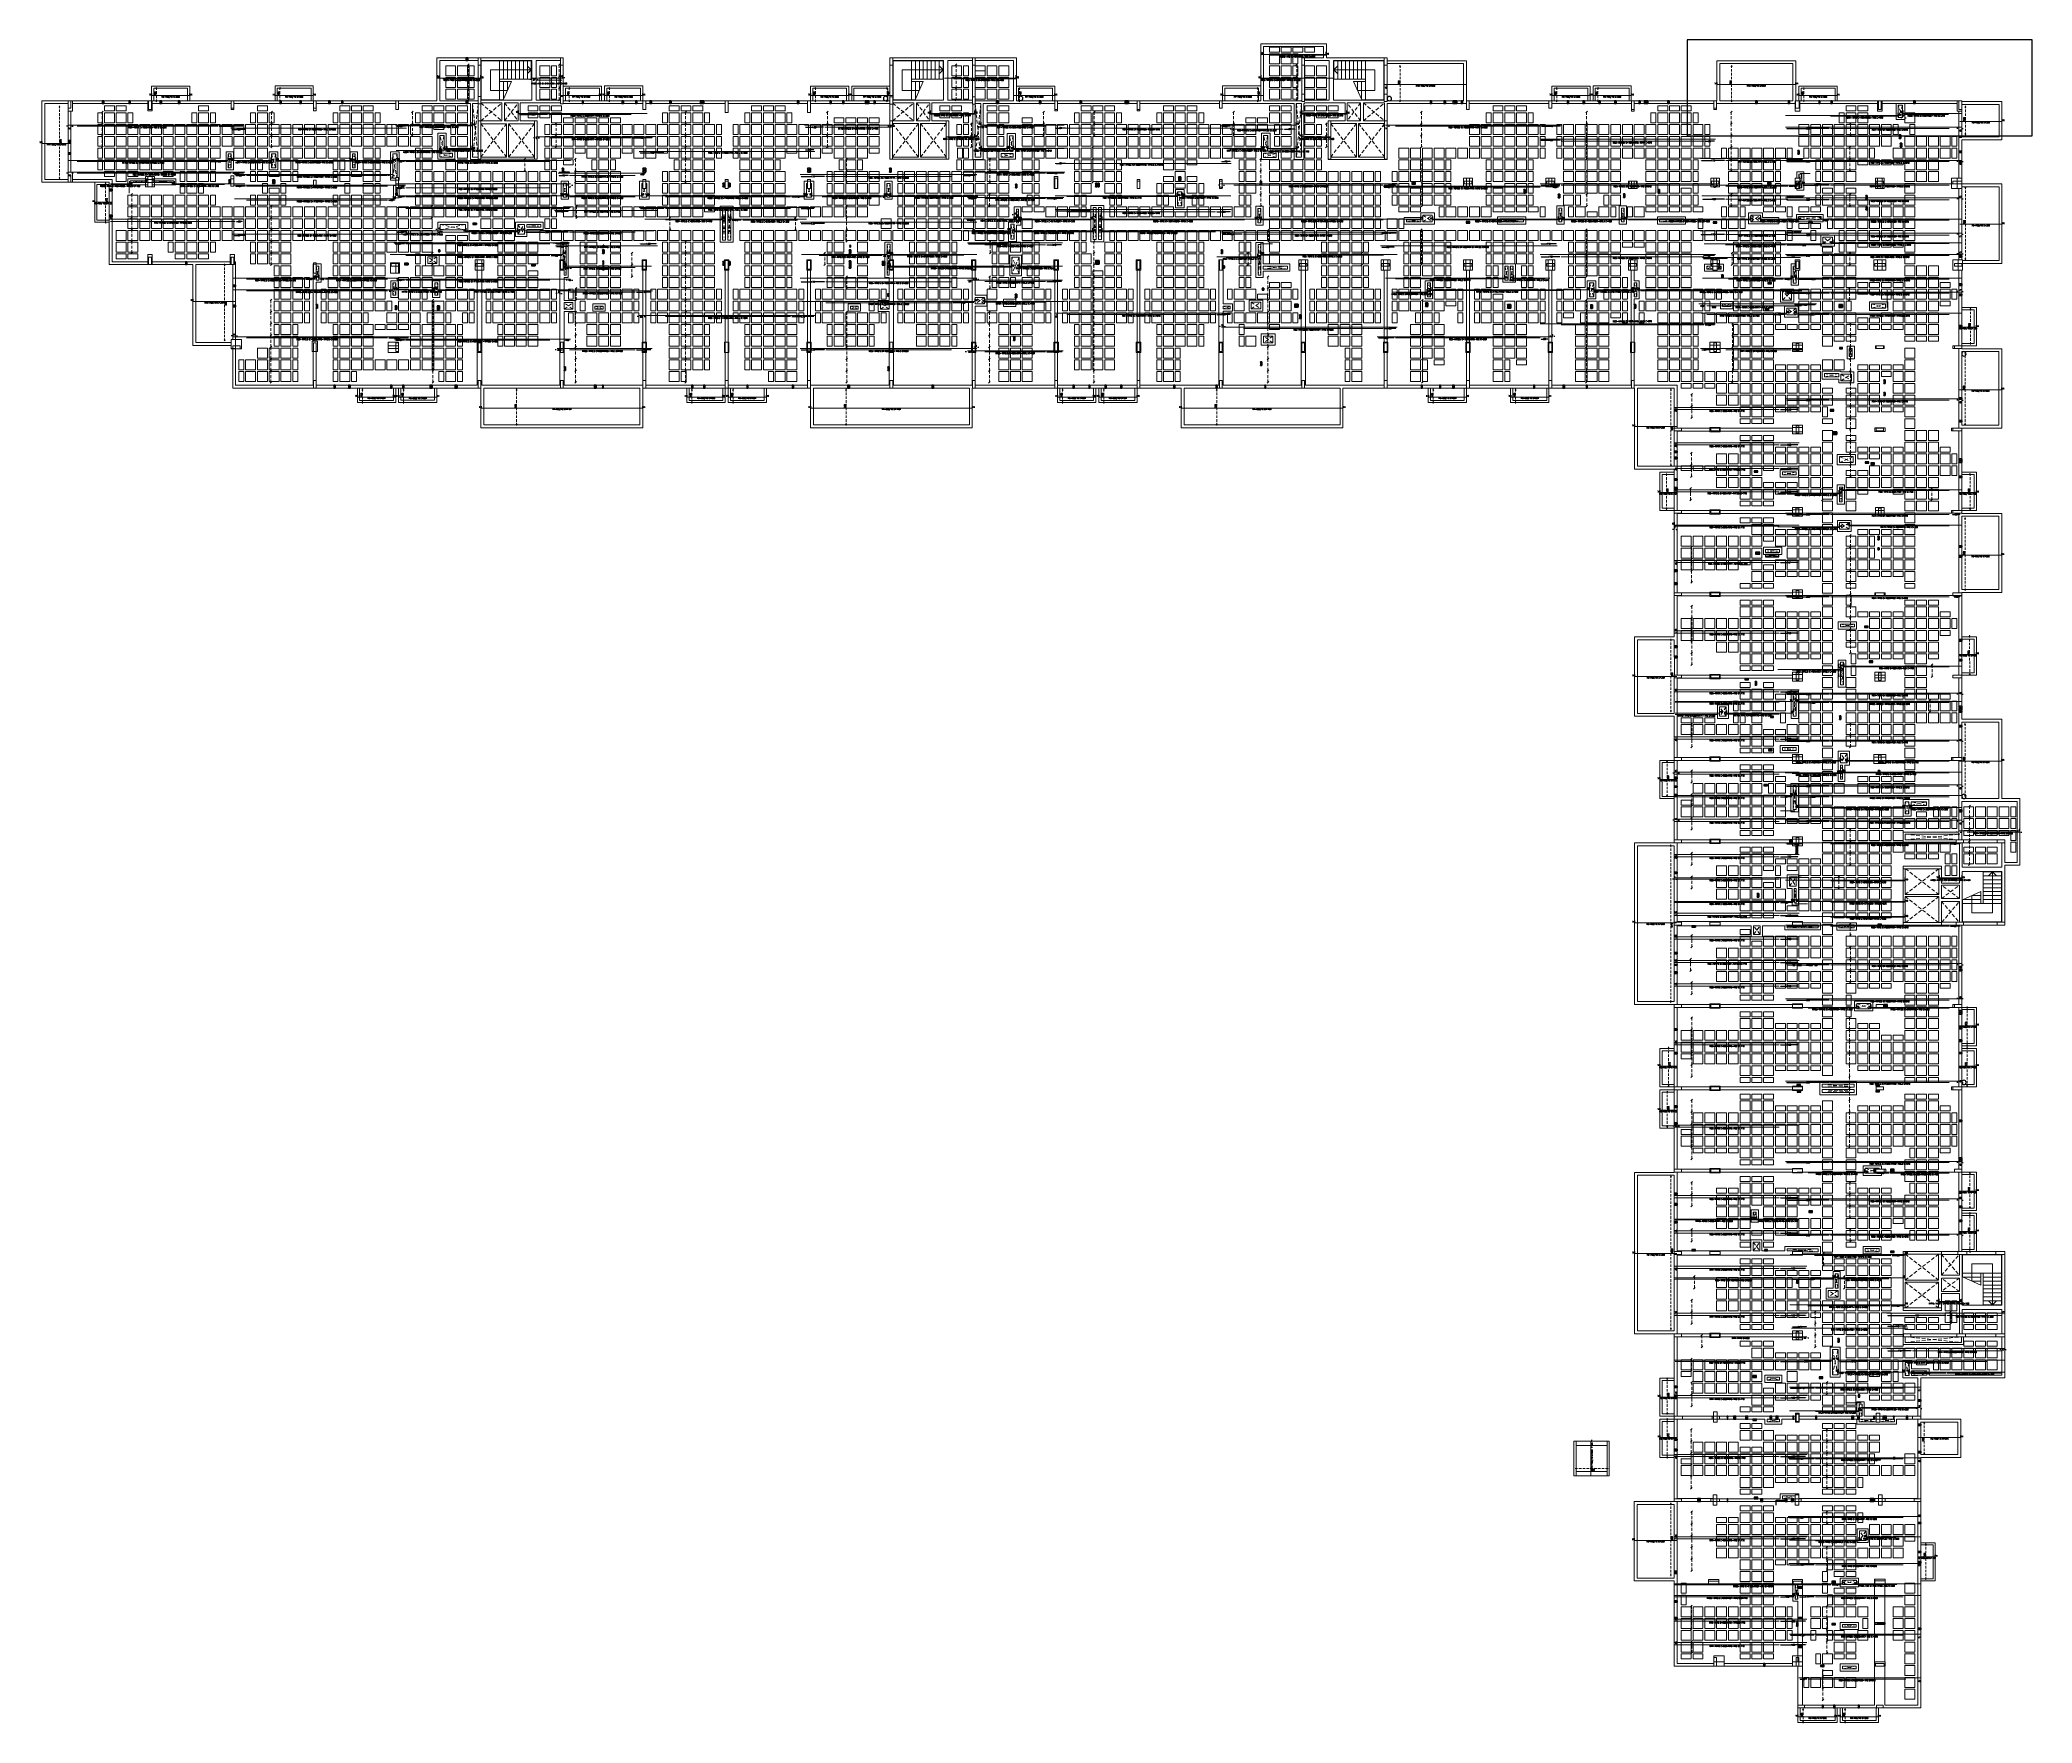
# Model space of a CAD drawing. Header units: millimetres. Extents: x -32 to 332, y -138 to 116.
# Drawn here: x -31.6 to 239.3, y -137.7 to 91.2 of the extents above; entities that cross this region are included whole.
import ezdxf
from ezdxf.enums import TextEntityAlignment as Align

# ---------------------------------------------------------------- set-up
doc = ezdxf.new("R2010")
doc.units = ezdxf.units.MM
doc.linetypes.add('TRAZO_HUECO', pattern=[0.75, 0.5, -0.25])
for name, color, linetype in [('A-COT-01', 9, 'Continuous'), ('FURAÇÃO', 8, 'Continuous'), ('TRECHO A', 3, 'Continuous')]:
    doc.layers.add(name, color=color, linetype=linetype)
for name, color, linetype, lineweight in [('ARR_L_I_IG_DIST', 8, 'Continuous', 0), ('ARR_L_I_IG_LINHA', 2, 'Continuous', 0), ('ARR_L_I_IG_MARCA', 2, 'Continuous', 9), ('ARR_L_I_POSICAO', 4, 'Continuous', 9), ('ARR_LONG_INF', 6, 'Continuous', 15), ('ARR_LONG_INF_TXT', 1, 'Continuous', 9), ('consolo', 8, 'Continuous', 0), ('LJ_NERV_RETI', 8, 'Continuous', 9), ('LJ_SIMB_ABER', 8, 'Continuous', 0), ('PA_NUM_ALTUR', 7, 'Continuous', 9), ('PILAR_CONCRETO', 8, 'Continuous', 0), ('PILAR_CONCRETO_APOIADO', 8, 'Continuous', 0), ('VIG_FACES', 8, 'Continuous', 0)]:
    doc.layers.add(name, color=color, linetype=linetype, lineweight=lineweight)
doc.styles.add('CYPETXT_0.3_romans', font='romans.shx', dxfattribs={"height": 0.2})
doc.styles.add('CYPETXT_romans', font='romans.shx', dxfattribs={"height": 0.2})
doc.dimstyles.new('cype_arrow', dxfattribs={"dimtxt": 0.18, "dimasz": 0.15, "dimexe": 0.075, "dimexo": 0.075, "dimgap": 0, "dimtad": 0, "dimdec": 4, "dimzin": 0, "dimdsep": 46, "dimtxsty": 'CYPETXT_0.3_romans', "dimcen": 0.09, "dimadec": 0, "dimazin": 0, "dimtfac": 1, "dimtdec": 4, "dimtofl": 0, "dimtmove": 2, "dimatfit": 3, "dimfxl": 1, "dimtolj": 1, "dimtzin": 0, "dimarcsym": 0})

# ---------------------------------------------------------------- blocks, each defined once
blk = doc.blocks.new('Forma 2PvtoTipo')
at = {"layer": 'FURAÇÃO'}
blk.add_hatch(color=8, dxfattribs=at).paths.add_polyline_path([(519.1, 84.04), (519.1, 84.04), (519.1, 84.04)])
at = {"layer": 'consolo', "color": 8}
for points in [[(390.2, 73.71), (389, 73.71), (389, 72.31), (390.2, 72.31)], [(569.4, 73.51), (568.2, 73.51), (568.2, 72.31), (569.4, 72.31)], [(580.6, 73.51), (579.4, 73.51), (579.4, 72.31), (580.6, 72.31)], [(603, 73.51), (601.8, 73.51), (601.8, 72.31), (603, 72.31)], [(625.4, 73.51), (624.2, 73.51), (624.2, 72.11), (625.4, 72.11)], [(635.93, 73.51), (634.53, 73.51), (634.53, 72.11), (635.93, 72.11)], [(591.8, 73.11), (590.6, 73.11), (590.6, 72.11), (591.8, 72.11)], [(435, 62.41), (433.8, 62.41), (433.8, 61.01), (435, 61.01)], [(547, 62.41), (545.8, 62.41), (545.8, 61.01), (547, 61.01)], [(558.2, 62.41), (557, 62.41), (557, 61.01), (558.2, 61.01)], [(569.4, 62.41), (568.2, 62.41), (568.2, 61.01), (569.4, 61.01)], [(580.6, 62.41), (579.4, 62.41), (579.4, 61.01), (580.6, 61.01)], [(591.8, 62.41), (590.6, 62.41), (590.6, 61.01), (591.8, 61.01)], [(603, 62.41), (601.8, 62.41), (601.8, 61.51), (603, 61.51)], [(625.6, 62.41), (624, 62.41), (624, 61.01), (625.6, 61.01)], [(636.03, 62.41), (634.73, 62.41), (634.73, 61.01), (636.03, 61.01)], [(423.5, 62), (422.3, 62), (422.3, 60.6), (423.5, 60.6)], [(402.05, 51.55), (400.61, 51.55), (400.61, 50.31), (402.05, 50.31)], [(423.4, 51.21), (422, 51.21), (422, 49.81), (423.4, 49.81)], [(603.1, 51.21), (601.7, 51.21), (601.7, 49.81), (603.1, 49.81)], [(614.3, 51.11), (612.9, 51.11), (612.9, 49.91), (614.3, 49.91)], [(614.3, 39.91), (612.9, 39.91), (612.9, 38.71), (614.3, 38.71)], [(614.3, 28.71), (612.9, 28.71), (612.9, 27.51), (614.3, 27.51)], [(625.4, 28.71), (624.2, 28.71), (624.2, 27.51), (625.4, 27.51)], [(614.3, 17.51), (612.9, 17.51), (612.9, 16.31), (614.3, 16.31)], [(614.3, 6.31), (612.9, 6.31), (612.9, 5.11), (614.3, 5.11)], [(625.5, 6.31), (624.1, 6.31), (624.1, 5.11), (625.5, 5.11)], [(614.3, -4.89), (612.9, -4.89), (612.9, -6.09), (614.3, -6.09)], [(625.6, -4.89), (624, -4.89), (624, -6.09), (625.6, -6.09)], [(614.3, -16.09), (612.9, -16.09), (612.9, -17.29), (614.3, -17.29)], [(614.3, -83.29), (612.9, -83.29), (612.9, -84.49), (614.3, -84.49)], [(603.61, -127.48), (602.21, -127.48), (602.21, -128.88), (603.61, -128.88)], [(614.3, -127.48), (612.9, -127.48), (612.9, -128.88), (614.3, -128.88)]]:
    blk.add_lwpolyline(points, close=True, dxfattribs=at)
at = {"layer": 'FURAÇÃO', "color": 8}
for points in [[(432.53, 89.5), (432.83, 89.5), (432.83, 89.88), (432.53, 89.88), (432.53, 89.5), (432.83, 89.88), (432.83, 89.5), (432.53, 89.88)], [(383.1, 83.66), (383.3, 83.66), (383.3, 84.04), (383.1, 84.04), (383.1, 83.66), (383.3, 84.04), (383.3, 83.66), (383.1, 84.04)], [(386.7, 83.66), (386.9, 83.66), (386.9, 84.04), (386.7, 84.04), (386.7, 83.66), (386.9, 84.04), (386.9, 83.66), (386.7, 84.04)], [(390.94, 83.66), (391.14, 83.66), (391.14, 84.04), (390.94, 84.04), (390.94, 83.66), (391.14, 84.04), (391.14, 83.66), (390.94, 84.04)], [(393.44, 83.66), (393.64, 83.66), (393.64, 84.04), (393.44, 84.04), (393.44, 83.66), (393.64, 84.04), (393.64, 83.66), (393.44, 84.04)], [(407.23, 83.66), (407.43, 83.66), (407.43, 84.04), (407.23, 84.04), (407.23, 83.66), (407.43, 84.04), (407.43, 83.66), (407.23, 84.04)], [(409.95, 83.66), (410.15, 83.66), (410.15, 84.04), (409.95, 84.04), (409.95, 83.66), (410.15, 84.04), (410.15, 83.66), (409.95, 84.04)], [(413.87, 83.66), (414.07, 83.66), (414.07, 84.04), (413.87, 84.04), (413.87, 83.66), (414.07, 84.04), (414.07, 83.66), (413.87, 84.04)], [(415.62, 83.66), (415.82, 83.66), (415.82, 84.04), (415.62, 84.04), (415.62, 83.66), (415.82, 84.04), (415.82, 83.66), (415.62, 84.04)], [(432.53, 83.66), (432.83, 83.66), (432.83, 84.04), (432.53, 84.04), (432.53, 83.66), (432.83, 84.04), (432.83, 83.66), (432.53, 84.04)], [(448.36, 83.66), (448.51, 83.66), (448.51, 84.04), (448.36, 84.04), (448.36, 83.66), (448.51, 84.04), (448.51, 83.66), (448.36, 84.04)], [(453.77, 83.66), (453.97, 83.66), (453.97, 84.04), (453.77, 84.04), (453.77, 83.66), (453.97, 84.04), (453.97, 83.66), (453.77, 84.04)], [(455.59, 83.66), (455.79, 83.66), (455.79, 84.04), (455.59, 84.04), (455.59, 83.66), (455.79, 84.04), (455.79, 83.66), (455.59, 84.04)], [(457.56, 83.66), (457.76, 83.66), (457.76, 84.04), (457.56, 84.04), (457.56, 83.66), (457.76, 84.04), (457.76, 83.66), (457.56, 84.04)], [(460.24, 83.66), (460.44, 83.66), (460.44, 84.04), (460.24, 84.04), (460.24, 83.66), (460.44, 84.04), (460.44, 83.66), (460.24, 84.04)], [(464.42, 83.66), (464.92, 83.66), (464.92, 84.04), (464.42, 84.04), (464.42, 83.66), (464.92, 84.04), (464.92, 83.66), (464.42, 84.04)], [(477.61, 83.66), (477.81, 83.66), (477.81, 84.04), (477.61, 84.04), (477.61, 83.66), (477.81, 84.04), (477.81, 83.66), (477.61, 84.04)], [(482.01, 83.66), (482.21, 83.66), (482.21, 84.04), (482.01, 84.04), (482.01, 83.66), (482.21, 84.04), (482.21, 83.66), (482.01, 84.04)], [(483.73, 83.66), (483.93, 83.66), (483.93, 84.04), (483.73, 84.04), (483.73, 83.66), (483.93, 84.04), (483.93, 83.66), (483.73, 84.04)], [(486.82, 83.66), (487.32, 83.66), (487.32, 84.04), (486.82, 84.04), (486.82, 83.66), (487.32, 84.04), (487.32, 83.66), (486.82, 84.04)], [(487.99, 83.66), (488.19, 83.66), (488.19, 84.04), (487.99, 84.04), (487.99, 83.66), (488.19, 84.04), (488.19, 83.66), (487.99, 84.04)], [(504.66, 83.66), (504.96, 83.66), (504.96, 84.04), (504.66, 84.04), (504.66, 83.66), (504.96, 84.04), (504.96, 83.66), (504.66, 84.04)], [(510.51, 83.66), (510.71, 83.66), (510.71, 84.04), (510.51, 84.04), (510.51, 83.66), (510.71, 84.04), (510.71, 83.66), (510.51, 84.04)], [(516.04, 83.66), (516.24, 83.66), (516.24, 84.04), (516.04, 84.04), (516.04, 83.66), (516.24, 84.04), (516.24, 83.66), (516.04, 84.04)], [(522.14, 83.66), (522.64, 83.66), (522.64, 84.04), (522.14, 84.04), (522.14, 83.66), (522.64, 84.04), (522.64, 83.66), (522.14, 84.04)], [(563.64, 83.64), (563.84, 83.64), (563.84, 84.02), (563.64, 84.02), (563.64, 83.64), (563.84, 84.02), (563.84, 83.64), (563.64, 84.02)], [(565.52, 83.64), (565.72, 83.64), (565.72, 84.02), (565.52, 84.02), (565.52, 83.64), (565.72, 84.02), (565.72, 83.64), (565.52, 84.02)], [(566.76, 83.64), (567.26, 83.64), (567.26, 84.02), (566.76, 84.02), (566.76, 83.64), (567.26, 84.02), (567.26, 83.64), (566.76, 84.02)], [(567.85, 83.64), (568.05, 83.64), (568.05, 84.02), (567.85, 84.02), (567.85, 83.64), (568.05, 84.02), (568.05, 83.64), (567.85, 84.02)], [(582.28, 83.64), (582.48, 83.64), (582.48, 84.02), (582.28, 84.02), (582.28, 83.64), (582.48, 84.02), (582.48, 83.64), (582.28, 84.02)], [(584.43, 83.64), (584.63, 83.64), (584.63, 84.02), (584.43, 84.02), (584.43, 83.64), (584.63, 84.02), (584.63, 83.64), (584.43, 84.02)], [(586.58, 83.64), (586.78, 83.64), (586.78, 84.02), (586.58, 84.02), (586.58, 83.64), (586.78, 84.02), (586.78, 83.64), (586.58, 84.02)], [(588.73, 83.64), (588.93, 83.64), (588.93, 84.02), (588.73, 84.02), (588.73, 83.64), (588.93, 84.02), (588.93, 83.64), (588.73, 84.02)], [(592.05, 83.64), (592.2, 83.64), (592.2, 84.02), (592.05, 84.02), (592.05, 83.64), (592.2, 84.02), (592.2, 83.64), (592.05, 84.02)], [(592.74, 83.64), (593.24, 83.64), (593.24, 84.02), (592.74, 84.02), (592.74, 83.64), (593.24, 84.02), (593.24, 83.64), (592.74, 84.02)], [(595.94, 83.64), (596.14, 83.64), (596.14, 84.02), (595.94, 84.02), (595.94, 83.64), (596.14, 84.02), (596.14, 83.64), (595.94, 84.02)], [(607.9, 83.64), (608.1, 83.64), (608.1, 84.02), (607.9, 84.02), (607.9, 83.64), (608.1, 84.02), (608.1, 83.64), (607.9, 84.02)], [(612.31, 83.64), (612.51, 83.64), (612.51, 84.02), (612.31, 84.02), (612.31, 83.64), (612.51, 84.02), (612.51, 83.64), (612.31, 84.02)], [(616.48, 83.64), (616.63, 83.64), (616.63, 84.02), (616.48, 84.02), (616.48, 83.64), (616.63, 84.02), (616.63, 83.64), (616.48, 84.02)], [(618.13, 83.64), (618.33, 83.64), (618.33, 84.02), (618.13, 84.02), (618.13, 83.64), (618.33, 84.02), (618.33, 83.64), (618.13, 84.02)], [(629.39, 83.64), (629.59, 83.64), (629.59, 84.02), (629.39, 84.02), (629.39, 83.64), (629.59, 84.02), (629.59, 83.64), (629.39, 84.02)], [(378.45, 78.61), (378.45, 78.41), (378.83, 78.41), (378.83, 78.61), (378.45, 78.61), (378.83, 78.41), (378.45, 78.41), (378.83, 78.61)], [(627.44, 78.88), (627.64, 78.88), (627.64, 79.38), (627.44, 79.38), (627.44, 78.88), (627.64, 79.38), (627.64, 78.88), (627.44, 79.38)], [(635.93, 79.07), (635.93, 79.22), (635.55, 79.22), (635.55, 79.07), (635.93, 79.07), (635.55, 79.22), (635.93, 79.22), (635.55, 79.07)], [(635.93, 79.07), (635.93, 79.22), (635.55, 79.22), (635.55, 79.07), (635.93, 79.07), (635.55, 79.22), (635.93, 79.22), (635.55, 79.07)], [(378.45, 76.96), (378.45, 76.76), (378.83, 76.76), (378.83, 76.96), (378.45, 76.96), (378.83, 76.76), (378.45, 76.76), (378.83, 76.96)], [(613.65, 76.77), (613.85, 76.77), (613.85, 77.27), (613.65, 77.27), (613.65, 76.77), (613.85, 77.27), (613.85, 76.77), (613.65, 77.27)], [(627.57, 77.78), (627.77, 77.78), (627.77, 78.28), (627.57, 78.28), (627.57, 77.78), (627.77, 78.28), (627.77, 77.78), (627.57, 78.28)], [(635.93, 77.01), (635.93, 77.16), (635.55, 77.16), (635.55, 77.01), (635.93, 77.01), (635.55, 77.16), (635.93, 77.16), (635.55, 77.01)], [(635.93, 77.01), (635.93, 77.16), (635.55, 77.16), (635.55, 77.01), (635.93, 77.01), (635.55, 77.16), (635.93, 77.16), (635.55, 77.01)], [(400.3, 72.78), (400.5, 72.78), (400.5, 73.28), (400.3, 73.28), (400.3, 72.78), (400.5, 73.28), (400.5, 72.78), (400.3, 73.28)], [(406.25, 72.76), (406.55, 72.76), (406.55, 73.26), (406.25, 73.26), (406.25, 72.76), (406.55, 73.26), (406.55, 72.76), (406.25, 73.26)], [(445.64, 74.34), (445.84, 74.34), (445.84, 74.84), (445.64, 74.84), (445.64, 74.34), (445.84, 74.84), (445.84, 74.34), (445.64, 74.84)], [(456.6, 74.34), (457, 74.34), (457, 74.84), (456.6, 74.84), (456.6, 74.34), (457, 74.84), (457, 74.34), (456.6, 74.84)], [(479.01, 74.34), (479.41, 74.34), (479.41, 74.84), (479.01, 74.84), (479.01, 74.34), (479.41, 74.84), (479.41, 74.34), (479.01, 74.84)], [(490.15, 74.34), (490.35, 74.34), (490.35, 74.84), (490.15, 74.84), (490.15, 74.34), (490.35, 74.84), (490.35, 74.34), (490.15, 74.84)], [(529.45, 73.17), (529.75, 73.17), (529.75, 73.67), (529.45, 73.67), (529.45, 73.17), (529.75, 73.67), (529.75, 73.17), (529.45, 73.67)], [(635.93, 75.59), (635.93, 75.79), (635.55, 75.79), (635.55, 75.59), (635.93, 75.59), (635.55, 75.79), (635.93, 75.79), (635.55, 75.59)], [(635.93, 75.59), (635.93, 75.79), (635.55, 75.79), (635.55, 75.59), (635.93, 75.59), (635.55, 75.79), (635.93, 75.79), (635.55, 75.59)], [(635.93, 75.59), (635.93, 75.79), (635.55, 75.79), (635.55, 75.59), (635.93, 75.59), (635.55, 75.79), (635.93, 75.79), (635.55, 75.59)], [(384.06, 71.8), (384.44, 71.8), (384.44, 72), (384.06, 72), (384.06, 71.8), (384.44, 72), (384.44, 71.8), (384.06, 72)], [(467.5, 72.34), (467.7, 72.34), (467.7, 72.84), (467.5, 72.84), (467.5, 72.34), (467.7, 72.84), (467.7, 72.34), (467.5, 72.84)], [(468.3, 72.34), (468.5, 72.34), (468.5, 72.84), (468.3, 72.84), (468.3, 72.34), (468.5, 72.84), (468.5, 72.34), (468.3, 72.84)], [(507.26, 72.18), (507.46, 72.18), (507.46, 72.68), (507.26, 72.68), (507.26, 72.18), (507.46, 72.68), (507.46, 72.18), (507.26, 72.68)], [(518.15, 72.31), (518.35, 72.31), (518.35, 72.81), (518.15, 72.81), (518.15, 72.31), (518.35, 72.81), (518.35, 72.31), (518.15, 72.81)], [(518.43, 72.34), (518.63, 72.34), (518.63, 72.84), (518.43, 72.84), (518.43, 72.34), (518.63, 72.84), (518.63, 72.34), (518.43, 72.84)], [(540.54, 72.6), (540.74, 72.6), (540.74, 73.1), (540.54, 73.1), (540.54, 72.6), (540.74, 73.1), (540.74, 72.6), (540.54, 73.1)], [(561.68, 72.7), (561.68, 72.9), (561.18, 72.9), (561.18, 72.7), (561.68, 72.7), (561.18, 72.9), (561.68, 72.9), (561.18, 72.7)], [(576.37, 71.47), (576.57, 71.47), (576.57, 71.97), (576.37, 71.97), (576.37, 71.47), (576.57, 71.97), (576.57, 71.47), (576.37, 71.97)], [(581.08, 70.84), (581.28, 70.84), (581.28, 71.34), (581.08, 71.34), (581.08, 70.84), (581.28, 71.34), (581.28, 70.84), (581.08, 71.34)], [(589.93, 70.88), (590.13, 70.88), (590.13, 71.38), (589.93, 71.38), (589.93, 70.88), (590.13, 71.38), (590.13, 70.88), (589.93, 71.38)], [(594.64, 71.47), (594.84, 71.47), (594.84, 71.97), (594.64, 71.97), (594.64, 71.47), (594.84, 71.97), (594.84, 71.47), (594.64, 71.97)], [(610.02, 72.69), (610.02, 72.89), (609.52, 72.89), (609.52, 72.69), (610.02, 72.69), (609.52, 72.89), (610.02, 72.89), (609.52, 72.69)], [(610.02, 72.69), (610.02, 72.89), (609.52, 72.89), (609.52, 72.69), (610.02, 72.69), (609.52, 72.89), (610.02, 72.89), (609.52, 72.69)], [(622.89, 70.66), (623.09, 70.66), (623.09, 71.16), (622.89, 71.16), (622.89, 70.66), (623.09, 71.16), (623.09, 70.66), (622.89, 71.16)], [(384.06, 68.26), (384.44, 68.26), (384.44, 68.46), (384.06, 68.46), (384.06, 68.26), (384.44, 68.46), (384.44, 68.26), (384.06, 68.46)], [(622.89, 69.19), (623.09, 69.19), (623.09, 69.59), (622.89, 69.59), (622.89, 69.19), (623.09, 69.59), (623.09, 69.19), (622.89, 69.59)], [(433.47, 67.18), (433.97, 67.18), (433.97, 67.38), (433.47, 67.38), (433.47, 67.18), (433.97, 67.38), (433.97, 67.18), (433.47, 67.38)], [(501.48, 65.96), (501.68, 65.96), (501.68, 66.46), (501.48, 66.46), (501.48, 65.96), (501.68, 66.46), (501.68, 65.96), (501.48, 66.46)], [(569.07, 67.39), (569.07, 67.59), (568.57, 67.59), (568.57, 67.39), (569.07, 67.39), (568.57, 67.59), (569.07, 67.59), (568.57, 67.39)], [(602.64, 67.37), (602.64, 67.57), (602.14, 67.57), (602.14, 67.37), (602.64, 67.37), (602.14, 67.57), (602.64, 67.57), (602.14, 67.37)], [(602.64, 67.37), (602.64, 67.57), (602.14, 67.57), (602.14, 67.37), (602.64, 67.37), (602.14, 67.57), (602.64, 67.57), (602.14, 67.37)], [(615.08, 67.43), (615.58, 67.43), (615.58, 67.63), (615.08, 67.63), (615.08, 67.43), (615.58, 67.63), (615.58, 67.43), (615.08, 67.63)], [(428.82, 63.47), (429.02, 63.47), (429.02, 63.77), (428.82, 63.77), (428.82, 63.47), (429.02, 63.77), (429.02, 63.47), (428.82, 63.77)], [(451.14, 63.26), (451.34, 63.26), (451.34, 63.76), (451.14, 63.76), (451.14, 63.26), (451.34, 63.76), (451.34, 63.26), (451.14, 63.76)], [(451.2, 64.08), (451.3, 64.08), (451.3, 64.38), (451.2, 64.38), (451.2, 64.08), (451.3, 64.38), (451.3, 64.08), (451.2, 64.38)], [(484.67, 63.26), (484.87, 63.26), (484.87, 63.76), (484.67, 63.76), (484.67, 63.26), (484.87, 63.76), (484.87, 63.26), (484.67, 63.76)], [(484.75, 64.1), (484.85, 64.1), (484.85, 64.4), (484.75, 64.4), (484.75, 64.1), (484.85, 64.4), (484.85, 64.1), (484.75, 64.4)], [(518.16, 61.81), (518.36, 61.81), (518.36, 62.31), (518.16, 62.31), (518.16, 61.81), (518.36, 62.31), (518.36, 61.81), (518.16, 62.31)], [(518.43, 61.81), (518.63, 61.81), (518.63, 62.31), (518.43, 62.31), (518.43, 61.81), (518.63, 62.31), (518.63, 61.81), (518.43, 62.31)], [(535.24, 63.26), (535.44, 63.26), (535.44, 63.76), (535.24, 63.76), (535.24, 63.26), (535.44, 63.76), (535.44, 63.26), (535.24, 63.76)], [(635.55, 62.75), (635.93, 62.75), (635.93, 62.95), (635.55, 62.95), (635.55, 62.75), (635.93, 62.95), (635.93, 62.75), (635.55, 62.95)], [(394.41, 61.74), (394.61, 61.74), (394.61, 62.12), (394.41, 62.12), (394.41, 61.74), (394.61, 62.12), (394.61, 61.74), (394.41, 62.12)], [(424.19, 61.72), (424.69, 61.72), (424.69, 61.92), (424.19, 61.92), (424.19, 61.72), (424.69, 61.92), (424.69, 61.72), (424.19, 61.92)], [(441.48, 61.58), (441.98, 61.58), (441.98, 61.78), (441.48, 61.78), (441.48, 61.58), (441.98, 61.78), (441.98, 61.58), (441.48, 61.78)], [(451.13, 61.05), (451.33, 61.05), (451.33, 61.35), (451.13, 61.35), (451.13, 61.05), (451.33, 61.35), (451.33, 61.05), (451.13, 61.35)], [(451.17, 61.77), (451.27, 61.77), (451.27, 62.27), (451.17, 62.27), (451.17, 61.77), (451.27, 62.27), (451.27, 61.77), (451.17, 62.27)], [(467.5, 61.66), (467.7, 61.66), (467.7, 62.16), (467.5, 62.16), (467.5, 61.66), (467.7, 62.16), (467.7, 61.66), (467.5, 62.16)], [(468.3, 61.66), (468.5, 61.66), (468.5, 62.16), (468.3, 62.16), (468.3, 61.66), (468.5, 62.16), (468.5, 61.66), (468.3, 62.16)], [(484.68, 61.24), (484.88, 61.24), (484.88, 62.24), (484.68, 62.24), (484.68, 61.24), (484.88, 62.24), (484.88, 61.24), (484.68, 62.24)], [(489.13, 61.67), (489.53, 61.67), (489.53, 62.17), (489.13, 62.17), (489.13, 61.67), (489.53, 62.17), (489.53, 61.67), (489.13, 62.17)], [(535.5, 61.26), (535.7, 61.26), (535.7, 61.56), (535.5, 61.56), (535.5, 61.26), (535.7, 61.56), (535.7, 61.26), (535.5, 61.56)], [(603.28, 59.95), (603.48, 59.95), (603.48, 60.35), (603.28, 60.35), (603.28, 59.95), (603.48, 60.35), (603.48, 59.95), (603.28, 60.35)], [(400.85, 58.77), (401.23, 58.77), (401.23, 58.97), (400.85, 58.97), (400.85, 58.77), (401.23, 58.97), (401.23, 58.77), (400.85, 58.97)], [(489.86, 57.46), (490.06, 57.46), (490.06, 57.76), (489.86, 57.76), (489.86, 57.46), (490.06, 57.76), (490.06, 57.46), (489.86, 57.76)], [(507.25, 57.24), (507.45, 57.24), (507.45, 57.74), (507.25, 57.74), (507.25, 57.24), (507.45, 57.74), (507.45, 57.24), (507.25, 57.74)], [(540.83, 58.25), (541.03, 58.25), (541.03, 58.55), (540.83, 58.55), (540.83, 58.25), (541.03, 58.55), (541.03, 58.25), (540.83, 58.55)], [(610.06, 59.13), (610.06, 59.33), (609.56, 59.33), (609.56, 59.13), (610.06, 59.13), (609.56, 59.33), (610.06, 59.33), (609.56, 59.13)], [(635.55, 58.92), (635.93, 58.92), (635.93, 59.12), (635.55, 59.12), (635.55, 58.92), (635.93, 59.12), (635.93, 58.92), (635.55, 59.12)], [(635.55, 57.53), (635.93, 57.53), (635.93, 57.73), (635.55, 57.73), (635.55, 57.53), (635.93, 57.73), (635.93, 57.53), (635.55, 57.73)], [(400.85, 56.01), (401.23, 56.01), (401.23, 56.21), (400.85, 56.21), (400.85, 56.01), (401.23, 56.21), (401.23, 56.01), (400.85, 56.21)], [(412.19, 55.84), (412.39, 55.84), (412.39, 56.34), (412.19, 56.34), (412.19, 55.84), (412.39, 56.34), (412.39, 55.84), (412.19, 56.34)], [(422.94, 55.64), (423.14, 55.64), (423.14, 56.14), (422.94, 56.14), (422.94, 55.64), (423.14, 56.14), (423.14, 55.64), (422.94, 56.14)], [(428.66, 55.64), (428.96, 55.64), (428.96, 56.14), (428.66, 56.14), (428.66, 55.64), (428.96, 56.14), (428.96, 55.64), (428.66, 56.14)], [(545.69, 56.15), (545.69, 56.35), (545.19, 56.35), (545.19, 56.15), (545.69, 56.15), (545.19, 56.35), (545.69, 56.35), (545.19, 56.15)], [(545.19, 56.15), (545.69, 56.15), (545.69, 56.35), (545.19, 56.35), (545.19, 56.15), (545.69, 56.35), (545.69, 56.15), (545.19, 56.35)], [(545.19, 55.95), (545.69, 55.95), (545.69, 56.15), (545.19, 56.15), (545.19, 55.95), (545.69, 56.15), (545.69, 55.95), (545.19, 56.15)], [(545.9, 54.42), (546.1, 54.42), (546.1, 54.92), (545.9, 54.92), (545.9, 54.42), (546.1, 54.92), (546.1, 54.42), (545.9, 54.92)], [(563.04, 56.05), (563.34, 56.05), (563.34, 56.55), (563.04, 56.55), (563.04, 56.05), (563.34, 56.55), (563.34, 56.05), (563.04, 56.55)], [(574.18, 55.84), (574.38, 55.84), (574.38, 56.34), (574.18, 56.34), (574.18, 55.84), (574.38, 56.34), (574.38, 55.84), (574.18, 56.34)], [(574.43, 55.84), (574.63, 55.84), (574.63, 56.34), (574.43, 56.34), (574.43, 55.84), (574.63, 56.34), (574.63, 55.84), (574.43, 56.34)], [(585.45, 55.76), (585.75, 55.76), (585.75, 56.26), (585.45, 56.26), (585.45, 55.76), (585.75, 56.26), (585.75, 55.76), (585.45, 56.26)], [(591.4, 55.81), (591.6, 55.81), (591.6, 56.31), (591.4, 56.31), (591.4, 55.81), (591.6, 56.31), (591.6, 55.81), (591.4, 56.31)], [(602.48, 55.91), (602.48, 56.11), (601.98, 56.11), (601.98, 55.91), (602.48, 55.91), (601.98, 56.11), (602.48, 56.11), (601.98, 55.91)], [(609.71, 55.57), (609.71, 55.77), (609.21, 55.77), (609.21, 55.57), (609.71, 55.57), (609.21, 55.77), (609.71, 55.77), (609.21, 55.57)], [(609.71, 55.57), (609.71, 55.77), (609.21, 55.77), (609.21, 55.57), (609.71, 55.57), (609.21, 55.77), (609.71, 55.77), (609.21, 55.57)], [(609.71, 55.57), (609.71, 55.77), (609.21, 55.77), (609.21, 55.57), (609.71, 55.57), (609.21, 55.77), (609.71, 55.77), (609.21, 55.57)], [(619.22, 55.92), (619.72, 55.92), (619.72, 56.32), (619.22, 56.32), (619.22, 55.92), (619.72, 56.32), (619.72, 55.92), (619.22, 56.32)], [(507, 51.41), (507.2, 51.41), (507.2, 51.91), (507, 51.91), (507, 51.41), (507.2, 51.91), (507.2, 51.41), (507, 51.91)], [(635.55, 53.33), (635.93, 53.33), (635.93, 53.48), (635.55, 53.48), (635.55, 53.33), (635.93, 53.48), (635.93, 53.33), (635.55, 53.48)], [(619.73, 50.27), (619.73, 50.47), (619.33, 50.47), (619.33, 50.27), (619.73, 50.27), (619.33, 50.47), (619.73, 50.47), (619.33, 50.27)], [(445.9, 47.34), (446.1, 47.34), (446.1, 47.84), (445.9, 47.84), (445.9, 47.34), (446.1, 47.84), (446.1, 47.34), (445.9, 47.84)], [(489.9, 47.34), (490.1, 47.34), (490.1, 47.84), (489.9, 47.84), (489.9, 47.34), (490.1, 47.84), (490.1, 47.34), (489.9, 47.84)], [(540.59, 48.04), (540.79, 48.04), (540.79, 48.54), (540.59, 48.54), (540.59, 48.04), (540.79, 48.54), (540.79, 48.04), (540.59, 48.54)], [(540.59, 48.04), (540.79, 48.04), (540.79, 48.54), (540.59, 48.54), (540.59, 48.04), (540.79, 48.54), (540.79, 48.04), (540.59, 48.54)], [(625.34, 45.58), (625.54, 45.58), (625.54, 46.08), (625.34, 46.08), (625.34, 45.58), (625.54, 46.08), (625.54, 45.58), (625.34, 46.08)], [(414.58, 44.96), (414.78, 44.96), (414.78, 45.34), (414.58, 45.34), (414.58, 44.96), (414.78, 45.34), (414.78, 44.96), (414.58, 45.34)], [(416.6, 44.96), (416.8, 44.96), (416.8, 45.34), (416.6, 45.34), (416.6, 44.96), (416.8, 45.34), (416.8, 44.96), (416.6, 45.34)], [(422.31, 44.96), (422.46, 44.96), (422.46, 45.34), (422.31, 45.34), (422.31, 44.96), (422.46, 45.34), (422.46, 44.96), (422.31, 45.34)], [(423.94, 44.96), (424.09, 44.96), (424.09, 45.34), (423.94, 45.34), (423.94, 44.96), (424.09, 45.34), (424.09, 44.96), (423.94, 45.34)], [(427.66, 44.96), (427.96, 44.96), (427.96, 45.34), (427.66, 45.34), (427.66, 44.96), (427.96, 45.34), (427.96, 44.96), (427.66, 45.34)], [(431.06, 44.96), (431.36, 44.96), (431.36, 45.34), (431.06, 45.34), (431.06, 44.96), (431.36, 45.34), (431.36, 44.96), (431.06, 45.34)], [(449.97, 44.96), (450.27, 44.96), (450.27, 45.34), (449.97, 45.34), (449.97, 44.96), (450.27, 45.34), (450.27, 44.96), (449.97, 45.34)], [(451.12, 44.96), (451.22, 44.96), (451.22, 45.34), (451.12, 45.34), (451.12, 44.96), (451.22, 45.34), (451.22, 44.96), (451.12, 45.34)], [(463.24, 44.96), (463.39, 44.96), (463.39, 45.34), (463.24, 45.34), (463.24, 44.96), (463.39, 45.34), (463.39, 44.96), (463.24, 45.34)], [(464.84, 44.96), (465.04, 44.96), (465.04, 45.34), (464.84, 45.34), (464.84, 44.96), (465.04, 45.34), (465.04, 44.96), (464.84, 45.34)], [(464.84, 44.96), (465.04, 44.96), (465.04, 45.34), (464.84, 45.34), (464.84, 44.96), (465.04, 45.34), (465.04, 44.96), (464.84, 45.34)], [(470.73, 44.96), (470.88, 44.96), (470.88, 45.34), (470.73, 45.34), (470.73, 44.96), (470.88, 45.34), (470.88, 44.96), (470.73, 45.34)], [(470.73, 44.96), (470.88, 44.96), (470.88, 45.34), (470.73, 45.34), (470.73, 44.96), (470.88, 45.34), (470.88, 44.96), (470.73, 45.34)], [(476.91, 44.96), (477.11, 44.96), (477.11, 45.34), (476.91, 45.34), (476.91, 44.96), (477.11, 45.34), (477.11, 44.96), (476.91, 45.34)], [(476.91, 44.96), (477.11, 44.96), (477.11, 45.34), (476.91, 45.34), (476.91, 44.96), (477.11, 45.34), (477.11, 44.96), (476.91, 45.34)], [(484.41, 44.96), (484.71, 44.96), (484.71, 45.34), (484.41, 45.34), (484.41, 44.96), (484.71, 45.34), (484.71, 44.96), (484.41, 45.34)], [(484.41, 44.96), (484.71, 44.96), (484.71, 45.34), (484.41, 45.34), (484.41, 44.96), (484.71, 45.34), (484.71, 44.96), (484.41, 45.34)], [(495.91, 44.96), (496.11, 44.96), (496.11, 45.34), (495.91, 45.34), (495.91, 44.96), (496.11, 45.34), (496.11, 44.96), (495.91, 45.34)], [(515.07, 44.96), (515.27, 44.96), (515.27, 45.34), (515.07, 45.34), (515.07, 44.96), (515.27, 45.34), (515.27, 44.96), (515.07, 45.34)], [(517.25, 44.96), (517.4, 44.96), (517.4, 45.34), (517.25, 45.34), (517.25, 44.96), (517.4, 45.34), (517.4, 44.96), (517.25, 45.34)], [(519.43, 44.96), (519.58, 44.96), (519.58, 45.34), (519.43, 45.34), (519.43, 44.96), (519.58, 45.34), (519.58, 44.96), (519.43, 45.34)], [(521.57, 44.96), (521.72, 44.96), (521.72, 45.34), (521.57, 45.34), (521.57, 44.96), (521.72, 45.34), (521.72, 44.96), (521.57, 45.34)], [(528.75, 44.96), (528.95, 44.96), (528.95, 45.34), (528.75, 45.34), (528.75, 44.96), (528.95, 45.34), (528.95, 44.96), (528.75, 45.34)], [(534.5, 44.96), (534.7, 44.96), (534.7, 45.34), (534.5, 45.34), (534.5, 44.96), (534.7, 45.34), (534.7, 44.96), (534.5, 45.34)], [(541.18, 44.96), (541.28, 44.96), (541.28, 45.34), (541.18, 45.34), (541.18, 44.96), (541.28, 45.34), (541.28, 44.96), (541.18, 45.34)], [(562.41, 44.96), (562.56, 44.96), (562.56, 45.34), (562.41, 45.34), (562.41, 44.96), (562.56, 45.34), (562.56, 44.96), (562.41, 45.34)], [(564.93, 44.96), (565.08, 44.96), (565.08, 45.34), (564.93, 45.34), (564.93, 44.96), (565.08, 45.34), (565.08, 44.96), (564.93, 45.34)], [(566.71, 44.96), (566.91, 44.96), (566.91, 45.34), (566.71, 45.34), (566.71, 44.96), (566.91, 45.34), (566.91, 44.96), (566.71, 45.34)], [(577.69, 44.96), (577.84, 44.96), (577.84, 45.34), (577.69, 45.34), (577.69, 44.96), (577.84, 45.34), (577.84, 44.96), (577.69, 45.34)], [(581.7, 44.96), (581.9, 44.96), (581.9, 45.34), (581.7, 45.34), (581.7, 44.96), (581.9, 45.34), (581.9, 44.96), (581.7, 45.34)], [(584.86, 44.96), (585.01, 44.96), (585.01, 45.34), (584.86, 45.34), (584.86, 44.96), (585.01, 45.34), (585.01, 44.96), (584.86, 45.34)], [(625.34, 43.93), (625.54, 43.93), (625.54, 44.33), (625.34, 44.33), (625.34, 43.93), (625.54, 44.33), (625.54, 43.93), (625.34, 44.33)], [(635.55, 43.44), (635.93, 43.44), (635.93, 43.64), (635.55, 43.64), (635.55, 43.44), (635.93, 43.64), (635.93, 43.44), (635.55, 43.64)], [(618.52, 41.83), (618.52, 42.03), (618.02, 42.03), (618.02, 41.83), (618.52, 41.83), (618.02, 42.03), (618.52, 42.03), (618.02, 41.83)], [(618.52, 41.83), (618.52, 42.03), (618.02, 42.03), (618.02, 41.83), (618.52, 41.83), (618.02, 42.03), (618.52, 42.03), (618.02, 41.83)], [(618.47, 38.62), (618.97, 38.62), (618.97, 39.02), (618.47, 39.02), (618.47, 38.62), (618.97, 39.02), (618.97, 38.62), (618.47, 39.02)], [(635.55, 40.35), (635.93, 40.35), (635.93, 40.55), (635.55, 40.55), (635.55, 40.35), (635.93, 40.55), (635.93, 40.35), (635.55, 40.55)], [(596.85, 36.17), (597.23, 36.17), (597.23, 36.37), (596.85, 36.37), (596.85, 36.17), (597.23, 36.37), (597.23, 36.17), (596.85, 36.37)], [(596.85, 35.34), (597.23, 35.34), (597.23, 35.54), (596.85, 35.54), (596.85, 35.34), (597.23, 35.54), (597.23, 35.34), (596.85, 35.54)], [(635.55, 34.84), (635.93, 34.84), (635.93, 35.34), (635.55, 35.34), (635.55, 34.84), (635.93, 35.34), (635.93, 34.84), (635.55, 35.34)], [(596.85, 32.44), (597.23, 32.44), (597.23, 32.59), (596.85, 32.59), (596.85, 32.44), (597.23, 32.59), (597.23, 32.44), (596.85, 32.59)], [(608.23, 33.5), (608.23, 33.7), (607.73, 33.7), (607.73, 33.5), (608.23, 33.5), (607.73, 33.7), (608.23, 33.7), (607.73, 33.5)], [(623.29, 34.74), (623.29, 34.94), (622.79, 34.94), (622.79, 34.74), (623.29, 34.74), (622.79, 34.94), (623.29, 34.94), (622.79, 34.74)], [(623.29, 34.74), (623.29, 34.94), (622.79, 34.94), (622.79, 34.74), (623.29, 34.74), (622.79, 34.94), (623.29, 34.94), (622.79, 34.74)], [(624.09, 34.58), (624.09, 34.78), (623.59, 34.78), (623.59, 34.58), (624.09, 34.58), (623.59, 34.78), (624.09, 34.78), (623.59, 34.58)], [(624.09, 34.58), (624.09, 34.78), (623.59, 34.78), (623.59, 34.58), (624.09, 34.58), (623.59, 34.78), (624.09, 34.78), (623.59, 34.58)], [(635.55, 32.79), (635.93, 32.79), (635.93, 32.99), (635.55, 32.99), (635.55, 32.79), (635.93, 32.99), (635.93, 32.79), (635.55, 32.99)], [(596.85, 31.21), (597.23, 31.21), (597.23, 31.41), (596.85, 31.41), (596.85, 31.21), (597.23, 31.41), (597.23, 31.21), (596.85, 31.41)], [(624.52, 24.31), (624.72, 24.31), (624.72, 24.81), (624.52, 24.81), (624.52, 24.31), (624.72, 24.81), (624.72, 24.31), (624.52, 24.81)], [(608.48, 22.35), (608.48, 22.65), (607.88, 22.65), (607.88, 22.35), (608.48, 22.35), (607.88, 22.65), (608.48, 22.65), (607.88, 22.35)], [(611.07, 22.02), (611.07, 22.32), (609.27, 22.32), (609.27, 22.02), (611.07, 22.02), (609.27, 22.32), (611.07, 22.32), (609.27, 22.02)], [(624.52, 22.93), (624.72, 22.93), (624.72, 23.23), (624.52, 23.23), (624.52, 22.93), (624.72, 23.23), (624.72, 22.93), (624.52, 23.23)], [(635.55, 23.3), (635.93, 23.3), (635.93, 23.5), (635.55, 23.5), (635.55, 23.3), (635.93, 23.5), (635.93, 23.3), (635.55, 23.5)], [(635.55, 21.94), (635.93, 21.94), (635.93, 22.14), (635.55, 22.14), (635.55, 21.94), (635.93, 22.14), (635.93, 21.94), (635.55, 22.14)], [(596.85, 20.01), (597.23, 20.01), (597.23, 20.21), (596.85, 20.21), (596.85, 20.01), (597.23, 20.21), (597.23, 20.01), (596.85, 20.21)], [(596.85, 18.25), (597.23, 18.25), (597.23, 18.45), (596.85, 18.45), (596.85, 18.25), (597.23, 18.45), (597.23, 18.25), (596.85, 18.45)], [(623.23, 12.39), (623.23, 12.59), (622.73, 12.59), (622.73, 12.39), (623.23, 12.39), (622.73, 12.59), (623.23, 12.59), (622.73, 12.39)], [(596.86, 9.68), (597.24, 9.68), (597.24, 9.88), (596.86, 9.88), (596.86, 9.68), (597.24, 9.88), (597.24, 9.68), (596.86, 9.88)], [(596.86, 8.28), (597.24, 8.28), (597.24, 8.48), (596.86, 8.48), (596.86, 8.28), (597.24, 8.48), (597.24, 8.28), (596.86, 8.48)], [(635.55, 10.54), (635.93, 10.54), (635.93, 10.74), (635.55, 10.74), (635.55, 10.54), (635.93, 10.74), (635.93, 10.54), (635.55, 10.74)], [(606.95, 5.27), (606.95, 5.47), (606.45, 5.47), (606.45, 5.27), (606.95, 5.27), (606.45, 5.47), (606.95, 5.47), (606.45, 5.27)], [(623.86, 7.64), (623.86, 7.84), (623.36, 7.84), (623.36, 7.64), (623.86, 7.64), (623.36, 7.84), (623.86, 7.84), (623.36, 7.64)], [(635.55, 7.87), (635.93, 7.87), (635.93, 8.02), (635.55, 8.02), (635.55, 7.87), (635.93, 8.02), (635.93, 7.87), (635.55, 8.02)], [(607.83, 4.53), (608.03, 4.53), (608.03, 5.03), (607.83, 5.03), (607.83, 4.53), (608.03, 5.03), (608.03, 4.53), (607.83, 5.03)], [(610.32, 0.15), (610.32, 0.35), (609.92, 0.35), (609.92, 0.15), (610.32, 0.15), (609.92, 0.35), (610.32, 0.35), (609.92, 0.15)], [(619.3, -0.13), (619.5, -0.13), (619.5, 0.37), (619.3, 0.37), (619.3, -0.13), (619.5, 0.37), (619.5, -0.13), (619.3, 0.37)], [(635.55, 1.18), (635.93, 1.18), (635.93, 1.68), (635.55, 1.68), (635.55, 1.18), (635.93, 1.68), (635.93, 1.18), (635.55, 1.68)], [(635.55, 0.86), (635.93, 0.86), (635.93, 1.06), (635.55, 1.06), (635.55, 0.86), (635.93, 1.06), (635.93, 0.86), (635.55, 1.06)], [(635.55, -1.13), (635.93, -1.13), (635.93, -0.93), (635.55, -0.93), (635.55, -1.13), (635.93, -0.93), (635.93, -1.13), (635.55, -0.93)], [(610.17, -4.4), (610.17, -4.2), (609.67, -4.2), (609.67, -4.4), (610.17, -4.4), (609.67, -4.2), (610.17, -4.2), (609.67, -4.4)], [(596.85, -8.19), (597.23, -8.19), (597.23, -7.99), (596.85, -7.99), (596.85, -8.19), (597.23, -7.99), (597.23, -8.19), (596.85, -7.99)], [(624.58, -7.56), (624.78, -7.56), (624.78, -7.06), (624.58, -7.06), (624.58, -7.56), (624.78, -7.06), (624.78, -7.56), (624.58, -7.06)], [(596.85, -9.33), (597.23, -9.33), (597.23, -9.18), (596.85, -9.18), (596.85, -9.33), (597.23, -9.18), (597.23, -9.33), (596.85, -9.18)], [(596.85, -10.51), (597.23, -10.51), (597.23, -10.31), (596.85, -10.31), (596.85, -10.51), (597.23, -10.31), (597.23, -10.51), (596.85, -10.31)], [(609.53, -9.15), (609.53, -8.95), (609.03, -8.95), (609.03, -9.15), (609.53, -9.15), (609.03, -8.95), (609.53, -8.95), (609.03, -9.15)], [(635.55, -12.69), (635.93, -12.69), (635.93, -12.39), (635.55, -12.39), (635.55, -12.69), (635.93, -12.39), (635.93, -12.69), (635.55, -12.39)], [(596.85, -18.96), (597.23, -18.96), (597.23, -18.76), (596.85, -18.76), (596.85, -18.96), (597.23, -18.76), (597.23, -18.96), (596.85, -18.76)], [(612.51, -16.89), (612.81, -16.89), (612.81, -16.49), (612.51, -16.49), (612.51, -16.89), (612.81, -16.49), (612.81, -16.89), (612.51, -16.49)], [(613.39, -18.43), (613.59, -18.43), (613.59, -17.33), (613.39, -17.33), (613.39, -18.43), (613.59, -17.33), (613.59, -18.43), (613.39, -17.33)], [(596.85, -21.08), (597.23, -21.08), (597.23, -20.88), (596.85, -20.88), (596.85, -21.08), (597.23, -20.88), (597.23, -21.08), (596.85, -20.88)], [(608.13, -24.3), (608.33, -24.3), (608.33, -23.8), (608.13, -23.8), (608.13, -24.3), (608.33, -23.8), (608.33, -24.3), (608.13, -23.8)], [(599.23, -28.39), (599.73, -28.39), (599.73, -28.19), (599.23, -28.19), (599.23, -28.39), (599.73, -28.19), (599.73, -28.39), (599.23, -28.19)], [(625.01, -28.14), (625.01, -27.94), (624.51, -27.94), (624.51, -28.14), (625.01, -28.14), (624.51, -27.94), (625.01, -27.94), (624.51, -28.14)], [(596.85, -32), (597.23, -32), (597.23, -31.8), (596.85, -31.8), (596.85, -32), (597.23, -31.8), (597.23, -32), (596.85, -31.8)], [(596.85, -33.53), (597.23, -33.53), (597.23, -33.43), (596.85, -33.43), (596.85, -33.53), (597.23, -33.43), (597.23, -33.53), (596.85, -33.43)], [(596.85, -34.66), (597.23, -34.66), (597.23, -34.46), (596.85, -34.46), (596.85, -34.66), (597.23, -34.46), (597.23, -34.66), (596.85, -34.46)], [(613.26, -33.6), (613.26, -33.4), (612.96, -33.4), (612.96, -33.6), (613.26, -33.6), (612.96, -33.4), (613.26, -33.4), (612.96, -33.6)], [(613.66, -33.58), (614.16, -33.58), (614.16, -33.48), (613.66, -33.48), (613.66, -33.58), (614.16, -33.48), (614.16, -33.58), (613.66, -33.48)], [(615.65, -33.6), (615.65, -33.4), (615.15, -33.4), (615.15, -33.6), (615.65, -33.6), (615.15, -33.4), (615.65, -33.4), (615.15, -33.6)], [(615.97, -33.57), (616.27, -33.57), (616.27, -33.47), (615.97, -33.47), (615.97, -33.57), (616.27, -33.47), (616.27, -33.57), (615.97, -33.47)], [(635.55, -34.29), (635.93, -34.29), (635.93, -34.09), (635.55, -34.09), (635.55, -34.29), (635.93, -34.09), (635.93, -34.29), (635.55, -34.09)], [(625.85, -39.29), (625.85, -38.89), (625.35, -38.89), (625.35, -39.29), (625.85, -39.29), (625.35, -38.89), (625.85, -38.89), (625.35, -39.29)], [(635.55, -40.22), (635.93, -40.22), (635.93, -39.72), (635.55, -39.72), (635.55, -40.22), (635.93, -39.72), (635.93, -40.22), (635.55, -39.72)], [(596.85, -42.39), (597.23, -42.39), (597.23, -42.19), (596.85, -42.19), (596.85, -42.39), (597.23, -42.19), (597.23, -42.39), (596.85, -42.19)], [(635.55, -42.2), (635.93, -42.2), (635.93, -42.05), (635.55, -42.05), (635.55, -42.2), (635.93, -42.05), (635.93, -42.2), (635.55, -42.05)], [(596.85, -45.58), (597.23, -45.58), (597.23, -45.43), (596.85, -45.43), (596.85, -45.58), (597.23, -45.43), (597.23, -45.58), (596.85, -45.43)], [(635.55, -43.9), (635.93, -43.9), (635.93, -43.7), (635.55, -43.7), (635.55, -43.9), (635.93, -43.7), (635.93, -43.9), (635.55, -43.7)], [(635.55, -45.56), (635.93, -45.56), (635.93, -45.41), (635.55, -45.41), (635.55, -45.56), (635.93, -45.41), (635.93, -45.56), (635.55, -45.41)], [(614, -49.99), (614, -49.79), (613.5, -49.79), (613.5, -49.99), (614, -49.99), (613.5, -49.79), (614, -49.79), (613.5, -49.99)], [(614.05, -50.79), (614.05, -50.59), (613.55, -50.59), (613.55, -50.79), (614.05, -50.79), (613.55, -50.59), (614.05, -50.59), (613.55, -50.79)], [(624.73, -50.78), (624.73, -50.58), (624.23, -50.58), (624.23, -50.78), (624.73, -50.78), (624.23, -50.58), (624.73, -50.58), (624.23, -50.78)], [(624.76, -49.98), (624.76, -49.78), (624.26, -49.78), (624.26, -49.98), (624.76, -49.98), (624.26, -49.78), (624.76, -49.78), (624.26, -49.98)], [(596.85, -52.88), (597.23, -52.88), (597.23, -52.68), (596.85, -52.68), (596.85, -52.88), (597.23, -52.68), (597.23, -52.88), (596.85, -52.68)], [(596.85, -55.15), (597.23, -55.15), (597.23, -55), (596.85, -55), (596.85, -55.15), (597.23, -55), (597.23, -55.15), (596.85, -55)], [(635.55, -54.82), (635.93, -54.82), (635.93, -54.62), (635.55, -54.62), (635.55, -54.82), (635.93, -54.62), (635.93, -54.82), (635.55, -54.62)], [(626.73, -61.67), (626.73, -61.27), (626.23, -61.27), (626.23, -61.67), (626.73, -61.67), (626.23, -61.27), (626.73, -61.27), (626.23, -61.67)], [(635.55, -60.22), (635.93, -60.22), (635.93, -59.72), (635.55, -59.72), (635.55, -60.22), (635.93, -59.72), (635.93, -60.22), (635.55, -59.72)], [(596.85, -64.75), (597.23, -64.75), (597.23, -64.55), (596.85, -64.55), (596.85, -64.75), (597.23, -64.55), (597.23, -64.75), (596.85, -64.55)], [(635.55, -64.57), (635.93, -64.57), (635.93, -64.42), (635.55, -64.42), (635.55, -64.57), (635.93, -64.42), (635.93, -64.57), (635.55, -64.42)], [(596.85, -66.17), (597.23, -66.17), (597.23, -65.97), (596.85, -65.97), (596.85, -66.17), (597.23, -65.97), (597.23, -66.17), (596.85, -65.97)], [(615.64, -67.17), (615.64, -66.97), (615.14, -66.97), (615.14, -67.17), (615.64, -67.17), (615.14, -66.97), (615.64, -66.97), (615.14, -67.17)], [(635.55, -66.5), (635.93, -66.5), (635.93, -66.3), (635.55, -66.3), (635.55, -66.5), (635.93, -66.3), (635.93, -66.5), (635.55, -66.3)], [(635.55, -66.5), (635.93, -66.5), (635.93, -66.3), (635.55, -66.3), (635.55, -66.5), (635.93, -66.3), (635.93, -66.5), (635.55, -66.3)], [(596.85, -68.59), (597.23, -68.59), (597.23, -68.39), (596.85, -68.39), (596.85, -68.59), (597.23, -68.39), (597.23, -68.59), (596.85, -68.39)], [(635.55, -68.38), (635.93, -68.38), (635.93, -68.23), (635.55, -68.23), (635.55, -68.38), (635.93, -68.23), (635.93, -68.38), (635.55, -68.23)], [(599.73, -72.39), (599.73, -72.19), (599.23, -72.19), (599.23, -72.39), (599.73, -72.39), (599.23, -72.19), (599.73, -72.19), (599.23, -72.39)], [(609.5, -72.39), (609.5, -72.19), (609.1, -72.19), (609.1, -72.39), (609.5, -72.39), (609.1, -72.19), (609.5, -72.19), (609.1, -72.39)], [(626.73, -72.64), (626.73, -72.44), (626.23, -72.44), (626.23, -72.64), (626.73, -72.64), (626.23, -72.44), (626.73, -72.44), (626.23, -72.64)], [(613.48, -76.81), (613.68, -76.81), (613.68, -76.31), (613.48, -76.31), (613.48, -76.81), (613.68, -76.31), (613.68, -76.81), (613.48, -76.31)], [(619.07, -84.82), (619.27, -84.82), (619.27, -84.32), (619.07, -84.32), (619.07, -84.82), (619.27, -84.32), (619.27, -84.82), (619.07, -84.32)], [(608.03, -89.64), (608.03, -89.34), (607.53, -89.34), (607.53, -89.64), (608.03, -89.64), (607.53, -89.34), (608.03, -89.34), (607.53, -89.64)], [(596.85, -91), (597.23, -91), (597.23, -90.8), (596.85, -90.8), (596.85, -91), (597.23, -90.8), (597.23, -91), (596.85, -90.8)], [(596.85, -92.18), (597.23, -92.18), (597.23, -92.03), (596.85, -92.03), (596.85, -92.18), (597.23, -92.03), (597.23, -92.18), (596.85, -92.03)], [(617.05, -89.75), (617.05, -89.55), (616.55, -89.55), (616.55, -89.75), (617.05, -89.75), (616.55, -89.55), (617.05, -89.55), (616.55, -89.75)], [(622.06, -92.29), (622.06, -91.99), (621.86, -91.99), (621.86, -92.29), (622.06, -92.29), (621.86, -91.99), (622.06, -91.99), (621.86, -92.29)], [(629.97, -92.84), (630.35, -92.84), (630.35, -92.64), (629.97, -92.64), (629.97, -92.84), (630.35, -92.64), (630.35, -92.84), (629.97, -92.64)], [(604.13, -95.29), (604.13, -94.89), (604.03, -94.89), (604.03, -95.29), (604.13, -95.29), (604.03, -94.89), (604.13, -94.89), (604.03, -95.29)], [(605.21, -95.29), (605.21, -94.89), (604.91, -94.89), (604.91, -95.29), (605.21, -95.29), (604.91, -94.89), (605.21, -94.89), (604.91, -95.29)], [(606.85, -95.29), (606.85, -94.89), (606.55, -94.89), (606.55, -95.29), (606.85, -95.29), (606.55, -94.89), (606.85, -94.89), (606.55, -95.29)], [(608.03, -95.49), (608.03, -95.29), (607.53, -95.29), (607.53, -95.49), (608.03, -95.49), (607.53, -95.29), (608.03, -95.29), (607.53, -95.49)], [(610.12, -95.29), (610.12, -94.89), (609.82, -94.89), (609.82, -95.29), (610.12, -95.29), (609.82, -94.89), (610.12, -94.89), (609.82, -95.29)], [(610.95, -95.29), (610.95, -94.89), (610.65, -94.89), (610.65, -95.29), (610.95, -95.29), (610.65, -94.89), (610.95, -94.89), (610.65, -95.29)], [(613.12, -95.29), (613.12, -94.89), (612.97, -94.89), (612.97, -95.29), (613.12, -95.29), (612.97, -94.89), (613.12, -94.89), (612.97, -95.29)], [(616.22, -95.29), (616.22, -94.89), (616.07, -94.89), (616.07, -95.29), (616.22, -95.29), (616.07, -94.89), (616.22, -94.89), (616.07, -95.29)], [(621.26, -95.29), (621.26, -94.89), (620.96, -94.89), (620.96, -95.29), (621.26, -95.29), (620.96, -94.89), (621.26, -94.89), (620.96, -95.29)], [(622.04, -95.29), (622.04, -94.89), (621.74, -94.89), (621.74, -95.29), (622.04, -95.29), (621.74, -94.89), (622.04, -94.89), (621.74, -95.29)], [(624.05, -95.29), (624.05, -94.89), (623.95, -94.89), (623.95, -95.29), (624.05, -95.29), (623.95, -94.89), (624.05, -94.89), (623.95, -95.29)], [(625.7, -95.29), (625.7, -94.89), (625.2, -94.89), (625.2, -95.29), (625.7, -95.29), (625.2, -94.89), (625.7, -94.89), (625.2, -95.29)], [(626.74, -95.29), (626.74, -94.89), (626.64, -94.89), (626.64, -95.29), (626.74, -95.29), (626.64, -94.89), (626.74, -94.89), (626.64, -95.29)], [(628.59, -95.29), (628.59, -94.89), (628.39, -94.89), (628.39, -95.29), (628.59, -95.29), (628.39, -94.89), (628.59, -94.89), (628.39, -95.29)], [(629.97, -96.15), (630.35, -96.15), (630.35, -95.95), (629.97, -95.95), (629.97, -96.15), (630.35, -95.95), (630.35, -96.15), (629.97, -95.95)], [(596.85, -98.16), (597.23, -98.16), (597.23, -98.01), (596.85, -98.01), (596.85, -98.16), (597.23, -98.01), (597.23, -98.16), (596.85, -98.01)], [(596.85, -99.58), (597.23, -99.58), (597.23, -99.38), (596.85, -99.38), (596.85, -99.58), (597.23, -99.38), (597.23, -99.58), (596.85, -99.38)], [(629.97, -99.87), (630.35, -99.87), (630.35, -99.67), (629.97, -99.67), (629.97, -99.87), (630.35, -99.67), (630.35, -99.87), (629.97, -99.67)], [(624.9, -100.83), (624.9, -100.63), (624.4, -100.63), (624.4, -100.83), (624.9, -100.83), (624.4, -100.63), (624.9, -100.63), (624.4, -100.83)], [(626.9, -100.7), (626.9, -100.5), (626.6, -100.5), (626.6, -100.7), (626.9, -100.7), (626.6, -100.5), (626.9, -100.5), (626.6, -100.7)], [(600.4, -106.49), (600.4, -106.09), (600, -106.09), (600, -106.49), (600.4, -106.49), (600, -106.09), (600.4, -106.09), (600, -106.49)], [(604.13, -106.5), (604.13, -106.1), (604.03, -106.1), (604.03, -106.5), (604.13, -106.5), (604.03, -106.1), (604.13, -106.1), (604.03, -106.5)], [(608.23, -106.1), (608.23, -105.9), (607.73, -105.9), (607.73, -106.1), (608.23, -106.1), (607.73, -105.9), (608.23, -105.9), (607.73, -106.1)], [(608.87, -106.5), (608.87, -106.1), (608.57, -106.1), (608.57, -106.5), (608.87, -106.5), (608.57, -106.1), (608.87, -106.1), (608.57, -106.5)], [(610.72, -106.97), (610.72, -106.3), (611.91, -106.3)], [(612.21, -106.5), (612.21, -106.1), (611.91, -106.1), (611.91, -106.5), (612.21, -106.5), (611.91, -106.1), (612.21, -106.1), (611.91, -106.5)], [(613.03, -106.5), (613.03, -106.1), (612.73, -106.1), (612.73, -106.5), (613.03, -106.5), (612.73, -106.1), (613.03, -106.1), (612.73, -106.5)], [(623.98, -106.49), (623.98, -106.09), (623.48, -106.09), (623.48, -106.49), (623.98, -106.49), (623.48, -106.09), (623.98, -106.09), (623.48, -106.49)], [(629.97, -109.47), (630.35, -109.47), (630.35, -109.32), (629.97, -109.32), (629.97, -109.47), (630.35, -109.32), (630.35, -109.47), (629.97, -109.32)], [(629.97, -113.43), (630.35, -113.43), (630.35, -113.28), (629.97, -113.28), (629.97, -113.43), (630.35, -113.28), (630.35, -113.43), (629.97, -113.28)], [(597.23, -116.27), (597.23, -115.97), (596.85, -115.97), (596.85, -116.27), (597.23, -116.27), (596.85, -115.97), (597.23, -115.97), (596.85, -116.27)], [(629.97, -114.86), (630.35, -114.86), (630.35, -114.66), (629.97, -114.66), (629.97, -114.86), (630.35, -114.66), (630.35, -114.86), (629.97, -114.66)], [(614.3, -118.25), (614.3, -118.1), (613.66, -118.1), (613.66, -118.25), (614.3, -118.25), (613.66, -118.1), (614.3, -118.1), (613.66, -118.25)], [(618.79, -117.64), (618.79, -117.34), (618.29, -117.34), (618.29, -117.64), (618.79, -117.64), (618.29, -117.34), (618.79, -117.34), (618.29, -117.64)], [(596.85, -120.19), (597.23, -120.19), (597.23, -119.99), (596.85, -119.99), (596.85, -120.19), (597.23, -119.99), (597.23, -120.19), (596.85, -119.99)], [(596.85, -122.44), (597.23, -122.44), (597.23, -122.24), (596.85, -122.24), (596.85, -122.44), (597.23, -122.24), (597.23, -122.44), (596.85, -122.24)], [(613.46, -123.45), (613.66, -123.45), (613.66, -122.95), (613.46, -122.95), (613.46, -123.45), (613.66, -122.95), (613.66, -123.45), (613.46, -122.95)], [(614.3, -122.44), (614.3, -122.24), (613.66, -122.24), (613.66, -122.44), (614.3, -122.44), (613.66, -122.24), (614.3, -122.24), (613.66, -122.44)], [(618.77, -123.26), (618.77, -123.06), (618.27, -123.06), (618.27, -123.26), (618.77, -123.26), (618.27, -123.06), (618.77, -123.06), (618.27, -123.26)], [(624.09, -123.19), (625.49, -123.19), (625.49, -122.99), (624.09, -122.99), (624.09, -123.19), (625.49, -122.99), (625.49, -123.19), (624.09, -122.99)], [(629.97, -123.89), (630.35, -123.89), (630.35, -123.69), (629.97, -123.69), (629.97, -123.89), (630.35, -123.69), (630.35, -123.89), (629.97, -123.69)], [(614.3, -126.36), (614.3, -126.16), (613.66, -126.16), (613.66, -126.36), (614.3, -126.36), (613.66, -126.16), (614.3, -126.16), (613.66, -126.36)], [(608.97, -128.88), (609.17, -128.88), (609.17, -128.5), (608.97, -128.5), (608.97, -128.88), (609.17, -128.5), (609.17, -128.88), (608.97, -128.5)], [(617.23, -128.93), (617.23, -128.73), (616.73, -128.73), (616.73, -128.93), (617.23, -128.93), (616.73, -128.73), (617.23, -128.73), (616.73, -128.93)], [(616.95, -134.57), (617.1, -134.57), (617.1, -134.19), (616.95, -134.19), (616.95, -134.57), (617.1, -134.19), (617.1, -134.57), (616.95, -134.19)], [(618.48, -134.57), (618.68, -134.57), (618.68, -134.19), (618.48, -134.19), (618.48, -134.57), (618.68, -134.19), (618.68, -134.57), (618.48, -134.19)], [(621.83, -134.57), (621.98, -134.57), (621.98, -134.19), (621.83, -134.19), (621.83, -134.57), (621.98, -134.19), (621.98, -134.57), (621.83, -134.19)]]:
    blk.add_lwpolyline(points, dxfattribs=at)
for centre, start, end in [((489.61, 84.34), 0, 180), ((489.61, 84.34), 180, 0), ((507.99, 84.35), 0, 180), ((507.99, 84.35), 180, 0), ((558.1, 84.32), 0, 180), ((558.1, 84.32), 180, 0), ((636.23, 49.61), 0, 180), ((636.23, 49.61), 180, 0), ((636.23, -10.59), 0, 180), ((636.23, -10.59), 180, 0), ((636.23, -49.49), 0, 180), ((636.23, -49.49), 180, 0)]:
    blk.add_arc(centre, 0.3, start, end, dxfattribs=at)
at = {"layer": 'LJ_NERV_RETI', "color": 8}
for p, q in [((482.6, 81.04), (483.95, 81.04)), ((484.2, 81.04), (485.55, 81.04)), ((485.8, 81.04), (487.15, 81.04)), ((487.4, 81.04), (488.75, 81.04))]:
    blk.add_line(p, q, dxfattribs=at)
for points in [[(543.15, 90.64), (543.15, 91.32), (541.8, 91.32), (541.8, 90.64)], [(543.15, 89.04), (543.15, 90.39), (541.8, 90.39), (541.8, 89.04)], [(544.75, 90.64), (544.75, 91.32), (543.4, 91.32), (543.4, 90.64)], [(544.75, 89.04), (544.75, 90.39), (543.4, 90.39), (543.4, 89.04)], [(546.35, 90.64), (546.35, 91.32), (545, 91.32), (545, 90.64)], [(545.68, 89.04), (545.68, 90.39), (545, 90.39), (545, 89.04)], [(547.95, 90.64), (547.95, 91.32), (546.6, 91.32), (546.6, 90.64)], [(431.15, 87.44), (431.15, 88.79), (429.8, 88.79), (429.8, 87.44)], [(431.15, 85.84), (431.15, 87.19), (429.8, 87.19), (429.8, 85.84)], [(432.75, 87.44), (432.75, 88.79), (431.4, 88.79), (431.4, 87.44)], [(432.75, 85.84), (432.75, 87.19), (431.4, 87.19), (431.4, 85.84)], [(433.68, 87.44), (433.68, 88.79), (433, 88.79), (433, 87.44)], [(433.68, 85.84), (433.68, 87.19), (433, 87.19), (433, 85.84)], [(443.95, 87.44), (443.95, 88.79), (442.6, 88.79), (442.6, 87.44)], [(443.95, 85.84), (443.95, 87.19), (442.6, 87.19), (442.6, 85.84)], [(444.88, 87.44), (444.88, 88.79), (444.2, 88.79), (444.2, 87.44)], [(444.88, 85.84), (444.88, 87.19), (444.2, 87.19), (444.2, 85.84)], [(499.95, 87.44), (499.95, 88.79), (498.6, 88.79), (498.6, 87.44)], [(499.95, 85.84), (499.95, 87.19), (498.6, 87.19), (498.6, 85.84)], [(500.88, 87.44), (500.88, 88.79), (500.2, 88.79), (500.2, 87.44)], [(500.88, 85.84), (500.88, 87.19), (500.2, 87.19), (500.2, 85.84)], [(503.15, 87.44), (503.15, 88.79), (501.8, 88.79), (501.8, 87.44)], [(503.15, 87.44), (503.15, 88.12), (501.8, 88.12), (501.8, 87.44)], [(503.15, 85.84), (503.15, 87.19), (501.8, 87.19), (501.8, 85.84)], [(504.75, 87.44), (504.75, 88.79), (503.4, 88.79), (503.4, 87.44)], [(504.75, 85.84), (504.75, 87.19), (503.4, 87.19), (503.4, 85.84)], [(506.35, 87.44), (506.35, 88.79), (505, 88.79), (505, 87.44)], [(506.35, 85.84), (506.35, 87.19), (505, 87.19), (505, 85.84)], [(543.15, 87.44), (543.15, 88.79), (541.8, 88.79), (541.8, 87.44)], [(543.15, 85.84), (543.15, 87.19), (541.8, 87.19), (541.8, 85.84)], [(544.75, 87.44), (544.75, 88.79), (543.4, 88.79), (543.4, 87.44)], [(544.75, 85.84), (544.75, 87.19), (543.4, 87.19), (543.4, 85.84)], [(545.68, 87.44), (545.68, 88.79), (545, 88.79), (545, 87.44)], [(545.68, 85.84), (545.68, 87.19), (545, 87.19), (545, 85.84)], [(547.95, 87.44), (547.95, 88.79), (546.6, 88.79), (546.6, 87.44)], [(547.95, 85.84), (547.95, 87.19), (546.6, 87.19), (546.6, 85.84)], [(549.55, 87.44), (549.55, 88.79), (548.2, 88.79), (548.2, 87.44)], [(549.55, 85.84), (549.55, 87.19), (548.2, 87.19), (548.2, 85.84)], [(431.15, 84.24), (431.15, 85.59), (429.8, 85.59), (429.8, 84.24)], [(432.75, 84.24), (432.75, 85.59), (431.4, 85.59), (431.4, 84.24)], [(433.68, 84.24), (433.68, 85.59), (433, 85.59), (433, 84.24)], [(443.95, 84.24), (443.95, 85.59), (442.6, 85.59), (442.6, 84.24)], [(444.88, 84.24), (444.88, 85.59), (444.2, 85.59), (444.2, 84.24)], [(499.95, 84.24), (499.95, 85.59), (498.6, 85.59), (498.6, 84.24)], [(500.88, 84.24), (500.88, 85.59), (500.2, 85.59), (500.2, 84.24)], [(503.15, 84.24), (503.15, 85.59), (501.8, 85.59), (501.8, 84.24)], [(504.75, 84.24), (504.75, 85.59), (503.4, 85.59), (503.4, 84.24)], [(506.35, 84.24), (506.35, 85.59), (505, 85.59), (505, 84.24)], [(543.15, 84.24), (543.15, 85.59), (541.8, 85.59), (541.8, 84.24)], [(544.75, 84.24), (544.75, 85.59), (543.4, 85.59), (543.4, 84.24)], [(545.68, 84.24), (545.68, 85.59), (545, 85.59), (545, 84.24)], [(547.95, 84.24), (547.95, 85.59), (546.6, 85.59), (546.6, 84.24)], [(549.55, 84.24), (549.55, 85.59), (548.2, 85.59), (548.2, 84.24)], [(383.15, 81.04), (383.15, 82.39), (382.48, 82.39), (382.48, 81.04)], [(384.75, 82.64), (384.75, 83.32), (383.4, 83.32), (383.4, 82.64)], [(384.75, 81.04), (384.75, 82.39), (383.4, 82.39), (383.4, 81.04)], [(386.35, 82.64), (386.35, 83.32), (385, 83.32), (385, 82.64)], [(386.35, 81.04), (386.35, 82.39), (385, 82.39), (385, 81.04)], [(387.28, 81.04), (387.28, 82.39), (386.6, 82.39), (386.6, 81.04)], [(395.95, 81.04), (395.28, 81.04), (395.28, 82.39), (395.95, 82.39)], [(397.55, 82.64), (397.55, 83.32), (396.2, 83.32), (396.2, 82.64)], [(397.55, 81.04), (397.55, 82.39), (396.2, 82.39), (396.2, 81.04)], [(398.48, 81.04), (398.48, 82.39), (397.8, 82.39), (397.8, 81.04)], [(403.95, 81.04), (403.95, 82.39), (403.28, 82.39), (403.28, 81.04)], [(405.55, 82.64), (405.55, 83.32), (404.2, 83.32), (404.2, 82.64)], [(405.55, 81.04), (405.55, 82.39), (404.2, 82.39), (404.2, 81.04)], [(405.8, 81.04), (405.8, 82.39), (406.48, 82.39), (406.48, 81.04)], [(415.15, 81.04), (415.15, 82.39), (414.48, 82.39), (414.48, 81.04)], [(416.75, 82.64), (416.75, 83.32), (415.4, 83.32), (415.4, 82.64)], [(416.75, 81.04), (416.75, 82.39), (415.4, 82.39), (415.4, 81.04)], [(418.35, 82.64), (418.35, 83.32), (417, 83.32), (417, 82.64)], [(418.35, 81.04), (418.35, 82.39), (417, 82.39), (417, 81.04)], [(419.95, 82.64), (419.95, 83.32), (418.6, 83.32), (418.6, 82.64)], [(419.95, 81.04), (419.95, 82.39), (418.6, 82.39), (418.6, 81.04)], [(420.88, 81.04), (420.88, 82.39), (420.2, 82.39), (420.2, 81.04)], [(426.35, 81.04), (426.35, 82.39), (425.68, 82.39), (425.68, 81.04)], [(427.95, 82.64), (427.95, 83.32), (426.6, 83.32), (426.6, 82.64)], [(427.95, 81.04), (427.95, 82.39), (426.6, 82.39), (426.6, 81.04)], [(429.55, 82.64), (429.55, 83.32), (428.2, 83.32), (428.2, 82.64)], [(429.55, 81.04), (429.55, 82.39), (428.2, 82.39), (428.2, 81.04)], [(431.15, 82.64), (431.15, 83.32), (429.8, 83.32), (429.8, 82.64)], [(431.15, 81.04), (431.15, 82.39), (429.8, 82.39), (429.8, 81.04)], [(432.75, 82.64), (432.75, 83.32), (431.4, 83.32), (431.4, 82.64)], [(432.75, 81.04), (432.75, 82.39), (431.4, 82.39), (431.4, 81.04)], [(442.35, 82.64), (442.35, 83.32), (441, 83.32), (441, 82.64)], [(442.35, 81.72), (442.35, 82.39), (441, 82.39), (441, 81.72)], [(443.95, 82.64), (443.95, 83.32), (442.6, 83.32), (442.6, 82.64)], [(443.95, 81.72), (443.95, 82.39), (442.6, 82.39), (442.6, 81.72)], [(445.55, 82.64), (445.55, 83.32), (444.2, 83.32), (444.2, 82.64)], [(445.55, 81.04), (445.55, 82.39), (444.2, 82.39), (444.2, 81.04)], [(447.15, 81.04), (447.15, 81.72), (445.8, 81.72), (445.8, 81.04)], [(448.75, 81.04), (448.75, 81.72), (447.4, 81.72), (447.4, 81.04)], [(450.35, 81.04), (450.35, 81.72), (449, 81.72), (449, 81.04)], [(451.95, 81.04), (451.95, 81.72), (450.6, 81.72), (450.6, 81.04)], [(453.55, 81.04), (453.55, 81.72), (452.2, 81.72), (452.2, 81.04)], [(459.95, 81.04), (459.95, 82.39), (459.28, 82.39), (459.28, 81.04)], [(461.55, 82.64), (461.55, 83.32), (460.2, 83.32), (460.2, 82.64)], [(461.55, 81.04), (461.55, 82.39), (460.2, 82.39), (460.2, 81.04)], [(463.15, 82.64), (463.15, 83.32), (461.8, 83.32), (461.8, 82.64)], [(463.15, 81.04), (463.15, 82.39), (461.8, 82.39), (461.8, 81.04)], [(464.75, 82.64), (464.75, 83.32), (463.4, 83.32), (463.4, 82.64)], [(464.75, 81.04), (464.75, 82.39), (463.4, 82.39), (463.4, 81.04)], [(465.68, 81.04), (465.68, 82.39), (465, 82.39), (465, 81.04)], [(471.15, 81.04), (471.15, 82.39), (470.48, 82.39), (470.48, 81.04)], [(472.75, 82.64), (472.75, 83.32), (471.4, 83.32), (471.4, 82.64)], [(472.75, 81.04), (472.75, 82.39), (471.4, 82.39), (471.4, 81.04)], [(474.35, 82.64), (474.35, 83.32), (473, 83.32), (473, 82.64)], [(474.35, 81.04), (474.35, 82.39), (473, 82.39), (473, 81.04)], [(475.95, 82.64), (475.95, 83.32), (474.6, 83.32), (474.6, 82.64)], [(475.95, 81.04), (475.95, 82.39), (474.6, 82.39), (474.6, 81.04)], [(476.88, 81.04), (476.88, 82.39), (476.2, 82.39), (476.2, 81.04)], [(483.95, 81.04), (483.95, 81.72), (482.6, 81.72), (482.6, 81.04)], [(485.55, 81.04), (485.55, 81.72), (484.2, 81.72), (484.2, 81.04)], [(487.15, 81.04), (487.15, 81.72), (485.8, 81.72), (485.8, 81.04)], [(488.75, 81.04), (488.75, 81.72), (487.4, 81.72), (487.4, 81.04)], [(498.35, 82.64), (498.35, 83.32), (497, 83.32), (497, 82.64)], [(498.35, 81.72), (498.35, 82.39), (497, 82.39), (497, 81.72)], [(499.95, 82.64), (499.95, 83.32), (498.6, 83.32), (498.6, 82.64)], [(499.95, 81.72), (499.95, 82.39), (498.6, 82.39), (498.6, 81.72)], [(500.88, 81.04), (500.88, 82.39), (500.2, 82.39), (500.2, 81.04)], [(504.75, 82.64), (504.75, 83.32), (503.4, 83.32), (503.4, 82.64)], [(504.75, 81.04), (504.75, 82.39), (503.4, 82.39), (503.4, 81.04)], [(506.35, 82.64), (506.35, 83.32), (505, 83.32), (505, 82.64)], [(506.35, 81.04), (506.35, 82.39), (505, 82.39), (505, 81.04)], [(515.95, 81.04), (515.95, 82.39), (515.28, 82.39), (515.28, 81.04)], [(517.55, 82.64), (517.55, 83.32), (516.2, 83.32), (516.2, 82.64)], [(517.55, 81.04), (517.55, 82.39), (516.2, 82.39), (516.2, 81.04)], [(519.15, 82.64), (519.15, 83.32), (517.8, 83.32), (517.8, 82.64)], [(519.15, 81.04), (519.15, 82.39), (517.8, 82.39), (517.8, 81.04)], [(520.75, 82.64), (520.75, 83.32), (519.4, 83.32), (519.4, 82.64)], [(520.75, 81.04), (520.75, 82.39), (519.4, 82.39), (519.4, 81.04)], [(521.68, 81.04), (521.68, 82.39), (521, 82.39), (521, 81.04)], [(527.15, 81.04), (527.15, 82.39), (526.48, 82.39), (526.48, 81.04)], [(528.75, 82.64), (528.75, 83.32), (527.4, 83.32), (527.4, 82.64)], [(528.75, 81.04), (528.75, 82.39), (527.4, 82.39), (527.4, 81.04)], [(530.35, 82.64), (530.35, 83.32), (529, 83.32), (529, 82.64)], [(530.35, 81.04), (530.35, 82.39), (529, 82.39), (529, 81.04)], [(531.95, 82.64), (531.95, 83.32), (530.6, 83.32), (530.6, 82.64)], [(531.95, 81.04), (531.95, 82.39), (530.6, 82.39), (530.6, 81.04)], [(532.88, 81.04), (532.88, 82.39), (532.2, 82.39), (532.2, 81.04)], [(539.95, 81.04), (539.95, 81.72), (538.6, 81.72), (538.6, 81.04)], [(541.55, 81.04), (541.55, 81.72), (540.2, 81.72), (540.2, 81.04)], [(543.15, 82.64), (543.15, 83.32), (541.8, 83.32), (541.8, 82.64)], [(543.15, 81.04), (543.15, 82.39), (541.8, 82.39), (541.8, 81.04)], [(544.75, 82.64), (544.75, 83.32), (543.4, 83.32), (543.4, 82.64)], [(544.75, 81.04), (544.75, 82.39), (543.4, 82.39), (543.4, 81.04)], [(547.95, 82.64), (547.95, 83.32), (546.6, 83.32), (546.6, 82.64)], [(547.95, 81.04), (547.95, 82.39), (546.6, 82.39), (546.6, 81.04)], [(549.55, 82.64), (549.55, 83.32), (548.2, 83.32), (548.2, 82.64)], [(549.55, 81.72), (549.55, 82.39), (548.2, 82.39), (548.2, 81.72)], [(551.15, 82.64), (551.15, 83.32), (549.8, 83.32), (549.8, 82.64)], [(551.15, 81.72), (551.15, 82.39), (549.8, 82.39), (549.8, 81.72)], [(571.95, 81.04), (571.95, 82.39), (571.28, 82.39), (571.28, 81.04)], [(573.55, 82.64), (573.55, 83.32), (572.2, 83.32), (572.2, 82.64)], [(573.55, 81.04), (573.55, 82.39), (572.2, 82.39), (572.2, 81.04)], [(575.15, 82.64), (575.15, 83.32), (573.8, 83.32), (573.8, 82.64)], [(575.15, 81.04), (575.15, 82.39), (573.8, 82.39), (573.8, 81.04)], [(576.75, 82.64), (576.75, 83.32), (575.4, 83.32), (575.4, 82.64)], [(576.75, 81.04), (576.75, 82.39), (575.4, 82.39), (575.4, 81.04)], [(577.68, 81.04), (577.68, 82.39), (577, 82.39), (577, 81.04)], [(594.35, 81.04), (594.35, 82.39), (593.68, 82.39), (593.68, 81.04)], [(595.95, 82.64), (595.95, 83.32), (594.6, 83.32), (594.6, 82.64)], [(595.95, 81.04), (595.95, 82.39), (594.6, 82.39), (594.6, 81.04)], [(597.55, 82.64), (597.55, 83.32), (596.2, 83.32), (596.2, 82.64)], [(597.55, 81.04), (597.55, 82.39), (596.2, 82.39), (596.2, 81.04)], [(599.15, 82.64), (599.15, 83.32), (597.8, 83.32), (597.8, 82.64)], [(599.15, 81.04), (599.15, 82.39), (597.8, 82.39), (597.8, 81.04)], [(600.08, 81.04), (600.08, 82.39), (599.4, 82.39), (599.4, 81.04)], [(619.95, 81.04), (619.95, 82.39), (619.28, 82.39), (619.28, 81.04)], [(621.55, 82.64), (621.55, 83.32), (620.2, 83.32), (620.2, 82.64)], [(621.55, 81.04), (621.55, 82.39), (620.2, 82.39), (620.2, 81.04)], [(623.15, 82.64), (623.15, 83.32), (621.8, 83.32), (621.8, 82.64)], [(623.15, 81.04), (623.15, 82.39), (621.8, 82.39), (621.8, 81.04)], [(629.55, 81.04), (629.55, 82.39), (628.2, 82.39), (628.2, 81.04)], [(383.15, 79.44), (383.15, 80.79), (382.48, 80.79), (382.48, 79.44)], [(383.15, 77.84), (383.15, 79.19), (382.48, 79.19), (382.48, 77.84)], [(384.75, 79.44), (384.75, 80.79), (383.4, 80.79), (383.4, 79.44)], [(384.75, 77.84), (384.75, 79.19), (383.4, 79.19), (383.4, 77.84)], [(386.35, 79.44), (386.35, 80.79), (385, 80.79), (385, 79.44)], [(386.35, 77.84), (386.35, 79.19), (385, 79.19), (385, 77.84)], [(387.95, 79.44), (387.95, 80.79), (386.6, 80.79), (386.6, 79.44)], [(387.95, 77.84), (387.95, 79.19), (386.6, 79.19), (386.6, 77.84)], [(389.55, 79.44), (389.55, 80.79), (388.2, 80.79), (388.2, 79.44)], [(389.55, 77.84), (389.55, 79.19), (388.2, 79.19), (388.2, 77.84)], [(391.15, 79.44), (391.15, 80.79), (389.8, 80.79), (389.8, 79.44)], [(391.15, 77.84), (391.15, 79.19), (389.8, 79.19), (389.8, 77.84)], [(392.75, 79.44), (392.75, 80.79), (391.4, 80.79), (391.4, 79.44)], [(392.75, 77.84), (392.75, 79.19), (391.4, 79.19), (391.4, 77.84)], [(394.35, 79.44), (394.35, 80.79), (393, 80.79), (393, 79.44)], [(394.35, 77.84), (394.35, 79.19), (393, 79.19), (393, 77.84)], [(395.95, 79.44), (395.95, 80.79), (394.6, 80.79), (394.6, 79.44)], [(395.95, 77.84), (395.95, 79.19), (394.6, 79.19), (394.6, 77.84)], [(397.55, 79.44), (397.55, 80.79), (396.2, 80.79), (396.2, 79.44)], [(397.55, 77.84), (397.55, 79.19), (396.2, 79.19), (396.2, 77.84)], [(399.15, 79.44), (399.15, 80.79), (397.8, 80.79), (397.8, 79.44)], [(399.15, 77.84), (399.15, 79.19), (397.8, 79.19), (397.8, 77.84)], [(400.75, 79.44), (400.75, 80.79), (399.4, 80.79), (399.4, 79.44)], [(400.75, 77.84), (400.75, 79.19), (399.4, 79.19), (399.4, 77.84)], [(402.35, 79.44), (402.35, 80.79), (401, 80.79), (401, 79.44)], [(402.35, 77.84), (402.35, 79.19), (401, 79.19), (401, 77.84)], [(403.95, 79.44), (403.95, 80.79), (402.6, 80.79), (402.6, 79.44)], [(403.95, 77.84), (403.95, 79.19), (402.6, 79.19), (402.6, 77.84)], [(405.55, 79.44), (405.55, 80.79), (404.2, 80.79), (404.2, 79.44)], [(405.55, 77.84), (405.55, 79.19), (404.2, 79.19), (404.2, 77.84)], [(407.15, 79.44), (407.15, 80.79), (405.8, 80.79), (405.8, 79.44)], [(407.15, 77.84), (407.15, 79.19), (405.8, 79.19), (405.8, 77.84)], [(408.75, 79.44), (408.75, 80.79), (407.4, 80.79), (407.4, 79.44)], [(408.75, 77.84), (408.75, 79.19), (407.4, 79.19), (407.4, 77.84)], [(410.35, 79.44), (410.35, 80.79), (409, 80.79), (409, 79.44)], [(410.35, 77.84), (410.35, 79.19), (409, 79.19), (409, 77.84)], [(411.95, 79.44), (411.95, 80.79), (410.6, 80.79), (410.6, 79.44)], [(411.95, 77.84), (411.95, 79.19), (410.6, 79.19), (410.6, 77.84)], [(413.55, 79.44), (413.55, 80.79), (412.2, 80.79), (412.2, 79.44)], [(413.55, 77.84), (413.55, 79.19), (412.2, 79.19), (412.2, 77.84)], [(415.15, 79.44), (415.15, 80.79), (413.8, 80.79), (413.8, 79.44)], [(415.15, 77.84), (415.15, 79.19), (413.8, 79.19), (413.8, 77.84)], [(416.75, 79.44), (416.75, 80.79), (415.4, 80.79), (415.4, 79.44)], [(416.75, 77.84), (416.75, 79.19), (415.4, 79.19), (415.4, 77.84)], [(418.35, 79.44), (418.35, 80.79), (417, 80.79), (417, 79.44)], [(418.35, 77.84), (418.35, 79.19), (417, 79.19), (417, 77.84)], [(419.95, 79.44), (419.95, 80.79), (418.6, 80.79), (418.6, 79.44)], [(419.95, 77.84), (419.95, 79.19), (418.6, 79.19), (418.6, 77.84)], [(421.55, 79.44), (421.55, 80.79), (420.2, 80.79), (420.2, 79.44)], [(421.55, 77.84), (421.55, 79.19), (420.2, 79.19), (420.2, 77.84)], [(423.15, 79.44), (423.15, 80.79), (421.8, 80.79), (421.8, 79.44)], [(422.48, 79.44), (422.48, 80.79), (421.8, 80.79), (421.8, 79.44)], [(423.15, 77.84), (423.15, 79.19), (421.8, 79.19), (421.8, 77.84)], [(424.75, 79.44), (424.75, 80.79), (423.4, 80.79), (423.4, 79.44)], [(424.75, 77.84), (424.75, 79.19), (423.4, 79.19), (423.4, 77.84)], [(426.35, 79.44), (426.35, 80.79), (425, 80.79), (425, 79.44)], [(426.35, 77.84), (426.35, 79.19), (425, 79.19), (425, 77.84)], [(427.95, 79.44), (427.95, 80.79), (426.6, 80.79), (426.6, 79.44)], [(427.95, 77.84), (427.95, 79.19), (426.6, 79.19), (426.6, 77.84)], [(429.55, 80.12), (429.55, 80.79), (428.2, 80.79), (428.2, 80.12)], [(431.15, 79.44), (431.15, 80.79), (430.48, 80.79), (430.48, 79.44)], [(431.15, 77.84), (431.15, 79.19), (430.48, 79.19), (430.48, 77.84)], [(432.75, 79.44), (432.75, 80.79), (431.4, 80.79), (431.4, 79.44)], [(432.75, 77.84), (432.75, 79.19), (431.4, 79.19), (431.4, 77.84)], [(443.95, 79.44), (443.95, 80.79), (443.28, 80.79), (443.28, 79.44)], [(443.95, 77.84), (443.95, 79.19), (443.28, 79.19), (443.28, 77.84)], [(445.55, 79.44), (445.55, 80.79), (444.2, 80.79), (444.2, 79.44)], [(445.55, 77.84), (445.55, 79.19), (444.2, 79.19), (444.2, 77.84)], [(447.15, 79.44), (447.15, 80.79), (445.8, 80.79), (445.8, 79.44)], [(447.15, 77.84), (447.15, 79.19), (445.8, 79.19), (445.8, 77.84)], [(448.75, 79.44), (448.75, 80.79), (447.4, 80.79), (447.4, 79.44)], [(448.75, 77.84), (448.75, 79.19), (447.4, 79.19), (447.4, 77.84)], [(450.35, 79.44), (450.35, 80.79), (449, 80.79), (449, 79.44)], [(450.35, 77.84), (450.35, 79.19), (449, 79.19), (449, 77.84)], [(451.95, 79.44), (451.95, 80.79), (450.6, 80.79), (450.6, 79.44)], [(451.95, 77.84), (451.95, 79.19), (450.6, 79.19), (450.6, 77.84)], [(453.55, 79.44), (453.55, 80.79), (452.2, 80.79), (452.2, 79.44)], [(453.55, 77.84), (453.55, 79.19), (452.2, 79.19), (452.2, 77.84)], [(455.15, 79.44), (455.15, 80.79), (453.8, 80.79), (453.8, 79.44)], [(455.15, 77.84), (455.15, 79.19), (453.8, 79.19), (453.8, 77.84)], [(456.75, 79.44), (456.75, 80.79), (455.4, 80.79), (455.4, 79.44)], [(456.75, 77.84), (456.75, 79.19), (455.4, 79.19), (455.4, 77.84)], [(458.35, 79.44), (458.35, 80.79), (457, 80.79), (457, 79.44)], [(458.35, 77.84), (458.35, 79.19), (457, 79.19), (457, 77.84)], [(459.95, 79.44), (459.95, 80.79), (458.6, 80.79), (458.6, 79.44)], [(459.95, 77.84), (459.95, 79.19), (458.6, 79.19), (458.6, 77.84)], [(461.55, 79.44), (461.55, 80.79), (460.2, 80.79), (460.2, 79.44)], [(461.55, 77.84), (461.55, 79.19), (460.2, 79.19), (460.2, 77.84)], [(463.15, 79.44), (463.15, 80.79), (461.8, 80.79), (461.8, 79.44)], [(463.15, 77.84), (463.15, 79.19), (461.8, 79.19), (461.8, 77.84)], [(464.75, 79.44), (464.75, 80.79), (463.4, 80.79), (463.4, 79.44)], [(464.75, 77.84), (464.75, 79.19), (463.4, 79.19), (463.4, 77.84)], [(466.35, 79.44), (466.35, 80.79), (465, 80.79), (465, 79.44)], [(466.35, 77.84), (466.35, 79.19), (465, 79.19), (465, 77.84)], [(467.28, 79.44), (467.28, 80.79), (466.6, 80.79), (466.6, 79.44)], [(467.28, 77.84), (467.28, 79.19), (466.6, 79.19), (466.6, 77.84)], [(469.55, 79.44), (469.55, 80.79), (468.88, 80.79), (468.88, 79.44)], [(469.55, 77.84), (469.55, 79.19), (468.88, 79.19), (468.88, 77.84)], [(471.15, 79.44), (471.15, 80.79), (469.8, 80.79), (469.8, 79.44)], [(471.15, 77.84), (471.15, 79.19), (469.8, 79.19), (469.8, 77.84)], [(472.75, 79.44), (472.75, 80.79), (471.4, 80.79), (471.4, 79.44)], [(472.75, 77.84), (472.75, 79.19), (471.4, 79.19), (471.4, 77.84)], [(474.35, 79.44), (474.35, 80.79), (473, 80.79), (473, 79.44)], [(474.35, 77.84), (474.35, 79.19), (473, 79.19), (473, 77.84)], [(475.95, 79.44), (475.95, 80.79), (474.6, 80.79), (474.6, 79.44)], [(475.95, 77.84), (475.95, 79.19), (474.6, 79.19), (474.6, 77.84)], [(477.55, 79.44), (477.55, 80.79), (476.2, 80.79), (476.2, 79.44)], [(477.55, 77.84), (477.55, 79.19), (476.2, 79.19), (476.2, 77.84)], [(479.15, 79.44), (479.15, 80.79), (477.8, 80.79), (477.8, 79.44)], [(479.15, 77.84), (479.15, 79.19), (477.8, 79.19), (477.8, 77.84)], [(480.75, 79.44), (480.75, 80.79), (479.4, 80.79), (479.4, 79.44)], [(480.75, 77.84), (480.75, 79.19), (479.4, 79.19), (479.4, 77.84)], [(482.35, 79.44), (482.35, 80.79), (481, 80.79), (481, 79.44)], [(482.35, 77.84), (482.35, 79.19), (481, 79.19), (481, 77.84)], [(483.95, 79.44), (483.95, 80.79), (482.6, 80.79), (482.6, 79.44)], [(483.95, 77.84), (483.95, 79.19), (482.6, 79.19), (482.6, 77.84)], [(485.55, 79.44), (485.55, 80.79), (484.2, 80.79), (484.2, 79.44)], [(485.55, 77.84), (485.55, 79.19), (484.2, 79.19), (484.2, 77.84)], [(487.15, 79.44), (487.15, 80.79), (485.8, 80.79), (485.8, 79.44)], [(487.15, 77.84), (487.15, 79.19), (485.8, 79.19), (485.8, 77.84)], [(488.75, 79.44), (488.75, 80.79), (487.4, 80.79), (487.4, 79.44)], [(488.75, 77.84), (488.75, 79.19), (487.4, 79.19), (487.4, 77.84)], [(499.95, 79.44), (499.95, 80.79), (499.28, 80.79), (499.28, 79.44)], [(499.95, 77.84), (499.95, 79.19), (499.28, 79.19), (499.28, 77.84)], [(500.88, 79.44), (500.88, 80.79), (500.2, 80.79), (500.2, 79.44)], [(500.88, 77.84), (500.88, 79.19), (500.2, 79.19), (500.2, 77.84)], [(504.75, 79.44), (504.75, 80.79), (503.4, 80.79), (503.4, 79.44)], [(504.75, 77.84), (504.75, 79.19), (503.4, 79.19), (503.4, 77.84)], [(505.68, 79.44), (505.68, 80.79), (505, 80.79), (505, 79.44)], [(505.68, 77.84), (505.68, 79.19), (505, 79.19), (505, 77.84)], [(509.55, 79.44), (509.55, 80.79), (508.2, 80.79), (508.2, 79.44)], [(509.55, 77.84), (509.55, 79.19), (508.2, 79.19), (508.2, 77.84)], [(511.15, 79.44), (511.15, 80.79), (509.8, 80.79), (509.8, 79.44)], [(511.15, 77.84), (511.15, 79.19), (509.8, 79.19), (509.8, 77.84)], [(512.75, 79.44), (512.75, 80.79), (511.4, 80.79), (511.4, 79.44)], [(512.75, 77.84), (512.75, 79.19), (511.4, 79.19), (511.4, 77.84)], [(514.35, 79.44), (514.35, 80.79), (513, 80.79), (513, 79.44)], [(514.35, 77.84), (514.35, 79.19), (513, 79.19), (513, 77.84)], [(515.95, 79.44), (515.95, 80.79), (514.6, 80.79), (514.6, 79.44)], [(515.95, 77.84), (515.95, 79.19), (514.6, 79.19), (514.6, 77.84)], [(517.55, 79.44), (517.55, 80.79), (516.2, 80.79), (516.2, 79.44)], [(517.55, 77.84), (517.55, 79.19), (516.2, 79.19), (516.2, 77.84)], [(519.15, 79.44), (519.15, 80.79), (517.8, 80.79), (517.8, 79.44)], [(519.15, 77.84), (519.15, 79.19), (517.8, 79.19), (517.8, 77.84)], [(520.75, 79.44), (520.75, 80.79), (519.4, 80.79), (519.4, 79.44)], [(520.75, 77.84), (520.75, 79.19), (519.4, 79.19), (519.4, 77.84)], [(522.35, 79.44), (522.35, 80.79), (521, 80.79), (521, 79.44)], [(522.35, 77.84), (522.35, 79.19), (521, 79.19), (521, 77.84)], [(523.95, 79.44), (523.95, 80.79), (522.6, 80.79), (522.6, 79.44)], [(523.95, 77.84), (523.95, 79.19), (522.6, 79.19), (522.6, 77.84)], [(525.55, 79.44), (525.55, 80.79), (524.2, 80.79), (524.2, 79.44)], [(525.55, 77.84), (525.55, 79.19), (524.2, 79.19), (524.2, 77.84)], [(527.15, 79.44), (527.15, 80.79), (525.8, 80.79), (525.8, 79.44)], [(527.15, 77.84), (527.15, 79.19), (525.8, 79.19), (525.8, 77.84)], [(528.75, 79.44), (528.75, 80.79), (527.4, 80.79), (527.4, 79.44)], [(528.75, 77.84), (528.75, 79.19), (527.4, 79.19), (527.4, 77.84)], [(530.35, 79.44), (530.35, 80.79), (529, 80.79), (529, 79.44)], [(530.35, 77.84), (530.35, 79.19), (529, 79.19), (529, 77.84)], [(531.95, 79.44), (531.95, 80.79), (530.6, 80.79), (530.6, 79.44)], [(531.95, 77.84), (531.95, 79.19), (530.6, 79.19), (530.6, 77.84)], [(533.55, 79.44), (533.55, 80.79), (532.2, 80.79), (532.2, 79.44)], [(533.55, 77.84), (533.55, 79.19), (532.2, 79.19), (532.2, 77.84)], [(535.15, 79.44), (535.15, 80.79), (533.8, 80.79), (533.8, 79.44)], [(535.15, 77.84), (535.15, 79.19), (533.8, 79.19), (533.8, 77.84)], [(536.75, 79.44), (536.75, 80.79), (535.4, 80.79), (535.4, 79.44)], [(536.75, 77.84), (536.75, 79.19), (535.4, 79.19), (535.4, 77.84)], [(538.35, 79.44), (538.35, 80.79), (537, 80.79), (537, 79.44)], [(538.35, 77.84), (538.35, 79.19), (537, 79.19), (537, 77.84)], [(539.95, 79.44), (539.95, 80.79), (538.6, 80.79), (538.6, 79.44)], [(539.95, 77.84), (539.95, 79.19), (538.6, 79.19), (538.6, 77.84)], [(541.55, 80.12), (541.55, 80.79), (540.2, 80.79), (540.2, 80.12)], [(543.15, 79.44), (543.15, 80.79), (542.48, 80.79), (542.48, 79.44)], [(543.15, 77.84), (543.15, 79.19), (542.48, 79.19), (542.48, 77.84)], [(544.75, 79.44), (544.75, 80.79), (543.4, 80.79), (543.4, 79.44)], [(544.75, 77.84), (544.75, 79.19), (543.4, 79.19), (543.4, 77.84)], [(547.95, 79.44), (547.95, 80.79), (546.6, 80.79), (546.6, 79.44)], [(547.95, 77.84), (547.95, 79.19), (546.6, 79.19), (546.6, 77.84)], [(548.88, 79.44), (548.88, 80.79), (548.2, 80.79), (548.2, 79.44)], [(548.88, 77.84), (548.88, 79.19), (548.2, 79.19), (548.2, 77.84)], [(570.35, 79.44), (570.35, 80.79), (569, 80.79), (569, 79.44)], [(570.35, 77.84), (570.35, 79.19), (569, 79.19), (569, 77.84)], [(571.95, 79.44), (571.95, 80.79), (570.6, 80.79), (570.6, 79.44)], [(571.95, 77.84), (571.95, 79.19), (570.6, 79.19), (570.6, 77.84)], [(573.55, 79.44), (573.55, 80.79), (572.2, 80.79), (572.2, 79.44)], [(573.55, 77.84), (573.55, 79.19), (572.2, 79.19), (572.2, 77.84)], [(575.15, 79.44), (575.15, 80.79), (573.8, 80.79), (573.8, 79.44)], [(575.15, 77.84), (575.15, 79.19), (573.8, 79.19), (573.8, 77.84)], [(576.75, 79.44), (576.75, 80.79), (575.4, 80.79), (575.4, 79.44)], [(576.75, 77.84), (576.75, 79.19), (575.4, 79.19), (575.4, 77.84)], [(578.35, 79.44), (578.35, 80.79), (577, 80.79), (577, 79.44)], [(578.35, 77.84), (578.35, 79.19), (577, 79.19), (577, 77.84)], [(579.28, 79.44), (579.28, 80.79), (578.6, 80.79), (578.6, 79.44)], [(579.28, 77.84), (579.28, 79.19), (578.6, 79.19), (578.6, 77.84)], [(581.55, 79.44), (581.55, 80.79), (580.88, 80.79), (580.88, 79.44)], [(581.55, 77.84), (581.55, 79.19), (580.88, 79.19), (580.88, 77.84)], [(583.15, 79.44), (583.15, 80.79), (581.8, 80.79), (581.8, 79.44)], [(583.15, 77.84), (583.15, 79.19), (581.8, 79.19), (581.8, 77.84)], [(584.75, 79.44), (584.75, 80.79), (583.4, 80.79), (583.4, 79.44)], [(584.75, 77.84), (584.75, 79.19), (583.4, 79.19), (583.4, 77.84)], [(586.35, 79.44), (586.35, 80.79), (585, 80.79), (585, 79.44)], [(586.35, 77.84), (586.35, 79.19), (585, 79.19), (585, 77.84)], [(587.95, 79.44), (587.95, 80.79), (586.6, 80.79), (586.6, 79.44)], [(587.95, 77.84), (587.95, 79.19), (586.6, 79.19), (586.6, 77.84)], [(589.55, 79.44), (589.55, 80.79), (588.2, 80.79), (588.2, 79.44)], [(589.55, 77.84), (589.55, 79.19), (588.2, 79.19), (588.2, 77.84)], [(591.15, 79.44), (591.15, 80.79), (589.8, 80.79), (589.8, 79.44)], [(591.15, 77.84), (591.15, 79.19), (589.8, 79.19), (589.8, 77.84)], [(592.75, 79.44), (592.75, 80.79), (591.4, 80.79), (591.4, 79.44)], [(592.75, 77.84), (592.75, 79.19), (591.4, 79.19), (591.4, 77.84)], [(594.35, 79.44), (594.35, 80.79), (593, 80.79), (593, 79.44)], [(594.35, 77.84), (594.35, 79.19), (593, 79.19), (593, 77.84)], [(595.95, 79.44), (595.95, 80.79), (594.6, 80.79), (594.6, 79.44)], [(595.95, 77.84), (595.95, 79.19), (594.6, 79.19), (594.6, 77.84)], [(597.55, 79.44), (597.55, 80.79), (596.2, 80.79), (596.2, 79.44)], [(597.55, 77.84), (597.55, 79.19), (596.2, 79.19), (596.2, 77.84)], [(599.15, 79.44), (599.15, 80.79), (597.8, 80.79), (597.8, 79.44)], [(599.15, 77.84), (599.15, 79.19), (597.8, 79.19), (597.8, 77.84)], [(600.75, 79.44), (600.75, 80.79), (599.4, 80.79), (599.4, 79.44)], [(600.75, 77.84), (600.75, 79.19), (599.4, 79.19), (599.4, 77.84)], [(601.68, 79.44), (601.68, 80.79), (601, 80.79), (601, 79.44)], [(601.68, 77.84), (601.68, 79.19), (601, 79.19), (601, 77.84)], [(615.15, 79.44), (615.15, 80.79), (613.8, 80.79), (613.8, 79.44)], [(615.15, 77.84), (615.15, 79.19), (613.8, 79.19), (613.8, 77.84)], [(616.75, 79.44), (616.75, 80.79), (615.4, 80.79), (615.4, 79.44)], [(616.75, 77.84), (616.75, 79.19), (615.4, 79.19), (615.4, 77.84)], [(618.35, 79.44), (618.35, 80.79), (617, 80.79), (617, 79.44)], [(618.35, 77.84), (618.35, 79.19), (617, 79.19), (617, 77.84)], [(619.95, 79.44), (619.95, 80.79), (618.6, 80.79), (618.6, 79.44)], [(619.95, 77.84), (619.95, 79.19), (618.6, 79.19), (618.6, 77.84)], [(621.55, 79.44), (621.55, 80.79), (620.2, 80.79), (620.2, 79.44)], [(621.55, 77.84), (621.55, 79.19), (620.2, 79.19), (620.2, 77.84)], [(623.15, 79.44), (623.15, 80.79), (621.8, 80.79), (621.8, 79.44)], [(623.15, 77.84), (623.15, 79.19), (621.8, 79.19), (621.8, 77.84)], [(624.75, 79.44), (624.75, 80.79), (623.4, 80.79), (623.4, 79.44)], [(624.75, 77.84), (624.75, 79.19), (623.4, 79.19), (623.4, 77.84)], [(626.35, 79.44), (626.35, 80.79), (625, 80.79), (625, 79.44)], [(626.35, 77.84), (626.35, 79.19), (625, 79.19), (625, 77.84)], [(627.28, 79.44), (627.28, 80.79), (626.6, 80.79), (626.6, 79.44)], [(629.55, 77.84), (629.55, 79.19), (628.2, 79.19), (628.2, 77.84)], [(629.55, 79.44), (629.55, 80.79), (628.88, 80.79), (628.88, 79.44)], [(631.15, 77.84), (631.15, 79.19), (629.8, 79.19), (629.8, 77.84)], [(632.75, 77.84), (632.75, 79.19), (631.4, 79.19), (631.4, 77.84)], [(634.35, 77.84), (634.35, 79.19), (633, 79.19), (633, 77.84)], [(635.28, 77.84), (635.28, 79.19), (634.6, 79.19), (634.6, 77.84)], [(383.15, 76.24), (383.15, 77.59), (382.48, 77.59), (382.48, 76.24)], [(383.15, 74.64), (383.15, 75.99), (382.48, 75.99), (382.48, 74.64)], [(384.75, 76.24), (384.75, 77.59), (383.4, 77.59), (383.4, 76.24)], [(384.75, 74.64), (384.75, 75.99), (383.4, 75.99), (383.4, 74.64)], [(386.35, 76.24), (386.35, 77.59), (385, 77.59), (385, 76.24)], [(386.35, 74.64), (386.35, 75.99), (385, 75.99), (385, 74.64)], [(387.95, 76.24), (387.95, 77.59), (386.6, 77.59), (386.6, 76.24)], [(387.95, 74.64), (387.95, 75.99), (386.6, 75.99), (386.6, 74.64)], [(389.55, 76.24), (389.55, 77.59), (388.2, 77.59), (388.2, 76.24)], [(389.55, 74.64), (389.55, 75.99), (388.2, 75.99), (388.2, 74.64)], [(391.15, 76.24), (391.15, 77.59), (389.8, 77.59), (389.8, 76.24)], [(391.15, 74.64), (391.15, 75.99), (389.8, 75.99), (389.8, 74.64)], [(392.75, 76.24), (392.75, 77.59), (391.4, 77.59), (391.4, 76.24)], [(392.75, 74.64), (392.75, 75.99), (391.4, 75.99), (391.4, 74.64)], [(394.35, 76.24), (394.35, 77.59), (393, 77.59), (393, 76.24)], [(394.35, 74.64), (394.35, 75.99), (393, 75.99), (393, 74.64)], [(395.95, 76.24), (395.95, 77.59), (394.6, 77.59), (394.6, 76.24)], [(395.95, 74.64), (395.95, 75.99), (394.6, 75.99), (394.6, 74.64)], [(397.55, 76.24), (397.55, 77.59), (396.2, 77.59), (396.2, 76.24)], [(397.55, 74.64), (397.55, 75.99), (396.2, 75.99), (396.2, 74.64)], [(399.15, 76.24), (399.15, 77.59), (397.8, 77.59), (397.8, 76.24)], [(398.48, 74.64), (398.48, 75.99), (397.8, 75.99), (397.8, 74.64)], [(402.35, 76.24), (402.35, 77.59), (401, 77.59), (401, 76.24)], [(403.95, 76.24), (403.95, 77.59), (402.6, 77.59), (402.6, 76.24)], [(403.95, 74.64), (403.95, 75.99), (403.28, 75.99), (403.28, 74.64)], [(405.55, 76.24), (405.55, 77.59), (404.2, 77.59), (404.2, 76.24)], [(404.88, 74.64), (404.88, 75.99), (404.2, 75.99), (404.2, 74.64)], [(408.75, 76.24), (408.75, 77.59), (407.4, 77.59), (407.4, 76.24)], [(408.75, 74.64), (408.75, 75.99), (407.4, 75.99), (407.4, 74.64)], [(410.35, 76.24), (410.35, 77.59), (409, 77.59), (409, 76.24)], [(409.68, 74.64), (409.68, 75.99), (409, 75.99), (409, 74.64)], [(411.95, 76.24), (411.95, 77.59), (410.6, 77.59), (410.6, 76.24)], [(413.55, 76.24), (413.55, 77.59), (412.2, 77.59), (412.2, 76.24)], [(415.15, 76.24), (415.15, 77.59), (413.8, 77.59), (413.8, 76.24)], [(415.15, 74.64), (415.15, 75.99), (414.48, 75.99), (414.48, 74.64)], [(416.75, 76.24), (416.75, 77.59), (415.4, 77.59), (415.4, 76.24)], [(416.08, 74.64), (416.08, 75.99), (415.4, 75.99), (415.4, 74.64)], [(419.95, 76.24), (419.95, 77.59), (418.6, 77.59), (418.6, 76.24)], [(419.95, 74.64), (419.95, 75.99), (418.6, 75.99), (418.6, 74.64)], [(420.88, 76.24), (420.88, 77.59), (420.2, 77.59), (420.2, 76.24)], [(420.88, 74.64), (420.88, 75.99), (420.2, 75.99), (420.2, 74.64)], [(426.35, 76.24), (426.35, 77.59), (425.68, 77.59), (425.68, 76.24)], [(426.35, 74.64), (426.35, 75.99), (425.68, 75.99), (425.68, 74.64)], [(427.95, 76.24), (427.95, 77.59), (426.6, 77.59), (426.6, 76.24)], [(427.95, 74.64), (427.95, 75.99), (426.6, 75.99), (426.6, 74.64)], [(431.15, 74.64), (431.15, 75.99), (429.8, 75.99), (429.8, 74.64)], [(432.75, 76.24), (432.75, 77.59), (431.4, 77.59), (431.4, 76.24)], [(432.75, 74.64), (432.75, 75.99), (431.4, 75.99), (431.4, 74.64)], [(443.95, 76.24), (443.95, 77.59), (443.28, 77.59), (443.28, 76.24)], [(443.95, 74.64), (443.95, 75.99), (443.28, 75.99), (443.28, 74.64)], [(445.55, 76.24), (445.55, 77.59), (444.2, 77.59), (444.2, 76.24)], [(444.88, 74.64), (444.88, 75.99), (444.2, 75.99), (444.2, 74.64)], [(444.88, 74.64), (444.88, 75.99), (444.2, 75.99), (444.2, 74.64)], [(447.15, 76.24), (447.15, 77.59), (445.8, 77.59), (445.8, 76.24)], [(447.15, 75.32), (447.15, 75.99), (445.8, 75.99), (445.8, 75.32)], [(448.75, 76.92), (448.75, 77.59), (447.4, 77.59), (447.4, 76.92)], [(450.35, 76.24), (450.35, 77.59), (449, 77.59), (449, 76.24)], [(450.35, 74.64), (450.35, 75.99), (449.68, 75.99), (449.68, 74.64)], [(451.95, 76.24), (451.95, 77.59), (450.6, 77.59), (450.6, 76.24)], [(451.95, 74.64), (451.95, 75.99), (450.6, 75.99), (450.6, 74.64)], [(453.55, 76.24), (453.55, 77.59), (452.2, 77.59), (452.2, 76.24)], [(452.88, 74.64), (452.88, 75.99), (452.2, 75.99), (452.2, 74.64)], [(455.15, 76.92), (455.15, 77.59), (453.8, 77.59), (453.8, 76.92)], [(456.75, 76.24), (456.75, 77.59), (455.4, 77.59), (455.4, 76.24)], [(458.35, 76.24), (458.35, 77.59), (457, 77.59), (457, 76.24)], [(459.95, 76.92), (459.95, 77.59), (458.6, 77.59), (458.6, 76.92)], [(461.55, 76.24), (461.55, 77.59), (460.2, 77.59), (460.2, 76.24)], [(461.55, 74.64), (461.55, 75.99), (460.88, 75.99), (460.88, 74.64)], [(463.15, 76.24), (463.15, 77.59), (461.8, 77.59), (461.8, 76.24)], [(463.15, 74.64), (463.15, 75.99), (461.8, 75.99), (461.8, 74.64)], [(464.75, 76.24), (464.75, 77.59), (463.4, 77.59), (463.4, 76.24)], [(464.75, 74.64), (464.75, 75.99), (463.4, 75.99), (463.4, 74.64)], [(466.35, 76.24), (466.35, 77.59), (465, 77.59), (465, 76.24)], [(466.35, 74.64), (466.35, 75.99), (465, 75.99), (465, 74.64)], [(467.28, 76.24), (467.28, 77.59), (466.6, 77.59), (466.6, 76.24)], [(469.55, 76.24), (469.55, 77.59), (468.88, 77.59), (468.88, 76.24)], [(471.15, 76.24), (471.15, 77.59), (469.8, 77.59), (469.8, 76.24)], [(471.15, 74.64), (471.15, 75.99), (469.8, 75.99), (469.8, 74.64)], [(472.75, 76.24), (472.75, 77.59), (471.4, 77.59), (471.4, 76.24)], [(472.75, 74.64), (472.75, 75.99), (471.4, 75.99), (471.4, 74.64)], [(474.35, 76.24), (474.35, 77.59), (473, 77.59), (473, 76.24)], [(474.35, 74.64), (474.35, 75.99), (473, 75.99), (473, 74.64)], [(475.95, 76.24), (475.95, 77.59), (474.6, 77.59), (474.6, 76.24)], [(475.28, 74.64), (475.28, 75.99), (474.6, 75.99), (474.6, 74.64)], [(477.55, 76.92), (477.55, 77.59), (476.2, 77.59), (476.2, 76.92)], [(479.15, 76.24), (479.15, 77.59), (477.8, 77.59), (477.8, 76.24)], [(480.75, 76.24), (480.75, 77.59), (479.4, 77.59), (479.4, 76.24)], [(482.35, 76.92), (482.35, 77.59), (481, 77.59), (481, 76.92)], [(483.95, 76.24), (483.95, 77.59), (482.6, 77.59), (482.6, 76.24)], [(483.95, 74.64), (483.95, 75.99), (483.28, 75.99), (483.28, 74.64)], [(485.55, 76.24), (485.55, 77.59), (484.2, 77.59), (484.2, 76.24)], [(485.55, 74.64), (485.55, 75.99), (484.2, 75.99), (484.2, 74.64)], [(487.15, 76.24), (487.15, 77.59), (485.8, 77.59), (485.8, 76.24)], [(486.48, 74.64), (486.48, 75.99), (485.8, 75.99), (485.8, 74.64)], [(488.75, 76.92), (488.75, 77.59), (487.4, 77.59), (487.4, 76.92)], [(499.95, 74.64), (499.95, 75.99), (499.28, 75.99), (499.28, 74.64)], [(500.05, 76.24), (500.05, 77.59), (499.38, 77.59), (499.38, 76.24)], [(500.88, 76.24), (500.88, 77.59), (500.2, 77.59), (500.2, 76.24)], [(501.55, 74.64), (501.55, 75.99), (500.2, 75.99), (500.2, 74.64)], [(503.15, 74.64), (503.15, 75.99), (501.8, 75.99), (501.8, 74.64)], [(504.75, 76.24), (504.75, 77.59), (503.4, 77.59), (503.4, 76.24)], [(504.75, 74.64), (504.75, 75.99), (503.4, 75.99), (503.4, 74.64)], [(506.35, 74.64), (506.35, 75.99), (505, 75.99), (505, 74.64)], [(509.55, 76.24), (509.55, 77.59), (508.2, 77.59), (508.2, 76.24)], [(509.55, 74.64), (509.55, 75.99), (508.2, 75.99), (508.2, 74.64)], [(511.15, 76.24), (511.15, 77.59), (509.8, 77.59), (509.8, 76.24)], [(510.48, 74.64), (510.48, 75.99), (509.8, 75.99), (509.8, 74.64)], [(512.75, 76.24), (512.75, 77.59), (511.4, 77.59), (511.4, 76.24)], [(514.35, 76.24), (514.35, 77.59), (513, 77.59), (513, 76.24)], [(515.95, 76.24), (515.95, 77.59), (514.6, 77.59), (514.6, 76.24)], [(515.95, 74.64), (515.95, 75.99), (515.28, 75.99), (515.28, 74.64)], [(517.55, 76.24), (517.55, 77.59), (516.2, 77.59), (516.2, 76.24)], [(517.55, 74.64), (517.55, 75.99), (516.2, 75.99), (516.2, 74.64)], [(519.15, 76.24), (519.15, 77.59), (517.8, 77.59), (517.8, 76.24)], [(519.15, 74.64), (519.15, 75.99), (517.8, 75.99), (517.8, 74.64)], [(520.75, 76.24), (520.75, 77.59), (519.4, 77.59), (519.4, 76.24)], [(520.75, 74.64), (520.75, 75.99), (519.4, 75.99), (519.4, 74.64)], [(522.35, 76.24), (522.35, 77.59), (521, 77.59), (521, 76.24)], [(521.68, 74.64), (521.68, 75.99), (521, 75.99), (521, 74.64)], [(523.95, 76.24), (523.95, 77.59), (522.6, 77.59), (522.6, 76.24)], [(525.55, 76.24), (525.55, 77.59), (524.2, 77.59), (524.2, 76.24)], [(527.15, 76.24), (527.15, 77.59), (525.8, 77.59), (525.8, 76.24)], [(528.75, 76.24), (528.75, 77.59), (527.4, 77.59), (527.4, 76.24)], [(528.75, 74.64), (528.75, 75.99), (527.4, 75.99), (527.4, 74.64)], [(530.35, 76.24), (530.35, 77.59), (529, 77.59), (529, 76.24)], [(530.35, 74.64), (530.35, 75.99), (529, 75.99), (529, 74.64)], [(531.95, 76.24), (531.95, 77.59), (530.6, 77.59), (530.6, 76.24)], [(531.95, 75.32), (531.95, 75.99), (530.6, 75.99), (530.6, 75.32)], [(533.55, 76.24), (533.55, 77.59), (532.2, 77.59), (532.2, 76.24)], [(535.15, 76.24), (535.15, 77.59), (533.8, 77.59), (533.8, 76.24)], [(536.75, 76.24), (536.75, 77.59), (535.4, 77.59), (535.4, 76.24)], [(538.35, 76.24), (538.35, 77.59), (537, 77.59), (537, 76.24)], [(538.35, 74.64), (538.35, 75.99), (537.68, 75.99), (537.68, 74.64)], [(539.95, 76.24), (539.95, 77.59), (538.6, 77.59), (538.6, 76.24)], [(539.95, 74.64), (539.95, 75.99), (538.6, 75.99), (538.6, 74.64)], [(543.15, 74.64), (543.15, 75.99), (541.8, 75.99), (541.8, 74.64)], [(544.75, 76.24), (544.75, 77.59), (543.4, 77.59), (543.4, 76.24)], [(544.75, 74.64), (544.75, 75.99), (543.4, 75.99), (543.4, 74.64)], [(546.35, 74.64), (546.35, 75.99), (545, 75.99), (545, 74.64)], [(547.95, 76.24), (547.95, 77.59), (546.6, 77.59), (546.6, 76.24)], [(547.95, 74.64), (547.95, 75.99), (546.6, 75.99), (546.6, 74.64)], [(548.88, 76.24), (548.88, 77.59), (548.2, 77.59), (548.2, 76.24)], [(548.88, 74.64), (548.88, 75.99), (548.2, 75.99), (548.2, 74.64)], [(560.75, 76.24), (560.75, 77.59), (559.4, 77.59), (559.4, 76.24)], [(560.75, 74.64), (560.75, 75.99), (559.4, 75.99), (559.4, 74.64)], [(562.35, 76.24), (562.35, 77.59), (561, 77.59), (561, 76.24)], [(562.35, 74.64), (562.35, 75.99), (561, 75.99), (561, 74.64)], [(563.95, 76.24), (563.95, 77.59), (562.6, 77.59), (562.6, 76.24)], [(563.95, 74.64), (563.95, 75.99), (562.6, 75.99), (562.6, 74.64)], [(565.55, 76.24), (565.55, 77.59), (564.2, 77.59), (564.2, 76.24)], [(565.55, 74.64), (565.55, 75.99), (564.2, 75.99), (564.2, 74.64)], [(567.15, 76.24), (567.15, 77.59), (565.8, 77.59), (565.8, 76.24)], [(566.48, 74.64), (566.48, 75.99), (565.8, 75.99), (565.8, 74.64)], [(568.75, 76.24), (568.75, 77.59), (567.4, 77.59), (567.4, 76.24)], [(570.35, 76.24), (570.35, 77.59), (569, 77.59), (569, 76.24)], [(571.95, 76.24), (571.95, 77.59), (570.6, 77.59), (570.6, 76.24)], [(571.95, 74.64), (571.95, 75.99), (571.28, 75.99), (571.28, 74.64)], [(573.55, 76.24), (573.55, 77.59), (572.2, 77.59), (572.2, 76.24)], [(573.55, 74.64), (573.55, 75.99), (572.2, 75.99), (572.2, 74.64)], [(575.15, 76.24), (575.15, 77.59), (573.8, 77.59), (573.8, 76.24)], [(575.15, 74.64), (575.15, 75.99), (573.8, 75.99), (573.8, 74.64)], [(576.75, 76.24), (576.75, 77.59), (575.4, 77.59), (575.4, 76.24)], [(576.75, 74.64), (576.75, 75.99), (575.4, 75.99), (575.4, 74.64)], [(578.35, 76.24), (578.35, 77.59), (577, 77.59), (577, 76.24)], [(577.68, 74.64), (577.68, 75.99), (577, 75.99), (577, 74.64)], [(579.28, 76.24), (579.28, 77.59), (578.6, 77.59), (578.6, 76.24)], [(581.55, 76.24), (581.55, 77.59), (580.88, 77.59), (580.88, 76.24)], [(583.15, 76.24), (583.15, 77.59), (581.8, 77.59), (581.8, 76.24)], [(583.15, 74.64), (583.15, 75.99), (581.8, 75.99), (581.8, 74.64)], [(584.75, 76.24), (584.75, 77.59), (583.4, 77.59), (583.4, 76.24)], [(584.75, 74.64), (584.75, 75.99), (583.4, 75.99), (583.4, 74.64)], [(586.35, 76.24), (586.35, 77.59), (585, 77.59), (585, 76.24)], [(586.35, 74.64), (586.35, 75.99), (585, 75.99), (585, 74.64)], [(587.95, 76.24), (587.95, 77.59), (586.6, 77.59), (586.6, 76.24)], [(587.95, 74.64), (587.95, 75.99), (586.6, 75.99), (586.6, 74.64)], [(589.55, 76.24), (589.55, 77.59), (588.2, 77.59), (588.2, 76.24)], [(589.55, 74.64), (589.55, 75.99), (588.2, 75.99), (588.2, 74.64)], [(591.15, 76.24), (591.15, 77.59), (589.8, 77.59), (589.8, 76.24)], [(592.75, 76.24), (592.75, 77.59), (591.4, 77.59), (591.4, 76.24)], [(594.35, 76.24), (594.35, 77.59), (593, 77.59), (593, 76.24)], [(594.35, 74.64), (594.35, 75.99), (593, 75.99), (593, 74.64)], [(595.95, 76.24), (595.95, 77.59), (594.6, 77.59), (594.6, 76.24)], [(595.95, 74.64), (595.95, 75.99), (594.6, 75.99), (594.6, 74.64)], [(597.55, 76.24), (597.55, 77.59), (596.2, 77.59), (596.2, 76.24)], [(597.55, 74.64), (597.55, 75.99), (596.2, 75.99), (596.2, 74.64)], [(599.15, 76.24), (599.15, 77.59), (597.8, 77.59), (597.8, 76.24)], [(599.15, 74.64), (599.15, 75.99), (597.8, 75.99), (597.8, 74.64)], [(600.75, 76.24), (600.75, 77.59), (599.4, 77.59), (599.4, 76.24)], [(600.08, 74.64), (600.08, 75.99), (599.4, 75.99), (599.4, 74.64)], [(601.68, 76.24), (601.68, 77.59), (601, 77.59), (601, 76.24)], [(603.95, 76.24), (603.95, 77.59), (603.28, 77.59), (603.28, 76.24)], [(605.55, 76.24), (605.55, 77.59), (604.2, 77.59), (604.2, 76.24)], [(605.55, 74.64), (605.55, 75.99), (604.2, 75.99), (604.2, 74.64)], [(607.15, 76.24), (607.15, 77.59), (605.8, 77.59), (605.8, 76.24)], [(607.15, 74.64), (607.15, 75.99), (605.8, 75.99), (605.8, 74.64)], [(608.75, 76.24), (608.75, 77.59), (607.4, 77.59), (607.4, 76.24)], [(608.75, 74.64), (608.75, 75.99), (607.4, 75.99), (607.4, 74.64)], [(610.35, 76.24), (610.35, 77.59), (609, 77.59), (609, 76.24)], [(610.35, 74.64), (610.35, 75.99), (609, 75.99), (609, 74.64)], [(611.95, 76.24), (611.95, 77.59), (610.6, 77.59), (610.6, 76.24)], [(611.28, 74.64), (611.28, 75.99), (610.6, 75.99), (610.6, 74.64)], [(612.88, 76.24), (612.88, 77.59), (612.2, 77.59), (612.2, 76.24)], [(615.15, 76.24), (615.15, 77.59), (614.48, 77.59), (614.48, 76.24)], [(616.75, 76.24), (616.75, 77.59), (615.4, 77.59), (615.4, 76.24)], [(616.75, 74.64), (616.75, 75.99), (616.08, 75.99), (616.08, 74.64)], [(618.35, 76.24), (618.35, 77.59), (617, 77.59), (617, 76.24)], [(618.35, 74.64), (618.35, 75.99), (617, 75.99), (617, 74.64)], [(619.95, 76.24), (619.95, 77.59), (618.6, 77.59), (618.6, 76.24)], [(619.95, 74.64), (619.95, 75.99), (618.6, 75.99), (618.6, 74.64)], [(621.55, 76.24), (621.55, 77.59), (620.2, 77.59), (620.2, 76.24)], [(621.55, 74.64), (621.55, 75.99), (620.2, 75.99), (620.2, 74.64)], [(623.15, 76.24), (623.15, 77.59), (621.8, 77.59), (621.8, 76.24)], [(623.15, 75.32), (623.15, 75.99), (621.8, 75.99), (621.8, 75.32)], [(624.08, 76.24), (624.08, 77.59), (623.4, 77.59), (623.4, 76.24)], [(624.75, 75.32), (624.75, 75.99), (623.4, 75.99), (623.4, 75.32)], [(626.35, 75.32), (626.35, 75.99), (625, 75.99), (625, 75.32)], [(627.95, 76.24), (627.95, 77.59), (626.6, 77.59), (626.6, 76.24)], [(627.95, 75.32), (627.95, 75.99), (626.6, 75.99), (626.6, 75.32)], [(629.55, 76.24), (629.55, 77.59), (628.2, 77.59), (628.2, 76.24)], [(629.55, 74.64), (629.55, 75.99), (628.2, 75.99), (628.2, 74.64)], [(631.15, 76.24), (631.15, 77.59), (629.8, 77.59), (629.8, 76.24)], [(631.15, 74.64), (631.15, 75.99), (629.8, 75.99), (629.8, 74.64)], [(632.75, 76.24), (632.75, 77.59), (631.4, 77.59), (631.4, 76.24)], [(632.75, 74.64), (632.75, 75.99), (631.4, 75.99), (631.4, 74.64)], [(634.35, 76.24), (634.35, 77.59), (633, 77.59), (633, 76.24)], [(635.28, 76.24), (635.28, 77.59), (634.6, 77.59), (634.6, 76.24)], [(384.75, 73.72), (384.75, 74.39), (383.4, 74.39), (383.4, 73.72)], [(386.35, 73.04), (386.35, 74.39), (385, 74.39), (385, 73.04)], [(387.95, 73.72), (387.95, 74.39), (386.6, 74.39), (386.6, 73.72)], [(392.75, 73.72), (392.75, 74.39), (391.4, 74.39), (391.4, 73.72)], [(394.35, 73.04), (394.35, 74.39), (393.68, 74.39), (393.68, 73.04)], [(395.95, 73.04), (395.95, 74.39), (394.6, 74.39), (394.6, 73.04)], [(397.55, 73.04), (397.55, 74.39), (396.2, 74.39), (396.2, 73.04)], [(398.48, 73.04), (398.48, 74.39), (397.8, 74.39), (397.8, 73.04)], [(403.95, 73.04), (403.95, 74.39), (403.28, 74.39), (403.28, 73.04)], [(405.55, 73.04), (405.55, 74.39), (404.2, 74.39), (404.2, 73.04)], [(407.15, 73.72), (407.15, 74.39), (405.8, 74.39), (405.8, 73.72)], [(408.75, 73.04), (408.75, 74.39), (407.4, 74.39), (407.4, 73.04)], [(409.68, 73.04), (409.68, 74.39), (409, 74.39), (409, 73.04)], [(415.15, 73.04), (415.15, 74.39), (414.48, 74.39), (414.48, 73.04)], [(416.75, 73.04), (416.75, 74.39), (415.4, 74.39), (415.4, 73.04)], [(418.35, 73.72), (418.35, 74.39), (417, 74.39), (417, 73.72)], [(419.95, 73.04), (419.95, 74.39), (418.6, 74.39), (418.6, 73.04)], [(420.88, 73.04), (420.88, 74.39), (420.2, 74.39), (420.2, 73.04)], [(426.35, 73.04), (426.35, 74.39), (425.68, 74.39), (425.68, 73.04)], [(427.95, 73.04), (427.95, 74.39), (426.6, 74.39), (426.6, 73.04)], [(429.55, 73.04), (429.55, 74.39), (428.2, 74.39), (428.2, 73.04)], [(431.15, 73.04), (431.15, 74.39), (429.8, 74.39), (429.8, 73.04)], [(432.75, 73.04), (432.75, 74.39), (431.4, 74.39), (431.4, 73.04)], [(434.35, 73.04), (434.35, 74.39), (433, 74.39), (433, 73.04)], [(435.95, 73.04), (435.95, 74.39), (434.6, 74.39), (434.6, 73.04)], [(437.55, 73.04), (437.55, 74.39), (436.2, 74.39), (436.2, 73.04)], [(439.15, 73.04), (439.15, 74.39), (437.8, 74.39), (437.8, 73.04)], [(440.75, 73.04), (440.75, 74.39), (439.4, 74.39), (439.4, 73.04)], [(442.35, 73.04), (442.35, 74.39), (441, 74.39), (441, 73.04)], [(443.95, 73.04), (443.95, 74.39), (442.6, 74.39), (442.6, 73.04)], [(444.88, 73.04), (444.88, 74.39), (444.2, 74.39), (444.2, 73.04)], [(448.75, 73.04), (448.75, 74.39), (447.4, 74.39), (447.4, 73.04)], [(450.35, 73.04), (450.35, 74.39), (449, 74.39), (449, 73.04)], [(451.95, 73.04), (451.95, 74.39), (450.6, 74.39), (450.6, 73.04)], [(453.55, 73.04), (453.55, 74.39), (452.2, 74.39), (452.2, 73.04)], [(459.95, 73.04), (459.95, 74.39), (459.28, 74.39), (459.28, 73.04)], [(461.55, 73.04), (461.55, 74.39), (460.2, 74.39), (460.2, 73.04)], [(463.15, 73.04), (463.15, 74.39), (461.8, 74.39), (461.8, 73.04)], [(464.75, 73.04), (464.75, 74.39), (463.4, 74.39), (463.4, 73.04)], [(466.35, 73.04), (466.35, 74.39), (465, 74.39), (465, 73.04)], [(471.15, 73.04), (471.15, 74.39), (469.8, 74.39), (469.8, 73.04)], [(472.75, 73.04), (472.75, 74.39), (471.4, 74.39), (471.4, 73.04)], [(474.35, 73.04), (474.35, 74.39), (473, 74.39), (473, 73.04)], [(475.95, 73.04), (475.95, 74.39), (474.6, 74.39), (474.6, 73.04)], [(482.35, 73.04), (482.35, 74.39), (481.68, 74.39), (481.68, 73.04)], [(483.95, 73.04), (483.95, 74.39), (482.6, 74.39), (482.6, 73.04)], [(485.55, 73.04), (485.55, 74.39), (484.2, 74.39), (484.2, 73.04)], [(487.15, 73.04), (487.15, 74.39), (485.8, 74.39), (485.8, 73.04)], [(488.75, 73.04), (488.75, 74.39), (487.4, 74.39), (487.4, 73.04)], [(491.95, 73.04), (491.95, 74.39), (491.28, 74.39), (491.28, 73.04)], [(493.55, 73.04), (493.55, 74.39), (492.2, 74.39), (492.2, 73.04)], [(495.15, 73.04), (495.15, 74.39), (493.8, 74.39), (493.8, 73.04)], [(496.75, 73.04), (496.75, 74.39), (495.4, 74.39), (495.4, 73.04)], [(498.35, 73.04), (498.35, 74.39), (497, 74.39), (497, 73.04)], [(499.95, 73.04), (499.95, 74.39), (498.6, 74.39), (498.6, 73.04)], [(501.55, 73.04), (501.55, 74.39), (500.2, 74.39), (500.2, 73.04)], [(503.15, 73.04), (503.15, 74.39), (501.8, 74.39), (501.8, 73.04)], [(504.75, 73.04), (504.75, 74.39), (503.4, 74.39), (503.4, 73.04)], [(506.35, 73.04), (506.35, 74.39), (505, 74.39), (505, 73.04)], [(509.55, 73.04), (509.55, 74.39), (508.2, 74.39), (508.2, 73.04)], [(510.48, 73.04), (510.48, 74.39), (509.8, 74.39), (509.8, 73.04)], [(515.95, 73.04), (515.95, 74.39), (515.28, 74.39), (515.28, 73.04)], [(517.55, 73.04), (517.55, 74.39), (516.2, 74.39), (516.2, 73.04)], [(519.15, 73.04), (519.15, 74.39), (517.8, 74.39), (517.8, 73.04)], [(520.75, 73.04), (520.75, 74.39), (519.4, 74.39), (519.4, 73.04)], [(521.68, 73.04), (521.68, 74.39), (521, 74.39), (521, 73.04)], [(528.75, 73.04), (528.75, 73.72), (527.4, 73.72), (527.4, 73.04)], [(530.35, 73.04), (530.35, 74.39), (529, 74.39), (529, 73.04)], [(531.95, 73.04), (531.95, 73.72), (530.6, 73.72), (530.6, 73.04)], [(538.35, 73.04), (538.35, 74.39), (537.68, 74.39), (537.68, 73.04)], [(539.95, 73.04), (539.95, 74.39), (538.6, 74.39), (538.6, 73.04)], [(543.15, 73.04), (543.15, 74.39), (541.8, 74.39), (541.8, 73.04)], [(544.75, 73.04), (544.75, 74.39), (543.4, 74.39), (543.4, 73.04)], [(546.35, 73.04), (546.35, 74.39), (545, 74.39), (545, 73.04)], [(547.95, 73.04), (547.95, 74.39), (546.6, 74.39), (546.6, 73.04)], [(549.55, 73.04), (549.55, 74.39), (548.2, 74.39), (548.2, 73.04)], [(551.15, 73.04), (551.15, 74.39), (549.8, 74.39), (549.8, 73.04)], [(552.75, 73.04), (552.75, 74.39), (551.4, 74.39), (551.4, 73.04)], [(554.35, 73.04), (554.35, 74.39), (553, 74.39), (553, 73.04)], [(555.95, 73.04), (555.95, 74.39), (554.6, 74.39), (554.6, 73.04)], [(556.88, 73.04), (556.88, 74.39), (556.2, 74.39), (556.2, 73.04)], [(559.15, 73.04), (559.15, 74.39), (558.48, 74.39), (558.48, 73.04)], [(560.75, 73.04), (560.75, 74.39), (559.4, 74.39), (559.4, 73.04)], [(562.35, 73.04), (562.35, 74.39), (561, 74.39), (561, 73.04)], [(563.95, 73.04), (563.95, 74.39), (562.6, 74.39), (562.6, 73.04)], [(565.55, 73.04), (565.55, 74.39), (564.2, 74.39), (564.2, 73.04)], [(566.48, 73.04), (566.48, 74.39), (565.8, 74.39), (565.8, 73.04)], [(571.95, 73.04), (571.95, 74.39), (571.28, 74.39), (571.28, 73.04)], [(573.55, 73.04), (573.55, 74.39), (572.2, 74.39), (572.2, 73.04)], [(575.15, 73.04), (575.15, 74.39), (573.8, 74.39), (573.8, 73.04)], [(576.75, 73.04), (576.75, 74.39), (575.4, 74.39), (575.4, 73.04)], [(577.68, 73.04), (577.68, 74.39), (577, 74.39), (577, 73.04)], [(583.15, 73.04), (583.15, 74.39), (581.8, 74.39), (581.8, 73.04)], [(584.75, 73.04), (584.75, 74.39), (583.4, 74.39), (583.4, 73.04)], [(586.35, 73.04), (586.35, 74.39), (585, 74.39), (585, 73.04)], [(587.95, 73.04), (587.95, 74.39), (586.6, 74.39), (586.6, 73.04)], [(589.55, 73.04), (589.55, 74.39), (588.2, 74.39), (588.2, 73.04)], [(594.35, 73.04), (594.35, 74.39), (593, 74.39), (593, 73.04)], [(595.95, 73.04), (595.95, 74.39), (594.6, 74.39), (594.6, 73.04)], [(597.55, 73.04), (597.55, 74.39), (596.2, 74.39), (596.2, 73.04)], [(599.15, 73.04), (599.15, 74.39), (597.8, 74.39), (597.8, 73.04)], [(600.08, 73.04), (600.08, 74.39), (599.4, 74.39), (599.4, 73.04)], [(605.55, 73.04), (605.55, 74.39), (604.2, 74.39), (604.2, 73.04)], [(607.15, 73.04), (607.15, 74.39), (605.8, 74.39), (605.8, 73.04)], [(608.75, 73.04), (608.75, 74.39), (607.4, 74.39), (607.4, 73.04)], [(610.35, 73.04), (610.35, 74.39), (609, 74.39), (609, 73.04)], [(611.28, 73.04), (611.28, 74.39), (610.6, 74.39), (610.6, 73.04)], [(616.75, 73.04), (616.75, 74.39), (616.08, 74.39), (616.08, 73.04)], [(618.35, 73.04), (618.35, 74.39), (617, 74.39), (617, 73.04)], [(619.95, 73.04), (619.95, 74.39), (618.6, 74.39), (618.6, 73.04)], [(621.55, 73.04), (621.55, 74.39), (620.2, 74.39), (620.2, 73.04)], [(629.55, 73.04), (629.55, 74.39), (628.2, 74.39), (628.2, 73.04)], [(631.15, 73.04), (631.15, 74.39), (629.8, 74.39), (629.8, 73.04)], [(632.75, 73.04), (632.75, 74.39), (631.4, 74.39), (631.4, 73.04)], [(387.95, 69.84), (387.95, 71.19), (386.6, 71.19), (386.6, 69.84)], [(389.55, 69.84), (389.55, 71.19), (388.2, 71.19), (388.2, 69.84)], [(391.15, 69.84), (391.15, 71.19), (389.8, 71.19), (389.8, 69.84)], [(392.75, 69.84), (392.75, 71.19), (391.4, 71.19), (391.4, 69.84)], [(394.35, 69.84), (394.35, 71.19), (393, 71.19), (393, 69.84)], [(394.35, 71.44), (394.35, 72.79), (393.68, 72.79), (393.68, 71.44)], [(395.95, 71.44), (395.95, 72.79), (394.6, 72.79), (394.6, 71.44)], [(395.95, 69.84), (395.95, 71.19), (394.6, 71.19), (394.6, 69.84)], [(396.88, 71.44), (396.88, 72.79), (396.2, 72.79), (396.2, 71.44)], [(397.55, 69.84), (397.55, 71.19), (396.2, 71.19), (396.2, 69.84)], [(398.48, 69.84), (398.48, 71.19), (397.8, 71.19), (397.8, 69.84)], [(403.95, 69.84), (403.95, 71.19), (403.28, 71.19), (403.28, 69.84)], [(405.55, 69.84), (405.55, 71.19), (404.2, 71.19), (404.2, 69.84)], [(405.55, 71.44), (405.55, 72.79), (404.88, 72.79), (404.88, 71.44)], [(407.15, 71.44), (407.15, 72.12), (405.8, 72.12), (405.8, 71.44)], [(407.15, 69.84), (407.15, 71.19), (405.8, 71.19), (405.8, 69.84)], [(408.08, 71.44), (408.08, 72.79), (407.4, 72.79), (407.4, 71.44)], [(408.08, 69.84), (408.08, 71.19), (407.4, 71.19), (407.4, 69.84)], [(415.15, 69.84), (415.15, 71.19), (414.48, 71.19), (414.48, 69.84)], [(416.75, 69.84), (416.75, 71.19), (415.4, 71.19), (415.4, 69.84)], [(416.75, 71.44), (416.75, 72.79), (416.08, 72.79), (416.08, 71.44)], [(418.35, 69.84), (418.35, 71.19), (417, 71.19), (417, 69.84)], [(419.95, 71.44), (419.95, 72.79), (418.6, 72.79), (418.6, 71.44)], [(419.95, 69.84), (419.95, 71.19), (418.6, 71.19), (418.6, 69.84)], [(420.88, 71.44), (420.88, 72.79), (420.2, 72.79), (420.2, 71.44)], [(420.88, 69.84), (420.88, 71.19), (420.2, 71.19), (420.2, 69.84)], [(426.35, 71.44), (426.35, 72.79), (425.68, 72.79), (425.68, 71.44)], [(426.35, 69.84), (426.35, 71.19), (425.68, 71.19), (425.68, 69.84)], [(427.95, 71.44), (427.95, 72.79), (426.6, 72.79), (426.6, 71.44)], [(427.95, 69.84), (427.95, 71.19), (426.6, 71.19), (426.6, 69.84)], [(429.55, 71.44), (429.55, 72.79), (428.2, 72.79), (428.2, 71.44)], [(429.55, 69.84), (429.55, 71.19), (428.2, 71.19), (428.2, 69.84)], [(431.15, 71.44), (431.15, 72.79), (429.8, 72.79), (429.8, 71.44)], [(431.15, 69.84), (431.15, 71.19), (429.8, 71.19), (429.8, 69.84)], [(432.75, 71.44), (432.75, 72.79), (431.4, 72.79), (431.4, 71.44)], [(432.75, 69.84), (432.75, 71.19), (431.4, 71.19), (431.4, 69.84)], [(434.35, 71.44), (434.35, 72.79), (433, 72.79), (433, 71.44)], [(434.35, 69.84), (434.35, 71.19), (433, 71.19), (433, 69.84)], [(435.95, 71.44), (435.95, 72.79), (434.6, 72.79), (434.6, 71.44)], [(435.95, 69.84), (435.95, 71.19), (434.6, 71.19), (434.6, 69.84)], [(437.55, 71.44), (437.55, 72.79), (436.2, 72.79), (436.2, 71.44)], [(437.55, 69.84), (437.55, 71.19), (436.2, 71.19), (436.2, 69.84)], [(439.15, 71.44), (439.15, 72.79), (437.8, 72.79), (437.8, 71.44)], [(439.15, 69.84), (439.15, 71.19), (437.8, 71.19), (437.8, 69.84)], [(440.75, 71.44), (440.75, 72.79), (439.4, 72.79), (439.4, 71.44)], [(440.75, 69.84), (440.75, 71.19), (439.4, 71.19), (439.4, 69.84)], [(442.35, 71.44), (442.35, 72.79), (441, 72.79), (441, 71.44)], [(442.35, 69.84), (442.35, 71.19), (441, 71.19), (441, 69.84)], [(443.95, 71.44), (443.95, 72.79), (442.6, 72.79), (442.6, 71.44)], [(443.95, 69.84), (443.95, 71.19), (442.6, 71.19), (442.6, 69.84)], [(444.88, 71.44), (444.88, 72.79), (444.2, 72.79), (444.2, 71.44)], [(444.88, 69.84), (444.88, 71.19), (444.2, 71.19), (444.2, 69.84)], [(448.75, 71.44), (448.75, 72.79), (447.4, 72.79), (447.4, 71.44)], [(448.75, 69.84), (448.75, 71.19), (447.4, 71.19), (447.4, 69.84)], [(450.35, 71.44), (450.35, 72.79), (449, 72.79), (449, 71.44)], [(450.35, 69.84), (450.35, 71.19), (449, 71.19), (449, 69.84)], [(451.95, 71.44), (451.95, 72.79), (450.6, 72.79), (450.6, 71.44)], [(451.95, 69.84), (451.95, 71.19), (450.6, 71.19), (450.6, 69.84)], [(453.55, 71.44), (453.55, 72.79), (452.2, 72.79), (452.2, 71.44)], [(453.55, 69.84), (453.55, 71.19), (452.2, 71.19), (452.2, 69.84)], [(459.95, 71.44), (459.95, 72.79), (459.28, 72.79), (459.28, 71.44)], [(459.95, 69.84), (459.95, 71.19), (459.28, 71.19), (459.28, 69.84)], [(461.55, 71.44), (461.55, 72.79), (460.2, 72.79), (460.2, 71.44)], [(461.55, 69.84), (461.55, 71.19), (460.2, 71.19), (460.2, 69.84)], [(463.15, 71.44), (463.15, 72.79), (461.8, 72.79), (461.8, 71.44)], [(463.15, 69.84), (463.15, 71.19), (461.8, 71.19), (461.8, 69.84)], [(464.75, 71.44), (464.75, 72.79), (463.4, 72.79), (463.4, 71.44)], [(464.75, 69.84), (464.75, 71.19), (463.4, 71.19), (463.4, 69.84)], [(466.35, 71.44), (466.35, 72.79), (465, 72.79), (465, 71.44)], [(466.35, 69.84), (466.35, 71.19), (465, 71.19), (465, 69.84)], [(471.15, 71.44), (471.15, 72.79), (469.8, 72.79), (469.8, 71.44)], [(471.15, 69.84), (471.15, 71.19), (469.8, 71.19), (469.8, 69.84)], [(472.75, 71.44), (472.75, 72.79), (471.4, 72.79), (471.4, 71.44)], [(472.75, 69.84), (472.75, 71.19), (471.4, 71.19), (471.4, 69.84)], [(474.35, 71.44), (474.35, 72.79), (473, 72.79), (473, 71.44)], [(474.35, 69.84), (474.35, 71.19), (473, 71.19), (473, 69.84)], [(475.95, 71.44), (475.95, 72.79), (474.6, 72.79), (474.6, 71.44)], [(475.95, 69.84), (475.95, 71.19), (474.6, 71.19), (474.6, 69.84)], [(482.35, 71.44), (482.35, 72.79), (481.68, 72.79), (481.68, 71.44)], [(482.35, 69.84), (482.35, 71.19), (481.68, 71.19), (481.68, 69.84)], [(483.95, 71.44), (483.95, 72.79), (482.6, 72.79), (482.6, 71.44)], [(483.95, 69.84), (483.95, 71.19), (482.6, 71.19), (482.6, 69.84)], [(485.55, 71.44), (485.55, 72.79), (484.2, 72.79), (484.2, 71.44)], [(485.55, 69.84), (485.55, 71.19), (484.2, 71.19), (484.2, 69.84)], [(487.15, 71.44), (487.15, 72.79), (485.8, 72.79), (485.8, 71.44)], [(487.15, 69.84), (487.15, 71.19), (485.8, 71.19), (485.8, 69.84)], [(488.75, 71.44), (488.75, 72.79), (487.4, 72.79), (487.4, 71.44)], [(488.75, 69.84), (488.75, 71.19), (487.4, 71.19), (487.4, 69.84)], [(491.95, 71.44), (491.95, 72.79), (491.28, 72.79), (491.28, 71.44)], [(491.95, 69.84), (491.95, 71.19), (491.28, 71.19), (491.28, 69.84)], [(493.55, 71.44), (493.55, 72.79), (492.2, 72.79), (492.2, 71.44)], [(493.55, 69.84), (493.55, 71.19), (492.2, 71.19), (492.2, 69.84)], [(495.15, 71.44), (495.15, 72.79), (493.8, 72.79), (493.8, 71.44)], [(495.15, 69.84), (495.15, 71.19), (493.8, 71.19), (493.8, 69.84)], [(496.75, 71.44), (496.75, 72.79), (495.4, 72.79), (495.4, 71.44)], [(496.75, 69.84), (496.75, 71.19), (495.4, 71.19), (495.4, 69.84)], [(498.35, 71.44), (498.35, 72.79), (497, 72.79), (497, 71.44)], [(498.35, 69.84), (498.35, 71.19), (497, 71.19), (497, 69.84)], [(499.95, 71.44), (499.95, 72.79), (498.6, 72.79), (498.6, 71.44)], [(499.95, 69.84), (499.95, 71.19), (498.6, 71.19), (498.6, 69.84)], [(501.55, 71.44), (501.55, 72.79), (500.2, 72.79), (500.2, 71.44)], [(501.55, 69.84), (501.55, 71.19), (500.2, 71.19), (500.2, 69.84)], [(503.15, 71.44), (503.15, 72.79), (501.8, 72.79), (501.8, 71.44)], [(503.15, 69.84), (503.15, 71.19), (501.8, 71.19), (501.8, 69.84)], [(504.75, 71.44), (504.75, 72.79), (503.4, 72.79), (503.4, 71.44)], [(504.75, 69.84), (504.75, 71.19), (503.4, 71.19), (503.4, 69.84)], [(506.35, 71.44), (506.35, 72.79), (505, 72.79), (505, 71.44)], [(506.35, 69.84), (506.35, 71.19), (505, 71.19), (505, 69.84)], [(509.55, 71.44), (509.55, 72.79), (508.2, 72.79), (508.2, 71.44)], [(509.55, 69.84), (509.55, 71.19), (508.88, 71.19), (508.88, 69.84)], [(510.48, 71.44), (510.48, 72.79), (509.8, 72.79), (509.8, 71.44)], [(510.48, 69.84), (510.48, 71.19), (509.8, 71.19), (509.8, 69.84)], [(515.95, 71.44), (515.95, 72.79), (515.28, 72.79), (515.28, 71.44)], [(515.95, 69.84), (515.95, 71.19), (515.28, 71.19), (515.28, 69.84)], [(517.55, 71.44), (517.55, 72.79), (516.2, 72.79), (516.2, 71.44)], [(516.88, 69.84), (516.88, 71.19), (516.2, 71.19), (516.2, 69.84)], [(520.75, 71.44), (520.75, 72.79), (519.4, 72.79), (519.4, 71.44)], [(520.75, 69.84), (520.75, 71.19), (520.08, 71.19), (520.08, 69.84)], [(521.68, 71.44), (521.68, 72.79), (521, 72.79), (521, 71.44)], [(521.68, 69.84), (521.68, 71.19), (521, 71.19), (521, 69.84)], [(527.15, 71.44), (527.15, 72.79), (526.48, 72.79), (526.48, 71.44)], [(527.15, 69.84), (527.15, 71.19), (526.48, 71.19), (526.48, 69.84)], [(528.75, 71.44), (528.75, 72.79), (527.4, 72.79), (527.4, 71.44)], [(528.08, 69.84), (528.08, 71.19), (527.4, 71.19), (527.4, 69.84)], [(530.35, 72.12), (530.35, 72.79), (529, 72.79), (529, 72.12)], [(531.95, 71.44), (531.95, 72.79), (530.6, 72.79), (530.6, 71.44)], [(531.95, 69.84), (531.95, 71.19), (531.28, 71.19), (531.28, 69.84)], [(532.88, 71.44), (532.88, 72.79), (532.2, 72.79), (532.2, 71.44)], [(532.88, 69.84), (532.88, 71.19), (532.2, 71.19), (532.2, 69.84)], [(538.35, 71.44), (538.35, 72.79), (537.68, 72.79), (537.68, 71.44)], [(538.35, 69.84), (538.35, 71.19), (537.68, 71.19), (537.68, 69.84)], [(539.95, 71.44), (539.95, 72.79), (538.6, 72.79), (538.6, 71.44)], [(539.28, 69.84), (539.28, 71.19), (538.6, 71.19), (538.6, 69.84)], [(543.15, 71.44), (543.15, 72.79), (541.8, 72.79), (541.8, 71.44)], [(543.15, 69.84), (543.15, 71.19), (541.8, 71.19), (541.8, 69.84)], [(544.75, 71.44), (544.75, 72.79), (543.4, 72.79), (543.4, 71.44)], [(544.75, 69.84), (544.75, 71.19), (543.4, 71.19), (543.4, 69.84)], [(546.35, 71.44), (546.35, 72.79), (545, 72.79), (545, 71.44)], [(546.35, 69.84), (546.35, 71.19), (545, 71.19), (545, 69.84)], [(547.95, 71.44), (547.95, 72.79), (546.6, 72.79), (546.6, 71.44)], [(547.95, 69.84), (547.95, 71.19), (546.6, 71.19), (546.6, 69.84)], [(549.55, 71.44), (549.55, 72.79), (548.2, 72.79), (548.2, 71.44)], [(549.55, 69.84), (549.55, 71.19), (548.2, 71.19), (548.2, 69.84)], [(551.15, 71.44), (551.15, 72.79), (549.8, 72.79), (549.8, 71.44)], [(551.15, 69.84), (551.15, 71.19), (549.8, 71.19), (549.8, 69.84)], [(552.75, 71.44), (552.75, 72.79), (551.4, 72.79), (551.4, 71.44)], [(552.75, 69.84), (552.75, 71.19), (551.4, 71.19), (551.4, 69.84)], [(554.35, 71.44), (554.35, 72.79), (553, 72.79), (553, 71.44)], [(554.35, 69.84), (554.35, 71.19), (553, 71.19), (553, 69.84)], [(555.95, 71.44), (555.95, 72.79), (554.6, 72.79), (554.6, 71.44)], [(555.95, 69.84), (555.95, 71.19), (554.6, 71.19), (554.6, 69.84)], [(556.88, 71.44), (556.88, 72.79), (556.2, 72.79), (556.2, 71.44)], [(556.88, 69.84), (556.88, 71.19), (556.2, 71.19), (556.2, 69.84)], [(559.15, 71.44), (559.15, 72.79), (558.48, 72.79), (558.48, 71.44)], [(559.15, 69.84), (559.15, 71.19), (558.48, 71.19), (558.48, 69.84)], [(560.75, 71.44), (560.75, 72.79), (559.4, 72.79), (559.4, 71.44)], [(560.75, 69.84), (560.75, 71.19), (559.4, 71.19), (559.4, 69.84)], [(562.35, 71.44), (562.35, 72.12), (561, 72.12), (561, 71.44)], [(562.35, 69.84), (562.35, 71.19), (561, 71.19), (561, 69.84)], [(563.95, 71.44), (563.95, 72.79), (562.6, 72.79), (562.6, 71.44)], [(563.95, 69.84), (563.95, 71.19), (562.6, 71.19), (562.6, 69.84)], [(565.55, 71.44), (565.55, 72.79), (564.2, 72.79), (564.2, 71.44)], [(565.55, 69.84), (565.55, 71.19), (564.2, 71.19), (564.2, 69.84)], [(566.48, 71.44), (566.48, 72.79), (565.8, 72.79), (565.8, 71.44)], [(566.48, 69.84), (566.48, 71.19), (565.8, 71.19), (565.8, 69.84)], [(571.95, 71.44), (571.95, 72.79), (571.28, 72.79), (571.28, 71.44)], [(571.95, 69.84), (571.95, 71.19), (571.28, 71.19), (571.28, 69.84)], [(573.55, 71.44), (573.55, 72.12), (572.2, 72.12), (572.2, 71.44)], [(573.55, 69.84), (573.55, 71.19), (572.2, 71.19), (572.2, 69.84)], [(575.15, 71.44), (575.15, 72.79), (573.8, 72.79), (573.8, 71.44)], [(575.15, 69.84), (575.15, 71.19), (573.8, 71.19), (573.8, 69.84)], [(576.75, 71.44), (576.75, 72.79), (575.4, 72.79), (575.4, 71.44)], [(576.75, 69.84), (576.75, 71.19), (575.4, 71.19), (575.4, 69.84)], [(577.68, 71.44), (577.68, 72.79), (577, 72.79), (577, 71.44)], [(577.68, 69.84), (577.68, 71.19), (577, 71.19), (577, 69.84)], [(583.15, 71.44), (583.15, 72.79), (581.8, 72.79), (581.8, 71.44)], [(583.15, 69.84), (583.15, 71.19), (581.8, 71.19), (581.8, 69.84)], [(584.75, 71.44), (584.75, 72.79), (583.4, 72.79), (583.4, 71.44)], [(584.08, 69.84), (584.08, 71.19), (583.4, 71.19), (583.4, 69.84)], [(586.35, 71.44), (586.35, 72.79), (585, 72.79), (585, 71.44)], [(587.95, 71.44), (587.95, 72.79), (586.6, 72.79), (586.6, 71.44)], [(587.95, 69.84), (587.95, 71.19), (587.28, 71.19), (587.28, 69.84)], [(589.55, 71.44), (589.55, 72.79), (588.2, 72.79), (588.2, 71.44)], [(589.55, 69.84), (589.55, 71.19), (588.2, 71.19), (588.2, 69.84)], [(594.35, 71.44), (594.35, 72.79), (593, 72.79), (593, 71.44)], [(594.35, 69.84), (594.35, 71.19), (593, 71.19), (593, 69.84)], [(595.95, 71.44), (595.95, 72.79), (594.6, 72.79), (594.6, 71.44)], [(595.95, 69.84), (595.95, 71.19), (594.6, 71.19), (594.6, 69.84)], [(597.55, 71.44), (597.55, 72.79), (596.2, 72.79), (596.2, 71.44)], [(597.55, 69.84), (597.55, 71.19), (596.2, 71.19), (596.2, 69.84)], [(599.15, 71.44), (599.15, 72.12), (597.8, 72.12), (597.8, 71.44)], [(599.15, 69.84), (599.15, 71.19), (597.8, 71.19), (597.8, 69.84)], [(600.08, 71.44), (600.08, 72.79), (599.4, 72.79), (599.4, 71.44)], [(600.08, 69.84), (600.08, 71.19), (599.4, 71.19), (599.4, 69.84)], [(605.55, 71.44), (605.55, 72.79), (604.2, 72.79), (604.2, 71.44)], [(605.55, 69.84), (605.55, 71.19), (604.2, 71.19), (604.2, 69.84)], [(607.15, 71.44), (607.15, 72.79), (605.8, 72.79), (605.8, 71.44)], [(607.15, 69.84), (607.15, 71.19), (605.8, 71.19), (605.8, 69.84)], [(608.75, 71.44), (608.75, 72.79), (607.4, 72.79), (607.4, 71.44)], [(608.75, 69.84), (608.75, 71.19), (607.4, 71.19), (607.4, 69.84)], [(610.35, 71.44), (610.35, 72.12), (609, 72.12), (609, 71.44)], [(610.35, 69.84), (610.35, 71.19), (609, 71.19), (609, 69.84)], [(611.28, 71.44), (611.28, 72.79), (610.6, 72.79), (610.6, 71.44)], [(611.28, 69.84), (611.28, 71.19), (610.6, 71.19), (610.6, 69.84)], [(616.75, 71.44), (616.75, 72.79), (616.08, 72.79), (616.08, 71.44)], [(616.75, 69.84), (616.75, 71.19), (616.08, 71.19), (616.08, 69.84)], [(618.35, 71.44), (618.35, 72.12), (617, 72.12), (617, 71.44)], [(618.35, 69.84), (618.35, 71.19), (617, 71.19), (617, 69.84)], [(619.95, 71.44), (619.95, 72.79), (618.6, 72.79), (618.6, 71.44)], [(619.95, 69.84), (619.95, 71.19), (618.6, 71.19), (618.6, 69.84)], [(621.55, 71.44), (621.55, 72.12), (620.2, 72.12), (620.2, 71.44)], [(621.55, 69.84), (621.55, 71.19), (620.2, 71.19), (620.2, 69.84)], [(623.15, 69.84), (623.15, 70.52), (621.8, 70.52), (621.8, 69.84)], [(624.75, 69.84), (624.75, 70.52), (623.4, 70.52), (623.4, 69.84)], [(626.35, 69.84), (626.35, 70.52), (625, 70.52), (625, 69.84)], [(627.95, 69.84), (627.95, 70.52), (626.6, 70.52), (626.6, 69.84)], [(629.55, 71.44), (629.55, 72.79), (628.2, 72.79), (628.2, 71.44)], [(629.55, 69.84), (629.55, 71.19), (628.2, 71.19), (628.2, 69.84)], [(387.95, 68.24), (387.95, 69.59), (386.6, 69.59), (386.6, 68.24)], [(387.95, 66.64), (387.95, 67.99), (386.6, 67.99), (386.6, 66.64)], [(389.55, 68.24), (389.55, 69.59), (388.2, 69.59), (388.2, 68.24)], [(389.55, 66.64), (389.55, 67.99), (388.2, 67.99), (388.2, 66.64)], [(391.15, 68.24), (391.15, 69.59), (389.8, 69.59), (389.8, 68.24)], [(391.15, 66.64), (391.15, 67.99), (389.8, 67.99), (389.8, 66.64)], [(392.75, 68.24), (392.75, 69.59), (391.4, 69.59), (391.4, 68.24)], [(392.75, 66.64), (392.75, 67.99), (391.4, 67.99), (391.4, 66.64)], [(394.35, 68.24), (394.35, 69.59), (393, 69.59), (393, 68.24)], [(394.35, 66.64), (394.35, 67.99), (393, 67.99), (393, 66.64)], [(395.95, 68.24), (395.95, 69.59), (394.6, 69.59), (394.6, 68.24)], [(395.95, 66.64), (395.95, 67.99), (394.6, 67.99), (394.6, 66.64)], [(397.55, 68.24), (397.55, 69.59), (396.2, 69.59), (396.2, 68.24)], [(397.55, 66.64), (397.55, 67.99), (396.2, 67.99), (396.2, 66.64)], [(399.15, 68.24), (399.15, 69.59), (397.8, 69.59), (397.8, 68.24)], [(399.15, 66.64), (399.15, 67.99), (397.8, 67.99), (397.8, 66.64)], [(400.75, 68.24), (400.75, 69.59), (399.4, 69.59), (399.4, 68.24)], [(400.75, 66.64), (400.75, 67.99), (399.4, 67.99), (399.4, 66.64)], [(402.35, 68.24), (402.35, 69.59), (401, 69.59), (401, 68.24)], [(402.35, 66.64), (402.35, 67.99), (401, 67.99), (401, 66.64)], [(403.95, 68.24), (403.95, 69.59), (402.6, 69.59), (402.6, 68.24)], [(403.95, 66.64), (403.95, 67.99), (402.6, 67.99), (402.6, 66.64)], [(405.55, 68.24), (405.55, 69.59), (404.2, 69.59), (404.2, 68.24)], [(405.55, 66.64), (405.55, 67.99), (404.2, 67.99), (404.2, 66.64)], [(407.15, 68.24), (407.15, 69.59), (405.8, 69.59), (405.8, 68.24)], [(407.15, 66.64), (407.15, 67.99), (405.8, 67.99), (405.8, 66.64)], [(408.75, 68.24), (408.75, 69.59), (407.4, 69.59), (407.4, 68.24)], [(408.75, 66.64), (408.75, 67.99), (407.4, 67.99), (407.4, 66.64)], [(410.35, 68.24), (410.35, 69.59), (409, 69.59), (409, 68.24)], [(410.35, 66.64), (410.35, 67.99), (409, 67.99), (409, 66.64)], [(411.95, 68.24), (411.95, 69.59), (410.6, 69.59), (410.6, 68.24)], [(411.95, 66.64), (411.95, 67.99), (410.6, 67.99), (410.6, 66.64)], [(413.55, 68.24), (413.55, 69.59), (412.2, 69.59), (412.2, 68.24)], [(413.55, 66.64), (413.55, 67.99), (412.2, 67.99), (412.2, 66.64)], [(415.15, 68.24), (415.15, 69.59), (413.8, 69.59), (413.8, 68.24)], [(415.15, 66.64), (415.15, 67.99), (413.8, 67.99), (413.8, 66.64)], [(416.75, 68.24), (416.75, 69.59), (415.4, 69.59), (415.4, 68.24)], [(416.75, 66.64), (416.75, 67.99), (415.4, 67.99), (415.4, 66.64)], [(418.35, 68.24), (418.35, 69.59), (417, 69.59), (417, 68.24)], [(418.35, 66.64), (418.35, 67.99), (417, 67.99), (417, 66.64)], [(419.95, 68.24), (419.95, 69.59), (418.6, 69.59), (418.6, 68.24)], [(419.95, 66.64), (419.95, 67.99), (418.6, 67.99), (418.6, 66.64)], [(421.55, 68.24), (421.55, 69.59), (420.2, 69.59), (420.2, 68.24)], [(421.55, 66.64), (421.55, 67.99), (420.2, 67.99), (420.2, 66.64)], [(423.15, 68.24), (423.15, 69.59), (421.8, 69.59), (421.8, 68.24)], [(423.15, 66.64), (423.15, 67.99), (421.8, 67.99), (421.8, 66.64)], [(424.75, 68.24), (424.75, 69.59), (423.4, 69.59), (423.4, 68.24)], [(424.75, 66.64), (424.75, 67.99), (423.4, 67.99), (423.4, 66.64)], [(426.35, 68.24), (426.35, 69.59), (425, 69.59), (425, 68.24)], [(426.35, 66.64), (426.35, 67.99), (425, 67.99), (425, 66.64)], [(427.95, 68.24), (427.95, 69.59), (426.6, 69.59), (426.6, 68.24)], [(427.95, 66.64), (427.95, 67.99), (426.6, 67.99), (426.6, 66.64)], [(429.55, 68.24), (429.55, 69.59), (428.2, 69.59), (428.2, 68.24)], [(431.15, 68.24), (431.15, 69.59), (429.8, 69.59), (429.8, 68.24)], [(432.75, 68.24), (432.75, 69.59), (431.4, 69.59), (431.4, 68.24)], [(434.35, 68.24), (434.35, 69.59), (433, 69.59), (433, 68.24)], [(435.95, 68.24), (435.95, 69.59), (434.6, 69.59), (434.6, 68.24)], [(435.95, 66.64), (435.95, 67.99), (434.6, 67.99), (434.6, 66.64)], [(437.55, 68.24), (437.55, 69.59), (436.2, 69.59), (436.2, 68.24)], [(437.55, 66.64), (437.55, 67.99), (436.2, 67.99), (436.2, 66.64)], [(439.15, 68.24), (439.15, 69.59), (437.8, 69.59), (437.8, 68.24)], [(439.15, 66.64), (439.15, 67.99), (437.8, 67.99), (437.8, 66.64)], [(440.75, 68.24), (440.75, 69.59), (439.4, 69.59), (439.4, 68.24)], [(442.35, 68.24), (442.35, 69.59), (441, 69.59), (441, 68.24)], [(443.95, 68.24), (443.95, 69.59), (442.6, 69.59), (442.6, 68.24)], [(443.95, 66.64), (443.95, 67.99), (443.28, 67.99), (443.28, 66.64)], [(444.88, 68.24), (444.88, 69.59), (444.2, 69.59), (444.2, 68.24)], [(444.88, 66.64), (444.88, 67.99), (444.2, 67.99), (444.2, 66.64)], [(447.15, 68.24), (447.15, 69.59), (445.8, 69.59), (445.8, 68.24)], [(448.75, 68.24), (448.75, 69.59), (447.4, 69.59), (447.4, 68.24)], [(450.35, 68.24), (450.35, 69.59), (449, 69.59), (449, 68.24)], [(451.95, 68.24), (451.95, 69.59), (450.6, 69.59), (450.6, 68.24)], [(453.55, 68.24), (453.55, 69.59), (452.2, 69.59), (452.2, 68.24)], [(455.15, 68.24), (455.15, 69.59), (453.8, 69.59), (453.8, 68.24)], [(456.75, 68.24), (456.75, 69.59), (455.4, 69.59), (455.4, 68.24)], [(458.35, 68.24), (458.35, 69.59), (457, 69.59), (457, 68.24)], [(459.95, 68.24), (459.95, 69.59), (458.6, 69.59), (458.6, 68.24)], [(461.55, 68.24), (461.55, 69.59), (460.2, 69.59), (460.2, 68.24)], [(463.15, 68.24), (463.15, 69.59), (461.8, 69.59), (461.8, 68.24)], [(464.75, 68.24), (464.75, 69.59), (463.4, 69.59), (463.4, 68.24)], [(466.35, 68.92), (466.35, 69.59), (465, 69.59), (465, 68.92)], [(471.15, 68.24), (471.15, 69.59), (469.8, 69.59), (469.8, 68.24)], [(472.75, 68.24), (472.75, 69.59), (471.4, 69.59), (471.4, 68.24)], [(474.35, 68.24), (474.35, 69.59), (473, 69.59), (473, 68.24)], [(475.95, 68.24), (475.95, 69.59), (474.6, 69.59), (474.6, 68.24)], [(477.55, 68.24), (477.55, 69.59), (476.2, 69.59), (476.2, 68.24)], [(479.15, 68.24), (479.15, 69.59), (477.8, 69.59), (477.8, 68.24)], [(480.75, 68.24), (480.75, 69.59), (479.4, 69.59), (479.4, 68.24)], [(482.35, 68.24), (482.35, 69.59), (481, 69.59), (481, 68.24)], [(483.95, 68.24), (483.95, 69.59), (482.6, 69.59), (482.6, 68.24)], [(485.55, 68.24), (485.55, 69.59), (484.2, 69.59), (484.2, 68.24)], [(487.15, 68.24), (487.15, 69.59), (485.8, 69.59), (485.8, 68.24)], [(490.35, 66.64), (490.35, 67.99), (489, 67.99), (489, 66.64)], [(491.95, 68.24), (491.95, 69.59), (491.28, 69.59), (491.28, 68.24)], [(491.95, 66.64), (491.95, 67.99), (491.28, 67.99), (491.28, 66.64)], [(493.55, 68.24), (493.55, 69.59), (492.2, 69.59), (492.2, 68.24)], [(493.55, 66.64), (493.55, 67.99), (492.2, 67.99), (492.2, 66.64)], [(495.15, 68.24), (495.15, 69.59), (493.8, 69.59), (493.8, 68.24)], [(495.15, 66.64), (495.15, 67.99), (493.8, 67.99), (493.8, 66.64)], [(496.75, 68.24), (496.75, 69.59), (495.4, 69.59), (495.4, 68.24)], [(496.75, 66.64), (496.75, 67.99), (495.4, 67.99), (495.4, 66.64)], [(498.35, 68.24), (498.35, 69.59), (497, 69.59), (497, 68.24)], [(498.35, 66.64), (498.35, 67.99), (497, 67.99), (497, 66.64)], [(499.95, 68.24), (499.95, 69.59), (498.6, 69.59), (498.6, 68.24)], [(499.95, 66.64), (499.95, 67.99), (498.6, 67.99), (498.6, 66.64)], [(501.55, 68.24), (501.55, 69.59), (500.2, 69.59), (500.2, 68.24)], [(501.55, 66.64), (501.55, 67.99), (500.2, 67.99), (500.2, 66.64)], [(503.15, 68.24), (503.15, 69.59), (501.8, 69.59), (501.8, 68.24)], [(503.15, 66.64), (503.15, 67.99), (501.8, 67.99), (501.8, 66.64)], [(504.75, 68.24), (504.75, 69.59), (503.4, 69.59), (503.4, 68.24)], [(504.75, 66.64), (504.75, 67.99), (503.4, 67.99), (503.4, 66.64)], [(506.35, 68.24), (506.35, 69.59), (505, 69.59), (505, 68.24)], [(505.68, 66.64), (505.68, 67.99), (505, 67.99), (505, 66.64)], [(509.55, 66.64), (509.55, 67.99), (508.2, 67.99), (508.2, 66.64)], [(512.75, 68.24), (512.75, 69.59), (511.4, 69.59), (511.4, 68.24)], [(514.35, 68.24), (514.35, 69.59), (513, 69.59), (513, 68.24)], [(515.95, 68.24), (515.95, 69.59), (514.6, 69.59), (514.6, 68.24)], [(516.88, 68.24), (516.88, 69.59), (516.2, 69.59), (516.2, 68.24)], [(520.75, 68.24), (520.75, 69.59), (520.08, 69.59), (520.08, 68.24)], [(522.35, 68.24), (522.35, 69.59), (521, 69.59), (521, 68.24)], [(523.95, 68.24), (523.95, 69.59), (522.6, 69.59), (522.6, 68.24)], [(525.55, 68.24), (525.55, 69.59), (524.2, 69.59), (524.2, 68.24)], [(527.15, 68.24), (527.15, 69.59), (525.8, 69.59), (525.8, 68.24)], [(528.75, 68.24), (528.75, 69.59), (527.4, 69.59), (527.4, 68.24)], [(530.35, 68.24), (530.35, 68.92), (529, 68.92), (529, 68.24)], [(531.95, 68.24), (531.95, 69.59), (530.6, 69.59), (530.6, 68.24)], [(533.55, 68.24), (533.55, 69.59), (532.2, 69.59), (532.2, 68.24)], [(535.15, 68.24), (535.15, 69.59), (533.8, 69.59), (533.8, 68.24)], [(536.75, 68.24), (536.75, 69.59), (535.4, 69.59), (535.4, 68.24)], [(538.35, 68.24), (538.35, 69.59), (537, 69.59), (537, 68.24)], [(539.28, 68.24), (539.28, 69.59), (538.6, 69.59), (538.6, 68.24)], [(543.15, 68.24), (543.15, 69.59), (541.8, 69.59), (541.8, 68.24)], [(543.15, 66.64), (543.15, 67.99), (541.8, 67.99), (541.8, 66.64)], [(544.75, 68.24), (544.75, 69.59), (543.4, 69.59), (543.4, 68.24)], [(544.75, 66.64), (544.75, 67.99), (543.4, 67.99), (543.4, 66.64)], [(546.35, 68.24), (546.35, 69.59), (545, 69.59), (545, 68.24)], [(546.35, 66.64), (546.35, 67.99), (545, 67.99), (545, 66.64)], [(547.95, 68.24), (547.95, 69.59), (546.6, 69.59), (546.6, 68.24)], [(547.95, 66.64), (547.95, 67.99), (546.6, 67.99), (546.6, 66.64)], [(549.55, 68.24), (549.55, 69.59), (548.2, 69.59), (548.2, 68.24)], [(549.55, 66.64), (549.55, 67.99), (548.2, 67.99), (548.2, 66.64)], [(551.15, 68.24), (551.15, 69.59), (549.8, 69.59), (549.8, 68.24)], [(551.15, 66.64), (551.15, 67.99), (549.8, 67.99), (549.8, 66.64)], [(552.75, 68.24), (552.75, 69.59), (551.4, 69.59), (551.4, 68.24)], [(552.75, 66.64), (552.75, 67.99), (551.4, 67.99), (551.4, 66.64)], [(554.35, 68.24), (554.35, 69.59), (553, 69.59), (553, 68.24)], [(554.35, 66.64), (554.35, 67.99), (553, 67.99), (553, 66.64)], [(555.95, 68.24), (555.95, 69.59), (554.6, 69.59), (554.6, 68.24)], [(555.95, 66.64), (555.95, 67.99), (554.6, 67.99), (554.6, 66.64)], [(556.88, 68.24), (556.88, 69.59), (556.2, 69.59), (556.2, 68.24)], [(556.88, 66.64), (556.88, 67.99), (556.2, 67.99), (556.2, 66.64)], [(559.15, 66.64), (559.15, 67.99), (557.8, 67.99), (557.8, 66.64)], [(560.75, 68.92), (560.75, 69.59), (559.4, 69.59), (559.4, 68.92)], [(560.08, 66.64), (560.08, 67.99), (559.4, 67.99), (559.4, 66.64)], [(562.35, 68.92), (562.35, 69.59), (561, 69.59), (561, 68.92)], [(565.55, 68.24), (565.55, 69.59), (564.88, 69.59), (564.88, 68.24)], [(567.15, 68.24), (567.15, 69.59), (565.8, 69.59), (565.8, 68.24)], [(568.75, 68.24), (568.75, 69.59), (567.4, 69.59), (567.4, 68.24)], [(570.35, 68.24), (570.35, 69.59), (569, 69.59), (569, 68.24)], [(571.95, 68.24), (571.95, 69.59), (570.6, 69.59), (570.6, 68.24)], [(573.55, 68.92), (573.55, 69.59), (572.2, 69.59), (572.2, 68.92)], [(575.15, 68.92), (575.15, 69.59), (573.8, 69.59), (573.8, 68.92)], [(576.75, 68.92), (576.75, 69.59), (575.4, 69.59), (575.4, 68.92)], [(578.35, 68.92), (578.35, 69.59), (577, 69.59), (577, 68.92)], [(579.28, 68.24), (579.28, 69.59), (578.6, 69.59), (578.6, 68.24)], [(583.15, 68.24), (583.15, 69.59), (582.48, 69.59), (582.48, 68.24)], [(584.75, 68.24), (584.75, 69.59), (583.4, 69.59), (583.4, 68.24)], [(586.35, 68.24), (586.35, 68.92), (585, 68.92), (585, 68.24)], [(587.95, 68.24), (587.95, 69.59), (586.6, 69.59), (586.6, 68.24)], [(588.88, 68.24), (588.88, 69.59), (588.2, 69.59), (588.2, 68.24)], [(591.15, 68.24), (591.15, 69.59), (590.48, 69.59), (590.48, 68.24)], [(592.75, 68.24), (592.75, 69.59), (591.4, 69.59), (591.4, 68.24)], [(594.35, 68.92), (594.35, 69.59), (593, 69.59), (593, 68.92)], [(595.95, 68.92), (595.95, 69.59), (594.6, 69.59), (594.6, 68.92)], [(597.55, 68.92), (597.55, 69.59), (596.2, 69.59), (596.2, 68.92)], [(599.15, 68.92), (599.15, 69.59), (597.8, 69.59), (597.8, 68.92)], [(600.75, 68.92), (600.75, 69.59), (599.4, 69.59), (599.4, 68.92)], [(600.75, 66.64), (600.75, 67.99), (600.08, 67.99), (600.08, 66.64)], [(603.95, 68.24), (603.95, 69.59), (603.28, 69.59), (603.28, 68.24)], [(603.95, 66.64), (603.95, 67.99), (603.28, 67.99), (603.28, 66.64)], [(605.55, 68.24), (605.55, 69.59), (604.2, 69.59), (604.2, 68.24)], [(605.55, 66.64), (605.55, 67.99), (604.2, 67.99), (604.2, 66.64)], [(606.48, 68.24), (606.48, 69.59), (605.8, 69.59), (605.8, 68.24)], [(606.48, 66.64), (606.48, 67.99), (605.8, 67.99), (605.8, 66.64)], [(610.35, 68.92), (610.35, 69.59), (609, 69.59), (609, 68.92)], [(611.95, 68.92), (611.95, 69.59), (610.6, 69.59), (610.6, 68.92)], [(612.88, 68.24), (612.88, 69.59), (612.2, 69.59), (612.2, 68.24)], [(612.88, 66.64), (612.88, 67.99), (612.2, 67.99), (612.2, 66.64)], [(615.15, 68.92), (615.15, 69.59), (613.8, 69.59), (613.8, 68.92)], [(616.75, 68.92), (616.75, 69.59), (615.4, 69.59), (615.4, 68.92)], [(618.35, 68.24), (618.35, 69.59), (617.68, 69.59), (617.68, 68.24)], [(618.35, 66.64), (618.35, 67.99), (617.68, 67.99), (617.68, 66.64)], [(619.95, 68.24), (619.95, 69.59), (618.6, 69.59), (618.6, 68.24)], [(619.95, 66.64), (619.95, 67.99), (618.6, 67.99), (618.6, 66.64)], [(621.55, 68.24), (621.55, 69.59), (620.2, 69.59), (620.2, 68.24)], [(621.55, 66.64), (621.55, 67.99), (620.2, 67.99), (620.2, 66.64)], [(623.15, 68.24), (623.15, 69.59), (621.8, 69.59), (621.8, 68.24)], [(623.15, 66.64), (623.15, 67.99), (621.8, 67.99), (621.8, 66.64)], [(624.75, 68.24), (624.75, 69.59), (623.4, 69.59), (623.4, 68.24)], [(624.75, 66.64), (624.75, 67.99), (623.4, 67.99), (623.4, 66.64)], [(626.35, 68.24), (626.35, 69.59), (625, 69.59), (625, 68.24)], [(626.35, 66.64), (626.35, 67.99), (625, 67.99), (625, 66.64)], [(627.95, 68.24), (627.95, 69.59), (626.6, 69.59), (626.6, 68.24)], [(627.95, 66.64), (627.95, 67.99), (626.6, 67.99), (626.6, 66.64)], [(629.55, 68.24), (629.55, 69.59), (628.2, 69.59), (628.2, 68.24)], [(629.55, 66.64), (629.55, 67.99), (628.2, 67.99), (628.2, 66.64)], [(386.35, 65.04), (386.35, 66.39), (385, 66.39), (385, 65.04)], [(387.95, 65.04), (387.95, 66.39), (386.6, 66.39), (386.6, 65.04)], [(389.55, 65.04), (389.55, 66.39), (388.2, 66.39), (388.2, 65.04)], [(391.15, 65.04), (391.15, 66.39), (389.8, 66.39), (389.8, 65.04)], [(392.75, 65.04), (392.75, 66.39), (391.4, 66.39), (391.4, 65.04)], [(394.35, 65.04), (394.35, 66.39), (393, 66.39), (393, 65.04)], [(395.95, 65.04), (395.95, 66.39), (394.6, 66.39), (394.6, 65.04)], [(397.55, 65.04), (397.55, 66.39), (396.2, 66.39), (396.2, 65.04)], [(399.15, 65.04), (399.15, 66.39), (397.8, 66.39), (397.8, 65.04)], [(400.75, 65.04), (400.75, 66.39), (399.4, 66.39), (399.4, 65.04)], [(402.35, 65.04), (402.35, 66.39), (401, 66.39), (401, 65.04)], [(403.95, 65.04), (403.95, 66.39), (402.6, 66.39), (402.6, 65.04)], [(405.55, 65.04), (405.55, 66.39), (404.2, 66.39), (404.2, 65.04)], [(407.15, 65.04), (407.15, 66.39), (405.8, 66.39), (405.8, 65.04)], [(408.75, 65.04), (408.75, 66.39), (407.4, 66.39), (407.4, 65.04)], [(410.35, 65.04), (410.35, 66.39), (409, 66.39), (409, 65.04)], [(411.95, 65.04), (411.95, 66.39), (410.6, 66.39), (410.6, 65.04)], [(413.55, 65.04), (413.55, 66.39), (412.2, 66.39), (412.2, 65.04)], [(415.15, 65.04), (415.15, 66.39), (413.8, 66.39), (413.8, 65.04)], [(416.75, 65.04), (416.75, 66.39), (415.4, 66.39), (415.4, 65.04)], [(418.35, 65.04), (418.35, 66.39), (417, 66.39), (417, 65.04)], [(419.95, 65.04), (419.95, 66.39), (418.6, 66.39), (418.6, 65.04)], [(421.55, 65.04), (421.55, 66.39), (420.2, 66.39), (420.2, 65.04)], [(423.15, 65.04), (423.15, 66.39), (421.8, 66.39), (421.8, 65.04)], [(424.75, 65.04), (424.75, 66.39), (423.4, 66.39), (423.4, 65.04)], [(426.35, 65.04), (426.35, 66.39), (425, 66.39), (425, 65.04)], [(427.95, 65.04), (427.95, 66.39), (426.6, 66.39), (426.6, 65.04)], [(431.15, 65.04), (431.15, 65.72), (429.8, 65.72), (429.8, 65.04)], [(432.75, 65.04), (432.75, 65.72), (431.4, 65.72), (431.4, 65.04)], [(434.35, 65.04), (434.35, 66.39), (433, 66.39), (433, 65.04)], [(435.95, 65.04), (435.95, 66.39), (434.6, 66.39), (434.6, 65.04)], [(437.55, 65.04), (437.55, 66.39), (436.2, 66.39), (436.2, 65.04)], [(439.15, 65.04), (439.15, 66.39), (437.8, 66.39), (437.8, 65.04)], [(443.95, 65.04), (443.95, 66.39), (442.6, 66.39), (442.6, 65.04)], [(445.55, 65.04), (445.55, 66.39), (444.2, 66.39), (444.2, 65.04)], [(447.15, 65.04), (447.15, 66.39), (445.8, 66.39), (445.8, 65.04)], [(448.75, 65.04), (448.75, 66.39), (447.4, 66.39), (447.4, 65.04)], [(450.35, 65.04), (450.35, 66.39), (449, 66.39), (449, 65.04)], [(451.95, 65.04), (451.95, 66.39), (450.6, 66.39), (450.6, 65.04)], [(453.55, 65.04), (453.55, 66.39), (452.2, 66.39), (452.2, 65.04)], [(455.15, 65.04), (455.15, 66.39), (453.8, 66.39), (453.8, 65.04)], [(456.75, 65.04), (456.75, 66.39), (455.4, 66.39), (455.4, 65.04)], [(458.35, 65.04), (458.35, 66.39), (457, 66.39), (457, 65.04)], [(459.95, 65.04), (459.95, 66.39), (458.6, 66.39), (458.6, 65.04)], [(461.55, 65.04), (461.55, 66.39), (460.2, 66.39), (460.2, 65.04)], [(463.15, 65.04), (463.15, 66.39), (461.8, 66.39), (461.8, 65.04)], [(464.75, 65.04), (464.75, 66.39), (463.4, 66.39), (463.4, 65.04)], [(466.35, 65.04), (466.35, 66.39), (465, 66.39), (465, 65.04)], [(471.15, 65.04), (471.15, 66.39), (469.8, 66.39), (469.8, 65.04)], [(472.75, 65.04), (472.75, 66.39), (471.4, 66.39), (471.4, 65.04)], [(474.35, 65.04), (474.35, 66.39), (473, 66.39), (473, 65.04)], [(475.95, 65.04), (475.95, 66.39), (474.6, 66.39), (474.6, 65.04)], [(477.55, 65.04), (477.55, 66.39), (476.2, 66.39), (476.2, 65.04)], [(479.15, 65.04), (479.15, 66.39), (477.8, 66.39), (477.8, 65.04)], [(480.75, 65.04), (480.75, 66.39), (479.4, 66.39), (479.4, 65.04)], [(482.35, 65.04), (482.35, 66.39), (481, 66.39), (481, 65.04)], [(483.95, 65.04), (483.95, 66.39), (482.6, 66.39), (482.6, 65.04)], [(485.55, 65.04), (485.55, 66.39), (484.2, 66.39), (484.2, 65.04)], [(487.15, 65.04), (487.15, 66.39), (485.8, 66.39), (485.8, 65.04)], [(488.75, 65.04), (488.75, 66.39), (487.4, 66.39), (487.4, 65.04)], [(490.35, 65.04), (490.35, 66.39), (489, 66.39), (489, 65.04)], [(491.95, 65.04), (491.95, 66.39), (490.6, 66.39), (490.6, 65.04)], [(493.55, 65.04), (493.55, 66.39), (492.2, 66.39), (492.2, 65.04)], [(495.15, 65.04), (495.15, 66.39), (493.8, 66.39), (493.8, 65.04)], [(496.75, 65.04), (496.75, 66.39), (495.4, 66.39), (495.4, 65.04)], [(498.35, 65.04), (498.35, 66.39), (497, 66.39), (497, 65.04)], [(499.95, 65.04), (499.95, 66.39), (498.6, 66.39), (498.6, 65.04)], [(500.88, 65.04), (500.88, 66.39), (500.2, 66.39), (500.2, 65.04)], [(503.15, 65.04), (503.15, 66.39), (501.8, 66.39), (501.8, 65.04)], [(504.75, 65.04), (504.75, 66.39), (503.4, 66.39), (503.4, 65.04)], [(505.68, 65.04), (505.68, 66.39), (505, 66.39), (505, 65.04)], [(509.55, 65.04), (509.55, 66.39), (508.2, 66.39), (508.2, 65.04)], [(511.15, 65.04), (511.15, 66.39), (509.8, 66.39), (509.8, 65.04)], [(512.75, 65.04), (512.75, 66.39), (511.4, 66.39), (511.4, 65.04)], [(514.35, 65.04), (514.35, 66.39), (513, 66.39), (513, 65.04)], [(515.95, 65.04), (515.95, 66.39), (514.6, 66.39), (514.6, 65.04)], [(516.88, 65.04), (516.88, 66.39), (516.2, 66.39), (516.2, 65.04)], [(520.75, 65.04), (520.75, 66.39), (520.08, 66.39), (520.08, 65.04)], [(522.35, 65.04), (522.35, 66.39), (521, 66.39), (521, 65.04)], [(523.95, 65.04), (523.95, 66.39), (522.6, 66.39), (522.6, 65.04)], [(525.55, 65.04), (525.55, 66.39), (524.2, 66.39), (524.2, 65.04)], [(527.15, 65.04), (527.15, 66.39), (525.8, 66.39), (525.8, 65.04)], [(528.75, 65.04), (528.75, 66.39), (527.4, 66.39), (527.4, 65.04)], [(530.35, 65.04), (530.35, 66.39), (529, 66.39), (529, 65.04)], [(531.95, 65.04), (531.95, 66.39), (530.6, 66.39), (530.6, 65.04)], [(533.55, 65.04), (533.55, 66.39), (532.2, 66.39), (532.2, 65.04)], [(535.15, 65.04), (535.15, 66.39), (533.8, 66.39), (533.8, 65.04)], [(536.75, 65.04), (536.75, 66.39), (535.4, 66.39), (535.4, 65.04)], [(538.35, 65.04), (538.35, 66.39), (537, 66.39), (537, 65.04)], [(539.95, 65.04), (539.95, 66.39), (538.6, 66.39), (538.6, 65.04)], [(541.55, 65.04), (541.55, 66.39), (540.2, 66.39), (540.2, 65.04)], [(543.15, 65.04), (543.15, 66.39), (541.8, 66.39), (541.8, 65.04)], [(544.75, 65.04), (544.75, 66.39), (543.4, 66.39), (543.4, 65.04)], [(546.35, 65.04), (546.35, 66.39), (545, 66.39), (545, 65.04)], [(547.95, 65.04), (547.95, 66.39), (546.6, 66.39), (546.6, 65.04)], [(549.55, 65.04), (549.55, 66.39), (548.2, 66.39), (548.2, 65.04)], [(551.15, 65.04), (551.15, 66.39), (549.8, 66.39), (549.8, 65.04)], [(552.75, 65.04), (552.75, 66.39), (551.4, 66.39), (551.4, 65.04)], [(554.35, 65.04), (554.35, 66.39), (553, 66.39), (553, 65.04)], [(555.95, 65.04), (555.95, 66.39), (554.6, 66.39), (554.6, 65.04)], [(557.55, 65.04), (557.55, 66.39), (556.2, 66.39), (556.2, 65.04)], [(559.15, 65.04), (559.15, 66.39), (557.8, 66.39), (557.8, 65.04)], [(560.75, 65.04), (560.75, 66.39), (559.4, 66.39), (559.4, 65.04)], [(562.35, 65.04), (562.35, 66.39), (561, 66.39), (561, 65.04)], [(563.95, 65.04), (563.95, 66.39), (562.6, 66.39), (562.6, 65.04)], [(565.55, 65.04), (565.55, 66.39), (564.2, 66.39), (564.2, 65.04)], [(567.15, 65.04), (567.15, 66.39), (565.8, 66.39), (565.8, 65.04)], [(568.75, 65.04), (568.75, 66.39), (567.4, 66.39), (567.4, 65.04)], [(570.35, 65.04), (570.35, 66.39), (569, 66.39), (569, 65.04)], [(571.95, 65.04), (571.95, 66.39), (570.6, 66.39), (570.6, 65.04)], [(573.55, 65.04), (573.55, 66.39), (572.2, 66.39), (572.2, 65.04)], [(575.15, 65.04), (575.15, 66.39), (573.8, 66.39), (573.8, 65.04)], [(576.75, 65.04), (576.75, 66.39), (575.4, 66.39), (575.4, 65.04)], [(578.35, 65.04), (578.35, 66.39), (577, 66.39), (577, 65.04)], [(579.95, 65.04), (579.95, 66.39), (578.6, 66.39), (578.6, 65.04)], [(581.55, 65.04), (581.55, 66.39), (580.2, 66.39), (580.2, 65.04)], [(583.15, 65.04), (583.15, 66.39), (581.8, 66.39), (581.8, 65.04)], [(584.75, 65.04), (584.75, 66.39), (583.4, 66.39), (583.4, 65.04)], [(586.35, 65.04), (586.35, 66.39), (585, 66.39), (585, 65.04)], [(587.95, 65.04), (587.95, 66.39), (586.6, 66.39), (586.6, 65.04)], [(589.55, 65.04), (589.55, 66.39), (588.2, 66.39), (588.2, 65.04)], [(591.15, 65.04), (591.15, 66.39), (589.8, 66.39), (589.8, 65.04)], [(592.75, 65.04), (592.75, 66.39), (591.4, 66.39), (591.4, 65.04)], [(594.35, 65.04), (594.35, 66.39), (593, 66.39), (593, 65.04)], [(595.95, 65.04), (595.95, 66.39), (594.6, 66.39), (594.6, 65.04)], [(597.55, 65.04), (597.55, 66.39), (596.2, 66.39), (596.2, 65.04)], [(599.15, 65.04), (599.15, 66.39), (597.8, 66.39), (597.8, 65.04)], [(600.75, 65.04), (600.75, 66.39), (599.4, 66.39), (599.4, 65.04)], [(602.35, 65.04), (602.35, 66.39), (601, 66.39), (601, 65.04)], [(603.95, 65.04), (603.95, 66.39), (602.6, 66.39), (602.6, 65.04)], [(605.55, 65.04), (605.55, 66.39), (604.2, 66.39), (604.2, 65.04)], [(607.15, 65.04), (607.15, 66.39), (605.8, 66.39), (605.8, 65.04)], [(608.75, 65.04), (608.75, 66.39), (607.4, 66.39), (607.4, 65.04)], [(610.35, 65.04), (610.35, 66.39), (609, 66.39), (609, 65.04)], [(611.95, 65.04), (611.95, 66.39), (610.6, 66.39), (610.6, 65.04)], [(612.88, 65.04), (612.88, 66.39), (612.2, 66.39), (612.2, 65.04)], [(615.15, 66.64), (615.15, 67.32), (613.8, 67.32), (613.8, 66.64)], [(616.75, 66.64), (616.75, 67.32), (615.4, 67.32), (615.4, 66.64)], [(616.08, 65.04), (616.08, 66.39), (615.4, 66.39), (615.4, 65.04)], [(619.95, 65.04), (619.95, 66.39), (619.28, 66.39), (619.28, 65.04)], [(621.55, 65.04), (621.55, 66.39), (620.2, 66.39), (620.2, 65.04)], [(623.15, 65.04), (623.15, 66.39), (621.8, 66.39), (621.8, 65.04)], [(624.75, 65.04), (624.75, 66.39), (623.4, 66.39), (623.4, 65.04)], [(626.35, 65.04), (626.35, 66.39), (625, 66.39), (625, 65.04)], [(627.95, 65.04), (627.95, 66.39), (626.6, 66.39), (626.6, 65.04)], [(629.55, 65.04), (629.55, 66.39), (628.2, 66.39), (628.2, 65.04)], [(386.35, 63.44), (386.35, 64.79), (385, 64.79), (385, 63.44)], [(386.35, 62.52), (386.35, 63.19), (385, 63.19), (385, 62.52)], [(387.95, 63.44), (387.95, 64.79), (386.6, 64.79), (386.6, 63.44)], [(387.95, 62.52), (387.95, 63.19), (386.6, 63.19), (386.6, 62.52)], [(392.75, 63.44), (392.75, 64.79), (392.08, 64.79), (392.08, 63.44)], [(394.35, 63.44), (394.35, 64.79), (393, 64.79), (393, 63.44)], [(394.35, 62.52), (394.35, 63.19), (393, 63.19), (393, 62.52)], [(395.95, 63.44), (395.95, 64.79), (394.6, 64.79), (394.6, 63.44)], [(395.95, 62.52), (395.95, 63.19), (394.6, 63.19), (394.6, 62.52)], [(397.55, 63.44), (397.55, 64.79), (396.2, 64.79), (396.2, 63.44)], [(397.55, 62.52), (397.55, 63.19), (396.2, 63.19), (396.2, 62.52)], [(398.48, 63.44), (398.48, 64.79), (397.8, 64.79), (397.8, 63.44)], [(403.95, 63.44), (403.95, 64.79), (403.28, 64.79), (403.28, 63.44)], [(403.95, 61.84), (403.95, 63.19), (403.28, 63.19), (403.28, 61.84)], [(405.55, 63.44), (405.55, 64.79), (404.2, 64.79), (404.2, 63.44)], [(405.55, 61.84), (405.55, 63.19), (404.2, 63.19), (404.2, 61.84)], [(407.15, 63.44), (407.15, 64.79), (405.8, 64.79), (405.8, 63.44)], [(407.15, 61.84), (407.15, 63.19), (405.8, 63.19), (405.8, 61.84)], [(408.75, 63.44), (408.75, 64.79), (407.4, 64.79), (407.4, 63.44)], [(408.75, 61.84), (408.75, 63.19), (407.4, 63.19), (407.4, 61.84)], [(415.15, 63.44), (415.15, 64.79), (414.48, 64.79), (414.48, 63.44)], [(415.15, 61.84), (415.15, 63.19), (414.48, 63.19), (414.48, 61.84)], [(416.75, 63.44), (416.75, 64.79), (415.4, 64.79), (415.4, 63.44)], [(416.75, 61.84), (416.75, 63.19), (415.4, 63.19), (415.4, 61.84)], [(418.35, 63.44), (418.35, 64.79), (417, 64.79), (417, 63.44)], [(418.35, 61.84), (418.35, 63.19), (417, 63.19), (417, 61.84)], [(419.95, 63.44), (419.95, 64.79), (418.6, 64.79), (418.6, 63.44)], [(419.95, 61.84), (419.95, 63.19), (418.6, 63.19), (418.6, 61.84)], [(421.55, 63.44), (421.55, 64.79), (420.2, 64.79), (420.2, 63.44)], [(421.55, 61.84), (421.55, 63.19), (420.2, 63.19), (420.2, 61.84)], [(423.15, 63.44), (423.15, 64.79), (421.8, 64.79), (421.8, 63.44)], [(424.75, 63.44), (424.75, 64.79), (423.4, 64.79), (423.4, 63.44)], [(426.35, 63.44), (426.35, 64.79), (425, 64.79), (425, 63.44)], [(426.35, 61.84), (426.35, 63.19), (425.68, 63.19), (425.68, 61.84)], [(427.95, 63.44), (427.95, 64.79), (426.6, 64.79), (426.6, 63.44)], [(431.15, 63.44), (431.15, 64.79), (429.8, 64.79), (429.8, 63.44)], [(431.15, 61.84), (431.15, 63.19), (429.8, 63.19), (429.8, 61.84)], [(432.08, 63.44), (432.08, 64.79), (431.4, 64.79), (431.4, 63.44)], [(432.08, 61.84), (432.08, 63.19), (431.4, 63.19), (431.4, 61.84)], [(437.55, 63.44), (437.55, 64.79), (436.88, 64.79), (436.88, 63.44)], [(437.55, 61.84), (437.55, 63.19), (436.88, 63.19), (436.88, 61.84)], [(439.15, 63.44), (439.15, 64.79), (437.8, 64.79), (437.8, 63.44)], [(439.15, 61.84), (439.15, 63.19), (437.8, 63.19), (437.8, 61.84)], [(440.75, 63.44), (440.75, 64.79), (439.4, 64.79), (439.4, 63.44)], [(440.75, 61.84), (440.75, 63.19), (439.4, 63.19), (439.4, 61.84)], [(442.35, 63.44), (442.35, 64.79), (441, 64.79), (441, 63.44)], [(442.35, 61.84), (442.35, 63.19), (441, 63.19), (441, 61.84)], [(448.75, 63.44), (448.75, 64.79), (448.08, 64.79), (448.08, 63.44)], [(448.75, 61.84), (448.75, 63.19), (448.08, 63.19), (448.08, 61.84)], [(450.35, 63.44), (450.35, 64.79), (449, 64.79), (449, 63.44)], [(450.35, 61.84), (450.35, 63.19), (449, 63.19), (449, 61.84)], [(453.55, 63.44), (453.55, 64.79), (452.2, 64.79), (452.2, 63.44)], [(453.55, 61.84), (453.55, 63.19), (452.2, 63.19), (452.2, 61.84)], [(459.95, 63.44), (459.95, 64.79), (459.28, 64.79), (459.28, 63.44)], [(459.95, 61.84), (459.95, 63.19), (459.28, 63.19), (459.28, 61.84)], [(461.55, 63.44), (461.55, 64.79), (460.2, 64.79), (460.2, 63.44)], [(461.55, 61.84), (461.55, 63.19), (460.2, 63.19), (460.2, 61.84)], [(463.15, 63.44), (463.15, 64.79), (461.8, 64.79), (461.8, 63.44)], [(463.15, 61.84), (463.15, 63.19), (461.8, 63.19), (461.8, 61.84)], [(464.75, 63.44), (464.75, 64.79), (463.4, 64.79), (463.4, 63.44)], [(464.75, 61.84), (464.75, 63.19), (463.4, 63.19), (463.4, 61.84)], [(466.35, 63.44), (466.35, 64.79), (465, 64.79), (465, 63.44)], [(466.35, 61.84), (466.35, 63.19), (465, 63.19), (465, 61.84)], [(471.15, 63.44), (471.15, 64.79), (470.48, 64.79), (470.48, 63.44)], [(471.15, 61.84), (471.15, 63.19), (470.48, 63.19), (470.48, 61.84)], [(472.75, 63.44), (472.75, 64.79), (471.4, 64.79), (471.4, 63.44)], [(472.75, 61.84), (472.75, 63.19), (471.4, 63.19), (471.4, 61.84)], [(474.35, 63.44), (474.35, 64.79), (473, 64.79), (473, 63.44)], [(474.35, 61.84), (474.35, 63.19), (473, 63.19), (473, 61.84)], [(475.95, 63.44), (475.95, 64.79), (474.6, 64.79), (474.6, 63.44)], [(475.95, 61.84), (475.95, 63.19), (474.6, 63.19), (474.6, 61.84)], [(476.88, 63.44), (476.88, 64.79), (476.2, 64.79), (476.2, 63.44)], [(476.88, 61.84), (476.88, 63.19), (476.2, 63.19), (476.2, 61.84)], [(482.35, 63.44), (482.35, 64.79), (481.68, 64.79), (481.68, 63.44)], [(482.35, 61.84), (482.35, 63.19), (481.68, 63.19), (481.68, 61.84)], [(483.95, 63.44), (483.95, 64.79), (482.6, 64.79), (482.6, 63.44)], [(483.95, 61.84), (483.95, 63.19), (482.6, 63.19), (482.6, 61.84)], [(487.15, 63.44), (487.15, 64.79), (485.8, 64.79), (485.8, 63.44)], [(487.15, 61.84), (487.15, 63.19), (485.8, 63.19), (485.8, 61.84)], [(493.55, 63.44), (493.55, 64.79), (492.88, 64.79), (492.88, 63.44)], [(493.55, 61.84), (493.55, 63.19), (492.88, 63.19), (492.88, 61.84)], [(495.15, 63.44), (495.15, 64.79), (493.8, 64.79), (493.8, 63.44)], [(495.15, 61.84), (495.15, 63.19), (493.8, 63.19), (493.8, 61.84)], [(496.75, 63.44), (496.75, 64.79), (495.4, 64.79), (495.4, 63.44)], [(496.75, 61.84), (496.75, 63.19), (495.4, 63.19), (495.4, 61.84)], [(498.35, 63.44), (498.35, 64.79), (497, 64.79), (497, 63.44)], [(498.35, 61.84), (498.35, 63.19), (497, 63.19), (497, 61.84)], [(499.28, 63.44), (499.28, 64.79), (498.6, 64.79), (498.6, 63.44)], [(499.28, 61.84), (499.28, 63.19), (498.6, 63.19), (498.6, 61.84)], [(504.75, 63.44), (504.75, 64.79), (504.08, 64.79), (504.08, 63.44)], [(504.75, 61.84), (504.75, 63.19), (504.08, 63.19), (504.08, 61.84)], [(506.35, 63.44), (506.35, 64.79), (505, 64.79), (505, 63.44)], [(506.35, 61.84), (506.35, 63.19), (505, 63.19), (505, 61.84)], [(507.95, 63.44), (507.95, 64.79), (506.6, 64.79), (506.6, 63.44)], [(509.55, 63.44), (509.55, 64.79), (508.2, 64.79), (508.2, 63.44)], [(509.55, 61.84), (509.55, 63.19), (508.2, 63.19), (508.2, 61.84)], [(510.48, 63.44), (510.48, 64.79), (509.8, 64.79), (509.8, 63.44)], [(510.48, 61.84), (510.48, 63.19), (509.8, 63.19), (509.8, 61.84)], [(515.95, 63.44), (515.95, 64.79), (515.28, 64.79), (515.28, 63.44)], [(515.95, 61.84), (515.95, 63.19), (515.28, 63.19), (515.28, 61.84)], [(516.88, 63.44), (516.88, 64.79), (516.2, 64.79), (516.2, 63.44)], [(517.55, 61.84), (517.55, 63.19), (516.2, 63.19), (516.2, 61.84)], [(520.75, 63.44), (520.75, 64.79), (519.4, 64.79), (519.4, 63.44)], [(520.75, 61.84), (520.75, 63.19), (519.4, 63.19), (519.4, 61.84)], [(521.68, 63.44), (521.68, 64.79), (521, 64.79), (521, 63.44)], [(521.68, 61.84), (521.68, 63.19), (521, 63.19), (521, 61.84)], [(527.15, 63.44), (527.15, 64.79), (526.48, 64.79), (526.48, 63.44)], [(527.15, 61.84), (527.15, 63.19), (526.48, 63.19), (526.48, 61.84)], [(528.75, 63.44), (528.75, 64.79), (527.4, 64.79), (527.4, 63.44)], [(528.75, 61.84), (528.75, 63.19), (527.4, 63.19), (527.4, 61.84)], [(530.35, 63.44), (530.35, 64.79), (529, 64.79), (529, 63.44)], [(530.35, 61.84), (530.35, 63.19), (529, 63.19), (529, 61.84)], [(531.95, 63.44), (531.95, 64.79), (530.6, 64.79), (530.6, 63.44)], [(531.95, 61.84), (531.95, 63.19), (530.6, 63.19), (530.6, 61.84)], [(532.88, 63.44), (532.88, 64.79), (532.2, 64.79), (532.2, 63.44)], [(532.88, 61.84), (532.88, 63.19), (532.2, 63.19), (532.2, 61.84)], [(538.35, 63.44), (538.35, 64.79), (537.68, 64.79), (537.68, 63.44)], [(538.35, 61.84), (538.35, 63.19), (537.68, 63.19), (537.68, 61.84)], [(539.28, 63.44), (539.28, 64.79), (538.6, 64.79), (538.6, 63.44)], [(539.28, 61.84), (539.28, 63.19), (538.6, 63.19), (538.6, 61.84)], [(543.15, 63.44), (543.15, 64.79), (541.8, 64.79), (541.8, 63.44)], [(543.15, 61.84), (543.15, 63.19), (541.8, 63.19), (541.8, 61.84)], [(549.55, 63.44), (549.55, 64.79), (548.88, 64.79), (548.88, 63.44)], [(549.55, 61.84), (549.55, 63.19), (548.88, 63.19), (548.88, 61.84)], [(551.15, 63.44), (551.15, 64.79), (549.8, 64.79), (549.8, 63.44)], [(551.15, 61.84), (551.15, 63.19), (549.8, 63.19), (549.8, 61.84)], [(552.75, 63.44), (552.75, 64.79), (551.4, 64.79), (551.4, 63.44)], [(552.75, 61.84), (552.75, 63.19), (551.4, 63.19), (551.4, 61.84)], [(554.35, 63.44), (554.35, 64.79), (553, 64.79), (553, 63.44)], [(554.35, 61.84), (554.35, 63.19), (553, 63.19), (553, 61.84)], [(555.28, 63.44), (555.28, 64.79), (554.6, 64.79), (554.6, 63.44)], [(555.28, 61.84), (555.28, 63.19), (554.6, 63.19), (554.6, 61.84)], [(560.75, 63.44), (560.75, 64.79), (560.08, 64.79), (560.08, 63.44)], [(560.75, 61.84), (560.75, 63.19), (560.08, 63.19), (560.08, 61.84)], [(562.35, 63.44), (562.35, 64.79), (561, 64.79), (561, 63.44)], [(562.35, 61.84), (562.35, 63.19), (561, 63.19), (561, 61.84)], [(563.95, 63.44), (563.95, 64.79), (562.6, 64.79), (562.6, 63.44)], [(563.95, 61.84), (563.95, 63.19), (562.6, 63.19), (562.6, 61.84)], [(565.55, 63.44), (565.55, 64.79), (564.2, 64.79), (564.2, 63.44)], [(565.55, 61.84), (565.55, 63.19), (564.2, 63.19), (564.2, 61.84)], [(566.48, 63.44), (566.48, 64.79), (565.8, 64.79), (565.8, 63.44)], [(566.48, 61.84), (566.48, 63.19), (565.8, 63.19), (565.8, 61.84)], [(571.95, 63.44), (571.95, 64.79), (571.28, 64.79), (571.28, 63.44)], [(571.95, 61.84), (571.95, 63.19), (571.28, 63.19), (571.28, 61.84)], [(573.55, 63.44), (573.55, 64.79), (572.2, 64.79), (572.2, 63.44)], [(573.55, 61.84), (573.55, 63.19), (572.2, 63.19), (572.2, 61.84)], [(575.15, 63.44), (575.15, 64.79), (573.8, 64.79), (573.8, 63.44)], [(575.15, 61.84), (575.15, 63.19), (573.8, 63.19), (573.8, 61.84)], [(576.75, 63.44), (576.75, 64.79), (575.4, 64.79), (575.4, 63.44)], [(576.75, 61.84), (576.75, 63.19), (575.4, 63.19), (575.4, 61.84)], [(577.68, 63.44), (577.68, 64.79), (577, 64.79), (577, 63.44)], [(577.68, 61.84), (577.68, 63.19), (577, 63.19), (577, 61.84)], [(583.15, 63.44), (583.15, 64.79), (582.48, 64.79), (582.48, 63.44)], [(583.15, 61.84), (583.15, 63.19), (582.48, 63.19), (582.48, 61.84)], [(584.75, 63.44), (584.75, 64.79), (583.4, 64.79), (583.4, 63.44)], [(584.75, 61.84), (584.75, 63.19), (583.4, 63.19), (583.4, 61.84)], [(586.35, 63.44), (586.35, 64.79), (585, 64.79), (585, 63.44)], [(586.35, 61.84), (586.35, 63.19), (585, 63.19), (585, 61.84)], [(587.95, 63.44), (587.95, 64.79), (586.6, 64.79), (586.6, 63.44)], [(587.95, 61.84), (587.95, 63.19), (586.6, 63.19), (586.6, 61.84)], [(589.55, 63.44), (589.55, 64.79), (588.2, 64.79), (588.2, 63.44)], [(589.55, 61.84), (589.55, 63.19), (588.2, 63.19), (588.2, 61.84)], [(591.15, 64.12), (591.15, 64.79), (589.8, 64.79), (589.8, 64.12)], [(592.75, 64.12), (592.75, 64.79), (591.4, 64.79), (591.4, 64.12)], [(594.35, 63.44), (594.35, 64.79), (593, 64.79), (593, 63.44)], [(594.35, 61.84), (594.35, 63.19), (593, 63.19), (593, 61.84)], [(595.95, 63.44), (595.95, 64.79), (594.6, 64.79), (594.6, 63.44)], [(595.95, 61.84), (595.95, 63.19), (594.6, 63.19), (594.6, 61.84)], [(597.55, 63.44), (597.55, 64.79), (596.2, 64.79), (596.2, 63.44)], [(597.55, 61.84), (597.55, 63.19), (596.2, 63.19), (596.2, 61.84)], [(599.15, 63.44), (599.15, 64.79), (597.8, 64.79), (597.8, 63.44)], [(599.15, 61.84), (599.15, 63.19), (597.8, 63.19), (597.8, 61.84)], [(605.55, 63.44), (605.55, 64.79), (604.88, 64.79), (604.88, 63.44)], [(605.55, 61.84), (605.55, 63.19), (604.88, 63.19), (604.88, 61.84)], [(607.15, 63.44), (607.15, 64.79), (605.8, 64.79), (605.8, 63.44)], [(607.15, 61.84), (607.15, 63.19), (605.8, 63.19), (605.8, 61.84)], [(608.75, 63.44), (608.75, 64.79), (607.4, 64.79), (607.4, 63.44)], [(608.75, 61.84), (608.75, 63.19), (607.4, 63.19), (607.4, 61.84)], [(610.35, 63.44), (610.35, 64.79), (609, 64.79), (609, 63.44)], [(610.35, 61.84), (610.35, 63.19), (609, 63.19), (609, 61.84)], [(611.28, 63.44), (611.28, 64.79), (610.6, 64.79), (610.6, 63.44)], [(611.28, 61.84), (611.28, 63.19), (610.6, 63.19), (610.6, 61.84)], [(618.35, 63.44), (618.35, 64.12), (617, 64.12), (617, 63.44)], [(618.35, 61.84), (618.35, 63.19), (617, 63.19), (617, 61.84)], [(619.95, 61.84), (619.95, 63.19), (618.6, 63.19), (618.6, 61.84)], [(619.95, 63.44), (619.95, 64.79), (619.28, 64.79), (619.28, 63.44)], [(621.55, 63.44), (621.55, 64.79), (620.2, 64.79), (620.2, 63.44)], [(621.55, 61.84), (621.55, 63.19), (620.2, 63.19), (620.2, 61.84)], [(623.15, 64.12), (623.15, 64.79), (621.8, 64.79), (621.8, 64.12)], [(624.75, 64.12), (624.75, 64.79), (623.4, 64.79), (623.4, 64.12)], [(626.35, 64.12), (626.35, 64.79), (625, 64.79), (625, 64.12)], [(627.95, 64.12), (627.95, 64.79), (626.6, 64.79), (626.6, 64.12)], [(629.55, 63.44), (629.55, 64.79), (628.2, 64.79), (628.2, 63.44)], [(629.55, 61.84), (629.55, 63.19), (628.2, 63.19), (628.2, 61.84)], [(407.15, 60.24), (407.15, 61.59), (406.48, 61.59), (406.48, 60.24)], [(407.15, 58.64), (407.15, 59.99), (406.48, 59.99), (406.48, 58.64)], [(408.75, 60.24), (408.75, 61.59), (407.4, 61.59), (407.4, 60.24)], [(408.75, 58.64), (408.75, 59.99), (407.4, 59.99), (407.4, 58.64)], [(410.35, 58.64), (410.35, 59.99), (409, 59.99), (409, 58.64)], [(411.28, 58.64), (411.28, 59.99), (410.6, 59.99), (410.6, 58.64)], [(415.15, 58.64), (415.15, 59.99), (413.8, 59.99), (413.8, 58.64)], [(415.15, 60.24), (415.15, 61.59), (414.48, 61.59), (414.48, 60.24)], [(416.75, 60.24), (416.75, 61.59), (415.4, 61.59), (415.4, 60.24)], [(416.75, 58.64), (416.75, 59.99), (415.4, 59.99), (415.4, 58.64)], [(418.35, 60.24), (418.35, 61.59), (417, 61.59), (417, 60.24)], [(418.35, 58.64), (418.35, 59.99), (417, 59.99), (417, 58.64)], [(419.95, 60.24), (419.95, 61.59), (418.6, 61.59), (418.6, 60.24)], [(419.95, 58.64), (419.95, 59.99), (418.6, 59.99), (418.6, 58.64)], [(421.55, 60.24), (421.55, 61.59), (420.2, 61.59), (420.2, 60.24)], [(421.55, 58.64), (421.55, 59.99), (420.2, 59.99), (420.2, 58.64)], [(424.75, 58.64), (424.75, 59.99), (423.4, 59.99), (423.4, 58.64)], [(426.35, 58.64), (426.35, 59.99), (425, 59.99), (425, 58.64)], [(426.35, 60.24), (426.35, 61.59), (425.68, 61.59), (425.68, 60.24)], [(427.95, 60.24), (427.95, 61.59), (426.6, 61.59), (426.6, 60.24)], [(427.95, 58.64), (427.95, 59.99), (426.6, 59.99), (426.6, 58.64)], [(429.55, 60.24), (429.55, 61.59), (428.2, 61.59), (428.2, 60.24)], [(431.15, 60.24), (431.15, 61.59), (429.8, 61.59), (429.8, 60.24)], [(431.15, 58.64), (431.15, 59.99), (429.8, 59.99), (429.8, 58.64)], [(432.08, 60.24), (432.08, 61.59), (431.4, 61.59), (431.4, 60.24)], [(432.08, 58.64), (432.08, 59.99), (431.4, 59.99), (431.4, 58.64)], [(437.55, 60.24), (437.55, 61.59), (436.88, 61.59), (436.88, 60.24)], [(437.55, 58.64), (437.55, 59.99), (436.88, 59.99), (436.88, 58.64)], [(439.15, 60.24), (439.15, 61.59), (437.8, 61.59), (437.8, 60.24)], [(439.15, 58.64), (439.15, 59.99), (437.8, 59.99), (437.8, 58.64)], [(440.75, 60.24), (440.75, 61.59), (439.4, 61.59), (439.4, 60.24)], [(440.75, 58.64), (440.75, 59.99), (439.4, 59.99), (439.4, 58.64)], [(442.35, 60.24), (442.35, 60.92), (441, 60.92), (441, 60.24)], [(442.35, 58.64), (442.35, 59.99), (441, 59.99), (441, 58.64)], [(448.75, 60.24), (448.75, 61.59), (448.08, 61.59), (448.08, 60.24)], [(448.75, 58.64), (448.75, 59.99), (448.08, 59.99), (448.08, 58.64)], [(450.35, 60.24), (450.35, 61.59), (449, 61.59), (449, 60.24)], [(450.35, 58.64), (450.35, 59.99), (449, 59.99), (449, 58.64)], [(451.95, 60.24), (451.95, 61.59), (450.6, 61.59), (450.6, 60.24)], [(451.95, 58.64), (451.95, 59.99), (450.6, 59.99), (450.6, 58.64)], [(453.55, 60.24), (453.55, 61.59), (452.2, 61.59), (452.2, 60.24)], [(453.55, 58.64), (453.55, 59.99), (452.2, 59.99), (452.2, 58.64)], [(459.95, 60.24), (459.95, 61.59), (459.28, 61.59), (459.28, 60.24)], [(459.95, 58.64), (459.95, 59.99), (459.28, 59.99), (459.28, 58.64)], [(461.55, 60.24), (461.55, 61.59), (460.2, 61.59), (460.2, 60.24)], [(461.55, 58.64), (461.55, 59.99), (460.2, 59.99), (460.2, 58.64)], [(463.15, 60.24), (463.15, 61.59), (461.8, 61.59), (461.8, 60.24)], [(463.15, 58.64), (463.15, 59.99), (461.8, 59.99), (461.8, 58.64)], [(464.75, 60.24), (464.75, 61.59), (463.4, 61.59), (463.4, 60.24)], [(464.75, 58.64), (464.75, 59.99), (463.4, 59.99), (463.4, 58.64)], [(466.35, 60.24), (466.35, 61.59), (465, 61.59), (465, 60.24)], [(466.35, 58.64), (466.35, 59.99), (465, 59.99), (465, 58.64)], [(471.15, 60.24), (471.15, 61.59), (470.48, 61.59), (470.48, 60.24)], [(471.15, 58.64), (471.15, 59.99), (470.48, 59.99), (470.48, 58.64)], [(472.75, 60.24), (472.75, 61.59), (471.4, 61.59), (471.4, 60.24)], [(472.75, 58.64), (472.75, 59.99), (471.4, 59.99), (471.4, 58.64)], [(474.35, 60.24), (474.35, 61.59), (473, 61.59), (473, 60.24)], [(474.35, 58.64), (474.35, 59.99), (473, 59.99), (473, 58.64)], [(475.95, 60.24), (475.95, 61.59), (474.6, 61.59), (474.6, 60.24)], [(475.95, 58.64), (475.95, 59.99), (474.6, 59.99), (474.6, 58.64)], [(476.88, 60.24), (476.88, 61.59), (476.2, 61.59), (476.2, 60.24)], [(476.88, 58.64), (476.88, 59.99), (476.2, 59.99), (476.2, 58.64)], [(482.35, 60.24), (482.35, 61.59), (481.68, 61.59), (481.68, 60.24)], [(482.35, 58.64), (482.35, 59.99), (481.68, 59.99), (481.68, 58.64)], [(483.95, 60.24), (483.95, 61.59), (482.6, 61.59), (482.6, 60.24)], [(483.95, 58.64), (483.95, 59.99), (482.6, 59.99), (482.6, 58.64)], [(485.55, 58.64), (485.55, 59.99), (484.2, 59.99), (484.2, 58.64)], [(487.15, 60.24), (487.15, 61.59), (485.8, 61.59), (485.8, 60.24)], [(487.15, 58.64), (487.15, 59.99), (485.8, 59.99), (485.8, 58.64)], [(493.55, 60.24), (493.55, 61.59), (492.88, 61.59), (492.88, 60.24)], [(493.55, 58.64), (493.55, 59.99), (492.88, 59.99), (492.88, 58.64)], [(495.15, 60.24), (495.15, 61.59), (493.8, 61.59), (493.8, 60.24)], [(495.15, 58.64), (495.15, 59.99), (493.8, 59.99), (493.8, 58.64)], [(496.75, 60.24), (496.75, 61.59), (495.4, 61.59), (495.4, 60.24)], [(496.75, 58.64), (496.75, 59.99), (495.4, 59.99), (495.4, 58.64)], [(498.35, 60.24), (498.35, 61.59), (497, 61.59), (497, 60.24)], [(498.35, 58.64), (498.35, 59.99), (497, 59.99), (497, 58.64)], [(499.28, 60.24), (499.28, 61.59), (498.6, 61.59), (498.6, 60.24)], [(499.28, 58.64), (499.28, 59.99), (498.6, 59.99), (498.6, 58.64)], [(504.75, 60.24), (504.75, 61.59), (504.08, 61.59), (504.08, 60.24)], [(504.75, 58.64), (504.75, 59.99), (504.08, 59.99), (504.08, 58.64)], [(505.68, 60.24), (505.68, 61.59), (505, 61.59), (505, 60.24)], [(506.35, 58.64), (506.35, 59.99), (505, 59.99), (505, 58.64)], [(507.28, 58.64), (507.28, 59.99), (506.6, 59.99), (506.6, 58.64)], [(509.55, 58.64), (509.55, 59.99), (508.2, 59.99), (508.2, 58.64)], [(509.55, 60.24), (509.55, 61.59), (508.88, 61.59), (508.88, 60.24)], [(510.48, 60.24), (510.48, 61.59), (509.8, 61.59), (509.8, 60.24)], [(510.48, 58.64), (510.48, 59.99), (509.8, 59.99), (509.8, 58.64)], [(515.95, 60.24), (515.95, 61.59), (515.28, 61.59), (515.28, 60.24)], [(515.95, 58.64), (515.95, 59.99), (515.28, 59.99), (515.28, 58.64)], [(517.55, 60.24), (517.55, 61.59), (516.2, 61.59), (516.2, 60.24)], [(517.55, 58.64), (517.55, 59.99), (516.2, 59.99), (516.2, 58.64)], [(519.15, 60.24), (519.15, 60.92), (517.8, 60.92), (517.8, 60.24)], [(519.15, 58.64), (519.15, 59.99), (517.8, 59.99), (517.8, 58.64)], [(520.75, 60.24), (520.75, 61.59), (519.4, 61.59), (519.4, 60.24)], [(520.75, 58.64), (520.75, 59.99), (519.4, 59.99), (519.4, 58.64)], [(521.68, 60.24), (521.68, 61.59), (521, 61.59), (521, 60.24)], [(521.68, 58.64), (521.68, 59.99), (521, 59.99), (521, 58.64)], [(527.15, 60.24), (527.15, 61.59), (526.48, 61.59), (526.48, 60.24)], [(527.15, 58.64), (527.15, 59.99), (526.48, 59.99), (526.48, 58.64)], [(528.75, 60.24), (528.75, 61.59), (527.4, 61.59), (527.4, 60.24)], [(528.75, 58.64), (528.75, 59.99), (527.4, 59.99), (527.4, 58.64)], [(530.35, 60.24), (530.35, 61.59), (529, 61.59), (529, 60.24)], [(530.35, 58.64), (530.35, 59.99), (529, 59.99), (529, 58.64)], [(531.95, 60.24), (531.95, 61.59), (530.6, 61.59), (530.6, 60.24)], [(531.95, 58.64), (531.95, 59.99), (530.6, 59.99), (530.6, 58.64)], [(532.88, 60.24), (532.88, 61.59), (532.2, 61.59), (532.2, 60.24)], [(532.88, 58.64), (532.88, 59.99), (532.2, 59.99), (532.2, 58.64)], [(538.35, 60.24), (538.35, 61.59), (537.68, 61.59), (537.68, 60.24)], [(538.35, 58.64), (538.35, 59.99), (537.68, 59.99), (537.68, 58.64)], [(539.28, 60.24), (539.28, 61.59), (538.6, 61.59), (538.6, 60.24)], [(539.28, 58.64), (539.28, 59.99), (538.6, 59.99), (538.6, 58.64)], [(549.55, 60.24), (549.55, 61.59), (548.88, 61.59), (548.88, 60.24)], [(549.55, 58.64), (549.55, 59.99), (548.88, 59.99), (548.88, 58.64)], [(551.15, 60.24), (551.15, 61.59), (549.8, 61.59), (549.8, 60.24)], [(551.15, 58.64), (551.15, 59.99), (549.8, 59.99), (549.8, 58.64)], [(552.75, 60.24), (552.75, 61.59), (551.4, 61.59), (551.4, 60.24)], [(552.75, 58.64), (552.75, 59.99), (551.4, 59.99), (551.4, 58.64)], [(554.35, 60.24), (554.35, 61.59), (553, 61.59), (553, 60.24)], [(554.35, 58.64), (554.35, 59.99), (553, 59.99), (553, 58.64)], [(555.28, 60.24), (555.28, 61.59), (554.6, 61.59), (554.6, 60.24)], [(555.28, 58.64), (555.28, 59.99), (554.6, 59.99), (554.6, 58.64)], [(560.75, 60.24), (560.75, 61.59), (560.08, 61.59), (560.08, 60.24)], [(560.75, 58.64), (560.75, 59.99), (560.08, 59.99), (560.08, 58.64)], [(562.35, 60.24), (562.35, 61.59), (561, 61.59), (561, 60.24)], [(562.35, 58.64), (562.35, 59.99), (561, 59.99), (561, 58.64)], [(563.95, 60.24), (563.95, 61.59), (562.6, 61.59), (562.6, 60.24)], [(565.55, 60.24), (565.55, 61.59), (564.2, 61.59), (564.2, 60.24)], [(565.55, 58.64), (565.55, 59.99), (564.2, 59.99), (564.2, 58.64)], [(566.48, 60.24), (566.48, 61.59), (565.8, 61.59), (565.8, 60.24)], [(566.48, 58.64), (566.48, 59.99), (565.8, 59.99), (565.8, 58.64)], [(571.95, 60.24), (571.95, 61.59), (571.28, 61.59), (571.28, 60.24)], [(571.95, 58.64), (571.95, 59.99), (571.28, 59.99), (571.28, 58.64)], [(572.88, 60.24), (572.88, 61.59), (572.2, 61.59), (572.2, 60.24)], [(572.88, 58.64), (572.88, 59.99), (572.2, 59.99), (572.2, 58.64)], [(576.75, 60.24), (576.75, 61.59), (576.08, 61.59), (576.08, 60.24)], [(576.75, 58.64), (576.75, 59.99), (576.08, 59.99), (576.08, 58.64)], [(577.68, 60.24), (577.68, 61.59), (577, 61.59), (577, 60.24)], [(577.68, 58.64), (577.68, 59.99), (577, 59.99), (577, 58.64)], [(583.15, 60.24), (583.15, 61.59), (582.48, 61.59), (582.48, 60.24)], [(583.15, 58.64), (583.15, 59.99), (582.48, 59.99), (582.48, 58.64)], [(584.75, 60.24), (584.75, 61.59), (583.4, 61.59), (583.4, 60.24)], [(584.75, 58.64), (584.75, 59.99), (583.4, 59.99), (583.4, 58.64)], [(586.35, 60.24), (586.35, 61.59), (585, 61.59), (585, 60.24)], [(587.95, 60.24), (587.95, 61.59), (586.6, 61.59), (586.6, 60.24)], [(587.95, 58.64), (587.95, 59.99), (586.6, 59.99), (586.6, 58.64)], [(589.55, 60.24), (589.55, 61.59), (588.2, 61.59), (588.2, 60.24)], [(589.55, 58.64), (589.55, 59.99), (588.2, 59.99), (588.2, 58.64)], [(590.48, 58.64), (590.48, 59.99), (589.8, 59.99), (589.8, 58.64)], [(594.35, 60.24), (594.35, 61.59), (593, 61.59), (593, 60.24)], [(594.35, 58.64), (594.35, 59.99), (593, 59.99), (593, 58.64)], [(595.95, 60.24), (595.95, 61.59), (594.6, 61.59), (594.6, 60.24)], [(595.95, 58.64), (595.95, 59.99), (594.6, 59.99), (594.6, 58.64)], [(597.55, 60.24), (597.55, 61.59), (596.2, 61.59), (596.2, 60.24)], [(597.55, 58.64), (597.55, 59.99), (596.2, 59.99), (596.2, 58.64)], [(599.15, 60.24), (599.15, 61.59), (597.8, 61.59), (597.8, 60.24)], [(599.15, 58.64), (599.15, 59.99), (597.8, 59.99), (597.8, 58.64)], [(605.55, 60.24), (605.55, 61.59), (604.88, 61.59), (604.88, 60.24)], [(605.55, 58.64), (605.55, 59.99), (604.88, 59.99), (604.88, 58.64)], [(607.15, 60.24), (607.15, 61.59), (605.8, 61.59), (605.8, 60.24)], [(607.15, 58.64), (607.15, 59.99), (605.8, 59.99), (605.8, 58.64)], [(608.75, 60.24), (608.75, 61.59), (607.4, 61.59), (607.4, 60.24)], [(608.75, 58.64), (608.75, 59.99), (607.4, 59.99), (607.4, 58.64)], [(610.35, 60.24), (610.35, 61.59), (609, 61.59), (609, 60.24)], [(610.35, 58.64), (610.35, 59.99), (609, 59.99), (609, 58.64)], [(611.28, 60.24), (611.28, 61.59), (610.6, 61.59), (610.6, 60.24)], [(618.35, 60.24), (618.35, 61.59), (617, 61.59), (617, 60.24)], [(618.35, 58.64), (618.35, 59.99), (617, 59.99), (617, 58.64)], [(619.95, 60.24), (619.95, 61.59), (618.6, 61.59), (618.6, 60.24)], [(619.95, 58.64), (619.95, 59.99), (618.6, 59.99), (618.6, 58.64)], [(621.55, 60.24), (621.55, 61.59), (620.2, 61.59), (620.2, 60.24)], [(621.55, 58.64), (621.55, 59.99), (620.2, 59.99), (620.2, 58.64)], [(629.55, 60.24), (629.55, 61.59), (628.2, 61.59), (628.2, 60.24)], [(629.55, 58.64), (629.55, 59.99), (628.2, 59.99), (628.2, 58.64)], [(631.15, 60.24), (631.15, 61.59), (629.8, 61.59), (629.8, 60.24)], [(631.15, 58.64), (631.15, 59.99), (629.8, 59.99), (629.8, 58.64)], [(632.75, 60.24), (632.75, 61.59), (631.4, 61.59), (631.4, 60.24)], [(632.75, 58.64), (632.75, 59.99), (631.4, 59.99), (631.4, 58.64)], [(407.15, 57.04), (407.15, 58.39), (406.48, 58.39), (406.48, 57.04)], [(408.75, 57.04), (408.75, 58.39), (407.4, 58.39), (407.4, 57.04)], [(410.35, 57.04), (410.35, 58.39), (409, 58.39), (409, 57.04)], [(411.28, 57.04), (411.28, 58.39), (410.6, 58.39), (410.6, 57.04)], [(413.55, 57.04), (413.55, 58.39), (412.88, 58.39), (412.88, 57.04)], [(415.15, 57.04), (415.15, 58.39), (413.8, 58.39), (413.8, 57.04)], [(416.75, 57.04), (416.75, 58.39), (415.4, 58.39), (415.4, 57.04)], [(418.35, 57.04), (418.35, 58.39), (417, 58.39), (417, 57.04)], [(419.95, 57.04), (419.95, 58.39), (418.6, 58.39), (418.6, 57.04)], [(421.55, 57.04), (421.55, 58.39), (420.2, 58.39), (420.2, 57.04)], [(424.75, 57.04), (424.75, 58.39), (423.4, 58.39), (423.4, 57.04)], [(426.35, 57.04), (426.35, 58.39), (425, 58.39), (425, 57.04)], [(427.28, 57.04), (427.28, 58.39), (426.6, 58.39), (426.6, 57.04)], [(431.15, 57.04), (431.15, 58.39), (429.8, 58.39), (429.8, 57.04)], [(432.75, 57.04), (432.75, 58.39), (431.4, 58.39), (431.4, 57.04)], [(433.68, 57.04), (433.68, 58.39), (433, 58.39), (433, 57.04)], [(435.95, 57.04), (435.95, 58.39), (435.28, 58.39), (435.28, 57.04)], [(437.55, 57.04), (437.55, 58.39), (436.2, 58.39), (436.2, 57.04)], [(439.15, 57.04), (439.15, 58.39), (437.8, 58.39), (437.8, 57.04)], [(440.75, 57.04), (440.75, 58.39), (439.4, 58.39), (439.4, 57.04)], [(442.35, 57.04), (442.35, 58.39), (441, 58.39), (441, 57.04)], [(443.95, 57.04), (443.95, 58.39), (442.6, 58.39), (442.6, 57.04)], [(444.88, 57.04), (444.88, 58.39), (444.2, 58.39), (444.2, 57.04)], [(447.15, 57.04), (447.15, 58.39), (446.48, 58.39), (446.48, 57.04)], [(448.75, 57.04), (448.75, 58.39), (447.4, 58.39), (447.4, 57.04)], [(450.35, 57.04), (450.35, 58.39), (449, 58.39), (449, 57.04)], [(451.95, 57.04), (451.95, 58.39), (450.6, 58.39), (450.6, 57.04)], [(453.55, 57.04), (453.55, 58.39), (452.2, 58.39), (452.2, 57.04)], [(455.15, 57.04), (455.15, 58.39), (453.8, 58.39), (453.8, 57.04)], [(456.08, 57.04), (456.08, 58.39), (455.4, 58.39), (455.4, 57.04)], [(458.35, 57.04), (458.35, 58.39), (457.68, 58.39), (457.68, 57.04)], [(459.95, 57.04), (459.95, 58.39), (458.6, 58.39), (458.6, 57.04)], [(461.55, 57.04), (461.55, 58.39), (460.2, 58.39), (460.2, 57.04)], [(463.15, 57.04), (463.15, 58.39), (461.8, 58.39), (461.8, 57.04)], [(464.75, 57.04), (464.75, 58.39), (463.4, 58.39), (463.4, 57.04)], [(466.35, 57.04), (466.35, 58.39), (465, 58.39), (465, 57.04)], [(467.28, 57.04), (467.28, 58.39), (466.6, 58.39), (466.6, 57.04)], [(469.55, 57.04), (469.55, 58.39), (468.88, 58.39), (468.88, 57.04)], [(471.15, 57.04), (471.15, 58.39), (469.8, 58.39), (469.8, 57.04)], [(472.75, 57.04), (472.75, 58.39), (471.4, 58.39), (471.4, 57.04)], [(474.35, 57.04), (474.35, 58.39), (473, 58.39), (473, 57.04)], [(475.95, 57.04), (475.95, 58.39), (474.6, 58.39), (474.6, 57.04)], [(477.55, 57.04), (477.55, 58.39), (476.2, 58.39), (476.2, 57.04)], [(478.48, 57.04), (478.48, 58.39), (477.8, 58.39), (477.8, 57.04)], [(480.75, 57.04), (480.75, 58.39), (480.08, 58.39), (480.08, 57.04)], [(482.35, 57.04), (482.35, 58.39), (481, 58.39), (481, 57.04)], [(483.95, 57.04), (483.95, 58.39), (482.6, 58.39), (482.6, 57.04)], [(485.55, 57.04), (485.55, 58.39), (484.2, 58.39), (484.2, 57.04)], [(487.15, 57.04), (487.15, 58.39), (485.8, 58.39), (485.8, 57.04)], [(488.75, 57.04), (488.75, 58.39), (487.4, 58.39), (487.4, 57.04)], [(489.68, 57.04), (489.68, 58.39), (489, 58.39), (489, 57.04)], [(491.95, 57.04), (491.95, 58.39), (491.28, 58.39), (491.28, 57.04)], [(493.55, 57.04), (493.55, 58.39), (492.2, 58.39), (492.2, 57.04)], [(495.15, 57.04), (495.15, 58.39), (493.8, 58.39), (493.8, 57.04)], [(496.75, 57.04), (496.75, 58.39), (495.4, 58.39), (495.4, 57.04)], [(498.35, 57.04), (498.35, 58.39), (497, 58.39), (497, 57.04)], [(499.95, 57.04), (499.95, 58.39), (498.6, 58.39), (498.6, 57.04)], [(500.88, 57.04), (500.88, 58.39), (500.2, 58.39), (500.2, 57.04)], [(504.75, 57.04), (504.75, 58.39), (503.4, 58.39), (503.4, 57.04)], [(509.55, 57.04), (509.55, 58.39), (508.2, 58.39), (508.2, 57.04)], [(511.15, 57.04), (511.15, 58.39), (509.8, 58.39), (509.8, 57.04)], [(512.08, 57.04), (512.08, 58.39), (511.4, 58.39), (511.4, 57.04)], [(514.35, 57.04), (514.35, 58.39), (513.68, 58.39), (513.68, 57.04)], [(515.95, 57.04), (515.95, 58.39), (514.6, 58.39), (514.6, 57.04)], [(517.55, 57.04), (517.55, 58.39), (516.2, 58.39), (516.2, 57.04)], [(519.15, 57.04), (519.15, 58.39), (517.8, 58.39), (517.8, 57.04)], [(520.75, 57.04), (520.75, 58.39), (519.4, 58.39), (519.4, 57.04)], [(522.35, 57.04), (522.35, 58.39), (521, 58.39), (521, 57.04)], [(523.28, 57.04), (523.28, 58.39), (522.6, 58.39), (522.6, 57.04)], [(525.55, 57.04), (525.55, 58.39), (524.88, 58.39), (524.88, 57.04)], [(527.15, 57.04), (527.15, 58.39), (525.8, 58.39), (525.8, 57.04)], [(528.75, 57.04), (528.75, 58.39), (527.4, 58.39), (527.4, 57.04)], [(530.35, 57.04), (530.35, 58.39), (529, 58.39), (529, 57.04)], [(531.95, 57.04), (531.95, 58.39), (530.6, 58.39), (530.6, 57.04)], [(533.55, 57.04), (533.55, 58.39), (532.2, 58.39), (532.2, 57.04)], [(534.48, 57.04), (534.48, 58.39), (533.8, 58.39), (533.8, 57.04)], [(536.75, 57.04), (536.75, 58.39), (536.08, 58.39), (536.08, 57.04)], [(538.35, 57.04), (538.35, 58.39), (537, 58.39), (537, 57.04)], [(539.95, 57.04), (539.95, 58.39), (538.6, 58.39), (538.6, 57.04)], [(541.55, 57.04), (541.55, 57.72), (540.2, 57.72), (540.2, 57.04)], [(543.15, 58.64), (543.15, 59.32), (541.8, 59.32), (541.8, 58.64)], [(543.15, 57.04), (543.15, 58.39), (541.8, 58.39), (541.8, 57.04)], [(544.75, 58.64), (544.75, 59.32), (543.4, 59.32), (543.4, 58.64)], [(544.75, 57.04), (544.75, 58.39), (543.4, 58.39), (543.4, 57.04)], [(545.68, 57.04), (545.68, 58.39), (545, 58.39), (545, 57.04)], [(547.95, 57.04), (547.95, 58.39), (547.28, 58.39), (547.28, 57.04)], [(549.55, 57.04), (549.55, 58.39), (548.2, 58.39), (548.2, 57.04)], [(551.15, 57.04), (551.15, 58.39), (549.8, 58.39), (549.8, 57.04)], [(552.75, 57.04), (552.75, 58.39), (551.4, 58.39), (551.4, 57.04)], [(554.35, 57.04), (554.35, 58.39), (553, 58.39), (553, 57.04)], [(555.95, 57.04), (555.95, 58.39), (554.6, 58.39), (554.6, 57.04)], [(556.88, 57.04), (556.88, 58.39), (556.2, 58.39), (556.2, 57.04)], [(559.15, 57.04), (559.15, 58.39), (558.48, 58.39), (558.48, 57.04)], [(560.75, 57.04), (560.75, 58.39), (559.4, 58.39), (559.4, 57.04)], [(562.35, 57.04), (562.35, 58.39), (561, 58.39), (561, 57.04)], [(565.55, 57.04), (565.55, 58.39), (564.2, 58.39), (564.2, 57.04)], [(567.15, 57.04), (567.15, 58.39), (565.8, 58.39), (565.8, 57.04)], [(568.08, 57.04), (568.08, 58.39), (567.4, 58.39), (567.4, 57.04)], [(570.35, 57.04), (570.35, 58.39), (569.68, 58.39), (569.68, 57.04)], [(571.95, 57.04), (571.95, 58.39), (570.6, 58.39), (570.6, 57.04)], [(573.55, 57.04), (573.55, 57.72), (572.2, 57.72), (572.2, 57.04)], [(576.75, 57.04), (576.75, 58.39), (576.08, 58.39), (576.08, 57.04)], [(578.35, 57.04), (578.35, 58.39), (577, 58.39), (577, 57.04)], [(579.28, 57.04), (579.28, 58.39), (578.6, 58.39), (578.6, 57.04)], [(581.55, 57.04), (581.55, 58.39), (580.88, 58.39), (580.88, 57.04)], [(583.15, 57.04), (583.15, 58.39), (581.8, 58.39), (581.8, 57.04)], [(584.08, 57.04), (584.08, 58.39), (583.4, 58.39), (583.4, 57.04)], [(587.95, 57.04), (587.95, 58.39), (587.28, 58.39), (587.28, 57.04)], [(589.55, 57.04), (589.55, 58.39), (588.2, 58.39), (588.2, 57.04)], [(590.48, 57.04), (590.48, 58.39), (589.8, 58.39), (589.8, 57.04)], [(594.35, 57.04), (594.35, 58.39), (593, 58.39), (593, 57.04)], [(595.95, 57.04), (595.95, 58.39), (594.6, 58.39), (594.6, 57.04)], [(597.55, 57.04), (597.55, 58.39), (596.2, 58.39), (596.2, 57.04)], [(599.15, 57.04), (599.15, 58.39), (597.8, 58.39), (597.8, 57.04)], [(600.75, 57.04), (600.75, 58.39), (599.4, 58.39), (599.4, 57.04)], [(602.35, 57.04), (602.35, 58.39), (601, 58.39), (601, 57.04)], [(603.28, 57.04), (603.28, 58.39), (602.6, 58.39), (602.6, 57.04)], [(605.55, 57.04), (605.55, 58.39), (604.88, 58.39), (604.88, 57.04)], [(607.15, 57.04), (607.15, 58.39), (605.8, 58.39), (605.8, 57.04)], [(608.75, 57.04), (608.75, 58.39), (607.4, 58.39), (607.4, 57.04)], [(610.35, 57.04), (610.35, 58.39), (609, 58.39), (609, 57.04)], [(615.15, 57.04), (615.15, 58.39), (613.8, 58.39), (613.8, 57.04)], [(616.75, 57.04), (616.75, 58.39), (615.4, 58.39), (615.4, 57.04)], [(618.35, 57.04), (618.35, 58.39), (617, 58.39), (617, 57.04)], [(619.95, 57.04), (619.95, 58.39), (618.6, 58.39), (618.6, 57.04)], [(621.55, 57.04), (621.55, 58.39), (620.2, 58.39), (620.2, 57.04)], [(623.15, 58.64), (623.15, 59.32), (621.8, 59.32), (621.8, 58.64)], [(623.15, 57.72), (623.15, 58.39), (621.8, 58.39), (621.8, 57.72)], [(624.75, 58.64), (624.75, 59.32), (623.4, 59.32), (623.4, 58.64)], [(624.75, 57.72), (624.75, 58.39), (623.4, 58.39), (623.4, 57.72)], [(626.35, 58.64), (626.35, 59.32), (625, 59.32), (625, 58.64)], [(626.35, 57.04), (626.35, 58.39), (625, 58.39), (625, 57.04)], [(627.95, 58.64), (627.95, 59.32), (626.6, 59.32), (626.6, 58.64)], [(627.95, 57.04), (627.95, 58.39), (626.6, 58.39), (626.6, 57.04)], [(629.55, 57.04), (629.55, 58.39), (628.2, 58.39), (628.2, 57.04)], [(631.15, 57.04), (631.15, 58.39), (629.8, 58.39), (629.8, 57.04)], [(632.75, 57.04), (632.75, 58.39), (631.4, 58.39), (631.4, 57.04)], [(634.35, 58.64), (634.35, 59.32), (633, 59.32), (633, 58.64)], [(634.35, 57.04), (634.35, 58.39), (633, 58.39), (633, 57.04)], [(635.28, 57.04), (635.28, 58.39), (634.6, 58.39), (634.6, 57.04)], [(407.15, 55.44), (407.15, 56.79), (406.48, 56.79), (406.48, 55.44)], [(407.15, 53.84), (407.15, 55.19), (406.48, 55.19), (406.48, 53.84)], [(408.75, 55.44), (408.75, 56.79), (407.4, 56.79), (407.4, 55.44)], [(408.75, 53.84), (408.75, 55.19), (407.4, 55.19), (407.4, 53.84)], [(410.35, 55.44), (410.35, 56.79), (409, 56.79), (409, 55.44)], [(410.35, 53.84), (410.35, 55.19), (409, 55.19), (409, 53.84)], [(411.28, 55.44), (411.28, 56.79), (410.6, 56.79), (410.6, 55.44)], [(411.28, 53.84), (411.28, 55.19), (410.6, 55.19), (410.6, 53.84)], [(413.55, 55.44), (413.55, 56.79), (412.88, 56.79), (412.88, 55.44)], [(413.55, 53.84), (413.55, 55.19), (412.88, 55.19), (412.88, 53.84)], [(415.15, 55.44), (415.15, 56.79), (413.8, 56.79), (413.8, 55.44)], [(415.15, 53.84), (415.15, 55.19), (413.8, 55.19), (413.8, 53.84)], [(416.75, 55.44), (416.75, 56.79), (415.4, 56.79), (415.4, 55.44)], [(416.75, 53.84), (416.75, 55.19), (415.4, 55.19), (415.4, 53.84)], [(418.35, 55.44), (418.35, 56.79), (417, 56.79), (417, 55.44)], [(418.35, 53.84), (418.35, 55.19), (417, 55.19), (417, 53.84)], [(419.95, 55.44), (419.95, 56.79), (418.6, 56.79), (418.6, 55.44)], [(419.28, 53.84), (419.28, 55.19), (418.6, 55.19), (418.6, 53.84)], [(421.55, 55.44), (421.55, 56.79), (420.2, 56.79), (420.2, 55.44)], [(422.48, 55.44), (422.48, 56.79), (421.8, 56.79), (421.8, 55.44)], [(423.15, 53.84), (423.15, 55.19), (421.8, 55.19), (421.8, 53.84)], [(424.75, 55.44), (424.75, 56.79), (423.4, 56.79), (423.4, 55.44)], [(424.75, 53.84), (424.75, 55.19), (423.4, 55.19), (423.4, 53.84)], [(426.35, 55.44), (426.35, 56.79), (425, 56.79), (425, 55.44)], [(426.35, 53.84), (426.35, 55.19), (425, 55.19), (425, 53.84)], [(427.95, 55.44), (427.95, 56.79), (426.6, 56.79), (426.6, 55.44)], [(427.95, 53.84), (427.95, 55.19), (427.28, 55.19), (427.28, 53.84)], [(429.55, 55.44), (429.55, 56.79), (428.2, 56.79), (428.2, 55.44)], [(429.55, 53.84), (429.55, 55.19), (428.2, 55.19), (428.2, 53.84)], [(431.15, 55.44), (431.15, 56.79), (429.8, 56.79), (429.8, 55.44)], [(430.48, 53.84), (430.48, 55.19), (429.8, 55.19), (429.8, 53.84)], [(432.75, 55.44), (432.75, 56.79), (431.4, 56.79), (431.4, 55.44)], [(432.75, 53.84), (432.75, 55.19), (432.08, 55.19), (432.08, 53.84)], [(433.68, 55.44), (433.68, 56.79), (433, 56.79), (433, 55.44)], [(433.68, 53.84), (433.68, 55.19), (433, 55.19), (433, 53.84)], [(435.95, 55.44), (435.95, 56.79), (435.28, 56.79), (435.28, 55.44)], [(435.95, 53.84), (435.95, 55.19), (435.28, 55.19), (435.28, 53.84)], [(437.55, 55.44), (437.55, 56.79), (436.2, 56.79), (436.2, 55.44)], [(437.55, 53.84), (437.55, 55.19), (436.2, 55.19), (436.2, 53.84)], [(439.15, 55.44), (439.15, 56.79), (437.8, 56.79), (437.8, 55.44)], [(439.15, 53.84), (439.15, 55.19), (437.8, 55.19), (437.8, 53.84)], [(440.75, 55.44), (440.75, 56.79), (439.4, 56.79), (439.4, 55.44)], [(440.75, 53.84), (440.75, 55.19), (439.4, 55.19), (439.4, 53.84)], [(442.35, 55.44), (442.35, 56.79), (441, 56.79), (441, 55.44)], [(442.35, 53.84), (442.35, 55.19), (441, 55.19), (441, 53.84)], [(443.95, 55.44), (443.95, 56.79), (442.6, 56.79), (442.6, 55.44)], [(443.95, 53.84), (443.95, 55.19), (442.6, 55.19), (442.6, 53.84)], [(444.88, 55.44), (444.88, 56.79), (444.2, 56.79), (444.2, 55.44)], [(444.88, 53.84), (444.88, 55.19), (444.2, 55.19), (444.2, 53.84)], [(447.15, 53.84), (447.15, 55.19), (446.48, 55.19), (446.48, 53.84)], [(448.75, 53.84), (448.75, 55.19), (447.4, 55.19), (447.4, 53.84)], [(448.75, 55.44), (448.75, 56.79), (448.08, 56.79), (448.08, 55.44)], [(450.35, 53.84), (450.35, 55.19), (449, 55.19), (449, 53.84)], [(451.95, 53.84), (451.95, 55.19), (450.6, 55.19), (450.6, 53.84)], [(453.55, 55.44), (453.55, 56.79), (452.2, 56.79), (452.2, 55.44)], [(453.55, 53.84), (453.55, 55.19), (452.2, 55.19), (452.2, 53.84)], [(455.15, 55.44), (455.15, 56.79), (453.8, 56.79), (453.8, 55.44)], [(455.15, 53.84), (455.15, 55.19), (453.8, 55.19), (453.8, 53.84)], [(456.08, 55.44), (456.08, 56.79), (455.4, 56.79), (455.4, 55.44)], [(456.08, 53.84), (456.08, 55.19), (455.4, 55.19), (455.4, 53.84)], [(458.35, 55.44), (458.35, 56.79), (457.68, 56.79), (457.68, 55.44)], [(458.35, 53.84), (458.35, 55.19), (457.68, 55.19), (457.68, 53.84)], [(459.95, 55.44), (459.95, 56.79), (458.6, 56.79), (458.6, 55.44)], [(459.95, 53.84), (459.95, 55.19), (458.6, 55.19), (458.6, 53.84)], [(461.55, 55.44), (461.55, 56.79), (460.2, 56.79), (460.2, 55.44)], [(461.55, 53.84), (461.55, 55.19), (460.2, 55.19), (460.2, 53.84)], [(463.15, 55.44), (463.15, 56.79), (461.8, 56.79), (461.8, 55.44)], [(463.15, 53.84), (463.15, 55.19), (461.8, 55.19), (461.8, 53.84)], [(464.75, 55.44), (464.75, 56.79), (463.4, 56.79), (463.4, 55.44)], [(464.75, 53.84), (464.75, 55.19), (463.4, 55.19), (463.4, 53.84)], [(466.35, 55.44), (466.35, 56.79), (465, 56.79), (465, 55.44)], [(466.35, 53.84), (466.35, 55.19), (465, 55.19), (465, 53.84)], [(467.28, 55.44), (467.28, 56.79), (466.6, 56.79), (466.6, 55.44)], [(467.28, 53.84), (467.28, 55.19), (466.6, 55.19), (466.6, 53.84)], [(469.55, 55.44), (469.55, 56.79), (468.88, 56.79), (468.88, 55.44)], [(469.55, 53.84), (469.55, 55.19), (468.88, 55.19), (468.88, 53.84)], [(471.15, 55.44), (471.15, 56.79), (469.8, 56.79), (469.8, 55.44)], [(471.15, 53.84), (471.15, 55.19), (469.8, 55.19), (469.8, 53.84)], [(472.75, 55.44), (472.75, 56.79), (471.4, 56.79), (471.4, 55.44)], [(472.75, 53.84), (472.75, 55.19), (471.4, 55.19), (471.4, 53.84)], [(474.35, 55.44), (474.35, 56.79), (473, 56.79), (473, 55.44)], [(474.35, 53.84), (474.35, 55.19), (473, 55.19), (473, 53.84)], [(475.95, 55.44), (475.95, 56.79), (474.6, 56.79), (474.6, 55.44)], [(475.95, 53.84), (475.95, 55.19), (474.6, 55.19), (474.6, 53.84)], [(477.55, 55.44), (477.55, 56.79), (476.2, 56.79), (476.2, 55.44)], [(477.55, 53.84), (477.55, 55.19), (476.2, 55.19), (476.2, 53.84)], [(478.48, 55.44), (478.48, 56.79), (477.8, 56.79), (477.8, 55.44)], [(478.48, 53.84), (478.48, 55.19), (477.8, 55.19), (477.8, 53.84)], [(480.75, 55.44), (480.75, 56.79), (480.08, 56.79), (480.08, 55.44)], [(480.75, 53.84), (480.75, 55.19), (480.08, 55.19), (480.08, 53.84)], [(482.35, 55.44), (482.35, 56.79), (481, 56.79), (481, 55.44)], [(482.35, 53.84), (482.35, 55.19), (481, 55.19), (481, 53.84)], [(483.95, 55.44), (483.95, 56.79), (482.6, 56.79), (482.6, 55.44)], [(483.95, 53.84), (483.95, 55.19), (482.6, 55.19), (482.6, 53.84)], [(485.55, 53.84), (485.55, 55.19), (484.2, 55.19), (484.2, 53.84)], [(487.15, 53.84), (487.15, 55.19), (485.8, 55.19), (485.8, 53.84)], [(488.08, 55.44), (488.08, 56.79), (487.4, 56.79), (487.4, 55.44)], [(488.75, 53.84), (488.75, 55.19), (487.4, 55.19), (487.4, 53.84)], [(489.68, 53.84), (489.68, 55.19), (489, 55.19), (489, 53.84)], [(491.95, 55.44), (491.95, 56.79), (491.28, 56.79), (491.28, 55.44)], [(491.95, 53.84), (491.95, 55.19), (491.28, 55.19), (491.28, 53.84)], [(493.55, 55.44), (493.55, 56.79), (492.2, 56.79), (492.2, 55.44)], [(493.55, 53.84), (493.55, 55.19), (492.2, 55.19), (492.2, 53.84)], [(495.15, 55.44), (495.15, 56.79), (493.8, 56.79), (493.8, 55.44)], [(495.15, 53.84), (495.15, 55.19), (493.8, 55.19), (493.8, 53.84)], [(496.75, 55.44), (496.75, 56.79), (495.4, 56.79), (495.4, 55.44)], [(496.75, 53.84), (496.75, 55.19), (495.4, 55.19), (495.4, 53.84)], [(498.35, 55.44), (498.35, 56.79), (497, 56.79), (497, 55.44)], [(498.35, 53.84), (498.35, 55.19), (497, 55.19), (497, 53.84)], [(499.95, 55.44), (499.95, 56.79), (498.6, 56.79), (498.6, 55.44)], [(499.95, 53.84), (499.95, 55.19), (498.6, 55.19), (498.6, 53.84)], [(500.88, 55.44), (500.88, 56.79), (500.2, 56.79), (500.2, 55.44)], [(500.88, 53.84), (500.88, 55.19), (500.2, 55.19), (500.2, 53.84)], [(503.15, 53.84), (503.15, 55.19), (501.8, 55.19), (501.8, 53.84)], [(504.75, 55.44), (504.75, 56.79), (503.4, 56.79), (503.4, 55.44)], [(504.75, 53.84), (504.75, 55.19), (503.4, 55.19), (503.4, 53.84)], [(506.35, 53.84), (506.35, 55.19), (505, 55.19), (505, 53.84)], [(507.95, 53.84), (507.95, 55.19), (506.6, 55.19), (506.6, 53.84)], [(509.55, 55.44), (509.55, 56.79), (508.2, 56.79), (508.2, 55.44)], [(509.55, 53.84), (509.55, 55.19), (508.2, 55.19), (508.2, 53.84)], [(511.15, 55.44), (511.15, 56.79), (509.8, 56.79), (509.8, 55.44)], [(511.15, 53.84), (511.15, 55.19), (509.8, 55.19), (509.8, 53.84)], [(512.08, 55.44), (512.08, 56.79), (511.4, 56.79), (511.4, 55.44)], [(512.08, 53.84), (512.08, 55.19), (511.4, 55.19), (511.4, 53.84)], [(514.35, 55.44), (514.35, 56.79), (513.68, 56.79), (513.68, 55.44)], [(514.35, 53.84), (514.35, 55.19), (513.68, 55.19), (513.68, 53.84)], [(515.95, 55.44), (515.95, 56.79), (514.6, 56.79), (514.6, 55.44)], [(515.95, 53.84), (515.95, 55.19), (514.6, 55.19), (514.6, 53.84)], [(517.55, 55.44), (517.55, 56.79), (516.2, 56.79), (516.2, 55.44)], [(517.55, 53.84), (517.55, 55.19), (516.2, 55.19), (516.2, 53.84)], [(519.15, 55.44), (519.15, 56.79), (517.8, 56.79), (517.8, 55.44)], [(519.15, 53.84), (519.15, 55.19), (517.8, 55.19), (517.8, 53.84)], [(520.75, 55.44), (520.75, 56.79), (519.4, 56.79), (519.4, 55.44)], [(520.75, 53.84), (520.75, 55.19), (519.4, 55.19), (519.4, 53.84)], [(522.35, 55.44), (522.35, 56.79), (521, 56.79), (521, 55.44)], [(522.35, 53.84), (522.35, 55.19), (521, 55.19), (521, 53.84)], [(523.28, 55.44), (523.28, 56.79), (522.6, 56.79), (522.6, 55.44)], [(523.28, 53.84), (523.28, 55.19), (522.6, 55.19), (522.6, 53.84)], [(525.55, 55.44), (525.55, 56.79), (524.88, 56.79), (524.88, 55.44)], [(525.55, 53.84), (525.55, 55.19), (524.88, 55.19), (524.88, 53.84)], [(527.15, 55.44), (527.15, 56.79), (525.8, 56.79), (525.8, 55.44)], [(527.15, 53.84), (527.15, 55.19), (525.8, 55.19), (525.8, 53.84)], [(528.75, 55.44), (528.75, 56.79), (527.4, 56.79), (527.4, 55.44)], [(528.75, 53.84), (528.75, 55.19), (527.4, 55.19), (527.4, 53.84)], [(530.35, 55.44), (530.35, 56.79), (529, 56.79), (529, 55.44)], [(530.35, 53.84), (530.35, 55.19), (529, 55.19), (529, 53.84)], [(531.95, 55.44), (531.95, 56.79), (530.6, 56.79), (530.6, 55.44)], [(531.95, 53.84), (531.95, 55.19), (530.6, 55.19), (530.6, 53.84)], [(533.55, 55.44), (533.55, 56.79), (532.2, 56.79), (532.2, 55.44)], [(533.55, 53.84), (533.55, 55.19), (532.2, 55.19), (532.2, 53.84)], [(534.48, 55.44), (534.48, 56.79), (533.8, 56.79), (533.8, 55.44)], [(534.48, 53.84), (534.48, 55.19), (533.8, 55.19), (533.8, 53.84)], [(536.75, 53.84), (536.75, 55.19), (536.08, 55.19), (536.08, 53.84)], [(538.35, 55.44), (538.35, 56.79), (537, 56.79), (537, 55.44)], [(538.35, 53.84), (538.35, 55.19), (537, 55.19), (537, 53.84)], [(539.95, 53.84), (539.95, 55.19), (538.6, 55.19), (538.6, 53.84)], [(541.55, 53.84), (541.55, 55.19), (540.2, 55.19), (540.2, 53.84)], [(543.15, 55.44), (543.15, 56.79), (541.8, 56.79), (541.8, 55.44)], [(543.15, 53.84), (543.15, 55.19), (541.8, 55.19), (541.8, 53.84)], [(544.75, 55.44), (544.75, 56.79), (543.4, 56.79), (543.4, 55.44)], [(544.75, 53.84), (544.75, 55.19), (543.4, 55.19), (543.4, 53.84)], [(545.68, 53.84), (545.68, 55.19), (545, 55.19), (545, 53.84)], [(547.95, 55.44), (547.95, 56.79), (547.28, 56.79), (547.28, 55.44)], [(547.95, 53.84), (547.95, 55.19), (547.28, 55.19), (547.28, 53.84)], [(549.55, 55.44), (549.55, 56.79), (548.2, 56.79), (548.2, 55.44)], [(549.55, 53.84), (549.55, 55.19), (548.2, 55.19), (548.2, 53.84)], [(551.15, 55.44), (551.15, 56.79), (549.8, 56.79), (549.8, 55.44)], [(551.15, 53.84), (551.15, 55.19), (549.8, 55.19), (549.8, 53.84)], [(552.75, 55.44), (552.75, 56.79), (551.4, 56.79), (551.4, 55.44)], [(552.75, 53.84), (552.75, 55.19), (551.4, 55.19), (551.4, 53.84)], [(554.35, 55.44), (554.35, 56.79), (553, 56.79), (553, 55.44)], [(554.35, 53.84), (554.35, 55.19), (553, 55.19), (553, 53.84)], [(555.95, 55.44), (555.95, 56.79), (554.6, 56.79), (554.6, 55.44)], [(555.95, 53.84), (555.95, 55.19), (554.6, 55.19), (554.6, 53.84)], [(556.88, 55.44), (556.88, 56.79), (556.2, 56.79), (556.2, 55.44)], [(556.88, 53.84), (556.88, 55.19), (556.2, 55.19), (556.2, 53.84)], [(559.15, 55.44), (559.15, 56.79), (558.48, 56.79), (558.48, 55.44)], [(559.15, 53.84), (559.15, 55.19), (558.48, 55.19), (558.48, 53.84)], [(560.75, 55.44), (560.75, 56.79), (559.4, 56.79), (559.4, 55.44)], [(562.35, 55.44), (562.35, 56.79), (561, 56.79), (561, 55.44)], [(562.35, 53.84), (562.35, 55.19), (561.68, 55.19), (561.68, 53.84)], [(563.95, 55.44), (563.95, 56.79), (562.6, 56.79), (562.6, 55.44)], [(563.95, 53.84), (563.95, 55.19), (562.6, 55.19), (562.6, 53.84)], [(565.55, 55.44), (565.55, 56.79), (564.2, 56.79), (564.2, 55.44)], [(564.88, 53.84), (564.88, 55.19), (564.2, 55.19), (564.2, 53.84)], [(567.15, 56.12), (567.15, 56.79), (565.8, 56.79), (565.8, 56.12)], [(568.08, 55.44), (568.08, 56.79), (567.4, 56.79), (567.4, 55.44)], [(568.08, 53.84), (568.08, 55.19), (567.4, 55.19), (567.4, 53.84)], [(570.35, 55.44), (570.35, 56.79), (569.68, 56.79), (569.68, 55.44)], [(570.35, 53.84), (570.35, 55.19), (569.68, 55.19), (569.68, 53.84)], [(571.95, 55.44), (571.95, 56.79), (570.6, 56.79), (570.6, 55.44)], [(571.95, 53.84), (571.95, 55.19), (570.6, 55.19), (570.6, 53.84)], [(573.55, 55.44), (573.55, 56.79), (572.2, 56.79), (572.2, 55.44)], [(573.55, 53.84), (573.55, 55.19), (572.2, 55.19), (572.2, 53.84)], [(575.15, 55.44), (575.15, 56.79), (573.8, 56.79), (573.8, 55.44)], [(575.15, 53.84), (575.15, 55.19), (573.8, 55.19), (573.8, 53.84)], [(576.75, 55.44), (576.75, 56.79), (575.4, 56.79), (575.4, 55.44)], [(576.75, 53.84), (576.75, 55.19), (575.4, 55.19), (575.4, 53.84)], [(578.35, 55.44), (578.35, 56.79), (577, 56.79), (577, 55.44)], [(578.35, 53.84), (578.35, 55.19), (577, 55.19), (577, 53.84)], [(579.28, 55.44), (579.28, 56.79), (578.6, 56.79), (578.6, 55.44)], [(579.28, 53.84), (579.28, 55.19), (578.6, 55.19), (578.6, 53.84)], [(581.55, 55.44), (581.55, 56.79), (580.88, 56.79), (580.88, 55.44)], [(581.55, 53.84), (581.55, 55.19), (580.88, 55.19), (580.88, 53.84)], [(583.15, 55.44), (583.15, 56.79), (581.8, 56.79), (581.8, 55.44)], [(583.15, 54.52), (583.15, 55.19), (581.8, 55.19), (581.8, 54.52)], [(584.75, 55.44), (584.75, 56.79), (583.4, 56.79), (583.4, 55.44)], [(584.75, 53.84), (584.75, 55.19), (584.08, 55.19), (584.08, 53.84)], [(586.35, 55.44), (586.35, 56.79), (585, 56.79), (585, 55.44)], [(586.35, 53.84), (586.35, 55.19), (585, 55.19), (585, 53.84)], [(587.95, 55.44), (587.95, 56.79), (586.6, 56.79), (586.6, 55.44)], [(587.95, 53.84), (587.95, 55.19), (586.6, 55.19), (586.6, 53.84)], [(589.55, 55.44), (589.55, 56.79), (588.2, 56.79), (588.2, 55.44)], [(589.55, 54.52), (589.55, 55.19), (588.2, 55.19), (588.2, 54.52)], [(590.48, 55.44), (590.48, 56.79), (589.8, 56.79), (589.8, 55.44)], [(590.48, 53.84), (590.48, 55.19), (589.8, 55.19), (589.8, 53.84)], [(592.75, 55.44), (592.75, 56.79), (592.08, 56.79), (592.08, 55.44)], [(592.75, 53.84), (592.75, 55.19), (592.08, 55.19), (592.08, 53.84)], [(594.35, 55.44), (594.35, 56.79), (593, 56.79), (593, 55.44)], [(595.95, 55.44), (595.95, 56.79), (594.6, 56.79), (594.6, 55.44)], [(595.95, 53.84), (595.95, 55.19), (594.6, 55.19), (594.6, 53.84)], [(597.55, 55.44), (597.55, 56.79), (596.2, 56.79), (596.2, 55.44)], [(597.55, 53.84), (597.55, 55.19), (596.2, 55.19), (596.2, 53.84)], [(599.15, 55.44), (599.15, 56.79), (597.8, 56.79), (597.8, 55.44)], [(599.15, 53.84), (599.15, 55.19), (597.8, 55.19), (597.8, 53.84)], [(600.75, 55.44), (600.75, 56.79), (599.4, 56.79), (599.4, 55.44)], [(600.75, 53.84), (600.75, 55.19), (599.4, 55.19), (599.4, 53.84)], [(601.68, 55.44), (601.68, 56.79), (601, 56.79), (601, 55.44)], [(602.35, 53.84), (602.35, 55.19), (601, 55.19), (601, 53.84)], [(603.95, 53.84), (603.95, 55.19), (602.6, 55.19), (602.6, 53.84)], [(605.55, 53.84), (605.55, 55.19), (604.2, 55.19), (604.2, 53.84)], [(605.55, 55.44), (605.55, 56.79), (604.88, 56.79), (604.88, 55.44)], [(607.15, 55.44), (607.15, 56.79), (605.8, 56.79), (605.8, 55.44)], [(607.15, 53.84), (607.15, 55.19), (605.8, 55.19), (605.8, 53.84)], [(608.75, 55.44), (608.75, 56.79), (607.4, 56.79), (607.4, 55.44)], [(608.75, 53.84), (608.75, 55.19), (607.4, 55.19), (607.4, 53.84)], [(610.35, 55.44), (610.35, 56.79), (609, 56.79), (609, 55.44)], [(610.35, 53.84), (610.35, 55.19), (609, 55.19), (609, 53.84)], [(611.28, 53.84), (611.28, 55.19), (610.6, 55.19), (610.6, 53.84)], [(615.15, 55.44), (615.15, 56.79), (613.8, 56.79), (613.8, 55.44)], [(615.15, 53.84), (615.15, 55.19), (613.8, 55.19), (613.8, 53.84)], [(616.75, 55.44), (616.75, 56.79), (615.4, 56.79), (615.4, 55.44)], [(616.75, 53.84), (616.75, 55.19), (615.4, 55.19), (615.4, 53.84)], [(618.35, 55.44), (618.35, 56.79), (617, 56.79), (617, 55.44)], [(618.35, 53.84), (618.35, 55.19), (617, 55.19), (617, 53.84)], [(619.95, 55.44), (619.95, 56.79), (618.6, 56.79), (618.6, 55.44)], [(619.95, 53.84), (619.95, 55.19), (618.6, 55.19), (618.6, 53.84)], [(620.88, 55.44), (620.88, 56.79), (620.2, 56.79), (620.2, 55.44)], [(621.55, 53.84), (621.55, 55.19), (620.2, 55.19), (620.2, 53.84)], [(623.15, 53.84), (623.15, 54.52), (621.8, 54.52), (621.8, 53.84)], [(624.75, 53.84), (624.75, 54.52), (623.4, 54.52), (623.4, 53.84)], [(626.35, 53.84), (626.35, 55.19), (625, 55.19), (625, 53.84)], [(627.95, 55.44), (627.95, 56.79), (626.6, 56.79), (626.6, 55.44)], [(627.95, 53.84), (627.95, 55.19), (626.6, 55.19), (626.6, 53.84)], [(629.55, 55.44), (629.55, 56.79), (628.2, 56.79), (628.2, 55.44)], [(629.55, 53.84), (629.55, 55.19), (628.2, 55.19), (628.2, 53.84)], [(631.15, 55.44), (631.15, 56.79), (629.8, 56.79), (629.8, 55.44)], [(631.15, 53.84), (631.15, 55.19), (629.8, 55.19), (629.8, 53.84)], [(632.75, 55.44), (632.75, 56.79), (631.4, 56.79), (631.4, 55.44)], [(632.75, 53.84), (632.75, 55.19), (631.4, 55.19), (631.4, 53.84)], [(634.35, 56.12), (634.35, 56.79), (633, 56.79), (633, 56.12)], [(407.15, 52.24), (407.15, 53.59), (406.48, 53.59), (406.48, 52.24)], [(407.15, 50.64), (407.15, 51.99), (406.48, 51.99), (406.48, 50.64)], [(408.75, 52.24), (408.75, 53.59), (407.4, 53.59), (407.4, 52.24)], [(408.75, 50.64), (408.75, 51.99), (407.4, 51.99), (407.4, 50.64)], [(409.68, 52.24), (409.68, 53.59), (409, 53.59), (409, 52.24)], [(409.68, 50.64), (409.68, 51.99), (409, 51.99), (409, 50.64)], [(415.15, 52.24), (415.15, 53.59), (414.48, 53.59), (414.48, 52.24)], [(415.15, 50.64), (415.15, 51.99), (414.48, 51.99), (414.48, 50.64)], [(416.75, 52.24), (416.75, 53.59), (415.4, 53.59), (415.4, 52.24)], [(416.75, 50.64), (416.75, 51.99), (415.4, 51.99), (415.4, 50.64)], [(418.35, 52.24), (418.35, 53.59), (417, 53.59), (417, 52.24)], [(418.35, 50.64), (418.35, 51.99), (417, 51.99), (417, 50.64)], [(419.95, 52.24), (419.95, 53.59), (418.6, 53.59), (418.6, 52.24)], [(419.95, 50.64), (419.95, 51.99), (418.6, 51.99), (418.6, 50.64)], [(421.55, 52.92), (421.55, 53.59), (420.2, 53.59), (420.2, 52.92)], [(423.15, 52.92), (423.15, 53.59), (421.8, 53.59), (421.8, 52.92)], [(424.75, 52.92), (424.75, 53.59), (423.4, 53.59), (423.4, 52.92)], [(426.35, 52.24), (426.35, 53.59), (425, 53.59), (425, 52.24)], [(426.35, 50.64), (426.35, 51.99), (425, 51.99), (425, 50.64)], [(427.95, 52.24), (427.95, 53.59), (426.6, 53.59), (426.6, 52.24)], [(427.95, 50.64), (427.95, 51.99), (426.6, 51.99), (426.6, 50.64)], [(429.55, 52.24), (429.55, 53.59), (428.2, 53.59), (428.2, 52.24)], [(429.55, 50.64), (429.55, 51.99), (428.2, 51.99), (428.2, 50.64)], [(431.15, 52.24), (431.15, 53.59), (429.8, 53.59), (429.8, 52.24)], [(431.15, 50.64), (431.15, 51.99), (429.8, 51.99), (429.8, 50.64)], [(432.08, 52.24), (432.08, 53.59), (431.4, 53.59), (431.4, 52.24)], [(432.08, 50.64), (432.08, 51.99), (431.4, 51.99), (431.4, 50.64)], [(437.55, 52.24), (437.55, 53.59), (436.88, 53.59), (436.88, 52.24)], [(437.55, 50.64), (437.55, 51.99), (436.88, 51.99), (436.88, 50.64)], [(439.15, 52.24), (439.15, 53.59), (437.8, 53.59), (437.8, 52.24)], [(439.15, 50.64), (439.15, 51.99), (437.8, 51.99), (437.8, 50.64)], [(440.75, 52.24), (440.75, 53.59), (439.4, 53.59), (439.4, 52.24)], [(440.75, 50.64), (440.75, 51.99), (439.4, 51.99), (439.4, 50.64)], [(442.35, 52.24), (442.35, 53.59), (441, 53.59), (441, 52.24)], [(442.35, 50.64), (442.35, 51.99), (441, 51.99), (441, 50.64)], [(450.35, 52.24), (450.35, 53.59), (449, 53.59), (449, 52.24)], [(450.35, 50.64), (450.35, 51.99), (449, 51.99), (449, 50.64)], [(451.95, 52.24), (451.95, 53.59), (450.6, 53.59), (450.6, 52.24)], [(451.95, 50.64), (451.95, 51.99), (450.6, 51.99), (450.6, 50.64)], [(453.55, 52.24), (453.55, 53.59), (452.2, 53.59), (452.2, 52.24)], [(453.55, 50.64), (453.55, 51.99), (452.2, 51.99), (452.2, 50.64)], [(461.55, 52.24), (461.55, 53.59), (460.2, 53.59), (460.2, 52.24)], [(461.55, 50.64), (461.55, 51.99), (460.2, 51.99), (460.2, 50.64)], [(463.15, 52.24), (463.15, 53.59), (461.8, 53.59), (461.8, 52.24)], [(463.15, 50.64), (463.15, 51.99), (461.8, 51.99), (461.8, 50.64)], [(464.75, 52.24), (464.75, 53.59), (463.4, 53.59), (463.4, 52.24)], [(464.75, 50.64), (464.75, 51.99), (463.4, 51.99), (463.4, 50.64)], [(465.68, 52.24), (465.68, 53.59), (465, 53.59), (465, 52.24)], [(465.68, 50.64), (465.68, 51.99), (465, 51.99), (465, 50.64)], [(471.15, 52.24), (471.15, 53.59), (470.48, 53.59), (470.48, 52.24)], [(471.15, 50.64), (471.15, 51.99), (470.48, 51.99), (470.48, 50.64)], [(472.75, 52.24), (472.75, 53.59), (471.4, 53.59), (471.4, 52.24)], [(472.75, 50.64), (472.75, 51.99), (471.4, 51.99), (471.4, 50.64)], [(474.35, 52.24), (474.35, 53.59), (473, 53.59), (473, 52.24)], [(474.35, 50.64), (474.35, 51.99), (473, 51.99), (473, 50.64)], [(475.95, 52.24), (475.95, 53.59), (474.6, 53.59), (474.6, 52.24)], [(475.95, 50.64), (475.95, 51.99), (474.6, 51.99), (474.6, 50.64)], [(477.55, 52.24), (477.55, 53.59), (476.2, 53.59), (476.2, 52.24)], [(477.55, 50.64), (477.55, 51.99), (476.2, 51.99), (476.2, 50.64)], [(482.35, 52.24), (482.35, 53.59), (481.68, 53.59), (481.68, 52.24)], [(482.35, 50.64), (482.35, 51.99), (481.68, 51.99), (481.68, 50.64)], [(483.95, 52.24), (483.95, 53.59), (482.6, 53.59), (482.6, 52.24)], [(483.95, 50.64), (483.95, 51.99), (482.6, 51.99), (482.6, 50.64)], [(485.55, 52.24), (485.55, 53.59), (484.2, 53.59), (484.2, 52.24)], [(485.55, 50.64), (485.55, 51.99), (484.2, 51.99), (484.2, 50.64)], [(487.15, 52.24), (487.15, 53.59), (485.8, 53.59), (485.8, 52.24)], [(487.15, 50.64), (487.15, 51.99), (485.8, 51.99), (485.8, 50.64)], [(488.08, 52.24), (488.08, 53.59), (487.4, 53.59), (487.4, 52.24)], [(488.08, 50.64), (488.08, 51.99), (487.4, 51.99), (487.4, 50.64)], [(495.15, 52.24), (495.15, 53.59), (493.8, 53.59), (493.8, 52.24)], [(495.15, 50.64), (495.15, 51.99), (493.8, 51.99), (493.8, 50.64)], [(496.75, 52.24), (496.75, 53.59), (495.4, 53.59), (495.4, 52.24)], [(496.75, 50.64), (496.75, 51.99), (495.4, 51.99), (495.4, 50.64)], [(498.35, 52.24), (498.35, 53.59), (497, 53.59), (497, 52.24)], [(498.35, 50.64), (498.35, 51.99), (497, 51.99), (497, 50.64)], [(499.28, 52.24), (499.28, 53.59), (498.6, 53.59), (498.6, 52.24)], [(499.28, 50.64), (499.28, 51.99), (498.6, 51.99), (498.6, 50.64)], [(506.35, 52.24), (506.35, 53.59), (505, 53.59), (505, 52.24)], [(506.35, 50.64), (506.35, 51.99), (505, 51.99), (505, 50.64)], [(507.95, 52.24), (507.95, 53.59), (506.6, 53.59), (506.6, 52.24)], [(507.95, 50.64), (507.95, 51.99), (506.6, 51.99), (506.6, 50.64)], [(509.55, 52.24), (509.55, 53.59), (508.2, 53.59), (508.2, 52.24)], [(509.55, 50.64), (509.55, 51.99), (508.2, 51.99), (508.2, 50.64)], [(515.95, 52.24), (515.95, 53.59), (515.28, 53.59), (515.28, 52.24)], [(515.95, 50.64), (515.95, 51.99), (515.28, 51.99), (515.28, 50.64)], [(517.55, 52.24), (517.55, 53.59), (516.2, 53.59), (516.2, 52.24)], [(517.55, 50.64), (517.55, 51.99), (516.2, 51.99), (516.2, 50.64)], [(519.15, 52.24), (519.15, 53.59), (517.8, 53.59), (517.8, 52.24)], [(519.15, 50.64), (519.15, 51.99), (517.8, 51.99), (517.8, 50.64)], [(520.75, 52.24), (520.75, 53.59), (519.4, 53.59), (519.4, 52.24)], [(520.75, 50.64), (520.75, 51.99), (519.4, 51.99), (519.4, 50.64)], [(527.15, 52.24), (527.15, 53.59), (526.48, 53.59), (526.48, 52.24)], [(527.15, 50.64), (527.15, 51.99), (526.48, 51.99), (526.48, 50.64)], [(528.75, 52.24), (528.75, 53.59), (527.4, 53.59), (527.4, 52.24)], [(528.75, 50.64), (528.75, 51.99), (527.4, 51.99), (527.4, 50.64)], [(530.35, 52.24), (530.35, 53.59), (529, 53.59), (529, 52.24)], [(530.35, 50.64), (530.35, 51.99), (529, 51.99), (529, 50.64)], [(531.95, 52.24), (531.95, 53.59), (530.6, 53.59), (530.6, 52.24)], [(531.95, 50.64), (531.95, 51.99), (530.6, 51.99), (530.6, 50.64)], [(532.88, 52.24), (532.88, 53.59), (532.2, 53.59), (532.2, 52.24)], [(532.88, 50.64), (532.88, 51.99), (532.2, 51.99), (532.2, 50.64)], [(538.35, 52.24), (538.35, 53.59), (537.68, 53.59), (537.68, 52.24)], [(538.35, 50.64), (538.35, 51.99), (537.68, 51.99), (537.68, 50.64)], [(539.95, 50.64), (539.95, 51.99), (538.6, 51.99), (538.6, 50.64)], [(543.15, 52.92), (543.15, 53.59), (541.8, 53.59), (541.8, 52.92)], [(551.15, 52.24), (551.15, 53.59), (549.8, 53.59), (549.8, 52.24)], [(551.15, 50.64), (551.15, 51.99), (549.8, 51.99), (549.8, 50.64)], [(552.75, 52.24), (552.75, 53.59), (551.4, 53.59), (551.4, 52.24)], [(552.75, 50.64), (552.75, 51.99), (551.4, 51.99), (551.4, 50.64)], [(554.35, 52.24), (554.35, 53.59), (553, 53.59), (553, 52.24)], [(554.35, 50.64), (554.35, 51.99), (553, 51.99), (553, 50.64)], [(562.35, 52.24), (562.35, 53.59), (561, 53.59), (561, 52.24)], [(562.35, 50.64), (562.35, 51.99), (561, 51.99), (561, 50.64)], [(563.95, 52.24), (563.95, 53.59), (562.6, 53.59), (562.6, 52.24)], [(563.95, 50.64), (563.95, 51.99), (562.6, 51.99), (562.6, 50.64)], [(565.55, 52.24), (565.55, 53.59), (564.2, 53.59), (564.2, 52.24)], [(565.55, 50.64), (565.55, 51.99), (564.2, 51.99), (564.2, 50.64)], [(573.55, 52.24), (573.55, 53.59), (572.2, 53.59), (572.2, 52.24)], [(573.55, 50.64), (573.55, 51.99), (572.2, 51.99), (572.2, 50.64)], [(575.15, 52.24), (575.15, 53.59), (573.8, 53.59), (573.8, 52.24)], [(575.15, 50.64), (575.15, 51.99), (573.8, 51.99), (573.8, 50.64)], [(576.75, 52.24), (576.75, 53.59), (575.4, 53.59), (575.4, 52.24)], [(576.75, 50.64), (576.75, 51.99), (575.4, 51.99), (575.4, 50.64)], [(584.75, 52.24), (584.75, 53.59), (583.4, 53.59), (583.4, 52.24)], [(584.75, 50.64), (584.75, 51.99), (583.4, 51.99), (583.4, 50.64)], [(586.35, 52.24), (586.35, 53.59), (585, 53.59), (585, 52.24)], [(586.35, 50.64), (586.35, 51.99), (585, 51.99), (585, 50.64)], [(587.95, 52.24), (587.95, 53.59), (586.6, 53.59), (586.6, 52.24)], [(587.95, 50.64), (587.95, 51.99), (586.6, 51.99), (586.6, 50.64)], [(595.95, 52.24), (595.95, 53.59), (594.6, 53.59), (594.6, 52.24)], [(595.95, 50.64), (595.95, 51.99), (594.6, 51.99), (594.6, 50.64)], [(597.55, 52.24), (597.55, 53.59), (596.2, 53.59), (596.2, 52.24)], [(597.55, 50.64), (597.55, 51.99), (596.2, 51.99), (596.2, 50.64)], [(599.15, 52.24), (599.15, 53.59), (597.8, 53.59), (597.8, 52.24)], [(599.15, 50.64), (599.15, 51.99), (597.8, 51.99), (597.8, 50.64)], [(600.08, 52.24), (600.08, 53.59), (599.4, 53.59), (599.4, 52.24)], [(600.08, 50.64), (600.08, 51.99), (599.4, 51.99), (599.4, 50.64)], [(605.55, 52.24), (605.55, 53.59), (604.88, 53.59), (604.88, 52.24)], [(605.55, 50.64), (605.55, 51.99), (604.88, 51.99), (604.88, 50.64)], [(607.15, 52.24), (607.15, 53.59), (605.8, 53.59), (605.8, 52.24)], [(607.15, 50.64), (607.15, 51.99), (605.8, 51.99), (605.8, 50.64)], [(608.75, 52.24), (608.75, 53.59), (607.4, 53.59), (607.4, 52.24)], [(608.75, 50.64), (608.75, 51.99), (607.4, 51.99), (607.4, 50.64)], [(610.35, 52.24), (610.35, 53.59), (609, 53.59), (609, 52.24)], [(610.35, 50.64), (610.35, 51.99), (609, 51.99), (609, 50.64)], [(611.95, 52.92), (611.95, 53.59), (610.6, 53.59), (610.6, 52.92)], [(613.55, 52.92), (613.55, 53.59), (612.2, 53.59), (612.2, 52.92)], [(615.15, 52.92), (615.15, 53.59), (613.8, 53.59), (613.8, 52.92)], [(616.75, 52.92), (616.75, 53.59), (615.4, 53.59), (615.4, 52.92)], [(618.35, 52.24), (618.35, 53.59), (617, 53.59), (617, 52.24)], [(618.35, 50.64), (618.35, 51.99), (617, 51.99), (617, 50.64)], [(619.95, 52.24), (619.95, 53.59), (618.6, 53.59), (618.6, 52.24)], [(619.95, 51.32), (619.95, 51.99), (618.6, 51.99), (618.6, 51.32)], [(621.55, 52.24), (621.55, 53.59), (620.2, 53.59), (620.2, 52.24)], [(621.55, 51.32), (621.55, 51.99), (620.2, 51.99), (620.2, 51.32)], [(623.15, 52.92), (623.15, 53.59), (621.8, 53.59), (621.8, 52.92)], [(624.75, 52.92), (624.75, 53.59), (623.4, 53.59), (623.4, 52.92)], [(626.35, 52.92), (626.35, 53.59), (625, 53.59), (625, 52.92)], [(627.95, 52.92), (627.95, 53.59), (626.6, 53.59), (626.6, 52.92)], [(629.55, 52.24), (629.55, 53.59), (628.2, 53.59), (628.2, 52.24)], [(629.55, 51.32), (629.55, 51.99), (628.2, 51.99), (628.2, 51.32)], [(631.15, 52.24), (631.15, 53.59), (629.8, 53.59), (629.8, 52.24)], [(631.15, 51.32), (631.15, 51.99), (629.8, 51.99), (629.8, 51.32)], [(632.75, 52.24), (632.75, 53.59), (631.4, 53.59), (631.4, 52.24)], [(632.75, 51.32), (632.75, 51.99), (631.4, 51.99), (631.4, 51.32)], [(402.35, 47.44), (402.35, 48.79), (401.68, 48.79), (401.68, 47.44)], [(403.95, 47.44), (403.95, 48.79), (402.6, 48.79), (402.6, 47.44)], [(405.55, 49.04), (405.55, 50.39), (404.2, 50.39), (404.2, 49.04)], [(405.55, 47.44), (405.55, 48.79), (404.2, 48.79), (404.2, 47.44)], [(407.15, 49.04), (407.15, 50.39), (405.8, 50.39), (405.8, 49.04)], [(407.15, 47.44), (407.15, 48.79), (405.8, 48.79), (405.8, 47.44)], [(408.75, 49.04), (408.75, 50.39), (407.4, 50.39), (407.4, 49.04)], [(408.75, 47.44), (408.75, 48.79), (407.4, 48.79), (407.4, 47.44)], [(409.68, 49.04), (409.68, 50.39), (409, 50.39), (409, 49.04)], [(409.68, 47.44), (409.68, 48.79), (409, 48.79), (409, 47.44)], [(415.15, 49.04), (415.15, 50.39), (414.48, 50.39), (414.48, 49.04)], [(415.15, 47.44), (415.15, 48.79), (414.48, 48.79), (414.48, 47.44)], [(416.75, 49.04), (416.75, 50.39), (415.4, 50.39), (415.4, 49.04)], [(416.75, 47.44), (416.75, 48.79), (415.4, 48.79), (415.4, 47.44)], [(418.35, 49.04), (418.35, 50.39), (417, 50.39), (417, 49.04)], [(418.35, 47.44), (418.35, 48.79), (417, 48.79), (417, 47.44)], [(419.95, 49.04), (419.95, 50.39), (418.6, 50.39), (418.6, 49.04)], [(419.95, 47.44), (419.95, 48.79), (418.6, 48.79), (418.6, 47.44)], [(421.55, 47.44), (421.55, 48.79), (420.2, 48.79), (420.2, 47.44)], [(423.15, 47.44), (423.15, 48.79), (421.8, 48.79), (421.8, 47.44)], [(424.75, 47.44), (424.75, 48.79), (423.4, 48.79), (423.4, 47.44)], [(426.35, 49.04), (426.35, 50.39), (425, 50.39), (425, 49.04)], [(426.35, 47.44), (426.35, 48.79), (425, 48.79), (425, 47.44)], [(427.95, 49.04), (427.95, 50.39), (426.6, 50.39), (426.6, 49.04)], [(427.95, 47.44), (427.95, 48.79), (426.6, 48.79), (426.6, 47.44)], [(429.55, 49.04), (429.55, 50.39), (428.2, 50.39), (428.2, 49.04)], [(429.55, 47.44), (429.55, 48.79), (428.2, 48.79), (428.2, 47.44)], [(431.15, 49.04), (431.15, 50.39), (429.8, 50.39), (429.8, 49.04)], [(431.15, 47.44), (431.15, 48.79), (429.8, 48.79), (429.8, 47.44)], [(432.08, 49.04), (432.08, 50.39), (431.4, 50.39), (431.4, 49.04)], [(432.08, 47.44), (432.08, 48.79), (431.4, 48.79), (431.4, 47.44)], [(461.55, 49.04), (461.55, 50.39), (460.2, 50.39), (460.2, 49.04)], [(461.55, 47.44), (461.55, 48.79), (460.2, 48.79), (460.2, 47.44)], [(463.15, 49.04), (463.15, 50.39), (461.8, 50.39), (461.8, 49.04)], [(463.15, 47.44), (463.15, 48.79), (461.8, 48.79), (461.8, 47.44)], [(464.75, 49.04), (464.75, 50.39), (463.4, 50.39), (463.4, 49.04)], [(464.75, 47.44), (464.75, 48.79), (463.4, 48.79), (463.4, 47.44)], [(465.68, 49.04), (465.68, 50.39), (465, 50.39), (465, 49.04)], [(465.68, 47.44), (465.68, 48.79), (465, 48.79), (465, 47.44)], [(471.15, 49.04), (471.15, 50.39), (470.48, 50.39), (470.48, 49.04)], [(471.15, 47.44), (471.15, 48.79), (470.48, 48.79), (470.48, 47.44)], [(472.75, 49.04), (472.75, 50.39), (471.4, 50.39), (471.4, 49.04)], [(472.75, 47.44), (472.75, 48.79), (471.4, 48.79), (471.4, 47.44)], [(474.35, 49.04), (474.35, 50.39), (473, 50.39), (473, 49.04)], [(474.35, 47.44), (474.35, 48.79), (473, 48.79), (473, 47.44)], [(475.95, 49.04), (475.95, 50.39), (474.6, 50.39), (474.6, 49.04)], [(475.95, 47.44), (475.95, 48.79), (474.6, 48.79), (474.6, 47.44)], [(477.55, 49.04), (477.55, 50.39), (476.2, 50.39), (476.2, 49.04)], [(477.55, 47.44), (477.55, 48.79), (476.2, 48.79), (476.2, 47.44)], [(506.35, 49.04), (506.35, 50.39), (505, 50.39), (505, 49.04)], [(506.35, 47.44), (506.35, 48.79), (505, 48.79), (505, 47.44)], [(507.95, 49.04), (507.95, 50.39), (506.6, 50.39), (506.6, 49.04)], [(507.95, 47.44), (507.95, 48.79), (506.6, 48.79), (506.6, 47.44)], [(509.55, 49.04), (509.55, 50.39), (508.2, 50.39), (508.2, 49.04)], [(509.55, 47.44), (509.55, 48.79), (508.2, 48.79), (508.2, 47.44)], [(515.95, 49.04), (515.95, 50.39), (515.28, 50.39), (515.28, 49.04)], [(515.95, 47.44), (515.95, 48.79), (515.28, 48.79), (515.28, 47.44)], [(517.55, 49.04), (517.55, 50.39), (516.2, 50.39), (516.2, 49.04)], [(517.55, 47.44), (517.55, 48.79), (516.2, 48.79), (516.2, 47.44)], [(519.15, 49.04), (519.15, 50.39), (517.8, 50.39), (517.8, 49.04)], [(519.15, 47.44), (519.15, 48.79), (517.8, 48.79), (517.8, 47.44)], [(520.75, 49.04), (520.75, 50.39), (519.4, 50.39), (519.4, 49.04)], [(520.75, 47.44), (520.75, 48.79), (519.4, 48.79), (519.4, 47.44)], [(527.15, 49.04), (527.15, 50.39), (526.48, 50.39), (526.48, 49.04)], [(527.15, 47.44), (527.15, 48.79), (526.48, 48.79), (526.48, 47.44)], [(528.75, 49.04), (528.75, 50.39), (527.4, 50.39), (527.4, 49.04)], [(528.75, 47.44), (528.75, 48.79), (527.4, 48.79), (527.4, 47.44)], [(529.68, 49.04), (529.68, 50.39), (529, 50.39), (529, 49.04)], [(529.68, 47.44), (529.68, 48.79), (529, 48.79), (529, 47.44)], [(552.75, 49.04), (552.75, 50.39), (552.08, 50.39), (552.08, 49.04)], [(552.75, 47.44), (552.75, 48.79), (552.08, 48.79), (552.08, 47.44)], [(554.35, 49.04), (554.35, 50.39), (553, 50.39), (553, 49.04)], [(554.35, 47.44), (554.35, 48.79), (553, 48.79), (553, 47.44)], [(562.35, 49.04), (562.35, 50.39), (561, 50.39), (561, 49.04)], [(562.35, 47.44), (562.35, 48.79), (561, 48.79), (561, 47.44)], [(563.95, 49.04), (563.95, 50.39), (562.6, 50.39), (562.6, 49.04)], [(563.28, 47.44), (563.28, 48.79), (562.6, 48.79), (562.6, 47.44)], [(565.55, 49.04), (565.55, 50.39), (564.2, 50.39), (564.2, 49.04)], [(565.55, 48.12), (565.55, 48.79), (564.2, 48.79), (564.2, 48.12)], [(573.55, 49.04), (573.55, 50.39), (572.2, 50.39), (572.2, 49.04)], [(573.55, 47.44), (573.55, 48.79), (572.2, 48.79), (572.2, 47.44)], [(575.15, 49.04), (575.15, 50.39), (573.8, 50.39), (573.8, 49.04)], [(574.48, 47.44), (574.48, 48.79), (573.8, 48.79), (573.8, 47.44)], [(576.75, 49.04), (576.75, 50.39), (575.4, 50.39), (575.4, 49.04)], [(576.75, 48.12), (576.75, 48.79), (575.4, 48.79), (575.4, 48.12)], [(584.75, 49.04), (584.75, 50.39), (583.4, 50.39), (583.4, 49.04)], [(584.75, 47.44), (584.75, 48.79), (583.4, 48.79), (583.4, 47.44)], [(586.35, 49.04), (586.35, 50.39), (585, 50.39), (585, 49.04)], [(586.35, 47.44), (586.35, 48.79), (585, 48.79), (585, 47.44)], [(587.95, 49.04), (587.95, 50.39), (586.6, 50.39), (586.6, 49.04)], [(587.95, 47.44), (587.95, 48.79), (586.6, 48.79), (586.6, 47.44)], [(595.95, 49.04), (595.95, 50.39), (594.6, 50.39), (594.6, 49.04)], [(595.95, 47.44), (595.95, 48.79), (594.6, 48.79), (594.6, 47.44)], [(597.55, 49.04), (597.55, 50.39), (596.2, 50.39), (596.2, 49.04)], [(597.55, 47.44), (597.55, 48.79), (596.2, 48.79), (596.2, 47.44)], [(599.15, 49.04), (599.15, 50.39), (597.8, 50.39), (597.8, 49.04)], [(599.15, 47.44), (599.15, 48.79), (597.8, 48.79), (597.8, 47.44)], [(600.08, 49.04), (600.08, 50.39), (599.4, 50.39), (599.4, 49.04)], [(600.08, 47.44), (600.08, 48.79), (599.4, 48.79), (599.4, 47.44)], [(605.55, 49.04), (605.55, 50.39), (604.88, 50.39), (604.88, 49.04)], [(605.55, 47.44), (605.55, 48.79), (604.88, 48.79), (604.88, 47.44)], [(607.15, 49.04), (607.15, 50.39), (605.8, 50.39), (605.8, 49.04)], [(607.15, 47.44), (607.15, 48.79), (605.8, 48.79), (605.8, 47.44)], [(608.75, 49.04), (608.75, 50.39), (607.4, 50.39), (607.4, 49.04)], [(608.75, 47.44), (608.75, 48.79), (607.4, 48.79), (607.4, 47.44)], [(610.35, 49.04), (610.35, 50.39), (609, 50.39), (609, 49.04)], [(610.35, 47.44), (610.35, 48.79), (609, 48.79), (609, 47.44)], [(618.35, 47.44), (618.35, 48.79), (617, 48.79), (617, 47.44)], [(619.95, 47.44), (619.95, 48.79), (618.6, 48.79), (618.6, 47.44)], [(629.55, 49.04), (629.55, 50.39), (628.2, 50.39), (628.2, 49.04)], [(629.55, 47.44), (629.55, 48.79), (628.2, 48.79), (628.2, 47.44)], [(402.35, 45.84), (402.35, 47.19), (401.68, 47.19), (401.68, 45.84)], [(403.95, 45.84), (403.95, 47.19), (402.6, 47.19), (402.6, 45.84)], [(405.55, 45.84), (405.55, 47.19), (404.2, 47.19), (404.2, 45.84)], [(407.15, 45.84), (407.15, 47.19), (405.8, 47.19), (405.8, 45.84)], [(408.75, 45.84), (408.75, 47.19), (407.4, 47.19), (407.4, 45.84)], [(409.68, 45.84), (409.68, 47.19), (409, 47.19), (409, 45.84)], [(415.15, 45.84), (415.15, 47.19), (414.48, 47.19), (414.48, 45.84)], [(416.75, 45.84), (416.75, 47.19), (415.4, 47.19), (415.4, 45.84)], [(417, 45.84), (417, 47.19), (417.68, 47.19), (417.68, 45.84)], [(429.55, 45.84), (428.88, 45.84), (428.88, 47.19), (429.55, 47.19)], [(431.15, 45.84), (431.15, 47.19), (429.8, 47.19), (429.8, 45.84)], [(432.08, 45.84), (432.08, 47.19), (431.4, 47.19), (431.4, 45.84)], [(461.55, 45.84), (461.55, 47.19), (460.2, 47.19), (460.2, 45.84)], [(461.8, 45.84), (461.8, 47.19), (462.48, 47.19), (462.48, 45.84)], [(474.35, 45.84), (473.68, 45.84), (473.68, 47.19), (474.35, 47.19)], [(475.95, 45.84), (475.95, 47.19), (474.6, 47.19), (474.6, 45.84)], [(477.55, 45.84), (477.55, 47.19), (476.2, 47.19), (476.2, 45.84)], [(506.35, 45.84), (506.35, 47.19), (505, 47.19), (505, 45.84)], [(507.95, 45.84), (507.95, 47.19), (506.6, 47.19), (506.6, 45.84)], [(509.55, 45.84), (509.55, 47.19), (508.2, 47.19), (508.2, 45.84)], [(527.15, 45.84), (527.15, 47.19), (526.48, 47.19), (526.48, 45.84)], [(528.75, 45.84), (528.75, 47.19), (527.4, 47.19), (527.4, 45.84)], [(529.68, 45.84), (529.68, 47.19), (529, 47.19), (529, 45.84)], [(552.75, 45.84), (552.75, 47.19), (552.08, 47.19), (552.08, 45.84)], [(554.35, 45.84), (554.35, 47.19), (553, 47.19), (553, 45.84)], [(562.35, 45.84), (562.35, 47.19), (561, 47.19), (561, 45.84)], [(563.28, 45.84), (563.28, 47.19), (562.6, 47.19), (562.6, 45.84)], [(573.55, 45.84), (573.55, 47.19), (572.2, 47.19), (572.2, 45.84)], [(574.48, 45.84), (574.48, 47.19), (573.8, 47.19), (573.8, 45.84)], [(584.75, 45.84), (584.75, 47.19), (583.4, 47.19), (583.4, 45.84)], [(586.35, 45.84), (586.35, 47.19), (585, 47.19), (585, 45.84)], [(587.95, 45.84), (587.95, 47.19), (586.6, 47.19), (586.6, 45.84)], [(595.95, 45.84), (595.95, 47.19), (594.6, 47.19), (594.6, 45.84)], [(597.55, 45.84), (597.55, 47.19), (596.2, 47.19), (596.2, 45.84)], [(599.15, 45.84), (599.15, 47.19), (597.8, 47.19), (597.8, 45.84)], [(600.75, 45.84), (600.75, 47.19), (599.4, 47.19), (599.4, 45.84)], [(602.35, 45.84), (602.35, 47.19), (601, 47.19), (601, 45.84)], [(603.95, 45.84), (603.95, 47.19), (602.6, 47.19), (602.6, 45.84)], [(605.55, 45.84), (605.55, 47.19), (604.2, 47.19), (604.2, 45.84)], [(607.15, 45.84), (607.15, 47.19), (605.8, 47.19), (605.8, 45.84)], [(608.75, 45.84), (608.75, 47.19), (607.4, 47.19), (607.4, 45.84)], [(610.35, 45.84), (610.35, 47.19), (609, 47.19), (609, 45.84)], [(611.95, 47.44), (611.95, 48.12), (610.6, 48.12), (610.6, 47.44)], [(611.95, 45.84), (611.95, 47.19), (610.6, 47.19), (610.6, 45.84)], [(613.55, 47.44), (613.55, 48.12), (612.2, 48.12), (612.2, 47.44)], [(613.55, 45.84), (613.55, 47.19), (612.2, 47.19), (612.2, 45.84)], [(615.15, 47.44), (615.15, 48.12), (613.8, 48.12), (613.8, 47.44)], [(615.15, 45.84), (615.15, 47.19), (613.8, 47.19), (613.8, 45.84)], [(616.75, 47.44), (616.75, 48.12), (615.4, 48.12), (615.4, 47.44)], [(616.75, 45.84), (616.75, 47.19), (615.4, 47.19), (615.4, 45.84)], [(623.15, 47.44), (623.15, 48.12), (621.8, 48.12), (621.8, 47.44)], [(623.15, 45.84), (623.15, 47.19), (621.8, 47.19), (621.8, 45.84)], [(624.75, 47.44), (624.75, 48.12), (623.4, 48.12), (623.4, 47.44)], [(624.75, 45.84), (624.75, 47.19), (623.4, 47.19), (623.4, 45.84)], [(626.35, 47.44), (626.35, 48.12), (625, 48.12), (625, 47.44)], [(626.35, 46.52), (626.35, 47.19), (625, 47.19), (625, 46.52)], [(627.95, 47.44), (627.95, 48.12), (626.6, 48.12), (626.6, 47.44)], [(627.95, 45.84), (627.95, 47.19), (626.6, 47.19), (626.6, 45.84)], [(629.55, 45.84), (629.55, 47.19), (628.2, 47.19), (628.2, 45.84)], [(599.15, 44.92), (599.15, 45.59), (597.8, 45.59), (597.8, 44.92)], [(600.75, 44.92), (600.75, 45.59), (599.4, 45.59), (599.4, 44.92)], [(602.35, 44.92), (602.35, 45.59), (601, 45.59), (601, 44.92)], [(603.95, 44.24), (603.95, 45.59), (602.6, 45.59), (602.6, 44.24)], [(603.95, 42.64), (603.95, 43.99), (602.6, 43.99), (602.6, 42.64)], [(605.55, 44.24), (605.55, 45.59), (604.2, 45.59), (604.2, 44.24)], [(605.55, 42.64), (605.55, 43.99), (604.2, 43.99), (604.2, 42.64)], [(607.15, 44.24), (607.15, 45.59), (605.8, 45.59), (605.8, 44.24)], [(607.15, 42.64), (607.15, 43.99), (605.8, 43.99), (605.8, 42.64)], [(608.75, 44.24), (608.75, 45.59), (607.4, 45.59), (607.4, 44.24)], [(608.75, 42.64), (608.75, 43.99), (607.4, 43.99), (607.4, 42.64)], [(610.35, 44.24), (610.35, 45.59), (609, 45.59), (609, 44.24)], [(610.35, 42.64), (610.35, 43.99), (609, 43.99), (609, 42.64)], [(611.95, 44.24), (611.95, 45.59), (610.6, 45.59), (610.6, 44.24)], [(611.95, 42.64), (611.95, 43.99), (610.6, 43.99), (610.6, 42.64)], [(613.55, 44.24), (613.55, 45.59), (612.2, 45.59), (612.2, 44.24)], [(613.55, 42.64), (613.55, 43.99), (612.2, 43.99), (612.2, 42.64)], [(615.15, 44.24), (615.15, 45.59), (613.8, 45.59), (613.8, 44.24)], [(615.15, 42.64), (615.15, 43.99), (613.8, 43.99), (613.8, 42.64)], [(616.75, 44.24), (616.75, 45.59), (615.4, 45.59), (615.4, 44.24)], [(616.75, 42.64), (616.75, 43.99), (615.4, 43.99), (615.4, 42.64)], [(618.35, 44.24), (618.35, 44.92), (617, 44.92), (617, 44.24)], [(618.35, 42.64), (618.35, 43.99), (617, 43.99), (617, 42.64)], [(621.55, 44.24), (621.55, 44.92), (620.2, 44.92), (620.2, 44.24)], [(621.55, 42.64), (621.55, 43.99), (620.2, 43.99), (620.2, 42.64)], [(623.15, 44.24), (623.15, 45.59), (621.8, 45.59), (621.8, 44.24)], [(623.15, 42.64), (623.15, 43.99), (621.8, 43.99), (621.8, 42.64)], [(624.75, 44.24), (624.75, 45.59), (623.4, 45.59), (623.4, 44.24)], [(624.75, 42.64), (624.75, 43.99), (623.4, 43.99), (623.4, 42.64)], [(627.95, 44.24), (627.95, 45.59), (626.6, 45.59), (626.6, 44.24)], [(627.95, 42.64), (627.95, 43.99), (626.6, 43.99), (626.6, 42.64)], [(629.55, 44.24), (629.55, 45.59), (628.2, 45.59), (628.2, 44.24)], [(629.55, 42.64), (629.55, 43.99), (628.2, 43.99), (628.2, 42.64)], [(607.15, 41.04), (607.15, 42.39), (605.8, 42.39), (605.8, 41.04)], [(607.15, 40.12), (607.15, 40.79), (605.8, 40.79), (605.8, 40.12)], [(608.75, 41.04), (608.75, 42.39), (607.4, 42.39), (607.4, 41.04)], [(608.75, 40.12), (608.75, 40.79), (607.4, 40.79), (607.4, 40.12)], [(610.35, 41.04), (610.35, 42.39), (609, 42.39), (609, 41.04)], [(610.35, 40.12), (610.35, 40.79), (609, 40.79), (609, 40.12)], [(611.95, 41.72), (611.95, 42.39), (610.6, 42.39), (610.6, 41.72)], [(613.55, 41.72), (613.55, 42.39), (612.2, 42.39), (612.2, 41.72)], [(615.15, 41.72), (615.15, 42.39), (613.8, 42.39), (613.8, 41.72)], [(616.75, 41.72), (616.75, 42.39), (615.4, 42.39), (615.4, 41.72)], [(617.68, 41.04), (617.68, 42.39), (617, 42.39), (617, 41.04)], [(618.35, 40.12), (618.35, 40.79), (617, 40.79), (617, 40.12)], [(621.55, 41.04), (621.55, 42.39), (620.2, 42.39), (620.2, 41.04)], [(621.55, 39.44), (621.55, 40.79), (620.2, 40.79), (620.2, 39.44)], [(623.15, 41.72), (623.15, 42.39), (621.8, 42.39), (621.8, 41.72)], [(624.75, 41.72), (624.75, 42.39), (623.4, 42.39), (623.4, 41.72)], [(626.35, 42.64), (626.35, 43.32), (625, 43.32), (625, 42.64)], [(626.35, 41.72), (626.35, 42.39), (625, 42.39), (625, 41.72)], [(627.95, 41.72), (627.95, 42.39), (626.6, 42.39), (626.6, 41.72)], [(629.55, 41.04), (629.55, 42.39), (628.2, 42.39), (628.2, 41.04)], [(629.55, 39.44), (629.55, 40.79), (628.2, 40.79), (628.2, 39.44)], [(607.15, 37.84), (607.15, 38.52), (605.8, 38.52), (605.8, 37.84)], [(608.75, 37.84), (608.75, 38.52), (607.4, 38.52), (607.4, 37.84)], [(610.35, 37.84), (610.35, 38.52), (609, 38.52), (609, 37.84)], [(618.35, 37.84), (618.35, 39.19), (617, 39.19), (617, 37.84)], [(621.55, 37.84), (621.55, 38.52), (620.2, 38.52), (620.2, 37.84)], [(629.55, 37.84), (629.55, 39.19), (628.2, 39.19), (628.2, 37.84)], [(631.15, 37.84), (631.15, 39.19), (629.8, 39.19), (629.8, 37.84)], [(632.75, 37.84), (632.75, 39.19), (631.4, 39.19), (631.4, 37.84)], [(603.95, 34.64), (603.95, 35.99), (602.6, 35.99), (602.6, 34.64)], [(605.55, 34.64), (605.55, 35.99), (604.2, 35.99), (604.2, 34.64)], [(607.15, 36.24), (607.15, 37.59), (605.8, 37.59), (605.8, 36.24)], [(607.15, 34.64), (607.15, 35.99), (605.8, 35.99), (605.8, 34.64)], [(608.75, 36.24), (608.75, 37.59), (607.4, 37.59), (607.4, 36.24)], [(608.75, 34.64), (608.75, 35.99), (607.4, 35.99), (607.4, 34.64)], [(610.35, 36.24), (610.35, 37.59), (609, 37.59), (609, 36.24)], [(610.35, 34.64), (610.35, 35.99), (609, 35.99), (609, 34.64)], [(611.95, 36.24), (611.95, 36.92), (610.6, 36.92), (610.6, 36.24)], [(611.95, 34.64), (611.95, 35.99), (610.6, 35.99), (610.6, 34.64)], [(613.55, 36.24), (613.55, 36.92), (612.2, 36.92), (612.2, 36.24)], [(613.55, 34.64), (613.55, 35.99), (612.2, 35.99), (612.2, 34.64)], [(615.15, 36.24), (615.15, 36.92), (613.8, 36.92), (613.8, 36.24)], [(615.15, 34.64), (615.15, 35.99), (613.8, 35.99), (613.8, 34.64)], [(616.75, 36.24), (616.75, 36.92), (615.4, 36.92), (615.4, 36.24)], [(616.75, 34.64), (616.75, 35.99), (615.4, 35.99), (615.4, 34.64)], [(618.35, 36.24), (618.35, 37.59), (617, 37.59), (617, 36.24)], [(618.35, 34.64), (618.35, 35.99), (617, 35.99), (617, 34.64)], [(621.55, 36.24), (621.55, 37.59), (620.2, 37.59), (620.2, 36.24)], [(623.15, 36.24), (623.15, 36.92), (621.8, 36.92), (621.8, 36.24)], [(623.15, 35.32), (623.15, 35.99), (621.8, 35.99), (621.8, 35.32)], [(624.75, 36.24), (624.75, 36.92), (623.4, 36.92), (623.4, 36.24)], [(624.75, 35.32), (624.75, 35.99), (623.4, 35.99), (623.4, 35.32)], [(626.35, 36.24), (626.35, 36.92), (625, 36.92), (625, 36.24)], [(626.35, 34.64), (626.35, 35.99), (625, 35.99), (625, 34.64)], [(627.95, 36.24), (627.95, 36.92), (626.6, 36.92), (626.6, 36.24)], [(627.95, 34.64), (627.95, 35.99), (626.6, 35.99), (626.6, 34.64)], [(629.55, 36.24), (629.55, 37.59), (628.2, 37.59), (628.2, 36.24)], [(629.55, 34.64), (629.55, 35.99), (628.2, 35.99), (628.2, 34.64)], [(631.15, 36.24), (631.15, 37.59), (629.8, 37.59), (629.8, 36.24)], [(631.15, 34.64), (631.15, 35.99), (629.8, 35.99), (629.8, 34.64)], [(632.75, 36.24), (632.75, 37.59), (631.4, 37.59), (631.4, 36.24)], [(632.75, 34.64), (632.75, 35.99), (631.4, 35.99), (631.4, 34.64)], [(634.35, 36.24), (634.35, 36.92), (633, 36.92), (633, 36.24)], [(634.35, 34.64), (634.35, 35.99), (633, 35.99), (633, 34.64)], [(635.28, 34.64), (635.28, 35.99), (634.6, 35.99), (634.6, 34.64)], [(599.15, 33.72), (599.15, 34.39), (597.8, 34.39), (597.8, 33.72)], [(600.75, 33.72), (600.75, 34.39), (599.4, 34.39), (599.4, 33.72)], [(602.35, 33.72), (602.35, 34.39), (601, 34.39), (601, 33.72)], [(603.95, 33.04), (603.95, 34.39), (602.6, 34.39), (602.6, 33.04)], [(603.95, 31.44), (603.95, 32.79), (602.6, 32.79), (602.6, 31.44)], [(605.55, 33.04), (605.55, 34.39), (604.2, 34.39), (604.2, 33.04)], [(605.55, 31.44), (605.55, 32.79), (604.2, 32.79), (604.2, 31.44)], [(607.15, 33.04), (607.15, 34.39), (605.8, 34.39), (605.8, 33.04)], [(607.15, 31.44), (607.15, 32.79), (605.8, 32.79), (605.8, 31.44)], [(608.75, 33.04), (608.75, 34.39), (607.4, 34.39), (607.4, 33.04)], [(608.75, 31.44), (608.75, 32.79), (607.4, 32.79), (607.4, 31.44)], [(610.35, 33.72), (610.35, 34.39), (609, 34.39), (609, 33.72)], [(615.15, 33.04), (615.15, 34.39), (613.8, 34.39), (613.8, 33.04)], [(615.15, 31.44), (615.15, 32.79), (613.8, 32.79), (613.8, 31.44)], [(616.75, 33.04), (616.75, 34.39), (615.4, 34.39), (615.4, 33.04)], [(616.75, 31.44), (616.75, 32.79), (615.4, 32.79), (615.4, 31.44)], [(618.35, 33.04), (618.35, 34.39), (617, 34.39), (617, 33.04)], [(618.35, 31.44), (618.35, 32.79), (617, 32.79), (617, 31.44)], [(621.55, 33.04), (621.55, 33.72), (620.2, 33.72), (620.2, 33.04)], [(621.55, 31.44), (621.55, 32.79), (620.2, 32.79), (620.2, 31.44)], [(623.15, 33.04), (623.15, 33.72), (621.8, 33.72), (621.8, 33.04)], [(623.15, 31.44), (623.15, 32.79), (621.8, 32.79), (621.8, 31.44)], [(624.75, 33.04), (624.75, 34.39), (623.4, 34.39), (623.4, 33.04)], [(624.75, 31.44), (624.75, 32.79), (623.4, 32.79), (623.4, 31.44)], [(626.35, 33.04), (626.35, 34.39), (625, 34.39), (625, 33.04)], [(626.35, 31.44), (626.35, 32.79), (625, 32.79), (625, 31.44)], [(627.95, 33.04), (627.95, 34.39), (626.6, 34.39), (626.6, 33.04)], [(627.95, 31.44), (627.95, 32.79), (626.6, 32.79), (626.6, 31.44)], [(629.55, 33.04), (629.55, 34.39), (628.2, 34.39), (628.2, 33.04)], [(629.55, 31.44), (629.55, 32.79), (628.2, 32.79), (628.2, 31.44)], [(631.15, 33.04), (631.15, 34.39), (629.8, 34.39), (629.8, 33.04)], [(631.15, 31.44), (631.15, 32.79), (629.8, 32.79), (629.8, 31.44)], [(632.75, 33.04), (632.75, 34.39), (631.4, 34.39), (631.4, 33.04)], [(632.75, 31.44), (632.75, 32.79), (631.4, 32.79), (631.4, 31.44)], [(634.35, 33.04), (634.35, 34.39), (633, 34.39), (633, 33.04)], [(635.28, 33.04), (635.28, 34.39), (634.6, 34.39), (634.6, 33.04)], [(607.15, 29.84), (607.15, 31.19), (605.8, 31.19), (605.8, 29.84)], [(608.75, 29.84), (608.75, 31.19), (607.4, 31.19), (607.4, 29.84)], [(610.35, 31.44), (610.35, 32.12), (609, 32.12), (609, 31.44)], [(610.35, 29.84), (610.35, 31.19), (609, 31.19), (609, 29.84)], [(611.95, 31.44), (611.95, 32.12), (610.6, 32.12), (610.6, 31.44)], [(611.95, 30.52), (611.95, 31.19), (610.6, 31.19), (610.6, 30.52)], [(613.55, 31.44), (613.55, 32.12), (612.2, 32.12), (612.2, 31.44)], [(613.55, 30.52), (613.55, 31.19), (612.2, 31.19), (612.2, 30.52)], [(615.15, 30.52), (615.15, 31.19), (613.8, 31.19), (613.8, 30.52)], [(616.75, 30.52), (616.75, 31.19), (615.4, 31.19), (615.4, 30.52)], [(618.35, 29.84), (618.35, 31.19), (617, 31.19), (617, 29.84)], [(621.55, 29.84), (621.55, 31.19), (620.2, 31.19), (620.2, 29.84)], [(623.15, 30.52), (623.15, 31.19), (621.8, 31.19), (621.8, 30.52)], [(627.95, 30.52), (627.95, 31.19), (626.6, 31.19), (626.6, 30.52)], [(629.55, 29.84), (629.55, 31.19), (628.2, 31.19), (628.2, 29.84)], [(631.15, 29.84), (631.15, 31.19), (629.8, 31.19), (629.8, 29.84)], [(632.75, 29.84), (632.75, 31.19), (631.4, 31.19), (631.4, 29.84)], [(607.15, 28.92), (607.15, 29.59), (605.8, 29.59), (605.8, 28.92)], [(607.15, 26.64), (607.15, 27.32), (605.8, 27.32), (605.8, 26.64)], [(608.75, 28.92), (608.75, 29.59), (607.4, 29.59), (607.4, 28.92)], [(608.75, 26.64), (608.75, 27.32), (607.4, 27.32), (607.4, 26.64)], [(610.35, 28.92), (610.35, 29.59), (609, 29.59), (609, 28.92)], [(610.35, 26.64), (610.35, 27.32), (609, 27.32), (609, 26.64)], [(618.35, 28.24), (618.35, 29.59), (617, 29.59), (617, 28.24)], [(618.35, 26.64), (618.35, 27.99), (617, 27.99), (617, 26.64)], [(621.55, 28.24), (621.55, 29.59), (620.2, 29.59), (620.2, 28.24)], [(629.55, 28.24), (629.55, 29.59), (628.2, 29.59), (628.2, 28.24)], [(629.55, 26.64), (629.55, 27.99), (628.2, 27.99), (628.2, 26.64)], [(631.15, 28.24), (631.15, 29.59), (629.8, 29.59), (629.8, 28.24)], [(632.75, 28.24), (632.75, 29.59), (631.4, 29.59), (631.4, 28.24)], [(599.15, 23.44), (599.15, 24.79), (597.8, 24.79), (597.8, 23.44)], [(600.75, 23.44), (600.75, 24.79), (599.4, 24.79), (599.4, 23.44)], [(602.35, 23.44), (602.35, 24.79), (601, 24.79), (601, 23.44)], [(603.95, 23.44), (603.95, 24.79), (602.6, 24.79), (602.6, 23.44)], [(605.55, 23.44), (605.55, 24.79), (604.2, 24.79), (604.2, 23.44)], [(607.15, 23.44), (607.15, 24.79), (605.8, 24.79), (605.8, 23.44)], [(608.75, 25.04), (608.75, 26.39), (607.4, 26.39), (607.4, 25.04)], [(608.75, 23.44), (608.75, 24.79), (607.4, 24.79), (607.4, 23.44)], [(610.35, 25.04), (610.35, 26.39), (609, 26.39), (609, 25.04)], [(610.35, 24.12), (610.35, 24.79), (609, 24.79), (609, 24.12)], [(611.95, 25.04), (611.95, 25.72), (610.6, 25.72), (610.6, 25.04)], [(611.95, 23.44), (611.95, 24.79), (610.6, 24.79), (610.6, 23.44)], [(613.55, 25.04), (613.55, 25.72), (612.2, 25.72), (612.2, 25.04)], [(613.55, 23.44), (613.55, 24.79), (612.2, 24.79), (612.2, 23.44)], [(615.15, 25.04), (615.15, 25.72), (613.8, 25.72), (613.8, 25.04)], [(615.15, 23.44), (615.15, 24.79), (613.8, 24.79), (613.8, 23.44)], [(616.75, 25.04), (616.75, 25.72), (615.4, 25.72), (615.4, 25.04)], [(616.75, 23.44), (616.75, 24.79), (615.4, 24.79), (615.4, 23.44)], [(618.35, 25.04), (618.35, 26.39), (617, 26.39), (617, 25.04)], [(618.35, 23.44), (618.35, 24.79), (617, 24.79), (617, 23.44)], [(621.55, 23.44), (621.55, 24.79), (620.2, 24.79), (620.2, 23.44)], [(623.15, 25.04), (623.15, 25.72), (621.8, 25.72), (621.8, 25.04)], [(623.15, 23.44), (623.15, 24.79), (621.8, 24.79), (621.8, 23.44)], [(624.75, 25.04), (624.75, 25.72), (623.4, 25.72), (623.4, 25.04)], [(624.08, 23.44), (624.08, 24.79), (623.4, 24.79), (623.4, 23.44)], [(626.35, 25.04), (626.35, 25.72), (625, 25.72), (625, 25.04)], [(626.35, 23.44), (626.35, 24.79), (625, 24.79), (625, 23.44)], [(627.95, 25.04), (627.95, 25.72), (626.6, 25.72), (626.6, 25.04)], [(627.95, 23.44), (627.95, 24.79), (626.6, 24.79), (626.6, 23.44)], [(629.55, 25.04), (629.55, 26.39), (628.2, 26.39), (628.2, 25.04)], [(629.55, 23.44), (629.55, 24.79), (628.2, 24.79), (628.2, 23.44)], [(599.15, 21.84), (599.15, 23.19), (597.8, 23.19), (597.8, 21.84)], [(600.75, 21.84), (600.75, 23.19), (599.4, 23.19), (599.4, 21.84)], [(602.35, 21.84), (602.35, 23.19), (601, 23.19), (601, 21.84)], [(603.95, 21.84), (603.95, 23.19), (602.6, 23.19), (602.6, 21.84)], [(605.55, 21.84), (605.55, 23.19), (604.2, 23.19), (604.2, 21.84)], [(607.15, 21.84), (607.15, 23.19), (605.8, 23.19), (605.8, 21.84)], [(608.75, 21.84), (608.75, 23.19), (607.4, 23.19), (607.4, 21.84)], [(613.55, 21.84), (613.55, 23.19), (612.2, 23.19), (612.2, 21.84)], [(615.15, 21.84), (615.15, 23.19), (613.8, 23.19), (613.8, 21.84)], [(616.75, 21.84), (616.75, 23.19), (615.4, 23.19), (615.4, 21.84)], [(618.35, 21.84), (618.35, 23.19), (617, 23.19), (617, 21.84)], [(621.55, 21.84), (621.55, 23.19), (620.2, 23.19), (620.2, 21.84)], [(623.15, 21.84), (623.15, 23.19), (621.8, 23.19), (621.8, 21.84)], [(624.08, 21.84), (624.08, 23.19), (623.4, 23.19), (623.4, 21.84)], [(626.35, 21.84), (626.35, 23.19), (625, 23.19), (625, 21.84)], [(627.95, 21.84), (627.95, 23.19), (626.6, 23.19), (626.6, 21.84)], [(629.55, 21.84), (629.55, 23.19), (628.2, 23.19), (628.2, 21.84)], [(599.15, 20.24), (599.15, 21.59), (597.8, 21.59), (597.8, 20.24)], [(600.75, 20.24), (600.75, 21.59), (599.4, 21.59), (599.4, 20.24)], [(602.35, 20.24), (602.35, 21.59), (601, 21.59), (601, 20.24)], [(603.95, 20.24), (603.95, 21.59), (602.6, 21.59), (602.6, 20.24)], [(605.55, 20.24), (605.55, 21.59), (604.2, 21.59), (604.2, 20.24)], [(607.15, 20.92), (607.15, 21.59), (605.8, 21.59), (605.8, 20.92)], [(608.75, 20.24), (608.75, 21.59), (607.4, 21.59), (607.4, 20.24)], [(608.75, 18.64), (608.75, 19.99), (607.4, 19.99), (607.4, 18.64)], [(610.35, 20.24), (610.35, 20.92), (609, 20.92), (609, 20.24)], [(610.35, 18.64), (610.35, 19.99), (609, 19.99), (609, 18.64)], [(611.95, 20.24), (611.95, 21.59), (610.6, 21.59), (610.6, 20.24)], [(611.95, 19.32), (611.95, 19.99), (610.6, 19.99), (610.6, 19.32)], [(613.55, 20.24), (613.55, 21.59), (612.2, 21.59), (612.2, 20.24)], [(613.55, 19.32), (613.55, 19.99), (612.2, 19.99), (612.2, 19.32)], [(615.15, 20.24), (615.15, 21.59), (613.8, 21.59), (613.8, 20.24)], [(615.15, 19.32), (615.15, 19.99), (613.8, 19.99), (613.8, 19.32)], [(616.75, 20.24), (616.75, 21.59), (615.4, 21.59), (615.4, 20.24)], [(616.75, 19.32), (616.75, 19.99), (615.4, 19.99), (615.4, 19.32)], [(618.35, 20.24), (618.35, 21.59), (617, 21.59), (617, 20.24)], [(618.35, 18.64), (618.35, 19.99), (617, 19.99), (617, 18.64)], [(621.55, 20.24), (621.55, 21.59), (620.2, 21.59), (620.2, 20.24)], [(621.55, 18.64), (621.55, 19.99), (620.2, 19.99), (620.2, 18.64)], [(623.15, 20.24), (623.15, 21.59), (621.8, 21.59), (621.8, 20.24)], [(623.15, 19.32), (623.15, 19.99), (621.8, 19.99), (621.8, 19.32)], [(624.75, 20.24), (624.75, 21.59), (623.4, 21.59), (623.4, 20.24)], [(624.75, 19.32), (624.75, 19.99), (623.4, 19.99), (623.4, 19.32)], [(626.35, 20.24), (626.35, 21.59), (625, 21.59), (625, 20.24)], [(626.35, 19.32), (626.35, 19.99), (625, 19.99), (625, 19.32)], [(627.95, 20.24), (627.95, 21.59), (626.6, 21.59), (626.6, 20.24)], [(627.95, 19.32), (627.95, 19.99), (626.6, 19.99), (626.6, 19.32)], [(629.55, 20.24), (629.55, 21.59), (628.2, 21.59), (628.2, 20.24)], [(629.55, 18.64), (629.55, 19.99), (628.2, 19.99), (628.2, 18.64)], [(607.15, 17.72), (607.15, 18.39), (605.8, 18.39), (605.8, 17.72)], [(608.75, 17.72), (608.75, 18.39), (607.4, 18.39), (607.4, 17.72)], [(610.35, 17.72), (610.35, 18.39), (609, 18.39), (609, 17.72)], [(618.35, 17.04), (618.35, 18.39), (617, 18.39), (617, 17.04)], [(618.35, 15.44), (618.35, 16.79), (617, 16.79), (617, 15.44)], [(621.55, 17.72), (621.55, 18.39), (620.2, 18.39), (620.2, 17.72)], [(620.88, 15.44), (620.88, 16.79), (620.2, 16.79), (620.2, 15.44)], [(629.55, 17.72), (629.55, 18.39), (628.2, 18.39), (628.2, 17.72)], [(599.15, 12.24), (599.15, 13.59), (597.8, 13.59), (597.8, 12.24)], [(600.75, 12.24), (600.75, 13.59), (599.4, 13.59), (599.4, 12.24)], [(602.35, 12.24), (602.35, 13.59), (601, 13.59), (601, 12.24)], [(603.95, 12.24), (603.95, 13.59), (602.6, 13.59), (602.6, 12.24)], [(605.55, 12.24), (605.55, 13.59), (604.2, 13.59), (604.2, 12.24)], [(607.15, 15.44), (607.15, 16.12), (605.8, 16.12), (605.8, 15.44)], [(607.15, 13.84), (607.15, 15.19), (605.8, 15.19), (605.8, 13.84)], [(607.15, 12.24), (607.15, 13.59), (605.8, 13.59), (605.8, 12.24)], [(608.75, 15.44), (608.75, 16.12), (607.4, 16.12), (607.4, 15.44)], [(608.75, 13.84), (608.75, 15.19), (607.4, 15.19), (607.4, 13.84)], [(608.75, 12.24), (608.75, 13.59), (607.4, 13.59), (607.4, 12.24)], [(610.35, 15.44), (610.35, 16.12), (609, 16.12), (609, 15.44)], [(610.35, 13.84), (610.35, 15.19), (609, 15.19), (609, 13.84)], [(610.35, 12.24), (610.35, 13.59), (609, 13.59), (609, 12.24)], [(611.95, 13.84), (611.95, 14.52), (610.6, 14.52), (610.6, 13.84)], [(611.95, 12.24), (611.95, 13.59), (610.6, 13.59), (610.6, 12.24)], [(613.55, 13.84), (613.55, 14.52), (612.2, 14.52), (612.2, 13.84)], [(613.55, 12.24), (613.55, 13.59), (612.2, 13.59), (612.2, 12.24)], [(615.15, 13.84), (615.15, 14.52), (613.8, 14.52), (613.8, 13.84)], [(615.15, 12.24), (615.15, 13.59), (613.8, 13.59), (613.8, 12.24)], [(616.75, 13.84), (616.75, 14.52), (615.4, 14.52), (615.4, 13.84)], [(616.75, 12.24), (616.75, 13.59), (615.4, 13.59), (615.4, 12.24)], [(618.35, 13.84), (618.35, 15.19), (617, 15.19), (617, 13.84)], [(618.35, 12.24), (618.35, 13.59), (617, 13.59), (617, 12.24)], [(621.55, 13.84), (621.55, 15.19), (620.2, 15.19), (620.2, 13.84)], [(623.15, 13.84), (623.15, 14.52), (621.8, 14.52), (621.8, 13.84)], [(624.75, 13.84), (624.75, 14.52), (623.4, 14.52), (623.4, 13.84)], [(624.75, 12.24), (624.75, 13.59), (623.4, 13.59), (623.4, 12.24)], [(626.35, 13.84), (626.35, 14.52), (625, 14.52), (625, 13.84)], [(626.35, 12.24), (626.35, 13.59), (625, 13.59), (625, 12.24)], [(627.95, 13.84), (627.95, 14.52), (626.6, 14.52), (626.6, 13.84)], [(627.95, 12.24), (627.95, 13.59), (626.6, 13.59), (626.6, 12.24)], [(629.55, 15.44), (629.55, 16.12), (628.2, 16.12), (628.2, 15.44)], [(629.55, 13.84), (629.55, 15.19), (628.2, 15.19), (628.2, 13.84)], [(629.55, 12.24), (629.55, 13.59), (628.2, 13.59), (628.2, 12.24)], [(631.15, 15.44), (631.15, 16.12), (629.8, 16.12), (629.8, 15.44)], [(631.15, 13.84), (631.15, 15.19), (629.8, 15.19), (629.8, 13.84)], [(631.15, 12.24), (631.15, 13.59), (629.8, 13.59), (629.8, 12.24)], [(632.75, 15.44), (632.75, 16.12), (631.4, 16.12), (631.4, 15.44)], [(632.75, 13.84), (632.75, 15.19), (631.4, 15.19), (631.4, 13.84)], [(632.75, 12.24), (632.75, 13.59), (631.4, 13.59), (631.4, 12.24)], [(634.35, 13.84), (634.35, 14.52), (633, 14.52), (633, 13.84)], [(634.35, 12.24), (634.35, 13.59), (633, 13.59), (633, 12.24)], [(635.28, 12.24), (635.28, 13.59), (634.6, 13.59), (634.6, 12.24)], [(599.15, 10.64), (599.15, 11.99), (597.8, 11.99), (597.8, 10.64)], [(600.75, 10.64), (600.75, 11.99), (599.4, 11.99), (599.4, 10.64)], [(602.35, 10.64), (602.35, 11.99), (601, 11.99), (601, 10.64)], [(603.95, 10.64), (603.95, 11.99), (602.6, 11.99), (602.6, 10.64)], [(605.55, 10.64), (605.55, 11.99), (604.2, 11.99), (604.2, 10.64)], [(607.15, 10.64), (607.15, 11.99), (605.8, 11.99), (605.8, 10.64)], [(608.75, 10.64), (608.75, 11.99), (607.4, 11.99), (607.4, 10.64)], [(610.35, 10.64), (610.35, 11.99), (609, 11.99), (609, 10.64)], [(611.95, 10.64), (611.95, 11.99), (610.6, 11.99), (610.6, 10.64)], [(613.55, 10.64), (613.55, 11.99), (612.2, 11.99), (612.2, 10.64)], [(615.15, 10.64), (615.15, 11.99), (613.8, 11.99), (613.8, 10.64)], [(616.75, 10.64), (616.75, 11.99), (615.4, 11.99), (615.4, 10.64)], [(618.35, 10.64), (618.35, 11.99), (617, 11.99), (617, 10.64)], [(621.55, 10.64), (621.55, 11.99), (620.2, 11.99), (620.2, 10.64)], [(623.15, 10.64), (623.15, 11.99), (621.8, 11.99), (621.8, 10.64)], [(624.75, 10.64), (624.75, 11.99), (623.4, 11.99), (623.4, 10.64)], [(626.35, 10.64), (626.35, 11.99), (625, 11.99), (625, 10.64)], [(627.95, 10.64), (627.95, 11.99), (626.6, 11.99), (626.6, 10.64)], [(629.55, 10.64), (629.55, 11.99), (628.2, 11.99), (628.2, 10.64)], [(631.15, 10.64), (631.15, 11.99), (629.8, 11.99), (629.8, 10.64)], [(632.75, 10.64), (632.75, 11.99), (631.4, 11.99), (631.4, 10.64)], [(634.35, 11.32), (634.35, 11.99), (633, 11.99), (633, 11.32)], [(603.95, 9.04), (603.95, 10.39), (602.6, 10.39), (602.6, 9.04)], [(605.55, 9.04), (605.55, 10.39), (604.2, 10.39), (604.2, 9.04)], [(607.15, 9.04), (607.15, 10.39), (605.8, 10.39), (605.8, 9.04)], [(607.15, 7.44), (607.15, 8.79), (605.8, 8.79), (605.8, 7.44)], [(608.75, 9.04), (608.75, 10.39), (607.4, 10.39), (607.4, 9.04)], [(608.75, 7.44), (608.75, 8.79), (607.4, 8.79), (607.4, 7.44)], [(610.35, 9.04), (610.35, 10.39), (609, 10.39), (609, 9.04)], [(610.35, 7.44), (610.35, 8.79), (609, 8.79), (609, 7.44)], [(611.95, 9.04), (611.95, 10.39), (610.6, 10.39), (610.6, 9.04)], [(611.95, 8.12), (611.95, 8.79), (610.6, 8.79), (610.6, 8.12)], [(613.55, 9.04), (613.55, 10.39), (612.2, 10.39), (612.2, 9.04)], [(613.55, 8.12), (613.55, 8.79), (612.2, 8.79), (612.2, 8.12)], [(615.15, 9.04), (615.15, 10.39), (613.8, 10.39), (613.8, 9.04)], [(615.15, 8.12), (615.15, 8.79), (613.8, 8.79), (613.8, 8.12)], [(616.75, 9.04), (616.75, 10.39), (615.4, 10.39), (615.4, 9.04)], [(616.75, 8.12), (616.75, 8.79), (615.4, 8.79), (615.4, 8.12)], [(618.35, 9.04), (618.35, 10.39), (617, 10.39), (617, 9.04)], [(618.35, 7.44), (618.35, 8.79), (617, 8.79), (617, 7.44)], [(621.55, 9.72), (621.55, 10.39), (620.2, 10.39), (620.2, 9.72)], [(621.55, 7.44), (621.55, 8.79), (620.88, 8.79), (620.88, 7.44)], [(623.15, 9.04), (623.15, 10.39), (621.8, 10.39), (621.8, 9.04)], [(623.15, 8.12), (623.15, 8.79), (621.8, 8.79), (621.8, 8.12)], [(624.75, 9.04), (624.75, 10.39), (623.4, 10.39), (623.4, 9.04)], [(624.75, 8.12), (624.75, 8.79), (623.4, 8.79), (623.4, 8.12)], [(626.35, 9.04), (626.35, 10.39), (625, 10.39), (625, 9.04)], [(626.35, 8.12), (626.35, 8.79), (625, 8.79), (625, 8.12)], [(627.95, 9.04), (627.95, 10.39), (626.6, 10.39), (626.6, 9.04)], [(627.95, 8.12), (627.95, 8.79), (626.6, 8.79), (626.6, 8.12)], [(629.55, 9.04), (629.55, 10.39), (628.2, 10.39), (628.2, 9.04)], [(629.55, 7.44), (629.55, 8.79), (628.2, 8.79), (628.2, 7.44)], [(631.15, 9.04), (631.15, 10.39), (629.8, 10.39), (629.8, 9.04)], [(631.15, 7.44), (631.15, 8.79), (629.8, 8.79), (629.8, 7.44)], [(632.75, 9.04), (632.75, 10.39), (631.4, 10.39), (631.4, 9.04)], [(632.75, 8.12), (632.75, 8.79), (631.4, 8.79), (631.4, 8.12)], [(607.15, 6.52), (607.15, 7.19), (605.8, 7.19), (605.8, 6.52)], [(608.75, 6.52), (608.75, 7.19), (607.4, 7.19), (607.4, 6.52)], [(610.35, 6.52), (610.35, 7.19), (609, 7.19), (609, 6.52)], [(618.35, 5.84), (618.35, 7.19), (617, 7.19), (617, 5.84)], [(618.35, 4.24), (618.35, 5.59), (617, 5.59), (617, 4.24)], [(621.55, 4.24), (621.55, 5.59), (620.2, 5.59), (620.2, 4.24)], [(621.55, 5.84), (621.55, 7.19), (620.88, 7.19), (620.88, 5.84)], [(629.55, 5.84), (629.55, 7.19), (628.2, 7.19), (628.2, 5.84)], [(629.55, 4.24), (629.55, 5.59), (628.2, 5.59), (628.2, 4.24)], [(631.15, 5.84), (631.15, 7.19), (629.8, 7.19), (629.8, 5.84)], [(631.15, 4.24), (631.15, 5.59), (629.8, 5.59), (629.8, 4.24)], [(607.15, 4.24), (607.15, 4.92), (605.8, 4.92), (605.8, 4.24)], [(607.15, 2.64), (607.15, 3.99), (605.8, 3.99), (605.8, 2.64)], [(608.75, 2.64), (608.75, 3.99), (607.4, 3.99), (607.4, 2.64)], [(610.35, 4.24), (610.35, 4.92), (609, 4.92), (609, 4.24)], [(610.35, 2.64), (610.35, 3.99), (609, 3.99), (609, 2.64)], [(611.95, 2.64), (611.95, 3.32), (610.6, 3.32), (610.6, 2.64)], [(615.15, 2.64), (615.15, 3.32), (613.8, 3.32), (613.8, 2.64)], [(616.75, 2.64), (616.75, 3.32), (615.4, 3.32), (615.4, 2.64)], [(618.35, 2.64), (618.35, 3.99), (617, 3.99), (617, 2.64)], [(621.55, 2.64), (621.55, 3.99), (620.2, 3.99), (620.2, 2.64)], [(623.15, 2.64), (623.15, 3.32), (621.8, 3.32), (621.8, 2.64)], [(624.75, 2.64), (624.75, 3.32), (623.4, 3.32), (623.4, 2.64)], [(626.35, 2.64), (626.35, 3.32), (625, 3.32), (625, 2.64)], [(627.95, 2.64), (627.95, 3.32), (626.6, 3.32), (626.6, 2.64)], [(629.55, 2.64), (629.55, 3.99), (628.2, 3.99), (628.2, 2.64)], [(631.15, 2.64), (631.15, 3.99), (629.8, 3.99), (629.8, 2.64)], [(632.75, 2.64), (632.75, 3.32), (631.4, 3.32), (631.4, 2.64)], [(634.35, 2.64), (634.35, 3.32), (633, 3.32), (633, 2.64)], [(599.15, -0.56), (599.15, 0.12), (597.8, 0.12), (597.8, -0.56)], [(600.75, -0.56), (600.75, 0.12), (599.4, 0.12), (599.4, -0.56)], [(602.35, -0.56), (602.35, 0.12), (601, 0.12), (601, -0.56)], [(605.55, 1.04), (605.55, 2.39), (604.88, 2.39), (604.88, 1.04)], [(605.55, -0.56), (605.55, 0.79), (604.88, 0.79), (604.88, -0.56)], [(607.15, 1.04), (607.15, 2.39), (605.8, 2.39), (605.8, 1.04)], [(606.48, -0.56), (606.48, 0.79), (605.8, 0.79), (605.8, -0.56)], [(608.75, 1.04), (608.75, 2.39), (607.4, 2.39), (607.4, 1.04)], [(608.75, -0.56), (608.75, 0.79), (607.4, 0.79), (607.4, -0.56)], [(610.35, 1.04), (610.35, 2.39), (609, 2.39), (609, 1.04)], [(611.95, 1.04), (611.95, 2.39), (610.6, 2.39), (610.6, 1.04)], [(611.95, -0.56), (611.95, 0.79), (611.28, 0.79), (611.28, -0.56)], [(615.15, 1.04), (615.15, 2.39), (613.8, 2.39), (613.8, 1.04)], [(615.15, -0.56), (615.15, 0.79), (613.8, 0.79), (613.8, -0.56)], [(616.75, 1.04), (616.75, 2.39), (615.4, 2.39), (615.4, 1.04)], [(616.75, -0.56), (616.75, 0.79), (615.4, 0.79), (615.4, -0.56)], [(618.35, 1.04), (618.35, 2.39), (617, 2.39), (617, 1.04)], [(618.35, -0.56), (618.35, 0.79), (617, 0.79), (617, -0.56)], [(621.55, 1.04), (621.55, 2.39), (620.2, 2.39), (620.2, 1.04)], [(621.55, -0.56), (621.55, 0.79), (620.2, 0.79), (620.2, -0.56)], [(623.15, 1.04), (623.15, 2.39), (621.8, 2.39), (621.8, 1.04)], [(623.15, -0.56), (623.15, 0.79), (621.8, 0.79), (621.8, -0.56)], [(624.75, 1.04), (624.75, 2.39), (623.4, 2.39), (623.4, 1.04)], [(624.75, -0.56), (624.75, 0.79), (623.4, 0.79), (623.4, -0.56)], [(626.35, 1.04), (626.35, 2.39), (625, 2.39), (625, 1.04)], [(626.35, -0.56), (626.35, 0.79), (625, 0.79), (625, -0.56)], [(627.95, 1.04), (627.95, 2.39), (626.6, 2.39), (626.6, 1.04)], [(627.95, -0.56), (627.95, 0.79), (626.6, 0.79), (626.6, -0.56)], [(629.55, 1.04), (629.55, 2.39), (628.2, 2.39), (628.2, 1.04)], [(629.55, -0.56), (629.55, 0.79), (628.2, 0.79), (628.2, -0.56)], [(631.15, 1.04), (631.15, 2.39), (629.8, 2.39), (629.8, 1.04)], [(631.15, -0.56), (631.15, 0.79), (629.8, 0.79), (629.8, -0.56)], [(632.75, 1.04), (632.75, 2.39), (631.4, 2.39), (631.4, 1.04)], [(632.75, -0.56), (632.75, 0.79), (631.4, 0.79), (631.4, -0.56)], [(634.35, 1.04), (634.35, 2.39), (633, 2.39), (633, 1.04)], [(634.35, -0.56), (634.35, 0.79), (633, 0.79), (633, -0.56)], [(635.28, 1.04), (635.28, 2.39), (634.6, 2.39), (634.6, 1.04)], [(635.28, -0.56), (635.28, 0.79), (634.6, 0.79), (634.6, -0.56)], [(599.15, -2.16), (599.15, -0.81), (597.8, -0.81), (597.8, -2.16)], [(600.75, -2.16), (600.75, -0.81), (599.4, -0.81), (599.4, -2.16)], [(602.35, -2.16), (602.35, -0.81), (601, -0.81), (601, -2.16)], [(603.95, -2.16), (603.95, -0.81), (602.6, -0.81), (602.6, -2.16)], [(605.55, -2.16), (605.55, -0.81), (604.2, -0.81), (604.2, -2.16)], [(607.15, -2.16), (607.15, -0.81), (605.8, -0.81), (605.8, -2.16)], [(607.15, -3.76), (607.15, -2.41), (605.8, -2.41), (605.8, -3.76)], [(608.75, -2.16), (608.75, -0.81), (607.4, -0.81), (607.4, -2.16)], [(608.75, -3.76), (608.75, -2.41), (607.4, -2.41), (607.4, -3.76)], [(610.35, -2.16), (610.35, -1.48), (609, -1.48), (609, -2.16)], [(610.35, -3.76), (610.35, -2.41), (609, -2.41), (609, -3.76)], [(611.95, -2.16), (611.95, -1.48), (610.6, -1.48), (610.6, -2.16)], [(611.95, -3.08), (611.95, -2.41), (610.6, -2.41), (610.6, -3.08)], [(613.55, -2.16), (613.55, -0.81), (612.2, -0.81), (612.2, -2.16)], [(613.55, -3.08), (613.55, -2.41), (612.2, -2.41), (612.2, -3.08)], [(615.15, -2.16), (615.15, -0.81), (613.8, -0.81), (613.8, -2.16)], [(615.15, -3.08), (615.15, -2.41), (613.8, -2.41), (613.8, -3.08)], [(616.75, -2.16), (616.75, -0.81), (615.4, -0.81), (615.4, -2.16)], [(616.75, -3.08), (616.75, -2.41), (615.4, -2.41), (615.4, -3.08)], [(618.35, -2.16), (618.35, -0.81), (617, -0.81), (617, -2.16)], [(618.35, -3.76), (618.35, -2.41), (617, -2.41), (617, -3.76)], [(621.55, -2.16), (621.55, -0.81), (620.2, -0.81), (620.2, -2.16)], [(621.55, -3.76), (621.55, -2.41), (620.2, -2.41), (620.2, -3.76)], [(623.15, -2.16), (623.15, -0.81), (621.8, -0.81), (621.8, -2.16)], [(623.15, -3.08), (623.15, -2.41), (621.8, -2.41), (621.8, -3.08)], [(624.75, -2.16), (624.75, -0.81), (623.4, -0.81), (623.4, -2.16)], [(624.75, -3.08), (624.75, -2.41), (623.4, -2.41), (623.4, -3.08)], [(626.35, -2.16), (626.35, -0.81), (625, -0.81), (625, -2.16)], [(626.35, -3.08), (626.35, -2.41), (625, -2.41), (625, -3.08)], [(627.95, -2.16), (627.95, -0.81), (626.6, -0.81), (626.6, -2.16)], [(627.95, -3.08), (627.95, -2.41), (626.6, -2.41), (626.6, -3.08)], [(629.55, -2.16), (629.55, -0.81), (628.2, -0.81), (628.2, -2.16)], [(629.55, -3.76), (629.55, -2.41), (628.2, -2.41), (628.2, -3.76)], [(607.15, -4.68), (607.15, -4.01), (605.8, -4.01), (605.8, -4.68)], [(608.75, -4.68), (608.75, -4.01), (607.4, -4.01), (607.4, -4.68)], [(610.35, -4.68), (610.35, -4.01), (609, -4.01), (609, -4.68)], [(618.35, -5.36), (618.35, -4.01), (617, -4.01), (617, -5.36)], [(629.55, -5.36), (629.55, -4.01), (628.2, -4.01), (628.2, -5.36)], [(607.15, -6.96), (607.15, -6.28), (605.8, -6.28), (605.8, -6.96)], [(607.15, -8.56), (607.15, -7.21), (605.8, -7.21), (605.8, -8.56)], [(608.75, -6.96), (608.75, -6.28), (607.4, -6.28), (607.4, -6.96)], [(608.75, -8.56), (608.75, -7.21), (607.4, -7.21), (607.4, -8.56)], [(610.35, -6.96), (610.35, -6.28), (609, -6.28), (609, -6.96)], [(610.35, -8.56), (610.35, -7.21), (609, -7.21), (609, -8.56)], [(611.95, -8.56), (611.95, -7.88), (610.6, -7.88), (610.6, -8.56)], [(615.15, -8.56), (615.15, -7.88), (613.8, -7.88), (613.8, -8.56)], [(616.75, -8.56), (616.75, -7.88), (615.4, -7.88), (615.4, -8.56)], [(618.35, -6.96), (618.35, -5.61), (617, -5.61), (617, -6.96)], [(618.35, -8.56), (618.35, -7.21), (617, -7.21), (617, -8.56)], [(623.15, -8.56), (623.15, -7.88), (621.8, -7.88), (621.8, -8.56)], [(624.75, -8.56), (624.75, -7.88), (623.4, -7.88), (623.4, -8.56)], [(626.35, -8.56), (626.35, -7.88), (625, -7.88), (625, -8.56)], [(627.95, -8.56), (627.95, -7.88), (626.6, -7.88), (626.6, -8.56)], [(629.55, -6.96), (629.55, -5.61), (628.2, -5.61), (628.2, -6.96)], [(629.55, -8.56), (629.55, -7.21), (628.2, -7.21), (628.2, -8.56)], [(600.75, -10.16), (600.75, -8.81), (599.4, -8.81), (599.4, -10.16)], [(600.75, -11.76), (600.75, -10.41), (599.4, -10.41), (599.4, -11.76)], [(602.35, -10.16), (602.35, -8.81), (601, -8.81), (601, -10.16)], [(602.35, -11.76), (602.35, -10.41), (601, -10.41), (601, -11.76)], [(603.95, -10.16), (603.95, -8.81), (602.6, -8.81), (602.6, -10.16)], [(603.95, -11.76), (603.95, -10.41), (602.6, -10.41), (602.6, -11.76)], [(605.55, -10.16), (605.55, -8.81), (604.2, -8.81), (604.2, -10.16)], [(605.55, -11.76), (605.55, -10.41), (604.2, -10.41), (604.2, -11.76)], [(607.15, -10.16), (607.15, -8.81), (605.8, -8.81), (605.8, -10.16)], [(607.15, -11.76), (607.15, -10.41), (605.8, -10.41), (605.8, -11.76)], [(608.75, -10.16), (608.75, -8.81), (607.4, -8.81), (607.4, -10.16)], [(608.75, -11.76), (608.75, -10.41), (607.4, -10.41), (607.4, -11.76)], [(610.35, -11.76), (610.35, -10.41), (609, -10.41), (609, -11.76)], [(610.35, -10.16), (610.35, -8.81), (609.68, -8.81), (609.68, -10.16)], [(611.95, -10.16), (611.95, -8.81), (610.6, -8.81), (610.6, -10.16)], [(611.95, -11.76), (611.95, -10.41), (610.6, -10.41), (610.6, -11.76)], [(615.15, -10.16), (615.15, -8.81), (613.8, -8.81), (613.8, -10.16)], [(615.15, -11.76), (615.15, -10.41), (613.8, -10.41), (613.8, -11.76)], [(616.75, -10.16), (616.75, -8.81), (615.4, -8.81), (615.4, -10.16)], [(616.75, -11.76), (616.75, -10.41), (615.4, -10.41), (615.4, -11.76)], [(618.35, -10.16), (618.35, -8.81), (617, -8.81), (617, -10.16)], [(618.35, -11.76), (618.35, -10.41), (617, -10.41), (617, -11.76)], [(619.95, -10.16), (619.95, -8.81), (618.6, -8.81), (618.6, -10.16)], [(623.15, -10.16), (623.15, -8.81), (621.8, -8.81), (621.8, -10.16)], [(624.75, -10.16), (624.75, -8.81), (623.4, -8.81), (623.4, -10.16)], [(626.35, -10.16), (626.35, -8.81), (625, -8.81), (625, -10.16)], [(627.95, -10.16), (627.95, -8.81), (626.6, -8.81), (626.6, -10.16)], [(629.55, -10.16), (629.55, -8.81), (628.2, -8.81), (628.2, -10.16)], [(599.15, -11.76), (599.15, -11.08), (597.8, -11.08), (597.8, -11.76)], [(599.15, -13.36), (599.15, -12.01), (597.8, -12.01), (597.8, -13.36)], [(600.75, -13.36), (600.75, -12.01), (599.4, -12.01), (599.4, -13.36)], [(602.35, -13.36), (602.35, -12.01), (601, -12.01), (601, -13.36)], [(603.95, -13.36), (603.95, -12.01), (602.6, -12.01), (602.6, -13.36)], [(605.55, -13.36), (605.55, -12.01), (604.2, -12.01), (604.2, -13.36)], [(607.15, -13.36), (607.15, -12.01), (605.8, -12.01), (605.8, -13.36)], [(608.75, -13.36), (608.75, -12.01), (607.4, -12.01), (607.4, -13.36)], [(610.35, -13.36), (610.35, -12.01), (609, -12.01), (609, -13.36)], [(611.95, -13.36), (611.95, -12.01), (610.6, -12.01), (610.6, -13.36)], [(615.15, -13.36), (615.15, -12.01), (613.8, -12.01), (613.8, -13.36)], [(616.75, -13.36), (616.75, -12.01), (615.4, -12.01), (615.4, -13.36)], [(618.35, -13.36), (618.35, -12.01), (617, -12.01), (617, -13.36)], [(619.95, -13.36), (619.95, -12.01), (618.6, -12.01), (618.6, -13.36)], [(621.55, -13.36), (621.55, -12.01), (620.2, -12.01), (620.2, -13.36)], [(623.15, -13.36), (623.15, -12.01), (621.8, -12.01), (621.8, -13.36)], [(624.75, -13.36), (624.75, -12.01), (623.4, -12.01), (623.4, -13.36)], [(626.35, -13.36), (626.35, -12.01), (625, -12.01), (625, -13.36)], [(627.95, -13.36), (627.95, -12.01), (626.6, -12.01), (626.6, -13.36)], [(631.15, -13.36), (631.15, -12.68), (629.8, -12.68), (629.8, -13.36)], [(632.75, -13.36), (632.75, -12.01), (632.08, -12.01), (632.08, -13.36)], [(634.35, -13.36), (634.35, -12.01), (633, -12.01), (633, -13.36)], [(635.28, -13.36), (635.28, -12.01), (634.6, -12.01), (634.6, -13.36)], [(637.55, -13.36), (637.55, -12.01), (636.2, -12.01), (636.2, -13.36)], [(639.15, -13.36), (639.15, -12.01), (637.8, -12.01), (637.8, -13.36)], [(640.75, -13.36), (640.75, -12.01), (639.4, -12.01), (639.4, -13.36)], [(642.35, -13.36), (642.35, -12.01), (641, -12.01), (641, -13.36)], [(643.28, -13.36), (643.28, -12.01), (642.6, -12.01), (642.6, -13.36)], [(607.15, -14.96), (607.15, -13.61), (605.8, -13.61), (605.8, -14.96)], [(607.15, -15.88), (607.15, -15.21), (605.8, -15.21), (605.8, -15.88)], [(608.75, -14.96), (608.75, -13.61), (607.4, -13.61), (607.4, -14.96)], [(608.75, -15.88), (608.75, -15.21), (607.4, -15.21), (607.4, -15.88)], [(610.35, -14.96), (610.35, -13.61), (609, -13.61), (609, -14.96)], [(610.35, -15.88), (610.35, -15.21), (609, -15.21), (609, -15.88)], [(611.95, -14.28), (611.95, -13.61), (610.6, -13.61), (610.6, -14.28)], [(613.55, -14.28), (613.55, -13.61), (612.2, -13.61), (612.2, -14.28)], [(615.15, -14.28), (615.15, -13.61), (613.8, -13.61), (613.8, -14.28)], [(616.75, -14.28), (616.75, -13.61), (615.4, -13.61), (615.4, -14.28)], [(618.35, -14.96), (618.35, -13.61), (617, -13.61), (617, -14.96)], [(618.35, -16.56), (618.35, -15.21), (617, -15.21), (617, -16.56)], [(619.95, -14.96), (619.95, -13.61), (618.6, -13.61), (618.6, -14.96)], [(619.95, -16.56), (619.95, -15.21), (618.6, -15.21), (618.6, -16.56)], [(621.55, -14.96), (621.55, -13.61), (620.2, -13.61), (620.2, -14.96)], [(621.55, -16.56), (621.55, -15.21), (620.2, -15.21), (620.2, -16.56)], [(623.15, -14.96), (623.15, -13.61), (621.8, -13.61), (621.8, -14.96)], [(623.15, -16.56), (623.15, -15.21), (621.8, -15.21), (621.8, -16.56)], [(624.75, -14.96), (624.75, -13.61), (623.4, -13.61), (623.4, -14.96)], [(624.75, -16.56), (624.75, -15.21), (623.4, -15.21), (623.4, -16.56)], [(626.35, -14.96), (626.35, -13.61), (625, -13.61), (625, -14.96)], [(626.35, -16.56), (626.35, -15.21), (625, -15.21), (625, -16.56)], [(627.95, -14.96), (627.95, -13.61), (626.6, -13.61), (626.6, -14.96)], [(627.95, -16.56), (627.95, -15.21), (626.6, -15.21), (626.6, -16.56)], [(629.55, -14.96), (629.55, -13.61), (628.2, -13.61), (628.2, -14.96)], [(631.15, -14.96), (631.15, -13.61), (629.8, -13.61), (629.8, -14.96)], [(632.75, -14.96), (632.75, -13.61), (631.4, -13.61), (631.4, -14.96)], [(634.35, -14.96), (634.35, -13.61), (633, -13.61), (633, -14.96)], [(635.28, -14.96), (635.28, -13.61), (634.6, -13.61), (634.6, -14.96)], [(637.55, -14.96), (637.55, -13.61), (636.2, -13.61), (636.2, -14.96)], [(637.55, -15.88), (637.55, -15.21), (636.2, -15.21), (636.2, -15.88)], [(639.15, -14.96), (639.15, -13.61), (637.8, -13.61), (637.8, -14.96)], [(639.15, -15.88), (639.15, -15.21), (637.8, -15.21), (637.8, -15.88)], [(640.75, -14.96), (640.75, -13.61), (639.4, -13.61), (639.4, -14.96)], [(640.75, -15.88), (640.75, -15.21), (639.4, -15.21), (639.4, -15.88)], [(642.35, -14.96), (642.35, -13.61), (641, -13.61), (641, -14.96)], [(642.35, -15.88), (642.35, -15.21), (641, -15.21), (641, -15.88)], [(643.28, -14.96), (643.28, -13.61), (642.6, -13.61), (642.6, -14.96)], [(643.28, -16.56), (643.28, -15.21), (642.6, -15.21), (642.6, -16.56)], [(607.15, -18.16), (607.15, -17.48), (605.8, -17.48), (605.8, -18.16)], [(607.15, -19.76), (607.15, -18.41), (605.8, -18.41), (605.8, -19.76)], [(608.75, -18.16), (608.75, -17.48), (607.4, -17.48), (607.4, -18.16)], [(608.75, -19.76), (608.75, -18.41), (607.4, -18.41), (607.4, -19.76)], [(610.35, -18.16), (610.35, -17.48), (609, -17.48), (609, -18.16)], [(610.35, -19.76), (610.35, -18.41), (609, -18.41), (609, -19.76)], [(618.35, -18.16), (618.35, -16.81), (617, -16.81), (617, -18.16)], [(618.35, -19.76), (618.35, -18.41), (617, -18.41), (617, -19.76)], [(619.95, -18.16), (619.95, -16.81), (618.6, -16.81), (618.6, -18.16)], [(619.95, -19.76), (619.95, -18.41), (618.6, -18.41), (618.6, -19.76)], [(621.55, -18.16), (621.55, -16.81), (620.2, -16.81), (620.2, -18.16)], [(621.55, -19.76), (621.55, -18.41), (620.2, -18.41), (620.2, -19.76)], [(623.15, -18.16), (623.15, -16.81), (621.8, -16.81), (621.8, -18.16)], [(623.15, -19.76), (623.15, -18.41), (621.8, -18.41), (621.8, -19.76)], [(624.75, -18.16), (624.75, -16.81), (623.4, -16.81), (623.4, -18.16)], [(624.75, -19.76), (624.75, -18.41), (623.4, -18.41), (623.4, -19.76)], [(626.35, -18.16), (626.35, -16.81), (625, -16.81), (625, -18.16)], [(626.35, -19.76), (626.35, -18.41), (625, -18.41), (625, -19.76)], [(627.95, -18.16), (627.95, -16.81), (626.6, -16.81), (626.6, -18.16)], [(629.55, -18.16), (629.55, -16.81), (628.2, -16.81), (628.2, -18.16)], [(629.55, -19.08), (629.55, -18.41), (628.2, -18.41), (628.2, -19.08)], [(631.15, -18.16), (631.15, -16.81), (629.8, -16.81), (629.8, -18.16)], [(631.15, -19.08), (631.15, -18.41), (629.8, -18.41), (629.8, -19.08)], [(632.75, -18.16), (632.75, -16.81), (631.4, -16.81), (631.4, -18.16)], [(632.75, -19.08), (632.75, -18.41), (631.4, -18.41), (631.4, -19.08)], [(634.35, -18.16), (634.35, -16.81), (633, -16.81), (633, -18.16)], [(634.35, -19.76), (634.35, -18.41), (633.68, -18.41), (633.68, -19.76)], [(635.28, -19.76), (635.28, -18.41), (634.6, -18.41), (634.6, -19.76)], [(637.55, -18.16), (637.55, -17.48), (636.2, -17.48), (636.2, -18.16)], [(637.55, -19.76), (637.55, -18.41), (636.2, -18.41), (636.2, -19.76)], [(639.15, -18.16), (639.15, -17.48), (637.8, -17.48), (637.8, -18.16)], [(639.15, -19.76), (639.15, -18.41), (637.8, -18.41), (637.8, -19.76)], [(640.75, -18.16), (640.75, -17.48), (639.4, -17.48), (639.4, -18.16)], [(640.75, -19.76), (640.75, -18.41), (639.4, -18.41), (639.4, -19.76)], [(643.28, -18.16), (643.28, -16.81), (642.6, -16.81), (642.6, -18.16)], [(603.95, -21.36), (603.95, -20.01), (602.6, -20.01), (602.6, -21.36)], [(603.95, -22.96), (603.95, -21.61), (602.6, -21.61), (602.6, -22.96)], [(605.55, -21.36), (605.55, -20.01), (604.2, -20.01), (604.2, -21.36)], [(605.55, -22.96), (605.55, -21.61), (604.2, -21.61), (604.2, -22.96)], [(607.15, -21.36), (607.15, -20.01), (605.8, -20.01), (605.8, -21.36)], [(607.15, -22.96), (607.15, -21.61), (605.8, -21.61), (605.8, -22.96)], [(608.75, -21.36), (608.75, -20.01), (607.4, -20.01), (607.4, -21.36)], [(608.75, -22.96), (608.75, -21.61), (607.4, -21.61), (607.4, -22.96)], [(610.35, -20.68), (610.35, -20.01), (609, -20.01), (609, -20.68)], [(611.95, -19.76), (611.95, -19.08), (610.6, -19.08), (610.6, -19.76)], [(611.28, -21.36), (611.28, -20.01), (610.6, -20.01), (610.6, -21.36)], [(611.28, -22.96), (611.28, -21.61), (610.6, -21.61), (610.6, -22.96)], [(613.55, -19.76), (613.55, -19.08), (612.2, -19.08), (612.2, -19.76)], [(613.55, -20.68), (613.55, -20.01), (612.2, -20.01), (612.2, -20.68)], [(615.15, -19.76), (615.15, -19.08), (613.8, -19.08), (613.8, -19.76)], [(615.15, -21.36), (615.15, -20.01), (613.8, -20.01), (613.8, -21.36)], [(615.15, -22.96), (615.15, -21.61), (613.8, -21.61), (613.8, -22.96)], [(616.75, -19.76), (616.75, -19.08), (615.4, -19.08), (615.4, -19.76)], [(616.75, -21.36), (616.75, -20.01), (615.4, -20.01), (615.4, -21.36)], [(616.75, -22.96), (616.75, -21.61), (615.4, -21.61), (615.4, -22.96)], [(618.35, -21.36), (618.35, -20.01), (617, -20.01), (617, -21.36)], [(618.35, -22.96), (618.35, -21.61), (617, -21.61), (617, -22.96)], [(619.95, -21.36), (619.95, -20.01), (618.6, -20.01), (618.6, -21.36)], [(619.95, -22.96), (619.95, -21.61), (618.6, -21.61), (618.6, -22.96)], [(621.55, -21.36), (621.55, -20.01), (620.2, -20.01), (620.2, -21.36)], [(621.55, -22.96), (621.55, -21.61), (620.2, -21.61), (620.2, -22.96)], [(623.15, -21.36), (623.15, -20.01), (621.8, -20.01), (621.8, -21.36)], [(623.15, -22.96), (623.15, -21.61), (621.8, -21.61), (621.8, -22.96)], [(624.75, -21.36), (624.75, -20.01), (623.4, -20.01), (623.4, -21.36)], [(624.75, -22.96), (624.75, -21.61), (623.4, -21.61), (623.4, -22.96)], [(626.35, -21.36), (626.35, -20.01), (625, -20.01), (625, -21.36)], [(626.35, -22.96), (626.35, -21.61), (625, -21.61), (625, -22.96)], [(634.35, -21.36), (634.35, -20.01), (633.68, -20.01), (633.68, -21.36)], [(635.28, -21.36), (635.28, -20.01), (634.6, -20.01), (634.6, -21.36)], [(603.95, -24.56), (603.95, -23.21), (602.6, -23.21), (602.6, -24.56)], [(605.55, -24.56), (605.55, -23.21), (604.2, -23.21), (604.2, -24.56)], [(607.15, -24.56), (607.15, -23.21), (605.8, -23.21), (605.8, -24.56)], [(608.75, -24.56), (608.75, -23.21), (607.4, -23.21), (607.4, -24.56)], [(610.35, -22.96), (610.35, -22.28), (609, -22.28), (609, -22.96)], [(610.35, -24.56), (610.35, -23.21), (609, -23.21), (609, -24.56)], [(611.95, -24.56), (611.95, -23.21), (610.6, -23.21), (610.6, -24.56)], [(615.15, -24.56), (615.15, -23.21), (613.8, -23.21), (613.8, -24.56)], [(616.75, -24.56), (616.75, -23.21), (615.4, -23.21), (615.4, -24.56)], [(618.35, -24.56), (618.35, -23.21), (617, -23.21), (617, -24.56)], [(619.95, -24.56), (619.95, -23.21), (618.6, -23.21), (618.6, -24.56)], [(621.55, -24.56), (621.55, -23.21), (620.2, -23.21), (620.2, -24.56)], [(623.15, -24.56), (623.15, -23.21), (621.8, -23.21), (621.8, -24.56)], [(624.75, -24.56), (624.75, -23.21), (623.4, -23.21), (623.4, -24.56)], [(626.35, -24.56), (626.35, -23.21), (625, -23.21), (625, -24.56)], [(607.15, -26.16), (607.15, -24.81), (605.8, -24.81), (605.8, -26.16)], [(607.15, -27.08), (607.15, -26.41), (605.8, -26.41), (605.8, -27.08)], [(608.75, -26.16), (608.75, -24.81), (607.4, -24.81), (607.4, -26.16)], [(608.75, -27.08), (608.75, -26.41), (607.4, -26.41), (607.4, -27.08)], [(610.35, -26.16), (610.35, -24.81), (609, -24.81), (609, -26.16)], [(610.35, -27.08), (610.35, -26.41), (609, -26.41), (609, -27.08)], [(611.95, -26.16), (611.95, -24.81), (610.6, -24.81), (610.6, -26.16)], [(613.55, -26.16), (613.55, -25.48), (612.2, -25.48), (612.2, -26.16)], [(615.15, -26.16), (615.15, -24.81), (613.8, -24.81), (613.8, -26.16)], [(616.75, -26.16), (616.75, -24.81), (615.4, -24.81), (615.4, -26.16)], [(618.35, -26.16), (618.35, -24.81), (617, -24.81), (617, -26.16)], [(618.35, -27.76), (618.35, -26.41), (617, -26.41), (617, -27.76)], [(619.95, -26.16), (619.95, -24.81), (618.6, -24.81), (618.6, -26.16)], [(619.95, -27.08), (619.95, -26.41), (618.6, -26.41), (618.6, -27.08)], [(621.55, -26.16), (621.55, -24.81), (620.2, -24.81), (620.2, -26.16)], [(621.55, -27.08), (621.55, -26.41), (620.2, -26.41), (620.2, -27.08)], [(623.15, -26.16), (623.15, -24.81), (621.8, -24.81), (621.8, -26.16)], [(623.15, -27.08), (623.15, -26.41), (621.8, -26.41), (621.8, -27.08)], [(624.75, -26.16), (624.75, -24.81), (623.4, -24.81), (623.4, -26.16)], [(624.75, -27.08), (624.75, -26.41), (623.4, -26.41), (623.4, -27.08)], [(626.35, -26.16), (626.35, -24.81), (625, -24.81), (625, -26.16)], [(626.35, -27.08), (626.35, -26.41), (625, -26.41), (625, -27.08)], [(607.15, -29.36), (607.15, -28.68), (605.8, -28.68), (605.8, -29.36)], [(607.15, -30.96), (607.15, -29.61), (605.8, -29.61), (605.8, -30.96)], [(610.35, -30.96), (610.35, -29.61), (609, -29.61), (609, -30.96)], [(611.95, -30.96), (611.95, -29.61), (610.6, -29.61), (610.6, -30.96)], [(613.55, -30.96), (613.55, -29.61), (612.2, -29.61), (612.2, -30.96)], [(615.15, -30.96), (615.15, -29.61), (613.8, -29.61), (613.8, -30.96)], [(616.75, -30.96), (616.75, -29.61), (615.4, -29.61), (615.4, -30.96)], [(618.35, -29.36), (618.35, -28.01), (617, -28.01), (617, -29.36)], [(618.35, -30.96), (618.35, -29.61), (617, -29.61), (617, -30.96)], [(621.55, -30.96), (621.55, -29.61), (620.2, -29.61), (620.2, -30.96)], [(623.15, -30.96), (623.15, -29.61), (621.8, -29.61), (621.8, -30.96)], [(624.75, -30.96), (624.75, -29.61), (623.4, -29.61), (623.4, -30.96)], [(626.35, -30.96), (626.35, -29.61), (625, -29.61), (625, -30.96)], [(627.95, -30.96), (627.95, -29.61), (626.6, -29.61), (626.6, -30.96)], [(629.55, -30.96), (629.55, -29.61), (628.2, -29.61), (628.2, -30.96)], [(631.15, -30.96), (631.15, -29.61), (629.8, -29.61), (629.8, -30.96)], [(632.75, -30.96), (632.75, -29.61), (631.4, -29.61), (631.4, -30.96)], [(634.35, -30.96), (634.35, -29.61), (633, -29.61), (633, -30.96)], [(635.28, -30.96), (635.28, -29.61), (634.6, -29.61), (634.6, -30.96)], [(603.95, -32.56), (603.95, -31.21), (602.6, -31.21), (602.6, -32.56)], [(605.55, -32.56), (605.55, -31.21), (604.2, -31.21), (604.2, -32.56)], [(607.15, -32.56), (607.15, -31.21), (605.8, -31.21), (605.8, -32.56)], [(608.75, -30.96), (608.75, -30.28), (607.4, -30.28), (607.4, -30.96)], [(608.75, -32.56), (608.75, -31.21), (607.4, -31.21), (607.4, -32.56)], [(610.35, -32.56), (610.35, -31.21), (609, -31.21), (609, -32.56)], [(611.95, -32.56), (611.95, -31.21), (610.6, -31.21), (610.6, -32.56)], [(613.55, -32.56), (613.55, -31.21), (612.2, -31.21), (612.2, -32.56)], [(615.15, -32.56), (615.15, -31.21), (613.8, -31.21), (613.8, -32.56)], [(616.75, -32.56), (616.75, -31.21), (615.4, -31.21), (615.4, -32.56)], [(618.35, -32.56), (618.35, -31.21), (617, -31.21), (617, -32.56)], [(621.55, -32.56), (621.55, -31.21), (620.2, -31.21), (620.2, -32.56)], [(623.15, -32.56), (623.15, -31.21), (621.8, -31.21), (621.8, -32.56)], [(624.75, -32.56), (624.75, -31.21), (623.4, -31.21), (623.4, -32.56)], [(626.35, -32.56), (626.35, -31.21), (625, -31.21), (625, -32.56)], [(627.95, -32.56), (627.95, -31.21), (626.6, -31.21), (626.6, -32.56)], [(629.55, -32.56), (629.55, -31.21), (628.2, -31.21), (628.2, -32.56)], [(631.15, -32.56), (631.15, -31.21), (629.8, -31.21), (629.8, -32.56)], [(632.75, -32.56), (632.75, -31.21), (631.4, -31.21), (631.4, -32.56)], [(634.35, -32.56), (634.35, -31.21), (633, -31.21), (633, -32.56)], [(635.28, -32.56), (635.28, -31.21), (634.6, -31.21), (634.6, -32.56)], [(603.95, -34.16), (603.95, -32.81), (602.6, -32.81), (602.6, -34.16)], [(603.95, -35.76), (603.95, -34.41), (602.6, -34.41), (602.6, -35.76)], [(605.55, -34.16), (605.55, -32.81), (604.2, -32.81), (604.2, -34.16)], [(605.55, -35.76), (605.55, -34.41), (604.2, -34.41), (604.2, -35.76)], [(607.15, -34.16), (607.15, -32.81), (605.8, -32.81), (605.8, -34.16)], [(607.15, -35.76), (607.15, -34.41), (605.8, -34.41), (605.8, -35.76)], [(608.75, -34.16), (608.75, -32.81), (607.4, -32.81), (607.4, -34.16)], [(608.75, -35.76), (608.75, -34.41), (607.4, -34.41), (607.4, -35.76)], [(610.35, -34.16), (610.35, -32.81), (609, -32.81), (609, -34.16)], [(610.35, -35.76), (610.35, -34.41), (609, -34.41), (609, -35.76)], [(611.95, -34.16), (611.95, -32.81), (610.6, -32.81), (610.6, -34.16)], [(611.95, -35.76), (611.95, -34.41), (610.6, -34.41), (610.6, -35.76)], [(613.55, -34.16), (613.55, -32.81), (612.2, -32.81), (612.2, -34.16)], [(613.55, -35.76), (613.55, -34.41), (612.2, -34.41), (612.2, -35.76)], [(615.15, -35.76), (615.15, -34.41), (613.8, -34.41), (613.8, -35.76)], [(616.75, -35.76), (616.75, -34.41), (615.4, -34.41), (615.4, -35.76)], [(618.35, -34.16), (618.35, -32.81), (617, -32.81), (617, -34.16)], [(618.35, -35.76), (618.35, -34.41), (617, -34.41), (617, -35.76)], [(621.55, -34.16), (621.55, -32.81), (620.2, -32.81), (620.2, -34.16)], [(621.55, -35.76), (621.55, -34.41), (620.2, -34.41), (620.2, -35.76)], [(623.15, -34.16), (623.15, -32.81), (621.8, -32.81), (621.8, -34.16)], [(623.15, -35.76), (623.15, -34.41), (621.8, -34.41), (621.8, -35.76)], [(624.75, -34.16), (624.75, -32.81), (623.4, -32.81), (623.4, -34.16)], [(624.75, -35.76), (624.75, -34.41), (623.4, -34.41), (623.4, -35.76)], [(626.35, -34.16), (626.35, -32.81), (625, -32.81), (625, -34.16)], [(626.35, -35.76), (626.35, -34.41), (625, -34.41), (625, -35.76)], [(627.95, -34.16), (627.95, -32.81), (626.6, -32.81), (626.6, -34.16)], [(627.95, -35.76), (627.95, -34.41), (626.6, -34.41), (626.6, -35.76)], [(629.55, -34.16), (629.55, -32.81), (628.2, -32.81), (628.2, -34.16)], [(629.55, -35.76), (629.55, -34.41), (628.2, -34.41), (628.2, -35.76)], [(631.15, -34.16), (631.15, -32.81), (629.8, -32.81), (629.8, -34.16)], [(631.15, -35.76), (631.15, -34.41), (629.8, -34.41), (629.8, -35.76)], [(632.75, -34.16), (632.75, -32.81), (631.4, -32.81), (631.4, -34.16)], [(632.75, -35.76), (632.75, -34.41), (631.4, -34.41), (631.4, -35.76)], [(634.35, -34.16), (634.35, -32.81), (633, -32.81), (633, -34.16)], [(634.35, -35.76), (634.35, -34.41), (633, -34.41), (633, -35.76)], [(634.6, -32.81), (634.6, -34.16), (635.28, -34.16), (635.28, -32.81)], [(635.28, -35.76), (635.28, -34.41), (634.6, -34.41), (634.6, -35.76)], [(607.15, -37.36), (607.15, -36.01), (605.8, -36.01), (605.8, -37.36)], [(607.15, -38.28), (607.15, -37.61), (605.8, -37.61), (605.8, -38.28)], [(608.75, -37.36), (608.75, -36.01), (607.4, -36.01), (607.4, -37.36)], [(608.75, -38.28), (608.75, -37.61), (607.4, -37.61), (607.4, -38.28)], [(610.35, -37.36), (610.35, -36.01), (609, -36.01), (609, -37.36)], [(610.35, -38.28), (610.35, -37.61), (609, -37.61), (609, -38.28)], [(611.95, -36.68), (611.95, -36.01), (610.6, -36.01), (610.6, -36.68)], [(613.55, -36.68), (613.55, -36.01), (612.2, -36.01), (612.2, -36.68)], [(615.15, -36.68), (615.15, -36.01), (613.8, -36.01), (613.8, -36.68)], [(616.75, -36.68), (616.75, -36.01), (615.4, -36.01), (615.4, -36.68)], [(618.35, -37.36), (618.35, -36.01), (617, -36.01), (617, -37.36)], [(618.35, -38.96), (618.35, -37.61), (617, -37.61), (617, -38.96)], [(621.55, -37.36), (621.55, -36.01), (620.2, -36.01), (620.2, -37.36)], [(620.88, -38.96), (620.88, -37.61), (620.2, -37.61), (620.2, -38.96)], [(623.15, -36.68), (623.15, -36.01), (621.8, -36.01), (621.8, -36.68)], [(624.75, -36.68), (624.75, -36.01), (623.4, -36.01), (623.4, -36.68)], [(626.35, -36.68), (626.35, -36.01), (625, -36.01), (625, -36.68)], [(629.55, -37.36), (629.55, -36.01), (628.2, -36.01), (628.2, -37.36)], [(629.55, -38.96), (629.55, -37.61), (628.2, -37.61), (628.2, -38.96)], [(631.15, -37.36), (631.15, -36.01), (629.8, -36.01), (629.8, -37.36)], [(631.15, -38.96), (631.15, -37.61), (629.8, -37.61), (629.8, -38.96)], [(632.75, -37.36), (632.75, -36.01), (631.4, -36.01), (631.4, -37.36)], [(632.75, -38.96), (632.75, -37.61), (631.4, -37.61), (631.4, -38.96)], [(634.35, -36.68), (634.35, -36.01), (633, -36.01), (633, -36.68)], [(607.15, -40.56), (607.15, -39.88), (605.8, -39.88), (605.8, -40.56)], [(608.75, -40.56), (608.75, -39.88), (607.4, -39.88), (607.4, -40.56)], [(610.35, -40.56), (610.35, -39.88), (609, -39.88), (609, -40.56)], [(618.35, -40.56), (618.35, -39.21), (617, -39.21), (617, -40.56)], [(620.88, -40.56), (620.88, -39.21), (620.2, -39.21), (620.2, -40.56)], [(629.55, -40.56), (629.55, -39.21), (628.2, -39.21), (628.2, -40.56)], [(631.15, -40.56), (631.15, -39.21), (629.8, -39.21), (629.8, -40.56)], [(632.75, -40.56), (632.75, -39.21), (631.4, -39.21), (631.4, -40.56)], [(599.15, -43.76), (599.15, -42.41), (597.8, -42.41), (597.8, -43.76)], [(600.75, -43.76), (600.75, -42.41), (599.4, -42.41), (599.4, -43.76)], [(602.35, -43.76), (602.35, -42.41), (601, -42.41), (601, -43.76)], [(603.95, -43.76), (603.95, -42.41), (602.6, -42.41), (602.6, -43.76)], [(605.55, -43.76), (605.55, -42.41), (604.2, -42.41), (604.2, -43.76)], [(607.15, -42.16), (607.15, -40.81), (605.8, -40.81), (605.8, -42.16)], [(607.15, -43.76), (607.15, -42.41), (605.8, -42.41), (605.8, -43.76)], [(608.75, -42.16), (608.75, -40.81), (607.4, -40.81), (607.4, -42.16)], [(608.75, -43.76), (608.75, -42.41), (607.4, -42.41), (607.4, -43.76)], [(610.35, -42.16), (610.35, -40.81), (609, -40.81), (609, -42.16)], [(610.35, -43.76), (610.35, -42.41), (609, -42.41), (609, -43.76)], [(611.95, -42.16), (611.95, -41.48), (610.6, -41.48), (610.6, -42.16)], [(611.95, -43.76), (611.95, -42.41), (610.6, -42.41), (610.6, -43.76)], [(613.55, -42.16), (613.55, -41.48), (612.2, -41.48), (612.2, -42.16)], [(613.55, -43.76), (613.55, -42.41), (612.2, -42.41), (612.2, -43.76)], [(615.15, -42.16), (615.15, -41.48), (613.8, -41.48), (613.8, -42.16)], [(615.15, -43.76), (615.15, -42.41), (613.8, -42.41), (613.8, -43.76)], [(616.75, -42.16), (616.75, -41.48), (615.4, -41.48), (615.4, -42.16)], [(616.75, -43.76), (616.75, -42.41), (615.4, -42.41), (615.4, -43.76)], [(618.35, -42.16), (618.35, -40.81), (617, -40.81), (617, -42.16)], [(618.35, -43.76), (618.35, -42.41), (617, -42.41), (617, -43.76)], [(621.55, -42.16), (621.55, -40.81), (620.2, -40.81), (620.2, -42.16)], [(621.55, -43.76), (621.55, -42.41), (620.2, -42.41), (620.2, -43.76)], [(623.15, -42.16), (623.15, -41.48), (621.8, -41.48), (621.8, -42.16)], [(623.15, -43.76), (623.15, -42.41), (621.8, -42.41), (621.8, -43.76)], [(624.75, -42.16), (624.75, -41.48), (623.4, -41.48), (623.4, -42.16)], [(624.75, -43.76), (624.75, -42.41), (623.4, -42.41), (623.4, -43.76)], [(626.35, -43.76), (626.35, -43.08), (625, -43.08), (625, -43.76)], [(627.95, -43.76), (627.95, -43.08), (626.6, -43.08), (626.6, -43.76)], [(629.55, -42.16), (629.55, -40.81), (628.2, -40.81), (628.2, -42.16)], [(629.55, -43.76), (629.55, -42.41), (628.2, -42.41), (628.2, -43.76)], [(631.15, -42.16), (631.15, -40.81), (629.8, -40.81), (629.8, -42.16)], [(631.15, -43.76), (631.15, -42.41), (629.8, -42.41), (629.8, -43.76)], [(632.75, -42.16), (632.75, -40.81), (631.4, -40.81), (631.4, -42.16)], [(632.75, -43.76), (632.75, -42.41), (631.4, -42.41), (631.4, -43.76)], [(599.15, -45.36), (599.15, -44.01), (597.8, -44.01), (597.8, -45.36)], [(599.15, -46.28), (599.15, -45.61), (597.8, -45.61), (597.8, -46.28)], [(600.75, -45.36), (600.75, -44.01), (599.4, -44.01), (599.4, -45.36)], [(600.75, -46.96), (600.75, -45.61), (599.4, -45.61), (599.4, -46.96)], [(602.35, -45.36), (602.35, -44.01), (601, -44.01), (601, -45.36)], [(602.35, -46.96), (602.35, -45.61), (601, -45.61), (601, -46.96)], [(603.95, -45.36), (603.95, -44.01), (602.6, -44.01), (602.6, -45.36)], [(603.95, -46.96), (603.95, -45.61), (602.6, -45.61), (602.6, -46.96)], [(605.55, -45.36), (605.55, -44.01), (604.2, -44.01), (604.2, -45.36)], [(605.55, -46.96), (605.55, -45.61), (604.2, -45.61), (604.2, -46.96)], [(607.15, -45.36), (607.15, -44.01), (605.8, -44.01), (605.8, -45.36)], [(607.15, -46.96), (607.15, -45.61), (605.8, -45.61), (605.8, -46.96)], [(608.75, -45.36), (608.75, -44.01), (607.4, -44.01), (607.4, -45.36)], [(608.75, -46.96), (608.75, -45.61), (607.4, -45.61), (607.4, -46.96)], [(610.35, -45.36), (610.35, -44.01), (609, -44.01), (609, -45.36)], [(610.35, -46.96), (610.35, -45.61), (609, -45.61), (609, -46.96)], [(611.95, -45.36), (611.95, -44.01), (610.6, -44.01), (610.6, -45.36)], [(611.95, -46.96), (611.95, -45.61), (610.6, -45.61), (610.6, -46.96)], [(613.55, -45.36), (613.55, -44.01), (612.2, -44.01), (612.2, -45.36)], [(613.55, -46.96), (613.55, -45.61), (612.2, -45.61), (612.2, -46.96)], [(615.15, -45.36), (615.15, -44.01), (613.8, -44.01), (613.8, -45.36)], [(615.15, -46.96), (615.15, -45.61), (613.8, -45.61), (613.8, -46.96)], [(616.75, -45.36), (616.75, -44.01), (615.4, -44.01), (615.4, -45.36)], [(616.75, -46.96), (616.75, -45.61), (615.4, -45.61), (615.4, -46.96)], [(618.35, -45.36), (618.35, -44.01), (617, -44.01), (617, -45.36)], [(618.35, -46.96), (618.35, -45.61), (617, -45.61), (617, -46.96)], [(621.55, -45.36), (621.55, -44.01), (620.2, -44.01), (620.2, -45.36)], [(621.55, -46.96), (621.55, -45.61), (620.2, -45.61), (620.2, -46.96)], [(623.15, -45.36), (623.15, -44.01), (621.8, -44.01), (621.8, -45.36)], [(623.15, -46.96), (623.15, -45.61), (621.8, -45.61), (621.8, -46.96)], [(624.75, -45.36), (624.75, -44.01), (623.4, -44.01), (623.4, -45.36)], [(624.75, -46.96), (624.75, -45.61), (623.4, -45.61), (623.4, -46.96)], [(626.35, -45.36), (626.35, -44.01), (625, -44.01), (625, -45.36)], [(626.35, -46.96), (626.35, -45.61), (625, -45.61), (625, -46.96)], [(627.95, -45.36), (627.95, -44.01), (626.6, -44.01), (626.6, -45.36)], [(627.95, -46.96), (627.95, -45.61), (626.6, -45.61), (626.6, -46.96)], [(629.55, -45.36), (629.55, -44.01), (628.2, -44.01), (628.2, -45.36)], [(629.55, -46.96), (629.55, -45.61), (628.2, -45.61), (628.2, -46.96)], [(631.15, -45.36), (631.15, -44.01), (629.8, -44.01), (629.8, -45.36)], [(631.15, -46.96), (631.15, -45.61), (629.8, -45.61), (629.8, -46.96)], [(632.75, -45.36), (632.75, -44.01), (631.4, -44.01), (631.4, -45.36)], [(632.75, -46.96), (632.75, -45.61), (631.4, -45.61), (631.4, -46.96)], [(607.15, -48.56), (607.15, -47.21), (605.8, -47.21), (605.8, -48.56)], [(608.75, -48.56), (608.75, -47.21), (607.4, -47.21), (607.4, -48.56)], [(610.35, -48.56), (610.35, -47.21), (609, -47.21), (609, -48.56)], [(611.95, -47.88), (611.95, -47.21), (610.6, -47.21), (610.6, -47.88)], [(613.55, -47.88), (613.55, -47.21), (612.2, -47.21), (612.2, -47.88)], [(615.15, -47.88), (615.15, -47.21), (613.8, -47.21), (613.8, -47.88)], [(616.75, -47.88), (616.75, -47.21), (615.4, -47.21), (615.4, -47.88)], [(618.35, -48.56), (618.35, -47.21), (617, -47.21), (617, -48.56)], [(623.15, -47.88), (623.15, -47.21), (621.8, -47.21), (621.8, -47.88)], [(624.75, -47.88), (624.75, -47.21), (623.4, -47.21), (623.4, -47.88)], [(626.35, -47.88), (626.35, -47.21), (625, -47.21), (625, -47.88)], [(627.95, -47.88), (627.95, -47.21), (626.6, -47.21), (626.6, -47.88)], [(629.55, -48.56), (629.55, -47.21), (628.2, -47.21), (628.2, -48.56)], [(631.15, -48.56), (631.15, -47.21), (629.8, -47.21), (629.8, -48.56)], [(632.75, -48.56), (632.75, -47.21), (631.4, -47.21), (631.4, -48.56)], [(607.15, -49.48), (607.15, -48.81), (605.8, -48.81), (605.8, -49.48)], [(607.15, -51.76), (607.15, -51.08), (605.8, -51.08), (605.8, -51.76)], [(608.75, -49.48), (608.75, -48.81), (607.4, -48.81), (607.4, -49.48)], [(608.75, -51.76), (608.75, -51.08), (607.4, -51.08), (607.4, -51.76)], [(610.35, -49.48), (610.35, -48.81), (609, -48.81), (609, -49.48)], [(610.35, -51.76), (610.35, -51.08), (609, -51.08), (609, -51.76)], [(629.55, -49.48), (629.55, -48.81), (628.2, -48.81), (628.2, -49.48)], [(629.55, -51.76), (629.55, -51.08), (628.2, -51.08), (628.2, -51.76)], [(631.15, -49.48), (631.15, -48.81), (629.8, -48.81), (629.8, -49.48)], [(631.15, -51.76), (631.15, -51.08), (629.8, -51.08), (629.8, -51.76)], [(632.75, -49.48), (632.75, -48.81), (631.4, -48.81), (631.4, -49.48)], [(632.75, -51.76), (632.75, -51.08), (631.4, -51.08), (631.4, -51.76)], [(600.75, -54.96), (600.75, -53.61), (599.4, -53.61), (599.4, -54.96)], [(602.35, -54.96), (602.35, -53.61), (601, -53.61), (601, -54.96)], [(603.95, -54.96), (603.95, -53.61), (602.6, -53.61), (602.6, -54.96)], [(605.55, -54.96), (605.55, -53.61), (604.2, -53.61), (604.2, -54.96)], [(607.15, -53.36), (607.15, -52.01), (605.8, -52.01), (605.8, -53.36)], [(607.15, -54.96), (607.15, -53.61), (605.8, -53.61), (605.8, -54.96)], [(608.75, -53.36), (608.75, -52.01), (607.4, -52.01), (607.4, -53.36)], [(608.75, -54.96), (608.75, -53.61), (607.4, -53.61), (607.4, -54.96)], [(610.35, -53.36), (610.35, -52.01), (609, -52.01), (609, -53.36)], [(610.35, -54.96), (610.35, -53.61), (609, -53.61), (609, -54.96)], [(611.95, -53.36), (611.95, -52.68), (610.6, -52.68), (610.6, -53.36)], [(611.95, -54.96), (611.95, -53.61), (610.6, -53.61), (610.6, -54.96)], [(613.55, -53.36), (613.55, -52.68), (612.2, -52.68), (612.2, -53.36)], [(613.55, -54.96), (613.55, -53.61), (612.2, -53.61), (612.2, -54.96)], [(615.15, -53.36), (615.15, -52.68), (613.8, -52.68), (613.8, -53.36)], [(615.15, -54.96), (615.15, -53.61), (613.8, -53.61), (613.8, -54.96)], [(616.75, -53.36), (616.75, -52.68), (615.4, -52.68), (615.4, -53.36)], [(616.75, -54.96), (616.75, -53.61), (615.4, -53.61), (615.4, -54.96)], [(618.35, -53.36), (618.35, -52.01), (617, -52.01), (617, -53.36)], [(618.35, -54.96), (618.35, -53.61), (617, -53.61), (617, -54.96)], [(621.55, -54.96), (621.55, -53.61), (620.2, -53.61), (620.2, -54.96)], [(623.15, -53.36), (623.15, -52.68), (621.8, -52.68), (621.8, -53.36)], [(623.15, -54.96), (623.15, -53.61), (621.8, -53.61), (621.8, -54.96)], [(624.75, -53.36), (624.75, -52.68), (623.4, -52.68), (623.4, -53.36)], [(624.75, -54.96), (624.75, -53.61), (623.4, -53.61), (623.4, -54.96)], [(626.35, -53.36), (626.35, -52.68), (625, -52.68), (625, -53.36)], [(626.35, -54.96), (626.35, -53.61), (625, -53.61), (625, -54.96)], [(627.95, -53.36), (627.95, -52.68), (626.6, -52.68), (626.6, -53.36)], [(627.95, -54.96), (627.95, -53.61), (626.6, -53.61), (626.6, -54.96)], [(629.55, -53.36), (629.55, -52.01), (628.2, -52.01), (628.2, -53.36)], [(629.55, -54.96), (629.55, -53.61), (628.2, -53.61), (628.2, -54.96)], [(631.15, -53.36), (631.15, -52.01), (629.8, -52.01), (629.8, -53.36)], [(631.15, -54.96), (631.15, -53.61), (629.8, -53.61), (629.8, -54.96)], [(632.75, -53.36), (632.75, -52.01), (631.4, -52.01), (631.4, -53.36)], [(632.75, -54.96), (632.75, -53.61), (631.4, -53.61), (631.4, -54.96)], [(634.35, -53.36), (634.35, -52.68), (633, -52.68), (633, -53.36)], [(634.35, -54.96), (634.35, -53.61), (633, -53.61), (633, -54.96)], [(635.28, -54.96), (635.28, -53.61), (634.6, -53.61), (634.6, -54.96)], [(599.15, -56.56), (599.15, -55.88), (597.8, -55.88), (597.8, -56.56)], [(599.15, -58.16), (599.15, -56.81), (597.8, -56.81), (597.8, -58.16)], [(600.75, -56.56), (600.75, -55.21), (599.4, -55.21), (599.4, -56.56)], [(600.75, -58.16), (600.75, -56.81), (599.4, -56.81), (599.4, -58.16)], [(602.35, -56.56), (602.35, -55.21), (601, -55.21), (601, -56.56)], [(602.35, -58.16), (602.35, -56.81), (601, -56.81), (601, -58.16)], [(603.95, -56.56), (603.95, -55.21), (602.6, -55.21), (602.6, -56.56)], [(603.95, -58.16), (603.95, -56.81), (602.6, -56.81), (602.6, -58.16)], [(605.55, -56.56), (605.55, -55.21), (604.2, -55.21), (604.2, -56.56)], [(605.55, -58.16), (605.55, -56.81), (604.2, -56.81), (604.2, -58.16)], [(607.15, -56.56), (607.15, -55.21), (605.8, -55.21), (605.8, -56.56)], [(607.15, -58.16), (607.15, -56.81), (605.8, -56.81), (605.8, -58.16)], [(608.75, -56.56), (608.75, -55.21), (607.4, -55.21), (607.4, -56.56)], [(608.75, -58.16), (608.75, -56.81), (607.4, -56.81), (607.4, -58.16)], [(610.35, -56.56), (610.35, -55.21), (609, -55.21), (609, -56.56)], [(610.35, -58.16), (610.35, -56.81), (609, -56.81), (609, -58.16)], [(611.95, -56.56), (611.95, -55.21), (610.6, -55.21), (610.6, -56.56)], [(611.95, -58.16), (611.95, -56.81), (610.6, -56.81), (610.6, -58.16)], [(613.55, -56.56), (613.55, -55.21), (612.2, -55.21), (612.2, -56.56)], [(613.55, -58.16), (613.55, -56.81), (612.2, -56.81), (612.2, -58.16)], [(615.15, -56.56), (615.15, -55.21), (613.8, -55.21), (613.8, -56.56)], [(615.15, -58.16), (615.15, -56.81), (613.8, -56.81), (613.8, -58.16)], [(616.75, -56.56), (616.75, -55.21), (615.4, -55.21), (615.4, -56.56)], [(616.75, -58.16), (616.75, -56.81), (615.4, -56.81), (615.4, -58.16)], [(618.35, -56.56), (618.35, -55.21), (617, -55.21), (617, -56.56)], [(618.35, -58.16), (618.35, -56.81), (617, -56.81), (617, -58.16)], [(621.55, -56.56), (621.55, -55.21), (620.2, -55.21), (620.2, -56.56)], [(621.55, -58.16), (621.55, -56.81), (620.2, -56.81), (620.2, -58.16)], [(623.15, -56.56), (623.15, -55.21), (621.8, -55.21), (621.8, -56.56)], [(623.15, -58.16), (623.15, -56.81), (621.8, -56.81), (621.8, -58.16)], [(624.75, -56.56), (624.75, -55.21), (623.4, -55.21), (623.4, -56.56)], [(624.75, -58.16), (624.75, -56.81), (623.4, -56.81), (623.4, -58.16)], [(626.35, -56.56), (626.35, -55.21), (625, -55.21), (625, -56.56)], [(626.35, -58.16), (626.35, -56.81), (625, -56.81), (625, -58.16)], [(627.95, -56.56), (627.95, -55.21), (626.6, -55.21), (626.6, -56.56)], [(627.95, -58.16), (627.95, -56.81), (626.6, -56.81), (626.6, -58.16)], [(629.55, -56.56), (629.55, -55.21), (628.2, -55.21), (628.2, -56.56)], [(629.55, -58.16), (629.55, -56.81), (628.2, -56.81), (628.2, -58.16)], [(631.15, -56.56), (631.15, -55.21), (629.8, -55.21), (629.8, -56.56)], [(631.15, -58.16), (631.15, -56.81), (629.8, -56.81), (629.8, -58.16)], [(632.75, -56.56), (632.75, -55.21), (631.4, -55.21), (631.4, -56.56)], [(632.75, -58.16), (632.75, -56.81), (631.4, -56.81), (631.4, -58.16)], [(634.35, -56.56), (634.35, -55.21), (633, -55.21), (633, -56.56)], [(634.35, -58.16), (634.35, -56.81), (633, -56.81), (633, -58.16)], [(635.28, -56.56), (635.28, -55.21), (634.6, -55.21), (634.6, -56.56)], [(635.28, -58.16), (635.28, -56.81), (634.6, -56.81), (634.6, -58.16)], [(600.75, -59.08), (600.75, -58.41), (599.4, -58.41), (599.4, -59.08)], [(602.35, -59.08), (602.35, -58.41), (601, -58.41), (601, -59.08)], [(603.95, -59.08), (603.95, -58.41), (602.6, -58.41), (602.6, -59.08)], [(605.55, -59.08), (605.55, -58.41), (604.2, -58.41), (604.2, -59.08)], [(607.15, -59.76), (607.15, -58.41), (605.8, -58.41), (605.8, -59.76)], [(608.75, -59.76), (608.75, -58.41), (607.4, -58.41), (607.4, -59.76)], [(610.35, -59.76), (610.35, -58.41), (609, -58.41), (609, -59.76)], [(611.95, -59.08), (611.95, -58.41), (610.6, -58.41), (610.6, -59.08)], [(613.55, -59.08), (613.55, -58.41), (612.2, -58.41), (612.2, -59.08)], [(615.15, -59.08), (615.15, -58.41), (613.8, -58.41), (613.8, -59.08)], [(616.75, -59.08), (616.75, -58.41), (615.4, -58.41), (615.4, -59.08)], [(618.35, -59.76), (618.35, -58.41), (617, -58.41), (617, -59.76)], [(621.55, -59.76), (621.55, -58.41), (620.2, -58.41), (620.2, -59.76)], [(623.15, -59.08), (623.15, -58.41), (621.8, -58.41), (621.8, -59.08)], [(624.75, -59.08), (624.75, -58.41), (623.4, -58.41), (623.4, -59.08)], [(626.35, -59.08), (626.35, -58.41), (625, -58.41), (625, -59.08)], [(629.55, -59.76), (629.55, -58.41), (628.88, -58.41), (628.88, -59.76)], [(631.15, -59.76), (631.15, -58.41), (629.8, -58.41), (629.8, -59.76)], [(632.75, -59.76), (632.75, -58.41), (631.4, -58.41), (631.4, -59.76)], [(634.35, -59.08), (634.35, -58.41), (633, -58.41), (633, -59.08)], [(607.15, -60.68), (607.15, -60.01), (605.8, -60.01), (605.8, -60.68)], [(607.15, -62.96), (607.15, -62.28), (605.8, -62.28), (605.8, -62.96)], [(608.75, -60.68), (608.75, -60.01), (607.4, -60.01), (607.4, -60.68)], [(608.75, -62.96), (608.75, -62.28), (607.4, -62.28), (607.4, -62.96)], [(610.35, -60.68), (610.35, -60.01), (609, -60.01), (609, -60.68)], [(610.35, -62.96), (610.35, -62.28), (609, -62.28), (609, -62.96)], [(618.35, -61.36), (618.35, -60.01), (617, -60.01), (617, -61.36)], [(618.35, -62.96), (618.35, -61.61), (617, -61.61), (617, -62.96)], [(621.55, -61.36), (621.55, -60.01), (620.2, -60.01), (620.2, -61.36)], [(621.55, -62.96), (621.55, -61.61), (620.2, -61.61), (620.2, -62.96)], [(629.55, -61.36), (629.55, -60.01), (628.2, -60.01), (628.2, -61.36)], [(629.55, -62.96), (629.55, -61.61), (628.2, -61.61), (628.2, -62.96)], [(631.15, -61.36), (631.15, -60.01), (629.8, -60.01), (629.8, -61.36)], [(631.15, -62.96), (631.15, -61.61), (629.8, -61.61), (629.8, -62.96)], [(632.75, -61.36), (632.75, -60.01), (631.4, -60.01), (631.4, -61.36)], [(632.75, -62.96), (632.75, -61.61), (631.4, -61.61), (631.4, -62.96)], [(603.95, -64.56), (603.95, -63.88), (602.6, -63.88), (602.6, -64.56)], [(603.95, -66.16), (603.95, -64.81), (602.6, -64.81), (602.6, -66.16)], [(605.55, -64.56), (605.55, -63.88), (604.2, -63.88), (604.2, -64.56)], [(605.55, -66.16), (605.55, -64.81), (604.2, -64.81), (604.2, -66.16)], [(607.15, -64.56), (607.15, -63.21), (605.8, -63.21), (605.8, -64.56)], [(607.15, -66.16), (607.15, -64.81), (605.8, -64.81), (605.8, -66.16)], [(608.75, -64.56), (608.75, -63.21), (607.4, -63.21), (607.4, -64.56)], [(608.75, -66.16), (608.75, -64.81), (607.4, -64.81), (607.4, -66.16)], [(610.35, -64.56), (610.35, -63.21), (609, -63.21), (609, -64.56)], [(610.35, -66.16), (610.35, -64.81), (609, -64.81), (609, -66.16)], [(611.95, -64.56), (611.95, -63.88), (610.6, -63.88), (610.6, -64.56)], [(611.95, -66.16), (611.95, -64.81), (610.6, -64.81), (610.6, -66.16)], [(613.55, -64.56), (613.55, -63.88), (612.2, -63.88), (612.2, -64.56)], [(613.55, -66.16), (613.55, -64.81), (612.2, -64.81), (612.2, -66.16)], [(615.15, -64.56), (615.15, -63.88), (613.8, -63.88), (613.8, -64.56)], [(615.15, -66.16), (615.15, -64.81), (613.8, -64.81), (613.8, -66.16)], [(616.75, -64.56), (616.75, -63.88), (615.4, -63.88), (615.4, -64.56)], [(616.75, -66.16), (616.75, -64.81), (615.4, -64.81), (615.4, -66.16)], [(618.35, -64.56), (618.35, -63.21), (617, -63.21), (617, -64.56)], [(618.35, -66.16), (618.35, -64.81), (617, -64.81), (617, -66.16)], [(621.55, -64.56), (621.55, -63.21), (620.2, -63.21), (620.2, -64.56)], [(621.55, -66.16), (621.55, -64.81), (620.2, -64.81), (620.2, -66.16)], [(623.15, -64.56), (623.15, -63.88), (621.8, -63.88), (621.8, -64.56)], [(623.15, -66.16), (623.15, -64.81), (621.8, -64.81), (621.8, -66.16)], [(624.75, -64.56), (624.75, -63.88), (623.4, -63.88), (623.4, -64.56)], [(624.75, -66.16), (624.75, -64.81), (623.4, -64.81), (623.4, -66.16)], [(626.35, -64.56), (626.35, -63.88), (625, -63.88), (625, -64.56)], [(626.35, -66.16), (626.35, -64.81), (625, -64.81), (625, -66.16)], [(629.55, -66.16), (629.55, -64.81), (628.2, -64.81), (628.2, -66.16)], [(629.55, -64.56), (629.55, -63.21), (628.88, -63.21), (628.88, -64.56)], [(631.15, -64.56), (631.15, -63.21), (629.8, -63.21), (629.8, -64.56)], [(631.15, -66.16), (631.15, -64.81), (629.8, -64.81), (629.8, -66.16)], [(632.75, -64.56), (632.75, -63.21), (631.4, -63.21), (631.4, -64.56)], [(632.75, -66.16), (632.75, -64.81), (631.4, -64.81), (631.4, -66.16)], [(603.95, -67.76), (603.95, -66.41), (602.6, -66.41), (602.6, -67.76)], [(605.55, -67.76), (605.55, -66.41), (604.2, -66.41), (604.2, -67.76)], [(607.15, -67.76), (607.15, -66.41), (605.8, -66.41), (605.8, -67.76)], [(610.35, -67.76), (610.35, -66.41), (609, -66.41), (609, -67.76)], [(611.95, -67.76), (611.95, -66.41), (610.6, -66.41), (610.6, -67.76)], [(613.55, -67.76), (613.55, -66.41), (612.2, -66.41), (612.2, -67.76)], [(618.35, -67.76), (618.35, -66.41), (617, -66.41), (617, -67.76)], [(621.55, -67.76), (621.55, -66.41), (620.2, -66.41), (620.2, -67.76)], [(623.15, -67.76), (623.15, -66.41), (621.8, -66.41), (621.8, -67.76)], [(624.75, -67.76), (624.75, -66.41), (623.4, -66.41), (623.4, -67.76)], [(626.35, -67.76), (626.35, -66.41), (625, -66.41), (625, -67.76)], [(627.95, -66.16), (627.95, -65.48), (626.6, -65.48), (626.6, -66.16)], [(627.95, -67.76), (627.95, -66.41), (626.6, -66.41), (626.6, -67.76)], [(629.55, -67.76), (629.55, -66.41), (628.2, -66.41), (628.2, -67.76)], [(631.15, -67.76), (631.15, -66.41), (629.8, -66.41), (629.8, -67.76)], [(632.75, -67.76), (632.75, -66.41), (631.4, -66.41), (631.4, -67.76)], [(603.95, -69.36), (603.95, -68.01), (602.6, -68.01), (602.6, -69.36)], [(605.55, -69.36), (605.55, -68.01), (604.2, -68.01), (604.2, -69.36)], [(607.15, -69.36), (607.15, -68.01), (605.8, -68.01), (605.8, -69.36)], [(607.15, -70.96), (607.15, -69.61), (605.8, -69.61), (605.8, -70.96)], [(608.75, -70.28), (608.75, -69.61), (607.4, -69.61), (607.4, -70.28)], [(610.35, -69.36), (610.35, -68.01), (609, -68.01), (609, -69.36)], [(610.35, -70.96), (610.35, -69.61), (609, -69.61), (609, -70.96)], [(611.95, -69.36), (611.95, -68.01), (610.6, -68.01), (610.6, -69.36)], [(611.95, -70.28), (611.95, -69.61), (610.6, -69.61), (610.6, -70.28)], [(613.55, -69.36), (613.55, -68.01), (612.2, -68.01), (612.2, -69.36)], [(613.55, -70.28), (613.55, -69.61), (612.2, -69.61), (612.2, -70.28)], [(615.15, -69.36), (615.15, -68.01), (613.8, -68.01), (613.8, -69.36)], [(615.15, -70.28), (615.15, -69.61), (613.8, -69.61), (613.8, -70.28)], [(616.75, -69.36), (616.75, -68.01), (615.4, -68.01), (615.4, -69.36)], [(616.75, -70.28), (616.75, -69.61), (615.4, -69.61), (615.4, -70.28)], [(618.35, -69.36), (618.35, -68.01), (617, -68.01), (617, -69.36)], [(618.35, -70.96), (618.35, -69.61), (617, -69.61), (617, -70.96)], [(621.55, -69.36), (621.55, -68.01), (620.2, -68.01), (620.2, -69.36)], [(621.55, -70.96), (621.55, -69.61), (620.2, -69.61), (620.2, -70.96)], [(623.15, -69.36), (623.15, -68.01), (621.8, -68.01), (621.8, -69.36)], [(623.15, -70.96), (623.15, -69.61), (621.8, -69.61), (621.8, -70.96)], [(624.75, -69.36), (624.75, -68.01), (623.4, -68.01), (623.4, -69.36)], [(624.75, -70.96), (624.75, -69.61), (623.4, -69.61), (623.4, -70.96)], [(626.35, -69.36), (626.35, -68.01), (625, -68.01), (625, -69.36)], [(626.35, -70.96), (626.35, -69.61), (625, -69.61), (625, -70.96)], [(627.95, -68.68), (627.95, -68.01), (626.6, -68.01), (626.6, -68.68)], [(629.55, -69.36), (629.55, -68.01), (628.2, -68.01), (628.2, -69.36)], [(629.55, -70.96), (629.55, -69.61), (628.88, -69.61), (628.88, -70.96)], [(631.15, -69.36), (631.15, -68.01), (629.8, -68.01), (629.8, -69.36)], [(631.15, -70.96), (631.15, -69.61), (629.8, -69.61), (629.8, -70.96)], [(632.75, -69.36), (632.75, -68.01), (631.4, -68.01), (631.4, -69.36)], [(632.75, -70.96), (632.75, -69.61), (631.4, -69.61), (631.4, -70.96)], [(607.15, -71.88), (607.15, -71.21), (605.8, -71.21), (605.8, -71.88)], [(610.35, -71.88), (610.35, -71.21), (609, -71.21), (609, -71.88)], [(618.35, -72.56), (618.35, -71.21), (617, -71.21), (617, -72.56)], [(618.35, -74.16), (618.35, -72.81), (617, -72.81), (617, -74.16)], [(621.55, -71.88), (621.55, -71.21), (620.2, -71.21), (620.2, -71.88)], [(607.15, -74.16), (607.15, -73.48), (605.8, -73.48), (605.8, -74.16)], [(607.15, -75.76), (607.15, -74.41), (605.8, -74.41), (605.8, -75.76)], [(608.75, -74.16), (608.75, -73.48), (607.4, -73.48), (607.4, -74.16)], [(608.75, -75.76), (608.75, -74.41), (607.4, -74.41), (607.4, -75.76)], [(610.35, -74.16), (610.35, -73.48), (609, -73.48), (609, -74.16)], [(610.35, -75.76), (610.35, -74.41), (609, -74.41), (609, -75.76)], [(611.95, -75.76), (611.95, -75.08), (610.6, -75.08), (610.6, -75.76)], [(613.55, -75.76), (613.55, -75.08), (612.2, -75.08), (612.2, -75.76)], [(615.15, -75.76), (615.15, -75.08), (613.8, -75.08), (613.8, -75.76)], [(616.75, -75.76), (616.75, -75.08), (615.4, -75.08), (615.4, -75.76)], [(618.35, -75.08), (618.35, -74.41), (617, -74.41), (617, -75.08)], [(619.95, -74.16), (619.95, -73.48), (618.6, -73.48), (618.6, -74.16)], [(619.95, -75.08), (619.95, -74.41), (618.6, -74.41), (618.6, -75.08)], [(621.55, -74.16), (621.55, -73.48), (620.2, -73.48), (620.2, -74.16)], [(621.55, -75.76), (621.55, -74.41), (620.2, -74.41), (620.2, -75.76)], [(623.15, -74.16), (623.15, -73.48), (621.8, -73.48), (621.8, -74.16)], [(623.15, -75.76), (623.15, -74.41), (621.8, -74.41), (621.8, -75.76)], [(624.75, -74.16), (624.75, -73.48), (623.4, -73.48), (623.4, -74.16)], [(624.75, -75.76), (624.75, -74.41), (623.4, -74.41), (623.4, -75.76)], [(626.35, -74.16), (626.35, -73.48), (625, -73.48), (625, -74.16)], [(626.35, -75.76), (626.35, -74.41), (625, -74.41), (625, -75.76)], [(603.95, -77.36), (603.95, -76.01), (602.6, -76.01), (602.6, -77.36)], [(603.95, -78.96), (603.95, -77.61), (602.6, -77.61), (602.6, -78.96)], [(605.55, -77.36), (605.55, -76.01), (604.2, -76.01), (604.2, -77.36)], [(605.55, -78.96), (605.55, -77.61), (604.2, -77.61), (604.2, -78.96)], [(607.15, -77.36), (607.15, -76.01), (605.8, -76.01), (605.8, -77.36)], [(607.15, -78.96), (607.15, -77.61), (605.8, -77.61), (605.8, -78.96)], [(608.75, -77.36), (608.75, -76.01), (607.4, -76.01), (607.4, -77.36)], [(608.75, -78.96), (608.75, -77.61), (607.4, -77.61), (607.4, -78.96)], [(610.35, -77.36), (610.35, -76.01), (609, -76.01), (609, -77.36)], [(610.35, -78.96), (610.35, -77.61), (609, -77.61), (609, -78.96)], [(611.95, -77.36), (611.95, -76.01), (610.6, -76.01), (610.6, -77.36)], [(611.95, -78.96), (611.95, -77.61), (610.6, -77.61), (610.6, -78.96)], [(612.88, -77.36), (612.88, -76.01), (612.2, -76.01), (612.2, -77.36)], [(613.55, -78.96), (613.55, -77.61), (612.2, -77.61), (612.2, -78.96)], [(615.15, -77.36), (615.15, -76.01), (613.8, -76.01), (613.8, -77.36)], [(615.15, -78.96), (615.15, -77.61), (613.8, -77.61), (613.8, -78.96)], [(616.75, -77.36), (616.75, -76.01), (615.4, -76.01), (615.4, -77.36)], [(616.75, -78.96), (616.75, -77.61), (615.4, -77.61), (615.4, -78.96)], [(621.55, -77.36), (621.55, -76.01), (620.2, -76.01), (620.2, -77.36)], [(621.55, -78.96), (621.55, -77.61), (620.2, -77.61), (620.2, -78.96)], [(623.15, -77.36), (623.15, -76.01), (621.8, -76.01), (621.8, -77.36)], [(623.15, -78.96), (623.15, -77.61), (621.8, -77.61), (621.8, -78.96)], [(624.75, -77.36), (624.75, -76.01), (623.4, -76.01), (623.4, -77.36)], [(624.75, -78.96), (624.75, -77.61), (623.4, -77.61), (623.4, -78.96)], [(626.35, -77.36), (626.35, -76.01), (625, -76.01), (625, -77.36)], [(626.35, -78.96), (626.35, -77.61), (625, -77.61), (625, -78.96)], [(603.95, -80.56), (603.95, -79.21), (602.6, -79.21), (602.6, -80.56)], [(605.55, -80.56), (605.55, -79.21), (604.2, -79.21), (604.2, -80.56)], [(607.15, -80.56), (607.15, -79.21), (605.8, -79.21), (605.8, -80.56)], [(607.15, -82.16), (607.15, -80.81), (605.8, -80.81), (605.8, -82.16)], [(608.75, -80.56), (608.75, -79.21), (607.4, -79.21), (607.4, -80.56)], [(608.75, -82.16), (608.75, -80.81), (607.4, -80.81), (607.4, -82.16)], [(610.35, -80.56), (610.35, -79.21), (609, -79.21), (609, -80.56)], [(610.35, -82.16), (610.35, -80.81), (609, -80.81), (609, -82.16)], [(611.95, -80.56), (611.95, -79.21), (610.6, -79.21), (610.6, -80.56)], [(611.95, -81.48), (611.95, -80.81), (610.6, -80.81), (610.6, -81.48)], [(613.55, -80.56), (613.55, -79.21), (612.2, -79.21), (612.2, -80.56)], [(613.55, -81.48), (613.55, -80.81), (612.2, -80.81), (612.2, -81.48)], [(615.15, -80.56), (615.15, -79.21), (613.8, -79.21), (613.8, -80.56)], [(615.15, -81.48), (615.15, -80.81), (613.8, -80.81), (613.8, -81.48)], [(616.75, -80.56), (616.75, -79.21), (615.4, -79.21), (615.4, -80.56)], [(616.75, -81.48), (616.75, -80.81), (615.4, -80.81), (615.4, -81.48)], [(618.35, -80.56), (618.35, -79.21), (617, -79.21), (617, -80.56)], [(618.35, -82.16), (618.35, -80.81), (617, -80.81), (617, -82.16)], [(619.95, -80.56), (619.95, -79.21), (618.6, -79.21), (618.6, -80.56)], [(619.95, -82.16), (619.95, -80.81), (618.6, -80.81), (618.6, -82.16)], [(621.55, -80.56), (621.55, -79.21), (620.2, -79.21), (620.2, -80.56)], [(621.55, -82.16), (621.55, -80.81), (620.2, -80.81), (620.2, -82.16)], [(623.15, -80.56), (623.15, -79.21), (621.8, -79.21), (621.8, -80.56)], [(623.15, -82.16), (623.15, -80.81), (621.8, -80.81), (621.8, -82.16)], [(624.75, -80.56), (624.75, -79.21), (623.4, -79.21), (623.4, -80.56)], [(624.75, -82.16), (624.75, -80.81), (623.4, -80.81), (623.4, -82.16)], [(626.35, -80.56), (626.35, -79.21), (625, -79.21), (625, -80.56)], [(626.35, -82.16), (626.35, -80.81), (625, -80.81), (625, -82.16)], [(634.35, -80.56), (634.35, -79.21), (633.68, -79.21), (633.68, -80.56)], [(634.35, -82.16), (634.35, -80.81), (633.68, -80.81), (633.68, -82.16)], [(635.28, -80.56), (635.28, -79.21), (634.6, -79.21), (634.6, -80.56)], [(635.28, -82.16), (635.28, -80.81), (634.6, -80.81), (634.6, -82.16)], [(637.55, -82.16), (637.55, -80.81), (636.2, -80.81), (636.2, -82.16)], [(639.15, -82.16), (639.15, -80.81), (637.8, -80.81), (637.8, -82.16)], [(640.75, -82.16), (640.75, -80.81), (639.4, -80.81), (639.4, -82.16)], [(607.15, -83.08), (607.15, -82.41), (605.8, -82.41), (605.8, -83.08)], [(608.75, -83.08), (608.75, -82.41), (607.4, -82.41), (607.4, -83.08)], [(610.35, -83.08), (610.35, -82.41), (609, -82.41), (609, -83.08)], [(618.35, -83.76), (618.35, -82.41), (617, -82.41), (617, -83.76)], [(619.95, -83.76), (619.95, -82.41), (618.6, -82.41), (618.6, -83.76)], [(621.55, -83.76), (621.55, -82.41), (620.2, -82.41), (620.2, -83.76)], [(623.15, -83.76), (623.15, -82.41), (621.8, -82.41), (621.8, -83.76)], [(624.75, -83.76), (624.75, -82.41), (623.4, -82.41), (623.4, -83.76)], [(626.35, -83.76), (626.35, -82.41), (625, -82.41), (625, -83.76)], [(627.95, -83.76), (627.95, -82.41), (626.6, -82.41), (626.6, -83.76)], [(629.55, -82.16), (629.55, -81.48), (628.2, -81.48), (628.2, -82.16)], [(629.55, -83.08), (629.55, -82.41), (628.2, -82.41), (628.2, -83.08)], [(631.15, -82.16), (631.15, -81.48), (629.8, -81.48), (629.8, -82.16)], [(631.15, -83.08), (631.15, -82.41), (629.8, -82.41), (629.8, -83.08)], [(632.75, -82.16), (632.75, -81.48), (631.4, -81.48), (631.4, -82.16)], [(632.75, -83.08), (632.75, -82.41), (631.4, -82.41), (631.4, -83.08)], [(634.35, -83.08), (634.35, -82.41), (633, -82.41), (633, -83.08)], [(637.55, -83.08), (637.55, -82.41), (636.2, -82.41), (636.2, -83.08)], [(639.15, -83.08), (639.15, -82.41), (637.8, -82.41), (637.8, -83.08)], [(640.75, -83.08), (640.75, -82.41), (639.4, -82.41), (639.4, -83.08)], [(607.15, -85.36), (607.15, -84.68), (605.8, -84.68), (605.8, -85.36)], [(608.75, -85.36), (608.75, -84.68), (607.4, -84.68), (607.4, -85.36)], [(608.75, -86.96), (608.75, -85.61), (607.4, -85.61), (607.4, -86.96)], [(610.35, -85.36), (610.35, -84.68), (609, -84.68), (609, -85.36)], [(610.35, -86.96), (610.35, -85.61), (609, -85.61), (609, -86.96)], [(611.95, -86.96), (611.95, -86.28), (610.6, -86.28), (610.6, -86.96)], [(613.55, -86.96), (613.55, -86.28), (612.2, -86.28), (612.2, -86.96)], [(615.15, -86.96), (615.15, -86.28), (613.8, -86.28), (613.8, -86.96)], [(616.75, -86.96), (616.75, -86.28), (615.4, -86.28), (615.4, -86.96)], [(618.35, -85.36), (618.35, -84.01), (617, -84.01), (617, -85.36)], [(621.55, -85.36), (621.55, -84.01), (620.2, -84.01), (620.2, -85.36)], [(621.55, -86.96), (621.55, -85.61), (620.2, -85.61), (620.2, -86.96)], [(623.15, -85.36), (623.15, -84.01), (621.8, -84.01), (621.8, -85.36)], [(623.15, -86.96), (623.15, -85.61), (621.8, -85.61), (621.8, -86.96)], [(624.75, -85.36), (624.75, -84.01), (623.4, -84.01), (623.4, -85.36)], [(624.75, -86.96), (624.75, -85.61), (623.4, -85.61), (623.4, -86.96)], [(626.35, -85.36), (626.35, -84.01), (625, -84.01), (625, -85.36)], [(626.35, -86.96), (626.35, -85.61), (625, -85.61), (625, -86.96)], [(627.95, -85.36), (627.95, -84.01), (626.6, -84.01), (626.6, -85.36)], [(627.95, -86.96), (627.95, -85.61), (626.6, -85.61), (626.6, -86.96)], [(629.55, -86.96), (629.55, -85.61), (628.2, -85.61), (628.2, -86.96)], [(631.15, -86.96), (631.15, -85.61), (629.8, -85.61), (629.8, -86.96)], [(632.75, -86.96), (632.75, -85.61), (631.4, -85.61), (631.4, -86.96)], [(634.35, -86.96), (634.35, -85.61), (633, -85.61), (633, -86.96)], [(635.95, -86.96), (635.95, -85.61), (634.6, -85.61), (634.6, -86.96)], [(637.55, -85.36), (637.55, -84.68), (636.2, -84.68), (636.2, -85.36)], [(637.55, -86.96), (637.55, -85.61), (636.2, -85.61), (636.2, -86.96)], [(639.15, -85.36), (639.15, -84.68), (637.8, -84.68), (637.8, -85.36)], [(639.15, -86.96), (639.15, -85.61), (637.8, -85.61), (637.8, -86.96)], [(640.75, -85.36), (640.75, -84.68), (639.4, -84.68), (639.4, -85.36)], [(640.75, -86.96), (640.75, -85.61), (639.4, -85.61), (639.4, -86.96)], [(599.15, -88.56), (599.15, -87.21), (597.8, -87.21), (597.8, -88.56)], [(599.15, -89.48), (599.15, -88.81), (597.8, -88.81), (597.8, -89.48)], [(600.75, -88.56), (600.75, -87.21), (599.4, -87.21), (599.4, -88.56)], [(600.75, -90.16), (600.75, -88.81), (599.4, -88.81), (599.4, -90.16)], [(602.35, -88.56), (602.35, -87.21), (601, -87.21), (601, -88.56)], [(602.35, -90.16), (602.35, -88.81), (601, -88.81), (601, -90.16)], [(603.95, -88.56), (603.95, -87.21), (602.6, -87.21), (602.6, -88.56)], [(603.95, -90.16), (603.95, -88.81), (602.6, -88.81), (602.6, -90.16)], [(605.55, -88.56), (605.55, -87.21), (604.2, -87.21), (604.2, -88.56)], [(605.55, -90.16), (605.55, -88.81), (604.2, -88.81), (604.2, -90.16)], [(607.15, -88.56), (607.15, -87.21), (605.8, -87.21), (605.8, -88.56)], [(607.15, -90.16), (607.15, -88.81), (605.8, -88.81), (605.8, -90.16)], [(608.75, -88.56), (608.75, -87.21), (607.4, -87.21), (607.4, -88.56)], [(608.75, -90.16), (608.75, -88.81), (607.4, -88.81), (607.4, -90.16)], [(610.35, -88.56), (610.35, -87.21), (609, -87.21), (609, -88.56)], [(611.95, -88.56), (611.95, -87.21), (610.6, -87.21), (610.6, -88.56)], [(613.55, -88.56), (613.55, -87.21), (612.2, -87.21), (612.2, -88.56)], [(613.55, -90.16), (613.55, -88.81), (612.2, -88.81), (612.2, -90.16)], [(615.15, -88.56), (615.15, -87.21), (613.8, -87.21), (613.8, -88.56)], [(616.75, -88.56), (616.75, -87.21), (615.4, -87.21), (615.4, -88.56)], [(621.55, -88.56), (621.55, -87.21), (620.2, -87.21), (620.2, -88.56)], [(621.55, -90.16), (621.55, -88.81), (620.2, -88.81), (620.2, -90.16)], [(623.15, -88.56), (623.15, -87.21), (621.8, -87.21), (621.8, -88.56)], [(623.15, -90.16), (623.15, -88.81), (621.8, -88.81), (621.8, -90.16)], [(624.75, -88.56), (624.75, -87.21), (623.4, -87.21), (623.4, -88.56)], [(624.75, -89.48), (624.75, -88.81), (623.4, -88.81), (623.4, -89.48)], [(626.35, -88.56), (626.35, -87.21), (625, -87.21), (625, -88.56)], [(626.35, -90.16), (626.35, -88.81), (625, -88.81), (625, -90.16)], [(627.28, -88.56), (627.28, -87.21), (626.6, -87.21), (626.6, -88.56)], [(627.28, -90.16), (627.28, -88.81), (626.6, -88.81), (626.6, -90.16)], [(631.15, -87.88), (631.15, -87.21), (629.8, -87.21), (629.8, -87.88)], [(632.75, -88.56), (632.75, -87.21), (632.08, -87.21), (632.08, -88.56)], [(634.35, -88.56), (634.35, -87.21), (633, -87.21), (633, -88.56)], [(635.95, -88.56), (635.95, -87.21), (634.6, -87.21), (634.6, -88.56)], [(637.55, -88.56), (637.55, -87.21), (636.2, -87.21), (636.2, -88.56)], [(639.15, -88.56), (639.15, -87.21), (637.8, -87.21), (637.8, -88.56)], [(640.75, -88.56), (640.75, -87.21), (639.4, -87.21), (639.4, -88.56)], [(600.75, -91.76), (600.75, -90.41), (599.4, -90.41), (599.4, -91.76)], [(602.35, -91.76), (602.35, -90.41), (601, -90.41), (601, -91.76)], [(603.95, -91.76), (603.95, -90.41), (602.6, -90.41), (602.6, -91.76)], [(605.55, -91.76), (605.55, -90.41), (604.2, -90.41), (604.2, -91.76)], [(607.15, -91.76), (607.15, -90.41), (605.8, -90.41), (605.8, -91.76)], [(608.75, -91.76), (608.75, -90.41), (607.4, -90.41), (607.4, -91.76)], [(608.75, -93.36), (608.75, -92.01), (607.4, -92.01), (607.4, -93.36)], [(610.35, -91.76), (610.35, -91.08), (609, -91.08), (609, -91.76)], [(610.35, -93.36), (610.35, -92.01), (609, -92.01), (609, -93.36)], [(611.95, -91.76), (611.95, -90.41), (610.6, -90.41), (610.6, -91.76)], [(611.95, -92.68), (611.95, -92.01), (610.6, -92.01), (610.6, -92.68)], [(613.55, -91.76), (613.55, -90.41), (612.2, -90.41), (612.2, -91.76)], [(613.55, -92.68), (613.55, -92.01), (612.2, -92.01), (612.2, -92.68)], [(615.15, -91.76), (615.15, -90.41), (613.8, -90.41), (613.8, -91.76)], [(615.15, -92.68), (615.15, -92.01), (613.8, -92.01), (613.8, -92.68)], [(616.75, -91.76), (616.75, -90.41), (615.4, -90.41), (615.4, -91.76)], [(616.75, -92.68), (616.75, -92.01), (615.4, -92.01), (615.4, -92.68)], [(618.35, -91.76), (618.35, -90.41), (617, -90.41), (617, -91.76)], [(618.35, -93.36), (618.35, -92.01), (617, -92.01), (617, -93.36)], [(619.95, -91.76), (619.95, -90.41), (618.6, -90.41), (618.6, -91.76)], [(619.95, -93.36), (619.95, -92.01), (618.6, -92.01), (618.6, -93.36)], [(621.55, -91.76), (621.55, -90.41), (620.2, -90.41), (620.2, -91.76)], [(621.55, -93.36), (621.55, -92.01), (620.2, -92.01), (620.2, -93.36)], [(623.15, -91.76), (623.15, -90.41), (621.8, -90.41), (621.8, -91.76)], [(624.75, -91.76), (624.75, -91.08), (623.4, -91.08), (623.4, -91.76)], [(624.75, -92.68), (624.75, -92.01), (623.4, -92.01), (623.4, -92.68)], [(626.35, -91.76), (626.35, -90.41), (625, -90.41), (625, -91.76)], [(626.35, -92.68), (626.35, -92.01), (625, -92.01), (625, -92.68)], [(627.95, -91.76), (627.95, -90.41), (626.6, -90.41), (626.6, -91.76)], [(627.95, -92.68), (627.95, -92.01), (626.6, -92.01), (626.6, -92.68)], [(629.55, -91.76), (629.55, -90.41), (628.2, -90.41), (628.2, -91.76)], [(629.55, -92.68), (629.55, -92.01), (628.2, -92.01), (628.2, -92.68)], [(607.15, -94.28), (607.15, -93.61), (605.8, -93.61), (605.8, -94.28)], [(608.75, -94.28), (608.75, -93.61), (607.4, -93.61), (607.4, -94.28)], [(610.35, -94.28), (610.35, -93.61), (609, -93.61), (609, -94.28)], [(618.35, -94.28), (618.35, -93.61), (617, -93.61), (617, -94.28)], [(619.95, -94.28), (619.95, -93.61), (618.6, -93.61), (618.6, -94.28)], [(621.55, -94.28), (621.55, -93.61), (620.2, -93.61), (620.2, -94.28)], [(607.15, -96.56), (607.15, -95.88), (605.8, -95.88), (605.8, -96.56)], [(607.15, -98.16), (607.15, -96.81), (605.8, -96.81), (605.8, -98.16)], [(608.75, -96.56), (608.75, -95.88), (607.4, -95.88), (607.4, -96.56)], [(608.75, -98.16), (608.75, -96.81), (607.4, -96.81), (607.4, -98.16)], [(610.35, -98.16), (610.35, -96.81), (609, -96.81), (609, -98.16)], [(611.95, -98.16), (611.95, -97.48), (610.6, -97.48), (610.6, -98.16)], [(613.55, -98.16), (613.55, -97.48), (612.2, -97.48), (612.2, -98.16)], [(615.15, -98.16), (615.15, -97.48), (613.8, -97.48), (613.8, -98.16)], [(616.75, -98.16), (616.75, -97.48), (615.4, -97.48), (615.4, -98.16)], [(618.35, -96.56), (618.35, -95.88), (617, -95.88), (617, -96.56)], [(618.35, -98.16), (618.35, -96.81), (617, -96.81), (617, -98.16)], [(619.95, -96.56), (619.95, -95.88), (618.6, -95.88), (618.6, -96.56)], [(619.95, -98.16), (619.95, -96.81), (618.6, -96.81), (618.6, -98.16)], [(621.55, -96.56), (621.55, -95.88), (620.2, -95.88), (620.2, -96.56)], [(621.55, -98.16), (621.55, -96.81), (620.2, -96.81), (620.2, -98.16)], [(623.15, -98.16), (623.15, -97.48), (621.8, -97.48), (621.8, -98.16)], [(624.75, -98.16), (624.75, -97.48), (623.4, -97.48), (623.4, -98.16)], [(600.75, -99.76), (600.75, -98.41), (599.4, -98.41), (599.4, -99.76)], [(600.75, -101.36), (600.75, -100.01), (599.4, -100.01), (599.4, -101.36)], [(602.35, -99.76), (602.35, -98.41), (601, -98.41), (601, -99.76)], [(602.35, -101.36), (602.35, -100.01), (601, -100.01), (601, -101.36)], [(603.95, -99.76), (603.95, -98.41), (602.6, -98.41), (602.6, -99.76)], [(603.95, -101.36), (603.95, -100.01), (602.6, -100.01), (602.6, -101.36)], [(605.55, -99.76), (605.55, -98.41), (604.2, -98.41), (604.2, -99.76)], [(605.55, -101.36), (605.55, -100.01), (604.2, -100.01), (604.2, -101.36)], [(607.15, -99.76), (607.15, -99.08), (605.8, -99.08), (605.8, -99.76)], [(607.15, -101.36), (607.15, -100.01), (605.8, -100.01), (605.8, -101.36)], [(608.75, -99.76), (608.75, -99.08), (607.4, -99.08), (607.4, -99.76)], [(608.75, -101.36), (608.75, -100.01), (607.4, -100.01), (607.4, -101.36)], [(610.35, -99.76), (610.35, -98.41), (609, -98.41), (609, -99.76)], [(610.35, -101.36), (610.35, -100.01), (609, -100.01), (609, -101.36)], [(611.95, -99.76), (611.95, -98.41), (610.6, -98.41), (610.6, -99.76)], [(611.95, -101.36), (611.95, -100.01), (610.6, -100.01), (610.6, -101.36)], [(613.55, -99.76), (613.55, -98.41), (612.2, -98.41), (612.2, -99.76)], [(613.55, -101.36), (613.55, -100.01), (612.2, -100.01), (612.2, -101.36)], [(615.15, -99.76), (615.15, -98.41), (613.8, -98.41), (613.8, -99.76)], [(615.15, -101.36), (615.15, -100.01), (613.8, -100.01), (613.8, -101.36)], [(616.75, -99.76), (616.75, -98.41), (615.4, -98.41), (615.4, -99.76)], [(616.75, -101.36), (616.75, -100.01), (615.4, -100.01), (615.4, -101.36)], [(618.35, -99.76), (618.35, -98.41), (617, -98.41), (617, -99.76)], [(618.35, -101.36), (618.35, -100.01), (617, -100.01), (617, -101.36)], [(619.95, -99.76), (619.95, -98.41), (618.6, -98.41), (618.6, -99.76)], [(619.95, -101.36), (619.95, -100.01), (618.6, -100.01), (618.6, -101.36)], [(621.55, -99.76), (621.55, -98.41), (620.2, -98.41), (620.2, -99.76)], [(621.55, -101.36), (621.55, -100.01), (620.2, -100.01), (620.2, -101.36)], [(623.15, -99.76), (623.15, -98.41), (621.8, -98.41), (621.8, -99.76)], [(623.15, -101.36), (623.15, -100.01), (621.8, -100.01), (621.8, -101.36)], [(624.75, -99.76), (624.75, -98.41), (623.4, -98.41), (623.4, -99.76)], [(624.08, -101.36), (624.08, -100.01), (623.4, -100.01), (623.4, -101.36)], [(629.55, -101.36), (629.55, -100.01), (628.2, -100.01), (628.2, -101.36)], [(597.8, -100.68), (597.8, -101.36), (599.15, -101.36), (599.15, -100.68)], [(599.15, -102.96), (599.15, -101.61), (597.8, -101.61), (597.8, -102.96)], [(600.75, -102.96), (600.75, -101.61), (599.4, -101.61), (599.4, -102.96)], [(602.35, -102.96), (602.35, -101.61), (601, -101.61), (601, -102.96)], [(603.95, -102.96), (603.95, -101.61), (602.6, -101.61), (602.6, -102.96)], [(605.55, -102.96), (605.55, -101.61), (604.2, -101.61), (604.2, -102.96)], [(607.15, -102.96), (607.15, -101.61), (605.8, -101.61), (605.8, -102.96)], [(608.75, -102.96), (608.75, -101.61), (607.4, -101.61), (607.4, -102.96)], [(610.35, -102.96), (610.35, -101.61), (609, -101.61), (609, -102.96)], [(611.95, -102.96), (611.95, -101.61), (610.6, -101.61), (610.6, -102.96)], [(613.55, -102.96), (613.55, -101.61), (612.2, -101.61), (612.2, -102.96)], [(615.15, -102.96), (615.15, -101.61), (613.8, -101.61), (613.8, -102.96)], [(616.75, -102.96), (616.75, -101.61), (615.4, -101.61), (615.4, -102.96)], [(618.35, -102.96), (618.35, -101.61), (617, -101.61), (617, -102.96)], [(619.95, -102.96), (619.95, -101.61), (618.6, -101.61), (618.6, -102.96)], [(621.55, -102.96), (621.55, -101.61), (620.2, -101.61), (620.2, -102.96)], [(623.15, -102.96), (623.15, -101.61), (621.8, -101.61), (621.8, -102.96)], [(624.75, -102.96), (624.75, -101.61), (623.4, -101.61), (623.4, -102.96)], [(626.35, -102.96), (626.35, -101.61), (625, -101.61), (625, -102.96)], [(627.95, -102.96), (627.95, -101.61), (626.6, -101.61), (626.6, -102.96)], [(629.55, -102.96), (629.55, -101.61), (628.2, -101.61), (628.2, -102.96)], [(607.15, -104.56), (607.15, -103.21), (605.8, -103.21), (605.8, -104.56)], [(607.15, -105.48), (607.15, -104.81), (605.8, -104.81), (605.8, -105.48)], [(608.75, -104.56), (608.75, -103.21), (607.4, -103.21), (607.4, -104.56)], [(608.75, -105.48), (608.75, -104.81), (607.4, -104.81), (607.4, -105.48)], [(610.35, -104.56), (610.35, -103.21), (609, -103.21), (609, -104.56)], [(611.95, -103.88), (611.95, -103.21), (610.6, -103.21), (610.6, -103.88)], [(613.55, -103.88), (613.55, -103.21), (612.2, -103.21), (612.2, -103.88)], [(615.15, -103.88), (615.15, -103.21), (613.8, -103.21), (613.8, -103.88)], [(616.75, -103.88), (616.75, -103.21), (615.4, -103.21), (615.4, -103.88)], [(618.35, -104.56), (618.35, -103.21), (617, -103.21), (617, -104.56)], [(618.35, -105.48), (618.35, -104.81), (617, -104.81), (617, -105.48)], [(619.95, -104.56), (619.95, -103.21), (618.6, -103.21), (618.6, -104.56)], [(619.95, -105.48), (619.95, -104.81), (618.6, -104.81), (618.6, -105.48)], [(621.55, -104.56), (621.55, -103.21), (620.2, -103.21), (620.2, -104.56)], [(621.55, -105.48), (621.55, -104.81), (620.2, -104.81), (620.2, -105.48)], [(622.48, -104.56), (622.48, -103.21), (621.8, -103.21), (621.8, -104.56)], [(607.15, -107.76), (607.15, -107.08), (605.8, -107.08), (605.8, -107.76)], [(607.15, -109.36), (607.15, -108.01), (605.8, -108.01), (605.8, -109.36)], [(608.75, -107.76), (608.75, -107.08), (607.4, -107.08), (607.4, -107.76)], [(608.75, -109.36), (608.75, -108.01), (607.4, -108.01), (607.4, -109.36)], [(610.35, -107.76), (610.35, -107.08), (609, -107.08), (609, -107.76)], [(610.35, -109.36), (610.35, -108.01), (609, -108.01), (609, -109.36)], [(618.35, -107.76), (618.35, -107.08), (617, -107.08), (617, -107.76)], [(618.35, -109.36), (618.35, -108.01), (617, -108.01), (617, -109.36)], [(619.95, -107.76), (619.95, -107.08), (618.6, -107.08), (618.6, -107.76)], [(619.95, -109.36), (619.95, -108.01), (618.6, -108.01), (618.6, -109.36)], [(621.55, -107.76), (621.55, -107.08), (620.2, -107.08), (620.2, -107.76)], [(621.55, -109.36), (621.55, -108.01), (620.2, -108.01), (620.2, -109.36)], [(622.48, -109.36), (622.48, -108.01), (621.8, -108.01), (621.8, -109.36)], [(603.95, -109.36), (603.95, -108.68), (602.6, -108.68), (602.6, -109.36)], [(603.95, -110.96), (603.95, -109.61), (602.6, -109.61), (602.6, -110.96)], [(605.55, -109.36), (605.55, -108.68), (604.2, -108.68), (604.2, -109.36)], [(605.55, -110.96), (605.55, -109.61), (604.2, -109.61), (604.2, -110.96)], [(607.15, -110.96), (607.15, -109.61), (605.8, -109.61), (605.8, -110.96)], [(608.75, -110.96), (608.75, -109.61), (607.4, -109.61), (607.4, -110.96)], [(610.35, -110.96), (610.35, -109.61), (609, -109.61), (609, -110.96)], [(611.95, -109.36), (611.95, -108.68), (610.6, -108.68), (610.6, -109.36)], [(611.95, -110.96), (611.95, -109.61), (610.6, -109.61), (610.6, -110.96)], [(613.55, -109.36), (613.55, -108.68), (612.2, -108.68), (612.2, -109.36)], [(613.55, -110.96), (613.55, -109.61), (612.2, -109.61), (612.2, -110.96)], [(615.15, -109.36), (615.15, -108.68), (613.8, -108.68), (613.8, -109.36)], [(615.15, -110.96), (615.15, -109.61), (613.8, -109.61), (613.8, -110.96)], [(616.75, -109.36), (616.75, -108.68), (615.4, -108.68), (615.4, -109.36)], [(616.75, -110.96), (616.75, -109.61), (615.4, -109.61), (615.4, -110.96)], [(618.35, -110.96), (618.35, -109.61), (617, -109.61), (617, -110.96)], [(619.95, -110.96), (619.95, -109.61), (618.6, -109.61), (618.6, -110.96)], [(621.55, -110.96), (621.55, -109.61), (620.2, -109.61), (620.2, -110.96)], [(624.75, -110.96), (624.75, -109.61), (623.4, -109.61), (623.4, -110.96)], [(626.35, -110.96), (626.35, -109.61), (625, -109.61), (625, -110.96)], [(627.95, -110.96), (627.95, -109.61), (626.6, -109.61), (626.6, -110.96)], [(629.55, -110.96), (629.55, -109.61), (628.2, -109.61), (628.2, -110.96)], [(603.95, -112.56), (603.95, -111.21), (602.6, -111.21), (602.6, -112.56)], [(603.95, -114.16), (603.95, -112.81), (602.6, -112.81), (602.6, -114.16)], [(605.55, -112.56), (605.55, -111.21), (604.2, -111.21), (604.2, -112.56)], [(605.55, -114.16), (605.55, -112.81), (604.2, -112.81), (604.2, -114.16)], [(607.15, -112.56), (607.15, -111.21), (605.8, -111.21), (605.8, -112.56)], [(607.15, -114.16), (607.15, -112.81), (605.8, -112.81), (605.8, -114.16)], [(608.75, -112.56), (608.75, -111.21), (607.4, -111.21), (607.4, -112.56)], [(608.75, -114.16), (608.75, -112.81), (607.4, -112.81), (607.4, -114.16)], [(610.35, -112.56), (610.35, -111.21), (609, -111.21), (609, -112.56)], [(610.35, -114.16), (610.35, -112.81), (609, -112.81), (609, -114.16)], [(611.95, -112.56), (611.95, -111.21), (610.6, -111.21), (610.6, -112.56)], [(611.95, -114.16), (611.95, -112.81), (610.6, -112.81), (610.6, -114.16)], [(613.55, -112.56), (613.55, -111.21), (612.2, -111.21), (612.2, -112.56)], [(613.55, -114.16), (613.55, -112.81), (612.2, -112.81), (612.2, -114.16)], [(615.15, -112.56), (615.15, -111.21), (613.8, -111.21), (613.8, -112.56)], [(615.15, -114.16), (615.15, -112.81), (613.8, -112.81), (613.8, -114.16)], [(616.75, -112.56), (616.75, -111.21), (615.4, -111.21), (615.4, -112.56)], [(616.75, -114.16), (616.75, -112.81), (615.4, -112.81), (615.4, -114.16)], [(618.35, -112.56), (618.35, -111.21), (617, -111.21), (617, -112.56)], [(618.35, -114.16), (618.35, -112.81), (617, -112.81), (617, -114.16)], [(619.95, -112.56), (619.95, -111.21), (618.6, -111.21), (618.6, -112.56)], [(619.95, -114.16), (619.95, -112.81), (618.6, -112.81), (618.6, -114.16)], [(621.55, -112.56), (621.55, -111.21), (620.2, -111.21), (620.2, -112.56)], [(621.55, -114.16), (621.55, -112.81), (620.2, -112.81), (620.2, -114.16)], [(623.15, -114.16), (623.15, -112.81), (621.8, -112.81), (621.8, -114.16)], [(624.75, -112.56), (624.75, -111.21), (623.4, -111.21), (623.4, -112.56)], [(624.75, -114.16), (624.75, -112.81), (623.4, -112.81), (623.4, -114.16)], [(626.35, -112.56), (626.35, -111.21), (625, -111.21), (625, -112.56)], [(626.35, -114.16), (626.35, -112.81), (625, -112.81), (625, -114.16)], [(627.95, -112.56), (627.95, -111.21), (626.6, -111.21), (626.6, -112.56)], [(627.95, -114.16), (627.95, -112.81), (626.6, -112.81), (626.6, -114.16)], [(629.55, -111.88), (629.55, -111.21), (628.2, -111.21), (628.2, -111.88)], [(607.15, -115.76), (607.15, -114.41), (605.8, -114.41), (605.8, -115.76)], [(607.15, -117.36), (607.15, -116.01), (605.8, -116.01), (605.8, -117.36)], [(608.75, -115.76), (608.75, -114.41), (607.4, -114.41), (607.4, -115.76)], [(608.75, -117.36), (608.75, -116.01), (607.4, -116.01), (607.4, -117.36)], [(610.35, -115.76), (610.35, -114.41), (609, -114.41), (609, -115.76)], [(610.35, -117.36), (610.35, -116.01), (609, -116.01), (609, -117.36)], [(611.95, -115.08), (611.95, -114.41), (610.6, -114.41), (610.6, -115.08)], [(613.55, -115.08), (613.55, -114.41), (612.2, -114.41), (612.2, -115.08)], [(615.15, -115.08), (615.15, -114.41), (613.8, -114.41), (613.8, -115.08)], [(617.68, -117.36), (617.68, -116.01), (617, -116.01), (617, -117.36)], [(618.35, -115.76), (618.35, -114.41), (617.68, -114.41), (617.68, -115.76)], [(619.95, -115.76), (619.95, -114.41), (618.6, -114.41), (618.6, -115.76)], [(619.95, -116.68), (619.95, -116.01), (618.6, -116.01), (618.6, -116.68)], [(621.55, -115.76), (621.55, -114.41), (620.2, -114.41), (620.2, -115.76)], [(621.55, -116.68), (621.55, -116.01), (620.2, -116.01), (620.2, -116.68)], [(598.48, -118.96), (598.48, -117.61), (597.8, -117.61), (597.8, -118.96)], [(607.15, -118.96), (607.15, -117.61), (605.8, -117.61), (605.8, -118.96)], [(608.75, -118.96), (608.75, -117.61), (607.4, -117.61), (607.4, -118.96)], [(610.35, -118.96), (610.35, -117.61), (609, -117.61), (609, -118.96)], [(617.68, -118.96), (617.68, -117.61), (617, -117.61), (617, -118.96)], [(618.35, -120.53), (618.35, -119.18), (617.68, -119.18), (617.68, -120.53)], [(619.95, -118.96), (619.95, -118.28), (618.6, -118.28), (618.6, -118.96)], [(621.55, -118.96), (621.55, -118.28), (620.2, -118.28), (620.2, -118.96)], [(629.55, -118.96), (629.55, -117.61), (628.2, -117.61), (628.2, -118.96)], [(598.48, -120.56), (598.48, -119.21), (597.8, -119.21), (597.8, -120.56)], [(599.15, -122.16), (599.15, -120.81), (597.8, -120.81), (597.8, -122.16)], [(600.75, -122.16), (600.75, -120.81), (599.4, -120.81), (599.4, -122.16)], [(602.35, -122.16), (602.35, -120.81), (601, -120.81), (601, -122.16)], [(603.95, -122.16), (603.95, -120.81), (602.6, -120.81), (602.6, -122.16)], [(605.55, -122.16), (605.55, -120.81), (604.2, -120.81), (604.2, -122.16)], [(607.15, -120.56), (607.15, -119.21), (605.8, -119.21), (605.8, -120.56)], [(607.15, -122.16), (607.15, -120.81), (605.8, -120.81), (605.8, -122.16)], [(608.75, -120.56), (608.75, -119.21), (607.4, -119.21), (607.4, -120.56)], [(608.75, -122.16), (608.75, -120.81), (607.4, -120.81), (607.4, -122.16)], [(610.35, -120.56), (610.35, -119.21), (609, -119.21), (609, -120.56)], [(610.35, -122.16), (610.35, -120.81), (609, -120.81), (609, -122.16)], [(611.95, -122.16), (611.95, -120.81), (610.6, -120.81), (610.6, -122.16)], [(612.88, -122.16), (612.88, -120.81), (612.2, -120.81), (612.2, -122.16)], [(616.75, -122.16), (616.75, -120.81), (615.4, -120.81), (615.4, -122.16)], [(618.35, -122.16), (618.35, -120.81), (617, -120.81), (617, -122.16)], [(619.95, -120.56), (619.95, -119.21), (618.6, -119.21), (618.6, -120.56)], [(619.95, -122.16), (619.95, -120.81), (618.6, -120.81), (618.6, -122.16)], [(621.55, -120.56), (621.55, -119.21), (620.2, -119.21), (620.2, -120.56)], [(621.55, -122.16), (621.55, -120.81), (620.2, -120.81), (620.2, -122.16)], [(623.15, -122.16), (623.15, -120.81), (621.8, -120.81), (621.8, -122.16)], [(627.95, -122.16), (627.95, -120.81), (626.6, -120.81), (626.6, -122.16)], [(629.55, -120.56), (629.55, -119.21), (628.2, -119.21), (628.2, -120.56)], [(629.55, -122.16), (629.55, -120.81), (628.2, -120.81), (628.2, -122.16)], [(599.15, -123.76), (599.15, -122.41), (597.8, -122.41), (597.8, -123.76)], [(599.15, -125.36), (599.15, -124.01), (597.8, -124.01), (597.8, -125.36)], [(600.75, -123.76), (600.75, -122.41), (599.4, -122.41), (599.4, -123.76)], [(600.75, -125.36), (600.75, -124.01), (599.4, -124.01), (599.4, -125.36)], [(602.35, -123.76), (602.35, -122.41), (601, -122.41), (601, -123.76)], [(602.35, -125.36), (602.35, -124.01), (601, -124.01), (601, -125.36)], [(603.95, -123.76), (603.95, -122.41), (602.6, -122.41), (602.6, -123.76)], [(603.95, -125.36), (603.95, -124.01), (602.6, -124.01), (602.6, -125.36)], [(605.55, -123.76), (605.55, -122.41), (604.2, -122.41), (604.2, -123.76)], [(605.55, -125.36), (605.55, -124.01), (604.2, -124.01), (604.2, -125.36)], [(607.15, -123.76), (607.15, -122.41), (605.8, -122.41), (605.8, -123.76)], [(607.15, -125.36), (607.15, -124.01), (605.8, -124.01), (605.8, -125.36)], [(608.75, -123.76), (608.75, -122.41), (607.4, -122.41), (607.4, -123.76)], [(608.75, -125.36), (608.75, -124.01), (607.4, -124.01), (607.4, -125.36)], [(610.35, -123.76), (610.35, -122.41), (609, -122.41), (609, -123.76)], [(610.35, -125.36), (610.35, -124.01), (609, -124.01), (609, -125.36)], [(611.95, -123.76), (611.95, -122.41), (610.6, -122.41), (610.6, -123.76)], [(611.95, -125.36), (611.95, -124.01), (610.6, -124.01), (610.6, -125.36)], [(612.88, -123.76), (612.88, -122.41), (612.2, -122.41), (612.2, -123.76)], [(612.88, -125.36), (612.88, -124.01), (612.2, -124.01), (612.2, -125.36)], [(616.75, -123.76), (616.75, -122.41), (615.4, -122.41), (615.4, -123.76)], [(616.08, -125.36), (616.08, -124.01), (615.4, -124.01), (615.4, -125.36)], [(617.68, -123.76), (617.68, -122.41), (617, -122.41), (617, -123.76)], [(618.35, -125.36), (618.35, -124.01), (617.68, -124.01), (617.68, -125.36)], [(619.95, -125.36), (619.95, -124.01), (618.6, -124.01), (618.6, -125.36)], [(623.15, -125.36), (623.15, -124.01), (621.8, -124.01), (621.8, -125.36)], [(623.15, -123.76), (623.15, -122.41), (622.48, -122.41), (622.48, -123.76)], [(627.95, -123.76), (627.95, -122.41), (626.6, -122.41), (626.6, -123.76)], [(627.95, -125.36), (627.95, -124.01), (626.6, -124.01), (626.6, -125.36)], [(629.55, -123.76), (629.55, -122.41), (628.2, -122.41), (628.2, -123.76)], [(629.55, -125.36), (629.55, -124.01), (628.2, -124.01), (628.2, -125.36)], [(599.15, -126.96), (599.15, -125.61), (597.8, -125.61), (597.8, -126.96)], [(599.15, -127.88), (599.15, -127.21), (597.8, -127.21), (597.8, -127.88)], [(600.75, -126.96), (600.75, -125.61), (599.4, -125.61), (599.4, -126.96)], [(600.75, -127.88), (600.75, -127.21), (599.4, -127.21), (599.4, -127.88)], [(607.15, -126.96), (607.15, -125.61), (605.8, -125.61), (605.8, -126.96)], [(607.15, -127.88), (607.15, -127.21), (605.8, -127.21), (605.8, -127.88)], [(608.75, -126.96), (608.75, -125.61), (607.4, -125.61), (607.4, -126.96)], [(608.75, -127.88), (608.75, -127.21), (607.4, -127.21), (607.4, -127.88)], [(610.35, -126.96), (610.35, -125.61), (609, -125.61), (609, -126.96)], [(610.35, -127.88), (610.35, -127.21), (609, -127.21), (609, -127.88)], [(616.75, -128.56), (616.75, -127.21), (616.08, -127.21), (616.08, -128.56)], [(618.35, -128.56), (618.35, -127.21), (617, -127.21), (617, -128.56)], [(619.95, -126.96), (619.95, -125.61), (618.6, -125.61), (618.6, -126.96)], [(619.95, -127.88), (619.95, -127.21), (618.6, -127.21), (618.6, -127.88)], [(621.55, -125.36), (621.55, -124.68), (620.2, -124.68), (620.2, -125.36)], [(621.55, -126.96), (621.55, -125.61), (620.2, -125.61), (620.2, -126.96)], [(621.55, -127.88), (621.55, -127.21), (620.2, -127.21), (620.2, -127.88)], [(629.55, -126.96), (629.55, -125.61), (628.2, -125.61), (628.2, -126.96)], [(629.55, -128.56), (629.55, -127.21), (628.2, -127.21), (628.2, -128.56)], [(618.35, -130.16), (618.35, -129.48), (617, -129.48), (617, -130.16)], [(629.55, -130.16), (629.55, -128.81), (628.2, -128.81), (628.2, -130.16)], [(615.15, -131.76), (615.15, -130.41), (614.48, -130.41), (614.48, -131.76)], [(616.75, -131.76), (616.75, -130.41), (615.4, -130.41), (615.4, -131.76)], [(618.35, -131.76), (618.35, -130.41), (617, -130.41), (617, -131.76)], [(619.95, -131.76), (619.95, -130.41), (618.6, -130.41), (618.6, -131.76)], [(621.55, -131.76), (621.55, -130.41), (620.2, -130.41), (620.2, -131.76)], [(629.55, -131.76), (629.55, -130.41), (628.2, -130.41), (628.2, -131.76)], [(629.55, -133.36), (629.55, -132.01), (628.2, -132.01), (628.2, -133.36)]]:
    blk.add_lwpolyline(points, close=True, dxfattribs=at)
for points in [[(509.55, 81.04), (509.55, 81.72), (508.2, 81.72), (508.2, 81.04), (509.55, 81.04)], [(509.55, 68.92), (509.55, 69.59), (508.2, 69.59), (508.2, 68.92), (509.55, 68.92)], [(511.15, 68.92), (511.15, 69.59), (509.8, 69.59), (509.8, 68.92), (511.15, 68.92)]]:
    blk.add_lwpolyline(points, dxfattribs=at)
at = {"layer": 'LJ_SIMB_ABER', "color": 8, "linetype": 'TRAZO_HUECO'}
for p, q in [((433.45, 76.34), (434.21, 83.66)), ((433.45, 83.66), (434.21, 76.34)), ((434.57, 81.29), (434.58, 81.3)), ((434.59, 81.31), (437.43, 83.73)), ((434.59, 83.71), (437.43, 81.29)), ((437.81, 81.29), (439.64, 83.73)), ((437.81, 83.73), (439.64, 81.29)), ((490.57, 81.3), (490.58, 81.3)), ((490.59, 81.31), (493.43, 83.73)), ((490.59, 83.71), (493.43, 81.3)), ((493.81, 81.3), (495.64, 83.73)), ((493.81, 83.73), (495.64, 81.3)), ((501.79, 83.67), (502.57, 76.34)), ((501.79, 76.34), (502.57, 83.66)), ((546.18, 83.66), (545.45, 76.34)), ((546.18, 76.34), (545.45, 83.66)), ((554.19, 83.73), (552.36, 81.3)), ((554.19, 81.3), (552.36, 83.73)), ((554.57, 81.3), (557.45, 83.73)), ((554.57, 83.73), (557.45, 81.3)), ((627.9, 83.43), (627.31, 81.76)), ((627.9, 81.76), (627.31, 83.43)), ((429.58, 79.3), (429.01, 77.2)), ((429.58, 77.2), (429.01, 79.3)), ((438.08, 76.35), (434.57, 80.91)), ((434.57, 76.39), (438.08, 80.91)), ((441.87, 76.39), (438.36, 80.91)), ((438.36, 76.35), (441.87, 80.91)), ((494.08, 76.35), (490.57, 80.92)), ((490.57, 76.39), (494.08, 80.92)), ((497.87, 80.92), (494.36, 76.35)), ((497.87, 76.39), (494.36, 80.92)), ((506.97, 79.27), (506.44, 77.17)), ((506.97, 77.17), (506.44, 79.27)), ((541.58, 79.3), (541, 77.19)), ((541.58, 77.19), (541, 79.3)), ((553.64, 76.34), (550.13, 80.92)), ((550.13, 76.38), (553.64, 80.92)), ((557.46, 76.39), (553.92, 80.92)), ((553.92, 76.34), (557.46, 80.92)), ((400.63, 74.92), (400.24, 76.8)), ((400.24, 74.92), (400.63, 76.8)), ((406.69, 74.92), (406.11, 76.8)), ((406.11, 74.92), (406.69, 76.8)), ((417.51, 74.92), (417.11, 76.8)), ((417.11, 74.92), (417.51, 76.8)), ((422.59, 73.52), (423.19, 76.8)), ((422.59, 76.8), (423.17, 73.61)), ((430.72, 76.9), (429.01, 76.37)), ((430.72, 76.37), (429.01, 76.9)), ((506.97, 76.87), (505.33, 76.37)), ((506.97, 76.37), (505.33, 76.87)), ((542.72, 76.89), (541, 76.33)), ((542.72, 76.33), (541, 76.89)), ((613.79, 74.05), (613.9, 73.51)), ((613.9, 72.71), (614.17, 74.05)), ((613.9, 73.51), (614.17, 72.17)), ((389.3, 72.89), (386.88, 73.13)), ((386.88, 72.89), (389.3, 73.13)), ((392.83, 72.89), (389.9, 73.13)), ((389.9, 72.89), (392.83, 73.13)), ((423.02, 71.14), (423.19, 72.21)), ((423.02, 72.21), (423.19, 71.14)), ((446.21, 70.93), (445.78, 72.81)), ((445.78, 70.93), (446.21, 72.81)), ((456.45, 72.79), (456.61, 72.37)), ((456.45, 70.93), (456.9, 72.11)), ((456.71, 72.11), (457.15, 70.93)), ((456.99, 72.37), (457.15, 72.79)), ((478.85, 72.79), (479.01, 72.37)), ((478.85, 70.93), (479.3, 72.11)), ((479.11, 72.11), (479.55, 70.93)), ((479.39, 72.37), (479.55, 72.79)), ((490.22, 70.93), (489.8, 72.79)), ((489.8, 70.93), (490.22, 72.79)), ((529.89, 71.64), (529.31, 69.76)), ((529.89, 69.76), (529.31, 71.64)), ((467.85, 65.09), (467.43, 69.4)), ((467.43, 65.09), (467.85, 69.4)), ((468.15, 69.4), (468.58, 65.09)), ((468.58, 69.4), (468.15, 65.09)), ((507.69, 69.29), (507.41, 67.41)), ((507.69, 67.41), (507.41, 69.29)), ((517.83, 65.14), (518.25, 69.49)), ((517.83, 69.49), (518.25, 65.14)), ((518.55, 69.49), (518.97, 65.14)), ((518.97, 69.49), (518.55, 65.14)), ((540.63, 69.39), (540.23, 67.41)), ((540.63, 67.41), (540.23, 69.39)), ((562.38, 67.56), (560.42, 67.84)), ((560.42, 67.56), (562.38, 67.84)), ((562.68, 67.56), (563.95, 68.48)), ((562.68, 68.48), (563.95, 67.56)), ((576.36, 67.56), (573.13, 67.96)), ((573.13, 67.56), (576.36, 67.96)), ((581.56, 67.56), (581.16, 69.44)), ((581.16, 67.56), (581.56, 69.44)), ((590.05, 69.44), (589.65, 67.56)), ((590.05, 67.56), (589.65, 69.44)), ((598.08, 67.96), (594.85, 67.56)), ((598.08, 67.56), (594.85, 67.96)), ((607.26, 67.58), (608.55, 68.48)), ((607.26, 68.48), (608.55, 67.58)), ((610.78, 67.58), (608.85, 67.83)), ((608.85, 67.58), (610.78, 67.83)), ((616.8, 68.27), (613.77, 67.84)), ((616.8, 67.84), (613.77, 68.27)), ((432.49, 66.46), (429.03, 67.22)), ((429.03, 66.46), (432.49, 67.22)), ((439.61, 65.89), (440.51, 67.22)), ((439.61, 67.22), (440.51, 65.89)), ((442.74, 67.22), (440.81, 66.83)), ((442.74, 66.83), (440.81, 67.22)), ((507.11, 67.23), (506.63, 65.21)), ((507.11, 65.21), (506.63, 67.23)), ((618.35, 64.56), (617.06, 65.46)), ((617.06, 64.56), (618.35, 65.46)), ((428.61, 62.8), (427.35, 61.9)), ((428.61, 61.9), (427.35, 62.8)), ((445.77, 64.51), (446.17, 60.3)), ((445.9, 61.67), (446.17, 64.51)), ((489.83, 60.3), (490.22, 64.51)), ((489.83, 64.51), (490.1, 61.6)), ((507.77, 62.75), (506.79, 60.5)), ((507.77, 60.5), (506.79, 62.75)), ((540.63, 64.46), (540.26, 60.3)), ((540.63, 60.3), (540.26, 64.46)), ((412.19, 59.65), (412.57, 61.54)), ((412.19, 61.54), (412.57, 59.65)), ((544.27, 61.54), (540.93, 61.14)), ((544.27, 61.14), (540.93, 61.54)), ((573.83, 59.65), (574.25, 61.54)), ((573.83, 61.54), (574.25, 59.65)), ((574.55, 61.54), (574.94, 59.65)), ((574.94, 61.54), (574.55, 59.65)), ((602.1, 61.14), (601.27, 61.51)), ((601.27, 61.14), (602.1, 61.51)), ((603.22, 61.51), (602.7, 61.14)), ((603.22, 61.14), (602.7, 61.51)), ((613.03, 61.54), (613.43, 59.23)), ((613.03, 59.23), (613.34, 61.01)), ((423.03, 59.26), (422.63, 57.57)), ((423.03, 57.57), (422.63, 59.26)), ((428.71, 57.57), (428.31, 59.26)), ((428.31, 57.57), (428.71, 59.26)), ((503.08, 57.29), (501.8, 56.39)), ((503.08, 56.39), (501.8, 57.29)), ((563.69, 59.26), (563.29, 57.37)), ((563.69, 57.37), (563.29, 59.26)), ((585.89, 59.26), (585.31, 57.37)), ((585.89, 57.37), (585.31, 59.26)), ((591.76, 59.26), (591.4, 57.37)), ((591.76, 57.37), (591.4, 59.26)), ((612.78, 56.92), (611.58, 58.12)), ((611.58, 56.92), (612.78, 58.12)), ((447.09, 55.67), (445.9, 56.57)), ((445.9, 55.67), (447.09, 56.57)), ((451.19, 55.69), (450.1, 56.09)), ((450.1, 55.69), (451.19, 56.09)), ((485.9, 55.69), (484.82, 56.09)), ((484.82, 55.69), (485.9, 56.09)), ((490.1, 55.67), (488.92, 56.57)), ((488.92, 55.67), (490.1, 56.57)), ((507.03, 56.35), (505.95, 56.75)), ((505.95, 56.35), (507.03, 56.75)), ((536.46, 56.11), (535.5, 55.71)), ((536.46, 55.71), (535.5, 56.11)), ((539.33, 55.73), (540.61, 56.63)), ((539.33, 56.63), (540.61, 55.73)), ((604.53, 56.03), (603.42, 56.43)), ((603.42, 56.03), (604.53, 56.43)), ((613.41, 55.8), (612.13, 54.9)), ((613.41, 54.9), (612.13, 55.8)), ((625.57, 55.82), (623.68, 56.4)), ((623.68, 55.82), (625.57, 56.4)), ((542.28, 52.01), (540.99, 51.11)), ((542.28, 51.11), (540.99, 52.01)), ((621.04, 50.34), (620.64, 49.25)), ((621.04, 49.25), (620.64, 50.34)), ((619.2, 46.95), (617.26, 46.46)), ((619.2, 46.46), (617.26, 46.95)), ((619.5, 45.95), (620.94, 46.85)), ((619.5, 46.85), (620.94, 45.95)), ((621.18, 34.83), (619.29, 35.63)), ((619.29, 34.83), (621.18, 35.63)), ((613.43, 33.54), (611.55, 33.14)), ((613.43, 33.14), (611.55, 33.54)), ((619.69, 29.47), (619.29, 31.49)), ((619.29, 29.47), (619.69, 31.49)), ((620.62, 26.66), (619.33, 25.76)), ((620.62, 25.76), (619.33, 26.66)), ((611.15, 23), (609.27, 22.6)), ((611.15, 22.6), (609.27, 23)), ((621.34, 12.46), (619.45, 12.86)), ((619.45, 12.46), (621.34, 12.86)), ((619.85, 7.66), (619.45, 4.58)), ((619.85, 4.58), (619.45, 7.66)), ((613.43, 3.58), (613.03, 0.33)), ((613.43, 0.33), (613.03, 3.58)), ((603.91, 1.58), (603.01, 0.33)), ((603.91, 0.33), (603.01, 1.58)), ((613.43, -3.94), (611.55, -4.34)), ((613.43, -4.34), (611.55, -3.94)), ((620.37, -4.74), (619.43, -6.03)), ((620.37, -6.03), (619.43, -4.74)), ((619.43, -6.33), (619.73, -8.24)), ((619.73, -6.33), (619.43, -8.24)), ((613.43, -12.37), (613, -9.14)), ((613, -12.37), (613.43, -9.14)), ((628.76, -12.96), (628.26, -11.32)), ((628.26, -12.96), (628.76, -11.32)), ((631.16, -11.82), (629.06, -11.32)), ((629.06, -11.82), (631.16, -11.32)), ((628.26, -16.5), (635.55, -15.73)), ((628.26, -15.73), (635.55, -16.5)), ((612.51, -22.8), (613.43, -21.54)), ((612.51, -21.54), (613.43, -22.8)), ((628.23, -23.93), (632.81, -20.42)), ((628.29, -20.42), (632.81, -23.93)), ((613.16, -25.07), (613.43, -23.1)), ((613.16, -23.1), (613.43, -25.07)), ((628.23, -24.21), (632.81, -27.75)), ((628.3, -27.75), (632.81, -24.21)), ((635.62, -24.48), (633.19, -22.65)), ((633.19, -24.48), (635.62, -22.65)), ((633.19, -24.86), (635.58, -27.7)), ((633.23, -27.7), (635.62, -24.86)), ((608.52, -29.37), (607.62, -28.19)), ((607.62, -29.37), (608.52, -28.19)), ((612.2, -28.45), (616.41, -28.06)), ((613.6, -28.19), (616.41, -28.45)), ((621.32, -28.46), (619.23, -28.06)), ((619.23, -28.46), (621.32, -28.06)), ((633.19, -27.75), (633.19, -27.75)), ((623.54, -39.47), (621.65, -38.73)), ((621.65, -39.47), (623.54, -38.73)), ((616.96, -50.14), (621.32, -49.73)), ((616.96, -49.73), (621.32, -50.14)), ((621.32, -50.86), (616.96, -50.44)), ((616.96, -50.86), (621.32, -50.44)), ((622.82, -61.14), (624, -61.58)), ((622.82, -61.84), (624, -61.4)), ((624.28, -61.3), (624.71, -61.14)), ((624.28, -61.68), (624.71, -61.84)), ((607.58, -68.19), (607.98, -67.11)), ((607.58, -67.11), (607.98, -68.19)), ((607.57, -72.39), (608.47, -71.21)), ((607.57, -71.21), (608.47, -72.39)), ((612.2, -72.12), (616.41, -72.51)), ((613.49, -72.39), (616.41, -72.12)), ((624.69, -72.51), (622.82, -72.09)), ((622.82, -72.51), (624.69, -72.09)), ((632.79, -72.86), (628.23, -76.37)), ((632.79, -76.37), (628.28, -72.86)), ((633.17, -72.86), (633.19, -72.88)), ((633.17, -75.72), (635.61, -72.88)), ((633.19, -72.88), (635.62, -75.72)), ((619.11, -75.5), (618.73, -77.48)), ((619.11, -77.48), (618.73, -75.5)), ((619.11, -77.78), (617.78, -78.68)), ((619.11, -78.68), (617.78, -77.78)), ((632.79, -80.16), (628.23, -76.65)), ((628.28, -80.16), (632.79, -76.65)), ((635.62, -76.1), (633.17, -77.93)), ((635.62, -77.93), (633.17, -76.1)), ((619.11, -89.27), (618.35, -85.8)), ((618.35, -89.27), (619.11, -85.8)), ((628.26, -84.85), (635.89, -84.08)), ((628.26, -84.08), (635.89, -84.85)), ((628.8, -87.59), (628.23, -89.37)), ((628.8, -89.37), (628.23, -87.59)), ((629.1, -89.37), (631.2, -88.73)), ((629.1, -88.73), (630.97, -89.3)), ((611.15, -89.98), (609.47, -89.59)), ((609.47, -89.98), (611.15, -89.59)), ((622.38, -94.89), (621.98, -93.23)), ((621.98, -94.89), (622.38, -93.23)), ((611.15, -95.66), (609.47, -95.29)), ((609.47, -95.67), (611.15, -95.29)), ((621.98, -95.66), (624.29, -95.29)), ((621.98, -95.29), (624.29, -95.66)), ((626.77, -95.66), (624.79, -95.29)), ((624.79, -95.66), (626.77, -95.29)), ((613.29, -106.1), (611.55, -105.72)), ((611.55, -106.1), (613.29, -105.72)), ((622.92, -110.48), (622.02, -111.77)), ((622.92, -111.77), (622.02, -110.48)), ((613.66, -119.75), (613.28, -117.68)), ((613.28, -119.75), (613.66, -117.68)), ((621.61, -117.78), (619.72, -117.2)), ((619.72, -117.78), (621.61, -117.2)), ((621.6, -123.58), (619.72, -123.23)), ((619.72, -123.58), (621.6, -123.23)), ((621.6, -129.26), (619.72, -128.86)), ((619.72, -129.26), (621.6, -128.86))]:
    blk.add_line(p, q, dxfattribs=at)
at = {"layer": 'PA_NUM_ALTUR', "color": 8}
for p, q in [((613.98, 74.14), (615.33, 74.14)), ((386.78, 71.48), (386.78, 72.86)), ((444.35, 64.66), (445.96, 64.66)), ((625.8, 55.9), (625.8, 58.26)), ((613.26, -12.53), (611.27, -12.53)), ((613.31, -25.18), (614.98, -25.18)), ((622.27, -93.08), (620.32, -93.08))]:
    blk.add_line(p, q, dxfattribs=at)
blk.add_lwpolyline([(542.23, 64.59), (540.55, 64.59)], dxfattribs=at)
at = {"layer": 'PILAR_CONCRETO', "color": 8}
for points in [[(434.21, 88.88), (434.59, 88.88), (434.59, 89.88), (434.21, 89.88), (434.21, 88.88)], [(434.21, 88.88), (434.59, 88.88), (434.59, 89.88), (434.21, 89.88), (434.21, 88.88)], [(445.41, 88.88), (445.79, 88.88), (445.79, 89.88), (445.41, 89.88), (445.41, 88.88)], [(445.41, 88.88), (445.79, 88.88), (445.79, 89.88), (445.41, 89.88), (445.41, 88.88)], [(490.21, 88.88), (490.59, 88.88), (490.59, 89.88), (490.21, 89.88), (490.21, 88.88)], [(490.21, 88.88), (490.59, 88.88), (490.59, 89.88), (490.21, 89.88), (490.21, 88.88)], [(501.41, 88.88), (501.79, 88.88), (501.79, 89.88), (501.41, 89.88), (501.41, 88.88)], [(501.41, 88.88), (501.79, 88.88), (501.79, 89.88), (501.41, 89.88), (501.41, 88.88)], [(546.2, 88.88), (546.58, 88.88), (546.58, 89.88), (546.2, 89.88), (546.2, 88.88)], [(546.2, 88.88), (546.58, 88.88), (546.58, 89.88), (546.2, 89.88), (546.2, 88.88)], [(557.42, 88.88), (557.8, 88.88), (557.8, 89.88), (557.42, 89.88), (557.42, 88.88)], [(557.42, 88.88), (557.8, 88.88), (557.8, 89.88), (557.42, 89.88), (557.42, 88.88)], [(378.46, 82.63), (379.06, 82.63), (379.06, 84.03), (378.46, 84.03), (378.46, 82.63)], [(378.46, 83.03), (378.84, 83.03), (378.84, 84.03), (378.46, 84.03), (378.46, 83.03)], [(389.3, 82.64), (389.9, 82.64), (389.9, 84.04), (389.3, 84.04), (389.3, 82.64)], [(389.41, 82.84), (389.79, 82.84), (389.79, 84.04), (389.41, 84.04), (389.41, 82.84)], [(400.61, 82.84), (400.99, 82.84), (400.99, 84.04), (400.61, 84.04), (400.61, 82.84)], [(400.61, 83.04), (400.99, 83.04), (400.99, 84.04), (400.61, 84.04), (400.61, 83.04)], [(411.81, 82.64), (412.19, 82.64), (412.19, 84.04), (411.81, 84.04), (411.81, 82.64)], [(411.81, 83.04), (412.19, 83.04), (412.19, 84.04), (411.81, 84.04), (411.81, 83.04)], [(423.01, 82.84), (423.39, 82.84), (423.39, 84.04), (423.01, 84.04), (423.01, 82.84)], [(423.01, 82.84), (423.39, 82.84), (423.39, 84.04), (423.01, 84.04), (423.01, 82.84)], [(434.21, 83.61), (434.59, 83.61), (434.59, 84.61), (434.21, 84.61), (434.21, 83.61)], [(434.21, 83.61), (434.59, 83.61), (434.59, 84.61), (434.21, 84.61), (434.21, 83.61)], [(445.41, 83.61), (445.79, 83.61), (445.79, 84.61), (445.41, 84.61), (445.41, 83.61)], [(445.41, 83.61), (445.79, 83.61), (445.79, 84.61), (445.41, 84.61), (445.41, 83.61)], [(456.61, 82.84), (456.99, 82.84), (456.99, 84.04), (456.61, 84.04), (456.61, 82.84)], [(456.61, 82.84), (456.99, 82.84), (456.99, 84.04), (456.61, 84.04), (456.61, 82.84)], [(467.82, 82.44), (468.2, 82.44), (468.2, 84.04), (467.82, 84.04), (467.82, 82.44)], [(467.82, 82.44), (468.2, 82.44), (468.2, 84.04), (467.82, 84.04), (467.82, 82.44)], [(479.01, 82.44), (479.39, 82.44), (479.39, 84.04), (479.01, 84.04), (479.01, 82.44)], [(479.01, 82.44), (479.39, 82.44), (479.39, 84.04), (479.01, 84.04), (479.01, 82.44)], [(490.21, 83.57), (490.59, 83.57), (490.59, 84.57), (490.21, 84.57), (490.21, 83.57)], [(490.21, 83.57), (490.59, 83.57), (490.59, 84.57), (490.21, 84.57), (490.21, 83.57)], [(501.41, 83.57), (501.79, 83.57), (501.79, 84.57), (501.41, 84.57), (501.41, 83.57)], [(501.41, 83.57), (501.79, 83.57), (501.79, 84.57), (501.41, 84.57), (501.41, 83.57)], [(512.61, 82.64), (512.99, 82.64), (512.99, 84.04), (512.61, 84.04), (512.61, 82.64)], [(512.61, 82.84), (512.99, 82.84), (512.99, 84.04), (512.61, 84.04), (512.61, 82.84)], [(523.81, 82.64), (524.19, 82.64), (524.19, 84.04), (523.81, 84.04), (523.81, 82.64)], [(523.81, 82.84), (524.19, 82.84), (524.19, 84.04), (523.81, 84.04), (523.81, 82.84)], [(535.01, 83.04), (535.39, 83.04), (535.39, 84.04), (535.01, 84.04), (535.01, 83.04)], [(535.01, 83.04), (535.39, 83.04), (535.39, 84.04), (535.01, 84.04), (535.01, 83.04)], [(546.2, 83.93), (546.58, 83.93), (546.58, 84.93), (546.2, 84.93), (546.2, 83.93)], [(546.2, 83.93), (546.58, 83.93), (546.58, 84.93), (546.2, 84.93), (546.2, 83.93)], [(557.42, 83.93), (557.8, 83.93), (557.8, 84.93), (557.42, 84.93), (557.42, 83.93)], [(557.42, 83.93), (557.8, 83.93), (557.8, 84.93), (557.42, 84.93), (557.42, 83.93)], [(568.6, 82.82), (568.98, 82.82), (568.98, 84.02), (568.6, 84.02), (568.6, 82.82)], [(568.6, 82.82), (568.98, 82.82), (568.98, 84.02), (568.6, 84.02), (568.6, 82.82)], [(579.81, 83.02), (580.19, 83.02), (580.19, 84.02), (579.81, 84.02), (579.81, 83.02)], [(579.81, 83.02), (580.19, 83.02), (580.19, 84.02), (579.81, 84.02), (579.81, 83.02)], [(591.01, 82.62), (591.39, 82.62), (591.39, 84.02), (591.01, 84.02), (591.01, 82.62)], [(591.01, 82.82), (591.39, 82.82), (591.39, 84.02), (591.01, 84.02), (591.01, 82.82)], [(602.21, 82.82), (602.59, 82.82), (602.59, 84.02), (602.21, 84.02), (602.21, 82.82)], [(602.21, 83.02), (602.59, 83.02), (602.59, 84.02), (602.21, 84.02), (602.21, 83.02)], [(613.3, 82.62), (613.9, 82.62), (613.9, 84.02), (613.3, 84.02), (613.3, 82.62)], [(613.35, 83.02), (613.85, 83.02), (613.85, 84.02), (613.35, 84.02), (613.35, 83.02)], [(624.5, 82.62), (625.1, 82.62), (625.1, 84.02), (624.5, 84.02), (624.5, 82.62)], [(624.61, 82.82), (624.99, 82.82), (624.99, 84.02), (624.61, 84.02), (624.61, 82.82)], [(635.33, 82.62), (635.93, 82.62), (635.93, 84.02), (635.33, 84.02), (635.33, 82.62)], [(635.55, 82.82), (635.93, 82.82), (635.93, 84.02), (635.55, 84.02), (635.55, 82.82)], [(434.57, 76.1), (434.57, 81.3), (434.21, 81.3), (434.21, 76.1), (434.57, 76.1)], [(442.23, 76.1), (442.23, 81.3), (441.87, 81.3), (441.87, 76.1), (442.23, 76.1)], [(490.57, 76.1), (490.57, 81.3), (490.21, 81.3), (490.21, 76.1), (490.57, 76.1)], [(498.23, 76.1), (498.23, 81.3), (497.87, 81.3), (497.87, 76.1), (498.23, 76.1)], [(550.13, 76.1), (550.13, 81.3), (549.77, 81.3), (549.77, 76.1), (550.13, 76.1)], [(557.82, 76.1), (557.82, 81.3), (557.46, 81.3), (557.46, 76.1), (557.82, 76.1)], [(378.45, 72.94), (379.05, 72.94), (379.05, 74.34), (378.45, 74.34), (378.45, 72.94)], [(378.45, 72.94), (378.83, 72.94), (378.83, 73.94), (378.45, 73.94), (378.45, 72.94)], [(389.1, 72.93), (390.1, 72.93), (390.1, 73.31), (389.1, 73.31), (389.1, 72.93)], [(389.3, 72.31), (389.9, 72.31), (389.9, 73.71), (389.3, 73.71), (389.3, 72.31)], [(400.6, 72.41), (400.98, 72.41), (400.98, 73.81), (400.6, 73.81), (400.6, 72.41)], [(400.6, 72.41), (400.98, 72.41), (400.98, 73.41), (400.6, 73.41), (400.6, 72.41)], [(411.81, 72.21), (412.19, 72.21), (412.19, 73.21), (411.81, 73.21), (411.81, 72.21)], [(411.81, 72.21), (412.19, 72.21), (412.19, 73.21), (411.81, 73.21), (411.81, 72.21)], [(423.02, 72.21), (423.4, 72.21), (423.4, 73.61), (423.02, 73.61), (423.02, 72.21)], [(423.02, 72.21), (423.4, 72.21), (423.4, 73.21), (423.02, 73.21), (423.02, 72.21)], [(456.61, 72.11), (456.99, 72.11), (456.99, 73.31), (456.61, 73.31), (456.61, 72.11)], [(467.81, 72.11), (468.19, 72.11), (468.19, 73.31), (467.81, 73.31), (467.81, 72.11)], [(479.01, 72.11), (479.39, 72.11), (479.39, 73.31), (479.01, 73.31), (479.01, 72.11)], [(512.55, 72.11), (513.05, 72.11), (513.05, 73.71), (512.55, 73.71), (512.55, 72.11)], [(512.61, 72.11), (512.99, 72.11), (512.99, 73.51), (512.61, 73.51), (512.61, 72.11)], [(523.81, 72.11), (524.19, 72.11), (524.19, 73.31), (523.81, 73.31), (523.81, 72.11)], [(535.01, 72.11), (535.39, 72.11), (535.39, 73.31), (535.01, 73.31), (535.01, 72.11)], [(568.61, 72.31), (568.99, 72.31), (568.99, 73.51), (568.61, 73.51), (568.61, 72.31)], [(579.81, 72.31), (580.19, 72.31), (580.19, 73.51), (579.81, 73.51), (579.81, 72.31)], [(602.21, 72.31), (602.59, 72.31), (602.59, 73.51), (602.21, 73.51), (602.21, 72.31)], [(613.3, 72.11), (613.9, 72.11), (613.9, 73.51), (613.3, 73.51), (613.3, 72.11)], [(624.5, 72.11), (625.1, 72.11), (625.1, 73.51), (624.5, 73.51), (624.5, 72.11)], [(635.33, 72.11), (635.93, 72.11), (635.93, 73.51), (635.33, 73.51), (635.33, 72.11)], [(456.61, 72.11), (456.99, 72.11), (456.99, 73.11), (456.61, 73.11), (456.61, 72.11)], [(467.81, 72.11), (468.19, 72.11), (468.19, 73.11), (467.81, 73.11), (467.81, 72.11)], [(479.01, 72.11), (479.39, 72.11), (479.39, 73.11), (479.01, 73.11), (479.01, 72.11)], [(523.81, 72.11), (524.19, 72.11), (524.19, 73.11), (523.81, 73.11), (523.81, 72.11)], [(535.01, 72.11), (535.39, 72.11), (535.39, 73.11), (535.01, 73.11), (535.01, 72.11)], [(568.3, 72.72), (569.3, 72.72), (569.3, 73.1), (568.3, 73.1), (568.3, 72.72)], [(579.5, 72.72), (580.5, 72.72), (580.5, 73.1), (579.5, 73.1), (579.5, 72.72)], [(590.7, 72.72), (591.7, 72.72), (591.7, 73.1), (590.7, 73.1), (590.7, 72.72)], [(591.01, 72.11), (591.39, 72.11), (591.39, 73.11), (591.01, 73.11), (591.01, 72.11)], [(601.9, 72.72), (602.9, 72.72), (602.9, 73.1), (601.9, 73.1), (601.9, 72.72)], [(613.41, 72.11), (613.79, 72.11), (613.79, 73.11), (613.41, 73.11), (613.41, 72.11)], [(624.3, 72.72), (625.3, 72.72), (625.3, 73.1), (624.3, 73.1), (624.3, 72.72)], [(634.73, 72.72), (635.93, 72.72), (635.93, 73.1), (634.73, 73.1), (634.73, 72.72)], [(389.29, 61.74), (389.89, 61.74), (389.89, 63.14), (389.29, 63.14), (389.29, 61.74)], [(389.4, 61.74), (389.78, 61.74), (389.78, 62.74), (389.4, 62.74), (389.4, 61.74)], [(400.5, 61.74), (401.1, 61.74), (401.1, 63.14), (400.5, 63.14), (400.5, 61.74)], [(400.61, 61.74), (400.99, 61.74), (400.99, 62.74), (400.61, 62.74), (400.61, 61.74)], [(434.1, 61.01), (434.7, 61.01), (434.7, 62.41), (434.1, 62.41), (434.1, 61.01)], [(445.3, 61.01), (445.9, 61.01), (445.9, 62.41), (445.3, 62.41), (445.3, 61.01)], [(445.41, 61.11), (445.79, 61.11), (445.79, 62.31), (445.41, 62.31), (445.41, 61.11)], [(456.5, 61.01), (457.1, 61.01), (457.1, 62.41), (456.5, 62.41), (456.5, 61.01)], [(456.61, 61.11), (456.99, 61.11), (456.99, 62.31), (456.61, 62.31), (456.61, 61.11)], [(467.7, 61.01), (468.3, 61.01), (468.3, 62.41), (467.7, 62.41), (467.7, 61.01)], [(467.81, 61.11), (468.19, 61.11), (468.19, 62.31), (467.81, 62.31), (467.81, 61.11)], [(478.9, 61.01), (479.5, 61.01), (479.5, 62.41), (478.9, 62.41), (478.9, 61.01)], [(479.01, 61.11), (479.39, 61.11), (479.39, 62.31), (479.01, 62.31), (479.01, 61.11)], [(490.1, 61.01), (490.7, 61.01), (490.7, 62.41), (490.1, 62.41), (490.1, 61.01)], [(490.21, 61.11), (490.59, 61.11), (490.59, 62.31), (490.21, 62.31), (490.21, 61.11)], [(501.3, 61.01), (501.9, 61.01), (501.9, 62.41), (501.3, 62.41), (501.3, 61.01)], [(501.41, 61.11), (501.79, 61.11), (501.79, 62.31), (501.41, 62.31), (501.41, 61.11)], [(512.5, 61.01), (513.1, 61.01), (513.1, 62.41), (512.5, 62.41), (512.5, 61.01)], [(512.61, 61.11), (512.99, 61.11), (512.99, 62.31), (512.61, 62.31), (512.61, 61.11)], [(523.7, 61.01), (524.3, 61.01), (524.3, 62.41), (523.7, 62.41), (523.7, 61.01)], [(523.81, 61.11), (524.19, 61.11), (524.19, 62.31), (523.81, 62.31), (523.81, 61.11)], [(534.9, 61.01), (535.5, 61.01), (535.5, 62.41), (534.9, 62.41), (534.9, 61.01)], [(535.01, 61.01), (535.39, 61.01), (535.39, 62.41), (535.01, 62.41), (535.01, 61.01)], [(546.1, 61.01), (546.7, 61.01), (546.7, 62.41), (546.1, 62.41), (546.1, 61.01)], [(557.3, 61.01), (557.9, 61.01), (557.9, 62.41), (557.3, 62.41), (557.3, 61.01)], [(568.5, 61.01), (569.1, 61.01), (569.1, 62.41), (568.5, 62.41), (568.5, 61.01)], [(579.7, 61.01), (580.3, 61.01), (580.3, 62.41), (579.7, 62.41), (579.7, 61.01)], [(590.9, 61.01), (591.5, 61.01), (591.5, 62.41), (590.9, 62.41), (590.9, 61.01)], [(602.1, 61.01), (602.7, 61.01), (602.7, 62.41), (602.1, 62.41), (602.1, 61.01)], [(613.3, 61.01), (613.9, 61.01), (613.9, 62.41), (613.3, 62.41), (613.3, 61.01)], [(624.5, 61.01), (625.1, 61.01), (625.1, 62.41), (624.5, 62.41), (624.5, 61.01)], [(635.43, 61.01), (636.03, 61.01), (636.03, 62.41), (635.43, 62.41), (635.43, 61.01)], [(411.81, 60.6), (412.19, 60.6), (412.19, 62), (411.81, 62), (411.81, 60.6)], [(411.81, 60.6), (412.19, 60.6), (412.19, 61.8), (411.81, 61.8), (411.81, 60.6)], [(422.4, 61.53), (423.4, 61.53), (423.4, 61.91), (422.4, 61.91), (422.4, 61.53)], [(423.02, 60.6), (423.4, 60.6), (423.4, 62), (423.02, 62), (423.02, 60.6)], [(433.9, 61.52), (434.9, 61.52), (434.9, 61.9), (433.9, 61.9), (433.9, 61.52)], [(545.9, 61.51), (546.9, 61.51), (546.9, 61.89), (545.9, 61.89), (545.9, 61.51)], [(557.1, 61.51), (558.1, 61.51), (558.1, 61.89), (557.1, 61.89), (557.1, 61.51)], [(568.3, 61.51), (569.3, 61.51), (569.3, 61.89), (568.3, 61.89), (568.3, 61.51)], [(579.5, 61.51), (580.5, 61.51), (580.5, 61.89), (579.5, 61.89), (579.5, 61.51)], [(590.7, 61.52), (591.7, 61.52), (591.7, 61.9), (590.7, 61.9), (590.7, 61.52)], [(601.9, 61.51), (602.9, 61.51), (602.9, 61.89), (601.9, 61.89), (601.9, 61.51)], [(613.41, 61.21), (613.79, 61.21), (613.79, 62.21), (613.41, 62.21), (613.41, 61.21)], [(624.1, 61.52), (625.5, 61.52), (625.5, 61.9), (624.1, 61.9), (624.1, 61.52)], [(634.93, 61.52), (635.93, 61.52), (635.93, 61.9), (634.93, 61.9), (634.93, 61.52)], [(400.61, 50.35), (401.21, 50.35), (401.21, 51.55), (400.61, 51.55), (400.61, 50.35)], [(400.85, 50.31), (401.85, 50.31), (401.85, 50.69), (400.85, 50.69), (400.85, 50.31)], [(411.65, 49.91), (412.35, 49.91), (412.35, 51.31), (411.65, 51.31), (411.65, 49.91)], [(411.81, 49.91), (412.19, 49.91), (412.19, 51.11), (411.81, 51.11), (411.81, 49.91)], [(422, 50.33), (423.4, 50.33), (423.4, 50.71), (422, 50.71), (422, 50.33)], [(423.01, 49.91), (423.39, 49.91), (423.39, 51.11), (423.01, 51.11), (423.01, 49.91)], [(434.1, 49.81), (434.7, 49.81), (434.7, 51.21), (434.1, 51.21), (434.1, 49.81)], [(434.21, 49.91), (434.59, 49.91), (434.59, 51.11), (434.21, 51.11), (434.21, 49.91)], [(445.3, 49.81), (445.9, 49.81), (445.9, 51.21), (445.3, 51.21), (445.3, 49.81)], [(445.41, 49.81), (445.79, 49.81), (445.79, 51.21), (445.41, 51.21), (445.41, 49.81)], [(456.5, 49.81), (457.1, 49.81), (457.1, 51.21), (456.5, 51.21), (456.5, 49.81)], [(456.61, 49.91), (456.99, 49.91), (456.99, 51.11), (456.61, 51.11), (456.61, 49.91)], [(467.7, 49.81), (468.3, 49.81), (468.3, 51.21), (467.7, 51.21), (467.7, 49.81)], [(467.81, 49.81), (468.19, 49.81), (468.19, 51.21), (467.81, 51.21), (467.81, 49.81)], [(478.9, 49.81), (479.5, 49.81), (479.5, 51.21), (478.9, 51.21), (478.9, 49.81)], [(479.01, 49.91), (479.39, 49.91), (479.39, 51.11), (479.01, 51.11), (479.01, 49.91)], [(490.1, 49.81), (490.7, 49.81), (490.7, 51.21), (490.1, 51.21), (490.1, 49.81)], [(490.21, 49.81), (490.59, 49.81), (490.59, 51.21), (490.21, 51.21), (490.21, 49.81)], [(501.3, 49.81), (501.9, 49.81), (501.9, 51.21), (501.3, 51.21), (501.3, 49.81)], [(501.41, 49.91), (501.79, 49.91), (501.79, 51.11), (501.41, 51.11), (501.41, 49.91)], [(512.5, 49.81), (513.1, 49.81), (513.1, 51.21), (512.5, 51.21), (512.5, 49.81)], [(512.61, 49.91), (512.99, 49.91), (512.99, 51.11), (512.61, 51.11), (512.61, 49.91)], [(523.7, 49.81), (524.3, 49.81), (524.3, 51.21), (523.7, 51.21), (523.7, 49.81)], [(523.81, 49.91), (524.19, 49.91), (524.19, 51.11), (523.81, 51.11), (523.81, 49.91)], [(534.9, 49.81), (535.5, 49.81), (535.5, 51.21), (534.9, 51.21), (534.9, 49.81)], [(535.01, 49.91), (535.39, 49.91), (535.39, 51.11), (535.01, 51.11), (535.01, 49.91)], [(546.1, 49.81), (546.7, 49.81), (546.7, 51.21), (546.1, 51.21), (546.1, 49.81)], [(546.21, 49.91), (546.59, 49.91), (546.59, 51.11), (546.21, 51.11), (546.21, 49.91)], [(557.3, 49.81), (557.9, 49.81), (557.9, 51.21), (557.3, 51.21), (557.3, 49.81)], [(557.41, 49.91), (557.79, 49.91), (557.79, 51.11), (557.41, 51.11), (557.41, 49.91)], [(568.5, 49.81), (569.1, 49.81), (569.1, 51.21), (568.5, 51.21), (568.5, 49.81)], [(568.61, 49.91), (568.99, 49.91), (568.99, 51.11), (568.61, 51.11), (568.61, 49.91)], [(579.7, 49.81), (580.3, 49.81), (580.3, 51.21), (579.7, 51.21), (579.7, 49.81)], [(579.81, 49.91), (580.19, 49.91), (580.19, 51.11), (579.81, 51.11), (579.81, 49.91)], [(590.9, 49.81), (591.5, 49.81), (591.5, 51.21), (590.9, 51.21), (590.9, 49.81)], [(591.01, 49.81), (591.39, 49.81), (591.39, 51.21), (591.01, 51.21), (591.01, 49.81)], [(601.7, 50.21), (603.1, 50.21), (603.1, 50.81), (601.7, 50.81), (601.7, 50.21)], [(602.21, 49.91), (602.59, 49.91), (602.59, 51.11), (602.21, 51.11), (602.21, 49.91)], [(612.9, 50.21), (614.3, 50.21), (614.3, 50.81), (612.9, 50.81), (612.9, 50.21)], [(613.41, 50.01), (613.79, 50.01), (613.79, 51.01), (613.41, 51.01), (613.41, 50.01)], [(624.2, 50.32), (625.4, 50.32), (625.4, 50.7), (624.2, 50.7), (624.2, 50.32)], [(624.3, 50.32), (625.3, 50.32), (625.3, 50.7), (624.3, 50.7), (624.3, 50.32)], [(634.73, 50.32), (635.93, 50.32), (635.93, 50.7), (634.73, 50.7), (634.73, 50.32)], [(634.93, 50.32), (635.93, 50.32), (635.93, 50.7), (634.93, 50.7), (634.93, 50.32)], [(411.81, 44.96), (412.19, 44.96), (412.19, 45.96), (411.81, 45.96), (411.81, 44.96)], [(434.21, 44.96), (434.59, 44.96), (434.59, 45.96), (434.21, 45.96), (434.21, 44.96)], [(445.41, 44.96), (445.79, 44.96), (445.79, 45.96), (445.41, 45.96), (445.41, 44.96)], [(456.61, 44.96), (456.99, 44.96), (456.99, 45.96), (456.61, 45.96), (456.61, 44.96)], [(467.81, 44.96), (468.19, 44.96), (468.19, 45.96), (467.81, 45.96), (467.81, 44.96)], [(479.01, 44.96), (479.39, 44.96), (479.39, 45.96), (479.01, 45.96), (479.01, 44.96)], [(490.21, 44.96), (490.59, 44.96), (490.59, 45.96), (490.21, 45.96), (490.21, 44.96)], [(501.41, 44.96), (501.79, 44.96), (501.79, 45.96), (501.41, 45.96), (501.41, 44.96)], [(512.61, 44.96), (512.99, 44.96), (512.99, 45.96), (512.61, 45.96), (512.61, 44.96)], [(523.81, 44.96), (524.19, 44.96), (524.19, 45.96), (523.81, 45.96), (523.81, 44.96)], [(535.01, 44.96), (535.39, 44.96), (535.39, 45.96), (535.01, 45.96), (535.01, 44.96)], [(546.21, 44.96), (546.59, 44.96), (546.59, 45.96), (546.21, 45.96), (546.21, 44.96)], [(557.41, 44.96), (557.79, 44.96), (557.79, 45.96), (557.41, 45.96), (557.41, 44.96)], [(568.61, 44.96), (568.99, 44.96), (568.99, 45.96), (568.61, 45.96), (568.61, 44.96)], [(579.81, 44.96), (580.19, 44.96), (580.19, 45.96), (579.81, 45.96), (579.81, 44.96)], [(591.01, 44.96), (591.39, 44.96), (591.39, 45.96), (591.01, 45.96), (591.01, 44.96)], [(596.85, 39.12), (597.85, 39.12), (597.85, 39.5), (596.85, 39.5), (596.85, 39.12)], [(601.7, 39.01), (603.1, 39.01), (603.1, 39.61), (601.7, 39.61), (601.7, 39.01)], [(601.8, 39.12), (603, 39.12), (603, 39.5), (601.8, 39.5), (601.8, 39.12)], [(612.9, 39.01), (614.3, 39.01), (614.3, 39.61), (612.9, 39.61), (612.9, 39.01)], [(613.41, 38.81), (613.79, 38.81), (613.79, 39.81), (613.41, 39.81), (613.41, 38.81)], [(624.1, 39.06), (625.5, 39.06), (625.5, 39.56), (624.1, 39.56), (624.1, 39.06)], [(624.3, 39.12), (625.3, 39.12), (625.3, 39.5), (624.3, 39.5), (624.3, 39.12)], [(634.53, 39.12), (635.93, 39.12), (635.93, 39.5), (634.53, 39.5), (634.53, 39.12)], [(634.73, 39.12), (635.93, 39.12), (635.93, 39.5), (634.73, 39.5), (634.73, 39.12)], [(596.85, 27.92), (597.85, 27.92), (597.85, 28.3), (596.85, 28.3), (596.85, 27.92)], [(601.7, 27.81), (603.1, 27.81), (603.1, 28.41), (601.7, 28.41), (601.7, 27.81)], [(601.8, 27.92), (603, 27.92), (603, 28.3), (601.8, 28.3), (601.8, 27.92)], [(612.9, 27.81), (614.3, 27.81), (614.3, 28.41), (612.9, 28.41), (612.9, 27.81)], [(613.38, 27.61), (613.76, 27.61), (613.76, 28.61), (613.38, 28.61), (613.38, 27.61)], [(624.2, 27.92), (625.4, 27.92), (625.4, 28.3), (624.2, 28.3), (624.2, 27.92)], [(624.61, 27.61), (624.99, 27.61), (624.99, 28.61), (624.61, 28.61), (624.61, 27.61)], [(634.53, 27.92), (635.93, 27.92), (635.93, 28.3), (634.53, 28.3), (634.53, 27.92)], [(634.73, 27.92), (635.93, 27.92), (635.93, 28.3), (634.73, 28.3), (634.73, 27.92)], [(596.85, 16.72), (597.85, 16.72), (597.85, 17.1), (596.85, 17.1), (596.85, 16.72)], [(601.7, 16.61), (603.1, 16.61), (603.1, 17.21), (601.7, 17.21), (601.7, 16.61)], [(601.8, 16.72), (603, 16.72), (603, 17.1), (601.8, 17.1), (601.8, 16.72)], [(612.9, 16.61), (614.3, 16.61), (614.3, 17.21), (612.9, 17.21), (612.9, 16.61)], [(613.41, 16.41), (613.79, 16.41), (613.79, 17.41), (613.41, 17.41), (613.41, 16.41)], [(624.1, 16.72), (625.5, 16.72), (625.5, 17.1), (624.1, 17.1), (624.1, 16.72)], [(624.2, 16.72), (625.4, 16.72), (625.4, 17.1), (624.2, 17.1), (624.2, 16.72)], [(634.73, 16.71), (635.93, 16.71), (635.93, 17.09), (634.73, 17.09), (634.73, 16.71)], [(634.73, 16.71), (635.93, 16.71), (635.93, 17.09), (634.73, 17.09), (634.73, 16.71)], [(596.85, 5.52), (597.85, 5.52), (597.85, 5.9), (596.85, 5.9), (596.85, 5.52)], [(601.7, 5.41), (603.1, 5.41), (603.1, 6.01), (601.7, 6.01), (601.7, 5.41)], [(601.8, 5.52), (603, 5.52), (603, 5.9), (601.8, 5.9), (601.8, 5.52)], [(612.9, 5.41), (614.3, 5.41), (614.3, 6.01), (612.9, 6.01), (612.9, 5.41)], [(613.41, 5.21), (613.79, 5.21), (613.79, 6.21), (613.41, 6.21), (613.41, 5.21)], [(624.1, 5.52), (625.5, 5.52), (625.5, 5.9), (624.1, 5.9), (624.1, 5.52)], [(624.61, 5.21), (624.99, 5.21), (624.99, 6.21), (624.61, 6.21), (624.61, 5.21)], [(634.73, 5.52), (635.93, 5.52), (635.93, 5.9), (634.73, 5.9), (634.73, 5.52)], [(634.73, 5.52), (635.93, 5.52), (635.93, 5.9), (634.73, 5.9), (634.73, 5.52)], [(596.85, -5.68), (597.85, -5.68), (597.85, -5.3), (596.85, -5.3), (596.85, -5.68)], [(601.7, -5.79), (603.1, -5.79), (603.1, -5.19), (601.7, -5.19), (601.7, -5.79)], [(601.8, -5.68), (603, -5.68), (603, -5.3), (601.8, -5.3), (601.8, -5.68)], [(612.9, -5.79), (614.3, -5.79), (614.3, -5.19), (612.9, -5.19), (612.9, -5.79)], [(613.41, -5.99), (613.79, -5.99), (613.79, -4.99), (613.41, -4.99), (613.41, -5.99)], [(624, -5.74), (625.6, -5.74), (625.6, -5.24), (624, -5.24), (624, -5.74)], [(624.61, -5.99), (624.99, -5.99), (624.99, -4.99), (624.61, -4.99), (624.61, -5.99)], [(634.53, -5.68), (635.93, -5.68), (635.93, -5.3), (634.53, -5.3), (634.53, -5.68)], [(634.73, -5.68), (635.93, -5.68), (635.93, -5.3), (634.73, -5.3), (634.73, -5.68)], [(613.41, -17.19), (613.79, -17.19), (613.79, -16.19), (613.41, -16.19), (613.41, -17.19)], [(596.85, -16.88), (597.85, -16.88), (597.85, -16.5), (596.85, -16.5), (596.85, -16.88)], [(601.7, -16.99), (603.1, -16.99), (603.1, -16.39), (601.7, -16.39), (601.7, -16.99)], [(601.8, -16.88), (603, -16.88), (603, -16.5), (601.8, -16.5), (601.8, -16.88)], [(612.9, -16.99), (614.3, -16.99), (614.3, -16.39), (612.9, -16.39), (612.9, -16.99)], [(635.17, -16.88), (636.17, -16.88), (636.17, -16.5), (635.17, -16.5), (635.17, -16.88)], [(635.17, -16.88), (636.17, -16.88), (636.17, -16.5), (635.17, -16.5), (635.17, -16.88)], [(640.77, -16.88), (641.77, -16.88), (641.77, -16.5), (640.77, -16.5), (640.77, -16.88)], [(640.77, -16.88), (641.77, -16.88), (641.77, -16.5), (640.77, -16.5), (640.77, -16.88)], [(627.99, -20.42), (633.19, -20.42), (633.19, -20.06), (627.99, -20.06), (627.99, -20.42)], [(596.85, -28.08), (597.85, -28.08), (597.85, -27.7), (596.85, -27.7), (596.85, -28.08)], [(601.7, -28.19), (603.1, -28.19), (603.1, -27.59), (601.7, -27.59), (601.7, -28.19)], [(601.7, -28.08), (603.1, -28.08), (603.1, -27.7), (601.7, -27.7), (601.7, -28.08)], [(612.9, -28.19), (614.3, -28.19), (614.3, -27.59), (612.9, -27.59), (612.9, -28.19)], [(612.9, -28.08), (614.3, -28.08), (614.3, -27.7), (612.9, -27.7), (612.9, -28.08)], [(627.99, -28.11), (633.19, -28.11), (633.19, -27.75), (627.99, -27.75), (627.99, -28.11)], [(635.17, -28.08), (636.17, -28.08), (636.17, -27.7), (635.17, -27.7), (635.17, -28.08)], [(635.17, -28.08), (636.17, -28.08), (636.17, -27.7), (635.17, -27.7), (635.17, -28.08)], [(640.77, -28.08), (641.77, -28.08), (641.77, -27.7), (640.77, -27.7), (640.77, -28.08)], [(640.77, -28.08), (641.77, -28.08), (641.77, -27.7), (640.77, -27.7), (640.77, -28.08)], [(596.85, -39.28), (597.85, -39.28), (597.85, -38.9), (596.85, -38.9), (596.85, -39.28)], [(601.7, -39.39), (603.1, -39.39), (603.1, -38.79), (601.7, -38.79), (601.7, -39.39)], [(601.8, -39.28), (603, -39.28), (603, -38.9), (601.8, -38.9), (601.8, -39.28)], [(612.9, -39.39), (614.3, -39.39), (614.3, -38.79), (612.9, -38.79), (612.9, -39.39)], [(612.9, -39.28), (614.3, -39.28), (614.3, -38.9), (612.9, -38.9), (612.9, -39.28)], [(624.3, -39.28), (625.3, -39.28), (625.3, -38.9), (624.3, -38.9), (624.3, -39.28)], [(624.3, -39.28), (625.3, -39.28), (625.3, -38.9), (624.3, -38.9), (624.3, -39.28)], [(634.73, -39.28), (635.93, -39.28), (635.93, -38.9), (634.73, -38.9), (634.73, -39.28)], [(634.93, -39.28), (635.93, -39.28), (635.93, -38.9), (634.93, -38.9), (634.93, -39.28)], [(596.85, -50.48), (597.85, -50.48), (597.85, -50.1), (596.85, -50.1), (596.85, -50.48)], [(601.7, -50.59), (603.1, -50.59), (603.1, -49.99), (601.7, -49.99), (601.7, -50.59)], [(601.8, -50.48), (603, -50.48), (603, -50.1), (601.8, -50.1), (601.8, -50.48)], [(612.9, -50.59), (614.3, -50.59), (614.3, -49.99), (612.9, -49.99), (612.9, -50.59)], [(612.9, -50.48), (614.3, -50.48), (614.3, -50.1), (612.9, -50.1), (612.9, -50.48)], [(624.3, -50.48), (625.3, -50.48), (625.3, -50.1), (624.3, -50.1), (624.3, -50.48)], [(624.3, -50.48), (625.3, -50.48), (625.3, -50.1), (624.3, -50.1), (624.3, -50.48)], [(634.53, -50.48), (635.93, -50.48), (635.93, -50.1), (634.53, -50.1), (634.53, -50.48)], [(634.73, -50.48), (635.93, -50.48), (635.93, -50.1), (634.73, -50.1), (634.73, -50.48)], [(596.85, -61.68), (597.85, -61.68), (597.85, -61.3), (596.85, -61.3), (596.85, -61.68)], [(601.7, -61.79), (603.1, -61.79), (603.1, -61.19), (601.7, -61.19), (601.7, -61.79)], [(601.8, -61.68), (603, -61.68), (603, -61.3), (601.8, -61.3), (601.8, -61.68)], [(612.9, -61.79), (614.3, -61.79), (614.3, -61.19), (612.9, -61.19), (612.9, -61.79)], [(612.9, -61.74), (614.3, -61.74), (614.3, -61.24), (612.9, -61.24), (612.9, -61.74)], [(624, -61.68), (625.6, -61.68), (625.6, -61.3), (624, -61.3), (624, -61.68)], [(624.2, -61.68), (625.4, -61.68), (625.4, -61.3), (624.2, -61.3), (624.2, -61.68)], [(634.93, -61.68), (635.93, -61.68), (635.93, -61.3), (634.93, -61.3), (634.93, -61.68)], [(634.93, -61.68), (635.93, -61.68), (635.93, -61.3), (634.93, -61.3), (634.93, -61.68)], [(596.85, -72.88), (597.85, -72.88), (597.85, -72.5), (596.85, -72.5), (596.85, -72.88)], [(601.7, -72.99), (603.1, -72.99), (603.1, -72.39), (601.7, -72.39), (601.7, -72.99)], [(601.7, -72.88), (603.1, -72.88), (603.1, -72.5), (601.7, -72.5), (601.7, -72.88)], [(612.9, -72.99), (614.3, -72.99), (614.3, -72.39), (612.9, -72.39), (612.9, -72.99)], [(612.9, -72.88), (614.3, -72.88), (614.3, -72.5), (612.9, -72.5), (612.9, -72.88)], [(627.99, -72.86), (633.19, -72.86), (633.19, -72.5), (627.99, -72.5), (627.99, -72.86)], [(635.41, -72.88), (636.61, -72.88), (636.61, -72.5), (635.41, -72.5), (635.41, -72.88)], [(635.41, -72.88), (636.61, -72.88), (636.61, -72.5), (635.41, -72.5), (635.41, -72.88)], [(640.57, -72.88), (641.77, -72.88), (641.77, -72.5), (640.57, -72.5), (640.57, -72.88)], [(640.57, -72.88), (641.77, -72.88), (641.77, -72.5), (640.57, -72.5), (640.57, -72.88)], [(627.99, -80.52), (633.19, -80.52), (633.19, -80.16), (627.99, -80.16), (627.99, -80.52)], [(596.85, -84.08), (597.85, -84.08), (597.85, -83.7), (596.85, -83.7), (596.85, -84.08)], [(601.7, -84.19), (603.1, -84.19), (603.1, -83.59), (601.7, -83.59), (601.7, -84.19)], [(601.8, -84.08), (603, -84.08), (603, -83.7), (601.8, -83.7), (601.8, -84.08)], [(612.9, -84.19), (614.3, -84.19), (614.3, -83.59), (612.9, -83.59), (612.9, -84.19)], [(613.41, -84.39), (613.79, -84.39), (613.79, -83.39), (613.41, -83.39), (613.41, -84.39)], [(628, -84.08), (629, -84.08), (629, -83.7), (628, -83.7), (628, -84.08)], [(628, -84.08), (629, -84.08), (629, -83.7), (628, -83.7), (628, -84.08)], [(635.25, -84.08), (636.45, -84.08), (636.45, -83.7), (635.25, -83.7), (635.25, -84.08)], [(635.25, -84.08), (636.45, -84.08), (636.45, -83.7), (635.25, -83.7), (635.25, -84.08)], [(640.57, -84.08), (641.77, -84.08), (641.77, -83.7), (640.57, -83.7), (640.57, -84.08)], [(640.57, -84.08), (641.77, -84.08), (641.77, -83.7), (640.57, -83.7), (640.57, -84.08)], [(602.19, -95.69), (602.69, -95.69), (602.69, -94.29), (602.19, -94.29), (602.19, -95.69)], [(613.35, -95.69), (613.85, -95.69), (613.85, -94.49), (613.35, -94.49), (613.35, -95.69)], [(613.41, -95.59), (613.79, -95.59), (613.79, -94.59), (613.41, -94.59), (613.41, -95.59)], [(624.29, -95.69), (624.79, -95.69), (624.79, -94.49), (624.29, -94.49), (624.29, -95.69)], [(596.85, -95.28), (597.95, -95.28), (597.95, -94.9), (596.85, -94.9), (596.85, -95.28)], [(602, -95.28), (603, -95.28), (603, -94.9), (602, -94.9), (602, -95.28)], [(624.1, -95.28), (625.5, -95.28), (625.5, -94.9), (624.1, -94.9), (624.1, -95.28)], [(629.25, -95.28), (630.35, -95.28), (630.35, -94.9), (629.25, -94.9), (629.25, -95.28)], [(583.2, -98.29), (583.2, -102.99), (583.5, -102.99), (583.5, -98.29), (583.2, -98.29)], [(587.7, -98.29), (587.7, -102.99), (588, -102.99), (588, -98.29), (587.7, -98.29)], [(602.15, -106.99), (602.65, -106.99), (602.65, -105.59), (602.15, -105.59), (602.15, -106.99)], [(613.29, -106.99), (613.79, -106.99), (613.79, -105.59), (613.29, -105.59), (613.29, -106.99)], [(624.61, -106.98), (625.11, -106.98), (625.11, -105.58), (624.61, -105.58), (624.61, -106.98)], [(596.85, -106.48), (597.85, -106.48), (597.85, -106.1), (596.85, -106.1), (596.85, -106.48)], [(601.8, -106.48), (603, -106.48), (603, -106.1), (601.8, -106.1), (601.8, -106.48)], [(613.1, -106.48), (614.1, -106.48), (614.1, -106.1), (613.1, -106.1), (613.1, -106.48)], [(624.1, -106.47), (625.5, -106.47), (625.5, -106.09), (624.1, -106.09), (624.1, -106.47)], [(629.45, -106.48), (630.35, -106.48), (630.35, -106.1), (629.45, -106.1), (629.45, -106.48)], [(601.5, -117.68), (602.9, -117.68), (602.9, -117.08), (601.5, -117.08), (601.5, -117.68)], [(601.5, -117.68), (602.9, -117.68), (602.9, -117.3), (601.5, -117.3), (601.5, -117.68)], [(612.9, -117.68), (614.3, -117.68), (614.3, -117.08), (612.9, -117.08), (612.9, -117.68)], [(613, -117.68), (614.2, -117.68), (614.2, -117.3), (613, -117.3), (613, -117.68)], [(624.1, -117.67), (625.5, -117.67), (625.5, -117.07), (624.1, -117.07), (624.1, -117.67)], [(624.1, -117.67), (625.5, -117.67), (625.5, -117.29), (624.1, -117.29), (624.1, -117.67)], [(602.21, -128.88), (602.59, -128.88), (602.59, -127.68), (602.21, -127.68), (602.21, -128.88)], [(602.21, -128.88), (603.61, -128.88), (603.61, -128.28), (602.21, -128.28), (602.21, -128.88)], [(612.9, -128.88), (614.3, -128.88), (614.3, -128.28), (612.9, -128.28), (612.9, -128.88)], [(613.41, -128.88), (613.79, -128.88), (613.79, -127.68), (613.41, -127.68), (613.41, -128.88)], [(624.1, -128.88), (625.5, -128.88), (625.5, -128.28), (624.1, -128.28), (624.1, -128.88)], [(624.2, -128.88), (625.4, -128.88), (625.4, -128.5), (624.2, -128.5), (624.2, -128.88)], [(613.65, -134.57), (614.55, -134.57), (614.55, -134.19), (613.65, -134.19), (613.65, -134.57)], [(624.35, -134.57), (625.25, -134.57), (625.25, -134.19), (624.35, -134.19), (624.35, -134.57)]]:
    blk.add_lwpolyline(points, close=True, dxfattribs=at)
at = {"layer": 'PILAR_CONCRETO_APOIADO', "color": 8}
for points in [[(389.1, 72.93), (390.1, 72.93), (390.1, 73.31), (389.1, 73.31), (389.1, 72.93)], [(568.3, 72.72), (569.3, 72.72), (569.3, 73.1), (568.3, 73.1), (568.3, 72.72)], [(579.5, 72.72), (580.5, 72.72), (580.5, 73.1), (579.5, 73.1), (579.5, 72.72)], [(590.7, 72.72), (591.7, 72.72), (591.7, 73.1), (590.7, 73.1), (590.7, 72.72)], [(601.9, 72.72), (602.9, 72.72), (602.9, 73.1), (601.9, 73.1), (601.9, 72.72)], [(624.3, 72.72), (625.3, 72.72), (625.3, 73.1), (624.3, 73.1), (624.3, 72.72)], [(634.73, 72.72), (635.93, 72.72), (635.93, 73.1), (634.73, 73.1), (634.73, 72.72)], [(422.4, 61.53), (423.4, 61.53), (423.4, 61.91), (422.4, 61.91), (422.4, 61.53)], [(433.9, 61.52), (434.9, 61.52), (434.9, 61.9), (433.9, 61.9), (433.9, 61.52)], [(545.9, 61.51), (546.9, 61.51), (546.9, 61.89), (545.9, 61.89), (545.9, 61.51)], [(557.1, 61.51), (558.1, 61.51), (558.1, 61.89), (557.1, 61.89), (557.1, 61.51)], [(568.3, 61.51), (569.3, 61.51), (569.3, 61.89), (568.3, 61.89), (568.3, 61.51)], [(579.5, 61.51), (580.5, 61.51), (580.5, 61.89), (579.5, 61.89), (579.5, 61.51)], [(590.7, 61.52), (591.7, 61.52), (591.7, 61.9), (590.7, 61.9), (590.7, 61.52)], [(601.9, 61.51), (602.9, 61.51), (602.9, 61.89), (601.9, 61.89), (601.9, 61.51)], [(613.41, 61.21), (613.79, 61.21), (613.79, 62.21), (613.41, 62.21), (613.41, 61.21)], [(624.1, 61.52), (625.5, 61.52), (625.5, 61.9), (624.1, 61.9), (624.1, 61.52)], [(634.93, 61.52), (635.93, 61.52), (635.93, 61.9), (634.93, 61.9), (634.93, 61.52)], [(400.85, 50.31), (401.85, 50.31), (401.85, 50.69), (400.85, 50.69), (400.85, 50.31)], [(423.01, 49.91), (423.39, 49.91), (423.39, 51.11), (423.01, 51.11), (423.01, 49.91)], [(602.21, 49.91), (602.59, 49.91), (602.59, 51.11), (602.21, 51.11), (602.21, 49.91)], [(613.41, 50.01), (613.79, 50.01), (613.79, 51.01), (613.41, 51.01), (613.41, 50.01)], [(411.81, 44.96), (412.19, 44.96), (412.19, 45.96), (411.81, 45.96), (411.81, 44.96)], [(434.21, 44.96), (434.59, 44.96), (434.59, 45.96), (434.21, 45.96), (434.21, 44.96)], [(445.41, 44.96), (445.79, 44.96), (445.79, 45.96), (445.41, 45.96), (445.41, 44.96)], [(456.61, 44.96), (456.99, 44.96), (456.99, 45.96), (456.61, 45.96), (456.61, 44.96)], [(467.81, 44.96), (468.19, 44.96), (468.19, 45.96), (467.81, 45.96), (467.81, 44.96)], [(479.01, 44.96), (479.39, 44.96), (479.39, 45.96), (479.01, 45.96), (479.01, 44.96)], [(490.21, 44.96), (490.59, 44.96), (490.59, 45.96), (490.21, 45.96), (490.21, 44.96)], [(501.41, 44.96), (501.79, 44.96), (501.79, 45.96), (501.41, 45.96), (501.41, 44.96)], [(512.61, 44.96), (512.99, 44.96), (512.99, 45.96), (512.61, 45.96), (512.61, 44.96)], [(523.81, 44.96), (524.19, 44.96), (524.19, 45.96), (523.81, 45.96), (523.81, 44.96)], [(535.01, 44.96), (535.39, 44.96), (535.39, 45.96), (535.01, 45.96), (535.01, 44.96)], [(546.21, 44.96), (546.59, 44.96), (546.59, 45.96), (546.21, 45.96), (546.21, 44.96)], [(557.41, 44.96), (557.79, 44.96), (557.79, 45.96), (557.41, 45.96), (557.41, 44.96)], [(568.61, 44.96), (568.99, 44.96), (568.99, 45.96), (568.61, 45.96), (568.61, 44.96)], [(579.81, 44.96), (580.19, 44.96), (580.19, 45.96), (579.81, 45.96), (579.81, 44.96)], [(591.01, 44.96), (591.39, 44.96), (591.39, 45.96), (591.01, 45.96), (591.01, 44.96)], [(596.85, 39.12), (597.85, 39.12), (597.85, 39.5), (596.85, 39.5), (596.85, 39.12)], [(613.41, 38.81), (613.79, 38.81), (613.79, 39.81), (613.41, 39.81), (613.41, 38.81)], [(596.85, 27.92), (597.85, 27.92), (597.85, 28.3), (596.85, 28.3), (596.85, 27.92)], [(613.38, 27.61), (613.76, 27.61), (613.76, 28.61), (613.38, 28.61), (613.38, 27.61)], [(624.61, 27.61), (624.99, 27.61), (624.99, 28.61), (624.61, 28.61), (624.61, 27.61)], [(596.85, 16.72), (597.85, 16.72), (597.85, 17.1), (596.85, 17.1), (596.85, 16.72)], [(613.41, 16.41), (613.79, 16.41), (613.79, 17.41), (613.41, 17.41), (613.41, 16.41)], [(596.85, 5.52), (597.85, 5.52), (597.85, 5.9), (596.85, 5.9), (596.85, 5.52)], [(613.41, 5.21), (613.79, 5.21), (613.79, 6.21), (613.41, 6.21), (613.41, 5.21)], [(624.61, 5.21), (624.99, 5.21), (624.99, 6.21), (624.61, 6.21), (624.61, 5.21)], [(596.85, -5.68), (597.85, -5.68), (597.85, -5.3), (596.85, -5.3), (596.85, -5.68)], [(613.41, -5.99), (613.79, -5.99), (613.79, -4.99), (613.41, -4.99), (613.41, -5.99)], [(624.61, -5.99), (624.99, -5.99), (624.99, -4.99), (624.61, -4.99), (624.61, -5.99)], [(613.41, -17.19), (613.79, -17.19), (613.79, -16.19), (613.41, -16.19), (613.41, -17.19)], [(596.85, -16.88), (597.85, -16.88), (597.85, -16.5), (596.85, -16.5), (596.85, -16.88)], [(596.85, -28.08), (597.85, -28.08), (597.85, -27.7), (596.85, -27.7), (596.85, -28.08)], [(596.85, -39.28), (597.85, -39.28), (597.85, -38.9), (596.85, -38.9), (596.85, -39.28)], [(596.85, -50.48), (597.85, -50.48), (597.85, -50.1), (596.85, -50.1), (596.85, -50.48)], [(596.85, -61.68), (597.85, -61.68), (597.85, -61.3), (596.85, -61.3), (596.85, -61.68)], [(596.85, -72.88), (597.85, -72.88), (597.85, -72.5), (596.85, -72.5), (596.85, -72.88)], [(596.85, -84.08), (597.85, -84.08), (597.85, -83.7), (596.85, -83.7), (596.85, -84.08)], [(613.41, -84.39), (613.79, -84.39), (613.79, -83.39), (613.41, -83.39), (613.41, -84.39)], [(613.41, -95.59), (613.79, -95.59), (613.79, -94.59), (613.41, -94.59), (613.41, -95.59)], [(596.85, -95.28), (597.95, -95.28), (597.95, -94.9), (596.85, -94.9), (596.85, -95.28)], [(602, -95.28), (603, -95.28), (603, -94.9), (602, -94.9), (602, -95.28)], [(624.1, -95.28), (625.5, -95.28), (625.5, -94.9), (624.1, -94.9), (624.1, -95.28)], [(629.25, -95.28), (630.35, -95.28), (630.35, -94.9), (629.25, -94.9), (629.25, -95.28)], [(596.85, -106.48), (597.85, -106.48), (597.85, -106.1), (596.85, -106.1), (596.85, -106.48)], [(601.8, -106.48), (603, -106.48), (603, -106.1), (601.8, -106.1), (601.8, -106.48)], [(613.1, -106.48), (614.1, -106.48), (614.1, -106.1), (613.1, -106.1), (613.1, -106.48)], [(624.1, -106.47), (625.5, -106.47), (625.5, -106.09), (624.1, -106.09), (624.1, -106.47)], [(629.45, -106.48), (630.35, -106.48), (630.35, -106.1), (629.45, -106.1), (629.45, -106.48)], [(602.21, -128.88), (602.59, -128.88), (602.59, -127.68), (602.21, -127.68), (602.21, -128.88)], [(613.41, -128.88), (613.79, -128.88), (613.79, -127.68), (613.41, -127.68), (613.41, -128.88)], [(613.65, -134.57), (614.55, -134.57), (614.55, -134.19), (613.65, -134.19), (613.65, -134.57)], [(624.35, -134.57), (625.25, -134.57), (625.25, -134.19), (624.35, -134.19), (624.35, -134.57)]]:
    blk.add_lwpolyline(points, close=True, dxfattribs=at)
at = {"layer": 'VIG_FACES', "color": 8}
for p, q in [((434.21, 89.88), (428.61, 89.88)), ((428.61, 89.88), (428.61, 84.04)), ((434.21, 89.5), (428.99, 89.5)), ((428.99, 89.5), (428.99, 84.04)), ((445.41, 89.88), (434.59, 89.88)), ((441.49, 89.5), (434.59, 89.5)), ((441.49, 89.5), (441.49, 84.11)), ((445.41, 89.5), (442.09, 89.5)), ((442.09, 89.5), (442.09, 84.11)), ((501.41, 89.88), (490.59, 89.88)), ((497.49, 89.5), (490.59, 89.5)), ((497.49, 84.11), (497.49, 89.5)), ((501.41, 89.5), (498.09, 89.5)), ((498.09, 84.11), (498.09, 89.5)), ((507.39, 89.88), (501.79, 89.88)), ((507.01, 89.5), (501.79, 89.5)), ((507.01, 84.04), (507.01, 89.5)), ((507.39, 86.04), (507.39, 89.88)), ((540.61, 91.78), (549.55, 91.78)), ((540.61, 91.78), (540.61, 86.04)), ((540.99, 91.4), (549.17, 91.4)), ((540.99, 91.4), (540.99, 84.04)), ((546.58, 89.88), (549.17, 89.88)), ((546.58, 89.5), (549.36, 89.5)), ((549.17, 89.88), (549.17, 91.4)), ((549.36, 89.5), (549.91, 89.5)), ((549.55, 89.88), (549.55, 91.78)), ((549.55, 89.88), (557.42, 89.88)), ((549.91, 89.5), (549.91, 84.11)), ((550.51, 89.5), (557.42, 89.5)), ((550.51, 89.5), (550.51, 84.11)), ((557.8, 89.48), (568.6, 89.48)), ((568.6, 89.48), (568.6, 84.02)), ((602.63, 89.48), (613.37, 89.48)), ((602.63, 84.02), (602.63, 89.48)), ((613.37, 89.48), (613.37, 84.02)), ((434.21, 84.61), (434.21, 88.88)), ((434.59, 84.61), (434.59, 88.88)), ((435.87, 85.42), (435.87, 88.22)), ((435.87, 88.22), (437.12, 88.22)), ((437.12, 88.22), (440.88, 88.22)), ((440.88, 88.22), (441.44, 88.22)), ((445.41, 84.61), (445.41, 88.88)), ((445.79, 86.04), (445.79, 88.88)), ((490.21, 88.88), (490.21, 86.04)), ((490.59, 88.88), (490.59, 84.57)), ((491.87, 85.42), (491.87, 88.22)), ((491.87, 88.22), (493.12, 88.22)), ((493.12, 88.22), (496.88, 88.22)), ((496.88, 88.22), (497.44, 88.22)), ((501.41, 88.88), (501.41, 84.57)), ((501.79, 88.88), (501.79, 84.57)), ((546.2, 88.88), (546.2, 84.93)), ((546.58, 88.88), (546.58, 84.93)), ((551.1, 88.22), (550.54, 88.22)), ((554.86, 88.22), (551.1, 88.22)), ((556.11, 88.22), (554.86, 88.22)), ((556.11, 85.42), (556.11, 88.22)), ((557.42, 88.88), (557.42, 84.93)), ((557.8, 89.08), (568.2, 89.08)), ((557.8, 88.88), (557.8, 84.93)), ((568.2, 89.08), (568.2, 84.02)), ((603.03, 89.08), (612.97, 89.08)), ((603.03, 84.02), (603.03, 89.08)), ((612.97, 89.08), (612.97, 84.02)), ((374.88, 72.94), (374.88, 84.04)), ((374.88, 84.04), (378.46, 84.04)), ((389.3, 84.04), (378.46, 84.04)), ((389.8, 86.03), (389.8, 84.04)), ((395, 86.03), (389.8, 86.03)), ((395, 84.04), (389.9, 84.04)), ((390.1, 85.73), (390.1, 84.04)), ((394.7, 85.73), (390.1, 85.73)), ((394.7, 85.73), (394.7, 84.04)), ((395, 86.03), (395, 84.04)), ((400.61, 84.04), (395, 84.04)), ((406.6, 84.04), (400.99, 84.04)), ((411.8, 84.04), (406.6, 84.04)), ((411.5, 85.74), (411.5, 84.04)), ((411.8, 86.04), (411.8, 84.04)), ((411.81, 84.04), (411.8, 84.04)), ((423.01, 84.04), (412.19, 84.04)), ((428.61, 84.04), (423.39, 84.04)), ((434.21, 84.04), (428.99, 84.04)), ((441.49, 84.11), (434.59, 84.11)), ((437.12, 85.42), (435.87, 85.42)), ((438.18, 85.42), (437.12, 85.42)), ((437.62, 84.17), (438.74, 86.67)), ((438.2, 86.67), (437.66, 86.67)), ((437.66, 86.67), (437.66, 84.26)), ((438.2, 85.46), (438.2, 86.67)), ((445.41, 84.11), (442.09, 84.11)), ((445.79, 84.61), (445.79, 86.03)), ((451, 86.03), (445.79, 86.03)), ((451, 84.04), (445.79, 84.04)), ((450.7, 85.73), (446.09, 85.73)), ((446.09, 84.04), (446.09, 85.73)), ((450.7, 85.73), (450.7, 84.04)), ((451, 86.03), (451, 84.04)), ((451.4, 84.04), (451, 84.04)), ((456.6, 86.04), (451.4, 86.04)), ((451.4, 86.04), (451.4, 84.04)), ((456.6, 84.04), (451.4, 84.04)), ((456.3, 85.74), (451.7, 85.74)), ((451.7, 85.74), (451.7, 84.04)), ((456.3, 85.74), (456.3, 84.04)), ((456.6, 86.04), (456.6, 84.04)), ((456.61, 84.04), (456.6, 84.04)), ((467.82, 84.04), (456.99, 84.04)), ((479.01, 84.04), (468.2, 84.04)), ((479.4, 84.04), (479.39, 84.04)), ((479.4, 86.03), (484.6, 86.03)), ((479.4, 86.03), (479.4, 84.04)), ((484.6, 84.04), (479.4, 84.04)), ((479.7, 85.73), (484.3, 85.73)), ((479.7, 85.73), (479.7, 84.04)), ((484.3, 85.73), (484.3, 84.03)), ((484.6, 86.03), (484.6, 84.03)), ((485, 84.04), (484.6, 84.04)), ((485, 86.03), (485, 84.03)), ((485, 86.03), (490.21, 86.03)), ((490.21, 84.04), (485, 84.04)), ((485.3, 85.73), (485.3, 84.03)), ((485.3, 85.73), (489.91, 85.73)), ((489.91, 85.73), (489.91, 84.04)), ((490.21, 86.03), (490.21, 84.57)), ((497.49, 84.11), (490.59, 84.11)), ((493.12, 85.42), (491.87, 85.42)), ((494.18, 85.42), (493.12, 85.42)), ((493.62, 84.17), (494.74, 86.67)), ((494.2, 86.67), (493.66, 86.67)), ((493.66, 86.67), (493.66, 84.26)), ((494.2, 85.46), (494.2, 86.67)), ((501.41, 84.11), (498.09, 84.11)), ((507.01, 84.04), (501.79, 84.04)), ((507.39, 84.04), (507.39, 86.03)), ((512.6, 86.03), (507.39, 86.03)), ((512.6, 84.04), (507.39, 84.04)), ((512.3, 85.73), (507.69, 85.73)), ((507.69, 84.04), (507.69, 85.73)), ((512.3, 85.73), (512.3, 84.04)), ((512.6, 86.03), (512.6, 84.04)), ((512.99, 84.04), (512.6, 84.04)), ((523.81, 84.04), (512.99, 84.04)), ((535.01, 84.04), (524.19, 84.04)), ((535.42, 84.04), (535.39, 84.04)), ((535.42, 86.04), (535.42, 84.04)), ((535.42, 86.04), (540.61, 86.04)), ((540.61, 84.04), (535.42, 84.04)), ((535.72, 85.74), (535.72, 84.04)), ((535.72, 85.74), (540.31, 85.74)), ((540.31, 85.74), (540.31, 84.04)), ((540.61, 86.03), (540.61, 84.04)), ((546.2, 84.04), (540.99, 84.04)), ((549.91, 84.11), (546.58, 84.11)), ((557.42, 84.11), (550.51, 84.11)), ((554.36, 84.17), (553.24, 86.67)), ((553.78, 85.46), (553.78, 86.67)), ((553.78, 86.67), (554.32, 86.67)), ((553.8, 85.42), (554.86, 85.42)), ((554.32, 86.67), (554.32, 84.26)), ((554.86, 85.42), (556.11, 85.42)), ((568.2, 84.02), (557.8, 84.02)), ((579.81, 84.02), (568.98, 84.02)), ((580.2, 84.02), (580.19, 84.02)), ((585.4, 86.03), (580.2, 86.03)), ((580.2, 86.03), (580.2, 84.02)), ((585.4, 84.02), (580.2, 84.02)), ((585.1, 85.73), (580.5, 85.73)), ((580.5, 85.73), (580.5, 84.02)), ((585.1, 85.73), (585.1, 84.02)), ((585.4, 86.03), (585.4, 84.02)), ((585.8, 84.02), (585.4, 84.02)), ((591, 86.04), (585.8, 86.04)), ((585.8, 86.04), (585.8, 84.02)), ((591, 84.02), (585.8, 84.02)), ((590.7, 85.74), (586.1, 85.74)), ((586.1, 85.74), (586.1, 84.02)), ((590.7, 85.74), (590.7, 84.02)), ((591, 86.04), (591, 84.02)), ((591.01, 84.02), (591, 84.02)), ((602.21, 84.02), (591.39, 84.02)), ((602.63, 84.02), (602.59, 84.02)), ((612.97, 84.02), (603.03, 84.02)), ((613.8, 86.03), (613.8, 84.02)), ((619, 84.02), (613.9, 84.02)), ((614.1, 85.73), (614.1, 84.02)), ((624.5, 84.02), (619, 84.02)), ((635.33, 84.02), (625.1, 84.02)), ((375.28, 73.34), (375.28, 83.64)), ((375.28, 83.64), (378.45, 83.64)), ((378.45, 83.64), (378.45, 74.34)), ((378.83, 82.63), (378.83, 80.79)), ((380.88, 83.66), (379.06, 83.66)), ((387.28, 83.66), (380.88, 83.66)), ((389.3, 83.66), (387.28, 83.66)), ((392.08, 83.66), (389.9, 83.66)), ((398.48, 83.66), (392.08, 83.66)), ((400.61, 83.66), (398.48, 83.66)), ((403.28, 83.66), (400.99, 83.66)), ((409.68, 83.66), (403.28, 83.66)), ((411.81, 83.66), (409.68, 83.66)), ((414.48, 83.66), (412.19, 83.66)), ((420.88, 83.66), (414.48, 83.66)), ((423.01, 83.66), (420.88, 83.66)), ((425.68, 83.66), (423.39, 83.66)), ((433.15, 83.66), (425.68, 83.66)), ((433.15, 76.04), (433.15, 83.66)), ((434.21, 83.66), (433.45, 83.66)), ((433.45, 76.34), (433.45, 83.66)), ((434.21, 81.3), (434.21, 83.61)), ((434.59, 81.3), (434.57, 81.3)), ((434.57, 81.29), (437.43, 81.29)), ((437.43, 83.73), (434.59, 83.73)), ((434.59, 81.3), (434.59, 83.61)), ((437.43, 83.73), (437.43, 81.29)), ((439.64, 83.73), (437.81, 83.73)), ((437.81, 83.73), (437.81, 81.29)), ((437.81, 81.29), (439.64, 81.29)), ((439.64, 83.73), (439.64, 81.29)), ((445.41, 83.73), (439.92, 83.73)), ((439.92, 83.73), (439.92, 81.29)), ((439.92, 81.29), (441.87, 81.29)), ((454.48, 83.66), (445.79, 83.66)), ((456.61, 83.66), (454.48, 83.66)), ((459.28, 83.66), (456.99, 83.66)), ((465.68, 83.66), (459.28, 83.66)), ((467.82, 83.66), (465.68, 83.66)), ((470.48, 83.66), (468.2, 83.66)), ((476.88, 83.66), (470.48, 83.66)), ((479.01, 83.66), (476.88, 83.66)), ((481.68, 83.66), (479.39, 83.66)), ((490.21, 83.66), (481.68, 83.66)), ((490.21, 81.3), (490.21, 83.57)), ((490.59, 81.3), (490.57, 81.3)), ((490.57, 81.3), (493.43, 81.3)), ((493.43, 83.73), (490.59, 83.73)), ((490.59, 81.3), (490.59, 83.57)), ((493.43, 81.3), (493.43, 83.73)), ((495.64, 83.73), (493.81, 83.73)), ((493.81, 81.3), (493.81, 83.73)), ((493.81, 81.3), (495.64, 81.3)), ((495.64, 81.3), (495.64, 83.73)), ((501.41, 83.73), (495.92, 83.73)), ((495.92, 81.3), (495.92, 83.73)), ((495.92, 81.3), (497.87, 81.3)), ((501.49, 76.04), (501.49, 83.57)), ((502.57, 83.66), (501.79, 83.66)), ((501.79, 76.34), (501.79, 83.57)), ((502.57, 76.34), (502.57, 83.66)), ((510.48, 83.66), (502.87, 83.66)), ((502.87, 76.04), (502.87, 83.66)), ((512.61, 83.66), (510.48, 83.66)), ((515.28, 83.66), (512.99, 83.66)), ((521.68, 83.66), (515.28, 83.66)), ((523.81, 83.66), (521.68, 83.66)), ((526.48, 83.66), (524.19, 83.66)), ((532.88, 83.66), (526.48, 83.66)), ((535.01, 83.66), (532.88, 83.66)), ((537.68, 83.66), (535.39, 83.66)), ((545.15, 83.66), (537.68, 83.66)), ((545.15, 83.66), (545.15, 76.04)), ((546.18, 83.66), (545.45, 83.66)), ((545.45, 83.66), (545.45, 76.34)), ((546.18, 76.34), (546.18, 83.66)), ((546.58, 83.66), (546.48, 83.66)), ((546.48, 76.04), (546.48, 83.66)), ((552.08, 83.73), (546.58, 83.73)), ((546.58, 83.66), (546.58, 83.73)), ((552.08, 81.3), (550.13, 81.3)), ((552.08, 83.73), (552.08, 81.3)), ((554.19, 83.73), (552.36, 83.73)), ((552.36, 83.73), (552.36, 81.3)), ((554.19, 81.3), (552.36, 81.3)), ((554.19, 83.73), (554.19, 81.3)), ((557.45, 83.73), (554.57, 83.73)), ((554.57, 83.73), (554.57, 81.3)), ((557.46, 81.3), (554.57, 81.3)), ((557.45, 81.3), (557.45, 83.73)), ((557.45, 81.3), (557.46, 81.3)), ((557.83, 81.3), (557.82, 81.3)), ((557.83, 81.3), (557.83, 83.64)), ((566.48, 83.64), (557.83, 83.64)), ((568.6, 83.64), (566.48, 83.64)), ((571.28, 83.64), (568.98, 83.64)), ((577.68, 83.64), (571.28, 83.64)), ((579.81, 83.64), (577.68, 83.64)), ((582.48, 83.64), (580.19, 83.64)), ((588.88, 83.64), (582.48, 83.64)), ((591.01, 83.64), (588.88, 83.64)), ((593.68, 83.64), (591.39, 83.64)), ((600.08, 83.64), (593.68, 83.64)), ((602.21, 83.64), (600.08, 83.64)), ((604.88, 83.64), (602.59, 83.64)), ((611.28, 83.64), (604.88, 83.64)), ((613.3, 83.64), (611.28, 83.64)), ((616.08, 83.64), (613.9, 83.64)), ((623.15, 83.64), (616.08, 83.64)), ((624.5, 83.64), (623.16, 83.64)), ((626.6, 83.64), (625.1, 83.64)), ((633.68, 83.64), (626.61, 83.64)), ((627.01, 83.64), (627.01, 81.46)), ((627.01, 81.46), (628.2, 81.46)), ((627.31, 83.43), (627.31, 81.76)), ((627.31, 83.43), (627.9, 83.43)), ((627.31, 81.76), (627.9, 81.76)), ((627.9, 81.76), (627.9, 83.43)), ((628.2, 81.46), (628.2, 83.64)), ((635.33, 83.64), (633.68, 83.64)), ((635.55, 82.62), (635.55, 80.79)), ((641.4, 83.91), (635.93, 83.91)), ((641, 83.51), (635.93, 83.51)), ((635.93, 82.62), (635.93, 79.07)), ((641, 79.11), (641, 83.51)), ((641.4, 78.71), (641.4, 83.91)), ((378.83, 80.79), (378.83, 76.24)), ((428.71, 76.07), (428.71, 79.6)), ((428.71, 79.6), (429.88, 79.6)), ((429.01, 77.2), (429.01, 79.3)), ((429.01, 79.3), (429.58, 79.3)), ((429.58, 79.3), (429.58, 77.2)), ((429.88, 79.6), (429.88, 77.2)), ((434.57, 80.91), (438.08, 80.91)), ((438.08, 76.35), (438.08, 80.91)), ((438.36, 80.91), (441.87, 80.91)), ((438.36, 76.35), (438.36, 80.91)), ((490.57, 80.92), (494.08, 80.92)), ((494.08, 76.35), (494.08, 80.92)), ((494.36, 80.92), (497.87, 80.92)), ((494.36, 76.35), (494.36, 80.92)), ((506.14, 77.17), (506.14, 79.57)), ((506.14, 79.57), (507.27, 79.57)), ((506.44, 77.17), (506.44, 79.27)), ((506.44, 79.27), (506.97, 79.27)), ((506.97, 79.27), (506.97, 77.17)), ((507.27, 79.57), (507.27, 76.07)), ((540.7, 76.03), (540.7, 79.6)), ((540.7, 79.6), (541.88, 79.6)), ((541, 77.19), (541, 79.3)), ((541, 79.3), (541.58, 79.3)), ((541.58, 79.3), (541.58, 77.19)), ((541.88, 79.6), (541.88, 77.19)), ((553.64, 80.92), (550.13, 80.92)), ((553.64, 76.34), (553.64, 80.92)), ((557.46, 80.92), (553.92, 80.92)), ((553.92, 76.34), (553.92, 80.92)), ((635.55, 80.79), (635.55, 76.24)), ((635.93, 79.11), (641, 79.11)), ((635.93, 78.71), (641.4, 78.71)), ((635.93, 78.71), (635.93, 73.51)), ((378.83, 76.24), (378.83, 74.34)), ((399.94, 76.24), (399.94, 77.1)), ((399.94, 77.1), (400.93, 77.1)), ((399.94, 74.62), (399.94, 76.24)), ((400.24, 74.92), (400.24, 76.8)), ((400.24, 76.8), (400.63, 76.8)), ((400.63, 76.8), (400.63, 74.92)), ((400.93, 77.1), (400.93, 76.24)), ((400.93, 76.24), (400.93, 74.62)), ((405.81, 74.62), (405.81, 77.1)), ((405.81, 77.1), (406.99, 77.1)), ((406.11, 74.92), (406.11, 76.8)), ((406.11, 76.8), (406.69, 76.8)), ((406.69, 76.8), (406.69, 74.92)), ((406.99, 77.1), (406.99, 74.62)), ((416.81, 77.1), (417.81, 77.1)), ((416.81, 74.62), (416.81, 77.1)), ((417.11, 76.8), (417.51, 76.8)), ((417.11, 74.92), (417.11, 76.8)), ((417.51, 76.8), (417.51, 74.92)), ((417.81, 77.1), (417.81, 74.62)), ((422.29, 77.1), (423.49, 77.1)), ((422.29, 76.24), (422.29, 77.1)), ((422.29, 73.22), (422.29, 76.24)), ((422.59, 76.8), (423.19, 76.8)), ((422.59, 73.52), (422.59, 76.8)), ((423.19, 76.8), (423.19, 73.61)), ((423.49, 77.1), (423.49, 76.24)), ((423.49, 76.24), (423.49, 73.22)), ((431.02, 76.07), (428.71, 76.07)), ((429.01, 77.2), (429.58, 77.2)), ((429.01, 76.37), (429.01, 76.9)), ((429.01, 76.9), (430.72, 76.9)), ((430.72, 76.37), (429.01, 76.37)), ((429.88, 77.2), (431.02, 77.2)), ((430.72, 76.9), (430.72, 76.37)), ((431.02, 77.2), (431.02, 76.07)), ((434.57, 76.04), (433.15, 76.04)), ((434.21, 76.34), (433.45, 76.34)), ((438.08, 76.35), (434.57, 76.35)), ((434.57, 76.04), (434.57, 76.1)), ((442.23, 76.07), (434.57, 76.07)), ((441.87, 76.35), (438.36, 76.35)), ((442.23, 76.1), (442.23, 76.07)), ((490.21, 76.1), (490.21, 76.07)), ((490.21, 76.07), (498.23, 76.07)), ((490.57, 76.35), (494.08, 76.35)), ((494.36, 76.35), (497.87, 76.35)), ((498.23, 76.1), (498.23, 76.07)), ((502.87, 76.04), (501.49, 76.04)), ((502.57, 76.34), (501.79, 76.34)), ((506.14, 77.17), (505.03, 77.17)), ((505.03, 76.07), (505.03, 77.17)), ((507.27, 76.07), (505.03, 76.07)), ((506.97, 76.87), (505.33, 76.87)), ((505.33, 76.37), (505.33, 76.87)), ((506.97, 76.37), (505.33, 76.37)), ((506.97, 77.17), (506.44, 77.17)), ((506.97, 76.87), (506.97, 76.37)), ((543.02, 76.03), (540.7, 76.03)), ((541, 77.19), (541.58, 77.19)), ((541, 76.33), (541, 76.89)), ((541, 76.89), (542.72, 76.89)), ((542.72, 76.33), (541, 76.33)), ((541.88, 77.19), (543.02, 77.19)), ((542.72, 76.89), (542.72, 76.33)), ((543.02, 77.19), (543.02, 76.03)), ((545.15, 76.04), (546.48, 76.04)), ((545.45, 76.34), (546.18, 76.34)), ((549.77, 76.1), (549.77, 76.06)), ((549.77, 76.06), (557.82, 76.06)), ((550.13, 76.34), (553.64, 76.34)), ((553.92, 76.34), (557.46, 76.35)), ((557.82, 76.1), (557.82, 76.06)), ((635.55, 76.24), (635.55, 73.51)), ((378.45, 73.34), (375.28, 73.34)), ((380.88, 73.32), (379.05, 73.32)), ((384.44, 73.32), (380.88, 73.32)), ((384.44, 73.32), (384.44, 62.12)), ((386.58, 72.59), (386.58, 73.43)), ((386.58, 73.43), (389.3, 73.43)), ((389.9, 73.43), (393.13, 73.43)), ((393.13, 73.43), (393.13, 72.59)), ((400.93, 74.62), (399.94, 74.62)), ((400.63, 74.92), (400.24, 74.92)), ((406.99, 74.62), (405.81, 74.62)), ((406.69, 74.92), (406.11, 74.92)), ((417.81, 74.62), (416.81, 74.62)), ((417.51, 74.92), (417.11, 74.92)), ((423.02, 73.22), (422.29, 73.22)), ((423.02, 73.52), (422.59, 73.52)), ((423.49, 73.22), (423.4, 73.22)), ((613.49, 74.35), (614.47, 74.35)), ((613.49, 74.35), (613.49, 73.51)), ((613.79, 74.05), (614.17, 74.05)), ((613.79, 74.05), (613.79, 73.51)), ((614.17, 74.05), (614.17, 72.17)), ((614.47, 74.35), (614.47, 71.87)), ((378.45, 72.94), (374.88, 72.94)), ((382.08, 72.94), (379.05, 72.94)), ((384.06, 72.94), (382.08, 72.94)), ((382.08, 67.51), (382.08, 72.94)), ((382.38, 67.81), (382.38, 72.64)), ((384.06, 72.64), (382.38, 72.64)), ((384.06, 72.94), (384.06, 67.51)), ((389.3, 72.59), (386.58, 72.59)), ((386.88, 72.89), (386.88, 73.13)), ((386.88, 73.13), (389.3, 73.13)), ((389.3, 72.89), (386.88, 72.89)), ((389.9, 73.13), (392.83, 73.13)), ((392.83, 72.89), (389.9, 72.89)), ((393.13, 72.59), (389.9, 72.59)), ((392.83, 73.13), (392.83, 72.89)), ((422.72, 72.51), (422.72, 70.84)), ((423.02, 72.51), (422.72, 72.51)), ((423.49, 70.84), (422.72, 70.84)), ((423.02, 72.21), (423.02, 71.14)), ((423.19, 71.14), (423.02, 71.14)), ((423.19, 72.21), (423.19, 71.14)), ((423.49, 72.51), (423.4, 72.51)), ((423.49, 72.51), (423.49, 70.84)), ((445.48, 70.63), (445.48, 73.11)), ((445.48, 73.11), (446.51, 73.11)), ((446.51, 70.63), (445.48, 70.63)), ((445.78, 70.93), (445.78, 72.81)), ((445.78, 72.81), (446.21, 72.81)), ((446.21, 70.93), (445.78, 70.93)), ((446.21, 72.81), (446.21, 70.93)), ((446.51, 73.11), (446.51, 70.63)), ((456.15, 70.63), (456.15, 73.09)), ((456.15, 73.09), (456.61, 73.09)), ((457.45, 70.63), (456.15, 70.63)), ((456.45, 70.93), (456.45, 72.79)), ((456.45, 72.79), (456.61, 72.79)), ((457.15, 70.93), (456.45, 70.93)), ((456.99, 73.09), (457.45, 73.09)), ((456.99, 72.79), (457.15, 72.79)), ((457.15, 72.79), (457.15, 70.93)), ((457.45, 73.09), (457.45, 70.63)), ((478.55, 73.09), (479.01, 73.09)), ((478.55, 70.63), (478.55, 73.09)), ((479.85, 70.63), (478.55, 70.63)), ((478.85, 72.79), (479.01, 72.79)), ((478.85, 70.93), (478.85, 72.79)), ((479.55, 70.93), (478.85, 70.93)), ((479.39, 73.09), (479.85, 73.09)), ((479.39, 72.79), (479.55, 72.79)), ((479.55, 72.79), (479.55, 70.93)), ((479.85, 73.09), (479.85, 70.63)), ((489.5, 73.09), (490.52, 73.09)), ((489.5, 70.63), (489.5, 73.09)), ((490.52, 70.63), (489.5, 70.63)), ((489.8, 72.79), (490.22, 72.79)), ((489.8, 70.93), (489.8, 72.79)), ((490.22, 70.93), (489.8, 70.93)), ((490.22, 72.79), (490.22, 70.93)), ((490.52, 73.09), (490.52, 70.63)), ((530.19, 71.94), (529.01, 71.94)), ((529.01, 71.94), (529.01, 69.46)), ((529.89, 71.64), (529.31, 71.64)), ((529.31, 71.64), (529.31, 69.76)), ((529.89, 69.76), (529.89, 71.64)), ((530.19, 69.46), (530.19, 71.94)), ((614.17, 72.17), (613.9, 72.17)), ((635.55, 72.11), (635.55, 69.59)), ((641.4, 72.71), (635.93, 72.71)), ((641, 72.31), (635.93, 72.31)), ((635.93, 72.31), (635.93, 62.41)), ((641, 62.31), (641, 72.31)), ((641.4, 61.91), (641.4, 72.71)), ((382.38, 67.81), (384.06, 67.81)), ((467.13, 69.7), (468.88, 69.7)), ((467.13, 64.79), (467.13, 69.7)), ((467.43, 69.4), (467.85, 69.4)), ((467.43, 65.09), (467.43, 69.4)), ((467.85, 69.4), (467.85, 65.09)), ((468.15, 69.4), (468.58, 69.4)), ((468.15, 69.4), (468.15, 65.09)), ((468.58, 69.4), (468.58, 65.09)), ((468.88, 69.7), (468.88, 64.79)), ((507.99, 69.59), (507.11, 69.59)), ((507.11, 67.53), (507.11, 69.59)), ((507.69, 69.29), (507.41, 69.29)), ((507.41, 67.41), (507.41, 69.29)), ((507.69, 67.41), (507.69, 69.29)), ((507.99, 67.11), (507.99, 69.59)), ((519.27, 69.79), (517.53, 69.79)), ((517.53, 69.79), (517.53, 64.84)), ((518.25, 69.49), (517.83, 69.49)), ((517.83, 69.49), (517.83, 65.14)), ((518.25, 65.14), (518.25, 69.49)), ((518.97, 69.49), (518.55, 69.49)), ((518.55, 65.14), (518.55, 69.49)), ((518.97, 65.14), (518.97, 69.49)), ((519.27, 64.84), (519.27, 69.79)), ((529.01, 69.46), (530.19, 69.46)), ((529.31, 69.76), (529.89, 69.76)), ((540.93, 69.69), (539.93, 69.69)), ((539.93, 69.69), (539.93, 67.11)), ((540.63, 69.39), (540.23, 69.39)), ((540.23, 69.39), (540.23, 67.41)), ((540.63, 67.41), (540.63, 69.39)), ((540.93, 67.11), (540.93, 69.69)), ((562.38, 68.14), (560.12, 68.14)), ((560.12, 68.14), (560.12, 67.26)), ((562.38, 67.84), (560.42, 67.84)), ((560.42, 67.84), (560.42, 67.56)), ((564.25, 68.78), (562.38, 68.78)), ((562.38, 68.78), (562.38, 68.14)), ((562.38, 67.84), (562.38, 67.56)), ((563.95, 68.48), (562.68, 68.48)), ((562.68, 68.48), (562.68, 67.99)), ((562.68, 67.99), (562.68, 67.56)), ((563.95, 67.56), (563.95, 68.48)), ((564.25, 67.26), (564.25, 68.78)), ((572.83, 68.26), (572.83, 67.26)), ((576.66, 68.26), (572.83, 68.26)), ((573.13, 67.96), (573.13, 67.56)), ((576.36, 67.96), (573.13, 67.96)), ((576.36, 67.96), (576.36, 67.56)), ((576.66, 68.26), (576.66, 67.26)), ((581.86, 69.74), (580.86, 69.74)), ((580.86, 69.74), (580.86, 67.26)), ((581.56, 69.44), (581.16, 69.44)), ((581.16, 69.44), (581.16, 67.56)), ((581.56, 67.56), (581.56, 69.44)), ((581.86, 67.26), (581.86, 69.74)), ((590.35, 69.74), (589.35, 69.74)), ((589.35, 69.74), (589.35, 67.26)), ((590.05, 69.44), (589.65, 69.44)), ((589.65, 69.44), (589.65, 67.56)), ((590.05, 69.44), (590.05, 67.56)), ((590.35, 69.74), (590.35, 67.26)), ((598.38, 68.26), (594.55, 68.26)), ((594.55, 68.26), (594.55, 67.26)), ((598.08, 67.96), (594.85, 67.96)), ((594.85, 67.96), (594.85, 67.56)), ((598.08, 67.96), (598.08, 67.56)), ((598.38, 68.26), (598.38, 67.26)), ((608.85, 68.78), (606.96, 68.78)), ((606.96, 68.78), (606.96, 67.28)), ((608.55, 68.48), (607.26, 68.48)), ((607.26, 68.48), (607.26, 67.58)), ((608.55, 67.58), (608.55, 68.48)), ((608.85, 68.13), (608.85, 68.78)), ((608.85, 68.13), (611.08, 68.13)), ((608.85, 67.58), (608.85, 67.83)), ((608.85, 67.83), (610.78, 67.83)), ((610.78, 67.83), (610.78, 67.58)), ((611.08, 68.13), (611.08, 67.28)), ((617.1, 68.57), (613.47, 68.57)), ((613.47, 68.57), (613.47, 67.54)), ((616.8, 68.27), (613.77, 68.27)), ((613.77, 68.27), (613.77, 67.84)), ((613.77, 67.84), (616.8, 67.84)), ((616.8, 67.84), (616.8, 68.27)), ((617.1, 67.54), (617.1, 68.57)), ((635.55, 69.59), (635.55, 64.12)), ((382.08, 67.51), (384.06, 67.51)), ((384.06, 67.51), (384.06, 61.74)), ((428.73, 67.52), (432.79, 67.52)), ((428.73, 66.16), (428.73, 67.52)), ((432.79, 66.16), (428.73, 66.16)), ((429.03, 67.22), (432.49, 67.22)), ((429.03, 66.46), (429.03, 67.22)), ((432.49, 66.46), (429.03, 66.46)), ((432.49, 67.22), (432.49, 66.46)), ((432.79, 67.52), (432.79, 66.16)), ((439.31, 67.52), (443.04, 67.52)), ((439.31, 65.59), (439.31, 67.52)), ((440.81, 65.59), (439.31, 65.59)), ((439.61, 67.22), (440.51, 67.22)), ((439.61, 65.89), (439.61, 67.22)), ((440.51, 65.89), (439.61, 65.89)), ((440.51, 67.22), (440.51, 66.68)), ((440.51, 66.68), (440.51, 65.89)), ((440.81, 67.22), (442.74, 67.22)), ((440.81, 67.22), (440.81, 66.83)), ((442.74, 66.83), (440.81, 66.83)), ((443.04, 66.53), (440.81, 66.53)), ((440.81, 66.53), (440.81, 65.59)), ((442.74, 67.22), (442.74, 66.83)), ((443.04, 67.52), (443.04, 66.53)), ((467.85, 65.09), (467.43, 65.09)), ((468.58, 65.09), (468.15, 65.09)), ((506.33, 67.53), (506.33, 64.91)), ((507.11, 67.53), (506.33, 67.53)), ((506.63, 67.23), (506.63, 65.21)), ((507.11, 67.23), (506.63, 67.23)), ((506.63, 65.21), (507.11, 65.21)), ((507.11, 65.21), (507.11, 67.23)), ((507.41, 67.41), (507.69, 67.41)), ((507.41, 64.91), (507.41, 67.11)), ((507.41, 67.11), (507.99, 67.11)), ((517.83, 65.14), (518.25, 65.14)), ((518.55, 65.14), (518.97, 65.14)), ((540.93, 67.11), (539.93, 67.11)), ((540.63, 67.41), (540.23, 67.41)), ((564.25, 67.26), (560.12, 67.26)), ((562.38, 67.56), (560.42, 67.56)), ((563.95, 67.56), (562.68, 67.56)), ((576.66, 67.26), (572.83, 67.26)), ((576.36, 67.56), (573.13, 67.56)), ((581.86, 67.26), (580.86, 67.26)), ((581.56, 67.56), (581.16, 67.56)), ((589.35, 67.26), (590.35, 67.26)), ((589.65, 67.56), (590.05, 67.56)), ((594.55, 67.26), (598.38, 67.26)), ((594.85, 67.56), (598.08, 67.56)), ((606.96, 67.28), (608.7, 67.28)), ((607.26, 67.58), (608.55, 67.58)), ((611.08, 67.28), (608.7, 67.28)), ((610.78, 67.58), (608.85, 67.58)), ((613.47, 67.54), (617.1, 67.54)), ((618.65, 65.76), (616.76, 65.76)), ((616.76, 65.76), (616.76, 64.26)), ((618.35, 65.46), (617.06, 65.46)), ((617.06, 65.46), (617.06, 64.56)), ((618.35, 64.56), (618.35, 65.46)), ((618.65, 64.26), (618.65, 65.76)), ((427.05, 63.1), (428.91, 63.1)), ((427.05, 61.6), (427.05, 63.1)), ((427.35, 62.8), (428.61, 62.8)), ((427.35, 61.9), (427.35, 62.8)), ((428.61, 62.8), (428.61, 61.9)), ((428.91, 63.1), (428.91, 61.6)), ((445.47, 64.81), (445.47, 62.41)), ((445.47, 64.81), (446.47, 64.81)), ((445.77, 64.51), (445.77, 62.41)), ((445.77, 64.51), (446.17, 64.51)), ((446.17, 64.51), (446.17, 60.3)), ((446.47, 64.81), (446.47, 60)), ((468.88, 64.79), (467.13, 64.79)), ((489.53, 64.81), (489.53, 60)), ((489.53, 64.81), (490.52, 64.81)), ((489.83, 64.51), (489.83, 60.3)), ((489.83, 64.51), (490.22, 64.51)), ((490.22, 64.51), (490.22, 62.41)), ((490.52, 64.81), (490.52, 62.41)), ((506.33, 64.91), (507.41, 64.91)), ((506.49, 63.05), (506.49, 60.2)), ((508.07, 63.05), (506.49, 63.05)), ((506.79, 62.75), (506.79, 60.5)), ((507.77, 62.75), (506.79, 62.75)), ((507.77, 60.5), (507.77, 62.75)), ((508.07, 60.2), (508.07, 63.05)), ((517.53, 64.84), (519.27, 64.84)), ((539.96, 64.76), (539.96, 60)), ((540.93, 64.76), (539.96, 64.76)), ((540.26, 64.46), (540.26, 60.3)), ((540.63, 64.46), (540.26, 64.46)), ((540.63, 60.3), (540.63, 64.46)), ((540.93, 61.84), (540.93, 64.76)), ((616.76, 64.26), (618.65, 64.26)), ((617.06, 64.56), (618.35, 64.56)), ((635.55, 64.12), (635.55, 62.41)), ((636.03, 62.31), (641, 62.31)), ((389.29, 61.74), (384.06, 61.74)), ((387.95, 62.12), (384.44, 62.12)), ((389.29, 62.12), (387.96, 62.12)), ((389.89, 62.12), (392.08, 62.12)), ((389.89, 61.74), (395.43, 61.74)), ((392.08, 62.12), (398.48, 62.12)), ((395.43, 50.74), (395.43, 61.74)), ((395.83, 61.74), (400.5, 61.74)), ((395.83, 51.14), (395.83, 61.74)), ((398.48, 62.12), (400.5, 62.12)), ((400.85, 61.74), (400.85, 51.55)), ((401.23, 62.12), (401.1, 62.12)), ((401.23, 62.12), (401.23, 59.99)), ((401.23, 59.99), (401.23, 53.84)), ((411.79, 61.84), (411.79, 59.99)), ((411.79, 61.84), (411.81, 61.84)), ((411.79, 59.99), (411.79, 53.84)), ((412.19, 61.84), (412.87, 61.84)), ((412.19, 61.54), (412.57, 61.54)), ((412.19, 60.6), (412.19, 59.65)), ((412.57, 59.65), (412.19, 59.65)), ((412.57, 61.54), (412.57, 59.65)), ((412.87, 61.84), (412.87, 59.99)), ((412.87, 59.99), (412.87, 59.35)), ((428.91, 61.6), (427.05, 61.6)), ((428.61, 61.9), (427.35, 61.9)), ((434.1, 61.01), (434.1, 58.39)), ((434.7, 61.01), (434.7, 58.39)), ((445.3, 58.39), (445.3, 61.01)), ((445.9, 60.3), (445.9, 61.01)), ((446.17, 60.3), (445.9, 60.3)), ((445.9, 58.39), (445.9, 60)), ((446.47, 60), (445.9, 60)), ((456.6, 58.39), (456.6, 61.01)), ((457, 58.39), (457, 61.01)), ((467.8, 59.32), (467.8, 61.01)), ((468.2, 59.32), (468.2, 61.01)), ((479, 58.39), (479, 61.01)), ((479.4, 58.39), (479.4, 61.01)), ((489.53, 60), (490.1, 60)), ((489.83, 60.3), (490.1, 60.3)), ((490.1, 60.3), (490.1, 61.01)), ((490.1, 58.39), (490.1, 60)), ((490.7, 58.39), (490.7, 61.01)), ((501.4, 58.39), (501.4, 61.01)), ((501.8, 58.39), (501.8, 61.01)), ((506.49, 60.2), (508.07, 60.2)), ((506.79, 60.5), (507.77, 60.5)), ((512.6, 58.39), (512.6, 61.01)), ((513, 58.39), (513, 61.01)), ((523.8, 58.39), (523.8, 61.01)), ((524.2, 58.39), (524.2, 61.01)), ((534.9, 58.39), (534.9, 61.01)), ((535.5, 58.39), (535.5, 61.01)), ((539.96, 60), (540.93, 60)), ((540.26, 60.3), (540.63, 60.3)), ((540.93, 61.84), (543.15, 61.84)), ((540.93, 61.14), (540.93, 61.54)), ((540.93, 61.54), (544.27, 61.54)), ((544.27, 61.14), (540.93, 61.14)), ((540.93, 60), (540.93, 60.84)), ((543.15, 60.84), (540.93, 60.84)), ((543.16, 61.84), (544.57, 61.84)), ((544.57, 60.84), (543.16, 60.84)), ((544.27, 61.54), (544.27, 61.14)), ((544.57, 61.84), (544.57, 60.84)), ((546.1, 58.39), (546.1, 61.01)), ((546.7, 58.39), (546.7, 61.01)), ((557.4, 58.39), (557.4, 61.01)), ((557.8, 58.39), (557.8, 61.01)), ((568.6, 58.39), (568.6, 61.01)), ((569, 58.39), (569, 61.01)), ((575.24, 61.84), (573.53, 61.84)), ((573.53, 61.84), (573.53, 59.35)), ((574.25, 61.54), (573.83, 61.54)), ((573.83, 61.54), (573.83, 59.65)), ((573.83, 59.65), (574.25, 59.65)), ((574.25, 61.54), (574.25, 59.65)), ((574.94, 61.54), (574.55, 61.54)), ((574.55, 61.54), (574.55, 59.65)), ((574.55, 59.65), (574.94, 59.65)), ((574.94, 59.65), (574.94, 61.54)), ((575.24, 59.35), (575.24, 61.84)), ((579.8, 58.39), (579.8, 61.01)), ((580.2, 58.39), (580.2, 61.01)), ((591, 59.99), (591, 61.01)), ((591, 53.84), (591, 59.99)), ((591.4, 59.99), (591.4, 61.01)), ((591.4, 59.56), (591.4, 59.99)), ((600.97, 61.81), (600.97, 60.84)), ((602.1, 61.81), (600.97, 61.81)), ((600.97, 60.84), (602.4, 60.84)), ((601.27, 61.51), (601.27, 61.14)), ((602.1, 61.51), (601.27, 61.51)), ((601.27, 61.14), (602.1, 61.14)), ((602.4, 60.84), (603.52, 60.84)), ((603.52, 61.81), (602.7, 61.81)), ((603.22, 61.51), (602.7, 61.51)), ((602.7, 61.14), (603.22, 61.14)), ((603.22, 61.14), (603.22, 61.51)), ((603.52, 60.84), (603.52, 61.81)), ((612.73, 61.84), (612.73, 58.93)), ((613.3, 61.84), (612.73, 61.84)), ((613.03, 61.54), (613.03, 59.23)), ((613.3, 61.54), (613.03, 61.54)), ((613.43, 59.23), (613.43, 61.01)), ((613.73, 58.93), (613.73, 61.01)), ((635.55, 61.01), (635.55, 59.32)), ((635.93, 61.01), (635.93, 55.91)), ((636.03, 61.91), (641.4, 61.91)), ((412.19, 59.35), (412.19, 53.84)), ((412.87, 59.35), (412.19, 59.35)), ((423.33, 59.56), (422.33, 59.56)), ((422.33, 57.27), (422.33, 59.56)), ((423.33, 57.27), (422.33, 57.27)), ((423.03, 59.26), (422.63, 59.26)), ((422.63, 57.57), (422.63, 59.26)), ((423.03, 57.57), (422.63, 57.57)), ((423.03, 59.26), (423.03, 57.57)), ((423.33, 59.56), (423.33, 57.27)), ((428.01, 57.27), (428.01, 59.56)), ((428.01, 59.56), (429.01, 59.56)), ((429.01, 57.27), (428.01, 57.27)), ((428.31, 57.57), (428.31, 59.26)), ((428.31, 59.26), (428.71, 59.26)), ((428.71, 57.57), (428.31, 57.57)), ((428.71, 59.26), (428.71, 57.57)), ((429.01, 59.56), (429.01, 57.27)), ((434.1, 58.39), (434.1, 53.84)), ((434.7, 58.39), (434.7, 53.84)), ((445.3, 51.21), (445.3, 58.39)), ((445.9, 56.87), (445.9, 58.39)), ((456.6, 53.84), (456.6, 58.39)), ((457, 53.84), (457, 58.39)), ((467.8, 53.84), (467.8, 59.32)), ((468.2, 53.84), (468.2, 59.32)), ((479, 53.84), (479, 58.39)), ((479.4, 53.84), (479.4, 58.39)), ((490.1, 56.87), (490.1, 58.39)), ((490.7, 53.84), (490.7, 58.39)), ((501.4, 53.84), (501.4, 58.39)), ((501.8, 57.59), (501.8, 58.39)), ((503.38, 57.59), (501.8, 57.59)), ((501.8, 56.39), (501.8, 57.29)), ((503.08, 57.29), (501.8, 57.29)), ((503.08, 56.39), (503.08, 57.29)), ((503.38, 56.09), (503.38, 57.59)), ((505.65, 57.05), (507.33, 57.05)), ((505.65, 56.05), (505.65, 57.05)), ((507.33, 57.05), (507.33, 56.05)), ((512.6, 53.84), (512.6, 58.39)), ((513, 53.84), (513, 58.39)), ((523.8, 53.84), (523.8, 58.39)), ((524.2, 53.84), (524.2, 58.39)), ((534.9, 53.84), (534.9, 58.39)), ((535.5, 56.41), (535.5, 58.39)), ((540.91, 56.93), (539.03, 56.93)), ((539.03, 56.93), (539.03, 55.43)), ((540.91, 55.43), (540.91, 56.93)), ((546.1, 53.84), (546.1, 58.39)), ((546.7, 53.84), (546.7, 58.39)), ((557.4, 53.84), (557.4, 58.39)), ((557.8, 53.84), (557.8, 58.39)), ((562.99, 59.56), (562.99, 57.07)), ((563.99, 59.56), (562.99, 59.56)), ((562.99, 57.07), (563.99, 57.07)), ((563.29, 59.26), (563.29, 57.37)), ((563.69, 59.26), (563.29, 59.26)), ((563.29, 57.37), (563.69, 57.37)), ((563.69, 57.37), (563.69, 59.26)), ((563.99, 57.07), (563.99, 59.56)), ((568.6, 53.84), (568.6, 58.39)), ((569, 53.84), (569, 58.39)), ((573.53, 59.35), (575.24, 59.35)), ((579.8, 53.84), (579.8, 58.39)), ((580.2, 53.84), (580.2, 58.39)), ((585.01, 59.56), (585.01, 57.07)), ((586.19, 59.56), (585.01, 59.56)), ((585.01, 57.07), (586.19, 57.07)), ((585.31, 59.26), (585.31, 57.37)), ((585.89, 59.26), (585.31, 59.26)), ((585.31, 57.37), (585.89, 57.37)), ((585.89, 57.37), (585.89, 59.26)), ((586.19, 57.07), (586.19, 59.56)), ((592.06, 59.56), (591.4, 59.56)), ((591.4, 57.37), (591.4, 59.26)), ((591.76, 59.26), (591.4, 59.26)), ((591.4, 57.37), (591.76, 57.37)), ((591.4, 53.84), (591.4, 57.07)), ((591.4, 57.07), (592.06, 57.07)), ((591.76, 57.37), (591.76, 59.26)), ((592.06, 57.07), (592.06, 59.56)), ((611.28, 58.42), (613.08, 58.42)), ((611.28, 56.62), (611.28, 58.42)), ((611.58, 58.12), (612.78, 58.12)), ((611.58, 56.92), (611.58, 58.12)), ((612.78, 56.92), (611.58, 56.92)), ((613.73, 58.93), (612.73, 58.93)), ((612.78, 58.12), (612.78, 56.92)), ((613.43, 59.23), (613.03, 59.23)), ((613.08, 58.42), (613.08, 56.62)), ((635.55, 59.32), (635.55, 52.92)), ((445.9, 56.87), (447.39, 56.87)), ((445.9, 55.67), (445.9, 56.57)), ((445.9, 56.57), (447.09, 56.57)), ((447.09, 55.67), (445.9, 55.67)), ((445.9, 51.21), (445.9, 55.37)), ((447.39, 55.37), (445.9, 55.37)), ((447.09, 56.57), (447.09, 55.67)), ((447.39, 56.87), (447.39, 55.37)), ((449.8, 56.39), (451.49, 56.39)), ((449.8, 55.39), (449.8, 56.39)), ((451.49, 55.39), (449.8, 55.39)), ((450.1, 56.09), (451.19, 56.09)), ((450.1, 55.69), (450.1, 56.09)), ((451.19, 55.69), (450.1, 55.69)), ((451.19, 56.09), (451.19, 55.69)), ((451.49, 56.39), (451.49, 55.39)), ((484.52, 56.39), (486.2, 56.39)), ((484.52, 55.39), (484.52, 56.39)), ((486.2, 55.39), (484.52, 55.39)), ((484.82, 56.09), (485.9, 56.09)), ((484.82, 55.69), (484.82, 56.09)), ((485.9, 55.69), (484.82, 55.69)), ((485.9, 56.09), (485.9, 55.69)), ((486.2, 56.39), (486.2, 55.39)), ((488.62, 56.87), (490.1, 56.87)), ((488.62, 55.37), (488.62, 56.87)), ((490.1, 55.37), (488.62, 55.37)), ((488.92, 56.57), (490.1, 56.57)), ((488.92, 55.67), (488.92, 56.57)), ((490.1, 55.67), (488.92, 55.67)), ((490.1, 55.67), (490.1, 56.57)), ((490.1, 53.84), (490.1, 55.37)), ((501.8, 56.39), (503.08, 56.39)), ((501.8, 53.84), (501.8, 56.09)), ((501.8, 56.09), (503.38, 56.09)), ((507.33, 56.05), (505.65, 56.05)), ((505.95, 56.75), (507.03, 56.75)), ((505.95, 56.35), (505.95, 56.75)), ((507.03, 56.35), (505.95, 56.35)), ((507.03, 56.75), (507.03, 56.35)), ((535.5, 56.41), (536.76, 56.41)), ((535.5, 55.71), (535.5, 56.11)), ((535.5, 56.11), (536.46, 56.11)), ((536.46, 55.71), (535.5, 55.71)), ((535.5, 53.84), (535.5, 55.41)), ((536.76, 55.41), (535.5, 55.41)), ((536.46, 56.11), (536.46, 55.71)), ((536.76, 56.41), (536.76, 55.41)), ((539.03, 55.43), (540.91, 55.43)), ((540.61, 56.63), (539.33, 56.63)), ((539.33, 56.63), (539.33, 55.73)), ((539.33, 55.73), (540.61, 55.73)), ((540.61, 55.73), (540.61, 56.63)), ((603.12, 56.73), (604.83, 56.73)), ((603.12, 55.73), (603.12, 56.73)), ((604.83, 55.73), (603.12, 55.73)), ((603.42, 56.43), (604.53, 56.43)), ((603.42, 56.03), (603.42, 56.43)), ((604.53, 56.03), (603.42, 56.03)), ((604.53, 56.43), (604.53, 56.03)), ((604.83, 56.73), (604.83, 55.73)), ((613.08, 56.62), (611.28, 56.62)), ((613.71, 56.1), (611.83, 56.1)), ((611.83, 56.1), (611.83, 54.6)), ((613.71, 54.6), (611.83, 54.6)), ((613.41, 55.8), (612.13, 55.8)), ((612.13, 55.8), (612.13, 54.9)), ((613.41, 54.9), (612.13, 54.9)), ((613.41, 54.9), (613.41, 55.8)), ((613.71, 54.6), (613.71, 56.1)), ((623.38, 56.7), (625.87, 56.7)), ((623.38, 55.52), (623.38, 56.7)), ((625.87, 55.52), (623.38, 55.52)), ((623.68, 56.4), (625.57, 56.4)), ((623.68, 55.82), (623.68, 56.4)), ((625.57, 55.82), (623.68, 55.82)), ((625.57, 56.4), (625.57, 55.82)), ((625.87, 56.7), (625.87, 55.52)), ((635.93, 55.91), (635.93, 50.71)), ((637.93, 55.91), (635.93, 55.91)), ((637.63, 55.61), (635.93, 55.61)), ((637.63, 55.61), (637.63, 51.01)), ((637.93, 55.91), (637.93, 50.71)), ((401.23, 53.84), (401.23, 51.55)), ((411.79, 53.84), (411.79, 51.31)), ((412.19, 53.84), (412.19, 51.31)), ((434.1, 53.84), (434.1, 51.21)), ((434.7, 53.84), (434.7, 51.21)), ((456.6, 51.21), (456.6, 53.84)), ((457, 51.21), (457, 53.84)), ((467.8, 51.21), (467.8, 53.84)), ((468.2, 51.21), (468.2, 53.84)), ((479, 51.21), (479, 53.84)), ((479.4, 51.21), (479.4, 53.84)), ((490.1, 51.21), (490.1, 53.84)), ((490.7, 51.21), (490.7, 53.84)), ((501.4, 51.21), (501.4, 53.84)), ((501.8, 51.21), (501.8, 53.84)), ((512.6, 51.21), (512.6, 53.84)), ((513, 51.21), (513, 53.84)), ((523.8, 51.21), (523.8, 53.84)), ((524.2, 51.21), (524.2, 53.84)), ((534.9, 51.21), (534.9, 53.84)), ((535.5, 51.21), (535.5, 53.84)), ((542.58, 52.31), (540.69, 52.31)), ((540.69, 52.31), (540.69, 50.81)), ((542.28, 52.01), (540.99, 52.01)), ((540.99, 52.01), (540.99, 51.11)), ((542.28, 51.11), (542.28, 52.01)), ((542.58, 50.81), (542.58, 52.31)), ((546.1, 51.21), (546.1, 53.84)), ((546.7, 51.21), (546.7, 53.84)), ((557.4, 51.21), (557.4, 53.84)), ((557.8, 51.21), (557.8, 53.84)), ((568.6, 51.21), (568.6, 53.84)), ((569, 51.21), (569, 53.84)), ((579.8, 51.21), (579.8, 53.84)), ((580.2, 51.21), (580.2, 53.84)), ((591, 51.21), (591, 53.84)), ((591.4, 51.21), (591.4, 53.84)), ((635.55, 52.92), (635.55, 50.7)), ((400.61, 50.74), (395.43, 50.74)), ((400.61, 51.14), (395.83, 51.14)), ((400.85, 50.35), (400.85, 44.96)), ((401.23, 50.31), (401.23, 48.79)), ((401.23, 48.79), (401.23, 45.34)), ((411.79, 45.34), (411.79, 49.91)), ((412.19, 45.96), (412.19, 49.91)), ((434.1, 45.34), (434.1, 49.81)), ((434.7, 45.34), (434.7, 49.81)), ((445.3, 49.81), (445.3, 45.34)), ((445.9, 49.81), (445.9, 45.34)), ((456.6, 49.81), (456.6, 45.34)), ((457, 49.81), (457, 45.34)), ((467.8, 45.34), (467.8, 49.81)), ((468.2, 45.34), (468.2, 49.81)), ((479, 49.81), (479, 45.34)), ((479.4, 49.81), (479.4, 45.34)), ((490.1, 49.81), (490.1, 45.34)), ((490.7, 49.81), (490.7, 45.34)), ((501.4, 49.81), (501.4, 45.34)), ((501.8, 49.81), (501.8, 45.34)), ((512.6, 49.81), (512.6, 45.34)), ((513, 49.81), (513, 45.34)), ((523.8, 49.81), (523.8, 45.34)), ((524.2, 49.81), (524.2, 45.34)), ((534.9, 49.81), (534.9, 45.34)), ((535.5, 49.81), (535.5, 45.34)), ((540.69, 50.81), (542.58, 50.81)), ((540.99, 51.11), (542.28, 51.11)), ((546.1, 49.81), (546.1, 45.34)), ((546.7, 49.81), (546.7, 45.34)), ((557.4, 49.81), (557.4, 45.34)), ((557.8, 49.81), (557.8, 45.34)), ((568.6, 49.81), (568.6, 45.34)), ((569, 49.81), (569, 45.34)), ((579.8, 49.81), (579.8, 45.34)), ((580.2, 49.81), (580.2, 45.34)), ((591, 49.81), (591, 45.34)), ((591.4, 49.81), (591.4, 45.34)), ((620.34, 50.64), (620.34, 48.95)), ((621.34, 50.64), (620.34, 50.64)), ((620.34, 48.95), (621.34, 48.95)), ((620.64, 50.34), (620.64, 49.25)), ((621.04, 50.34), (620.64, 50.34)), ((620.64, 49.25), (621.04, 49.25)), ((621.04, 49.25), (621.04, 50.34)), ((621.34, 48.95), (621.34, 50.64)), ((635.55, 48.12), (635.55, 50.32)), ((637.63, 51.01), (635.93, 51.01)), ((635.93, 50.71), (635.93, 50.7)), ((637.93, 50.71), (635.93, 50.71)), ((635.93, 50.31), (635.93, 50.32)), ((641.37, 50.31), (635.93, 50.31)), ((635.93, 39.91), (635.93, 49.91)), ((640.97, 49.91), (635.93, 49.91)), ((640.97, 39.91), (640.97, 49.91)), ((641.37, 39.51), (641.37, 50.31)), ((616.96, 46.16), (616.96, 47.25)), ((616.96, 47.25), (619.5, 47.25)), ((619.2, 46.16), (616.96, 46.16)), ((617.26, 46.46), (617.26, 46.95)), ((617.26, 46.95), (619.2, 46.95)), ((619.2, 46.46), (617.26, 46.46)), ((619.2, 46.95), (619.2, 46.46)), ((619.2, 46.16), (619.2, 45.65)), ((619.5, 47.25), (619.5, 47.15)), ((619.5, 47.15), (621.24, 47.15)), ((619.5, 46.85), (619.5, 45.95)), ((619.5, 46.85), (620.94, 46.85)), ((620.94, 45.95), (620.94, 46.85)), ((621.24, 45.65), (621.24, 47.15)), ((635.55, 41.72), (635.55, 48.12)), ((400.85, 44.96), (411.81, 44.96)), ((401.18, 45.34), (409.68, 45.34)), ((409.68, 45.34), (411.79, 45.34)), ((414.48, 45.34), (412.19, 45.34)), ((417.8, 44.96), (412.19, 44.96)), ((432.08, 45.34), (414.48, 45.34)), ((417.8, 42.98), (417.8, 44.96)), ((423, 44.96), (417.81, 44.96)), ((418.1, 43.28), (418.1, 44.96)), ((422.7, 43.28), (422.7, 44.96)), ((423, 42.98), (423, 44.96)), ((423.4, 44.96), (423.01, 44.96)), ((423.4, 42.99), (423.4, 44.96)), ((428.6, 44.96), (423.41, 44.96)), ((423.7, 43.29), (423.7, 44.96)), ((428.3, 43.29), (428.3, 44.96)), ((428.3, 43.29), (428.3, 44.96)), ((428.6, 42.99), (428.6, 44.96)), ((434.21, 44.96), (428.61, 44.96)), ((434.1, 45.34), (432.08, 45.34)), ((434.6, 44.96), (434.59, 44.96)), ((434.6, 44.96), (434.6, 39.54)), ((436.88, 45.34), (434.7, 45.34)), ((445.41, 44.96), (435, 44.96)), ((435, 44.96), (435, 39.94)), ((445.3, 45.34), (436.88, 45.34)), ((445.79, 44.96), (456.2, 44.96)), ((445.9, 45.34), (453.55, 45.34)), ((453.56, 45.34), (456.6, 45.34)), ((456.2, 44.96), (456.2, 39.94)), ((456.6, 44.96), (456.61, 44.96)), ((456.6, 44.96), (456.6, 39.54)), ((456.99, 44.96), (462.6, 44.96)), ((457, 45.34), (460.2, 45.34)), ((460.21, 45.34), (465.68, 45.34)), ((462.6, 42.98), (462.6, 44.96)), ((462.61, 44.96), (467.8, 44.96)), ((462.9, 43.28), (462.9, 44.96)), ((465.68, 45.34), (467.8, 45.34)), ((467.5, 43.28), (467.5, 44.96)), ((467.8, 44.96), (467.81, 44.96)), ((467.8, 42.98), (467.8, 44.96)), ((468.19, 44.96), (468.21, 44.96)), ((468.2, 45.34), (470.48, 45.34)), ((468.21, 44.96), (473.4, 44.96)), ((468.21, 42.98), (468.21, 44.96)), ((468.51, 43.28), (468.51, 44.96)), ((470.48, 45.34), (477.55, 45.34)), ((473.1, 43.28), (473.1, 44.96)), ((473.4, 42.98), (473.4, 44.96)), ((473.41, 44.96), (479.01, 44.96)), ((477.56, 45.34), (479, 45.34)), ((479.39, 44.96), (479.4, 44.96)), ((479.4, 45.34), (482.6, 45.34)), ((479.4, 39.54), (479.4, 44.96)), ((479.8, 44.96), (490.21, 44.96)), ((479.8, 39.94), (479.8, 44.96)), ((482.61, 45.34), (488.75, 45.34)), ((488.76, 45.34), (490.1, 45.34)), ((490.59, 44.96), (501, 44.96)), ((490.7, 45.34), (493.8, 45.34)), ((493.81, 45.34), (499.28, 45.34)), ((499.28, 45.34), (501.4, 45.34)), ((501, 44.96), (501, 39.94)), ((501.4, 44.96), (501.41, 44.96)), ((501.4, 44.96), (501.4, 39.54)), ((501.79, 44.96), (512.61, 44.96)), ((501.8, 45.34), (505, 45.34)), ((505.01, 45.34), (509.55, 45.34)), ((509.56, 45.34), (512.6, 45.34)), ((512.99, 44.96), (513, 44.96)), ((513, 45.34), (514.6, 45.34)), ((513, 42.98), (513, 44.96)), ((513.01, 44.96), (518.2, 44.96)), ((513.3, 43.28), (513.3, 44.96)), ((514.61, 45.34), (520.75, 45.34)), ((517.9, 43.28), (517.9, 44.96)), ((518.2, 42.98), (518.2, 44.96)), ((518.21, 44.96), (518.6, 44.96)), ((518.6, 42.98), (518.6, 44.96)), ((518.61, 44.96), (523.8, 44.96)), ((518.9, 43.28), (518.9, 44.96)), ((520.76, 45.34), (523.8, 45.34)), ((523.5, 43.28), (523.5, 44.96)), ((523.8, 42.98), (523.8, 44.96)), ((523.81, 44.96), (523.81, 44.96)), ((529.8, 44.96), (524.19, 44.96)), ((526.48, 45.34), (524.2, 45.34)), ((532.88, 45.34), (526.48, 45.34)), ((529.8, 39.54), (529.8, 44.96)), ((535.01, 44.96), (530.2, 44.96)), ((530.2, 39.94), (530.2, 44.96)), ((534.9, 45.34), (532.88, 45.34)), ((535.39, 44.96), (546.21, 44.96)), ((535.5, 45.34), (537.68, 45.34)), ((537.68, 45.34), (543.15, 45.34)), ((543.16, 45.34), (546.1, 45.34)), ((546.59, 44.96), (551.4, 44.96)), ((546.7, 45.34), (549.8, 45.34)), ((549.81, 45.34), (554.35, 45.34)), ((551.4, 44.96), (551.4, 39.94)), ((551.8, 44.96), (557.41, 44.96)), ((551.8, 44.96), (551.8, 39.54)), ((554.36, 45.34), (557.4, 45.34)), ((557.79, 44.96), (563.4, 44.96)), ((557.8, 45.34), (561, 45.34)), ((561.01, 45.34), (565.55, 45.34)), ((563.4, 42.98), (563.4, 44.96)), ((563.41, 44.96), (568.6, 44.96)), ((563.7, 43.28), (563.7, 44.96)), ((565.56, 45.34), (568.6, 45.34)), ((568.3, 43.28), (568.3, 44.96)), ((568.6, 42.98), (568.6, 44.96)), ((568.61, 44.96), (568.61, 44.96)), ((574.6, 44.96), (568.99, 44.96)), ((572.2, 45.34), (569, 45.34)), ((576.75, 45.34), (572.21, 45.34)), ((574.6, 42.98), (574.6, 44.96)), ((579.8, 44.96), (574.61, 44.96)), ((574.9, 43.28), (574.9, 44.96)), ((579.8, 45.34), (576.76, 45.34)), ((579.5, 43.28), (579.5, 44.96)), ((579.8, 42.98), (579.8, 44.96)), ((579.81, 44.96), (579.81, 44.96)), ((580.19, 44.96), (591.01, 44.96)), ((580.2, 45.34), (583.4, 45.34)), ((583.41, 45.34), (587.95, 45.34)), ((587.96, 45.34), (591, 45.34)), ((591.39, 44.96), (591.43, 44.96)), ((591.4, 45.34), (594.6, 45.34)), ((591.43, 33.91), (591.43, 44.96)), ((591.83, 44.96), (596.85, 44.96)), ((591.83, 34.31), (591.83, 44.96)), ((594.61, 45.34), (597.23, 45.34)), ((596.85, 44.96), (596.85, 39.5)), ((597.23, 45.34), (597.23, 42.64)), ((619.2, 45.65), (621.24, 45.65)), ((619.5, 45.95), (620.94, 45.95)), ((423, 42.98), (417.8, 42.98)), ((422.7, 43.28), (418.1, 43.28)), ((428.6, 42.99), (423.4, 42.99)), ((428.3, 43.29), (423.7, 43.29)), ((462.6, 42.98), (467.8, 42.98)), ((462.9, 43.28), (467.5, 43.28)), ((468.21, 42.98), (473.4, 42.98)), ((468.51, 43.28), (473.1, 43.28)), ((513, 42.98), (518.2, 42.98)), ((513.3, 43.28), (517.9, 43.28)), ((518.6, 42.98), (523.8, 42.98)), ((518.9, 43.28), (523.5, 43.28)), ((563.4, 42.98), (568.6, 42.98)), ((563.7, 43.28), (568.3, 43.28)), ((574.6, 42.98), (579.8, 42.98)), ((574.9, 43.28), (579.5, 43.28)), ((597.23, 42.64), (597.23, 39.51)), ((635.55, 39.5), (635.55, 41.72)), ((456.6, 39.54), (434.6, 39.54)), ((456.2, 39.94), (435, 39.94)), ((501.4, 39.54), (479.4, 39.54)), ((501, 39.94), (479.8, 39.94)), ((551.8, 39.54), (529.8, 39.54)), ((551.4, 39.94), (530.2, 39.94)), ((596.85, 39.12), (596.85, 34.31)), ((597.23, 39.51), (599.4, 39.51)), ((597.23, 39.11), (597.23, 35.99)), ((597.23, 39.11), (599.4, 39.11)), ((599.41, 39.51), (600.08, 39.51)), ((599.41, 39.11), (600.08, 39.11)), ((600.08, 39.51), (601.7, 39.51)), ((600.08, 39.11), (601.7, 39.11)), ((603.1, 39.51), (605.8, 39.51)), ((603.1, 39.11), (605.8, 39.11)), ((605.81, 39.51), (611.28, 39.51)), ((605.81, 39.11), (611.28, 39.11)), ((611.28, 39.51), (612.9, 39.51)), ((611.28, 39.11), (612.9, 39.11)), ((635.55, 36.92), (635.55, 39.12)), ((635.93, 39.91), (640.97, 39.91)), ((635.93, 39.5), (635.93, 39.51)), ((635.93, 39.51), (641.37, 39.51)), ((635.93, 33.51), (635.93, 39.12)), ((597.23, 35.99), (597.23, 31.44)), ((618.99, 35.93), (621.48, 35.93)), ((618.99, 34.53), (618.99, 35.93)), ((619.29, 35.63), (621.18, 35.63)), ((619.29, 34.83), (619.29, 35.63)), ((621.18, 35.63), (621.18, 34.83)), ((621.48, 35.93), (621.48, 34.53)), ((635.55, 30.52), (635.55, 36.92)), ((591.43, 33.91), (596.85, 33.91)), ((591.83, 34.31), (596.85, 34.31)), ((594.88, 28.31), (594.88, 33.51)), ((594.88, 33.51), (596.85, 33.51)), ((595.18, 28.61), (595.18, 33.21)), ((595.18, 33.21), (596.85, 33.21)), ((596.85, 33.91), (596.85, 33.51)), ((596.85, 33.51), (596.85, 28.31)), ((611.25, 32.84), (611.25, 33.84)), ((611.25, 33.84), (613.73, 33.84)), ((613.73, 32.84), (611.25, 32.84)), ((611.55, 33.14), (611.55, 33.54)), ((611.55, 33.54), (613.43, 33.54)), ((613.43, 33.14), (611.55, 33.14)), ((613.43, 33.54), (613.43, 33.14)), ((613.73, 33.84), (613.73, 32.84)), ((621.48, 34.53), (618.99, 34.53)), ((621.18, 34.83), (619.29, 34.83)), ((635.93, 28.31), (635.93, 33.51)), ((637.93, 33.51), (635.93, 33.51)), ((637.63, 33.21), (635.93, 33.21)), ((637.63, 33.21), (637.63, 28.61)), ((637.93, 33.51), (637.93, 28.31)), ((597.23, 31.44), (597.23, 28.31)), ((618.99, 29.17), (618.99, 31.79)), ((618.99, 31.79), (619.99, 31.79)), ((619.29, 29.47), (619.29, 31.49)), ((619.29, 31.49), (619.69, 31.49)), ((619.69, 31.49), (619.69, 29.47)), ((619.99, 31.79), (619.99, 29.17)), ((635.55, 28.3), (635.55, 30.52)), ((594.88, 28.31), (596.85, 28.31)), ((595.18, 28.61), (596.85, 28.61)), ((596.85, 28.31), (596.85, 28.3)), ((596.85, 27.92), (596.85, 17.1)), ((597.23, 28.31), (599.4, 28.31)), ((597.23, 27.91), (597.23, 24.79)), ((597.23, 27.91), (599.4, 27.91)), ((599.41, 28.31), (600.08, 28.31)), ((599.41, 27.91), (600.08, 27.91)), ((600.08, 28.31), (601.7, 28.31)), ((600.08, 27.91), (601.7, 27.91)), ((603.1, 28.31), (605.8, 28.31)), ((603.1, 27.91), (605.8, 27.91)), ((605.81, 28.31), (610.35, 28.31)), ((605.81, 27.91), (610.35, 27.91)), ((610.36, 28.31), (612.9, 28.31)), ((610.36, 27.91), (612.9, 27.91)), ((619.99, 29.17), (618.99, 29.17)), ((619.69, 29.47), (619.29, 29.47)), ((635.55, 27.92), (635.55, 25.72)), ((637.63, 28.61), (635.93, 28.61)), ((635.93, 28.3), (635.93, 28.31)), ((637.93, 28.31), (635.93, 28.31)), ((635.93, 27.92), (635.93, 27.91)), ((641.37, 27.91), (635.93, 27.91)), ((635.93, 27.51), (635.93, 17.54)), ((640.97, 27.51), (635.93, 27.51)), ((640.97, 17.54), (640.97, 27.51)), ((641.37, 17.14), (641.37, 27.91)), ((597.23, 24.79), (597.23, 20.24)), ((620.92, 26.96), (619.03, 26.96)), ((619.03, 26.96), (619.03, 25.46)), ((619.03, 25.46), (620.92, 25.46)), ((620.62, 26.66), (619.33, 26.66)), ((619.33, 26.66), (619.33, 25.76)), ((619.33, 25.76), (620.62, 25.76)), ((620.62, 25.76), (620.62, 26.66)), ((620.92, 25.46), (620.92, 26.96)), ((635.55, 25.72), (635.55, 19.32)), ((611.45, 23.3), (608.97, 23.3)), ((608.97, 23.3), (608.97, 22.3)), ((608.97, 22.3), (611.45, 22.3)), ((611.15, 23), (609.27, 23)), ((609.27, 23), (609.27, 22.6)), ((609.27, 22.6), (611.15, 22.6)), ((611.15, 22.6), (611.15, 23)), ((611.45, 22.3), (611.45, 23.3)), ((597.23, 20.24), (597.23, 17.11)), ((635.55, 19.32), (635.55, 17.09)), ((596.85, 16.72), (596.85, 11.11)), ((597.23, 17.11), (599.4, 17.11)), ((597.23, 16.71), (597.23, 13.59)), ((597.23, 16.71), (599.4, 16.71)), ((599.41, 17.11), (600.08, 17.11)), ((599.41, 16.71), (600.08, 16.71)), ((600.08, 17.11), (601.7, 17.11)), ((600.08, 16.71), (601.7, 16.71)), ((603.1, 17.11), (605.8, 17.11)), ((603.1, 16.71), (605.8, 16.71)), ((605.81, 17.11), (611.28, 17.11)), ((605.81, 16.71), (611.28, 16.71)), ((611.28, 17.11), (612.9, 17.11)), ((611.28, 16.71), (612.9, 16.71)), ((635.55, 16.71), (635.55, 14.52)), ((635.93, 17.54), (640.97, 17.54)), ((635.93, 17.14), (635.93, 17.09)), ((635.93, 17.14), (641.37, 17.14)), ((635.93, 16.71), (635.93, 11.11)), ((597.23, 13.59), (597.23, 9.04)), ((635.55, 14.52), (635.55, 8.12)), ((591.43, 11.11), (591.43, 6.06)), ((596.85, 11.11), (591.43, 11.11)), ((621.64, 13.16), (619.15, 13.16)), ((619.15, 13.16), (619.15, 12.16)), ((621.64, 12.16), (619.15, 12.16)), ((621.34, 12.86), (619.45, 12.86)), ((619.45, 12.86), (619.45, 12.46)), ((621.34, 12.46), (619.45, 12.46)), ((621.34, 12.46), (621.34, 12.86)), ((621.64, 12.16), (621.64, 13.16)), ((635.93, 11.11), (635.93, 5.91)), ((637.93, 11.11), (635.93, 11.11)), ((637.93, 11.11), (637.93, 5.91)), ((591.83, 10.71), (591.83, 6.06)), ((596.85, 10.71), (591.83, 10.71)), ((596.85, 10.71), (596.86, 5.9)), ((597.23, 9.04), (597.24, 5.91)), ((637.63, 10.81), (635.93, 10.81)), ((637.63, 10.81), (637.63, 6.21)), ((591.43, 6.06), (591.43, 0.31)), ((591.83, 6.06), (591.83, 0.71)), ((596.85, 5.52), (596.85, 0.71)), ((597.23, 5.51), (597.23, 2.39)), ((597.23, 5.51), (599.4, 5.51)), ((597.24, 5.91), (599.4, 5.91)), ((599.41, 5.91), (600.08, 5.91)), ((599.41, 5.51), (600.08, 5.51)), ((600.08, 5.91), (601.7, 5.91)), ((600.08, 5.51), (601.7, 5.51)), ((603.1, 5.91), (605.8, 5.91)), ((603.1, 5.51), (605.8, 5.51)), ((605.81, 5.91), (611.28, 5.91)), ((605.81, 5.51), (611.28, 5.51)), ((611.28, 5.91), (612.9, 5.91)), ((611.28, 5.51), (612.9, 5.51)), ((619.15, 7.96), (619.15, 4.28)), ((620.15, 7.96), (619.15, 7.96)), ((619.45, 7.66), (619.45, 4.58)), ((619.85, 7.66), (619.45, 7.66)), ((619.85, 4.58), (619.85, 7.66)), ((620.15, 4.28), (620.15, 7.96)), ((635.55, 8.12), (635.55, 5.9)), ((635.55, 5.52), (635.55, 3.32)), ((637.63, 6.21), (635.93, 6.21)), ((635.93, 5.91), (635.93, 5.9)), ((637.93, 5.91), (635.93, 5.91)), ((635.93, 5.52), (635.93, -0.09)), ((612.73, 3.88), (612.73, 2.39)), ((612.73, 3.88), (613.73, 3.88)), ((613.03, 3.58), (613.03, 0.33)), ((613.03, 3.58), (613.43, 3.58)), ((613.43, 0.33), (613.43, 3.58)), ((613.73, 2.39), (613.73, 3.88)), ((619.15, 4.28), (620.15, 4.28)), ((619.45, 4.58), (619.85, 4.58)), ((635.55, 3.32), (635.55, -3.08)), ((591.43, 0.31), (596.85, 0.31)), ((591.83, 0.71), (596.85, 0.71)), ((596.85, 0.31), (596.85, -5.3)), ((597.23, 2.39), (597.23, -2.16)), ((602.71, 1.88), (602.71, 0.03)), ((604.21, 1.88), (602.71, 1.88)), ((602.71, 0.03), (604.21, 0.03)), ((603.01, 1.58), (603.01, 0.33)), ((603.91, 1.58), (603.01, 1.58)), ((603.01, 0.33), (603.91, 0.33)), ((603.91, 0.33), (603.91, 1.58)), ((604.21, 0.03), (604.21, 1.88)), ((612.73, 2.39), (612.73, 0.03)), ((612.73, 0.03), (613.73, 0.03)), ((613.03, 0.33), (613.43, 0.33)), ((613.73, 0.03), (613.73, 2.39)), ((597.23, -2.16), (597.23, -5.29)), ((641.37, -0.09), (635.93, -0.09)), ((635.93, -0.49), (635.93, -5.3)), ((640.97, -0.49), (635.93, -0.49)), ((640.97, -10.89), (640.97, -0.49)), ((641.37, -10.89), (641.37, -0.09)), ((597.23, -5.29), (599.4, -5.29)), ((599.41, -5.29), (600.08, -5.29)), ((600.08, -5.29), (601.7, -5.29)), ((605.8, -5.29), (603.1, -5.29)), ((612.9, -5.29), (605.81, -5.29)), ((613.73, -3.64), (611.25, -3.64)), ((611.25, -3.64), (611.25, -4.64)), ((611.25, -4.64), (613.73, -4.64)), ((613.43, -3.94), (611.55, -3.94)), ((611.55, -3.94), (611.55, -4.34)), ((611.55, -4.34), (613.43, -4.34)), ((613.43, -3.94), (613.43, -4.34)), ((613.73, -3.64), (613.73, -4.64)), ((619.13, -4.44), (619.13, -8.54)), ((620.67, -4.44), (619.13, -4.44)), ((619.43, -4.74), (619.43, -6.03)), ((620.37, -4.74), (619.43, -4.74)), ((620.37, -6.03), (620.37, -4.74)), ((620.67, -6.33), (620.67, -4.44)), ((635.55, -3.08), (635.55, -5.3)), ((594.88, -5.69), (596.85, -5.69)), ((595.18, -5.99), (596.85, -5.99)), ((596.85, -5.68), (596.85, -5.69)), ((596.85, -5.69), (596.85, -10.89)), ((597.23, -5.69), (597.23, -8.81)), ((597.23, -5.69), (599.4, -5.69)), ((599.41, -5.69), (600.08, -5.69)), ((600.08, -5.69), (601.7, -5.69)), ((605.8, -5.69), (603.1, -5.69)), ((612.9, -5.69), (605.81, -5.69)), ((619.43, -6.03), (620.37, -6.03)), ((619.43, -6.33), (619.73, -6.33)), ((619.43, -6.33), (619.43, -8.24)), ((620.03, -6.33), (620.67, -6.33)), ((635.55, -7.88), (635.55, -5.68)), ((635.55, -15.43), (635.55, -7.88)), ((635.93, -10.89), (635.93, -5.68)), ((597.23, -8.81), (597.23, -13.36)), ((612.7, -12.67), (612.7, -8.84)), ((612.7, -8.84), (613.73, -8.84)), ((613, -12.37), (613, -9.14)), ((613, -9.14), (613.43, -9.14)), ((613.43, -9.14), (613.43, -12.37)), ((613.73, -8.84), (613.73, -12.67)), ((596.85, -10.89), (596.85, -16.5)), ((597.23, -13.36), (597.23, -16.49)), ((613.73, -12.67), (612.7, -12.67)), ((613.43, -12.37), (613, -12.37)), ((627.96, -11.02), (631.46, -11.02)), ((627.96, -13.26), (627.96, -11.02)), ((629.06, -13.26), (627.96, -13.26)), ((628.26, -11.32), (628.76, -11.32)), ((628.26, -12.96), (628.26, -11.32)), ((628.76, -12.96), (628.26, -12.96)), ((628.76, -11.32), (628.76, -12.96)), ((629.06, -11.32), (631.16, -11.32)), ((629.06, -11.32), (629.06, -11.82)), ((631.16, -11.82), (629.06, -11.82)), ((631.46, -12.12), (629.06, -12.12)), ((629.06, -12.12), (629.06, -13.26)), ((631.16, -11.32), (631.16, -11.82)), ((631.46, -11.02), (631.46, -12.12)), ((640.97, -10.89), (635.93, -10.89)), ((635.93, -16.5), (635.93, -11.27)), ((643.45, -11.27), (635.93, -11.27)), ((643.83, -10.89), (641.37, -10.89)), ((643.45, -19.57), (643.45, -11.27)), ((643.83, -19.95), (643.83, -10.89)), ((627.96, -15.43), (635.55, -15.43)), ((627.96, -15.43), (627.96, -16.8)), ((628.26, -15.73), (635.55, -15.73)), ((628.26, -15.73), (628.26, -16.5)), ((635.55, -16.5), (635.55, -15.73)), ((591.44, -16.89), (591.44, -38.89)), ((591.44, -16.89), (596.85, -16.89)), ((591.84, -17.29), (591.84, -38.49)), ((591.84, -17.29), (596.85, -17.29)), ((596.85, -16.88), (596.85, -16.89)), ((596.85, -17.29), (596.85, -27.7)), ((597.23, -16.49), (599.4, -16.49)), ((597.23, -16.89), (597.23, -20.01)), ((597.23, -16.89), (599.4, -16.89)), ((599.41, -16.49), (600.08, -16.49)), ((599.41, -16.89), (600.08, -16.89)), ((600.08, -16.49), (601.7, -16.49)), ((600.08, -16.89), (601.7, -16.89)), ((603.1, -16.49), (605.8, -16.49)), ((603.1, -16.89), (605.8, -16.89)), ((605.81, -16.49), (611.28, -16.49)), ((605.81, -16.89), (611.28, -16.89)), ((611.28, -16.49), (612.9, -16.49)), ((611.28, -16.89), (612.9, -16.89)), ((627.96, -16.8), (635.17, -16.8)), ((628.26, -16.5), (635.17, -16.5)), ((635.62, -22.37), (635.62, -16.88)), ((636, -20.2), (636, -16.88)), ((636.17, -16.5), (640.77, -16.5)), ((636.17, -16.88), (640.77, -16.88)), ((641.39, -19.76), (641.39, -16.88)), ((641.77, -19.57), (641.77, -16.88)), ((597.23, -20.01), (597.23, -24.56)), ((612.21, -21.24), (612.21, -23.1)), ((613.73, -21.24), (612.21, -21.24)), ((612.51, -21.54), (612.51, -22.8)), ((613.43, -21.54), (612.51, -21.54)), ((613.43, -22.8), (613.43, -21.54)), ((613.73, -25.37), (613.73, -21.24)), ((627.95, -20.06), (627.96, -28.11)), ((627.99, -20.06), (627.95, -20.06)), ((628.23, -20.42), (628.23, -23.93)), ((632.81, -20.42), (632.81, -23.93)), ((633.19, -20.42), (633.19, -22.37)), ((641.39, -20.2), (636, -20.2)), ((636, -27.7), (636, -20.8)), ((641.39, -20.8), (636, -20.8)), ((640.1, -21.4), (640.1, -20.84)), ((640.1, -25.16), (640.1, -21.4)), ((641.39, -20.2), (641.39, -19.76)), ((641.39, -27.7), (641.39, -20.8)), ((641.77, -19.57), (643.45, -19.57)), ((641.77, -19.95), (643.83, -19.95)), ((641.77, -27.7), (641.77, -19.95)), ((612.21, -23.1), (612.86, -23.1)), ((612.51, -22.8), (613.01, -22.8)), ((612.86, -23.1), (612.86, -25.37)), ((613.43, -22.8), (613.01, -22.8)), ((613.16, -23.1), (613.16, -25.07)), ((613.43, -23.1), (613.16, -23.1)), ((613.43, -25.07), (613.43, -23.1)), ((628.23, -23.93), (632.81, -23.93)), ((628.23, -24.21), (628.24, -27.75)), ((628.23, -24.21), (632.81, -24.21)), ((632.81, -24.21), (632.81, -24.67)), ((635.62, -22.37), (633.19, -22.37)), ((633.19, -22.65), (633.19, -24.48)), ((635.62, -22.65), (633.19, -22.65)), ((635.62, -24.48), (635.62, -22.65)), ((636.05, -24.66), (638.55, -23.54)), ((637.3, -24.1), (637.3, -25.16)), ((637.35, -24.08), (638.55, -24.08)), ((638.55, -24.08), (638.55, -24.62)), ((597.23, -24.56), (597.23, -27.59)), ((612.86, -25.37), (613.73, -25.37)), ((613.16, -25.07), (613.43, -25.07)), ((632.81, -24.67), (632.81, -27.75)), ((635.62, -24.48), (633.19, -24.48)), ((635.62, -24.86), (633.19, -24.86)), ((633.19, -24.86), (633.19, -27.75)), ((635.62, -27.7), (635.62, -24.86)), ((638.55, -24.62), (636.14, -24.62)), ((637.3, -25.16), (637.3, -26.41)), ((637.3, -26.41), (640.1, -26.41)), ((640.1, -26.41), (640.1, -25.16)), ((596.85, -27.7), (596.85, -38.49)), ((596.85, -27.7), (596.85, -27.7)), ((597.23, -27.59), (599.4, -27.59)), ((597.23, -28.19), (597.23, -31.21)), ((597.23, -28.19), (599.7, -28.19)), ((599.41, -27.59), (600.08, -27.59)), ((599.71, -28.19), (600.08, -28.19)), ((600.08, -27.59), (601.7, -27.59)), ((600.08, -28.19), (601.7, -28.19)), ((603.1, -27.59), (605.8, -27.59)), ((603.1, -28.19), (605.8, -28.19)), ((605.81, -27.59), (610.35, -27.59)), ((605.81, -28.19), (607.32, -28.19)), ((607.32, -29.67), (607.32, -28.19)), ((608.82, -29.67), (607.32, -29.67)), ((607.62, -28.19), (608.52, -28.19)), ((607.62, -29.37), (607.62, -28.19)), ((608.52, -29.37), (607.62, -29.37)), ((608.52, -28.19), (608.52, -29.37)), ((608.82, -28.19), (610.35, -28.19)), ((608.82, -28.19), (608.82, -29.67)), ((610.36, -27.59), (612.9, -27.59)), ((610.36, -28.19), (611.9, -28.19)), ((611.9, -28.75), (611.9, -28.19)), ((616.71, -28.75), (611.9, -28.75)), ((612.2, -28.19), (612.9, -28.19)), ((612.2, -28.45), (612.2, -28.19)), ((616.41, -28.45), (612.2, -28.45)), ((616.71, -27.76), (614.3, -27.76)), ((616.41, -28.06), (614.3, -28.06)), ((616.41, -28.06), (616.41, -28.45)), ((616.71, -27.76), (616.71, -28.75)), ((618.93, -28.76), (618.93, -27.76)), ((618.93, -27.76), (621.62, -27.76)), ((621.62, -28.76), (618.93, -28.76)), ((619.23, -28.46), (619.23, -28.06)), ((619.23, -28.06), (621.32, -28.06)), ((621.32, -28.46), (619.23, -28.46)), ((621.32, -28.06), (621.32, -28.46)), ((621.62, -27.76), (621.62, -28.76)), ((627.99, -28.11), (627.96, -28.11)), ((633.19, -27.7), (635.17, -27.7)), ((633.19, -27.7), (633.19, -27.75)), ((633.19, -28.08), (635.17, -28.08)), ((635.55, -36.68), (635.55, -28.08)), ((635.93, -38.9), (635.93, -28.08)), ((640.77, -27.7), (636.17, -27.7)), ((640.77, -28.08), (636.17, -28.08)), ((597.23, -31.21), (597.23, -35.76)), ((597.23, -35.76), (597.23, -38.89)), ((635.55, -38.9), (635.55, -36.68)), ((596.85, -38.89), (591.44, -38.89)), ((596.85, -38.49), (591.84, -38.49)), ((596.85, -38.89), (596.85, -38.9)), ((596.85, -39.28), (596.85, -44.89)), ((597.23, -38.89), (599.4, -38.89)), ((597.23, -39.29), (597.23, -42.41)), ((597.23, -39.29), (599.4, -39.29)), ((599.41, -38.89), (600.08, -38.89)), ((599.41, -39.29), (600.08, -39.29)), ((600.08, -38.89), (601.7, -38.89)), ((600.08, -39.29), (601.7, -39.29)), ((603.1, -38.89), (605.8, -38.89)), ((603.1, -39.29), (605.8, -39.29)), ((605.81, -38.89), (611.28, -38.89)), ((605.81, -39.29), (611.28, -39.29)), ((611.28, -38.89), (612.9, -38.89)), ((611.28, -39.29), (612.9, -39.29)), ((621.35, -38.43), (621.55, -38.43)), ((621.35, -39.77), (621.35, -38.43)), ((621.55, -39.77), (621.35, -39.77)), ((621.56, -38.43), (623.84, -38.43)), ((623.84, -39.77), (621.56, -39.77)), ((621.65, -38.73), (623.54, -38.73)), ((621.65, -39.47), (621.65, -38.73)), ((623.54, -39.47), (621.65, -39.47)), ((623.54, -38.73), (623.54, -39.47)), ((623.84, -38.43), (623.84, -39.77)), ((635.55, -41.48), (635.55, -39.28)), ((635.93, -39.29), (635.93, -39.28)), ((635.93, -44.49), (635.93, -39.29)), ((637.93, -39.29), (635.93, -39.29)), ((637.63, -39.59), (635.93, -39.59)), ((637.63, -39.59), (637.63, -44.19)), ((637.93, -39.29), (637.93, -44.49)), ((597.23, -42.41), (597.23, -46.96)), ((635.55, -47.88), (635.55, -41.48)), ((594.88, -44.89), (594.88, -50.09)), ((594.88, -44.89), (596.85, -44.89)), ((595.18, -45.19), (595.18, -49.79)), ((595.18, -45.19), (596.85, -45.19)), ((596.85, -44.89), (596.85, -50.09)), ((637.63, -44.19), (635.93, -44.19)), ((635.93, -44.89), (635.93, -44.49)), ((637.93, -44.49), (635.93, -44.49)), ((635.93, -50.09), (635.93, -44.89)), ((637.93, -44.89), (635.93, -44.89)), ((637.63, -45.19), (635.93, -45.19)), ((637.63, -45.19), (637.63, -49.79)), ((637.93, -44.89), (637.93, -50.09)), ((597.23, -46.96), (597.23, -50.09)), ((635.55, -50.1), (635.55, -47.88)), ((594.88, -50.09), (596.85, -50.09)), ((594.88, -50.49), (596.85, -50.49)), ((594.88, -50.49), (594.88, -55.69)), ((595.18, -49.79), (596.85, -49.79)), ((595.18, -50.79), (596.85, -50.79)), ((595.18, -50.79), (595.18, -55.39)), ((596.85, -50.09), (596.85, -50.1)), ((596.85, -50.48), (596.85, -50.49)), ((596.85, -50.49), (596.85, -55.69)), ((597.23, -50.09), (599.4, -50.09)), ((597.23, -50.49), (597.23, -53.61)), ((597.23, -50.49), (599.4, -50.49)), ((599.41, -50.09), (600.08, -50.09)), ((599.41, -50.49), (600.08, -50.49)), ((600.08, -50.09), (601.7, -50.09)), ((600.08, -50.49), (601.7, -50.49)), ((603.1, -50.09), (605.8, -50.09)), ((603.1, -50.49), (605.8, -50.49)), ((605.81, -50.09), (611.28, -50.09)), ((605.81, -50.49), (611.28, -50.49)), ((611.28, -50.09), (612.9, -50.09)), ((611.28, -50.49), (612.9, -50.49)), ((616.66, -49.43), (621.62, -49.43)), ((616.66, -51.16), (616.66, -49.43)), ((621.62, -51.16), (616.66, -51.16)), ((616.96, -49.73), (621.32, -49.73)), ((616.96, -50.14), (616.96, -49.73)), ((621.32, -50.14), (616.96, -50.14)), ((616.96, -50.86), (616.96, -50.44)), ((621.32, -50.44), (616.96, -50.44)), ((621.32, -50.86), (616.96, -50.86)), ((621.32, -49.73), (621.32, -50.14)), ((621.32, -50.44), (621.32, -50.86)), ((621.62, -49.43), (621.62, -51.16)), ((635.55, -52.68), (635.55, -50.48)), ((637.63, -49.79), (635.93, -49.79)), ((635.93, -50.1), (635.93, -50.09)), ((637.93, -50.09), (635.93, -50.09)), ((635.93, -61.3), (635.93, -50.48)), ((597.23, -53.61), (597.23, -58.16)), ((635.55, -59.08), (635.55, -52.68)), ((594.88, -55.69), (596.85, -55.69)), ((595.18, -55.39), (596.85, -55.39)), ((596.85, -55.69), (596.85, -61.3)), ((597.23, -58.16), (597.23, -61.29)), ((635.55, -61.3), (635.55, -59.08)), ((591.43, -61.72), (591.43, -83.66)), ((591.43, -61.72), (596.85, -61.72)), ((591.83, -62.12), (591.83, -83.26)), ((591.83, -62.12), (596.85, -62.12)), ((596.85, -61.68), (596.85, -61.72)), ((596.85, -62.12), (596.85, -72.5)), ((601.7, -61.29), (597.23, -61.29)), ((597.23, -61.69), (597.23, -64.81)), ((601.7, -61.69), (597.23, -61.69)), ((603.1, -61.29), (605.8, -61.29)), ((603.1, -61.69), (605.8, -61.69)), ((605.81, -61.29), (611.28, -61.29)), ((605.81, -61.69), (611.28, -61.69)), ((611.28, -61.29), (612.9, -61.29)), ((611.28, -61.69), (612.9, -61.69)), ((622.52, -60.84), (625.01, -60.84)), ((622.52, -62.14), (622.52, -60.84)), ((625.01, -62.14), (622.52, -62.14)), ((622.82, -61.14), (624.71, -61.14)), ((622.82, -61.84), (622.82, -61.14)), ((624.71, -61.84), (622.82, -61.84)), ((624.71, -61.14), (624.71, -61.3)), ((624.71, -61.68), (624.71, -61.84)), ((625.01, -60.84), (625.01, -61.3)), ((625.01, -61.68), (625.01, -62.14)), ((635.55, -61.68), (635.55, -63.88)), ((635.93, -61.68), (635.93, -61.69)), ((635.93, -61.69), (635.93, -66.89)), ((637.93, -61.69), (635.93, -61.69)), ((637.63, -61.99), (635.93, -61.99)), ((597.23, -64.81), (597.23, -69.36)), ((635.55, -63.88), (635.55, -72.5)), ((607.28, -66.81), (608.28, -66.81)), ((607.28, -68.49), (607.28, -66.81)), ((607.58, -67.11), (607.98, -67.11)), ((607.58, -68.19), (607.58, -67.11)), ((607.98, -67.11), (607.98, -68.19)), ((608.28, -66.81), (608.28, -68.49)), ((635.93, -66.89), (635.93, -67.29)), ((635.93, -67.29), (635.93, -72.5)), ((637.93, -67.29), (635.93, -67.29)), ((637.63, -67.59), (635.93, -67.59)), ((637.63, -67.59), (637.63, -72.2)), ((637.93, -67.29), (637.93, -72.5)), ((597.23, -69.36), (597.23, -72.39)), ((608.28, -68.49), (607.28, -68.49)), ((607.98, -68.19), (607.58, -68.19)), ((596.85, -72.88), (596.85, -83.26)), ((597.23, -72.39), (599.4, -72.39)), ((597.23, -72.99), (597.23, -76.01)), ((597.23, -72.99), (599.4, -72.99)), ((599.41, -72.39), (600.08, -72.39)), ((599.41, -72.99), (600.08, -72.99)), ((600.08, -72.39), (601.7, -72.39)), ((600.08, -72.99), (601.7, -72.99)), ((603.1, -72.39), (605.8, -72.39)), ((603.1, -72.99), (605.8, -72.99)), ((605.81, -72.39), (607.27, -72.39)), ((605.81, -72.99), (611.28, -72.99)), ((607.27, -70.91), (608.77, -70.91)), ((607.27, -72.39), (607.27, -70.91)), ((607.57, -71.21), (608.47, -71.21)), ((607.57, -72.39), (607.57, -71.21)), ((607.57, -72.39), (608.47, -72.39)), ((608.47, -71.21), (608.47, -72.39)), ((608.77, -70.91), (608.77, -72.39)), ((608.77, -72.39), (611.28, -72.39)), ((611.28, -72.39), (611.9, -72.39)), ((611.28, -72.99), (612.9, -72.99)), ((611.9, -71.82), (616.71, -71.82)), ((611.9, -72.39), (611.9, -71.82)), ((612.2, -72.12), (616.41, -72.12)), ((612.2, -72.39), (612.2, -72.12)), ((612.2, -72.39), (612.9, -72.39)), ((616.41, -72.51), (614.3, -72.51)), ((616.71, -72.81), (614.3, -72.81)), ((616.41, -72.12), (616.41, -72.51)), ((616.71, -71.82), (616.71, -72.81)), ((622.52, -71.79), (624.99, -71.79)), ((622.52, -72.81), (622.52, -71.79)), ((624.99, -72.81), (622.52, -72.81)), ((622.82, -72.09), (624.69, -72.09)), ((622.82, -72.51), (622.82, -72.09)), ((624.69, -72.51), (622.82, -72.51)), ((624.69, -72.09), (624.69, -72.51)), ((624.99, -71.79), (624.99, -72.81)), ((627.95, -72.5), (627.95, -80.52)), ((627.99, -72.5), (627.95, -72.5)), ((628.23, -72.86), (628.23, -76.37)), ((632.79, -76.37), (632.79, -72.86)), ((633.17, -75.72), (633.17, -72.86)), ((633.19, -72.5), (635.41, -72.5)), ((633.19, -72.88), (633.19, -72.86)), ((633.19, -72.88), (635.41, -72.88)), ((635.62, -72.88), (635.62, -75.72)), ((635.93, -72.2), (637.63, -72.2)), ((636, -72.88), (636, -79.78)), ((636.61, -72.5), (637.93, -72.5)), ((636.61, -72.88), (640.57, -72.88)), ((637.93, -72.5), (640.57, -72.5)), ((641.39, -79.78), (641.39, -72.88)), ((641.77, -83.7), (641.77, -72.88)), ((618.43, -77.48), (618.43, -75.2)), ((618.43, -75.2), (619.41, -75.2)), ((618.73, -77.48), (618.73, -75.5)), ((618.73, -75.5), (619.11, -75.5)), ((619.11, -75.5), (619.11, -77.48)), ((619.41, -75.2), (619.41, -78.98)), ((635.62, -75.72), (633.17, -75.72)), ((637.3, -75.42), (637.3, -74.17)), ((637.3, -74.17), (640.1, -74.17)), ((637.3, -76.48), (637.3, -75.42)), ((640.1, -74.17), (640.1, -75.42)), ((640.1, -75.42), (640.1, -79.18)), ((597.23, -76.01), (597.23, -80.56)), ((618.43, -77.48), (617.48, -77.48)), ((617.48, -78.98), (617.48, -77.48)), ((619.11, -77.78), (617.78, -77.78)), ((617.78, -78.68), (617.78, -77.78)), ((619.11, -77.48), (618.73, -77.48)), ((619.11, -77.78), (619.11, -78.68)), ((628.23, -76.37), (632.79, -76.37)), ((628.23, -76.65), (628.23, -80.16)), ((628.23, -76.65), (632.79, -76.65)), ((632.79, -80.16), (632.79, -76.65)), ((633.17, -77.93), (633.17, -76.1)), ((635.62, -76.1), (633.17, -76.1)), ((635.62, -77.93), (633.17, -77.93)), ((633.17, -80.16), (633.17, -78.21)), ((635.62, -78.21), (633.17, -78.21)), ((635.62, -76.1), (635.62, -77.93)), ((635.62, -78.21), (635.62, -83.7)), ((636.05, -75.92), (638.55, -77.04)), ((638.55, -75.96), (636.14, -75.96)), ((637.35, -76.5), (638.55, -76.5)), ((638.55, -76.5), (638.55, -75.96)), ((597.23, -80.56), (597.23, -83.69)), ((619.41, -78.98), (617.48, -78.98)), ((619.11, -78.68), (617.78, -78.68)), ((627.99, -80.52), (627.95, -80.52)), ((641.39, -79.78), (636, -79.78)), ((636, -80.38), (636, -83.7)), ((641.39, -80.38), (636, -80.38)), ((640.1, -79.18), (640.1, -79.74)), ((641.39, -83.7), (641.39, -80.38)), ((596.85, -83.66), (591.43, -83.66)), ((596.85, -83.26), (591.83, -83.26)), ((596.85, -83.66), (596.85, -83.7)), ((597.23, -83.69), (599.4, -83.69)), ((599.41, -83.69), (600.08, -83.69)), ((600.08, -83.69), (601.7, -83.69)), ((603.1, -83.69), (605.8, -83.69)), ((605.81, -83.69), (611.28, -83.69)), ((611.28, -83.69), (612.9, -83.69)), ((629, -83.7), (635.25, -83.7)), ((636.45, -83.7), (640.57, -83.7)), ((596.85, -84.08), (596.85, -89.72)), ((597.23, -84.09), (597.23, -87.21)), ((597.23, -84.09), (599.4, -84.09)), ((599.41, -84.09), (600.08, -84.09)), ((600.08, -84.09), (601.7, -84.09)), ((603.1, -84.09), (605.8, -84.09)), ((605.81, -84.09), (611.28, -84.09)), ((611.28, -84.09), (612.9, -84.09)), ((618.05, -85.5), (619.41, -85.5)), ((618.05, -89.57), (618.05, -85.5)), ((618.35, -85.8), (619.11, -85.8)), ((618.35, -89.27), (618.35, -85.8)), ((619.11, -85.8), (619.11, -89.27)), ((619.41, -85.5), (619.41, -89.57)), ((636.19, -85.15), (627.96, -85.15)), ((628.26, -84.85), (628.26, -84.08)), ((635.89, -84.85), (628.26, -84.85)), ((629, -84.08), (635.25, -84.08)), ((635.89, -84.08), (635.89, -84.85)), ((636.19, -84.08), (636.19, -85.15)), ((636.45, -84.08), (640.57, -84.08)), ((641.39, -84.08), (641.39, -89.3)), ((641.77, -84.08), (641.77, -89.68)), ((597.23, -87.21), (597.23, -91.76)), ((609.17, -89.29), (611.45, -89.29)), ((609.17, -90.28), (609.17, -89.29)), ((611.45, -89.29), (611.45, -90.28)), ((619.11, -89.27), (618.35, -89.27)), ((627.93, -87.29), (629.1, -87.29)), ((627.93, -89.67), (627.93, -87.29)), ((628.23, -87.59), (628.8, -87.59)), ((628.23, -89.37), (628.23, -87.59)), ((628.8, -89.37), (628.23, -89.37)), ((628.8, -87.59), (628.8, -89.37)), ((629.1, -87.29), (629.1, -88.43)), ((629.1, -88.43), (631.5, -88.43)), ((629.1, -88.73), (629.1, -89.37)), ((629.1, -88.73), (631.2, -88.73)), ((629.97, -89.37), (629.1, -89.37)), ((629.97, -89.3), (631.2, -89.3)), ((629.97, -89.3), (629.97, -89.37)), ((631.2, -88.73), (631.2, -89.3)), ((631.5, -88.43), (631.5, -89.3)), ((631.5, -89.3), (641.39, -89.3)), ((594.88, -89.72), (594.88, -94.88)), ((594.88, -89.72), (596.85, -89.72)), ((595.18, -90.02), (595.18, -94.58)), ((595.18, -90.02), (596.85, -90.02)), ((596.85, -89.73), (596.85, -94.88)), ((597.23, -91.76), (597.23, -94.89)), ((611.45, -90.28), (609.17, -90.28)), ((609.47, -89.59), (611.15, -89.59)), ((609.47, -89.98), (609.47, -89.59)), ((611.15, -89.98), (609.47, -89.98)), ((611.15, -89.59), (611.15, -89.98)), ((619.41, -89.57), (618.05, -89.57)), ((629.97, -89.67), (627.93, -89.67)), ((629.97, -89.67), (629.97, -91.76)), ((629.97, -91.76), (629.97, -94.89)), ((630.35, -89.68), (641.77, -89.68)), ((630.35, -89.68), (630.35, -94.9)), ((595.18, -94.58), (596.85, -94.58)), ((621.68, -94.89), (621.68, -92.93)), ((621.68, -92.93), (622.68, -92.93)), ((621.98, -94.89), (621.98, -93.23)), ((621.98, -93.23), (622.38, -93.23)), ((622.38, -93.23), (622.38, -94.89)), ((622.68, -92.93), (622.68, -94.89)), ((594.88, -94.88), (596.85, -94.88)), ((594.88, -95.3), (596.85, -95.3)), ((595.18, -95.6), (596.85, -95.6)), ((596.85, -94.88), (596.85, -94.9)), ((596.85, -95.28), (596.85, -95.3)), ((596.85, -95.3), (596.85, -100.49)), ((599.4, -94.89), (597.23, -94.89)), ((597.23, -95.29), (597.23, -98.41)), ((599.4, -95.29), (597.23, -95.29)), ((600.08, -94.89), (599.41, -94.89)), ((600.08, -95.29), (599.41, -95.29)), ((602.19, -94.89), (600.08, -94.89)), ((602.19, -95.29), (600.08, -95.29)), ((605.8, -94.89), (602.69, -94.89)), ((605.8, -95.29), (602.69, -95.29)), ((611.95, -94.89), (605.81, -94.89)), ((609.17, -95.29), (605.81, -95.29)), ((609.17, -95.96), (609.17, -95.29)), ((611.45, -95.96), (609.17, -95.96)), ((611.15, -95.29), (609.47, -95.29)), ((609.47, -95.67), (609.47, -95.29)), ((611.15, -95.67), (609.47, -95.67)), ((611.15, -95.29), (611.15, -95.67)), ((611.95, -95.29), (611.45, -95.29)), ((611.45, -95.29), (611.45, -95.96)), ((613.35, -94.89), (611.96, -94.89)), ((613.35, -95.29), (611.96, -95.29)), ((615.4, -94.89), (613.85, -94.89)), ((615.4, -95.29), (613.85, -95.29)), ((621.55, -94.89), (615.41, -94.89)), ((621.55, -95.29), (615.41, -95.29)), ((621.68, -94.89), (621.56, -94.89)), ((621.68, -95.29), (621.56, -95.29)), ((621.68, -95.29), (621.68, -95.96)), ((624.54, -95.96), (621.68, -95.96)), ((622.38, -94.89), (621.98, -94.89)), ((624.29, -95.29), (621.98, -95.29)), ((621.98, -95.29), (621.98, -95.66)), ((624.29, -95.66), (621.98, -95.66)), ((624.29, -94.89), (622.68, -94.89)), ((626.6, -95.96), (624.54, -95.96)), ((626.6, -94.89), (624.79, -94.89)), ((626.77, -95.29), (624.79, -95.29)), ((626.77, -95.66), (624.79, -95.66)), ((627.95, -94.89), (626.61, -94.89)), ((627.07, -95.96), (626.61, -95.96)), ((626.77, -95.29), (626.77, -95.66)), ((627.95, -95.29), (627.07, -95.29)), ((627.07, -95.29), (627.07, -95.96)), ((629.97, -94.89), (627.96, -94.89)), ((629.97, -95.29), (627.96, -95.29)), ((629.97, -95.29), (629.97, -98.41)), ((630.35, -95.28), (630.35, -95.29)), ((635.8, -95.29), (630.35, -95.29)), ((630.35, -95.63), (630.35, -100.09)), ((635.4, -95.69), (630.35, -95.69)), ((635.4, -100.09), (635.4, -95.69)), ((635.8, -100.49), (635.8, -95.29)), ((587.7, -98.29), (583.5, -98.29)), ((587.7, -98.89), (583.5, -98.89)), ((597.23, -98.41), (597.23, -102.96)), ((629.97, -98.41), (629.97, -102.96)), ((630.35, -100.09), (635.4, -100.09)), ((583.5, -102.39), (587.7, -102.39)), ((596.85, -100.49), (596.85, -106.1)), ((630.35, -100.49), (635.8, -100.49)), ((630.35, -100.49), (630.35, -106.1)), ((583.5, -102.99), (587.7, -102.99)), ((597.23, -102.96), (597.23, -106.09)), ((611.25, -106.1), (611.25, -105.42)), ((629.97, -102.96), (629.97, -106.09)), ((591.4, -106.49), (591.4, -117.29)), ((596.85, -106.49), (591.4, -106.49)), ((591.8, -106.89), (591.8, -116.89)), ((596.85, -106.89), (591.8, -106.89)), ((596.85, -106.48), (596.85, -106.49)), ((596.85, -106.89), (596.85, -116.89)), ((599.4, -106.09), (597.23, -106.09)), ((599.4, -106.49), (597.23, -106.49)), ((597.23, -106.49), (597.23, -108.68)), ((600.08, -106.09), (599.41, -106.09)), ((600.75, -106.49), (599.41, -106.49)), ((602.15, -106.09), (600.08, -106.09)), ((602.15, -106.49), (600.76, -106.49)), ((605.8, -106.1), (602.65, -106.1)), ((604.2, -106.5), (602.65, -106.5)), ((610.35, -106.5), (604.21, -106.5)), ((610.35, -106.1), (605.81, -106.1)), ((611.25, -106.1), (610.36, -106.1)), ((613.29, -106.5), (610.36, -106.5)), ((611.55, -106.1), (611.55, -105.72)), ((611.55, -105.72), (613.29, -105.72)), ((613.29, -106.1), (611.55, -106.1)), ((615.4, -106.09), (613.79, -106.09)), ((615.4, -106.49), (613.79, -106.49)), ((622.48, -106.09), (615.41, -106.09)), ((622.48, -106.49), (615.41, -106.49)), ((624.61, -106.09), (622.48, -106.09)), ((624.61, -106.49), (622.48, -106.49)), ((626.6, -106.09), (625.11, -106.09)), ((626.6, -106.49), (625.11, -106.49)), ((627.95, -106.09), (626.61, -106.09)), ((627.95, -106.49), (626.61, -106.49)), ((629.97, -106.09), (627.96, -106.09)), ((629.97, -106.49), (627.96, -106.49)), ((629.97, -106.49), (629.97, -109.61)), ((630.35, -106.48), (630.35, -112.09)), ((597.23, -108.68), (597.23, -128.5)), ((621.72, -110.18), (623.22, -110.18)), ((621.72, -112.07), (621.72, -110.18)), ((622.02, -110.48), (622.92, -110.48)), ((622.02, -111.77), (622.02, -110.48)), ((622.92, -110.48), (622.92, -111.77)), ((623.22, -110.18), (623.22, -112.07)), ((629.97, -109.61), (629.97, -134.19)), ((623.22, -112.07), (621.72, -112.07)), ((622.92, -111.77), (622.02, -111.77)), ((632.33, -112.09), (630.35, -112.09)), ((630.35, -112.09), (630.35, -117.29)), ((632.03, -112.39), (630.35, -112.39)), ((632.33, -112.39), (632.33, -112.39)), ((591.4, -117.29), (596.85, -117.29)), ((591.8, -116.89), (596.85, -116.89)), ((596.85, -117.29), (596.85, -128.88)), ((612.98, -120.05), (612.98, -117.68)), ((613.28, -119.75), (613.28, -117.68)), ((613.66, -117.68), (613.66, -119.75)), ((614.3, -117.68), (614.3, -120.81)), ((619.42, -116.9), (621.55, -116.9)), ((619.42, -118.08), (619.42, -116.9)), ((621.55, -118.08), (619.42, -118.08)), ((619.72, -117.2), (621.61, -117.2)), ((619.72, -117.78), (619.72, -117.2)), ((621.61, -117.78), (619.72, -117.78)), ((621.56, -116.9), (621.91, -116.9)), ((621.91, -118.08), (621.56, -118.08)), ((621.61, -117.2), (621.61, -117.78)), ((621.91, -116.9), (621.91, -118.08)), ((624.09, -117.07), (624.09, -120.81)), ((624.09, -117.07), (624.1, -117.07)), ((625.49, -117.67), (625.49, -120.81)), ((630.35, -117.29), (630.35, -134.57)), ((613.66, -120.05), (612.98, -120.05)), ((613.66, -119.75), (613.28, -119.75)), ((613.66, -120.05), (613.66, -120.81)), ((613.66, -120.81), (613.66, -125.36)), ((614.3, -120.81), (614.3, -125.36)), ((624.09, -120.81), (624.09, -128.58)), ((625.49, -120.81), (625.49, -128.28)), ((619.42, -122.93), (621.9, -122.93)), ((619.42, -123.88), (619.42, -122.93)), ((621.9, -123.88), (619.42, -123.88)), ((619.72, -123.23), (621.6, -123.23)), ((619.72, -123.58), (619.72, -123.23)), ((621.6, -123.58), (619.72, -123.58)), ((621.6, -123.23), (621.6, -123.58)), ((621.9, -122.93), (621.9, -123.88)), ((613.66, -125.36), (613.66, -128.28)), ((614.3, -125.36), (614.3, -128.28)), ((602.21, -128.88), (596.85, -128.88)), ((600.75, -128.5), (597.23, -128.5)), ((602.21, -128.5), (600.76, -128.5)), ((605.8, -128.5), (603.61, -128.5)), ((612.9, -128.88), (603.61, -128.88)), ((610.35, -128.5), (605.81, -128.5)), ((612.9, -128.5), (610.36, -128.5)), ((613.66, -128.88), (613.66, -134.19)), ((614.3, -128.88), (614.3, -130.41)), ((619.42, -128.56), (621.9, -128.56)), ((619.42, -129.56), (619.42, -128.56)), ((621.9, -129.56), (619.42, -129.56)), ((619.72, -128.86), (621.6, -128.86)), ((619.72, -129.26), (619.72, -128.86)), ((621.6, -129.26), (619.72, -129.26)), ((621.6, -128.86), (621.6, -129.26)), ((621.9, -128.56), (621.9, -129.56)), ((624.09, -128.58), (624.09, -131.76)), ((625.49, -128.88), (625.49, -131.76)), ((614.3, -130.41), (614.3, -131.76)), ((614.3, -131.76), (614.3, -134.19)), ((624.09, -131.76), (624.09, -134.19)), ((625.49, -131.76), (625.49, -134.19)), ((613.65, -136.55), (613.65, -134.57)), ((613.95, -136.25), (613.95, -134.57)), ((614.55, -134.19), (617, -134.19)), ((614.55, -134.57), (619, -134.57)), ((617.01, -134.19), (622.48, -134.19)), ((618.7, -136.25), (618.7, -134.57)), ((619, -134.57), (619.4, -134.57)), ((619, -136.55), (619, -134.57)), ((619.4, -134.57), (624.35, -134.57)), ((619.4, -136.55), (619.4, -134.57)), ((619.7, -136.25), (619.7, -134.57)), ((622.48, -134.19), (624.09, -134.19)), ((624.3, -136.25), (624.3, -134.57)), ((624.6, -136.55), (624.6, -134.57)), ((625.25, -134.57), (630.35, -134.57)), ((625.49, -134.19), (626.6, -134.19)), ((626.61, -134.19), (629.97, -134.19)), ((619, -136.55), (613.65, -136.55)), ((618.7, -136.25), (613.95, -136.25)), ((624.6, -136.55), (619.4, -136.55)), ((624.3, -136.25), (619.7, -136.25)), ((624.3, -136.55), (624.3, -136.55)), ((624.6, -136.25), (624.6, -136.25))]:
    blk.add_line(p, q, dxfattribs=at)
for points in [[(437.12, 84.17), (434.62, 84.17), (434.62, 89.47), (437.12, 89.47), (437.12, 86.97), (437.12, 86.67), (437.12, 84.17)], [(437.12, 89.47), (437.66, 89.47), (437.66, 86.97), (437.12, 86.97), (437.12, 89.47)], [(437.66, 89.47), (438.2, 89.47), (438.2, 86.97), (437.66, 86.97), (437.66, 89.47)], [(438.2, 89.47), (438.74, 89.47), (438.74, 86.97), (438.2, 86.97), (438.2, 89.47)], [(438.74, 89.47), (439.28, 89.47), (439.28, 86.97), (438.74, 86.97), (438.74, 89.47)], [(439.28, 89.47), (439.82, 89.47), (439.82, 86.97), (439.28, 86.97), (439.28, 89.47)], [(439.82, 89.47), (440.36, 89.47), (440.36, 86.97), (439.82, 86.97), (439.82, 89.47)], [(440.36, 89.47), (440.9, 89.47), (440.9, 86.97), (440.36, 86.97), (440.36, 89.47)], [(440.9, 89.47), (441.44, 89.47), (441.44, 86.97), (440.9, 86.97), (440.9, 89.47)], [(493.12, 84.17), (490.62, 84.17), (490.62, 89.47), (493.12, 89.47), (493.12, 86.97), (493.12, 86.67), (493.12, 84.17)], [(493.12, 89.47), (493.66, 89.47), (493.66, 86.97), (493.12, 86.97), (493.12, 89.47)], [(493.66, 89.47), (494.2, 89.47), (494.2, 86.97), (493.66, 86.97), (493.66, 89.47)], [(494.2, 89.47), (494.74, 89.47), (494.74, 86.97), (494.2, 86.97), (494.2, 89.47)], [(494.74, 89.47), (495.28, 89.47), (495.28, 86.97), (494.74, 86.97), (494.74, 89.47)], [(495.28, 89.47), (495.82, 89.47), (495.82, 86.97), (495.28, 86.97), (495.28, 89.47)], [(495.82, 89.47), (496.36, 89.47), (496.36, 86.97), (495.82, 86.97), (495.82, 89.47)], [(496.36, 89.47), (496.9, 89.47), (496.9, 86.97), (496.36, 86.97), (496.36, 89.47)], [(496.9, 89.47), (497.44, 89.47), (497.44, 86.97), (496.9, 86.97), (496.9, 89.47)], [(551.08, 89.47), (550.54, 89.47), (550.54, 86.97), (551.08, 86.97), (551.08, 89.47)], [(551.62, 89.47), (551.08, 89.47), (551.08, 86.97), (551.62, 86.97), (551.62, 89.47)], [(552.16, 89.47), (551.62, 89.47), (551.62, 86.97), (552.16, 86.97), (552.16, 89.47)], [(552.7, 89.47), (552.16, 89.47), (552.16, 86.97), (552.7, 86.97), (552.7, 89.47)], [(553.24, 89.47), (552.7, 89.47), (552.7, 86.97), (553.24, 86.97), (553.24, 89.47)], [(553.78, 89.47), (553.24, 89.47), (553.24, 86.97), (553.78, 86.97), (553.78, 89.47)], [(554.32, 89.47), (553.78, 89.47), (553.78, 86.97), (554.32, 86.97), (554.32, 89.47)], [(554.86, 89.47), (554.32, 89.47), (554.32, 86.97), (554.86, 86.97), (554.86, 89.47)], [(554.86, 84.17), (557.36, 84.17), (557.36, 89.47), (554.86, 89.47), (554.86, 86.97), (554.86, 86.67), (554.86, 84.17)], [(641.35, -21.38), (641.35, -20.84), (638.85, -20.84), (638.85, -21.38), (641.35, -21.38)], [(641.35, -21.92), (641.35, -21.38), (638.85, -21.38), (638.85, -21.92), (641.35, -21.92)], [(641.35, -22.46), (641.35, -21.92), (638.85, -21.92), (638.85, -22.46), (641.35, -22.46)], [(641.35, -23), (641.35, -22.46), (638.85, -22.46), (638.85, -23), (641.35, -23)], [(641.35, -23.54), (641.35, -23), (638.85, -23), (638.85, -23.54), (641.35, -23.54)], [(641.35, -24.08), (641.35, -23.54), (638.85, -23.54), (638.85, -24.08), (641.35, -24.08)], [(641.35, -24.62), (641.35, -24.08), (638.85, -24.08), (638.85, -24.62), (641.35, -24.62)], [(636.05, -25.16), (636.05, -27.66), (641.35, -27.66), (641.35, -25.16), (638.85, -25.16), (638.55, -25.16), (636.05, -25.16)], [(641.35, -25.16), (641.35, -24.62), (638.85, -24.62), (638.85, -25.16), (641.35, -25.16)], [(636.05, -75.42), (636.05, -72.92), (641.35, -72.92), (641.35, -75.42), (638.85, -75.42), (638.55, -75.42), (636.05, -75.42)], [(641.35, -75.42), (641.35, -75.96), (638.85, -75.96), (638.85, -75.42), (641.35, -75.42)], [(641.35, -75.96), (641.35, -76.5), (638.85, -76.5), (638.85, -75.96), (641.35, -75.96)], [(641.35, -76.5), (641.35, -77.04), (638.85, -77.04), (638.85, -76.5), (641.35, -76.5)], [(641.35, -77.04), (641.35, -77.58), (638.85, -77.58), (638.85, -77.04), (641.35, -77.04)], [(641.35, -77.58), (641.35, -78.12), (638.85, -78.12), (638.85, -77.58), (641.35, -77.58)], [(641.35, -78.12), (641.35, -78.66), (638.85, -78.66), (638.85, -78.12), (641.35, -78.12)], [(641.35, -78.66), (641.35, -79.2), (638.85, -79.2), (638.85, -78.66), (641.35, -78.66)], [(641.35, -79.2), (641.35, -79.74), (638.85, -79.74), (638.85, -79.2), (641.35, -79.2)]]:
    blk.add_lwpolyline(points, close=True, dxfattribs=at)
for points in [[(440.94, 87.72), (441.44, 88.22), (440.94, 88.72)], [(496.94, 87.72), (497.44, 88.22), (496.94, 88.72)], [(551.04, 87.72), (550.54, 88.22), (551.04, 88.72)], [(411.8, 86.04), (406.6, 86.04), (406.6, 84.04)], [(411.5, 85.74), (406.9, 85.74), (406.9, 84.04)], [(437.66, 86.67), (437.12, 86.67), (437.12, 84.17), (437.12, 84.17)], [(437.12, 84.17), (437.62, 84.17)], [(438.74, 86.67), (438.2, 86.67)], [(493.66, 86.67), (493.12, 86.67), (493.12, 84.17), (493.12, 84.17)], [(493.12, 84.17), (493.62, 84.17)], [(494.74, 86.67), (494.2, 86.67)], [(553.24, 86.67), (553.78, 86.67)], [(554.32, 86.67), (554.86, 86.67), (554.86, 84.17), (554.86, 84.17)], [(554.86, 84.17), (554.36, 84.17)], [(613.8, 86.03), (619, 86.03), (619, 84.02)], [(614.1, 85.73), (618.7, 85.73), (618.7, 84.02)], [(614.47, 71.87), (613.49, 71.87), (613.49, 72.11)], [(594.88, -5.69), (594.88, -10.89), (596.85, -10.89)], [(595.18, -5.99), (595.18, -10.59), (596.85, -10.59)], [(619.13, -8.54), (620.03, -8.54), (620.03, -6.33)], [(619.43, -8.24), (619.73, -8.24), (619.73, -6.33)], [(639.6, -21.34), (640.1, -20.84), (640.6, -21.34)], [(638.55, -23.54), (638.55, -24.08)], [(638.55, -24.62), (638.55, -25.16), (636.05, -25.16), (636.05, -25.16)], [(636.05, -25.16), (636.05, -24.66)], [(637.93, -61.69), (637.93, -66.89), (635.93, -66.89)], [(637.63, -61.99), (637.63, -66.59), (635.93, -66.59)], [(638.55, -75.96), (638.55, -75.42), (636.05, -75.42), (636.05, -75.42)], [(636.05, -75.42), (636.05, -75.92)], [(638.55, -77.04), (638.55, -76.5)], [(639.6, -79.24), (640.1, -79.74), (640.6, -79.24)], [(627.96, -85.15), (627.96, -83.7), (628, -83.7)], [(594.88, -95.3), (594.88, -100.49), (596.85, -100.49)], [(595.18, -95.6), (595.18, -100.19), (596.85, -100.19)], [(611.25, -105.42), (613.79, -105.42), (613.79, -105.59)], [(632.33, -112.09), (632.33, -117.29), (630.35, -117.29)], [(632.03, -112.39), (632.03, -116.99), (630.35, -116.99)], [(632.03, -112.09), (632.03, -112.09)]]:
    blk.add_lwpolyline(points, dxfattribs=at)
blk = doc.blocks.new('*D276')
at = {"layer": 'ARR_L_I_POSICAO', "color": 0, "lineweight": -2, "transparency": 16777216}
for p, q in [((179.47, -99.32), (179.47, -99.17)), ((179.47, -100.12), (179.47, -100.27))]:
    blk.add_line(p, q, dxfattribs=at)
at = {"layer": 'ARR_L_I_POSICAO', "color": 0, "transparency": 16777216}
for points in [[(179.49, -99.32), (179.44, -99.32), (179.47, -99.47)], [(179.49, -100.12), (179.44, -100.12), (179.47, -99.97)]]:
    blk.add_solid(points, dxfattribs=at)
at = {"layer": 'DEFPOINTS', "color": 0, "transparency": 16777216}
for p in [(179.47, -99.47), (179.47, -99.47), (179.47, -99.97)]:
    blk.add_point(p, dxfattribs=at)
at = {"layer": 'ARR_L_I_POSICAO', "color": 0, "transparency": 16777216, "insert": (179.47, -99.72), "char_height": 0.2, "attachment_point": 5, "rotation": 270.0001, "style": 'CYPETXT_0.3_romans'}
blk.add_mtext('\\A1;27', dxfattribs=at)
blk = doc.blocks.new('*D156')
at = {"layer": 'ARR_L_I_POSICAO', "color": 0, "lineweight": -2, "transparency": 16777216}
blk.add_line((151.48, 85), (151.5, 85), dxfattribs=at)
at = {"layer": 'ARR_L_I_POSICAO', "color": 0, "transparency": 16777216}
for points in [[(151.48, 85.02), (151.48, 84.97), (151.33, 85)], [(151.5, 85.02), (151.5, 84.97), (151.65, 85)]]:
    blk.add_solid(points, dxfattribs=at)
at = {"layer": 'DEFPOINTS', "color": 0, "transparency": 16777216}
for p in [(151.33, 85), (151.65, 85), (151.65, 85)]:
    blk.add_point(p, dxfattribs=at)
at = {"layer": 'ARR_L_I_POSICAO', "color": 0, "transparency": 16777216, "insert": (151.49, 84.7), "char_height": 0.2, "attachment_point": 5, "rotation": 0.0011, "style": 'CYPETXT_0.3_romans'}
blk.add_mtext('\\A1;19', dxfattribs=at)
blk = doc.blocks.new('*D157')
at = {"layer": 'ARR_L_I_POSICAO', "color": 0, "lineweight": -2, "transparency": 16777216}
blk.add_line((190.88, -126.91), (190.92, -126.91), dxfattribs=at)
at = {"layer": 'ARR_L_I_POSICAO', "color": 0, "transparency": 16777216}
for points in [[(190.88, -126.89), (190.88, -126.94), (190.73, -126.91)], [(190.92, -126.89), (190.92, -126.94), (191.07, -126.91)]]:
    blk.add_solid(points, dxfattribs=at)
at = {"layer": 'DEFPOINTS', "color": 0, "transparency": 16777216}
for p in [(190.73, -126.91), (191.07, -126.91), (191.07, -126.91)]:
    blk.add_point(p, dxfattribs=at)
at = {"layer": 'ARR_L_I_POSICAO', "color": 0, "transparency": 16777216, "insert": (190.9, -126.76), "char_height": 0.2, "attachment_point": 5, "rotation": 0.0002, "style": 'CYPETXT_0.3_romans'}
blk.add_mtext('\\A1;18', dxfattribs=at)
blk = doc.blocks.new('*D158')
at = {"layer": 'ARR_L_I_POSICAO', "color": 0, "lineweight": -2, "transparency": 16777216}
for p, q in [((205.13, -127.06), (206.59, -127.06)), ((208.54, -127.06), (207.07, -127.06))]:
    blk.add_line(p, q, dxfattribs=at)
at = {"layer": 'ARR_L_I_POSICAO', "color": 0, "transparency": 16777216}
for points in [[(205.13, -127.04), (205.13, -127.09), (204.98, -127.06)], [(208.54, -127.04), (208.54, -127.09), (208.69, -127.06)]]:
    blk.add_solid(points, dxfattribs=at)
at = {"layer": 'DEFPOINTS', "color": 0, "transparency": 16777216}
for p in [(204.98, -127.06), (208.69, -127.06), (208.69, -127.06)]:
    blk.add_point(p, dxfattribs=at)
at = {"layer": 'ARR_L_I_POSICAO', "color": 0, "transparency": 16777216, "insert": (206.83, -127.06), "char_height": 0.2, "attachment_point": 5, "style": 'CYPETXT_0.3_romans'}
blk.add_mtext('\\A1;188', dxfattribs=at)
blk = doc.blocks.new('*D159')
at = {"layer": 'ARR_L_I_POSICAO', "color": 0, "lineweight": -2, "transparency": 16777216}
blk.add_line((223.96, -125.76), (223.99, -125.76), dxfattribs=at)
at = {"layer": 'ARR_L_I_POSICAO', "color": 0, "transparency": 16777216}
for points in [[(223.96, -125.74), (223.96, -125.79), (223.81, -125.76)], [(223.99, -125.74), (223.99, -125.79), (224.14, -125.76)]]:
    blk.add_solid(points, dxfattribs=at)
at = {"layer": 'DEFPOINTS', "color": 0, "transparency": 16777216}
for p in [(223.81, -125.76), (224.14, -125.76), (224.14, -125.76)]:
    blk.add_point(p, dxfattribs=at)
at = {"layer": 'ARR_L_I_POSICAO', "color": 0, "transparency": 16777216, "insert": (223.97, -126.06), "char_height": 0.2, "attachment_point": 5, "rotation": 0.0001, "style": 'CYPETXT_0.3_romans'}
blk.add_mtext('\\A1;17', dxfattribs=at)
blk = doc.blocks.new('*D160')
at = {"layer": 'ARR_L_I_POSICAO', "color": 0, "lineweight": -2, "transparency": 16777216}
for p, q in [((206.49, -125.76), (207.85, -125.76)), ((209.69, -125.76), (208.33, -125.76))]:
    blk.add_line(p, q, dxfattribs=at)
at = {"layer": 'ARR_L_I_POSICAO', "color": 0, "transparency": 16777216}
for points in [[(206.49, -125.74), (206.49, -125.79), (206.34, -125.76)], [(209.69, -125.74), (209.69, -125.79), (209.84, -125.76)]]:
    blk.add_solid(points, dxfattribs=at)
at = {"layer": 'DEFPOINTS', "color": 0, "transparency": 16777216}
for p in [(206.34, -125.76), (209.84, -125.76), (209.84, -125.76)]:
    blk.add_point(p, dxfattribs=at)
at = {"layer": 'ARR_L_I_POSICAO', "color": 0, "transparency": 16777216, "insert": (208.09, -125.76), "char_height": 0.2, "attachment_point": 5, "style": 'CYPETXT_0.3_romans'}
blk.add_mtext('\\A1;175', dxfattribs=at)
blk = doc.blocks.new('*D161')
at = {"layer": 'ARR_L_I_POSICAO', "color": 0, "lineweight": -2, "transparency": 16777216}
blk.add_line((190.88, -123.71), (190.92, -123.71), dxfattribs=at)
at = {"layer": 'ARR_L_I_POSICAO', "color": 0, "transparency": 16777216}
for points in [[(190.88, -123.69), (190.88, -123.74), (190.73, -123.71)], [(190.92, -123.69), (190.92, -123.74), (191.07, -123.71)]]:
    blk.add_solid(points, dxfattribs=at)
at = {"layer": 'DEFPOINTS', "color": 0, "transparency": 16777216}
for p in [(190.73, -123.71), (191.07, -123.71), (191.07, -123.71)]:
    blk.add_point(p, dxfattribs=at)
at = {"layer": 'ARR_L_I_POSICAO', "color": 0, "transparency": 16777216, "insert": (190.9, -123.56), "char_height": 0.2, "attachment_point": 5, "rotation": 0.0001, "style": 'CYPETXT_0.3_romans'}
blk.add_mtext('\\A1;18', dxfattribs=at)
blk = doc.blocks.new('*D162')
at = {"layer": 'ARR_L_I_POSICAO', "color": 0, "lineweight": -2, "transparency": 16777216}
for p, q in [((205.13, -123.86), (206.59, -123.86)), ((208.54, -123.86), (207.07, -123.86))]:
    blk.add_line(p, q, dxfattribs=at)
at = {"layer": 'ARR_L_I_POSICAO', "color": 0, "transparency": 16777216}
for points in [[(205.13, -123.84), (205.13, -123.89), (204.98, -123.86)], [(208.54, -123.84), (208.54, -123.89), (208.69, -123.86)]]:
    blk.add_solid(points, dxfattribs=at)
at = {"layer": 'DEFPOINTS', "color": 0, "transparency": 16777216}
for p in [(204.98, -123.86), (208.69, -123.86), (208.69, -123.86)]:
    blk.add_point(p, dxfattribs=at)
at = {"layer": 'ARR_L_I_POSICAO', "color": 0, "transparency": 16777216, "insert": (206.83, -123.86), "char_height": 0.2, "attachment_point": 5, "style": 'CYPETXT_0.3_romans'}
blk.add_mtext('\\A1;188', dxfattribs=at)
blk = doc.blocks.new('*D163')
at = {"layer": 'ARR_L_I_POSICAO', "color": 0, "lineweight": -2, "transparency": 16777216}
for p, q in [((190.88, -112.51), (190.92, -112.51)), ((191.07, -112.51), (191.07, -112.51))]:
    blk.add_line(p, q, dxfattribs=at)
at = {"layer": 'ARR_L_I_POSICAO', "color": 0, "transparency": 16777216}
for points in [[(190.88, -112.49), (190.88, -112.54), (190.73, -112.51)], [(190.92, -112.49), (190.92, -112.54), (191.07, -112.51)]]:
    blk.add_solid(points, dxfattribs=at)
at = {"layer": 'DEFPOINTS', "color": 0, "transparency": 16777216}
for p in [(190.73, -112.51), (191.07, -112.51), (191.07, -112.51)]:
    blk.add_point(p, dxfattribs=at)
at = {"layer": 'ARR_L_I_POSICAO', "color": 0, "transparency": 16777216, "insert": (190.9, -112.21), "char_height": 0.2, "attachment_point": 5, "style": 'CYPETXT_0.3_romans'}
blk.add_mtext('\\A1;18', dxfattribs=at)
blk = doc.blocks.new('*D164')
at = {"layer": 'ARR_L_I_POSICAO', "color": 0, "lineweight": -2, "transparency": 16777216}
for p, q in [((205.13, -112.66), (206.59, -112.66)), ((208.54, -112.66), (207.07, -112.66))]:
    blk.add_line(p, q, dxfattribs=at)
at = {"layer": 'ARR_L_I_POSICAO', "color": 0, "transparency": 16777216}
for points in [[(205.13, -112.64), (205.13, -112.69), (204.98, -112.66)], [(208.54, -112.64), (208.54, -112.69), (208.69, -112.66)]]:
    blk.add_solid(points, dxfattribs=at)
at = {"layer": 'DEFPOINTS', "color": 0, "transparency": 16777216}
for p in [(204.98, -112.66), (208.69, -112.66), (208.69, -112.66)]:
    blk.add_point(p, dxfattribs=at)
at = {"layer": 'ARR_L_I_POSICAO', "color": 0, "transparency": 16777216, "insert": (206.83, -112.66), "char_height": 0.2, "attachment_point": 5, "style": 'CYPETXT_0.3_romans'}
blk.add_mtext('\\A1;188', dxfattribs=at)
blk = doc.blocks.new('*D165')
at = {"layer": 'ARR_L_I_POSICAO', "color": 0, "lineweight": -2, "transparency": 16777216}
blk.add_line((223.96, -109.76), (223.99, -109.76), dxfattribs=at)
at = {"layer": 'ARR_L_I_POSICAO', "color": 0, "transparency": 16777216}
for points in [[(223.96, -109.74), (223.96, -109.79), (223.81, -109.76)], [(223.99, -109.74), (223.99, -109.79), (224.14, -109.76)]]:
    blk.add_solid(points, dxfattribs=at)
at = {"layer": 'DEFPOINTS', "color": 0, "transparency": 16777216}
for p in [(223.81, -109.76), (224.14, -109.76), (224.14, -109.76)]:
    blk.add_point(p, dxfattribs=at)
at = {"layer": 'ARR_L_I_POSICAO', "color": 0, "transparency": 16777216, "insert": (223.97, -109.46), "char_height": 0.2, "attachment_point": 5, "rotation": 0.0001, "style": 'CYPETXT_0.3_romans'}
blk.add_mtext('\\A1;18', dxfattribs=at)
blk = doc.blocks.new('*D166')
at = {"layer": 'ARR_L_I_POSICAO', "color": 0, "lineweight": -2, "transparency": 16777216}
for p, q in [((206.34, -109.76), (207.77, -109.76)), ((209.69, -109.76), (208.26, -109.76))]:
    blk.add_line(p, q, dxfattribs=at)
at = {"layer": 'ARR_L_I_POSICAO', "color": 0, "transparency": 16777216}
for points in [[(206.34, -109.74), (206.34, -109.79), (206.19, -109.76)], [(209.69, -109.74), (209.69, -109.79), (209.84, -109.76)]]:
    blk.add_solid(points, dxfattribs=at)
at = {"layer": 'DEFPOINTS', "color": 0, "transparency": 16777216}
for p in [(206.19, -109.76), (209.84, -109.76), (209.84, -109.76)]:
    blk.add_point(p, dxfattribs=at)
at = {"layer": 'ARR_L_I_POSICAO', "color": 0, "transparency": 16777216, "insert": (208.01, -109.76), "char_height": 0.2, "attachment_point": 5, "style": 'CYPETXT_0.3_romans'}
blk.add_mtext('\\A1;184', dxfattribs=at)
blk = doc.blocks.new('*D167')
at = {"layer": 'ARR_L_I_POSICAO', "color": 0, "lineweight": -2, "transparency": 16777216}
for p, q in [((205.13, -88.51), (208.31, -88.51)), ((212, -88.51), (208.81, -88.51))]:
    blk.add_line(p, q, dxfattribs=at)
at = {"layer": 'ARR_L_I_POSICAO', "color": 0, "transparency": 16777216}
for points in [[(205.13, -88.49), (205.13, -88.54), (204.98, -88.51)], [(212, -88.49), (212, -88.54), (212.15, -88.51)]]:
    blk.add_solid(points, dxfattribs=at)
at = {"layer": 'DEFPOINTS', "color": 0, "transparency": 16777216}
for p in [(204.98, -88.51), (212.15, -88.51), (212.15, -88.51)]:
    blk.add_point(p, dxfattribs=at)
at = {"layer": 'ARR_L_I_POSICAO', "color": 0, "transparency": 16777216, "insert": (208.56, -88.51), "char_height": 0.2, "attachment_point": 5, "style": 'CYPETXT_0.3_romans'}
blk.add_mtext('\\A1;359', dxfattribs=at)
blk = doc.blocks.new('*D168')
at = {"layer": 'ARR_L_I_POSICAO', "color": 0, "lineweight": -2, "transparency": 16777216}
blk.add_line((190.88, -82.11), (190.92, -82.11), dxfattribs=at)
at = {"layer": 'ARR_L_I_POSICAO', "color": 0, "transparency": 16777216}
for points in [[(190.88, -82.09), (190.88, -82.14), (190.73, -82.11)], [(190.92, -82.09), (190.92, -82.14), (191.07, -82.11)]]:
    blk.add_solid(points, dxfattribs=at)
at = {"layer": 'DEFPOINTS', "color": 0, "transparency": 16777216}
for p in [(190.73, -82.11), (191.07, -82.11), (191.07, -82.11)]:
    blk.add_point(p, dxfattribs=at)
at = {"layer": 'ARR_L_I_POSICAO', "color": 0, "transparency": 16777216, "insert": (190.9, -81.81), "char_height": 0.2, "attachment_point": 5, "rotation": 0.0004, "style": 'CYPETXT_0.3_romans'}
blk.add_mtext('\\A1;18', dxfattribs=at)
blk = doc.blocks.new('*D169')
at = {"layer": 'ARR_L_I_POSICAO', "color": 0, "lineweight": -2, "transparency": 16777216}
for p, q in [((205.13, -82.26), (206.59, -82.26)), ((208.54, -82.26), (207.07, -82.26))]:
    blk.add_line(p, q, dxfattribs=at)
at = {"layer": 'ARR_L_I_POSICAO', "color": 0, "transparency": 16777216}
for points in [[(205.13, -82.24), (205.13, -82.29), (204.98, -82.26)], [(208.54, -82.24), (208.54, -82.29), (208.69, -82.26)]]:
    blk.add_solid(points, dxfattribs=at)
at = {"layer": 'DEFPOINTS', "color": 0, "transparency": 16777216}
for p in [(204.98, -82.26), (208.69, -82.26), (208.69, -82.26)]:
    blk.add_point(p, dxfattribs=at)
at = {"layer": 'ARR_L_I_POSICAO', "color": 0, "transparency": 16777216, "insert": (206.83, -82.26), "char_height": 0.2, "attachment_point": 5, "style": 'CYPETXT_0.3_romans'}
blk.add_mtext('\\A1;188', dxfattribs=at)
blk = doc.blocks.new('*D170')
at = {"layer": 'ARR_L_I_POSICAO', "color": 0, "lineweight": -2, "transparency": 16777216}
blk.add_line((235.38, -82.11), (235.39, -82.11), dxfattribs=at)
at = {"layer": 'ARR_L_I_POSICAO', "color": 0, "transparency": 16777216}
for points in [[(235.38, -82.09), (235.38, -82.14), (235.23, -82.11)], [(235.39, -82.09), (235.39, -82.14), (235.54, -82.11)]]:
    blk.add_solid(points, dxfattribs=at)
at = {"layer": 'DEFPOINTS', "color": 0, "transparency": 16777216}
for p in [(235.23, -82.11), (235.54, -82.11), (235.54, -82.11)]:
    blk.add_point(p, dxfattribs=at)
at = {"layer": 'ARR_L_I_POSICAO', "color": 0, "transparency": 16777216, "insert": (235.38, -81.81), "char_height": 0.2, "attachment_point": 5, "rotation": 359.9996, "style": 'CYPETXT_0.3_romans'}
blk.add_mtext('\\A1;17', dxfattribs=at)
blk = doc.blocks.new('*D171')
at = {"layer": 'ARR_L_I_POSICAO', "color": 0, "lineweight": -2, "transparency": 16777216}
for p, q in [((219.71, -82.26), (223.39, -82.26)), ((227.59, -82.26), (223.91, -82.26))]:
    blk.add_line(p, q, dxfattribs=at)
at = {"layer": 'ARR_L_I_POSICAO', "color": 0, "transparency": 16777216}
for points in [[(219.71, -82.24), (219.71, -82.29), (219.56, -82.26)], [(227.59, -82.24), (227.59, -82.29), (227.74, -82.26)]]:
    blk.add_solid(points, dxfattribs=at)
at = {"layer": 'DEFPOINTS', "color": 0, "transparency": 16777216}
for p in [(219.56, -82.26), (227.74, -82.26), (227.74, -82.26)]:
    blk.add_point(p, dxfattribs=at)
at = {"layer": 'ARR_L_I_POSICAO', "color": 0, "transparency": 16777216, "insert": (223.65, -82.26), "char_height": 0.2, "attachment_point": 5, "style": 'CYPETXT_0.3_romans'}
blk.add_mtext('\\A1;408', dxfattribs=at)
blk = doc.blocks.new('*D172')
at = {"layer": 'ARR_L_I_POSICAO', "color": 0, "lineweight": -2, "transparency": 16777216}
blk.add_line((190.88, -75.71), (190.92, -75.71), dxfattribs=at)
at = {"layer": 'ARR_L_I_POSICAO', "color": 0, "transparency": 16777216}
for points in [[(190.88, -75.69), (190.88, -75.74), (190.73, -75.71)], [(190.92, -75.69), (190.92, -75.74), (191.07, -75.71)]]:
    blk.add_solid(points, dxfattribs=at)
at = {"layer": 'DEFPOINTS', "color": 0, "transparency": 16777216}
for p in [(190.73, -75.71), (191.07, -75.71), (191.07, -75.71)]:
    blk.add_point(p, dxfattribs=at)
at = {"layer": 'ARR_L_I_POSICAO', "color": 0, "transparency": 16777216, "insert": (190.9, -76.01), "char_height": 0.2, "attachment_point": 5, "rotation": 0.0001, "style": 'CYPETXT_0.3_romans'}
blk.add_mtext('\\A1;18', dxfattribs=at)
blk = doc.blocks.new('*D173')
at = {"layer": 'ARR_L_I_POSICAO', "color": 0, "lineweight": -2, "transparency": 16777216}
for p, q in [((205.13, -75.86), (206.59, -75.86)), ((208.54, -75.86), (207.07, -75.86))]:
    blk.add_line(p, q, dxfattribs=at)
at = {"layer": 'ARR_L_I_POSICAO', "color": 0, "transparency": 16777216}
for points in [[(205.13, -75.84), (205.13, -75.89), (204.98, -75.86)], [(208.54, -75.84), (208.54, -75.89), (208.69, -75.86)]]:
    blk.add_solid(points, dxfattribs=at)
at = {"layer": 'DEFPOINTS', "color": 0, "transparency": 16777216}
for p in [(204.98, -75.86), (208.69, -75.86), (208.69, -75.86)]:
    blk.add_point(p, dxfattribs=at)
at = {"layer": 'ARR_L_I_POSICAO', "color": 0, "transparency": 16777216, "insert": (206.83, -75.86), "char_height": 0.2, "attachment_point": 5, "style": 'CYPETXT_0.3_romans'}
blk.add_mtext('\\A1;188', dxfattribs=at)
blk = doc.blocks.new('*D174')
at = {"layer": 'ARR_L_I_POSICAO', "color": 0, "lineweight": -2, "transparency": 16777216}
for p, q in [((229.24, -66.56), (229.09, -66.56)), ((229.82, -66.56), (229.97, -66.56))]:
    blk.add_line(p, q, dxfattribs=at)
at = {"layer": 'ARR_L_I_POSICAO', "color": 0, "transparency": 16777216}
for points in [[(229.24, -66.54), (229.24, -66.59), (229.39, -66.56)], [(229.82, -66.54), (229.82, -66.59), (229.67, -66.56)]]:
    blk.add_solid(points, dxfattribs=at)
at = {"layer": 'DEFPOINTS', "color": 0, "transparency": 16777216}
for p in [(229.39, -66.56), (229.67, -66.56), (229.67, -66.56)]:
    blk.add_point(p, dxfattribs=at)
at = {"layer": 'ARR_L_I_POSICAO', "color": 0, "transparency": 16777216, "insert": (229.53, -66.26), "char_height": 0.2, "attachment_point": 5, "rotation": 359.9996, "style": 'CYPETXT_0.3_romans'}
blk.add_mtext('\\A1;18', dxfattribs=at)
blk = doc.blocks.new('*D175')
at = {"layer": 'ARR_L_I_POSICAO', "color": 0, "lineweight": -2, "transparency": 16777216}
for p, q in [((205.96, -66.56), (208.6, -66.56)), ((211.75, -66.56), (209.11, -66.56))]:
    blk.add_line(p, q, dxfattribs=at)
at = {"layer": 'ARR_L_I_POSICAO', "color": 0, "transparency": 16777216}
for points in [[(205.96, -66.54), (205.96, -66.59), (205.81, -66.56)], [(211.75, -66.54), (211.75, -66.59), (211.9, -66.56)]]:
    blk.add_solid(points, dxfattribs=at)
at = {"layer": 'DEFPOINTS', "color": 0, "transparency": 16777216}
for p in [(205.81, -66.56), (211.9, -66.56), (211.9, -66.56)]:
    blk.add_point(p, dxfattribs=at)
at = {"layer": 'ARR_L_I_POSICAO', "color": 0, "transparency": 16777216, "insert": (208.86, -66.56), "char_height": 0.2, "attachment_point": 5, "style": 'CYPETXT_0.3_romans'}
blk.add_mtext('\\A1;308', dxfattribs=at)
blk = doc.blocks.new('*D176')
at = {"layer": 'ARR_L_I_POSICAO', "color": 0, "lineweight": -2, "transparency": 16777216}
for p, q in [((190.62, -56.51), (190.47, -56.51)), ((191.22, -56.51), (191.37, -56.51))]:
    blk.add_line(p, q, dxfattribs=at)
at = {"layer": 'ARR_L_I_POSICAO', "color": 0, "transparency": 16777216}
for points in [[(190.62, -56.49), (190.62, -56.54), (190.77, -56.51)], [(191.22, -56.49), (191.22, -56.54), (191.07, -56.51)]]:
    blk.add_solid(points, dxfattribs=at)
at = {"layer": 'DEFPOINTS', "color": 0, "transparency": 16777216}
for p in [(190.77, -56.51), (191.07, -56.51), (191.07, -56.51)]:
    blk.add_point(p, dxfattribs=at)
at = {"layer": 'ARR_L_I_POSICAO', "color": 0, "transparency": 16777216, "insert": (190.92, -56.51), "char_height": 0.2, "attachment_point": 5, "rotation": 0.0007, "style": 'CYPETXT_0.3_romans'}
blk.add_mtext('\\A1;18', dxfattribs=at)
blk = doc.blocks.new('*D183')
at = {"layer": 'ARR_L_I_POSICAO', "color": 0, "lineweight": -2, "transparency": 16777216}
blk.add_line((190.87, -65.86), (190.92, -65.86), dxfattribs=at)
at = {"layer": 'ARR_L_I_POSICAO', "color": 0, "transparency": 16777216}
for points in [[(190.87, -65.84), (190.87, -65.89), (190.72, -65.86)], [(190.92, -65.84), (190.92, -65.89), (191.07, -65.86)]]:
    blk.add_solid(points, dxfattribs=at)
at = {"layer": 'DEFPOINTS', "color": 0, "transparency": 16777216}
for p in [(190.72, -65.86), (191.07, -65.86), (191.07, -65.86)]:
    blk.add_point(p, dxfattribs=at)
at = {"layer": 'ARR_L_I_POSICAO', "color": 0, "transparency": 16777216, "insert": (190.89, -65.71), "char_height": 0.2, "attachment_point": 5, "rotation": 0.0004, "style": 'CYPETXT_0.3_romans'}
blk.add_mtext('\\A1;19', dxfattribs=at)
blk = doc.blocks.new('*D184')
at = {"layer": 'ARR_L_I_POSICAO', "color": 0, "lineweight": -2, "transparency": 16777216}
for p, q in [((205.13, -66.26), (206.07, -66.26)), ((207.49, -66.26), (206.55, -66.26))]:
    blk.add_line(p, q, dxfattribs=at)
at = {"layer": 'ARR_L_I_POSICAO', "color": 0, "transparency": 16777216}
for points in [[(205.13, -66.24), (205.13, -66.29), (204.98, -66.26)], [(207.49, -66.24), (207.49, -66.29), (207.64, -66.26)]]:
    blk.add_solid(points, dxfattribs=at)
at = {"layer": 'DEFPOINTS', "color": 0, "transparency": 16777216}
for p in [(204.98, -66.26), (207.64, -66.26), (207.64, -66.26)]:
    blk.add_point(p, dxfattribs=at)
at = {"layer": 'ARR_L_I_POSICAO', "color": 0, "transparency": 16777216, "insert": (206.31, -66.26), "char_height": 0.2, "attachment_point": 5, "style": 'CYPETXT_0.3_romans'}
blk.add_mtext('\\A1;136', dxfattribs=at)
blk = doc.blocks.new('*D185')
at = {"layer": 'ARR_L_I_POSICAO', "color": 0, "lineweight": -2, "transparency": 16777216}
blk.add_line((190.88, -45.31), (190.92, -45.31), dxfattribs=at)
at = {"layer": 'ARR_L_I_POSICAO', "color": 0, "transparency": 16777216}
for points in [[(190.88, -45.29), (190.88, -45.34), (190.73, -45.31)], [(190.92, -45.29), (190.92, -45.34), (191.07, -45.31)]]:
    blk.add_solid(points, dxfattribs=at)
at = {"layer": 'DEFPOINTS', "color": 0, "transparency": 16777216}
for p in [(190.73, -45.31), (191.07, -45.31), (191.07, -45.31)]:
    blk.add_point(p, dxfattribs=at)
at = {"layer": 'ARR_L_I_POSICAO', "color": 0, "transparency": 16777216, "insert": (190.9, -45.01), "char_height": 0.2, "attachment_point": 5, "rotation": 359.9999, "style": 'CYPETXT_0.3_romans'}
blk.add_mtext('\\A1;19', dxfattribs=at)
blk = doc.blocks.new('*D186')
at = {"layer": 'ARR_L_I_POSICAO', "color": 0, "lineweight": -2, "transparency": 16777216}
for p, q in [((205.13, -45.46), (206.07, -45.46)), ((207.49, -45.46), (206.55, -45.46))]:
    blk.add_line(p, q, dxfattribs=at)
at = {"layer": 'ARR_L_I_POSICAO', "color": 0, "transparency": 16777216}
for points in [[(205.13, -45.44), (205.13, -45.49), (204.98, -45.46)], [(207.49, -45.44), (207.49, -45.49), (207.64, -45.46)]]:
    blk.add_solid(points, dxfattribs=at)
at = {"layer": 'DEFPOINTS', "color": 0, "transparency": 16777216}
for p in [(204.98, -45.46), (207.64, -45.46), (207.64, -45.46)]:
    blk.add_point(p, dxfattribs=at)
at = {"layer": 'ARR_L_I_POSICAO', "color": 0, "transparency": 16777216, "insert": (206.31, -45.46), "char_height": 0.2, "attachment_point": 5, "style": 'CYPETXT_0.3_romans'}
blk.add_mtext('\\A1;136', dxfattribs=at)
blk = doc.blocks.new('*D187')
at = {"layer": 'ARR_L_I_POSICAO', "color": 0, "lineweight": -2, "transparency": 16777216}
blk.add_line((190.87, -34.11), (190.92, -34.11), dxfattribs=at)
at = {"layer": 'ARR_L_I_POSICAO', "color": 0, "transparency": 16777216}
for points in [[(190.87, -34.09), (190.87, -34.14), (190.72, -34.11)], [(190.92, -34.09), (190.92, -34.14), (191.07, -34.11)]]:
    blk.add_solid(points, dxfattribs=at)
at = {"layer": 'DEFPOINTS', "color": 0, "transparency": 16777216}
for p in [(190.72, -34.11), (191.07, -34.11), (191.07, -34.11)]:
    blk.add_point(p, dxfattribs=at)
at = {"layer": 'ARR_L_I_POSICAO', "color": 0, "transparency": 16777216, "insert": (190.89, -33.96), "char_height": 0.2, "attachment_point": 5, "rotation": 0.0004, "style": 'CYPETXT_0.3_romans'}
blk.add_mtext('\\A1;19', dxfattribs=at)
blk = doc.blocks.new('*D188')
at = {"layer": 'ARR_L_I_POSICAO', "color": 0, "lineweight": -2, "transparency": 16777216}
for p, q in [((205.13, -34.26), (206.07, -34.26)), ((207.49, -34.26), (206.55, -34.26))]:
    blk.add_line(p, q, dxfattribs=at)
at = {"layer": 'ARR_L_I_POSICAO', "color": 0, "transparency": 16777216}
for points in [[(205.13, -34.24), (205.13, -34.29), (204.98, -34.26)], [(207.49, -34.24), (207.49, -34.29), (207.64, -34.26)]]:
    blk.add_solid(points, dxfattribs=at)
at = {"layer": 'DEFPOINTS', "color": 0, "transparency": 16777216}
for p in [(204.98, -34.26), (207.64, -34.26), (207.64, -34.26)]:
    blk.add_point(p, dxfattribs=at)
at = {"layer": 'ARR_L_I_POSICAO', "color": 0, "transparency": 16777216, "insert": (206.31, -34.26), "char_height": 0.2, "attachment_point": 5, "style": 'CYPETXT_0.3_romans'}
blk.add_mtext('\\A1;136', dxfattribs=at)
blk = doc.blocks.new('*D189')
at = {"layer": 'ARR_L_I_POSICAO', "color": 0, "lineweight": -2, "transparency": 16777216}
for p, q in [((205.96, -29.31), (207.92, -29.31)), ((210.4, -29.31), (208.44, -29.31)), ((210.55, -29.31), (210.55, -29.31))]:
    blk.add_line(p, q, dxfattribs=at)
at = {"layer": 'ARR_L_I_POSICAO', "color": 0, "transparency": 16777216}
for points in [[(205.96, -29.29), (205.96, -29.34), (205.81, -29.31)], [(210.4, -29.29), (210.4, -29.34), (210.55, -29.31)]]:
    blk.add_solid(points, dxfattribs=at)
at = {"layer": 'DEFPOINTS', "color": 0, "transparency": 16777216}
for p in [(205.81, -29.31), (210.55, -29.31), (210.55, -29.31)]:
    blk.add_point(p, dxfattribs=at)
at = {"layer": 'ARR_L_I_POSICAO', "color": 0, "transparency": 16777216, "insert": (208.18, -29.31), "char_height": 0.2, "attachment_point": 5, "style": 'CYPETXT_0.3_romans'}
blk.add_mtext('\\A1;240', dxfattribs=at)
blk = doc.blocks.new('*D190')
at = {"layer": 'ARR_L_I_POSICAO', "color": 0, "lineweight": -2, "transparency": 16777216}
for p, q in [((228.23, -29.31), (228.71, -29.31)), ((229.52, -29.31), (229.04, -29.31))]:
    blk.add_line(p, q, dxfattribs=at)
at = {"layer": 'ARR_L_I_POSICAO', "color": 0, "transparency": 16777216}
for points in [[(228.23, -29.29), (228.23, -29.34), (228.08, -29.31)], [(229.52, -29.29), (229.52, -29.34), (229.67, -29.31)]]:
    blk.add_solid(points, dxfattribs=at)
at = {"layer": 'DEFPOINTS', "color": 0, "transparency": 16777216}
for p in [(228.08, -29.31), (229.67, -29.31), (229.67, -29.31)]:
    blk.add_point(p, dxfattribs=at)
at = {"layer": 'ARR_L_I_POSICAO', "color": 0, "transparency": 16777216, "insert": (228.88, -29.31), "char_height": 0.2, "attachment_point": 5, "style": 'CYPETXT_0.3_romans'}
blk.add_mtext('\\A1;82', dxfattribs=at)
blk = doc.blocks.new('*D191')
at = {"layer": 'ARR_L_I_POSICAO', "color": 0, "lineweight": -2, "transparency": 16777216}
for p, q in [((190.63, -14.91), (190.48, -14.91)), ((191.22, -14.91), (191.37, -14.91))]:
    blk.add_line(p, q, dxfattribs=at)
at = {"layer": 'ARR_L_I_POSICAO', "color": 0, "transparency": 16777216}
for points in [[(190.63, -14.89), (190.63, -14.94), (190.78, -14.91)], [(191.22, -14.89), (191.22, -14.94), (191.07, -14.91)]]:
    blk.add_solid(points, dxfattribs=at)
at = {"layer": 'DEFPOINTS', "color": 0, "transparency": 16777216}
for p in [(190.78, -14.91), (191.07, -14.91), (191.07, -14.91)]:
    blk.add_point(p, dxfattribs=at)
at = {"layer": 'ARR_L_I_POSICAO', "color": 0, "transparency": 16777216, "insert": (190.92, -14.76), "char_height": 0.2, "attachment_point": 5, "rotation": 0.001, "style": 'CYPETXT_0.3_romans'}
blk.add_mtext('\\A1;17', dxfattribs=at)
blk = doc.blocks.new('*D177')
at = {"layer": 'ARR_L_I_POSICAO', "color": 0, "lineweight": -2, "transparency": 16777216}
blk.add_line((190.88, -3.71), (190.92, -3.71), dxfattribs=at)
at = {"layer": 'ARR_L_I_POSICAO', "color": 0, "transparency": 16777216}
for points in [[(190.88, -3.69), (190.88, -3.74), (190.73, -3.71)], [(190.92, -3.69), (190.92, -3.74), (191.07, -3.71)]]:
    blk.add_solid(points, dxfattribs=at)
at = {"layer": 'DEFPOINTS', "color": 0, "transparency": 16777216}
for p in [(190.73, -3.71), (191.07, -3.71), (191.07, -3.71)]:
    blk.add_point(p, dxfattribs=at)
at = {"layer": 'ARR_L_I_POSICAO', "color": 0, "transparency": 16777216, "insert": (190.9, -4.01), "char_height": 0.2, "attachment_point": 5, "rotation": 359.9988, "style": 'CYPETXT_0.3_romans'}
blk.add_mtext('\\A1;19', dxfattribs=at)
blk = doc.blocks.new('*D178')
at = {"layer": 'ARR_L_I_POSICAO', "color": 0, "lineweight": -2, "transparency": 16777216}
for p, q in [((205.13, -3.86), (206.07, -3.86)), ((207.49, -3.86), (206.55, -3.86))]:
    blk.add_line(p, q, dxfattribs=at)
at = {"layer": 'ARR_L_I_POSICAO', "color": 0, "transparency": 16777216}
for points in [[(205.13, -3.84), (205.13, -3.89), (204.98, -3.86)], [(207.49, -3.84), (207.49, -3.89), (207.64, -3.86)]]:
    blk.add_solid(points, dxfattribs=at)
at = {"layer": 'DEFPOINTS', "color": 0, "transparency": 16777216}
for p in [(204.98, -3.86), (207.64, -3.86), (207.64, -3.86)]:
    blk.add_point(p, dxfattribs=at)
at = {"layer": 'ARR_L_I_POSICAO', "color": 0, "transparency": 16777216, "insert": (206.31, -3.86), "char_height": 0.2, "attachment_point": 5, "style": 'CYPETXT_0.3_romans'}
blk.add_mtext('\\A1;136', dxfattribs=at)
blk = doc.blocks.new('*D179')
at = {"layer": 'ARR_L_I_POSICAO', "color": 0, "lineweight": -2, "transparency": 16777216}
for p, q in [((190.63, -8.51), (190.48, -8.51)), ((191.22, -8.51), (191.37, -8.51))]:
    blk.add_line(p, q, dxfattribs=at)
at = {"layer": 'ARR_L_I_POSICAO', "color": 0, "transparency": 16777216}
for points in [[(190.63, -8.49), (190.63, -8.54), (190.78, -8.51)], [(191.22, -8.49), (191.22, -8.54), (191.07, -8.51)]]:
    blk.add_solid(points, dxfattribs=at)
at = {"layer": 'DEFPOINTS', "color": 0, "transparency": 16777216}
for p in [(190.78, -8.51), (191.07, -8.51), (191.07, -8.51)]:
    blk.add_point(p, dxfattribs=at)
at = {"layer": 'ARR_L_I_POSICAO', "color": 0, "transparency": 16777216, "insert": (190.92, -8.21), "char_height": 0.2, "attachment_point": 5, "rotation": 359.9992, "style": 'CYPETXT_0.3_romans'}
blk.add_mtext('\\A1;17', dxfattribs=at)
blk = doc.blocks.new('*D180')
at = {"layer": 'ARR_L_I_POSICAO', "color": 0, "lineweight": -2, "transparency": 16777216}
for p, q in [((229.24, -4.16), (229.09, -4.16)), ((229.82, -4.16), (229.97, -4.16))]:
    blk.add_line(p, q, dxfattribs=at)
at = {"layer": 'ARR_L_I_POSICAO', "color": 0, "transparency": 16777216}
for points in [[(229.24, -4.14), (229.24, -4.19), (229.39, -4.16)], [(229.82, -4.14), (229.82, -4.19), (229.67, -4.16)]]:
    blk.add_solid(points, dxfattribs=at)
at = {"layer": 'DEFPOINTS', "color": 0, "transparency": 16777216}
for p in [(229.39, -4.16), (229.67, -4.16), (229.67, -4.16)]:
    blk.add_point(p, dxfattribs=at)
at = {"layer": 'ARR_L_I_POSICAO', "color": 0, "transparency": 16777216, "insert": (229.53, -4.01), "char_height": 0.2, "attachment_point": 5, "rotation": 0.0014, "style": 'CYPETXT_0.3_romans'}
blk.add_mtext('\\A1;18', dxfattribs=at)
blk = doc.blocks.new('*D181')
at = {"layer": 'ARR_L_I_POSICAO', "color": 0, "lineweight": -2, "transparency": 16777216}
for p, q in [((205.96, -4.16), (208.6, -4.16)), ((211.75, -4.16), (209.11, -4.16))]:
    blk.add_line(p, q, dxfattribs=at)
at = {"layer": 'ARR_L_I_POSICAO', "color": 0, "transparency": 16777216}
for points in [[(205.96, -4.14), (205.96, -4.19), (205.81, -4.16)], [(211.75, -4.14), (211.75, -4.19), (211.9, -4.16)]]:
    blk.add_solid(points, dxfattribs=at)
at = {"layer": 'DEFPOINTS', "color": 0, "transparency": 16777216}
for p in [(205.81, -4.16), (211.9, -4.16), (211.9, -4.16)]:
    blk.add_point(p, dxfattribs=at)
at = {"layer": 'ARR_L_I_POSICAO', "color": 0, "transparency": 16777216, "insert": (208.86, -4.16), "char_height": 0.2, "attachment_point": 5, "style": 'CYPETXT_0.3_romans'}
blk.add_mtext('\\A1;308', dxfattribs=at)
blk = doc.blocks.new('*D182')
at = {"layer": 'ARR_L_I_POSICAO', "color": 0, "lineweight": -2, "transparency": 16777216}
for p, q in [((190.58, 24.63), (190.43, 24.63)), ((190.93, 24.63), (191.08, 24.63))]:
    blk.add_line(p, q, dxfattribs=at)
at = {"layer": 'ARR_L_I_POSICAO', "color": 0, "transparency": 16777216}
for points in [[(190.58, 24.66), (190.58, 24.61), (190.73, 24.63)], [(190.93, 24.66), (190.93, 24.61), (190.78, 24.63)]]:
    blk.add_solid(points, dxfattribs=at)
at = {"layer": 'DEFPOINTS', "color": 0, "transparency": 16777216}
for p in [(190.73, 24.63), (190.78, 24.63), (190.78, 24.63)]:
    blk.add_point(p, dxfattribs=at)
at = {"layer": 'ARR_L_I_POSICAO', "color": 0, "transparency": 16777216, "insert": (190.75, 24.93), "char_height": 0.2, "attachment_point": 5, "style": 'CYPETXT_0.3_romans'}
blk.add_mtext('\\A1;2', dxfattribs=at)
blk = doc.blocks.new('*D192')
at = {"layer": 'ARR_L_I_POSICAO', "color": 0, "lineweight": -2, "transparency": 16777216}
for p, q in [((229.24, 42.24), (229.09, 42.24)), ((229.82, 42.24), (229.97, 42.24))]:
    blk.add_line(p, q, dxfattribs=at)
at = {"layer": 'ARR_L_I_POSICAO', "color": 0, "transparency": 16777216}
for points in [[(229.24, 42.26), (229.24, 42.21), (229.39, 42.24)], [(229.82, 42.26), (229.82, 42.21), (229.67, 42.24)]]:
    blk.add_solid(points, dxfattribs=at)
at = {"layer": 'DEFPOINTS', "color": 0, "transparency": 16777216}
for p in [(229.39, 42.24), (229.67, 42.24), (229.67, 42.24)]:
    blk.add_point(p, dxfattribs=at)
at = {"layer": 'ARR_L_I_POSICAO', "color": 0, "transparency": 16777216, "insert": (229.53, 41.94), "char_height": 0.2, "attachment_point": 5, "rotation": 0.0002, "style": 'CYPETXT_0.3_romans'}
blk.add_mtext('\\A1;18', dxfattribs=at)
blk = doc.blocks.new('*D193')
at = {"layer": 'ARR_L_I_POSICAO', "color": 0, "lineweight": -2, "transparency": 16777216}
for p, q in [((205.96, 42.24), (208.6, 42.24)), ((211.75, 42.24), (209.11, 42.24))]:
    blk.add_line(p, q, dxfattribs=at)
at = {"layer": 'ARR_L_I_POSICAO', "color": 0, "transparency": 16777216}
for points in [[(205.96, 42.26), (205.96, 42.21), (205.81, 42.24)], [(211.75, 42.26), (211.75, 42.21), (211.9, 42.24)]]:
    blk.add_solid(points, dxfattribs=at)
at = {"layer": 'DEFPOINTS', "color": 0, "transparency": 16777216}
for p in [(205.81, 42.24), (211.9, 42.24), (211.9, 42.24)]:
    blk.add_point(p, dxfattribs=at)
at = {"layer": 'ARR_L_I_POSICAO', "color": 0, "transparency": 16777216, "insert": (208.86, 42.24), "char_height": 0.2, "attachment_point": 5, "style": 'CYPETXT_0.3_romans'}
blk.add_mtext('\\A1;308', dxfattribs=at)
blk = doc.blocks.new('*D194')
at = {"layer": 'ARR_L_I_POSICAO', "color": 0, "lineweight": -2, "transparency": 16777216}
for p, q in [((-5.37, 50.98), (-5.52, 50.98)), ((-4.82, 50.98), (-4.67, 50.98))]:
    blk.add_line(p, q, dxfattribs=at)
at = {"layer": 'ARR_L_I_POSICAO', "color": 0, "transparency": 16777216}
for points in [[(-5.37, 51.01), (-5.37, 50.96), (-5.22, 50.98)], [(-4.82, 51.01), (-4.82, 50.96), (-4.97, 50.98)]]:
    blk.add_solid(points, dxfattribs=at)
at = {"layer": 'DEFPOINTS', "color": 0, "transparency": 16777216}
for p in [(-5.22, 50.98), (-4.97, 50.98), (-4.97, 50.98)]:
    blk.add_point(p, dxfattribs=at)
at = {"layer": 'ARR_L_I_POSICAO', "color": 0, "transparency": 16777216, "insert": (-5.1, 51.13), "char_height": 0.2, "attachment_point": 5, "rotation": 359.9998, "style": 'CYPETXT_0.3_romans'}
blk.add_mtext('\\A1;14', dxfattribs=at)
blk = doc.blocks.new('*D195')
at = {"layer": 'ARR_L_I_POSICAO', "color": 0, "lineweight": -2, "transparency": 16777216}
for p, q in [((15.9, 50.69), (17.01, 50.69)), ((18.55, 50.69), (17.44, 50.69))]:
    blk.add_line(p, q, dxfattribs=at)
at = {"layer": 'ARR_L_I_POSICAO', "color": 0, "transparency": 16777216}
for points in [[(15.9, 50.71), (15.9, 50.66), (15.75, 50.69)], [(18.55, 50.71), (18.55, 50.66), (18.7, 50.69)]]:
    blk.add_solid(points, dxfattribs=at)
at = {"layer": 'DEFPOINTS', "color": 0, "transparency": 16777216}
for p in [(15.75, 50.69), (18.7, 50.69), (18.7, 50.69)]:
    blk.add_point(p, dxfattribs=at)
at = {"layer": 'ARR_L_I_POSICAO', "color": 0, "transparency": 16777216, "insert": (17.22, 50.69), "char_height": 0.2, "attachment_point": 5, "style": 'CYPETXT_0.3_romans'}
blk.add_mtext('\\A1;151', dxfattribs=at)
blk = doc.blocks.new('*D196')
at = {"layer": 'ARR_L_I_POSICAO', "color": 0, "lineweight": -2, "transparency": 16777216}
for p, q in [((39.9, 50.39), (40.01, 50.39)), ((40.44, 50.39), (40.33, 50.39))]:
    blk.add_line(p, q, dxfattribs=at)
at = {"layer": 'ARR_L_I_POSICAO', "color": 0, "transparency": 16777216}
for points in [[(39.9, 50.41), (39.9, 50.36), (39.75, 50.39)], [(40.44, 50.41), (40.44, 50.36), (40.59, 50.39)]]:
    blk.add_solid(points, dxfattribs=at)
at = {"layer": 'DEFPOINTS', "color": 0, "transparency": 16777216}
for p in [(39.75, 50.39), (40.59, 50.39), (40.59, 50.39)]:
    blk.add_point(p, dxfattribs=at)
at = {"layer": 'ARR_L_I_POSICAO', "color": 0, "transparency": 16777216, "insert": (40.17, 50.39), "char_height": 0.2, "attachment_point": 5, "rotation": 0.0001, "style": 'CYPETXT_0.3_romans'}
blk.add_mtext('\\A1;45', dxfattribs=at)
blk = doc.blocks.new('*D197')
at = {"layer": 'ARR_L_I_POSICAO', "color": 0, "lineweight": -2, "transparency": 16777216}
for p, q in [((16.84, 50.39), (17.28, 50.39)), ((18.03, 50.39), (17.6, 50.39))]:
    blk.add_line(p, q, dxfattribs=at)
at = {"layer": 'ARR_L_I_POSICAO', "color": 0, "transparency": 16777216}
for points in [[(16.84, 50.41), (16.84, 50.36), (16.69, 50.39)], [(18.03, 50.41), (18.03, 50.36), (18.18, 50.39)]]:
    blk.add_solid(points, dxfattribs=at)
at = {"layer": 'DEFPOINTS', "color": 0, "transparency": 16777216}
for p in [(16.69, 50.39), (18.18, 50.39), (18.18, 50.39)]:
    blk.add_point(p, dxfattribs=at)
at = {"layer": 'ARR_L_I_POSICAO', "color": 0, "transparency": 16777216, "insert": (17.44, 50.39), "char_height": 0.2, "attachment_point": 5, "style": 'CYPETXT_0.3_romans'}
blk.add_mtext('\\A1;78', dxfattribs=at)
blk = doc.blocks.new('*D198')
at = {"layer": 'ARR_L_I_POSICAO', "color": 0, "lineweight": -2, "transparency": 16777216}
for p, q in [((49.8, 53.59), (49.65, 53.59)), ((50.6, 53.59), (50.75, 53.59))]:
    blk.add_line(p, q, dxfattribs=at)
at = {"layer": 'ARR_L_I_POSICAO', "color": 0, "transparency": 16777216}
for points in [[(49.8, 53.61), (49.8, 53.56), (49.95, 53.59)], [(50.6, 53.61), (50.6, 53.56), (50.45, 53.59)]]:
    blk.add_solid(points, dxfattribs=at)
at = {"layer": 'DEFPOINTS', "color": 0, "transparency": 16777216}
for p in [(49.95, 53.59), (50.45, 53.59), (50.45, 53.59)]:
    blk.add_point(p, dxfattribs=at)
at = {"layer": 'ARR_L_I_POSICAO', "color": 0, "transparency": 16777216, "insert": (50.2, 53.59), "char_height": 0.2, "attachment_point": 5, "rotation": 0.0003, "style": 'CYPETXT_0.3_romans'}
blk.add_mtext('\\A1;28', dxfattribs=at)
blk = doc.blocks.new('*D199')
at = {"layer": 'ARR_L_I_POSICAO', "color": 0, "lineweight": -2, "transparency": 16777216}
for p, q in [((70.69, 53.59), (71.94, 53.59)), ((73.68, 53.59), (72.43, 53.59))]:
    blk.add_line(p, q, dxfattribs=at)
at = {"layer": 'ARR_L_I_POSICAO', "color": 0, "transparency": 16777216}
for points in [[(70.69, 53.61), (70.69, 53.56), (70.54, 53.59)], [(73.68, 53.61), (73.68, 53.56), (73.83, 53.59)]]:
    blk.add_solid(points, dxfattribs=at)
at = {"layer": 'DEFPOINTS', "color": 0, "transparency": 16777216}
for p in [(70.54, 53.59), (73.83, 53.59), (73.83, 53.59)]:
    blk.add_point(p, dxfattribs=at)
at = {"layer": 'ARR_L_I_POSICAO', "color": 0, "transparency": 16777216, "insert": (72.19, 53.59), "char_height": 0.2, "attachment_point": 5, "style": 'CYPETXT_0.3_romans'}
blk.add_mtext('\\A1;170', dxfattribs=at)
blk = doc.blocks.new('*D200')
at = {"layer": 'ARR_L_I_POSICAO', "color": 0, "lineweight": -2, "transparency": 16777216}
for p, q in [((95.6, 49.44), (95.45, 49.44)), ((95.98, 49.44), (96.13, 49.44))]:
    blk.add_line(p, q, dxfattribs=at)
at = {"layer": 'ARR_L_I_POSICAO', "color": 0, "transparency": 16777216}
for points in [[(95.6, 49.47), (95.6, 49.42), (95.75, 49.44)], [(95.98, 49.47), (95.98, 49.42), (95.83, 49.44)]]:
    blk.add_solid(points, dxfattribs=at)
at = {"layer": 'DEFPOINTS', "color": 0, "transparency": 16777216}
for p in [(95.75, 49.44), (95.83, 49.44), (95.83, 49.44)]:
    blk.add_point(p, dxfattribs=at)
at = {"layer": 'ARR_L_I_POSICAO', "color": 0, "transparency": 16777216, "insert": (95.79, 49.59), "char_height": 0.2, "attachment_point": 5, "rotation": 359.9963, "style": 'CYPETXT_0.3_romans'}
blk.add_mtext('\\A1;4', dxfattribs=at)
blk = doc.blocks.new('*D201')
at = {"layer": 'ARR_L_I_POSICAO', "color": 0, "lineweight": -2, "transparency": 16777216}
for p, q in [((71.98, 49.09), (73.31, 49.09)), ((75.12, 49.09), (73.79, 49.09))]:
    blk.add_line(p, q, dxfattribs=at)
at = {"layer": 'ARR_L_I_POSICAO', "color": 0, "transparency": 16777216}
for points in [[(71.98, 49.11), (71.98, 49.06), (71.83, 49.09)], [(75.12, 49.11), (75.12, 49.06), (75.27, 49.09)]]:
    blk.add_solid(points, dxfattribs=at)
at = {"layer": 'DEFPOINTS', "color": 0, "transparency": 16777216}
for p in [(71.83, 49.09), (75.27, 49.09), (75.27, 49.09)]:
    blk.add_point(p, dxfattribs=at)
at = {"layer": 'ARR_L_I_POSICAO', "color": 0, "transparency": 16777216, "insert": (73.55, 49.09), "char_height": 0.2, "attachment_point": 5, "style": 'CYPETXT_0.3_romans'}
blk.add_mtext('\\A1;172', dxfattribs=at)
blk = doc.blocks.new('*D202')
at = {"layer": 'ARR_L_I_POSICAO', "color": 0, "lineweight": -2, "transparency": 16777216}
blk.add_line((106.65, 53.89), (106.7, 53.89), dxfattribs=at)
at = {"layer": 'ARR_L_I_POSICAO', "color": 0, "transparency": 16777216}
for points in [[(106.65, 53.91), (106.65, 53.86), (106.5, 53.89)], [(106.7, 53.91), (106.7, 53.86), (106.85, 53.89)]]:
    blk.add_solid(points, dxfattribs=at)
at = {"layer": 'DEFPOINTS', "color": 0, "transparency": 16777216}
for p in [(106.5, 53.89), (106.85, 53.89), (106.85, 53.89)]:
    blk.add_point(p, dxfattribs=at)
at = {"layer": 'ARR_L_I_POSICAO', "color": 0, "transparency": 16777216, "insert": (106.67, 53.59), "char_height": 0.2, "attachment_point": 5, "rotation": 0.0004, "style": 'CYPETXT_0.3_romans'}
blk.add_mtext('\\A1;18', dxfattribs=at)
blk = doc.blocks.new('*D203')
at = {"layer": 'ARR_L_I_POSICAO', "color": 0, "lineweight": -2, "transparency": 16777216}
for p, q in [((128.5, 53.89), (129.15, 53.89)), ((130.29, 53.89), (129.63, 53.89))]:
    blk.add_line(p, q, dxfattribs=at)
at = {"layer": 'ARR_L_I_POSICAO', "color": 0, "transparency": 16777216}
for points in [[(128.5, 53.91), (128.5, 53.86), (128.35, 53.89)], [(130.29, 53.91), (130.29, 53.86), (130.44, 53.89)]]:
    blk.add_solid(points, dxfattribs=at)
at = {"layer": 'DEFPOINTS', "color": 0, "transparency": 16777216}
for p in [(128.35, 53.89), (130.44, 53.89), (130.44, 53.89)]:
    blk.add_point(p, dxfattribs=at)
at = {"layer": 'ARR_L_I_POSICAO', "color": 0, "transparency": 16777216, "insert": (129.39, 53.89), "char_height": 0.2, "attachment_point": 5, "style": 'CYPETXT_0.3_romans'}
blk.add_mtext('\\A1;109', dxfattribs=at)
blk = doc.blocks.new('*D204')
at = {"layer": 'ARR_L_I_POSICAO', "color": 0, "lineweight": -2, "transparency": 16777216}
for p, q in [((172.59, 50.54), (172.89, 50.54)), ((173.5, 50.54), (173.2, 50.54)), ((173.65, 50.54), (173.65, 50.54))]:
    blk.add_line(p, q, dxfattribs=at)
at = {"layer": 'ARR_L_I_POSICAO', "color": 0, "transparency": 16777216}
for points in [[(172.59, 50.56), (172.59, 50.51), (172.44, 50.54)], [(173.5, 50.56), (173.5, 50.51), (173.65, 50.54)]]:
    blk.add_solid(points, dxfattribs=at)
at = {"layer": 'DEFPOINTS', "color": 0, "transparency": 16777216}
for p in [(172.44, 50.54), (173.65, 50.54), (173.65, 50.54)]:
    blk.add_point(p, dxfattribs=at)
at = {"layer": 'ARR_L_I_POSICAO', "color": 0, "transparency": 16777216, "insert": (173.04, 50.54), "char_height": 0.2, "attachment_point": 5, "style": 'CYPETXT_0.3_romans'}
blk.add_mtext('\\A1;63', dxfattribs=at)
blk = doc.blocks.new('*D205')
at = {"layer": 'ARR_L_I_POSICAO', "color": 0, "lineweight": -2, "transparency": 16777216}
for p, q in [((194.87, 52.46), (195.35, 52.46)), ((196.15, 52.46), (195.68, 52.46))]:
    blk.add_line(p, q, dxfattribs=at)
at = {"layer": 'ARR_L_I_POSICAO', "color": 0, "transparency": 16777216}
for points in [[(194.87, 52.49), (194.87, 52.44), (194.72, 52.46)], [(196.15, 52.49), (196.15, 52.44), (196.3, 52.46)]]:
    blk.add_solid(points, dxfattribs=at)
at = {"layer": 'DEFPOINTS', "color": 0, "transparency": 16777216}
for p in [(194.72, 52.46), (196.3, 52.46), (196.3, 52.46)]:
    blk.add_point(p, dxfattribs=at)
at = {"layer": 'ARR_L_I_POSICAO', "color": 0, "transparency": 16777216, "insert": (195.51, 52.46), "char_height": 0.2, "attachment_point": 5, "style": 'CYPETXT_0.3_romans'}
blk.add_mtext('\\A1;84', dxfattribs=at)
blk = doc.blocks.new('*D206')
at = {"layer": 'ARR_L_I_POSICAO', "color": 0, "lineweight": -2, "transparency": 16777216}
for p, q in [((173.9, 50.92), (173.75, 50.92)), ((174.31, 50.92), (174.46, 50.92))]:
    blk.add_line(p, q, dxfattribs=at)
at = {"layer": 'ARR_L_I_POSICAO', "color": 0, "transparency": 16777216}
for points in [[(173.9, 50.94), (173.9, 50.89), (174.05, 50.92)], [(174.31, 50.94), (174.31, 50.89), (174.16, 50.92)]]:
    blk.add_solid(points, dxfattribs=at)
at = {"layer": 'DEFPOINTS', "color": 0, "transparency": 16777216}
for p in [(174.05, 50.92), (174.16, 50.92), (174.16, 50.92)]:
    blk.add_point(p, dxfattribs=at)
at = {"layer": 'ARR_L_I_POSICAO', "color": 0, "transparency": 16777216, "insert": (174.1, 51.07), "char_height": 0.2, "attachment_point": 5, "rotation": 0.0004, "style": 'CYPETXT_0.3_romans'}
blk.add_mtext('\\A1;9', dxfattribs=at)
blk = doc.blocks.new('*D207')
at = {"layer": 'ARR_L_I_POSICAO', "color": 0, "lineweight": -2, "transparency": 16777216}
for p, q in [((150.44, 50.69), (151.27, 50.69)), ((152.6, 50.69), (151.76, 50.69))]:
    blk.add_line(p, q, dxfattribs=at)
at = {"layer": 'ARR_L_I_POSICAO', "color": 0, "transparency": 16777216}
for points in [[(150.44, 50.71), (150.44, 50.66), (150.29, 50.69)], [(152.6, 50.71), (152.6, 50.66), (152.75, 50.69)]]:
    blk.add_solid(points, dxfattribs=at)
at = {"layer": 'DEFPOINTS', "color": 0, "transparency": 16777216}
for p in [(150.29, 50.69), (152.75, 50.69), (152.75, 50.69)]:
    blk.add_point(p, dxfattribs=at)
at = {"layer": 'ARR_L_I_POSICAO', "color": 0, "transparency": 16777216, "insert": (151.52, 50.69), "char_height": 0.2, "attachment_point": 5, "style": 'CYPETXT_0.3_romans'}
blk.add_mtext('\\A1;125', dxfattribs=at)
blk = doc.blocks.new('*D217')
at = {"layer": 'ARR_L_I_POSICAO', "color": 0, "lineweight": -2, "transparency": 16777216}
for p, q in [((194.41, 49.09), (194.74, 49.09)), ((195.4, 49.09), (195.06, 49.09))]:
    blk.add_line(p, q, dxfattribs=at)
at = {"layer": 'ARR_L_I_POSICAO', "color": 0, "transparency": 16777216}
for points in [[(194.41, 49.11), (194.41, 49.06), (194.26, 49.09)], [(195.4, 49.11), (195.4, 49.06), (195.55, 49.09)]]:
    blk.add_solid(points, dxfattribs=at)
at = {"layer": 'DEFPOINTS', "color": 0, "transparency": 16777216}
for p in [(194.26, 49.09), (195.55, 49.09), (195.55, 49.09)]:
    blk.add_point(p, dxfattribs=at)
at = {"layer": 'ARR_L_I_POSICAO', "color": 0, "transparency": 16777216, "insert": (194.9, 49.09), "char_height": 0.2, "attachment_point": 5, "rotation": 0.0002, "style": 'CYPETXT_0.3_romans'}
blk.add_mtext('\\A1;67', dxfattribs=at)
blk = doc.blocks.new('*D218')
at = {"layer": 'ARR_L_I_POSICAO', "color": 0, "lineweight": -2, "transparency": 16777216}
for p, q in [((206.77, 49.09), (207.22, 49.09)), ((208, 49.09), (207.55, 49.09))]:
    blk.add_line(p, q, dxfattribs=at)
at = {"layer": 'ARR_L_I_POSICAO', "color": 0, "transparency": 16777216}
for points in [[(206.77, 49.11), (206.77, 49.06), (206.62, 49.09)], [(208, 49.11), (208, 49.06), (208.15, 49.09)]]:
    blk.add_solid(points, dxfattribs=at)
at = {"layer": 'DEFPOINTS', "color": 0, "transparency": 16777216}
for p in [(206.62, 49.09), (208.15, 49.09), (208.15, 49.09)]:
    blk.add_point(p, dxfattribs=at)
at = {"layer": 'ARR_L_I_POSICAO', "color": 0, "transparency": 16777216, "insert": (207.38, 49.09), "char_height": 0.2, "attachment_point": 5, "style": 'CYPETXT_0.3_romans'}
blk.add_mtext('\\A1;78', dxfattribs=at)
blk = doc.blocks.new('*D219')
at = {"layer": 'ARR_L_I_POSICAO', "color": 0, "lineweight": -2, "transparency": 16777216}
for p, q in [((95.5, 58.69), (95.35, 58.69)), ((95.98, 58.69), (96.13, 58.69))]:
    blk.add_line(p, q, dxfattribs=at)
at = {"layer": 'ARR_L_I_POSICAO', "color": 0, "transparency": 16777216}
for points in [[(95.5, 58.71), (95.5, 58.66), (95.65, 58.69)], [(95.98, 58.71), (95.98, 58.66), (95.83, 58.69)]]:
    blk.add_solid(points, dxfattribs=at)
at = {"layer": 'DEFPOINTS', "color": 0, "transparency": 16777216}
for p in [(95.65, 58.69), (95.83, 58.69), (95.83, 58.69)]:
    blk.add_point(p, dxfattribs=at)
at = {"layer": 'ARR_L_I_POSICAO', "color": 0, "transparency": 16777216, "insert": (95.74, 58.69), "char_height": 0.2, "attachment_point": 5, "rotation": 0.0003, "style": 'CYPETXT_0.3_romans'}
blk.add_mtext('\\A1;9', dxfattribs=at)
blk = doc.blocks.new('*D220')
at = {"layer": 'ARR_L_I_POSICAO', "color": 0, "lineweight": -2, "transparency": 16777216}
for p, q in [((71.98, 58.31), (73.31, 58.31)), ((75.12, 58.31), (73.79, 58.31))]:
    blk.add_line(p, q, dxfattribs=at)
at = {"layer": 'ARR_L_I_POSICAO', "color": 0, "transparency": 16777216}
for points in [[(71.98, 58.34), (71.98, 58.29), (71.83, 58.31)], [(75.12, 58.34), (75.12, 58.29), (75.27, 58.31)]]:
    blk.add_solid(points, dxfattribs=at)
at = {"layer": 'DEFPOINTS', "color": 0, "transparency": 16777216}
for p in [(71.83, 58.31), (75.27, 58.31), (75.27, 58.31)]:
    blk.add_point(p, dxfattribs=at)
at = {"layer": 'ARR_L_I_POSICAO', "color": 0, "transparency": 16777216, "insert": (73.55, 58.31), "char_height": 0.2, "attachment_point": 5, "style": 'CYPETXT_0.3_romans'}
blk.add_mtext('\\A1;172', dxfattribs=at)
blk = doc.blocks.new('*D221')
at = {"layer": 'ARR_L_I_POSICAO', "color": 0, "lineweight": -2, "transparency": 16777216}
for p, q in [((39.9, 60.19), (39.75, 60.19)), ((40.57, 60.19), (40.72, 60.19))]:
    blk.add_line(p, q, dxfattribs=at)
at = {"layer": 'ARR_L_I_POSICAO', "color": 0, "transparency": 16777216}
for points in [[(39.9, 60.22), (39.9, 60.17), (40.05, 60.19)], [(40.57, 60.22), (40.57, 60.17), (40.42, 60.19)]]:
    blk.add_solid(points, dxfattribs=at)
at = {"layer": 'DEFPOINTS', "color": 0, "transparency": 16777216}
for p in [(40.05, 60.19), (40.42, 60.19), (40.42, 60.19)]:
    blk.add_point(p, dxfattribs=at)
at = {"layer": 'ARR_L_I_POSICAO', "color": 0, "transparency": 16777216, "insert": (40.23, 60.19), "char_height": 0.2, "attachment_point": 5, "style": 'CYPETXT_0.3_romans'}
blk.add_mtext('\\A1;20', dxfattribs=at)
blk = doc.blocks.new('*D222')
at = {"layer": 'ARR_L_I_POSICAO', "color": 0, "lineweight": -2, "transparency": 16777216}
for p, q in [((17.08, 65.09), (17.56, 65.09)), ((18.36, 65.09), (17.88, 65.09))]:
    blk.add_line(p, q, dxfattribs=at)
at = {"layer": 'ARR_L_I_POSICAO', "color": 0, "transparency": 16777216}
for points in [[(17.08, 65.11), (17.08, 65.06), (16.93, 65.09)], [(18.36, 65.11), (18.36, 65.06), (18.51, 65.09)]]:
    blk.add_solid(points, dxfattribs=at)
at = {"layer": 'DEFPOINTS', "color": 0, "transparency": 16777216}
for p in [(16.93, 65.09), (18.51, 65.09), (18.51, 65.09)]:
    blk.add_point(p, dxfattribs=at)
at = {"layer": 'ARR_L_I_POSICAO', "color": 0, "transparency": 16777216, "insert": (17.72, 65.09), "char_height": 0.2, "attachment_point": 5, "style": 'CYPETXT_0.3_romans'}
blk.add_mtext('\\A1;85', dxfattribs=at)
blk = doc.blocks.new('*D223')
at = {"layer": 'ARR_L_I_POSICAO', "color": 0, "lineweight": -2, "transparency": 16777216}
for p, q in [((-5.18, 64.64), (-4.58, 64.64)), ((-3.66, 64.64), (-4.26, 64.64))]:
    blk.add_line(p, q, dxfattribs=at)
at = {"layer": 'ARR_L_I_POSICAO', "color": 0, "transparency": 16777216}
for points in [[(-5.18, 64.66), (-5.18, 64.61), (-5.33, 64.64)], [(-3.66, 64.66), (-3.66, 64.61), (-3.51, 64.64)]]:
    blk.add_solid(points, dxfattribs=at)
at = {"layer": 'DEFPOINTS', "color": 0, "transparency": 16777216}
for p in [(-5.33, 64.64), (-3.51, 64.64), (-3.51, 64.64)]:
    blk.add_point(p, dxfattribs=at)
at = {"layer": 'ARR_L_I_POSICAO', "color": 0, "transparency": 16777216, "insert": (-4.42, 64.64), "char_height": 0.2, "attachment_point": 5, "style": 'CYPETXT_0.3_romans'}
blk.add_mtext('\\A1;97', dxfattribs=at)
blk = doc.blocks.new('*D224')
at = {"layer": 'ARR_L_I_POSICAO', "color": 0, "lineweight": -2, "transparency": 16777216}
for p, q in [((83.15, 61.89), (83.15, 61.89)), ((83.48, 61.89), (83.47, 61.89))]:
    blk.add_line(p, q, dxfattribs=at)
at = {"layer": 'ARR_L_I_POSICAO', "color": 0, "transparency": 16777216}
for points in [[(83.15, 61.91), (83.15, 61.86), (83, 61.89)], [(83.48, 61.91), (83.48, 61.86), (83.63, 61.89)]]:
    blk.add_solid(points, dxfattribs=at)
at = {"layer": 'DEFPOINTS', "color": 0, "transparency": 16777216}
for p in [(83, 61.89), (83.63, 61.89), (83.63, 61.89)]:
    blk.add_point(p, dxfattribs=at)
at = {"layer": 'ARR_L_I_POSICAO', "color": 0, "transparency": 16777216, "insert": (83.31, 61.89), "char_height": 0.2, "attachment_point": 5, "style": 'CYPETXT_0.3_romans'}
blk.add_mtext('\\A1;32', dxfattribs=at)
blk = doc.blocks.new('*D208')
at = {"layer": 'ARR_L_I_POSICAO', "color": 0, "lineweight": -2, "transparency": 16777216}
for p, q in [((205.96, 61.89), (206.57, 61.89)), ((207.67, 61.89), (207.06, 61.89))]:
    blk.add_line(p, q, dxfattribs=at)
at = {"layer": 'ARR_L_I_POSICAO', "color": 0, "transparency": 16777216}
for points in [[(205.96, 61.91), (205.96, 61.86), (205.81, 61.89)], [(207.67, 61.91), (207.67, 61.86), (207.82, 61.89)]]:
    blk.add_solid(points, dxfattribs=at)
at = {"layer": 'DEFPOINTS', "color": 0, "transparency": 16777216}
for p in [(205.81, 61.89), (207.82, 61.89), (207.82, 61.89)]:
    blk.add_point(p, dxfattribs=at)
at = {"layer": 'ARR_L_I_POSICAO', "color": 0, "transparency": 16777216, "insert": (206.82, 61.89), "char_height": 0.2, "attachment_point": 5, "style": 'CYPETXT_0.3_romans'}
blk.add_mtext('\\A1;106', dxfattribs=at)
blk = doc.blocks.new('*D209')
at = {"layer": 'ARR_L_I_POSICAO', "color": 0, "lineweight": -2, "transparency": 16777216}
for p, q in [((194.65, 61.5), (196.01, 61.5)), ((197.86, 61.5), (196.5, 61.5))]:
    blk.add_line(p, q, dxfattribs=at)
at = {"layer": 'ARR_L_I_POSICAO', "color": 0, "transparency": 16777216}
for points in [[(194.65, 61.53), (194.65, 61.48), (194.5, 61.5)], [(197.86, 61.53), (197.86, 61.48), (198.01, 61.5)]]:
    blk.add_solid(points, dxfattribs=at)
at = {"layer": 'DEFPOINTS', "color": 0, "transparency": 16777216}
for p in [(194.5, 61.5), (198.01, 61.5), (198.01, 61.5)]:
    blk.add_point(p, dxfattribs=at)
at = {"layer": 'ARR_L_I_POSICAO', "color": 0, "transparency": 16777216, "insert": (196.25, 61.5), "char_height": 0.2, "attachment_point": 5, "style": 'CYPETXT_0.3_romans'}
blk.add_mtext('\\A1;176', dxfattribs=at)
blk = doc.blocks.new('*D210')
at = {"layer": 'ARR_L_I_POSICAO', "color": 0, "lineweight": -2, "transparency": 16777216}
for p, q in [((229.26, 62.14), (229.11, 62.14)), ((229.82, 62.14), (229.97, 62.14))]:
    blk.add_line(p, q, dxfattribs=at)
at = {"layer": 'ARR_L_I_POSICAO', "color": 0, "transparency": 16777216}
for points in [[(229.26, 62.16), (229.26, 62.11), (229.41, 62.14)], [(229.82, 62.16), (229.82, 62.11), (229.67, 62.14)]]:
    blk.add_solid(points, dxfattribs=at)
at = {"layer": 'DEFPOINTS', "color": 0, "transparency": 16777216}
for p in [(229.41, 62.14), (229.67, 62.14), (229.67, 62.14)]:
    blk.add_point(p, dxfattribs=at)
at = {"layer": 'ARR_L_I_POSICAO', "color": 0, "transparency": 16777216, "insert": (229.54, 62.29), "char_height": 0.2, "attachment_point": 5, "rotation": 359.9995, "style": 'CYPETXT_0.3_romans'}
blk.add_mtext('\\A1;17', dxfattribs=at)
blk = doc.blocks.new('*D211')
at = {"layer": 'ARR_L_I_POSICAO', "color": 0, "lineweight": -2, "transparency": 16777216}
for p, q in [((205.96, 61.89), (208.6, 61.89)), ((211.75, 61.89), (209.11, 61.89))]:
    blk.add_line(p, q, dxfattribs=at)
at = {"layer": 'ARR_L_I_POSICAO', "color": 0, "transparency": 16777216}
for points in [[(205.96, 61.91), (205.96, 61.86), (205.81, 61.89)], [(211.75, 61.91), (211.75, 61.86), (211.9, 61.89)]]:
    blk.add_solid(points, dxfattribs=at)
at = {"layer": 'DEFPOINTS', "color": 0, "transparency": 16777216}
for p in [(205.81, 61.89), (211.9, 61.89), (211.9, 61.89)]:
    blk.add_point(p, dxfattribs=at)
at = {"layer": 'ARR_L_I_POSICAO', "color": 0, "transparency": 16777216, "insert": (208.86, 61.89), "char_height": 0.2, "attachment_point": 5, "style": 'CYPETXT_0.3_romans'}
blk.add_mtext('\\A1;308', dxfattribs=at)
blk = doc.blocks.new('*D212')
at = {"layer": 'ARR_L_I_POSICAO', "color": 0, "lineweight": -2, "transparency": 16777216}
for p, q in [((62.6, 66.69), (63.04, 66.69)), ((63.82, 66.69), (63.37, 66.69))]:
    blk.add_line(p, q, dxfattribs=at)
at = {"layer": 'ARR_L_I_POSICAO', "color": 0, "transparency": 16777216}
for points in [[(62.6, 66.71), (62.6, 66.66), (62.45, 66.69)], [(63.82, 66.71), (63.82, 66.66), (63.97, 66.69)]]:
    blk.add_solid(points, dxfattribs=at)
at = {"layer": 'DEFPOINTS', "color": 0, "transparency": 16777216}
for p in [(62.45, 66.69), (63.97, 66.69), (63.97, 66.69)]:
    blk.add_point(p, dxfattribs=at)
at = {"layer": 'ARR_L_I_POSICAO', "color": 0, "transparency": 16777216, "insert": (63.21, 66.69), "char_height": 0.2, "attachment_point": 5, "style": 'CYPETXT_0.3_romans'}
blk.add_mtext('\\A1;74', dxfattribs=at)
blk = doc.blocks.new('*D213')
at = {"layer": 'ARR_L_I_POSICAO', "color": 0, "lineweight": -2, "transparency": 16777216}
for p, q in [((94.73, 63.49), (97.11, 63.49)), ((100.02, 63.49), (97.63, 63.49)), ((100.17, 63.49), (100.17, 63.49))]:
    blk.add_line(p, q, dxfattribs=at)
at = {"layer": 'ARR_L_I_POSICAO', "color": 0, "transparency": 16777216}
for points in [[(94.73, 63.51), (94.73, 63.46), (94.58, 63.49)], [(100.02, 63.51), (100.02, 63.46), (100.17, 63.49)]]:
    blk.add_solid(points, dxfattribs=at)
at = {"layer": 'DEFPOINTS', "color": 0, "transparency": 16777216}
for p in [(94.58, 63.49), (100.17, 63.49), (100.17, 63.49)]:
    blk.add_point(p, dxfattribs=at)
at = {"layer": 'ARR_L_I_POSICAO', "color": 0, "transparency": 16777216, "insert": (97.37, 63.49), "char_height": 0.2, "attachment_point": 5, "style": 'CYPETXT_0.3_romans'}
blk.add_mtext('\\A1;280', dxfattribs=at)
blk = doc.blocks.new('*D214')
at = {"layer": 'ARR_L_I_POSICAO', "color": 0, "lineweight": -2, "transparency": 16777216}
for p, q in [((105.37, 63.34), (106.12, 63.34)), ((107.37, 63.34), (106.61, 63.34))]:
    blk.add_line(p, q, dxfattribs=at)
at = {"layer": 'ARR_L_I_POSICAO', "color": 0, "transparency": 16777216}
for points in [[(105.37, 63.36), (105.37, 63.31), (105.22, 63.34)], [(107.37, 63.36), (107.37, 63.31), (107.52, 63.34)]]:
    blk.add_solid(points, dxfattribs=at)
at = {"layer": 'DEFPOINTS', "color": 0, "transparency": 16777216}
for p in [(105.22, 63.34), (107.52, 63.34), (107.52, 63.34)]:
    blk.add_point(p, dxfattribs=at)
at = {"layer": 'ARR_L_I_POSICAO', "color": 0, "transparency": 16777216, "insert": (106.37, 63.34), "char_height": 0.2, "attachment_point": 5, "style": 'CYPETXT_0.3_romans'}
blk.add_mtext('\\A1;115', dxfattribs=at)
blk = doc.blocks.new('*D215')
at = {"layer": 'ARR_L_I_POSICAO', "color": 0, "lineweight": -2, "transparency": 16777216}
for p, q in [((229.24, 74.69), (229.09, 74.69)), ((229.82, 74.69), (229.97, 74.69))]:
    blk.add_line(p, q, dxfattribs=at)
at = {"layer": 'ARR_L_I_POSICAO', "color": 0, "transparency": 16777216}
for points in [[(229.24, 74.71), (229.24, 74.66), (229.39, 74.69)], [(229.82, 74.71), (229.82, 74.66), (229.67, 74.69)]]:
    blk.add_solid(points, dxfattribs=at)
at = {"layer": 'DEFPOINTS', "color": 0, "transparency": 16777216}
for p in [(229.39, 74.69), (229.67, 74.69), (229.67, 74.69)]:
    blk.add_point(p, dxfattribs=at)
at = {"layer": 'ARR_L_I_POSICAO', "color": 0, "transparency": 16777216, "insert": (229.53, 74.39), "char_height": 0.2, "attachment_point": 5, "rotation": 0.0002, "style": 'CYPETXT_0.3_romans'}
blk.add_mtext('\\A1;18', dxfattribs=at)
blk = doc.blocks.new('*D216')
at = {"layer": 'ARR_L_I_POSICAO', "color": 0, "lineweight": -2, "transparency": 16777216}
for p, q in [((205.96, 74.69), (208.6, 74.69)), ((211.75, 74.69), (209.11, 74.69))]:
    blk.add_line(p, q, dxfattribs=at)
at = {"layer": 'ARR_L_I_POSICAO', "color": 0, "transparency": 16777216}
for points in [[(205.96, 74.71), (205.96, 74.66), (205.81, 74.69)], [(211.75, 74.71), (211.75, 74.66), (211.9, 74.69)]]:
    blk.add_solid(points, dxfattribs=at)
at = {"layer": 'DEFPOINTS', "color": 0, "transparency": 16777216}
for p in [(205.81, 74.69), (211.9, 74.69), (211.9, 74.69)]:
    blk.add_point(p, dxfattribs=at)
at = {"layer": 'ARR_L_I_POSICAO', "color": 0, "transparency": 16777216, "insert": (208.86, 74.69), "char_height": 0.2, "attachment_point": 5, "style": 'CYPETXT_0.3_romans'}
blk.add_mtext('\\A1;308', dxfattribs=at)
blk = doc.blocks.new('*D225')
at = {"layer": 'ARR_L_I_POSICAO', "color": 0, "lineweight": -2, "transparency": 16777216}
for p, q in [((128.85, 71.49), (128.7, 71.49)), ((129.38, 71.49), (129.53, 71.49))]:
    blk.add_line(p, q, dxfattribs=at)
at = {"layer": 'ARR_L_I_POSICAO', "color": 0, "transparency": 16777216}
for points in [[(128.85, 71.51), (128.85, 71.46), (129, 71.49)], [(129.38, 71.51), (129.38, 71.46), (129.23, 71.49)]]:
    blk.add_solid(points, dxfattribs=at)
at = {"layer": 'DEFPOINTS', "color": 0, "transparency": 16777216}
for p in [(129, 71.49), (129.23, 71.49), (129.23, 71.49)]:
    blk.add_point(p, dxfattribs=at)
at = {"layer": 'ARR_L_I_POSICAO', "color": 0, "transparency": 16777216, "insert": (129.11, 71.19), "char_height": 0.2, "attachment_point": 5, "rotation": 359.999, "style": 'CYPETXT_0.3_romans'}
blk.add_mtext('\\A1;13', dxfattribs=at)
blk = doc.blocks.new('*D226')
at = {"layer": 'ARR_L_I_POSICAO', "color": 0, "lineweight": -2, "transparency": 16777216}
for p, q in [((151.22, 71.49), (151.83, 71.49)), ((152.77, 71.49), (152.16, 71.49))]:
    blk.add_line(p, q, dxfattribs=at)
at = {"layer": 'ARR_L_I_POSICAO', "color": 0, "transparency": 16777216}
for points in [[(151.22, 71.51), (151.22, 71.46), (151.07, 71.49)], [(152.77, 71.51), (152.77, 71.46), (152.92, 71.49)]]:
    blk.add_solid(points, dxfattribs=at)
at = {"layer": 'DEFPOINTS', "color": 0, "transparency": 16777216}
for p in [(151.07, 71.49), (152.92, 71.49), (152.92, 71.49)]:
    blk.add_point(p, dxfattribs=at)
at = {"layer": 'ARR_L_I_POSICAO', "color": 0, "transparency": 16777216, "insert": (152, 71.49), "char_height": 0.2, "attachment_point": 5, "style": 'CYPETXT_0.3_romans'}
blk.add_mtext('\\A1;93', dxfattribs=at)
blk = doc.blocks.new('*D227')
at = {"layer": 'ARR_L_I_POSICAO', "color": 0, "lineweight": -2, "transparency": 16777216}
for p, q in [((16.95, 79.49), (17.39, 79.49)), ((18.15, 79.49), (17.71, 79.49))]:
    blk.add_line(p, q, dxfattribs=at)
at = {"layer": 'ARR_L_I_POSICAO', "color": 0, "transparency": 16777216}
for points in [[(16.95, 79.51), (16.95, 79.46), (16.8, 79.49)], [(18.15, 79.51), (18.15, 79.46), (18.3, 79.49)]]:
    blk.add_solid(points, dxfattribs=at)
at = {"layer": 'DEFPOINTS', "color": 0, "transparency": 16777216}
for p in [(16.8, 79.49), (18.3, 79.49), (18.3, 79.49)]:
    blk.add_point(p, dxfattribs=at)
at = {"layer": 'ARR_L_I_POSICAO', "color": 0, "transparency": 16777216, "insert": (17.55, 79.49), "char_height": 0.2, "attachment_point": 5, "style": 'CYPETXT_0.3_romans'}
blk.add_mtext('\\A1;88', dxfattribs=at)
blk = doc.blocks.new('*D228')
at = {"layer": 'ARR_L_I_POSICAO', "color": 0, "lineweight": -2, "transparency": 16777216}
for p, q in [((-5.41, 79.05), (-4.78, 79.05)), ((-3.66, 79.05), (-4.29, 79.05))]:
    blk.add_line(p, q, dxfattribs=at)
at = {"layer": 'ARR_L_I_POSICAO', "color": 0, "transparency": 16777216}
for points in [[(-5.41, 79.07), (-5.41, 79.02), (-5.56, 79.05)], [(-3.66, 79.07), (-3.66, 79.02), (-3.51, 79.05)]]:
    blk.add_solid(points, dxfattribs=at)
at = {"layer": 'DEFPOINTS', "color": 0, "transparency": 16777216}
for p in [(-5.56, 79.05), (-3.51, 79.05), (-3.51, 79.05)]:
    blk.add_point(p, dxfattribs=at)
at = {"layer": 'ARR_L_I_POSICAO', "color": 0, "transparency": 16777216, "insert": (-4.54, 79.05), "char_height": 0.2, "attachment_point": 5, "style": 'CYPETXT_0.3_romans'}
blk.add_mtext('\\A1;108', dxfattribs=at)
blk = doc.blocks.new('*D229')
at = {"layer": 'ARR_L_I_POSICAO', "color": 0, "lineweight": -2, "transparency": 16777216}
for p, q in [((129.25, 64.94), (129.64, 64.94)), ((130.3, 64.94), (129.91, 64.94))]:
    blk.add_line(p, q, dxfattribs=at)
at = {"layer": 'ARR_L_I_POSICAO', "color": 0, "transparency": 16777216}
for points in [[(129.25, 64.96), (129.25, 64.91), (129.1, 64.94)], [(130.3, 64.96), (130.3, 64.91), (130.45, 64.94)]]:
    blk.add_solid(points, dxfattribs=at)
at = {"layer": 'DEFPOINTS', "color": 0, "transparency": 16777216}
for p in [(129.1, 64.94), (130.45, 64.94), (130.45, 64.94)]:
    blk.add_point(p, dxfattribs=at)
at = {"layer": 'ARR_L_I_POSICAO', "color": 0, "transparency": 16777216, "insert": (129.77, 64.94), "char_height": 0.2, "attachment_point": 5, "style": 'CYPETXT_0.3_romans'}
blk.add_mtext('\\A1;71', dxfattribs=at)
blk = doc.blocks.new('*D230')
at = {"layer": 'ARR_L_I_POSICAO', "color": 0, "lineweight": -2, "transparency": 16777216}
for p, q in [((150.9, 64.94), (151.62, 64.94)), ((152.83, 64.94), (152.11, 64.94))]:
    blk.add_line(p, q, dxfattribs=at)
at = {"layer": 'ARR_L_I_POSICAO', "color": 0, "transparency": 16777216}
for points in [[(150.9, 64.96), (150.9, 64.91), (150.75, 64.94)], [(152.83, 64.96), (152.83, 64.91), (152.98, 64.94)]]:
    blk.add_solid(points, dxfattribs=at)
at = {"layer": 'DEFPOINTS', "color": 0, "transparency": 16777216}
for p in [(150.75, 64.94), (152.98, 64.94), (152.98, 64.94)]:
    blk.add_point(p, dxfattribs=at)
at = {"layer": 'ARR_L_I_POSICAO', "color": 0, "transparency": 16777216, "insert": (151.87, 64.94), "char_height": 0.2, "attachment_point": 5, "style": 'CYPETXT_0.3_romans'}
blk.add_mtext('\\A1;114', dxfattribs=at)
blk = doc.blocks.new('*D231')
at = {"layer": 'ARR_L_I_POSICAO', "color": 0, "lineweight": -2, "transparency": 16777216}
for p, q in [((129.25, 64.79), (130.34, 64.79)), ((131.93, 64.79), (130.84, 64.79))]:
    blk.add_line(p, q, dxfattribs=at)
at = {"layer": 'ARR_L_I_POSICAO', "color": 0, "transparency": 16777216}
for points in [[(129.25, 64.81), (129.25, 64.76), (129.1, 64.79)], [(131.93, 64.81), (131.93, 64.76), (132.08, 64.79)]]:
    blk.add_solid(points, dxfattribs=at)
at = {"layer": 'DEFPOINTS', "color": 0, "transparency": 16777216}
for p in [(129.1, 64.79), (132.08, 64.79), (132.08, 64.79)]:
    blk.add_point(p, dxfattribs=at)
at = {"layer": 'ARR_L_I_POSICAO', "color": 0, "transparency": 16777216, "insert": (130.59, 64.79), "char_height": 0.2, "attachment_point": 5, "style": 'CYPETXT_0.3_romans'}
blk.add_mtext('\\A1;154', dxfattribs=at)
blk = doc.blocks.new('*D232')
at = {"layer": 'ARR_L_I_POSICAO', "color": 0, "lineweight": -2, "transparency": 16777216}
for p, q in [((37.98, 68.29), (38.97, 68.29)), ((40.44, 68.29), (39.45, 68.29))]:
    blk.add_line(p, q, dxfattribs=at)
at = {"layer": 'ARR_L_I_POSICAO', "color": 0, "transparency": 16777216}
for points in [[(37.98, 68.31), (37.98, 68.26), (37.83, 68.29)], [(40.44, 68.31), (40.44, 68.26), (40.59, 68.29)]]:
    blk.add_solid(points, dxfattribs=at)
at = {"layer": 'DEFPOINTS', "color": 0, "transparency": 16777216}
for p in [(37.83, 68.29), (40.59, 68.29), (40.59, 68.29)]:
    blk.add_point(p, dxfattribs=at)
at = {"layer": 'ARR_L_I_POSICAO', "color": 0, "transparency": 16777216, "insert": (39.21, 68.29), "char_height": 0.2, "attachment_point": 5, "style": 'CYPETXT_0.3_romans'}
blk.add_mtext('\\A1;143', dxfattribs=at)
blk = doc.blocks.new('*D233')
at = {"layer": 'ARR_L_I_POSICAO', "color": 0, "lineweight": -2, "transparency": 16777216}
for p, q in [((94.73, 69.64), (95.11, 69.64)), ((95.82, 69.64), (95.43, 69.64))]:
    blk.add_line(p, q, dxfattribs=at)
at = {"layer": 'ARR_L_I_POSICAO', "color": 0, "transparency": 16777216}
for points in [[(94.73, 69.66), (94.73, 69.61), (94.58, 69.64)], [(95.82, 69.66), (95.82, 69.61), (95.97, 69.64)]]:
    blk.add_solid(points, dxfattribs=at)
at = {"layer": 'DEFPOINTS', "color": 0, "transparency": 16777216}
for p in [(94.58, 69.64), (95.97, 69.64), (95.97, 69.64)]:
    blk.add_point(p, dxfattribs=at)
at = {"layer": 'ARR_L_I_POSICAO', "color": 0, "transparency": 16777216, "insert": (95.27, 69.64), "char_height": 0.2, "attachment_point": 5, "style": 'CYPETXT_0.3_romans'}
blk.add_mtext('\\A1;79', dxfattribs=at)
blk = doc.blocks.new('*D234')
at = {"layer": 'ARR_L_I_POSICAO', "color": 0, "lineweight": -2, "transparency": 16777216}
for p, q in [((105.37, 69.64), (106.21, 69.64)), ((107.55, 69.64), (106.7, 69.64))]:
    blk.add_line(p, q, dxfattribs=at)
at = {"layer": 'ARR_L_I_POSICAO', "color": 0, "transparency": 16777216}
for points in [[(105.37, 69.66), (105.37, 69.61), (105.22, 69.64)], [(107.55, 69.66), (107.55, 69.61), (107.7, 69.64)]]:
    blk.add_solid(points, dxfattribs=at)
at = {"layer": 'DEFPOINTS', "color": 0, "transparency": 16777216}
for p in [(105.22, 69.64), (107.7, 69.64), (107.7, 69.64)]:
    blk.add_point(p, dxfattribs=at)
at = {"layer": 'ARR_L_I_POSICAO', "color": 0, "transparency": 16777216, "insert": (106.46, 69.64), "char_height": 0.2, "attachment_point": 5, "style": 'CYPETXT_0.3_romans'}
blk.add_mtext('\\A1;124', dxfattribs=at)
blk = doc.blocks.new('*D243')
at = {"layer": 'ARR_L_I_POSICAO', "color": 0, "lineweight": -2, "transparency": 16777216}
for p, q in [((195.9, 71.49), (195.75, 71.49)), ((196.45, 71.49), (196.6, 71.49))]:
    blk.add_line(p, q, dxfattribs=at)
at = {"layer": 'ARR_L_I_POSICAO', "color": 0, "transparency": 16777216}
for points in [[(195.9, 71.51), (195.9, 71.46), (196.05, 71.49)], [(196.45, 71.51), (196.45, 71.46), (196.3, 71.49)]]:
    blk.add_solid(points, dxfattribs=at)
at = {"layer": 'DEFPOINTS', "color": 0, "transparency": 16777216}
for p in [(196.05, 71.49), (196.3, 71.49), (196.3, 71.49)]:
    blk.add_point(p, dxfattribs=at)
at = {"layer": 'ARR_L_I_POSICAO', "color": 0, "transparency": 16777216, "insert": (196.17, 71.19), "char_height": 0.2, "attachment_point": 5, "rotation": 0.0009, "style": 'CYPETXT_0.3_romans'}
blk.add_mtext('\\A1;17', dxfattribs=at)
blk = doc.blocks.new('*D244')
at = {"layer": 'ARR_L_I_POSICAO', "color": 0, "lineweight": -2, "transparency": 16777216}
for p, q in [((172.59, 71.49), (173.61, 71.49)), ((175.11, 71.49), (174.1, 71.49))]:
    blk.add_line(p, q, dxfattribs=at)
at = {"layer": 'ARR_L_I_POSICAO', "color": 0, "transparency": 16777216}
for points in [[(172.59, 71.51), (172.59, 71.46), (172.44, 71.49)], [(175.11, 71.51), (175.11, 71.46), (175.26, 71.49)]]:
    blk.add_solid(points, dxfattribs=at)
at = {"layer": 'DEFPOINTS', "color": 0, "transparency": 16777216}
for p in [(172.44, 71.49), (175.26, 71.49), (175.26, 71.49)]:
    blk.add_point(p, dxfattribs=at)
at = {"layer": 'ARR_L_I_POSICAO', "color": 0, "transparency": 16777216, "insert": (173.85, 71.49), "char_height": 0.2, "attachment_point": 5, "style": 'CYPETXT_0.3_romans'}
blk.add_mtext('\\A1;146', dxfattribs=at)
blk = doc.blocks.new('*D245')
at = {"layer": 'ARR_L_I_POSICAO', "color": 0, "lineweight": -2, "transparency": 16777216}
for p, q in [((205.96, 69.89), (206.85, 69.89)), ((208.22, 69.89), (207.33, 69.89))]:
    blk.add_line(p, q, dxfattribs=at)
at = {"layer": 'ARR_L_I_POSICAO', "color": 0, "transparency": 16777216}
for points in [[(205.96, 69.91), (205.96, 69.86), (205.81, 69.89)], [(208.22, 69.91), (208.22, 69.86), (208.37, 69.89)]]:
    blk.add_solid(points, dxfattribs=at)
at = {"layer": 'DEFPOINTS', "color": 0, "transparency": 16777216}
for p in [(205.81, 69.89), (208.37, 69.89), (208.37, 69.89)]:
    blk.add_point(p, dxfattribs=at)
at = {"layer": 'ARR_L_I_POSICAO', "color": 0, "transparency": 16777216, "insert": (207.09, 69.89), "char_height": 0.2, "attachment_point": 5, "style": 'CYPETXT_0.3_romans'}
blk.add_mtext('\\A1;132', dxfattribs=at)
blk = doc.blocks.new('*D246')
at = {"layer": 'ARR_L_I_POSICAO', "color": 0, "lineweight": -2, "transparency": 16777216}
for p, q in [((194.56, 69.56), (195.79, 69.56)), ((197.52, 69.56), (196.28, 69.56))]:
    blk.add_line(p, q, dxfattribs=at)
at = {"layer": 'ARR_L_I_POSICAO', "color": 0, "transparency": 16777216}
for points in [[(194.56, 69.59), (194.56, 69.54), (194.41, 69.56)], [(197.52, 69.59), (197.52, 69.54), (197.67, 69.56)]]:
    blk.add_solid(points, dxfattribs=at)
at = {"layer": 'DEFPOINTS', "color": 0, "transparency": 16777216}
for p in [(194.41, 69.56), (197.67, 69.56), (197.67, 69.56)]:
    blk.add_point(p, dxfattribs=at)
at = {"layer": 'ARR_L_I_POSICAO', "color": 0, "transparency": 16777216, "insert": (196.04, 69.56), "char_height": 0.2, "attachment_point": 5, "style": 'CYPETXT_0.3_romans'}
blk.add_mtext('\\A1;166', dxfattribs=at)
blk = doc.blocks.new('*D247')
at = {"layer": 'ARR_L_I_POSICAO', "color": 0, "lineweight": -2, "transparency": 16777216}
for p, q in [((38.58, 67.88), (39.18, 67.88)), ((40.27, 67.88), (39.67, 67.88))]:
    blk.add_line(p, q, dxfattribs=at)
at = {"layer": 'ARR_L_I_POSICAO', "color": 0, "transparency": 16777216}
for points in [[(38.58, 67.9), (38.58, 67.85), (38.43, 67.88)], [(40.27, 67.9), (40.27, 67.85), (40.42, 67.88)]]:
    blk.add_solid(points, dxfattribs=at)
at = {"layer": 'DEFPOINTS', "color": 0, "transparency": 16777216}
for p in [(38.43, 67.88), (40.42, 67.88), (40.42, 67.88)]:
    blk.add_point(p, dxfattribs=at)
at = {"layer": 'ARR_L_I_POSICAO', "color": 0, "transparency": 16777216, "insert": (39.42, 67.88), "char_height": 0.2, "attachment_point": 5, "style": 'CYPETXT_0.3_romans'}
blk.add_mtext('\\A1;103', dxfattribs=at)
blk = doc.blocks.new('*D248')
at = {"layer": 'ARR_L_I_POSICAO', "color": 0, "lineweight": -2, "transparency": 16777216}
blk.add_line((-21.87, 66.93), (-21.86, 66.93), dxfattribs=at)
at = {"layer": 'ARR_L_I_POSICAO', "color": 0, "transparency": 16777216}
for points in [[(-21.87, 66.95), (-21.87, 66.9), (-22.02, 66.93)], [(-21.86, 66.95), (-21.86, 66.9), (-21.71, 66.93)]]:
    blk.add_solid(points, dxfattribs=at)
at = {"layer": 'DEFPOINTS', "color": 0, "transparency": 16777216}
for p in [(-22.02, 66.93), (-21.71, 66.93), (-21.71, 66.93)]:
    blk.add_point(p, dxfattribs=at)
at = {"layer": 'ARR_L_I_POSICAO', "color": 0, "transparency": 16777216, "insert": (-21.87, 67.08), "char_height": 0.2, "attachment_point": 5, "rotation": 359.9998, "style": 'CYPETXT_0.3_romans'}
blk.add_mtext('\\A1;17', dxfattribs=at)
blk = doc.blocks.new('*D249')
at = {"layer": 'ARR_L_I_POSICAO', "color": 0, "lineweight": -2, "transparency": 16777216}
for p, q in [((-4.79, 66.54), (-4.58, 66.54)), ((-4.04, 66.54), (-4.26, 66.54))]:
    blk.add_line(p, q, dxfattribs=at)
at = {"layer": 'ARR_L_I_POSICAO', "color": 0, "transparency": 16777216}
for points in [[(-4.79, 66.56), (-4.79, 66.51), (-4.94, 66.54)], [(-4.04, 66.56), (-4.04, 66.51), (-3.89, 66.54)]]:
    blk.add_solid(points, dxfattribs=at)
at = {"layer": 'DEFPOINTS', "color": 0, "transparency": 16777216}
for p in [(-4.94, 66.54), (-3.89, 66.54), (-3.89, 66.54)]:
    blk.add_point(p, dxfattribs=at)
at = {"layer": 'ARR_L_I_POSICAO', "color": 0, "transparency": 16777216, "insert": (-4.42, 66.54), "char_height": 0.2, "attachment_point": 5, "style": 'CYPETXT_0.3_romans'}
blk.add_mtext('\\A1;55', dxfattribs=at)
blk = doc.blocks.new('*D250')
at = {"layer": 'ARR_L_I_POSICAO', "color": 0, "lineweight": -2, "transparency": 16777216}
for p, q in [((38.69, 63.49), (39.27, 63.49)), ((40.32, 63.49), (39.75, 63.49))]:
    blk.add_line(p, q, dxfattribs=at)
at = {"layer": 'ARR_L_I_POSICAO', "color": 0, "transparency": 16777216}
for points in [[(38.69, 63.51), (38.69, 63.46), (38.54, 63.49)], [(40.32, 63.51), (40.32, 63.46), (40.47, 63.49)]]:
    blk.add_solid(points, dxfattribs=at)
at = {"layer": 'DEFPOINTS', "color": 0, "transparency": 16777216}
for p in [(38.54, 63.49), (40.47, 63.49), (40.47, 63.49)]:
    blk.add_point(p, dxfattribs=at)
at = {"layer": 'ARR_L_I_POSICAO', "color": 0, "transparency": 16777216, "insert": (39.51, 63.49), "char_height": 0.2, "attachment_point": 5, "style": 'CYPETXT_0.3_romans'}
blk.add_mtext('\\A1;102', dxfattribs=at)
blk = doc.blocks.new('*D251')
at = {"layer": 'ARR_L_I_POSICAO', "color": 0, "lineweight": -2, "transparency": 16777216}
for p, q in [((16.74, 63.49), (17.22, 63.49)), ((18.04, 63.49), (17.55, 63.49))]:
    blk.add_line(p, q, dxfattribs=at)
at = {"layer": 'ARR_L_I_POSICAO', "color": 0, "transparency": 16777216}
for points in [[(16.74, 63.51), (16.74, 63.46), (16.59, 63.49)], [(18.04, 63.51), (18.04, 63.46), (18.19, 63.49)]]:
    blk.add_solid(points, dxfattribs=at)
at = {"layer": 'DEFPOINTS', "color": 0, "transparency": 16777216}
for p in [(16.59, 63.49), (18.19, 63.49), (18.19, 63.49)]:
    blk.add_point(p, dxfattribs=at)
at = {"layer": 'ARR_L_I_POSICAO', "color": 0, "transparency": 16777216, "insert": (17.39, 63.49), "char_height": 0.2, "attachment_point": 5, "style": 'CYPETXT_0.3_romans'}
blk.add_mtext('\\A1;84', dxfattribs=at)
blk = doc.blocks.new('*D252')
at = {"layer": 'ARR_L_I_POSICAO', "color": 0, "lineweight": -2, "transparency": 16777216}
for p, q in [((172.59, 77.59), (173.64, 77.59)), ((175.17, 77.59), (174.12, 77.59))]:
    blk.add_line(p, q, dxfattribs=at)
at = {"layer": 'ARR_L_I_POSICAO', "color": 0, "transparency": 16777216}
for points in [[(172.59, 77.61), (172.59, 77.56), (172.44, 77.59)], [(175.17, 77.61), (175.17, 77.56), (175.32, 77.59)]]:
    blk.add_solid(points, dxfattribs=at)
at = {"layer": 'DEFPOINTS', "color": 0, "transparency": 16777216}
for p in [(172.44, 77.59), (175.32, 77.59), (175.32, 77.59)]:
    blk.add_point(p, dxfattribs=at)
at = {"layer": 'ARR_L_I_POSICAO', "color": 0, "transparency": 16777216, "insert": (173.88, 77.59), "char_height": 0.2, "attachment_point": 5, "style": 'CYPETXT_0.3_romans'}
blk.add_mtext('\\A1;150', dxfattribs=at)
blk = doc.blocks.new('*D253')
at = {"layer": 'ARR_L_I_POSICAO', "color": 0, "lineweight": -2, "transparency": 16777216}
for p, q in [((194.87, 77.44), (195.35, 77.44)), ((196.15, 77.44), (195.68, 77.44))]:
    blk.add_line(p, q, dxfattribs=at)
at = {"layer": 'ARR_L_I_POSICAO', "color": 0, "transparency": 16777216}
for points in [[(194.87, 77.46), (194.87, 77.41), (194.72, 77.44)], [(196.15, 77.46), (196.15, 77.41), (196.3, 77.44)]]:
    blk.add_solid(points, dxfattribs=at)
at = {"layer": 'DEFPOINTS', "color": 0, "transparency": 16777216}
for p in [(194.72, 77.44), (196.3, 77.44), (196.3, 77.44)]:
    blk.add_point(p, dxfattribs=at)
at = {"layer": 'ARR_L_I_POSICAO', "color": 0, "transparency": 16777216, "insert": (195.51, 77.44), "char_height": 0.2, "attachment_point": 5, "style": 'CYPETXT_0.3_romans'}
blk.add_mtext('\\A1;84', dxfattribs=at)
blk = doc.blocks.new('*D235')
at = {"layer": 'ARR_L_I_POSICAO', "color": 0, "lineweight": -2, "transparency": 16777216}
for p, q in [((-27.77, 79.49), (-27.92, 79.49)), ((-27.18, 79.49), (-27.03, 79.49))]:
    blk.add_line(p, q, dxfattribs=at)
at = {"layer": 'ARR_L_I_POSICAO', "color": 0, "transparency": 16777216}
for points in [[(-27.77, 79.51), (-27.77, 79.46), (-27.62, 79.49)], [(-27.18, 79.51), (-27.18, 79.46), (-27.33, 79.49)]]:
    blk.add_solid(points, dxfattribs=at)
at = {"layer": 'DEFPOINTS', "color": 0, "transparency": 16777216}
for p in [(-27.62, 79.49), (-27.33, 79.49), (-27.33, 79.49)]:
    blk.add_point(p, dxfattribs=at)
at = {"layer": 'ARR_L_I_POSICAO', "color": 0, "transparency": 16777216, "insert": (-27.48, 79.19), "char_height": 0.2, "attachment_point": 5, "rotation": 359.9992, "style": 'CYPETXT_0.3_romans'}
blk.add_mtext('\\A1;18', dxfattribs=at)
blk = doc.blocks.new('*D236')
at = {"layer": 'ARR_L_I_POSICAO', "color": 0, "lineweight": -2, "transparency": 16777216}
for p, q in [((-7.15, 79.49), (-5.78, 79.49)), ((-3.93, 79.49), (-5.3, 79.49))]:
    blk.add_line(p, q, dxfattribs=at)
at = {"layer": 'ARR_L_I_POSICAO', "color": 0, "transparency": 16777216}
for points in [[(-7.15, 79.51), (-7.15, 79.46), (-7.3, 79.49)], [(-3.93, 79.51), (-3.93, 79.46), (-3.78, 79.49)]]:
    blk.add_solid(points, dxfattribs=at)
at = {"layer": 'DEFPOINTS', "color": 0, "transparency": 16777216}
for p in [(-7.3, 79.49), (-3.78, 79.49), (-3.78, 79.49)]:
    blk.add_point(p, dxfattribs=at)
at = {"layer": 'ARR_L_I_POSICAO', "color": 0, "transparency": 16777216, "insert": (-5.54, 79.49), "char_height": 0.2, "attachment_point": 5, "style": 'CYPETXT_0.3_romans'}
blk.add_mtext('\\A1;180', dxfattribs=at)
blk = doc.blocks.new('*D237')
at = {"layer": 'ARR_L_I_POSICAO', "color": 0, "lineweight": -2, "transparency": 16777216}
for p, q in [((35.73, 77.89), (35.58, 77.89)), ((36.22, 77.89), (36.37, 77.89))]:
    blk.add_line(p, q, dxfattribs=at)
at = {"layer": 'ARR_L_I_POSICAO', "color": 0, "transparency": 16777216}
for points in [[(35.73, 77.91), (35.73, 77.86), (35.88, 77.89)], [(36.22, 77.91), (36.22, 77.86), (36.07, 77.89)]]:
    blk.add_solid(points, dxfattribs=at)
at = {"layer": 'DEFPOINTS', "color": 0, "transparency": 16777216}
for p in [(35.88, 77.89), (36.07, 77.89), (36.07, 77.89)]:
    blk.add_point(p, dxfattribs=at)
at = {"layer": 'ARR_L_I_POSICAO', "color": 0, "transparency": 16777216, "insert": (35.97, 77.89), "char_height": 0.2, "attachment_point": 5, "rotation": 0.0007, "style": 'CYPETXT_0.3_romans'}
blk.add_mtext('\\A1;9', dxfattribs=at)
blk = doc.blocks.new('*D238')
at = {"layer": 'ARR_L_I_POSICAO', "color": 0, "lineweight": -2, "transparency": 16777216}
for p, q in [((49.06, 77.89), (50.14, 77.89)), ((51.71, 77.89), (50.63, 77.89))]:
    blk.add_line(p, q, dxfattribs=at)
at = {"layer": 'ARR_L_I_POSICAO', "color": 0, "transparency": 16777216}
for points in [[(49.06, 77.91), (49.06, 77.86), (48.91, 77.89)], [(51.71, 77.91), (51.71, 77.86), (51.86, 77.89)]]:
    blk.add_solid(points, dxfattribs=at)
at = {"layer": 'DEFPOINTS', "color": 0, "transparency": 16777216}
for p in [(48.91, 77.89), (51.86, 77.89), (51.86, 77.89)]:
    blk.add_point(p, dxfattribs=at)
at = {"layer": 'ARR_L_I_POSICAO', "color": 0, "transparency": 16777216, "insert": (50.38, 77.89), "char_height": 0.2, "attachment_point": 5, "style": 'CYPETXT_0.3_romans'}
blk.add_mtext('\\A1;147', dxfattribs=at)
blk = doc.blocks.new('*D239')
at = {"layer": 'ARR_L_I_POSICAO', "color": 0, "lineweight": -2, "transparency": 16777216}
for p, q in [((174.18, 71.19), (174.38, 71.19)), ((174.91, 71.19), (174.7, 71.19))]:
    blk.add_line(p, q, dxfattribs=at)
at = {"layer": 'ARR_L_I_POSICAO', "color": 0, "transparency": 16777216}
for points in [[(174.18, 71.21), (174.18, 71.16), (174.03, 71.19)], [(174.91, 71.21), (174.91, 71.16), (175.06, 71.19)]]:
    blk.add_solid(points, dxfattribs=at)
at = {"layer": 'DEFPOINTS', "color": 0, "transparency": 16777216}
for p in [(174.03, 71.19), (175.06, 71.19), (175.06, 71.19)]:
    blk.add_point(p, dxfattribs=at)
at = {"layer": 'ARR_L_I_POSICAO', "color": 0, "transparency": 16777216, "insert": (174.54, 71.19), "char_height": 0.2, "attachment_point": 5, "rotation": 0.0002, "style": 'CYPETXT_0.3_romans'}
blk.add_mtext('\\A1;53', dxfattribs=at)
blk = doc.blocks.new('*D240')
at = {"layer": 'ARR_L_I_POSICAO', "color": 0, "lineweight": -2, "transparency": 16777216}
for p, q in [((151.25, 71.19), (151.76, 71.19)), ((152.6, 71.19), (152.08, 71.19))]:
    blk.add_line(p, q, dxfattribs=at)
at = {"layer": 'ARR_L_I_POSICAO', "color": 0, "transparency": 16777216}
for points in [[(151.25, 71.21), (151.25, 71.16), (151.1, 71.19)], [(152.6, 71.21), (152.6, 71.16), (152.75, 71.19)]]:
    blk.add_solid(points, dxfattribs=at)
at = {"layer": 'DEFPOINTS', "color": 0, "transparency": 16777216}
for p in [(151.1, 71.19), (152.75, 71.19), (152.75, 71.19)]:
    blk.add_point(p, dxfattribs=at)
at = {"layer": 'ARR_L_I_POSICAO', "color": 0, "transparency": 16777216, "insert": (151.92, 71.19), "char_height": 0.2, "attachment_point": 5, "style": 'CYPETXT_0.3_romans'}
blk.add_mtext('\\A1;82', dxfattribs=at)
blk = doc.blocks.new('*D241')
at = {"layer": 'ARR_L_I_POSICAO', "color": 0, "lineweight": -2, "transparency": 16777216}
for p, q in [((151.27, 79.49), (151.12, 79.49)), ((151.82, 79.49), (151.97, 79.49))]:
    blk.add_line(p, q, dxfattribs=at)
at = {"layer": 'ARR_L_I_POSICAO', "color": 0, "transparency": 16777216}
for points in [[(151.27, 79.51), (151.27, 79.46), (151.42, 79.49)], [(151.82, 79.51), (151.82, 79.46), (151.67, 79.49)]]:
    blk.add_solid(points, dxfattribs=at)
at = {"layer": 'DEFPOINTS', "color": 0, "transparency": 16777216}
for p in [(151.42, 79.49), (151.67, 79.49), (151.67, 79.49)]:
    blk.add_point(p, dxfattribs=at)
at = {"layer": 'ARR_L_I_POSICAO', "color": 0, "transparency": 16777216, "insert": (151.54, 79.19), "char_height": 0.2, "attachment_point": 5, "rotation": 359.9991, "style": 'CYPETXT_0.3_romans'}
blk.add_mtext('\\A1;14', dxfattribs=at)
blk = doc.blocks.new('*D242')
at = {"layer": 'ARR_L_I_POSICAO', "color": 0, "lineweight": -2, "transparency": 16777216}
for p, q in [((172.64, 79.49), (173.66, 79.49)), ((175.17, 79.49), (174.15, 79.49))]:
    blk.add_line(p, q, dxfattribs=at)
at = {"layer": 'ARR_L_I_POSICAO', "color": 0, "transparency": 16777216}
for points in [[(172.64, 79.51), (172.64, 79.46), (172.49, 79.49)], [(175.17, 79.51), (175.17, 79.46), (175.32, 79.49)]]:
    blk.add_solid(points, dxfattribs=at)
at = {"layer": 'DEFPOINTS', "color": 0, "transparency": 16777216}
for p in [(172.49, 79.49), (175.32, 79.49), (175.32, 79.49)]:
    blk.add_point(p, dxfattribs=at)
at = {"layer": 'ARR_L_I_POSICAO', "color": 0, "transparency": 16777216, "insert": (173.9, 79.49), "char_height": 0.2, "attachment_point": 5, "style": 'CYPETXT_0.3_romans'}
blk.add_mtext('\\A1;143', dxfattribs=at)
blk = doc.blocks.new('*D254')
at = {"layer": 'ARR_L_I_POSICAO', "color": 0, "lineweight": -2, "transparency": 16777216}
for p, q in [((96.3, 79.37), (96.15, 79.37)), ((97.02, 79.37), (97.17, 79.37))]:
    blk.add_line(p, q, dxfattribs=at)
at = {"layer": 'ARR_L_I_POSICAO', "color": 0, "transparency": 16777216}
for points in [[(96.3, 79.39), (96.3, 79.34), (96.45, 79.37)], [(97.02, 79.39), (97.02, 79.34), (96.87, 79.37)]]:
    blk.add_solid(points, dxfattribs=at)
at = {"layer": 'DEFPOINTS', "color": 0, "transparency": 16777216}
for p in [(96.45, 79.37), (96.87, 79.37), (96.87, 79.37)]:
    blk.add_point(p, dxfattribs=at)
at = {"layer": 'ARR_L_I_POSICAO', "color": 0, "transparency": 16777216, "insert": (96.66, 79.37), "char_height": 0.2, "attachment_point": 5, "style": 'CYPETXT_0.3_romans'}
blk.add_mtext('\\A1;20', dxfattribs=at)
blk = doc.blocks.new('*D255')
at = {"layer": 'ARR_L_I_POSICAO', "color": 0, "lineweight": -2, "transparency": 16777216}
for p, q in [((129.16, 79.49), (129.56, 79.49)), ((130.29, 79.49), (129.88, 79.49))]:
    blk.add_line(p, q, dxfattribs=at)
at = {"layer": 'ARR_L_I_POSICAO', "color": 0, "transparency": 16777216}
for points in [[(129.16, 79.51), (129.16, 79.46), (129.01, 79.49)], [(130.29, 79.51), (130.29, 79.46), (130.44, 79.49)]]:
    blk.add_solid(points, dxfattribs=at)
at = {"layer": 'DEFPOINTS', "color": 0, "transparency": 16777216}
for p in [(129.01, 79.49), (130.44, 79.49), (130.44, 79.49)]:
    blk.add_point(p, dxfattribs=at)
at = {"layer": 'ARR_L_I_POSICAO', "color": 0, "transparency": 16777216, "insert": (129.72, 79.49), "char_height": 0.2, "attachment_point": 5, "style": 'CYPETXT_0.3_romans'}
blk.add_mtext('\\A1;83', dxfattribs=at)
blk = doc.blocks.new('*D256')
at = {"layer": 'ARR_L_I_POSICAO', "color": 0, "lineweight": -2, "transparency": 16777216}
for p, q in [((106.65, 79.24), (107.15, 79.24)), ((107.92, 79.24), (107.42, 79.24))]:
    blk.add_line(p, q, dxfattribs=at)
at = {"layer": 'ARR_L_I_POSICAO', "color": 0, "transparency": 16777216}
for points in [[(106.65, 79.26), (106.65, 79.21), (106.5, 79.24)], [(107.92, 79.26), (107.92, 79.21), (108.07, 79.24)]]:
    blk.add_solid(points, dxfattribs=at)
at = {"layer": 'DEFPOINTS', "color": 0, "transparency": 16777216}
for p in [(106.5, 79.24), (108.07, 79.24), (108.07, 79.24)]:
    blk.add_point(p, dxfattribs=at)
at = {"layer": 'ARR_L_I_POSICAO', "color": 0, "transparency": 16777216, "insert": (107.28, 79.24), "char_height": 0.2, "attachment_point": 5, "style": 'CYPETXT_0.3_romans'}
blk.add_mtext('\\A1;81', dxfattribs=at)
blk = doc.blocks.new('*D257')
at = {"layer": 'ARR_L_I_POSICAO', "color": 0, "lineweight": -2, "transparency": 16777216}
for p, q in [((137.7, 79.09), (138.23, 79.09)), ((139.1, 79.09), (138.56, 79.09))]:
    blk.add_line(p, q, dxfattribs=at)
at = {"layer": 'ARR_L_I_POSICAO', "color": 0, "transparency": 16777216}
for points in [[(137.7, 79.11), (137.7, 79.06), (137.55, 79.09)], [(139.1, 79.11), (139.1, 79.06), (139.25, 79.09)]]:
    blk.add_solid(points, dxfattribs=at)
at = {"layer": 'DEFPOINTS', "color": 0, "transparency": 16777216}
for p in [(137.55, 79.09), (139.25, 79.09), (139.25, 79.09)]:
    blk.add_point(p, dxfattribs=at)
at = {"layer": 'ARR_L_I_POSICAO', "color": 0, "transparency": 16777216, "insert": (138.4, 79.09), "char_height": 0.2, "attachment_point": 5, "style": 'CYPETXT_0.3_romans'}
blk.add_mtext('\\A1;87', dxfattribs=at)
blk = doc.blocks.new('*D258')
at = {"layer": 'ARR_L_I_POSICAO', "color": 0, "lineweight": -2, "transparency": 16777216}
for p, q in [((229.24, 79.19), (229.09, 79.19)), ((229.82, 79.19), (229.97, 79.19))]:
    blk.add_line(p, q, dxfattribs=at)
at = {"layer": 'ARR_L_I_POSICAO', "color": 0, "transparency": 16777216}
for points in [[(229.24, 79.21), (229.24, 79.16), (229.39, 79.19)], [(229.82, 79.21), (229.82, 79.16), (229.67, 79.19)]]:
    blk.add_solid(points, dxfattribs=at)
at = {"layer": 'DEFPOINTS', "color": 0, "transparency": 16777216}
for p in [(229.39, 79.19), (229.67, 79.19), (229.67, 79.19)]:
    blk.add_point(p, dxfattribs=at)
at = {"layer": 'ARR_L_I_POSICAO', "color": 0, "transparency": 16777216, "insert": (229.53, 78.89), "char_height": 0.2, "attachment_point": 5, "rotation": 0.0008, "style": 'CYPETXT_0.3_romans'}
blk.add_mtext('\\A1;18', dxfattribs=at)
blk = doc.blocks.new('*D259')
at = {"layer": 'ARR_L_I_POSICAO', "color": 0, "lineweight": -2, "transparency": 16777216}
for p, q in [((205.96, 79.19), (208.6, 79.19)), ((211.75, 79.19), (209.11, 79.19))]:
    blk.add_line(p, q, dxfattribs=at)
at = {"layer": 'ARR_L_I_POSICAO', "color": 0, "transparency": 16777216}
for points in [[(205.96, 79.21), (205.96, 79.16), (205.81, 79.19)], [(211.75, 79.21), (211.75, 79.16), (211.9, 79.19)]]:
    blk.add_solid(points, dxfattribs=at)
at = {"layer": 'DEFPOINTS', "color": 0, "transparency": 16777216}
for p in [(205.81, 79.19), (211.9, 79.19), (211.9, 79.19)]:
    blk.add_point(p, dxfattribs=at)
at = {"layer": 'ARR_L_I_POSICAO', "color": 0, "transparency": 16777216, "insert": (208.86, 79.19), "char_height": 0.2, "attachment_point": 5, "style": 'CYPETXT_0.3_romans'}
blk.add_mtext('\\A1;308', dxfattribs=at)
blk = doc.blocks.new('*D268')
at = {"layer": 'ARR_L_I_POSICAO', "color": 0, "lineweight": -2, "transparency": 16777216}
blk.add_line((223.96, -131.71), (223.98, -131.71), dxfattribs=at)
at = {"layer": 'ARR_L_I_POSICAO', "color": 0, "transparency": 16777216}
for points in [[(223.96, -131.69), (223.96, -131.74), (223.81, -131.71)], [(223.98, -131.69), (223.98, -131.74), (224.13, -131.71)]]:
    blk.add_solid(points, dxfattribs=at)
at = {"layer": 'DEFPOINTS', "color": 0, "transparency": 16777216}
for p in [(223.81, -131.71), (224.13, -131.71), (224.13, -131.71)]:
    blk.add_point(p, dxfattribs=at)
at = {"layer": 'ARR_L_I_POSICAO', "color": 0, "transparency": 16777216, "insert": (223.97, -132.01), "char_height": 0.2, "attachment_point": 5, "rotation": 359.9999, "style": 'CYPETXT_0.3_romans'}
blk.add_mtext('\\A1;19', dxfattribs=at)
blk = doc.blocks.new('*D269')
at = {"layer": 'ARR_L_I_POSICAO', "color": 0, "lineweight": -2, "transparency": 16777216}
for p, q in [((207.78, -131.71), (208.09, -131.71)), ((208.71, -131.71), (208.4, -131.71))]:
    blk.add_line(p, q, dxfattribs=at)
at = {"layer": 'ARR_L_I_POSICAO', "color": 0, "transparency": 16777216}
for points in [[(207.78, -131.69), (207.78, -131.74), (207.63, -131.71)], [(208.71, -131.69), (208.71, -131.74), (208.86, -131.71)]]:
    blk.add_solid(points, dxfattribs=at)
at = {"layer": 'DEFPOINTS', "color": 0, "transparency": 16777216}
for p in [(207.63, -131.71), (208.86, -131.71), (208.86, -131.71)]:
    blk.add_point(p, dxfattribs=at)
at = {"layer": 'ARR_L_I_POSICAO', "color": 0, "transparency": 16777216, "insert": (208.24, -131.71), "char_height": 0.2, "attachment_point": 5, "style": 'CYPETXT_0.3_romans'}
blk.add_mtext('\\A1;63', dxfattribs=at)
blk = doc.blocks.new('*D270')
at = {"layer": 'ARR_L_I_POSICAO', "color": 0, "lineweight": -2, "transparency": 16777216}
blk.add_line((223.96, -116.35), (223.99, -116.35), dxfattribs=at)
at = {"layer": 'ARR_L_I_POSICAO', "color": 0, "transparency": 16777216}
for points in [[(223.96, -116.33), (223.96, -116.38), (223.81, -116.35)], [(223.99, -116.33), (223.99, -116.38), (224.14, -116.35)]]:
    blk.add_solid(points, dxfattribs=at)
at = {"layer": 'DEFPOINTS', "color": 0, "transparency": 16777216}
for p in [(223.81, -116.35), (224.14, -116.35), (224.14, -116.35)]:
    blk.add_point(p, dxfattribs=at)
at = {"layer": 'ARR_L_I_POSICAO', "color": 0, "transparency": 16777216, "insert": (223.97, -116.2), "char_height": 0.2, "attachment_point": 5, "rotation": 359.9999, "style": 'CYPETXT_0.3_romans'}
blk.add_mtext('\\A1;21', dxfattribs=at)
blk = doc.blocks.new('*D271')
at = {"layer": 'ARR_L_I_POSICAO', "color": 0, "lineweight": -2, "transparency": 16777216}
for p, q in [((206.43, -116.16), (207.84, -116.16)), ((209.69, -116.16), (208.27, -116.16))]:
    blk.add_line(p, q, dxfattribs=at)
at = {"layer": 'ARR_L_I_POSICAO', "color": 0, "transparency": 16777216}
for points in [[(206.43, -116.14), (206.43, -116.19), (206.28, -116.16)], [(209.69, -116.14), (209.69, -116.19), (209.84, -116.16)]]:
    blk.add_solid(points, dxfattribs=at)
at = {"layer": 'DEFPOINTS', "color": 0, "transparency": 16777216}
for p in [(206.28, -116.16), (209.84, -116.16), (209.84, -116.16)]:
    blk.add_point(p, dxfattribs=at)
at = {"layer": 'ARR_L_I_POSICAO', "color": 0, "transparency": 16777216, "insert": (208.06, -116.16), "char_height": 0.2, "attachment_point": 5, "style": 'CYPETXT_0.3_romans'}
blk.add_mtext('\\A1;181', dxfattribs=at)
blk = doc.blocks.new('*D272')
at = {"layer": 'ARR_L_I_POSICAO', "color": 0, "lineweight": -2, "transparency": 16777216}
blk.add_line((190.88, -101.31), (190.92, -101.31), dxfattribs=at)
at = {"layer": 'ARR_L_I_POSICAO', "color": 0, "transparency": 16777216}
for points in [[(190.88, -101.29), (190.88, -101.34), (190.73, -101.31)], [(190.92, -101.29), (190.92, -101.34), (191.07, -101.31)]]:
    blk.add_solid(points, dxfattribs=at)
at = {"layer": 'DEFPOINTS', "color": 0, "transparency": 16777216}
for p in [(190.73, -101.31), (191.07, -101.31), (191.07, -101.31)]:
    blk.add_point(p, dxfattribs=at)
at = {"layer": 'ARR_L_I_POSICAO', "color": 0, "transparency": 16777216, "insert": (190.9, -101.61), "char_height": 0.2, "attachment_point": 5, "rotation": 359.9999, "style": 'CYPETXT_0.3_romans'}
blk.add_mtext('\\A1;18', dxfattribs=at)
blk = doc.blocks.new('*D273')
at = {"layer": 'ARR_L_I_POSICAO', "color": 0, "lineweight": -2, "transparency": 16777216}
for p, q in [((205.13, -101.46), (206.59, -101.46)), ((208.54, -101.46), (207.07, -101.46))]:
    blk.add_line(p, q, dxfattribs=at)
at = {"layer": 'ARR_L_I_POSICAO', "color": 0, "transparency": 16777216}
for points in [[(205.13, -101.44), (205.13, -101.49), (204.98, -101.46)], [(208.54, -101.44), (208.54, -101.49), (208.69, -101.46)]]:
    blk.add_solid(points, dxfattribs=at)
at = {"layer": 'DEFPOINTS', "color": 0, "transparency": 16777216}
for p in [(204.98, -101.46), (208.69, -101.46), (208.69, -101.46)]:
    blk.add_point(p, dxfattribs=at)
at = {"layer": 'ARR_L_I_POSICAO', "color": 0, "transparency": 16777216, "insert": (206.83, -101.46), "char_height": 0.2, "attachment_point": 5, "style": 'CYPETXT_0.3_romans'}
blk.add_mtext('\\A1;188', dxfattribs=at)
blk = doc.blocks.new('*D274')
at = {"layer": 'ARR_L_I_POSICAO', "color": 0, "lineweight": -2, "transparency": 16777216}
blk.add_line((223.96, -101.76), (223.99, -101.76), dxfattribs=at)
at = {"layer": 'ARR_L_I_POSICAO', "color": 0, "transparency": 16777216}
for points in [[(223.96, -101.74), (223.96, -101.79), (223.81, -101.76)], [(223.99, -101.74), (223.99, -101.79), (224.14, -101.76)]]:
    blk.add_solid(points, dxfattribs=at)
at = {"layer": 'DEFPOINTS', "color": 0, "transparency": 16777216}
for p in [(223.81, -101.76), (224.14, -101.76), (224.14, -101.76)]:
    blk.add_point(p, dxfattribs=at)
at = {"layer": 'ARR_L_I_POSICAO', "color": 0, "transparency": 16777216, "insert": (223.97, -102.06), "char_height": 0.2, "attachment_point": 5, "rotation": 0.0001, "style": 'CYPETXT_0.3_romans'}
blk.add_mtext('\\A1;18', dxfattribs=at)
blk = doc.blocks.new('*D275')
at = {"layer": 'ARR_L_I_POSICAO', "color": 0, "lineweight": -2, "transparency": 16777216}
for p, q in [((206.3, -101.76), (207.75, -101.76)), ((209.69, -101.76), (208.25, -101.76))]:
    blk.add_line(p, q, dxfattribs=at)
at = {"layer": 'ARR_L_I_POSICAO', "color": 0, "transparency": 16777216}
for points in [[(206.3, -101.74), (206.3, -101.79), (206.15, -101.76)], [(209.69, -101.74), (209.69, -101.79), (209.84, -101.76)]]:
    blk.add_solid(points, dxfattribs=at)
at = {"layer": 'DEFPOINTS', "color": 0, "transparency": 16777216}
for p in [(206.15, -101.76), (209.84, -101.76), (209.84, -101.76)]:
    blk.add_point(p, dxfattribs=at)
at = {"layer": 'ARR_L_I_POSICAO', "color": 0, "transparency": 16777216, "insert": (208, -101.76), "char_height": 0.2, "attachment_point": 5, "style": 'CYPETXT_0.3_romans'}
blk.add_mtext('\\A1;184', dxfattribs=at)
blk = doc.blocks.new('*D260')
at = {"layer": 'ARR_L_I_POSICAO', "color": 0, "lineweight": -2, "transparency": 16777216}
blk.add_line((190.88, -93.07), (190.92, -93.07), dxfattribs=at)
at = {"layer": 'ARR_L_I_POSICAO', "color": 0, "transparency": 16777216}
for points in [[(190.88, -93.04), (190.88, -93.09), (190.73, -93.07)], [(190.92, -93.04), (190.92, -93.09), (191.07, -93.07)]]:
    blk.add_solid(points, dxfattribs=at)
at = {"layer": 'DEFPOINTS', "color": 0, "transparency": 16777216}
for p in [(190.73, -93.07), (191.07, -93.07), (191.07, -93.07)]:
    blk.add_point(p, dxfattribs=at)
at = {"layer": 'ARR_L_I_POSICAO', "color": 0, "transparency": 16777216, "insert": (190.9, -92.77), "char_height": 0.2, "attachment_point": 5, "rotation": 359.9999, "style": 'CYPETXT_0.3_romans'}
blk.add_mtext('\\A1;18', dxfattribs=at)
blk = doc.blocks.new('*D261')
at = {"layer": 'ARR_L_I_POSICAO', "color": 0, "lineweight": -2, "transparency": 16777216}
for p, q in [((205.13, -93.46), (206.59, -93.46)), ((208.54, -93.46), (207.07, -93.46))]:
    blk.add_line(p, q, dxfattribs=at)
at = {"layer": 'ARR_L_I_POSICAO', "color": 0, "transparency": 16777216}
for points in [[(205.13, -93.44), (205.13, -93.49), (204.98, -93.46)], [(208.54, -93.44), (208.54, -93.49), (208.69, -93.46)]]:
    blk.add_solid(points, dxfattribs=at)
at = {"layer": 'DEFPOINTS', "color": 0, "transparency": 16777216}
for p in [(204.98, -93.46), (208.69, -93.46), (208.69, -93.46)]:
    blk.add_point(p, dxfattribs=at)
at = {"layer": 'ARR_L_I_POSICAO', "color": 0, "transparency": 16777216, "insert": (206.83, -93.46), "char_height": 0.2, "attachment_point": 5, "style": 'CYPETXT_0.3_romans'}
blk.add_mtext('\\A1;188', dxfattribs=at)
blk = doc.blocks.new('*D262')
at = {"layer": 'ARR_L_I_POSICAO', "color": 0, "lineweight": -2, "transparency": 16777216}
blk.add_line((223.96, -92.16), (223.99, -92.16), dxfattribs=at)
at = {"layer": 'ARR_L_I_POSICAO', "color": 0, "transparency": 16777216}
for points in [[(223.96, -92.14), (223.96, -92.19), (223.81, -92.16)], [(223.99, -92.14), (223.99, -92.19), (224.14, -92.16)]]:
    blk.add_solid(points, dxfattribs=at)
at = {"layer": 'DEFPOINTS', "color": 0, "transparency": 16777216}
for p in [(223.81, -92.16), (224.14, -92.16), (224.14, -92.16)]:
    blk.add_point(p, dxfattribs=at)
at = {"layer": 'ARR_L_I_POSICAO', "color": 0, "transparency": 16777216, "insert": (223.97, -92.46), "char_height": 0.2, "attachment_point": 5, "rotation": 359.9999, "style": 'CYPETXT_0.3_romans'}
blk.add_mtext('\\A1;17', dxfattribs=at)
blk = doc.blocks.new('*D263')
at = {"layer": 'ARR_L_I_POSICAO', "color": 0, "lineweight": -2, "transparency": 16777216}
for p, q in [((206.49, -92.16), (207.85, -92.16)), ((209.69, -92.16), (208.33, -92.16))]:
    blk.add_line(p, q, dxfattribs=at)
at = {"layer": 'ARR_L_I_POSICAO', "color": 0, "transparency": 16777216}
for points in [[(206.49, -92.14), (206.49, -92.19), (206.34, -92.16)], [(209.69, -92.14), (209.69, -92.19), (209.84, -92.16)]]:
    blk.add_solid(points, dxfattribs=at)
at = {"layer": 'DEFPOINTS', "color": 0, "transparency": 16777216}
for p in [(206.34, -92.16), (209.84, -92.16), (209.84, -92.16)]:
    blk.add_point(p, dxfattribs=at)
at = {"layer": 'ARR_L_I_POSICAO', "color": 0, "transparency": 16777216, "insert": (208.09, -92.16), "char_height": 0.2, "attachment_point": 5, "style": 'CYPETXT_0.3_romans'}
blk.add_mtext('\\A1;175', dxfattribs=at)
blk = doc.blocks.new('*D264')
at = {"layer": 'ARR_L_I_POSICAO', "color": 0, "lineweight": -2, "transparency": 16777216}
for p, q in [((208, -85.31), (207.85, -85.31)), ((208.84, -85.31), (208.99, -85.31))]:
    blk.add_line(p, q, dxfattribs=at)
at = {"layer": 'ARR_L_I_POSICAO', "color": 0, "transparency": 16777216}
for points in [[(208, -85.29), (208, -85.34), (208.15, -85.31)], [(208.84, -85.29), (208.84, -85.34), (208.69, -85.31)]]:
    blk.add_solid(points, dxfattribs=at)
at = {"layer": 'DEFPOINTS', "color": 0, "transparency": 16777216}
for p in [(208.15, -85.31), (208.69, -85.31), (208.69, -85.31)]:
    blk.add_point(p, dxfattribs=at)
at = {"layer": 'ARR_L_I_POSICAO', "color": 0, "transparency": 16777216, "insert": (208.42, -85.31), "char_height": 0.2, "attachment_point": 5, "rotation": 0.0001, "style": 'CYPETXT_0.3_romans'}
blk.add_mtext('\\A1;28', dxfattribs=at)
blk = doc.blocks.new('*D265')
at = {"layer": 'ARR_L_I_POSICAO', "color": 0, "lineweight": -2, "transparency": 16777216}
for p, q in [((219.71, -83.71), (220.76, -83.71)), ((222.29, -83.71), (221.24, -83.71))]:
    blk.add_line(p, q, dxfattribs=at)
at = {"layer": 'ARR_L_I_POSICAO', "color": 0, "transparency": 16777216}
for points in [[(219.71, -83.69), (219.71, -83.74), (219.56, -83.71)], [(222.29, -83.69), (222.29, -83.74), (222.44, -83.71)]]:
    blk.add_solid(points, dxfattribs=at)
at = {"layer": 'DEFPOINTS', "color": 0, "transparency": 16777216}
for p in [(219.56, -83.71), (222.44, -83.71), (222.44, -83.71)]:
    blk.add_point(p, dxfattribs=at)
at = {"layer": 'ARR_L_I_POSICAO', "color": 0, "transparency": 16777216, "insert": (221, -83.71), "char_height": 0.2, "attachment_point": 5, "style": 'CYPETXT_0.3_romans'}
blk.add_mtext('\\A1;149', dxfattribs=at)
blk = doc.blocks.new('*D266')
at = {"layer": 'ARR_L_I_POSICAO', "color": 0, "lineweight": -2, "transparency": 16777216}
for p, q in [((206.77, -83.82), (207.47, -83.82)), ((208.66, -83.82), (207.95, -83.82))]:
    blk.add_line(p, q, dxfattribs=at)
at = {"layer": 'ARR_L_I_POSICAO', "color": 0, "transparency": 16777216}
for points in [[(206.77, -83.8), (206.77, -83.85), (206.62, -83.82)], [(208.66, -83.8), (208.66, -83.85), (208.81, -83.82)]]:
    blk.add_solid(points, dxfattribs=at)
at = {"layer": 'DEFPOINTS', "color": 0, "transparency": 16777216}
for p in [(206.62, -83.82), (208.81, -83.82), (208.81, -83.82)]:
    blk.add_point(p, dxfattribs=at)
at = {"layer": 'ARR_L_I_POSICAO', "color": 0, "transparency": 16777216, "insert": (207.71, -83.82), "char_height": 0.2, "attachment_point": 5, "style": 'CYPETXT_0.3_romans'}
blk.add_mtext('\\A1;115', dxfattribs=at)
blk = doc.blocks.new('*D267')
at = {"layer": 'ARR_L_I_POSICAO', "color": 0, "lineweight": -2, "transparency": 16777216}
for p, q in [((206.79, -77.31), (209.35, -77.31)), ((212.38, -77.31), (209.81, -77.31))]:
    blk.add_line(p, q, dxfattribs=at)
at = {"layer": 'ARR_L_I_POSICAO', "color": 0, "transparency": 16777216}
for points in [[(206.79, -77.29), (206.79, -77.34), (206.64, -77.31)], [(212.38, -77.29), (212.38, -77.34), (212.53, -77.31)]]:
    blk.add_solid(points, dxfattribs=at)
at = {"layer": 'DEFPOINTS', "color": 0, "transparency": 16777216}
for p in [(206.64, -77.31), (212.53, -77.31), (212.53, -77.31)]:
    blk.add_point(p, dxfattribs=at)
at = {"layer": 'ARR_L_I_POSICAO', "color": 0, "transparency": 16777216, "insert": (209.58, -77.31), "char_height": 0.2, "attachment_point": 5, "style": 'CYPETXT_0.3_romans'}
blk.add_mtext('\\A1;291', dxfattribs=at)
blk = doc.blocks.new('*D6')
at = {"layer": 'ARR_L_I_POSICAO', "color": 0, "lineweight": -2, "transparency": 16777216}
for p, q in [((220.3, -74.11), (220.94, -74.11)), ((221.92, -74.11), (221.27, -74.11))]:
    blk.add_line(p, q, dxfattribs=at)
at = {"layer": 'ARR_L_I_POSICAO', "color": 0, "transparency": 16777216}
for points in [[(220.3, -74.09), (220.3, -74.14), (220.15, -74.11)], [(221.92, -74.09), (221.92, -74.14), (222.07, -74.11)]]:
    blk.add_solid(points, dxfattribs=at)
at = {"layer": 'DEFPOINTS', "color": 0, "transparency": 16777216}
for p in [(220.15, -74.11), (222.07, -74.11), (222.07, -74.11)]:
    blk.add_point(p, dxfattribs=at)
at = {"layer": 'ARR_L_I_POSICAO', "color": 0, "transparency": 16777216, "insert": (221.11, -74.11), "char_height": 0.2, "attachment_point": 5, "style": 'CYPETXT_0.3_romans'}
blk.add_mtext('\\A1;96', dxfattribs=at)
blk = doc.blocks.new('*D7')
at = {"layer": 'ARR_L_I_POSICAO', "color": 0, "lineweight": -2, "transparency": 16777216}
blk.add_line((190.87, -70.91), (190.92, -70.91), dxfattribs=at)
at = {"layer": 'ARR_L_I_POSICAO', "color": 0, "transparency": 16777216}
for points in [[(190.87, -70.89), (190.87, -70.94), (190.72, -70.91)], [(190.92, -70.89), (190.92, -70.94), (191.07, -70.91)]]:
    blk.add_solid(points, dxfattribs=at)
at = {"layer": 'DEFPOINTS', "color": 0, "transparency": 16777216}
for p in [(190.72, -70.91), (191.07, -70.91), (191.07, -70.91)]:
    blk.add_point(p, dxfattribs=at)
at = {"layer": 'ARR_L_I_POSICAO', "color": 0, "transparency": 16777216, "insert": (190.89, -70.76), "char_height": 0.2, "attachment_point": 5, "rotation": 359.9996, "style": 'CYPETXT_0.3_romans'}
blk.add_mtext('\\A1;19', dxfattribs=at)
blk = doc.blocks.new('*D8')
at = {"layer": 'ARR_L_I_POSICAO', "color": 0, "lineweight": -2, "transparency": 16777216}
for p, q in [((205.13, -71.06), (206.07, -71.06)), ((207.49, -71.06), (206.55, -71.06))]:
    blk.add_line(p, q, dxfattribs=at)
at = {"layer": 'ARR_L_I_POSICAO', "color": 0, "transparency": 16777216}
for points in [[(205.13, -71.04), (205.13, -71.09), (204.98, -71.06)], [(207.49, -71.04), (207.49, -71.09), (207.64, -71.06)]]:
    blk.add_solid(points, dxfattribs=at)
at = {"layer": 'DEFPOINTS', "color": 0, "transparency": 16777216}
for p in [(204.98, -71.06), (207.64, -71.06), (207.64, -71.06)]:
    blk.add_point(p, dxfattribs=at)
at = {"layer": 'ARR_L_I_POSICAO', "color": 0, "transparency": 16777216, "insert": (206.31, -71.06), "char_height": 0.2, "attachment_point": 5, "style": 'CYPETXT_0.3_romans'}
blk.add_mtext('\\A1;136', dxfattribs=at)
blk = doc.blocks.new('*D9')
at = {"layer": 'ARR_L_I_POSICAO', "color": 0, "lineweight": -2, "transparency": 16777216}
for p, q in [((229.24, -71.36), (229.09, -71.36)), ((229.82, -71.36), (229.97, -71.36))]:
    blk.add_line(p, q, dxfattribs=at)
at = {"layer": 'ARR_L_I_POSICAO', "color": 0, "transparency": 16777216}
for points in [[(229.24, -71.34), (229.24, -71.39), (229.39, -71.36)], [(229.82, -71.34), (229.82, -71.39), (229.67, -71.36)]]:
    blk.add_solid(points, dxfattribs=at)
at = {"layer": 'DEFPOINTS', "color": 0, "transparency": 16777216}
for p in [(229.39, -71.36), (229.67, -71.36), (229.67, -71.36)]:
    blk.add_point(p, dxfattribs=at)
at = {"layer": 'ARR_L_I_POSICAO', "color": 0, "transparency": 16777216, "insert": (229.53, -71.06), "char_height": 0.2, "attachment_point": 5, "rotation": 0.0005, "style": 'CYPETXT_0.3_romans'}
blk.add_mtext('\\A1;18', dxfattribs=at)
blk = doc.blocks.new('*D10')
at = {"layer": 'ARR_L_I_POSICAO', "color": 0, "lineweight": -2, "transparency": 16777216}
for p, q in [((205.96, -71.36), (208.6, -71.36)), ((211.75, -71.36), (209.11, -71.36))]:
    blk.add_line(p, q, dxfattribs=at)
at = {"layer": 'ARR_L_I_POSICAO', "color": 0, "transparency": 16777216}
for points in [[(205.96, -71.34), (205.96, -71.39), (205.81, -71.36)], [(211.75, -71.34), (211.75, -71.39), (211.9, -71.36)]]:
    blk.add_solid(points, dxfattribs=at)
at = {"layer": 'DEFPOINTS', "color": 0, "transparency": 16777216}
for p in [(205.81, -71.36), (211.9, -71.36), (211.9, -71.36)]:
    blk.add_point(p, dxfattribs=at)
at = {"layer": 'ARR_L_I_POSICAO', "color": 0, "transparency": 16777216, "insert": (208.86, -71.36), "char_height": 0.2, "attachment_point": 5, "style": 'CYPETXT_0.3_romans'}
blk.add_mtext('\\A1;308', dxfattribs=at)
blk = doc.blocks.new('*D11')
at = {"layer": 'ARR_L_I_POSICAO', "color": 0, "lineweight": -2, "transparency": 16777216}
for p, q in [((229.24, -50.56), (229.09, -50.56)), ((229.82, -50.56), (229.97, -50.56))]:
    blk.add_line(p, q, dxfattribs=at)
at = {"layer": 'ARR_L_I_POSICAO', "color": 0, "transparency": 16777216}
for points in [[(229.24, -50.54), (229.24, -50.59), (229.39, -50.56)], [(229.82, -50.54), (229.82, -50.59), (229.67, -50.56)]]:
    blk.add_solid(points, dxfattribs=at)
at = {"layer": 'DEFPOINTS', "color": 0, "transparency": 16777216}
for p in [(229.39, -50.56), (229.67, -50.56), (229.67, -50.56)]:
    blk.add_point(p, dxfattribs=at)
at = {"layer": 'ARR_L_I_POSICAO', "color": 0, "transparency": 16777216, "insert": (229.53, -50.41), "char_height": 0.2, "attachment_point": 5, "rotation": 359.9996, "style": 'CYPETXT_0.3_romans'}
blk.add_mtext('\\A1;18', dxfattribs=at)
blk = doc.blocks.new('*D12')
at = {"layer": 'ARR_L_I_POSICAO', "color": 0, "lineweight": -2, "transparency": 16777216}
for p, q in [((205.96, -50.56), (208.6, -50.56)), ((211.75, -50.56), (209.11, -50.56))]:
    blk.add_line(p, q, dxfattribs=at)
at = {"layer": 'ARR_L_I_POSICAO', "color": 0, "transparency": 16777216}
for points in [[(205.96, -50.54), (205.96, -50.59), (205.81, -50.56)], [(211.75, -50.54), (211.75, -50.59), (211.9, -50.56)]]:
    blk.add_solid(points, dxfattribs=at)
at = {"layer": 'DEFPOINTS', "color": 0, "transparency": 16777216}
for p in [(205.81, -50.56), (211.9, -50.56), (211.9, -50.56)]:
    blk.add_point(p, dxfattribs=at)
at = {"layer": 'ARR_L_I_POSICAO', "color": 0, "transparency": 16777216, "insert": (208.86, -50.56), "char_height": 0.2, "attachment_point": 5, "style": 'CYPETXT_0.3_romans'}
blk.add_mtext('\\A1;308', dxfattribs=at)
blk = doc.blocks.new('*D13')
at = {"layer": 'ARR_L_I_POSICAO', "color": 0, "lineweight": -2, "transparency": 16777216}
blk.add_line((190.87, -37.31), (190.92, -37.31), dxfattribs=at)
at = {"layer": 'ARR_L_I_POSICAO', "color": 0, "transparency": 16777216}
for points in [[(190.87, -37.29), (190.87, -37.34), (190.72, -37.31)], [(190.92, -37.29), (190.92, -37.34), (191.07, -37.31)]]:
    blk.add_solid(points, dxfattribs=at)
at = {"layer": 'DEFPOINTS', "color": 0, "transparency": 16777216}
for p in [(190.72, -37.31), (191.07, -37.31), (191.07, -37.31)]:
    blk.add_point(p, dxfattribs=at)
at = {"layer": 'ARR_L_I_POSICAO', "color": 0, "transparency": 16777216, "insert": (190.89, -37.16), "char_height": 0.2, "attachment_point": 5, "rotation": 359.9999, "style": 'CYPETXT_0.3_romans'}
blk.add_mtext('\\A1;19', dxfattribs=at)
blk = doc.blocks.new('*D14')
at = {"layer": 'ARR_L_I_POSICAO', "color": 0, "lineweight": -2, "transparency": 16777216}
for p, q in [((205.13, -37.46), (206.07, -37.46)), ((207.49, -37.46), (206.55, -37.46))]:
    blk.add_line(p, q, dxfattribs=at)
at = {"layer": 'ARR_L_I_POSICAO', "color": 0, "transparency": 16777216}
for points in [[(205.13, -37.44), (205.13, -37.49), (204.98, -37.46)], [(207.49, -37.44), (207.49, -37.49), (207.64, -37.46)]]:
    blk.add_solid(points, dxfattribs=at)
at = {"layer": 'DEFPOINTS', "color": 0, "transparency": 16777216}
for p in [(204.98, -37.46), (207.64, -37.46), (207.64, -37.46)]:
    blk.add_point(p, dxfattribs=at)
at = {"layer": 'ARR_L_I_POSICAO', "color": 0, "transparency": 16777216, "insert": (206.31, -37.46), "char_height": 0.2, "attachment_point": 5, "style": 'CYPETXT_0.3_romans'}
blk.add_mtext('\\A1;136', dxfattribs=at)
blk = doc.blocks.new('*D21')
at = {"layer": 'ARR_L_I_POSICAO', "color": 0, "lineweight": -2, "transparency": 16777216}
for p, q in [((229.24, -34.56), (229.09, -34.56)), ((229.82, -34.56), (229.97, -34.56))]:
    blk.add_line(p, q, dxfattribs=at)
at = {"layer": 'ARR_L_I_POSICAO', "color": 0, "transparency": 16777216}
for points in [[(229.24, -34.54), (229.24, -34.59), (229.39, -34.56)], [(229.82, -34.54), (229.82, -34.59), (229.67, -34.56)]]:
    blk.add_solid(points, dxfattribs=at)
at = {"layer": 'DEFPOINTS', "color": 0, "transparency": 16777216}
for p in [(229.39, -34.56), (229.67, -34.56), (229.67, -34.56)]:
    blk.add_point(p, dxfattribs=at)
at = {"layer": 'ARR_L_I_POSICAO', "color": 0, "transparency": 16777216, "insert": (229.53, -34.86), "char_height": 0.2, "attachment_point": 5, "rotation": 359.9996, "style": 'CYPETXT_0.3_romans'}
blk.add_mtext('\\A1;18', dxfattribs=at)
blk = doc.blocks.new('*D22')
at = {"layer": 'ARR_L_I_POSICAO', "color": 0, "lineweight": -2, "transparency": 16777216}
for p, q in [((205.96, -34.56), (208.6, -34.56)), ((211.75, -34.56), (209.11, -34.56))]:
    blk.add_line(p, q, dxfattribs=at)
at = {"layer": 'ARR_L_I_POSICAO', "color": 0, "transparency": 16777216}
for points in [[(205.96, -34.54), (205.96, -34.59), (205.81, -34.56)], [(211.75, -34.54), (211.75, -34.59), (211.9, -34.56)]]:
    blk.add_solid(points, dxfattribs=at)
at = {"layer": 'DEFPOINTS', "color": 0, "transparency": 16777216}
for p in [(205.81, -34.56), (211.9, -34.56), (211.9, -34.56)]:
    blk.add_point(p, dxfattribs=at)
at = {"layer": 'ARR_L_I_POSICAO', "color": 0, "transparency": 16777216, "insert": (208.86, -34.56), "char_height": 0.2, "attachment_point": 5, "style": 'CYPETXT_0.3_romans'}
blk.add_mtext('\\A1;308', dxfattribs=at)
blk = doc.blocks.new('*D23')
at = {"layer": 'ARR_L_I_POSICAO', "color": 0, "lineweight": -2, "transparency": 16777216}
blk.add_line((190.87, -30.91), (190.92, -30.91), dxfattribs=at)
at = {"layer": 'ARR_L_I_POSICAO', "color": 0, "transparency": 16777216}
for points in [[(190.87, -30.89), (190.87, -30.94), (190.72, -30.91)], [(190.92, -30.89), (190.92, -30.94), (191.07, -30.91)]]:
    blk.add_solid(points, dxfattribs=at)
at = {"layer": 'DEFPOINTS', "color": 0, "transparency": 16777216}
for p in [(190.72, -30.91), (191.07, -30.91), (191.07, -30.91)]:
    blk.add_point(p, dxfattribs=at)
at = {"layer": 'ARR_L_I_POSICAO', "color": 0, "transparency": 16777216, "insert": (190.89, -30.61), "char_height": 0.2, "attachment_point": 5, "rotation": 0.0009, "style": 'CYPETXT_0.3_romans'}
blk.add_mtext('\\A1;19', dxfattribs=at)
blk = doc.blocks.new('*D24')
at = {"layer": 'ARR_L_I_POSICAO', "color": 0, "lineweight": -2, "transparency": 16777216}
for p, q in [((205.13, -31.06), (206.07, -31.06)), ((207.49, -31.06), (206.55, -31.06))]:
    blk.add_line(p, q, dxfattribs=at)
at = {"layer": 'ARR_L_I_POSICAO', "color": 0, "transparency": 16777216}
for points in [[(205.13, -31.04), (205.13, -31.09), (204.98, -31.06)], [(207.49, -31.04), (207.49, -31.09), (207.64, -31.06)]]:
    blk.add_solid(points, dxfattribs=at)
at = {"layer": 'DEFPOINTS', "color": 0, "transparency": 16777216}
for p in [(204.98, -31.06), (207.64, -31.06), (207.64, -31.06)]:
    blk.add_point(p, dxfattribs=at)
at = {"layer": 'ARR_L_I_POSICAO', "color": 0, "transparency": 16777216, "insert": (206.31, -31.06), "char_height": 0.2, "attachment_point": 5, "style": 'CYPETXT_0.3_romans'}
blk.add_mtext('\\A1;136', dxfattribs=at)
blk = doc.blocks.new('*D25')
at = {"layer": 'ARR_L_I_POSICAO', "color": 0, "lineweight": -2, "transparency": 16777216}
for p, q in [((207.42, -22.67), (207.27, -22.67)), ((207.79, -22.67), (207.94, -22.67))]:
    blk.add_line(p, q, dxfattribs=at)
at = {"layer": 'ARR_L_I_POSICAO', "color": 0, "transparency": 16777216}
for points in [[(207.42, -22.65), (207.42, -22.7), (207.57, -22.67)], [(207.79, -22.65), (207.79, -22.7), (207.64, -22.67)]]:
    blk.add_solid(points, dxfattribs=at)
at = {"layer": 'DEFPOINTS', "color": 0, "transparency": 16777216}
for p in [(207.57, -22.67), (207.64, -22.67), (207.64, -22.67)]:
    blk.add_point(p, dxfattribs=at)
at = {"layer": 'ARR_L_I_POSICAO', "color": 0, "transparency": 16777216, "insert": (207.6, -22.52), "char_height": 0.2, "attachment_point": 5, "rotation": 359.9962, "style": 'CYPETXT_0.3_romans'}
blk.add_mtext('\\A1;6', dxfattribs=at)
blk = doc.blocks.new('*D26')
at = {"layer": 'ARR_L_I_POSICAO', "color": 0, "lineweight": -2, "transparency": 16777216}
for p, q in [((190.57, -22.91), (190.42, -22.91)), ((190.93, -22.91), (191.08, -22.91))]:
    blk.add_line(p, q, dxfattribs=at)
at = {"layer": 'ARR_L_I_POSICAO', "color": 0, "transparency": 16777216}
for points in [[(190.57, -22.89), (190.57, -22.94), (190.72, -22.91)], [(190.93, -22.89), (190.93, -22.94), (190.78, -22.91)]]:
    blk.add_solid(points, dxfattribs=at)
at = {"layer": 'DEFPOINTS', "color": 0, "transparency": 16777216}
for p in [(190.72, -22.91), (190.78, -22.91), (190.78, -22.91)]:
    blk.add_point(p, dxfattribs=at)
at = {"layer": 'ARR_L_I_POSICAO', "color": 0, "transparency": 16777216, "insert": (190.75, -22.61), "char_height": 0.2, "attachment_point": 5, "style": 'CYPETXT_0.3_romans'}
blk.add_mtext('\\A1;4', dxfattribs=at)
blk = doc.blocks.new('*D27')
at = {"layer": 'ARR_L_I_POSICAO', "color": 0, "lineweight": -2, "transparency": 16777216}
blk.add_line((190.87, -19.71), (190.92, -19.71), dxfattribs=at)
at = {"layer": 'ARR_L_I_POSICAO', "color": 0, "transparency": 16777216}
for points in [[(190.87, -19.69), (190.87, -19.74), (190.72, -19.71)], [(190.92, -19.69), (190.92, -19.74), (191.07, -19.71)]]:
    blk.add_solid(points, dxfattribs=at)
at = {"layer": 'DEFPOINTS', "color": 0, "transparency": 16777216}
for p in [(190.72, -19.71), (191.07, -19.71), (191.07, -19.71)]:
    blk.add_point(p, dxfattribs=at)
at = {"layer": 'ARR_L_I_POSICAO', "color": 0, "transparency": 16777216, "insert": (190.89, -20.01), "char_height": 0.2, "attachment_point": 5, "rotation": 359.9988, "style": 'CYPETXT_0.3_romans'}
blk.add_mtext('\\A1;19', dxfattribs=at)
blk = doc.blocks.new('*D28')
at = {"layer": 'ARR_L_I_POSICAO', "color": 0, "lineweight": -2, "transparency": 16777216}
for p, q in [((205.13, -19.86), (206.07, -19.86)), ((207.49, -19.86), (206.55, -19.86))]:
    blk.add_line(p, q, dxfattribs=at)
at = {"layer": 'ARR_L_I_POSICAO', "color": 0, "transparency": 16777216}
for points in [[(205.13, -19.84), (205.13, -19.89), (204.98, -19.86)], [(207.49, -19.84), (207.49, -19.89), (207.64, -19.86)]]:
    blk.add_solid(points, dxfattribs=at)
at = {"layer": 'DEFPOINTS', "color": 0, "transparency": 16777216}
for p in [(204.98, -19.86), (207.64, -19.86), (207.64, -19.86)]:
    blk.add_point(p, dxfattribs=at)
at = {"layer": 'ARR_L_I_POSICAO', "color": 0, "transparency": 16777216, "insert": (206.31, -19.86), "char_height": 0.2, "attachment_point": 5, "style": 'CYPETXT_0.3_romans'}
blk.add_mtext('\\A1;136', dxfattribs=at)
blk = doc.blocks.new('*D29')
at = {"layer": 'ARR_L_I_POSICAO', "color": 0, "lineweight": -2, "transparency": 16777216}
for p, q in [((205.96, -18.11), (206.74, -18.11)), ((208, -18.11), (207.22, -18.11)), ((208.15, -18.11), (208.15, -18.11))]:
    blk.add_line(p, q, dxfattribs=at)
at = {"layer": 'ARR_L_I_POSICAO', "color": 0, "transparency": 16777216}
for points in [[(205.96, -18.09), (205.96, -18.14), (205.81, -18.11)], [(208, -18.09), (208, -18.14), (208.15, -18.11)]]:
    blk.add_solid(points, dxfattribs=at)
at = {"layer": 'DEFPOINTS', "color": 0, "transparency": 16777216}
for p in [(205.81, -18.11), (208.15, -18.11), (208.15, -18.11)]:
    blk.add_point(p, dxfattribs=at)
at = {"layer": 'ARR_L_I_POSICAO', "color": 0, "transparency": 16777216, "insert": (206.98, -18.11), "char_height": 0.2, "attachment_point": 5, "style": 'CYPETXT_0.3_romans'}
blk.add_mtext('\\A1;120', dxfattribs=at)
blk = doc.blocks.new('*D30')
at = {"layer": 'ARR_L_I_POSICAO', "color": 0, "lineweight": -2, "transparency": 16777216}
for p, q in [((228.23, -18.11), (228.71, -18.11)), ((229.52, -18.11), (229.04, -18.11))]:
    blk.add_line(p, q, dxfattribs=at)
at = {"layer": 'ARR_L_I_POSICAO', "color": 0, "transparency": 16777216}
for points in [[(228.23, -18.09), (228.23, -18.14), (228.08, -18.11)], [(229.52, -18.09), (229.52, -18.14), (229.67, -18.11)]]:
    blk.add_solid(points, dxfattribs=at)
at = {"layer": 'DEFPOINTS', "color": 0, "transparency": 16777216}
for p in [(228.08, -18.11), (229.67, -18.11), (229.67, -18.11)]:
    blk.add_point(p, dxfattribs=at)
at = {"layer": 'ARR_L_I_POSICAO', "color": 0, "transparency": 16777216, "insert": (228.88, -18.11), "char_height": 0.2, "attachment_point": 5, "style": 'CYPETXT_0.3_romans'}
blk.add_mtext('\\A1;82', dxfattribs=at)
blk = doc.blocks.new('*D31')
at = {"layer": 'ARR_L_I_POSICAO', "color": 0, "lineweight": -2, "transparency": 16777216}
for p, q in [((229.16, -16.51), (229.01, -16.51)), ((229.54, -16.51), (229.69, -16.51))]:
    blk.add_line(p, q, dxfattribs=at)
at = {"layer": 'ARR_L_I_POSICAO', "color": 0, "transparency": 16777216}
for points in [[(229.16, -16.49), (229.16, -16.54), (229.31, -16.51)], [(229.54, -16.49), (229.54, -16.54), (229.39, -16.51)]]:
    blk.add_solid(points, dxfattribs=at)
at = {"layer": 'DEFPOINTS', "color": 0, "transparency": 16777216}
for p in [(229.31, -16.51), (229.39, -16.51), (229.39, -16.51)]:
    blk.add_point(p, dxfattribs=at)
at = {"layer": 'ARR_L_I_POSICAO', "color": 0, "transparency": 16777216, "insert": (229.35, -16.81), "char_height": 0.2, "attachment_point": 5, "rotation": 359.9972, "style": 'CYPETXT_0.3_romans'}
blk.add_mtext('\\A1;6', dxfattribs=at)
blk = doc.blocks.new('*D32')
at = {"layer": 'ARR_L_I_POSICAO', "color": 0, "lineweight": -2, "transparency": 16777216}
for p, q in [((237.45, -16.51), (237.3, -16.51)), ((237.78, -16.51), (237.93, -16.51))]:
    blk.add_line(p, q, dxfattribs=at)
at = {"layer": 'ARR_L_I_POSICAO', "color": 0, "transparency": 16777216}
for points in [[(237.45, -16.49), (237.45, -16.54), (237.6, -16.51)], [(237.78, -16.49), (237.78, -16.54), (237.63, -16.51)]]:
    blk.add_solid(points, dxfattribs=at)
at = {"layer": 'DEFPOINTS', "color": 0, "transparency": 16777216}
for p in [(237.6, -16.51), (237.63, -16.51), (237.63, -16.51)]:
    blk.add_point(p, dxfattribs=at)
at = {"layer": 'ARR_L_I_POSICAO', "color": 0, "transparency": 16777216, "insert": (237.61, -16.21), "char_height": 0.2, "attachment_point": 5, "style": 'CYPETXT_0.3_romans'}
blk.add_mtext('\\A1;1', dxfattribs=at)
blk = doc.blocks.new('*D15')
at = {"layer": 'ARR_L_I_POSICAO', "color": 0, "lineweight": -2, "transparency": 16777216}
for p, q in [((205.13, -11.71), (205.73, -11.71)), ((206.66, -11.71), (206.05, -11.71))]:
    blk.add_line(p, q, dxfattribs=at)
at = {"layer": 'ARR_L_I_POSICAO', "color": 0, "transparency": 16777216}
for points in [[(205.13, -11.69), (205.13, -11.74), (204.98, -11.71)], [(206.66, -11.69), (206.66, -11.74), (206.81, -11.71)]]:
    blk.add_solid(points, dxfattribs=at)
at = {"layer": 'DEFPOINTS', "color": 0, "transparency": 16777216}
for p in [(204.98, -11.71), (206.81, -11.71), (206.81, -11.71)]:
    blk.add_point(p, dxfattribs=at)
at = {"layer": 'ARR_L_I_POSICAO', "color": 0, "transparency": 16777216, "insert": (205.89, -11.71), "char_height": 0.2, "attachment_point": 5, "style": 'CYPETXT_0.3_romans'}
blk.add_mtext('\\A1;92', dxfattribs=at)
blk = doc.blocks.new('*D16')
at = {"layer": 'ARR_L_I_POSICAO', "color": 0, "lineweight": -2, "transparency": 16777216}
for p, q in [((207.46, 1.09), (209.35, 1.09)), ((211.75, 1.09), (209.86, 1.09))]:
    blk.add_line(p, q, dxfattribs=at)
at = {"layer": 'ARR_L_I_POSICAO', "color": 0, "transparency": 16777216}
for points in [[(207.46, 1.11), (207.46, 1.06), (207.31, 1.09)], [(211.75, 1.11), (211.75, 1.06), (211.9, 1.09)]]:
    blk.add_solid(points, dxfattribs=at)
at = {"layer": 'DEFPOINTS', "color": 0, "transparency": 16777216}
for p in [(207.31, 1.09), (211.9, 1.09), (211.9, 1.09)]:
    blk.add_point(p, dxfattribs=at)
at = {"layer": 'ARR_L_I_POSICAO', "color": 0, "transparency": 16777216, "insert": (209.6, 1.09), "char_height": 0.2, "attachment_point": 5, "style": 'CYPETXT_0.3_romans'}
blk.add_mtext('\\A1;230', dxfattribs=at)
blk = doc.blocks.new('*D17')
at = {"layer": 'ARR_L_I_POSICAO', "color": 0, "lineweight": -2, "transparency": 16777216}
blk.add_line((190.88, 10.69), (190.92, 10.69), dxfattribs=at)
at = {"layer": 'ARR_L_I_POSICAO', "color": 0, "transparency": 16777216}
for points in [[(190.88, 10.71), (190.88, 10.66), (190.73, 10.69)], [(190.92, 10.71), (190.92, 10.66), (191.07, 10.69)]]:
    blk.add_solid(points, dxfattribs=at)
at = {"layer": 'DEFPOINTS', "color": 0, "transparency": 16777216}
for p in [(190.73, 10.69), (191.07, 10.69), (191.07, 10.69)]:
    blk.add_point(p, dxfattribs=at)
at = {"layer": 'ARR_L_I_POSICAO', "color": 0, "transparency": 16777216, "insert": (190.9, 10.99), "char_height": 0.2, "attachment_point": 5, "rotation": 359.9999, "style": 'CYPETXT_0.3_romans'}
blk.add_mtext('\\A1;19', dxfattribs=at)
blk = doc.blocks.new('*D18')
at = {"layer": 'ARR_L_I_POSICAO', "color": 0, "lineweight": -2, "transparency": 16777216}
for p, q in [((205.13, 10.54), (206.07, 10.54)), ((207.49, 10.54), (206.55, 10.54))]:
    blk.add_line(p, q, dxfattribs=at)
at = {"layer": 'ARR_L_I_POSICAO', "color": 0, "transparency": 16777216}
for points in [[(205.13, 10.56), (205.13, 10.51), (204.98, 10.54)], [(207.49, 10.56), (207.49, 10.51), (207.64, 10.54)]]:
    blk.add_solid(points, dxfattribs=at)
at = {"layer": 'DEFPOINTS', "color": 0, "transparency": 16777216}
for p in [(204.98, 10.54), (207.64, 10.54), (207.64, 10.54)]:
    blk.add_point(p, dxfattribs=at)
at = {"layer": 'ARR_L_I_POSICAO', "color": 0, "transparency": 16777216, "insert": (206.31, 10.54), "char_height": 0.2, "attachment_point": 5, "style": 'CYPETXT_0.3_romans'}
blk.add_mtext('\\A1;136', dxfattribs=at)
blk = doc.blocks.new('*D19')
at = {"layer": 'ARR_L_I_POSICAO', "color": 0, "lineweight": -2, "transparency": 16777216}
for p, q in [((228.72, 15.49), (228.96, 15.49)), ((229.52, 15.49), (229.28, 15.49))]:
    blk.add_line(p, q, dxfattribs=at)
at = {"layer": 'ARR_L_I_POSICAO', "color": 0, "transparency": 16777216}
for points in [[(228.72, 15.51), (228.72, 15.46), (228.57, 15.49)], [(229.52, 15.51), (229.52, 15.46), (229.67, 15.49)]]:
    blk.add_solid(points, dxfattribs=at)
at = {"layer": 'DEFPOINTS', "color": 0, "transparency": 16777216}
for p in [(228.57, 15.49), (229.67, 15.49), (229.67, 15.49)]:
    blk.add_point(p, dxfattribs=at)
at = {"layer": 'ARR_L_I_POSICAO', "color": 0, "transparency": 16777216, "insert": (229.12, 15.49), "char_height": 0.2, "attachment_point": 5, "rotation": 0.0002, "style": 'CYPETXT_0.3_romans'}
blk.add_mtext('\\A1;59', dxfattribs=at)
blk = doc.blocks.new('*D20')
at = {"layer": 'ARR_L_I_POSICAO', "color": 0, "lineweight": -2, "transparency": 16777216}
for p, q in [((205.96, 15.49), (208.6, 15.49)), ((211.75, 15.49), (209.11, 15.49))]:
    blk.add_line(p, q, dxfattribs=at)
at = {"layer": 'ARR_L_I_POSICAO', "color": 0, "transparency": 16777216}
for points in [[(205.96, 15.51), (205.96, 15.46), (205.81, 15.49)], [(211.75, 15.51), (211.75, 15.46), (211.9, 15.49)]]:
    blk.add_solid(points, dxfattribs=at)
at = {"layer": 'DEFPOINTS', "color": 0, "transparency": 16777216}
for p in [(205.81, 15.49), (211.9, 15.49), (211.9, 15.49)]:
    blk.add_point(p, dxfattribs=at)
at = {"layer": 'ARR_L_I_POSICAO', "color": 0, "transparency": 16777216, "insert": (208.86, 15.49), "char_height": 0.2, "attachment_point": 5, "style": 'CYPETXT_0.3_romans'}
blk.add_mtext('\\A1;308', dxfattribs=at)
blk = doc.blocks.new('*D33')
at = {"layer": 'ARR_L_I_POSICAO', "color": 0, "lineweight": -2, "transparency": 16777216}
blk.add_line((190.9, 20.29), (190.92, 20.29), dxfattribs=at)
at = {"layer": 'ARR_L_I_POSICAO', "color": 0, "transparency": 16777216}
for points in [[(190.9, 20.31), (190.9, 20.26), (190.75, 20.29)], [(190.92, 20.31), (190.92, 20.26), (191.07, 20.29)]]:
    blk.add_solid(points, dxfattribs=at)
at = {"layer": 'DEFPOINTS', "color": 0, "transparency": 16777216}
for p in [(190.75, 20.29), (191.07, 20.29), (191.07, 20.29)]:
    blk.add_point(p, dxfattribs=at)
at = {"layer": 'ARR_L_I_POSICAO', "color": 0, "transparency": 16777216, "insert": (190.91, 19.99), "char_height": 0.2, "attachment_point": 5, "rotation": 359.9987, "style": 'CYPETXT_0.3_romans'}
blk.add_mtext('\\A1;18', dxfattribs=at)
blk = doc.blocks.new('*D34')
at = {"layer": 'ARR_L_I_POSICAO', "color": 0, "lineweight": -2, "transparency": 16777216}
for p, q in [((205.13, 20.14), (206.07, 20.14)), ((207.49, 20.14), (206.55, 20.14))]:
    blk.add_line(p, q, dxfattribs=at)
at = {"layer": 'ARR_L_I_POSICAO', "color": 0, "transparency": 16777216}
for points in [[(205.13, 20.16), (205.13, 20.11), (204.98, 20.14)], [(207.49, 20.16), (207.49, 20.11), (207.64, 20.14)]]:
    blk.add_solid(points, dxfattribs=at)
at = {"layer": 'DEFPOINTS', "color": 0, "transparency": 16777216}
for p in [(204.98, 20.14), (207.64, 20.14), (207.64, 20.14)]:
    blk.add_point(p, dxfattribs=at)
at = {"layer": 'ARR_L_I_POSICAO', "color": 0, "transparency": 16777216, "insert": (206.31, 20.14), "char_height": 0.2, "attachment_point": 5, "style": 'CYPETXT_0.3_romans'}
blk.add_mtext('\\A1;137', dxfattribs=at)
blk = doc.blocks.new('*D35')
at = {"layer": 'ARR_L_I_POSICAO', "color": 0, "lineweight": -2, "transparency": 16777216}
blk.add_line((190.87, 29.89), (190.92, 29.89), dxfattribs=at)
at = {"layer": 'ARR_L_I_POSICAO', "color": 0, "transparency": 16777216}
for points in [[(190.87, 29.91), (190.87, 29.86), (190.72, 29.89)], [(190.92, 29.91), (190.92, 29.86), (191.07, 29.89)]]:
    blk.add_solid(points, dxfattribs=at)
at = {"layer": 'DEFPOINTS', "color": 0, "transparency": 16777216}
for p in [(190.72, 29.89), (191.07, 29.89), (191.07, 29.89)]:
    blk.add_point(p, dxfattribs=at)
at = {"layer": 'ARR_L_I_POSICAO', "color": 0, "transparency": 16777216, "insert": (190.89, 30.04), "char_height": 0.2, "attachment_point": 5, "rotation": 0.0004, "style": 'CYPETXT_0.3_romans'}
blk.add_mtext('\\A1;19', dxfattribs=at)
blk = doc.blocks.new('*D36')
at = {"layer": 'ARR_L_I_POSICAO', "color": 0, "lineweight": -2, "transparency": 16777216}
for p, q in [((205.13, 29.74), (206.07, 29.74)), ((207.49, 29.74), (206.55, 29.74))]:
    blk.add_line(p, q, dxfattribs=at)
at = {"layer": 'ARR_L_I_POSICAO', "color": 0, "transparency": 16777216}
for points in [[(205.13, 29.76), (205.13, 29.71), (204.98, 29.74)], [(207.49, 29.76), (207.49, 29.71), (207.64, 29.74)]]:
    blk.add_solid(points, dxfattribs=at)
at = {"layer": 'DEFPOINTS', "color": 0, "transparency": 16777216}
for p in [(204.98, 29.74), (207.64, 29.74), (207.64, 29.74)]:
    blk.add_point(p, dxfattribs=at)
at = {"layer": 'ARR_L_I_POSICAO', "color": 0, "transparency": 16777216, "insert": (206.31, 29.74), "char_height": 0.2, "attachment_point": 5, "style": 'CYPETXT_0.3_romans'}
blk.add_mtext('\\A1;136', dxfattribs=at)
blk = doc.blocks.new('*D37')
at = {"layer": 'ARR_L_I_POSICAO', "color": 0, "lineweight": -2, "transparency": 16777216}
blk.add_line((190.87, 33.09), (190.92, 33.09), dxfattribs=at)
at = {"layer": 'ARR_L_I_POSICAO', "color": 0, "transparency": 16777216}
for points in [[(190.87, 33.11), (190.87, 33.06), (190.72, 33.09)], [(190.92, 33.11), (190.92, 33.06), (191.07, 33.09)]]:
    blk.add_solid(points, dxfattribs=at)
at = {"layer": 'DEFPOINTS', "color": 0, "transparency": 16777216}
for p in [(190.72, 33.09), (191.07, 33.09), (191.07, 33.09)]:
    blk.add_point(p, dxfattribs=at)
at = {"layer": 'ARR_L_I_POSICAO', "color": 0, "transparency": 16777216, "insert": (190.89, 32.79), "char_height": 0.2, "attachment_point": 5, "rotation": 0.0009, "style": 'CYPETXT_0.3_romans'}
blk.add_mtext('\\A1;19', dxfattribs=at)
blk = doc.blocks.new('*D38')
at = {"layer": 'ARR_L_I_POSICAO', "color": 0, "lineweight": -2, "transparency": 16777216}
for p, q in [((205.13, 32.94), (206.07, 32.94)), ((207.49, 32.94), (206.55, 32.94))]:
    blk.add_line(p, q, dxfattribs=at)
at = {"layer": 'ARR_L_I_POSICAO', "color": 0, "transparency": 16777216}
for points in [[(205.13, 32.96), (205.13, 32.91), (204.98, 32.94)], [(207.49, 32.96), (207.49, 32.91), (207.64, 32.94)]]:
    blk.add_solid(points, dxfattribs=at)
at = {"layer": 'DEFPOINTS', "color": 0, "transparency": 16777216}
for p in [(204.98, 32.94), (207.64, 32.94), (207.64, 32.94)]:
    blk.add_point(p, dxfattribs=at)
at = {"layer": 'ARR_L_I_POSICAO', "color": 0, "transparency": 16777216, "insert": (206.31, 32.94), "char_height": 0.2, "attachment_point": 5, "style": 'CYPETXT_0.3_romans'}
blk.add_mtext('\\A1;136', dxfattribs=at)
blk = doc.blocks.new('*D39')
at = {"layer": 'ARR_L_I_POSICAO', "color": 0, "lineweight": -2, "transparency": 16777216}
blk.add_line((190.86, 36.29), (190.92, 36.29), dxfattribs=at)
at = {"layer": 'ARR_L_I_POSICAO', "color": 0, "transparency": 16777216}
for points in [[(190.86, 36.31), (190.86, 36.26), (190.71, 36.29)], [(190.92, 36.31), (190.92, 36.26), (191.07, 36.29)]]:
    blk.add_solid(points, dxfattribs=at)
at = {"layer": 'DEFPOINTS', "color": 0, "transparency": 16777216}
for p in [(190.71, 36.29), (191.07, 36.29), (191.07, 36.29)]:
    blk.add_point(p, dxfattribs=at)
at = {"layer": 'ARR_L_I_POSICAO', "color": 0, "transparency": 16777216, "insert": (190.89, 35.99), "char_height": 0.2, "attachment_point": 5, "rotation": 359.9989, "style": 'CYPETXT_0.3_romans'}
blk.add_mtext('\\A1;19', dxfattribs=at)
blk = doc.blocks.new('*D40')
at = {"layer": 'ARR_L_I_POSICAO', "color": 0, "lineweight": -2, "transparency": 16777216}
for p, q in [((205.13, 36.14), (206.07, 36.14)), ((207.49, 36.14), (206.55, 36.14))]:
    blk.add_line(p, q, dxfattribs=at)
at = {"layer": 'ARR_L_I_POSICAO', "color": 0, "transparency": 16777216}
for points in [[(205.13, 36.16), (205.13, 36.11), (204.98, 36.14)], [(207.49, 36.16), (207.49, 36.11), (207.64, 36.14)]]:
    blk.add_solid(points, dxfattribs=at)
at = {"layer": 'DEFPOINTS', "color": 0, "transparency": 16777216}
for p in [(204.98, 36.14), (207.64, 36.14), (207.64, 36.14)]:
    blk.add_point(p, dxfattribs=at)
at = {"layer": 'ARR_L_I_POSICAO', "color": 0, "transparency": 16777216, "insert": (206.31, 36.14), "char_height": 0.2, "attachment_point": 5, "style": 'CYPETXT_0.3_romans'}
blk.add_mtext('\\A1;136', dxfattribs=at)
blk = doc.blocks.new('*D41')
at = {"layer": 'ARR_L_I_POSICAO', "color": 0, "lineweight": -2, "transparency": 16777216}
blk.add_line((190.86, 41.09), (190.92, 41.09), dxfattribs=at)
at = {"layer": 'ARR_L_I_POSICAO', "color": 0, "transparency": 16777216}
for points in [[(190.86, 41.11), (190.86, 41.06), (190.71, 41.09)], [(190.92, 41.11), (190.92, 41.06), (191.07, 41.09)]]:
    blk.add_solid(points, dxfattribs=at)
at = {"layer": 'DEFPOINTS', "color": 0, "transparency": 16777216}
for p in [(190.71, 41.09), (191.07, 41.09), (191.07, 41.09)]:
    blk.add_point(p, dxfattribs=at)
at = {"layer": 'ARR_L_I_POSICAO', "color": 0, "transparency": 16777216, "insert": (190.89, 40.79), "char_height": 0.2, "attachment_point": 5, "rotation": 0.0008, "style": 'CYPETXT_0.3_romans'}
blk.add_mtext('\\A1;19', dxfattribs=at)
blk = doc.blocks.new('*D42')
at = {"layer": 'ARR_L_I_POSICAO', "color": 0, "lineweight": -2, "transparency": 16777216}
for p, q in [((205.13, 40.94), (206.07, 40.94)), ((207.49, 40.94), (206.55, 40.94))]:
    blk.add_line(p, q, dxfattribs=at)
at = {"layer": 'ARR_L_I_POSICAO', "color": 0, "transparency": 16777216}
for points in [[(205.13, 40.96), (205.13, 40.91), (204.98, 40.94)], [(207.49, 40.96), (207.49, 40.91), (207.64, 40.94)]]:
    blk.add_solid(points, dxfattribs=at)
at = {"layer": 'DEFPOINTS', "color": 0, "transparency": 16777216}
for p in [(204.98, 40.94), (207.64, 40.94), (207.64, 40.94)]:
    blk.add_point(p, dxfattribs=at)
at = {"layer": 'ARR_L_I_POSICAO', "color": 0, "transparency": 16777216, "insert": (206.31, 40.94), "char_height": 0.2, "attachment_point": 5, "style": 'CYPETXT_0.3_romans'}
blk.add_mtext('\\A1;136', dxfattribs=at)
blk = doc.blocks.new('*D43')
at = {"layer": 'ARR_L_I_POSICAO', "color": 0, "lineweight": -2, "transparency": 16777216}
for p, q in [((38.66, 49.09), (38.51, 49.09)), ((39.3, 49.09), (39.45, 49.09))]:
    blk.add_line(p, q, dxfattribs=at)
at = {"layer": 'ARR_L_I_POSICAO', "color": 0, "transparency": 16777216}
for points in [[(38.66, 49.11), (38.66, 49.06), (38.81, 49.09)], [(39.3, 49.11), (39.3, 49.06), (39.15, 49.09)]]:
    blk.add_solid(points, dxfattribs=at)
at = {"layer": 'DEFPOINTS', "color": 0, "transparency": 16777216}
for p in [(38.81, 49.09), (39.15, 49.09), (39.15, 49.09)]:
    blk.add_point(p, dxfattribs=at)
at = {"layer": 'ARR_L_I_POSICAO', "color": 0, "transparency": 16777216, "insert": (38.98, 49.09), "char_height": 0.2, "attachment_point": 5, "rotation": 0.0009, "style": 'CYPETXT_0.3_romans'}
blk.add_mtext('\\A1;20', dxfattribs=at)
blk = doc.blocks.new('*D44')
at = {"layer": 'ARR_L_I_POSICAO', "color": 0, "lineweight": -2, "transparency": 16777216}
for p, q in [((49.59, 49.09), (50.32, 49.09)), ((51.54, 49.09), (50.81, 49.09))]:
    blk.add_line(p, q, dxfattribs=at)
at = {"layer": 'ARR_L_I_POSICAO', "color": 0, "transparency": 16777216}
for points in [[(49.59, 49.11), (49.59, 49.06), (49.44, 49.09)], [(51.54, 49.11), (51.54, 49.06), (51.69, 49.09)]]:
    blk.add_solid(points, dxfattribs=at)
at = {"layer": 'DEFPOINTS', "color": 0, "transparency": 16777216}
for p in [(49.44, 49.09), (51.69, 49.09), (51.69, 49.09)]:
    blk.add_point(p, dxfattribs=at)
at = {"layer": 'ARR_L_I_POSICAO', "color": 0, "transparency": 16777216, "insert": (50.56, 49.09), "char_height": 0.2, "attachment_point": 5, "style": 'CYPETXT_0.3_romans'}
blk.add_mtext('\\A1;115', dxfattribs=at)
blk = doc.blocks.new('*D45')
at = {"layer": 'ARR_L_I_POSICAO', "color": 0, "lineweight": -2, "transparency": 16777216}
for p, q in [((94.43, 48.79), (94.28, 48.79)), ((95.3, 48.79), (95.45, 48.79))]:
    blk.add_line(p, q, dxfattribs=at)
at = {"layer": 'ARR_L_I_POSICAO', "color": 0, "transparency": 16777216}
for points in [[(94.43, 48.81), (94.43, 48.76), (94.58, 48.79)], [(95.3, 48.81), (95.3, 48.76), (95.15, 48.79)]]:
    blk.add_solid(points, dxfattribs=at)
at = {"layer": 'DEFPOINTS', "color": 0, "transparency": 16777216}
for p in [(94.58, 48.79), (95.15, 48.79), (95.15, 48.79)]:
    blk.add_point(p, dxfattribs=at)
at = {"layer": 'ARR_L_I_POSICAO', "color": 0, "transparency": 16777216, "insert": (94.86, 48.79), "char_height": 0.2, "attachment_point": 5, "rotation": 0.0005, "style": 'CYPETXT_0.3_romans'}
blk.add_mtext('\\A1;28', dxfattribs=at)
blk = doc.blocks.new('*D46')
at = {"layer": 'ARR_L_I_POSICAO', "color": 0, "lineweight": -2, "transparency": 16777216}
for p, q in [((105.37, 48.79), (106.15, 48.79)), ((107.43, 48.79), (106.64, 48.79))]:
    blk.add_line(p, q, dxfattribs=at)
at = {"layer": 'ARR_L_I_POSICAO', "color": 0, "transparency": 16777216}
for points in [[(105.37, 48.81), (105.37, 48.76), (105.22, 48.79)], [(107.43, 48.81), (107.43, 48.76), (107.58, 48.79)]]:
    blk.add_solid(points, dxfattribs=at)
at = {"layer": 'DEFPOINTS', "color": 0, "transparency": 16777216}
for p in [(105.22, 48.79), (107.58, 48.79), (107.58, 48.79)]:
    blk.add_point(p, dxfattribs=at)
at = {"layer": 'ARR_L_I_POSICAO', "color": 0, "transparency": 16777216, "insert": (106.4, 48.79), "char_height": 0.2, "attachment_point": 5, "style": 'CYPETXT_0.3_romans'}
blk.add_mtext('\\A1;116', dxfattribs=at)
blk = doc.blocks.new('*D47')
at = {"layer": 'ARR_L_I_POSICAO', "color": 0, "lineweight": -2, "transparency": 16777216}
for p, q in [((128.95, 52.25), (128.8, 52.25)), ((129.5, 52.25), (129.65, 52.25))]:
    blk.add_line(p, q, dxfattribs=at)
at = {"layer": 'ARR_L_I_POSICAO', "color": 0, "transparency": 16777216}
for points in [[(128.95, 52.28), (128.95, 52.23), (129.1, 52.25)], [(129.5, 52.28), (129.5, 52.23), (129.35, 52.25)]]:
    blk.add_solid(points, dxfattribs=at)
at = {"layer": 'DEFPOINTS', "color": 0, "transparency": 16777216}
for p in [(129.1, 52.25), (129.35, 52.25), (129.35, 52.25)]:
    blk.add_point(p, dxfattribs=at)
at = {"layer": 'ARR_L_I_POSICAO', "color": 0, "transparency": 16777216, "insert": (129.22, 52.4), "char_height": 0.2, "attachment_point": 5, "rotation": 359.9984, "style": 'CYPETXT_0.3_romans'}
blk.add_mtext('\\A1;15', dxfattribs=at)
blk = doc.blocks.new('*D48')
at = {"layer": 'ARR_L_I_POSICAO', "color": 0, "lineweight": -2, "transparency": 16777216}
for p, q in [((151.31, 51.99), (151.91, 51.99)), ((152.83, 51.99), (152.23, 51.99))]:
    blk.add_line(p, q, dxfattribs=at)
at = {"layer": 'ARR_L_I_POSICAO', "color": 0, "transparency": 16777216}
for points in [[(151.31, 52.01), (151.31, 51.96), (151.16, 51.99)], [(152.83, 52.01), (152.83, 51.96), (152.98, 51.99)]]:
    blk.add_solid(points, dxfattribs=at)
at = {"layer": 'DEFPOINTS', "color": 0, "transparency": 16777216}
for p in [(151.16, 51.99), (152.98, 51.99), (152.98, 51.99)]:
    blk.add_point(p, dxfattribs=at)
at = {"layer": 'ARR_L_I_POSICAO', "color": 0, "transparency": 16777216, "insert": (152.07, 51.99), "char_height": 0.2, "attachment_point": 5, "style": 'CYPETXT_0.3_romans'}
blk.add_mtext('\\A1;96', dxfattribs=at)
blk = doc.blocks.new('*D49')
at = {"layer": 'ARR_L_I_POSICAO', "color": 0, "lineweight": -2, "transparency": 16777216}
for p, q in [((38.77, 56.72), (38.62, 56.72)), ((39.3, 56.72), (39.45, 56.72))]:
    blk.add_line(p, q, dxfattribs=at)
at = {"layer": 'ARR_L_I_POSICAO', "color": 0, "transparency": 16777216}
for points in [[(38.77, 56.74), (38.77, 56.69), (38.92, 56.72)], [(39.3, 56.74), (39.3, 56.69), (39.15, 56.72)]]:
    blk.add_solid(points, dxfattribs=at)
at = {"layer": 'DEFPOINTS', "color": 0, "transparency": 16777216}
for p in [(38.92, 56.72), (39.15, 56.72), (39.15, 56.72)]:
    blk.add_point(p, dxfattribs=at)
at = {"layer": 'ARR_L_I_POSICAO', "color": 0, "transparency": 16777216, "insert": (39.03, 56.87), "char_height": 0.2, "attachment_point": 5, "rotation": 0.0013, "style": 'CYPETXT_0.3_romans'}
blk.add_mtext('\\A1;15', dxfattribs=at)
blk = doc.blocks.new('*D50')
at = {"layer": 'ARR_L_I_POSICAO', "color": 0, "lineweight": -2, "transparency": 16777216}
for p, q in [((49.59, 56.94), (50.35, 56.94)), ((51.58, 56.94), (50.82, 56.94))]:
    blk.add_line(p, q, dxfattribs=at)
at = {"layer": 'ARR_L_I_POSICAO', "color": 0, "transparency": 16777216}
for points in [[(49.59, 56.96), (49.59, 56.91), (49.44, 56.94)], [(51.58, 56.96), (51.58, 56.91), (51.73, 56.94)]]:
    blk.add_solid(points, dxfattribs=at)
at = {"layer": 'DEFPOINTS', "color": 0, "transparency": 16777216}
for p in [(49.44, 56.94), (51.73, 56.94), (51.73, 56.94)]:
    blk.add_point(p, dxfattribs=at)
at = {"layer": 'ARR_L_I_POSICAO', "color": 0, "transparency": 16777216, "insert": (50.59, 56.94), "char_height": 0.2, "attachment_point": 5, "style": 'CYPETXT_0.3_romans'}
blk.add_mtext('\\A1;119', dxfattribs=at)
blk = doc.blocks.new('*D51')
at = {"layer": 'ARR_L_I_POSICAO', "color": 0, "lineweight": -2, "transparency": 16777216}
for p, q in [((94.73, 58.39), (94.74, 58.39)), ((95.1, 58.39), (95.08, 58.39))]:
    blk.add_line(p, q, dxfattribs=at)
at = {"layer": 'ARR_L_I_POSICAO', "color": 0, "transparency": 16777216}
for points in [[(94.73, 58.41), (94.73, 58.36), (94.58, 58.39)], [(95.1, 58.41), (95.1, 58.36), (95.25, 58.39)]]:
    blk.add_solid(points, dxfattribs=at)
at = {"layer": 'DEFPOINTS', "color": 0, "transparency": 16777216}
for p in [(94.58, 58.39), (95.25, 58.39), (95.25, 58.39)]:
    blk.add_point(p, dxfattribs=at)
at = {"layer": 'ARR_L_I_POSICAO', "color": 0, "transparency": 16777216, "insert": (94.91, 58.39), "char_height": 0.2, "attachment_point": 5, "rotation": 359.9999, "style": 'CYPETXT_0.3_romans'}
blk.add_mtext('\\A1;34', dxfattribs=at)
blk = doc.blocks.new('*D52')
at = {"layer": 'ARR_L_I_POSICAO', "color": 0, "lineweight": -2, "transparency": 16777216}
for p, q in [((105.37, 58.39), (106.12, 58.39)), ((107.37, 58.39), (106.61, 58.39))]:
    blk.add_line(p, q, dxfattribs=at)
at = {"layer": 'ARR_L_I_POSICAO', "color": 0, "transparency": 16777216}
for points in [[(105.37, 58.41), (105.37, 58.36), (105.22, 58.39)], [(107.37, 58.41), (107.37, 58.36), (107.52, 58.39)]]:
    blk.add_solid(points, dxfattribs=at)
at = {"layer": 'DEFPOINTS', "color": 0, "transparency": 16777216}
for p in [(105.22, 58.39), (107.52, 58.39), (107.52, 58.39)]:
    blk.add_point(p, dxfattribs=at)
at = {"layer": 'ARR_L_I_POSICAO', "color": 0, "transparency": 16777216, "insert": (106.37, 58.39), "char_height": 0.2, "attachment_point": 5, "style": 'CYPETXT_0.3_romans'}
blk.add_mtext('\\A1;115', dxfattribs=at)
blk = doc.blocks.new('*D53')
at = {"layer": 'ARR_L_I_POSICAO', "color": 0, "lineweight": -2, "transparency": 16777216}
for p, q in [((194.65, 61.89), (195.24, 61.89)), ((196.15, 61.89), (195.56, 61.89))]:
    blk.add_line(p, q, dxfattribs=at)
at = {"layer": 'ARR_L_I_POSICAO', "color": 0, "transparency": 16777216}
for points in [[(194.65, 61.91), (194.65, 61.86), (194.5, 61.89)], [(196.15, 61.91), (196.15, 61.86), (196.3, 61.89)]]:
    blk.add_solid(points, dxfattribs=at)
at = {"layer": 'DEFPOINTS', "color": 0, "transparency": 16777216}
for p in [(194.5, 61.89), (196.3, 61.89), (196.3, 61.89)]:
    blk.add_point(p, dxfattribs=at)
at = {"layer": 'ARR_L_I_POSICAO', "color": 0, "transparency": 16777216, "insert": (195.4, 61.89), "char_height": 0.2, "attachment_point": 5, "style": 'CYPETXT_0.3_romans'}
blk.add_mtext('\\A1;96', dxfattribs=at)
blk = doc.blocks.new('*D54')
at = {"layer": 'ARR_L_I_POSICAO', "color": 0, "lineweight": -2, "transparency": 16777216}
for p, q in [((172.59, 61.74), (173.61, 61.74)), ((175.11, 61.74), (174.1, 61.74))]:
    blk.add_line(p, q, dxfattribs=at)
at = {"layer": 'ARR_L_I_POSICAO', "color": 0, "transparency": 16777216}
for points in [[(172.59, 61.76), (172.59, 61.71), (172.44, 61.74)], [(175.11, 61.76), (175.11, 61.71), (175.26, 61.74)]]:
    blk.add_solid(points, dxfattribs=at)
at = {"layer": 'DEFPOINTS', "color": 0, "transparency": 16777216}
for p in [(172.44, 61.74), (175.26, 61.74), (175.26, 61.74)]:
    blk.add_point(p, dxfattribs=at)
at = {"layer": 'ARR_L_I_POSICAO', "color": 0, "transparency": 16777216, "insert": (173.85, 61.74), "char_height": 0.2, "attachment_point": 5, "style": 'CYPETXT_0.3_romans'}
blk.add_mtext('\\A1;146', dxfattribs=at)
blk = doc.blocks.new('*D55')
at = {"layer": 'ARR_L_I_POSICAO', "color": 0, "lineweight": -2, "transparency": 16777216}
for p, q in [((37.97, 61.89), (38.53, 61.89)), ((39.42, 61.89), (38.86, 61.89))]:
    blk.add_line(p, q, dxfattribs=at)
at = {"layer": 'ARR_L_I_POSICAO', "color": 0, "transparency": 16777216}
for points in [[(37.97, 61.91), (37.97, 61.86), (37.82, 61.89)], [(39.42, 61.91), (39.42, 61.86), (39.57, 61.89)]]:
    blk.add_solid(points, dxfattribs=at)
at = {"layer": 'DEFPOINTS', "color": 0, "transparency": 16777216}
for p in [(37.82, 61.89), (39.57, 61.89), (39.57, 61.89)]:
    blk.add_point(p, dxfattribs=at)
at = {"layer": 'ARR_L_I_POSICAO', "color": 0, "transparency": 16777216, "insert": (38.69, 61.89), "char_height": 0.2, "attachment_point": 5, "style": 'CYPETXT_0.3_romans'}
blk.add_mtext('\\A1;88', dxfattribs=at)
blk = doc.blocks.new('*D56')
at = {"layer": 'ARR_L_I_POSICAO', "color": 0, "lineweight": -2, "transparency": 16777216}
for p, q in [((172.59, 63.49), (173.36, 63.49)), ((174.6, 63.49), (173.84, 63.49))]:
    blk.add_line(p, q, dxfattribs=at)
at = {"layer": 'ARR_L_I_POSICAO', "color": 0, "transparency": 16777216}
for points in [[(172.59, 63.51), (172.59, 63.46), (172.44, 63.49)], [(174.6, 63.51), (174.6, 63.46), (174.75, 63.49)]]:
    blk.add_solid(points, dxfattribs=at)
at = {"layer": 'DEFPOINTS', "color": 0, "transparency": 16777216}
for p in [(172.44, 63.49), (174.75, 63.49), (174.75, 63.49)]:
    blk.add_point(p, dxfattribs=at)
at = {"layer": 'ARR_L_I_POSICAO', "color": 0, "transparency": 16777216, "insert": (173.6, 63.49), "char_height": 0.2, "attachment_point": 5, "style": 'CYPETXT_0.3_romans'}
blk.add_mtext('\\A1;119', dxfattribs=at)
blk = doc.blocks.new('*D57')
at = {"layer": 'ARR_L_I_POSICAO', "color": 0, "lineweight": -2, "transparency": 16777216}
for p, q in [((150.9, 63.06), (151.59, 63.06)), ((152.6, 63.06), (151.91, 63.06))]:
    blk.add_line(p, q, dxfattribs=at)
at = {"layer": 'ARR_L_I_POSICAO', "color": 0, "transparency": 16777216}
for points in [[(150.9, 63.08), (150.9, 63.03), (150.75, 63.06)], [(152.6, 63.08), (152.6, 63.03), (152.75, 63.06)]]:
    blk.add_solid(points, dxfattribs=at)
at = {"layer": 'DEFPOINTS', "color": 0, "transparency": 16777216}
for p in [(150.75, 63.06), (152.75, 63.06), (152.75, 63.06)]:
    blk.add_point(p, dxfattribs=at)
at = {"layer": 'ARR_L_I_POSICAO', "color": 0, "transparency": 16777216, "insert": (151.75, 63.06), "char_height": 0.2, "attachment_point": 5, "style": 'CYPETXT_0.3_romans'}
blk.add_mtext('\\A1;99', dxfattribs=at)
blk = doc.blocks.new('*D58')
at = {"layer": 'ARR_L_I_POSICAO', "color": 0, "lineweight": -2, "transparency": 16777216}
for p, q in [((94.54, 66.69), (94.94, 66.69)), ((95.68, 66.69), (95.27, 66.69))]:
    blk.add_line(p, q, dxfattribs=at)
at = {"layer": 'ARR_L_I_POSICAO', "color": 0, "transparency": 16777216}
for points in [[(94.54, 66.71), (94.54, 66.66), (94.39, 66.69)], [(95.68, 66.71), (95.68, 66.66), (95.83, 66.69)]]:
    blk.add_solid(points, dxfattribs=at)
at = {"layer": 'DEFPOINTS', "color": 0, "transparency": 16777216}
for p in [(94.39, 66.69), (95.83, 66.69), (95.83, 66.69)]:
    blk.add_point(p, dxfattribs=at)
at = {"layer": 'ARR_L_I_POSICAO', "color": 0, "transparency": 16777216, "insert": (95.11, 66.69), "char_height": 0.2, "attachment_point": 5, "style": 'CYPETXT_0.3_romans'}
blk.add_mtext('\\A1;76', dxfattribs=at)
blk = doc.blocks.new('*D59')
at = {"layer": 'ARR_L_I_POSICAO', "color": 0, "lineweight": -2, "transparency": 16777216}
for p, q in [((71.98, 66.24), (73.31, 66.24)), ((75.12, 66.24), (73.79, 66.24))]:
    blk.add_line(p, q, dxfattribs=at)
at = {"layer": 'ARR_L_I_POSICAO', "color": 0, "transparency": 16777216}
for points in [[(71.98, 66.26), (71.98, 66.21), (71.83, 66.24)], [(75.12, 66.26), (75.12, 66.21), (75.27, 66.24)]]:
    blk.add_solid(points, dxfattribs=at)
at = {"layer": 'DEFPOINTS', "color": 0, "transparency": 16777216}
for p in [(71.83, 66.24), (75.27, 66.24), (75.27, 66.24)]:
    blk.add_point(p, dxfattribs=at)
at = {"layer": 'ARR_L_I_POSICAO', "color": 0, "transparency": 16777216, "insert": (73.55, 66.24), "char_height": 0.2, "attachment_point": 5, "style": 'CYPETXT_0.3_romans'}
blk.add_mtext('\\A1;172', dxfattribs=at)
blk = doc.blocks.new('*D60')
at = {"layer": 'ARR_L_I_POSICAO', "color": 0, "lineweight": -2, "transparency": 16777216}
for p, q in [((229.26, 69.59), (229.11, 69.59)), ((229.82, 69.59), (229.97, 69.59))]:
    blk.add_line(p, q, dxfattribs=at)
at = {"layer": 'ARR_L_I_POSICAO', "color": 0, "transparency": 16777216}
for points in [[(229.26, 69.61), (229.26, 69.56), (229.41, 69.59)], [(229.82, 69.61), (229.82, 69.56), (229.67, 69.59)]]:
    blk.add_solid(points, dxfattribs=at)
at = {"layer": 'DEFPOINTS', "color": 0, "transparency": 16777216}
for p in [(229.41, 69.59), (229.67, 69.59), (229.67, 69.59)]:
    blk.add_point(p, dxfattribs=at)
at = {"layer": 'ARR_L_I_POSICAO', "color": 0, "transparency": 16777216, "insert": (229.54, 69.89), "char_height": 0.2, "attachment_point": 5, "rotation": 359.9995, "style": 'CYPETXT_0.3_romans'}
blk.add_mtext('\\A1;17', dxfattribs=at)
blk = doc.blocks.new('*D61')
at = {"layer": 'ARR_L_I_POSICAO', "color": 0, "lineweight": -2, "transparency": 16777216}
for p, q in [((205.96, 69.49), (208.6, 69.49)), ((211.75, 69.49), (209.11, 69.49))]:
    blk.add_line(p, q, dxfattribs=at)
at = {"layer": 'ARR_L_I_POSICAO', "color": 0, "transparency": 16777216}
for points in [[(205.96, 69.51), (205.96, 69.46), (205.81, 69.49)], [(211.75, 69.51), (211.75, 69.46), (211.9, 69.49)]]:
    blk.add_solid(points, dxfattribs=at)
at = {"layer": 'DEFPOINTS', "color": 0, "transparency": 16777216}
for p in [(205.81, 69.49), (211.9, 69.49), (211.9, 69.49)]:
    blk.add_point(p, dxfattribs=at)
at = {"layer": 'ARR_L_I_POSICAO', "color": 0, "transparency": 16777216, "insert": (208.86, 69.49), "char_height": 0.2, "attachment_point": 5, "style": 'CYPETXT_0.3_romans'}
blk.add_mtext('\\A1;308', dxfattribs=at)
blk = doc.blocks.new('*D62')
at = {"layer": 'ARR_L_I_POSICAO', "color": 0, "lineweight": -2, "transparency": 16777216}
for p, q in [((39.07, 73.25), (39.63, 73.25)), ((40.46, 73.25), (39.9, 73.25))]:
    blk.add_line(p, q, dxfattribs=at)
at = {"layer": 'ARR_L_I_POSICAO', "color": 0, "transparency": 16777216}
for points in [[(39.07, 73.27), (39.07, 73.22), (38.92, 73.25)], [(40.46, 73.27), (40.46, 73.22), (40.61, 73.25)]]:
    blk.add_solid(points, dxfattribs=at)
at = {"layer": 'DEFPOINTS', "color": 0, "transparency": 16777216}
for p in [(38.92, 73.25), (40.61, 73.25), (40.61, 73.25)]:
    blk.add_point(p, dxfattribs=at)
at = {"layer": 'ARR_L_I_POSICAO', "color": 0, "transparency": 16777216, "insert": (39.76, 73.25), "char_height": 0.2, "attachment_point": 5, "style": 'CYPETXT_0.3_romans'}
blk.add_mtext('\\A1;91', dxfattribs=at)
blk = doc.blocks.new('*D63')
at = {"layer": 'ARR_L_I_POSICAO', "color": 0, "lineweight": -2, "transparency": 16777216}
for p, q in [((50.1, 72.94), (50.21, 72.94)), ((50.65, 72.94), (50.54, 72.94))]:
    blk.add_line(p, q, dxfattribs=at)
at = {"layer": 'ARR_L_I_POSICAO', "color": 0, "transparency": 16777216}
for points in [[(50.1, 72.96), (50.1, 72.91), (49.95, 72.94)], [(50.65, 72.96), (50.65, 72.91), (50.8, 72.94)]]:
    blk.add_solid(points, dxfattribs=at)
at = {"layer": 'DEFPOINTS', "color": 0, "transparency": 16777216}
for p in [(49.95, 72.94), (50.8, 72.94), (50.8, 72.94)]:
    blk.add_point(p, dxfattribs=at)
at = {"layer": 'ARR_L_I_POSICAO', "color": 0, "transparency": 16777216, "insert": (50.38, 72.94), "char_height": 0.2, "attachment_point": 5, "style": 'CYPETXT_0.3_romans'}
blk.add_mtext('\\A1;48', dxfattribs=at)
blk = doc.blocks.new('*D64')
at = {"layer": 'ARR_L_I_POSICAO', "color": 0, "lineweight": -2, "transparency": 16777216}
for p, q in [((39.07, 72.79), (39.51, 72.79)), ((40.27, 72.79), (39.83, 72.79))]:
    blk.add_line(p, q, dxfattribs=at)
at = {"layer": 'ARR_L_I_POSICAO', "color": 0, "transparency": 16777216}
for points in [[(39.07, 72.81), (39.07, 72.76), (38.92, 72.79)], [(40.27, 72.81), (40.27, 72.76), (40.42, 72.79)]]:
    blk.add_solid(points, dxfattribs=at)
at = {"layer": 'DEFPOINTS', "color": 0, "transparency": 16777216}
for p in [(38.92, 72.79), (40.42, 72.79), (40.42, 72.79)]:
    blk.add_point(p, dxfattribs=at)
at = {"layer": 'ARR_L_I_POSICAO', "color": 0, "transparency": 16777216, "insert": (39.67, 72.79), "char_height": 0.2, "attachment_point": 5, "style": 'CYPETXT_0.3_romans'}
blk.add_mtext('\\A1;79', dxfattribs=at)
blk = doc.blocks.new('*D65')
at = {"layer": 'ARR_L_I_POSICAO', "color": 0, "lineweight": -2, "transparency": 16777216}
for p, q in [((72.55, 76.29), (72.95, 76.29)), ((73.68, 76.29), (73.28, 76.29))]:
    blk.add_line(p, q, dxfattribs=at)
at = {"layer": 'ARR_L_I_POSICAO', "color": 0, "transparency": 16777216}
for points in [[(72.55, 76.31), (72.55, 76.26), (72.4, 76.29)], [(73.68, 76.31), (73.68, 76.26), (73.83, 76.29)]]:
    blk.add_solid(points, dxfattribs=at)
at = {"layer": 'DEFPOINTS', "color": 0, "transparency": 16777216}
for p in [(72.4, 76.29), (73.83, 76.29), (73.83, 76.29)]:
    blk.add_point(p, dxfattribs=at)
at = {"layer": 'ARR_L_I_POSICAO', "color": 0, "transparency": 16777216, "insert": (73.12, 76.29), "char_height": 0.2, "attachment_point": 5, "style": 'CYPETXT_0.3_romans'}
blk.add_mtext('\\A1;76', dxfattribs=at)
blk = doc.blocks.new('*D66')
at = {"layer": 'ARR_L_I_POSICAO', "color": 0, "lineweight": -2, "transparency": 16777216}
for p, q in [((50.09, 75.86), (51.45, 75.86)), ((53.3, 75.86), (51.94, 75.86))]:
    blk.add_line(p, q, dxfattribs=at)
at = {"layer": 'ARR_L_I_POSICAO', "color": 0, "transparency": 16777216}
for points in [[(50.09, 75.89), (50.09, 75.84), (49.94, 75.86)], [(53.3, 75.89), (53.3, 75.84), (53.45, 75.86)]]:
    blk.add_solid(points, dxfattribs=at)
at = {"layer": 'DEFPOINTS', "color": 0, "transparency": 16777216}
for p in [(49.94, 75.86), (53.45, 75.86), (53.45, 75.86)]:
    blk.add_point(p, dxfattribs=at)
at = {"layer": 'ARR_L_I_POSICAO', "color": 0, "transparency": 16777216, "insert": (51.7, 75.86), "char_height": 0.2, "attachment_point": 5, "style": 'CYPETXT_0.3_romans'}
blk.add_mtext('\\A1;180', dxfattribs=at)
blk = doc.blocks.new('*D67')
at = {"layer": 'ARR_L_I_POSICAO', "color": 0, "lineweight": -2, "transparency": 16777216}
for p, q in [((94.1, 72.79), (94.73, 72.79)), ((95.68, 72.79), (95.05, 72.79))]:
    blk.add_line(p, q, dxfattribs=at)
at = {"layer": 'ARR_L_I_POSICAO', "color": 0, "transparency": 16777216}
for points in [[(94.1, 72.81), (94.1, 72.76), (93.95, 72.79)], [(95.68, 72.81), (95.68, 72.76), (95.83, 72.79)]]:
    blk.add_solid(points, dxfattribs=at)
at = {"layer": 'DEFPOINTS', "color": 0, "transparency": 16777216}
for p in [(93.95, 72.79), (95.83, 72.79), (95.83, 72.79)]:
    blk.add_point(p, dxfattribs=at)
at = {"layer": 'ARR_L_I_POSICAO', "color": 0, "transparency": 16777216, "insert": (94.89, 72.79), "char_height": 0.2, "attachment_point": 5, "style": 'CYPETXT_0.3_romans'}
blk.add_mtext('\\A1;97', dxfattribs=at)
blk = doc.blocks.new('*D68')
at = {"layer": 'ARR_L_I_POSICAO', "color": 0, "lineweight": -2, "transparency": 16777216}
for p, q in [((71.98, 72.64), (73.31, 72.64)), ((75.12, 72.64), (73.79, 72.64))]:
    blk.add_line(p, q, dxfattribs=at)
at = {"layer": 'ARR_L_I_POSICAO', "color": 0, "transparency": 16777216}
for points in [[(71.98, 72.66), (71.98, 72.61), (71.83, 72.64)], [(75.12, 72.66), (75.12, 72.61), (75.27, 72.64)]]:
    blk.add_solid(points, dxfattribs=at)
at = {"layer": 'DEFPOINTS', "color": 0, "transparency": 16777216}
for p in [(71.83, 72.64), (75.27, 72.64), (75.27, 72.64)]:
    blk.add_point(p, dxfattribs=at)
at = {"layer": 'ARR_L_I_POSICAO', "color": 0, "transparency": 16777216, "insert": (73.55, 72.64), "char_height": 0.2, "attachment_point": 5, "style": 'CYPETXT_0.3_romans'}
blk.add_mtext('\\A1;172', dxfattribs=at)
blk = doc.blocks.new('*D69')
at = {"layer": 'ARR_L_I_POSICAO', "color": 0, "lineweight": -2, "transparency": 16777216}
for p, q in [((105.37, 73.09), (106.27, 73.09)), ((107.67, 73.09), (106.76, 73.09))]:
    blk.add_line(p, q, dxfattribs=at)
at = {"layer": 'ARR_L_I_POSICAO', "color": 0, "transparency": 16777216}
for points in [[(105.37, 73.11), (105.37, 73.06), (105.22, 73.09)], [(107.67, 73.11), (107.67, 73.06), (107.82, 73.09)]]:
    blk.add_solid(points, dxfattribs=at)
at = {"layer": 'DEFPOINTS', "color": 0, "transparency": 16777216}
for p in [(105.22, 73.09), (107.82, 73.09), (107.82, 73.09)]:
    blk.add_point(p, dxfattribs=at)
at = {"layer": 'ARR_L_I_POSICAO', "color": 0, "transparency": 16777216, "insert": (106.52, 73.09), "char_height": 0.2, "attachment_point": 5, "style": 'CYPETXT_0.3_romans'}
blk.add_mtext('\\A1;132', dxfattribs=at)
blk = doc.blocks.new('*D70')
at = {"layer": 'ARR_L_I_POSICAO', "color": 0, "lineweight": -2, "transparency": 16777216}
for p, q in [((129.15, 74.69), (129.56, 74.69)), ((130.29, 74.69), (129.88, 74.69))]:
    blk.add_line(p, q, dxfattribs=at)
at = {"layer": 'ARR_L_I_POSICAO', "color": 0, "transparency": 16777216}
for points in [[(129.15, 74.71), (129.15, 74.66), (129, 74.69)], [(130.29, 74.71), (130.29, 74.66), (130.44, 74.69)]]:
    blk.add_solid(points, dxfattribs=at)
at = {"layer": 'DEFPOINTS', "color": 0, "transparency": 16777216}
for p in [(129, 74.69), (130.44, 74.69), (130.44, 74.69)]:
    blk.add_point(p, dxfattribs=at)
at = {"layer": 'ARR_L_I_POSICAO', "color": 0, "transparency": 16777216, "insert": (129.72, 74.69), "char_height": 0.2, "attachment_point": 5, "style": 'CYPETXT_0.3_romans'}
blk.add_mtext('\\A1;76', dxfattribs=at)
blk = doc.blocks.new('*D71')
at = {"layer": 'ARR_L_I_POSICAO', "color": 0, "lineweight": -2, "transparency": 16777216}
for p, q in [((106.65, 74.44), (107.15, 74.44)), ((107.92, 74.44), (107.42, 74.44))]:
    blk.add_line(p, q, dxfattribs=at)
at = {"layer": 'ARR_L_I_POSICAO', "color": 0, "transparency": 16777216}
for points in [[(106.65, 74.46), (106.65, 74.41), (106.5, 74.44)], [(107.92, 74.46), (107.92, 74.41), (108.07, 74.44)]]:
    blk.add_solid(points, dxfattribs=at)
at = {"layer": 'DEFPOINTS', "color": 0, "transparency": 16777216}
for p in [(106.5, 74.44), (108.07, 74.44), (108.07, 74.44)]:
    blk.add_point(p, dxfattribs=at)
at = {"layer": 'ARR_L_I_POSICAO', "color": 0, "transparency": 16777216, "insert": (107.28, 74.44), "char_height": 0.2, "attachment_point": 5, "style": 'CYPETXT_0.3_romans'}
blk.add_mtext('\\A1;81', dxfattribs=at)
blk = doc.blocks.new('*D72')
at = {"layer": 'ARR_L_I_POSICAO', "color": 0, "lineweight": -2, "transparency": 16777216}
for p, q in [((17.22, 74.69), (17.46, 74.69)), ((18.04, 74.69), (17.79, 74.69))]:
    blk.add_line(p, q, dxfattribs=at)
at = {"layer": 'ARR_L_I_POSICAO', "color": 0, "transparency": 16777216}
for points in [[(17.22, 74.71), (17.22, 74.66), (17.07, 74.69)], [(18.04, 74.71), (18.04, 74.66), (18.19, 74.69)]]:
    blk.add_solid(points, dxfattribs=at)
at = {"layer": 'DEFPOINTS', "color": 0, "transparency": 16777216}
for p in [(17.07, 74.69), (18.19, 74.69), (18.19, 74.69)]:
    blk.add_point(p, dxfattribs=at)
at = {"layer": 'ARR_L_I_POSICAO', "color": 0, "transparency": 16777216, "insert": (17.63, 74.69), "char_height": 0.2, "attachment_point": 5, "style": 'CYPETXT_0.3_romans'}
blk.add_mtext('\\A1;57', dxfattribs=at)
blk = doc.blocks.new('*D73')
at = {"layer": 'ARR_L_I_POSICAO', "color": 0, "lineweight": -2, "transparency": 16777216}
for p, q in [((205.96, 74.97), (206.78, 74.97)), ((208.09, 74.97), (207.27, 74.97))]:
    blk.add_line(p, q, dxfattribs=at)
at = {"layer": 'ARR_L_I_POSICAO', "color": 0, "transparency": 16777216}
for points in [[(205.96, 74.99), (205.96, 74.94), (205.81, 74.97)], [(208.09, 74.99), (208.09, 74.94), (208.24, 74.97)]]:
    blk.add_solid(points, dxfattribs=at)
at = {"layer": 'DEFPOINTS', "color": 0, "transparency": 16777216}
for p in [(205.81, 74.97), (208.24, 74.97), (208.24, 74.97)]:
    blk.add_point(p, dxfattribs=at)
at = {"layer": 'ARR_L_I_POSICAO', "color": 0, "transparency": 16777216, "insert": (207.03, 74.97), "char_height": 0.2, "attachment_point": 5, "style": 'CYPETXT_0.3_romans'}
blk.add_mtext('\\A1;124', dxfattribs=at)
blk = doc.blocks.new('*D74')
at = {"layer": 'ARR_L_I_POSICAO', "color": 0, "lineweight": -2, "transparency": 16777216}
for p, q in [((194.39, 74.82), (195.71, 74.82)), ((197.52, 74.82), (196.19, 74.82))]:
    blk.add_line(p, q, dxfattribs=at)
at = {"layer": 'ARR_L_I_POSICAO', "color": 0, "transparency": 16777216}
for points in [[(194.39, 74.84), (194.39, 74.79), (194.24, 74.82)], [(197.52, 74.84), (197.52, 74.79), (197.67, 74.82)]]:
    blk.add_solid(points, dxfattribs=at)
at = {"layer": 'DEFPOINTS', "color": 0, "transparency": 16777216}
for p in [(194.24, 74.82), (197.67, 74.82), (197.67, 74.82)]:
    blk.add_point(p, dxfattribs=at)
at = {"layer": 'ARR_L_I_POSICAO', "color": 0, "transparency": 16777216, "insert": (195.95, 74.82), "char_height": 0.2, "attachment_point": 5, "style": 'CYPETXT_0.3_romans'}
blk.add_mtext('\\A1;173', dxfattribs=at)
blk = doc.blocks.new('*D75')
at = {"layer": 'ARR_L_I_POSICAO', "color": 0, "lineweight": -2, "transparency": 16777216}
for p, q in [((83.9, 79.49), (83.75, 79.49)), ((84.49, 79.49), (84.64, 79.49))]:
    blk.add_line(p, q, dxfattribs=at)
at = {"layer": 'ARR_L_I_POSICAO', "color": 0, "transparency": 16777216}
for points in [[(83.9, 79.51), (83.9, 79.46), (84.05, 79.49)], [(84.49, 79.51), (84.49, 79.46), (84.34, 79.49)]]:
    blk.add_solid(points, dxfattribs=at)
at = {"layer": 'DEFPOINTS', "color": 0, "transparency": 16777216}
for p in [(84.05, 79.49), (84.34, 79.49), (84.34, 79.49)]:
    blk.add_point(p, dxfattribs=at)
at = {"layer": 'ARR_L_I_POSICAO', "color": 0, "transparency": 16777216, "insert": (84.19, 79.49), "char_height": 0.2, "attachment_point": 5, "rotation": 0.0008, "style": 'CYPETXT_0.3_romans'}
blk.add_mtext('\\A1;17', dxfattribs=at)
blk = doc.blocks.new('*D76')
at = {"layer": 'ARR_L_I_POSICAO', "color": 0, "lineweight": -2, "transparency": 16777216}
for p, q in [((72.55, 79.34), (73.52, 79.34)), ((74.98, 79.34), (74.01, 79.34))]:
    blk.add_line(p, q, dxfattribs=at)
at = {"layer": 'ARR_L_I_POSICAO', "color": 0, "transparency": 16777216}
for points in [[(72.55, 79.36), (72.55, 79.31), (72.4, 79.34)], [(74.98, 79.36), (74.98, 79.31), (75.13, 79.34)]]:
    blk.add_solid(points, dxfattribs=at)
at = {"layer": 'DEFPOINTS', "color": 0, "transparency": 16777216}
for p in [(72.4, 79.34), (75.13, 79.34), (75.13, 79.34)]:
    blk.add_point(p, dxfattribs=at)
at = {"layer": 'ARR_L_I_POSICAO', "color": 0, "transparency": 16777216, "insert": (73.76, 79.34), "char_height": 0.2, "attachment_point": 5, "style": 'CYPETXT_0.3_romans'}
blk.add_mtext('\\A1;138', dxfattribs=at)
blk = doc.blocks.new('*D77')
at = {"layer": 'ARR_L_I_POSICAO', "color": 0, "lineweight": -2, "transparency": 16777216}
for p, q in [((39.11, 86.13), (38.96, 86.13)), ((39.69, 86.13), (39.84, 86.13))]:
    blk.add_line(p, q, dxfattribs=at)
at = {"layer": 'ARR_L_I_POSICAO', "color": 0, "transparency": 16777216}
for points in [[(39.11, 86.16), (39.11, 86.11), (39.26, 86.13)], [(39.69, 86.16), (39.69, 86.11), (39.54, 86.13)]]:
    blk.add_solid(points, dxfattribs=at)
at = {"layer": 'DEFPOINTS', "color": 0, "transparency": 16777216}
for p in [(39.26, 86.13), (39.54, 86.13), (39.54, 86.13)]:
    blk.add_point(p, dxfattribs=at)
at = {"layer": 'ARR_L_I_POSICAO', "color": 0, "transparency": 16777216, "insert": (39.4, 86.28), "char_height": 0.2, "attachment_point": 5, "rotation": 359.9995, "style": 'CYPETXT_0.3_romans'}
blk.add_mtext('\\A1;16', dxfattribs=at)
blk = doc.blocks.new('*D78')
at = {"layer": 'ARR_L_I_POSICAO', "color": 0, "lineweight": -2, "transparency": 16777216}
for p, q in [((35.23, 85.82), (35.08, 85.82)), ((36.07, 85.82), (36.22, 85.82))]:
    blk.add_line(p, q, dxfattribs=at)
at = {"layer": 'ARR_L_I_POSICAO', "color": 0, "transparency": 16777216}
for points in [[(35.23, 85.84), (35.23, 85.79), (35.38, 85.82)], [(36.07, 85.84), (36.07, 85.79), (35.92, 85.82)]]:
    blk.add_solid(points, dxfattribs=at)
at = {"layer": 'DEFPOINTS', "color": 0, "transparency": 16777216}
for p in [(35.38, 85.82), (35.92, 85.82), (35.92, 85.82)]:
    blk.add_point(p, dxfattribs=at)
at = {"layer": 'ARR_L_I_POSICAO', "color": 0, "transparency": 16777216, "insert": (35.65, 85.82), "char_height": 0.2, "attachment_point": 5, "style": 'CYPETXT_0.3_romans'}
blk.add_mtext('\\A1;27', dxfattribs=at)
blk = doc.blocks.new('*D79')
at = {"layer": 'ARR_L_I_POSICAO', "color": 0, "lineweight": -2, "transparency": 16777216}
for p, q in [((229.24, 57.03), (229.09, 57.03)), ((229.82, 57.03), (229.97, 57.03))]:
    blk.add_line(p, q, dxfattribs=at)
at = {"layer": 'ARR_L_I_POSICAO', "color": 0, "transparency": 16777216}
for points in [[(229.24, 57.06), (229.24, 57.01), (229.39, 57.03)], [(229.82, 57.06), (229.82, 57.01), (229.67, 57.03)]]:
    blk.add_solid(points, dxfattribs=at)
at = {"layer": 'DEFPOINTS', "color": 0, "transparency": 16777216}
for p in [(229.39, 57.03), (229.67, 57.03), (229.67, 57.03)]:
    blk.add_point(p, dxfattribs=at)
at = {"layer": 'ARR_L_I_POSICAO', "color": 0, "transparency": 16777216, "insert": (229.53, 57.18), "char_height": 0.2, "attachment_point": 5, "rotation": 359.9989, "style": 'CYPETXT_0.3_romans'}
blk.add_mtext('\\A1;17', dxfattribs=at)
blk = doc.blocks.new('*D80')
at = {"layer": 'ARR_L_I_POSICAO', "color": 0, "lineweight": -2, "transparency": 16777216}
for p, q in [((205.92, 56.79), (208.58, 56.79)), ((211.75, 56.79), (209.09, 56.79))]:
    blk.add_line(p, q, dxfattribs=at)
at = {"layer": 'ARR_L_I_POSICAO', "color": 0, "transparency": 16777216}
for points in [[(205.92, 56.81), (205.92, 56.76), (205.77, 56.79)], [(211.75, 56.81), (211.75, 56.76), (211.9, 56.79)]]:
    blk.add_solid(points, dxfattribs=at)
at = {"layer": 'DEFPOINTS', "color": 0, "transparency": 16777216}
for p in [(205.77, 56.79), (211.9, 56.79), (211.9, 56.79)]:
    blk.add_point(p, dxfattribs=at)
at = {"layer": 'ARR_L_I_POSICAO', "color": 0, "transparency": 16777216, "insert": (208.84, 56.79), "char_height": 0.2, "attachment_point": 5, "style": 'CYPETXT_0.3_romans'}
blk.add_mtext('\\A1;309', dxfattribs=at)
blk = doc.blocks.new('*D81')
at = {"layer": 'ARR_L_I_POSICAO', "color": 0, "lineweight": -2, "transparency": 16777216}
for p, q in [((205.13, -120.51), (205.79, -120.51)), ((206.94, -120.51), (206.27, -120.51))]:
    blk.add_line(p, q, dxfattribs=at)
at = {"layer": 'ARR_L_I_POSICAO', "color": 0, "transparency": 16777216}
for points in [[(205.13, -120.49), (205.13, -120.54), (204.98, -120.51)], [(206.94, -120.49), (206.94, -120.54), (207.09, -120.51)]]:
    blk.add_solid(points, dxfattribs=at)
at = {"layer": 'DEFPOINTS', "color": 0, "transparency": 16777216}
for p in [(204.98, -120.51), (207.09, -120.51), (207.09, -120.51)]:
    blk.add_point(p, dxfattribs=at)
at = {"layer": 'ARR_L_I_POSICAO', "color": 0, "transparency": 16777216, "insert": (206.03, -120.51), "char_height": 0.2, "attachment_point": 5, "style": 'CYPETXT_0.3_romans'}
blk.add_mtext('\\A1;106', dxfattribs=at)
blk = doc.blocks.new('*D82')
at = {"layer": 'ARR_L_I_POSICAO', "color": 0, "lineweight": -2, "transparency": 16777216}
for p, q in [((207.72, -120.51), (208.46, -120.51)), ((209.69, -120.51), (208.95, -120.51))]:
    blk.add_line(p, q, dxfattribs=at)
at = {"layer": 'ARR_L_I_POSICAO', "color": 0, "transparency": 16777216}
for points in [[(207.72, -120.49), (207.72, -120.54), (207.57, -120.51)], [(209.69, -120.49), (209.69, -120.54), (209.84, -120.51)]]:
    blk.add_solid(points, dxfattribs=at)
at = {"layer": 'DEFPOINTS', "color": 0, "transparency": 16777216}
for p in [(207.57, -120.51), (209.84, -120.51), (209.84, -120.51)]:
    blk.add_point(p, dxfattribs=at)
at = {"layer": 'ARR_L_I_POSICAO', "color": 0, "transparency": 16777216, "insert": (208.7, -120.51), "char_height": 0.2, "attachment_point": 5, "style": 'CYPETXT_0.3_romans'}
blk.add_mtext('\\A1;114', dxfattribs=at)
blk = doc.blocks.new('*D83')
at = {"layer": 'ARR_L_I_POSICAO', "color": 0, "lineweight": -2, "transparency": 16777216}
for p, q in [((212.15, -118.91), (212.59, -118.91)), ((213.36, -118.91), (212.92, -118.91))]:
    blk.add_line(p, q, dxfattribs=at)
at = {"layer": 'ARR_L_I_POSICAO', "color": 0, "transparency": 16777216}
for points in [[(212.15, -118.89), (212.15, -118.94), (212, -118.91)], [(213.36, -118.89), (213.36, -118.94), (213.51, -118.91)]]:
    blk.add_solid(points, dxfattribs=at)
at = {"layer": 'DEFPOINTS', "color": 0, "transparency": 16777216}
for p in [(212, -118.91), (213.51, -118.91), (213.51, -118.91)]:
    blk.add_point(p, dxfattribs=at)
at = {"layer": 'ARR_L_I_POSICAO', "color": 0, "transparency": 16777216, "insert": (212.75, -118.91), "char_height": 0.2, "attachment_point": 5, "style": 'CYPETXT_0.3_romans'}
blk.add_mtext('\\A1;76', dxfattribs=at)
blk = doc.blocks.new('*D84')
at = {"layer": 'ARR_L_I_POSICAO', "color": 0, "lineweight": -2, "transparency": 16777216}
for p, q in [((223.66, -94.91), (223.51, -94.91)), ((224.2, -94.91), (224.35, -94.91))]:
    blk.add_line(p, q, dxfattribs=at)
at = {"layer": 'ARR_L_I_POSICAO', "color": 0, "transparency": 16777216}
for points in [[(223.66, -94.89), (223.66, -94.94), (223.81, -94.91)], [(224.2, -94.89), (224.2, -94.94), (224.05, -94.91)]]:
    blk.add_solid(points, dxfattribs=at)
at = {"layer": 'DEFPOINTS', "color": 0, "transparency": 16777216}
for p in [(223.81, -94.91), (224.05, -94.91), (224.05, -94.91)]:
    blk.add_point(p, dxfattribs=at)
at = {"layer": 'ARR_L_I_POSICAO', "color": 0, "transparency": 16777216, "insert": (223.93, -94.61), "char_height": 0.2, "attachment_point": 5, "rotation": 0.0006, "style": 'CYPETXT_0.3_romans'}
blk.add_mtext('\\A1;12', dxfattribs=at)
blk = doc.blocks.new('*D85')
at = {"layer": 'ARR_L_I_POSICAO', "color": 0, "lineweight": -2, "transparency": 16777216}
for p, q in [((213.14, -90.11), (213.26, -90.11)), ((213.71, -90.11), (213.58, -90.11))]:
    blk.add_line(p, q, dxfattribs=at)
at = {"layer": 'ARR_L_I_POSICAO', "color": 0, "transparency": 16777216}
for points in [[(213.14, -90.09), (213.14, -90.14), (212.99, -90.11)], [(213.71, -90.09), (213.71, -90.14), (213.86, -90.11)]]:
    blk.add_solid(points, dxfattribs=at)
at = {"layer": 'DEFPOINTS', "color": 0, "transparency": 16777216}
for p in [(212.99, -90.11), (213.86, -90.11), (213.86, -90.11)]:
    blk.add_point(p, dxfattribs=at)
at = {"layer": 'ARR_L_I_POSICAO', "color": 0, "transparency": 16777216, "insert": (213.42, -90.11), "char_height": 0.2, "attachment_point": 5, "style": 'CYPETXT_0.3_romans'}
blk.add_mtext('\\A1;45', dxfattribs=at)
blk = doc.blocks.new('*D86')
at = {"layer": 'ARR_L_I_POSICAO', "color": 0, "lineweight": -2, "transparency": 16777216}
for p, q in [((222.82, -90.11), (224.95, -90.11)), ((227.59, -90.11), (225.46, -90.11))]:
    blk.add_line(p, q, dxfattribs=at)
at = {"layer": 'ARR_L_I_POSICAO', "color": 0, "transparency": 16777216}
for points in [[(222.82, -90.09), (222.82, -90.14), (222.67, -90.11)], [(227.59, -90.09), (227.59, -90.14), (227.74, -90.11)]]:
    blk.add_solid(points, dxfattribs=at)
at = {"layer": 'DEFPOINTS', "color": 0, "transparency": 16777216}
for p in [(222.67, -90.11), (227.74, -90.11), (227.74, -90.11)]:
    blk.add_point(p, dxfattribs=at)
at = {"layer": 'ARR_L_I_POSICAO', "color": 0, "transparency": 16777216, "insert": (225.2, -90.11), "char_height": 0.2, "attachment_point": 5, "style": 'CYPETXT_0.3_romans'}
blk.add_mtext('\\A1;253', dxfattribs=at)
blk = doc.blocks.new('*D87')
at = {"layer": 'ARR_L_I_POSICAO', "color": 0, "lineweight": -2, "transparency": 16777216}
for p, q in [((213.14, -88.51), (214.81, -88.51)), ((216.99, -88.51), (215.32, -88.51))]:
    blk.add_line(p, q, dxfattribs=at)
at = {"layer": 'ARR_L_I_POSICAO', "color": 0, "transparency": 16777216}
for points in [[(213.14, -88.49), (213.14, -88.54), (212.99, -88.51)], [(216.99, -88.49), (216.99, -88.54), (217.14, -88.51)]]:
    blk.add_solid(points, dxfattribs=at)
at = {"layer": 'DEFPOINTS', "color": 0, "transparency": 16777216}
for p in [(212.99, -88.51), (217.14, -88.51), (217.14, -88.51)]:
    blk.add_point(p, dxfattribs=at)
at = {"layer": 'ARR_L_I_POSICAO', "color": 0, "transparency": 16777216, "insert": (215.06, -88.51), "char_height": 0.2, "attachment_point": 5, "style": 'CYPETXT_0.3_romans'}
blk.add_mtext('\\A1;210', dxfattribs=at)
blk = doc.blocks.new('*D88')
at = {"layer": 'ARR_L_I_POSICAO', "color": 0, "lineweight": -2, "transparency": 16777216}
for p, q in [((235.08, -86.91), (234.93, -86.91)), ((235.67, -86.91), (235.82, -86.91))]:
    blk.add_line(p, q, dxfattribs=at)
at = {"layer": 'ARR_L_I_POSICAO', "color": 0, "transparency": 16777216}
for points in [[(235.08, -86.89), (235.08, -86.94), (235.23, -86.91)], [(235.67, -86.89), (235.67, -86.94), (235.52, -86.91)]]:
    blk.add_solid(points, dxfattribs=at)
at = {"layer": 'DEFPOINTS', "color": 0, "transparency": 16777216}
for p in [(235.23, -86.91), (235.52, -86.91), (235.52, -86.91)]:
    blk.add_point(p, dxfattribs=at)
at = {"layer": 'ARR_L_I_POSICAO', "color": 0, "transparency": 16777216, "insert": (235.37, -86.91), "char_height": 0.2, "attachment_point": 5, "rotation": 0.0005, "style": 'CYPETXT_0.3_romans'}
blk.add_mtext('\\A1;17', dxfattribs=at)
blk = doc.blocks.new('*D89')
at = {"layer": 'ARR_L_I_POSICAO', "color": 0, "lineweight": -2, "transparency": 16777216}
for p, q in [((219.73, -87.06), (221.06, -87.06)), ((222.88, -87.06), (221.55, -87.06))]:
    blk.add_line(p, q, dxfattribs=at)
at = {"layer": 'ARR_L_I_POSICAO', "color": 0, "transparency": 16777216}
for points in [[(219.73, -87.04), (219.73, -87.09), (219.58, -87.06)], [(222.88, -87.04), (222.88, -87.09), (223.03, -87.06)]]:
    blk.add_solid(points, dxfattribs=at)
at = {"layer": 'DEFPOINTS', "color": 0, "transparency": 16777216}
for p in [(219.58, -87.06), (223.03, -87.06), (223.03, -87.06)]:
    blk.add_point(p, dxfattribs=at)
at = {"layer": 'ARR_L_I_POSICAO', "color": 0, "transparency": 16777216, "insert": (221.31, -87.06), "char_height": 0.2, "attachment_point": 5, "style": 'CYPETXT_0.3_romans'}
blk.add_mtext('\\A1;175', dxfattribs=at)
blk = doc.blocks.new('*D90')
at = {"layer": 'ARR_L_I_POSICAO', "color": 0, "lineweight": -2, "transparency": 16777216}
for p, q in [((220.16, -80.96), (220.79, -80.96)), ((221.92, -80.96), (221.28, -80.96))]:
    blk.add_line(p, q, dxfattribs=at)
at = {"layer": 'ARR_L_I_POSICAO', "color": 0, "transparency": 16777216}
for points in [[(220.16, -80.94), (220.16, -80.99), (220.01, -80.96)], [(221.92, -80.94), (221.92, -80.99), (222.07, -80.96)]]:
    blk.add_solid(points, dxfattribs=at)
at = {"layer": 'DEFPOINTS', "color": 0, "transparency": 16777216}
for p in [(220.01, -80.96), (222.07, -80.96), (222.07, -80.96)]:
    blk.add_point(p, dxfattribs=at)
at = {"layer": 'ARR_L_I_POSICAO', "color": 0, "transparency": 16777216, "insert": (221.04, -80.96), "char_height": 0.2, "attachment_point": 5, "style": 'CYPETXT_0.3_romans'}
blk.add_mtext('\\A1;103', dxfattribs=at)
blk = doc.blocks.new('*D97')
at = {"layer": 'ARR_L_I_POSICAO', "color": 0, "lineweight": -2, "transparency": 16777216}
for p, q in [((218.24, -62.91), (218.88, -62.91)), ((219.85, -62.91), (219.2, -62.91))]:
    blk.add_line(p, q, dxfattribs=at)
at = {"layer": 'ARR_L_I_POSICAO', "color": 0, "transparency": 16777216}
for points in [[(218.24, -62.89), (218.24, -62.94), (218.09, -62.91)], [(219.85, -62.89), (219.85, -62.94), (220, -62.91)]]:
    blk.add_solid(points, dxfattribs=at)
at = {"layer": 'DEFPOINTS', "color": 0, "transparency": 16777216}
for p in [(218.09, -62.91), (220, -62.91), (220, -62.91)]:
    blk.add_point(p, dxfattribs=at)
at = {"layer": 'ARR_L_I_POSICAO', "color": 0, "transparency": 16777216, "insert": (219.04, -62.91), "char_height": 0.2, "attachment_point": 5, "style": 'CYPETXT_0.3_romans'}
blk.add_mtext('\\A1;98', dxfattribs=at)
blk = doc.blocks.new('*D98')
at = {"layer": 'ARR_L_I_POSICAO', "color": 0, "lineweight": -2, "transparency": 16777216}
for p, q in [((229.24, -61.46), (229.09, -61.46)), ((229.82, -61.46), (229.97, -61.46))]:
    blk.add_line(p, q, dxfattribs=at)
at = {"layer": 'ARR_L_I_POSICAO', "color": 0, "transparency": 16777216}
for points in [[(229.24, -61.44), (229.24, -61.49), (229.39, -61.46)], [(229.82, -61.44), (229.82, -61.49), (229.67, -61.46)]]:
    blk.add_solid(points, dxfattribs=at)
at = {"layer": 'DEFPOINTS', "color": 0, "transparency": 16777216}
for p in [(229.39, -61.46), (229.67, -61.46), (229.67, -61.46)]:
    blk.add_point(p, dxfattribs=at)
at = {"layer": 'ARR_L_I_POSICAO', "color": 0, "transparency": 16777216, "insert": (229.53, -61.76), "char_height": 0.2, "attachment_point": 5, "rotation": 0.0002, "style": 'CYPETXT_0.3_romans'}
blk.add_mtext('\\A1;18', dxfattribs=at)
blk = doc.blocks.new('*D99')
at = {"layer": 'ARR_L_I_POSICAO', "color": 0, "lineweight": -2, "transparency": 16777216}
for p, q in [((205.96, -61.46), (208.6, -61.46)), ((211.75, -61.46), (209.11, -61.46))]:
    blk.add_line(p, q, dxfattribs=at)
at = {"layer": 'ARR_L_I_POSICAO', "color": 0, "transparency": 16777216}
for points in [[(205.96, -61.44), (205.96, -61.49), (205.81, -61.46)], [(211.75, -61.44), (211.75, -61.49), (211.9, -61.46)]]:
    blk.add_solid(points, dxfattribs=at)
at = {"layer": 'DEFPOINTS', "color": 0, "transparency": 16777216}
for p in [(205.81, -61.46), (211.9, -61.46), (211.9, -61.46)]:
    blk.add_point(p, dxfattribs=at)
at = {"layer": 'ARR_L_I_POSICAO', "color": 0, "transparency": 16777216, "insert": (208.86, -61.46), "char_height": 0.2, "attachment_point": 5, "style": 'CYPETXT_0.3_romans'}
blk.add_mtext('\\A1;308', dxfattribs=at)
blk = doc.blocks.new('*D100')
at = {"layer": 'ARR_L_I_POSICAO', "color": 0, "lineweight": -2, "transparency": 16777216}
for p, q in [((229.24, -39.15), (229.09, -39.15)), ((229.82, -39.15), (229.97, -39.15))]:
    blk.add_line(p, q, dxfattribs=at)
at = {"layer": 'ARR_L_I_POSICAO', "color": 0, "transparency": 16777216}
for points in [[(229.24, -39.12), (229.24, -39.17), (229.39, -39.15)], [(229.82, -39.12), (229.82, -39.17), (229.67, -39.15)]]:
    blk.add_solid(points, dxfattribs=at)
at = {"layer": 'DEFPOINTS', "color": 0, "transparency": 16777216}
for p in [(229.39, -39.15), (229.67, -39.15), (229.67, -39.15)]:
    blk.add_point(p, dxfattribs=at)
at = {"layer": 'ARR_L_I_POSICAO', "color": 0, "transparency": 16777216, "insert": (229.53, -39), "char_height": 0.2, "attachment_point": 5, "rotation": 359.9989, "style": 'CYPETXT_0.3_romans'}
blk.add_mtext('\\A1;18', dxfattribs=at)
blk = doc.blocks.new('*D101')
at = {"layer": 'ARR_L_I_POSICAO', "color": 0, "lineweight": -2, "transparency": 16777216}
for p, q in [((205.96, -39.36), (208.6, -39.36)), ((211.75, -39.36), (209.11, -39.36))]:
    blk.add_line(p, q, dxfattribs=at)
at = {"layer": 'ARR_L_I_POSICAO', "color": 0, "transparency": 16777216}
for points in [[(205.96, -39.34), (205.96, -39.39), (205.81, -39.36)], [(211.75, -39.34), (211.75, -39.39), (211.9, -39.36)]]:
    blk.add_solid(points, dxfattribs=at)
at = {"layer": 'DEFPOINTS', "color": 0, "transparency": 16777216}
for p in [(205.81, -39.36), (211.9, -39.36), (211.9, -39.36)]:
    blk.add_point(p, dxfattribs=at)
at = {"layer": 'ARR_L_I_POSICAO', "color": 0, "transparency": 16777216, "insert": (208.86, -39.36), "char_height": 0.2, "attachment_point": 5, "style": 'CYPETXT_0.3_romans'}
blk.add_mtext('\\A1;308', dxfattribs=at)
blk = doc.blocks.new('*D102')
at = {"layer": 'ARR_L_I_POSICAO', "color": 0, "lineweight": -2, "transparency": 16777216}
blk.add_line((190.87, -27.71), (190.92, -27.71), dxfattribs=at)
at = {"layer": 'ARR_L_I_POSICAO', "color": 0, "transparency": 16777216}
for points in [[(190.87, -27.69), (190.87, -27.74), (190.72, -27.71)], [(190.92, -27.69), (190.92, -27.74), (191.07, -27.71)]]:
    blk.add_solid(points, dxfattribs=at)
at = {"layer": 'DEFPOINTS', "color": 0, "transparency": 16777216}
for p in [(190.72, -27.71), (191.07, -27.71), (191.07, -27.71)]:
    blk.add_point(p, dxfattribs=at)
at = {"layer": 'ARR_L_I_POSICAO', "color": 0, "transparency": 16777216, "insert": (190.89, -27.41), "char_height": 0.2, "attachment_point": 5, "rotation": 359.9988, "style": 'CYPETXT_0.3_romans'}
blk.add_mtext('\\A1;19', dxfattribs=at)
blk = doc.blocks.new('*D103')
at = {"layer": 'ARR_L_I_POSICAO', "color": 0, "lineweight": -2, "transparency": 16777216}
for p, q in [((205.13, -27.86), (206.07, -27.86)), ((207.49, -27.86), (206.55, -27.86))]:
    blk.add_line(p, q, dxfattribs=at)
at = {"layer": 'ARR_L_I_POSICAO', "color": 0, "transparency": 16777216}
for points in [[(205.13, -27.84), (205.13, -27.89), (204.98, -27.86)], [(207.49, -27.84), (207.49, -27.89), (207.64, -27.86)]]:
    blk.add_solid(points, dxfattribs=at)
at = {"layer": 'DEFPOINTS', "color": 0, "transparency": 16777216}
for p in [(204.98, -27.86), (207.64, -27.86), (207.64, -27.86)]:
    blk.add_point(p, dxfattribs=at)
at = {"layer": 'ARR_L_I_POSICAO', "color": 0, "transparency": 16777216, "insert": (206.31, -27.86), "char_height": 0.2, "attachment_point": 5, "style": 'CYPETXT_0.3_romans'}
blk.add_mtext('\\A1;136', dxfattribs=at)
blk = doc.blocks.new('*D91')
at = {"layer": 'ARR_L_I_POSICAO', "color": 0, "lineweight": -2, "transparency": 16777216}
for p, q in [((205.13, -26.11), (205.8, -26.11)), ((206.8, -26.11), (206.12, -26.11))]:
    blk.add_line(p, q, dxfattribs=at)
at = {"layer": 'ARR_L_I_POSICAO', "color": 0, "transparency": 16777216}
for points in [[(205.13, -26.09), (205.13, -26.14), (204.98, -26.11)], [(206.8, -26.09), (206.8, -26.14), (206.95, -26.11)]]:
    blk.add_solid(points, dxfattribs=at)
at = {"layer": 'DEFPOINTS', "color": 0, "transparency": 16777216}
for p in [(204.98, -26.11), (206.95, -26.11), (206.95, -26.11)]:
    blk.add_point(p, dxfattribs=at)
at = {"layer": 'ARR_L_I_POSICAO', "color": 0, "transparency": 16777216, "insert": (205.96, -26.11), "char_height": 0.2, "attachment_point": 5, "style": 'CYPETXT_0.3_romans'}
blk.add_mtext('\\A1;99', dxfattribs=at)
blk = doc.blocks.new('*D92')
at = {"layer": 'ARR_L_I_POSICAO', "color": 0, "lineweight": -2, "transparency": 16777216}
for p, q in [((229.24, -15.06), (229.09, -15.06)), ((229.82, -15.06), (229.97, -15.06))]:
    blk.add_line(p, q, dxfattribs=at)
at = {"layer": 'ARR_L_I_POSICAO', "color": 0, "transparency": 16777216}
for points in [[(229.24, -15.04), (229.24, -15.09), (229.39, -15.06)], [(229.82, -15.04), (229.82, -15.09), (229.67, -15.06)]]:
    blk.add_solid(points, dxfattribs=at)
at = {"layer": 'DEFPOINTS', "color": 0, "transparency": 16777216}
for p in [(229.39, -15.06), (229.67, -15.06), (229.67, -15.06)]:
    blk.add_point(p, dxfattribs=at)
at = {"layer": 'ARR_L_I_POSICAO', "color": 0, "transparency": 16777216, "insert": (229.53, -15.36), "char_height": 0.2, "attachment_point": 5, "rotation": 359.9989, "style": 'CYPETXT_0.3_romans'}
blk.add_mtext('\\A1;18', dxfattribs=at)
blk = doc.blocks.new('*D93')
at = {"layer": 'ARR_L_I_POSICAO', "color": 0, "lineweight": -2, "transparency": 16777216}
for p, q in [((205.96, -15.06), (208.6, -15.06)), ((211.75, -15.06), (209.11, -15.06))]:
    blk.add_line(p, q, dxfattribs=at)
at = {"layer": 'ARR_L_I_POSICAO', "color": 0, "transparency": 16777216}
for points in [[(205.96, -15.04), (205.96, -15.09), (205.81, -15.06)], [(211.75, -15.04), (211.75, -15.09), (211.9, -15.06)]]:
    blk.add_solid(points, dxfattribs=at)
at = {"layer": 'DEFPOINTS', "color": 0, "transparency": 16777216}
for p in [(205.81, -15.06), (211.9, -15.06), (211.9, -15.06)]:
    blk.add_point(p, dxfattribs=at)
at = {"layer": 'ARR_L_I_POSICAO', "color": 0, "transparency": 16777216, "insert": (208.86, -15.06), "char_height": 0.2, "attachment_point": 5, "style": 'CYPETXT_0.3_romans'}
blk.add_mtext('\\A1;308', dxfattribs=at)
blk = doc.blocks.new('*D94')
at = {"layer": 'ARR_L_I_POSICAO', "color": 0, "lineweight": -2, "transparency": 16777216}
for p, q in [((207.46, -11.71), (209.35, -11.71)), ((211.75, -11.71), (209.86, -11.71))]:
    blk.add_line(p, q, dxfattribs=at)
at = {"layer": 'ARR_L_I_POSICAO', "color": 0, "transparency": 16777216}
for points in [[(207.46, -11.69), (207.46, -11.74), (207.31, -11.71)], [(211.75, -11.69), (211.75, -11.74), (211.9, -11.71)]]:
    blk.add_solid(points, dxfattribs=at)
at = {"layer": 'DEFPOINTS', "color": 0, "transparency": 16777216}
for p in [(207.31, -11.71), (211.9, -11.71), (211.9, -11.71)]:
    blk.add_point(p, dxfattribs=at)
at = {"layer": 'ARR_L_I_POSICAO', "color": 0, "transparency": 16777216, "insert": (209.6, -11.71), "char_height": 0.2, "attachment_point": 5, "style": 'CYPETXT_0.3_romans'}
blk.add_mtext('\\A1;230', dxfattribs=at)
blk = doc.blocks.new('*D95')
at = {"layer": 'ARR_L_I_POSICAO', "color": 0, "lineweight": -2, "transparency": 16777216}
for p, q in [((229.24, -10.26), (229.09, -10.26)), ((229.82, -10.26), (229.97, -10.26))]:
    blk.add_line(p, q, dxfattribs=at)
at = {"layer": 'ARR_L_I_POSICAO', "color": 0, "transparency": 16777216}
for points in [[(229.24, -10.24), (229.24, -10.29), (229.39, -10.26)], [(229.82, -10.24), (229.82, -10.29), (229.67, -10.26)]]:
    blk.add_solid(points, dxfattribs=at)
at = {"layer": 'DEFPOINTS', "color": 0, "transparency": 16777216}
for p in [(229.39, -10.26), (229.67, -10.26), (229.67, -10.26)]:
    blk.add_point(p, dxfattribs=at)
at = {"layer": 'ARR_L_I_POSICAO', "color": 0, "transparency": 16777216, "insert": (229.53, -10.56), "char_height": 0.2, "attachment_point": 5, "rotation": 359.9996, "style": 'CYPETXT_0.3_romans'}
blk.add_mtext('\\A1;18', dxfattribs=at)
blk = doc.blocks.new('*D96')
at = {"layer": 'ARR_L_I_POSICAO', "color": 0, "lineweight": -2, "transparency": 16777216}
for p, q in [((205.96, -10.26), (208.6, -10.26)), ((211.75, -10.26), (209.11, -10.26))]:
    blk.add_line(p, q, dxfattribs=at)
at = {"layer": 'ARR_L_I_POSICAO', "color": 0, "transparency": 16777216}
for points in [[(205.96, -10.24), (205.96, -10.29), (205.81, -10.26)], [(211.75, -10.24), (211.75, -10.29), (211.9, -10.26)]]:
    blk.add_solid(points, dxfattribs=at)
at = {"layer": 'DEFPOINTS', "color": 0, "transparency": 16777216}
for p in [(205.81, -10.26), (211.9, -10.26), (211.9, -10.26)]:
    blk.add_point(p, dxfattribs=at)
at = {"layer": 'ARR_L_I_POSICAO', "color": 0, "transparency": 16777216, "insert": (208.86, -10.26), "char_height": 0.2, "attachment_point": 5, "style": 'CYPETXT_0.3_romans'}
blk.add_mtext('\\A1;308', dxfattribs=at)
blk = doc.blocks.new('*D113')
at = {"layer": 'ARR_L_I_POSICAO', "color": 0, "lineweight": -2, "transparency": 16777216}
blk.add_line((190.88, 2.69), (190.92, 2.69), dxfattribs=at)
at = {"layer": 'ARR_L_I_POSICAO', "color": 0, "transparency": 16777216}
for points in [[(190.88, 2.71), (190.88, 2.66), (190.73, 2.69)], [(190.92, 2.71), (190.92, 2.66), (191.07, 2.69)]]:
    blk.add_solid(points, dxfattribs=at)
at = {"layer": 'DEFPOINTS', "color": 0, "transparency": 16777216}
for p in [(190.73, 2.69), (191.07, 2.69), (191.07, 2.69)]:
    blk.add_point(p, dxfattribs=at)
at = {"layer": 'ARR_L_I_POSICAO', "color": 0, "transparency": 16777216, "insert": (190.9, 2.84), "char_height": 0.2, "attachment_point": 5, "rotation": 359.9999, "style": 'CYPETXT_0.3_romans'}
blk.add_mtext('\\A1;19', dxfattribs=at)
blk = doc.blocks.new('*D114')
at = {"layer": 'ARR_L_I_POSICAO', "color": 0, "lineweight": -2, "transparency": 16777216}
for p, q in [((205.13, 2.54), (206.07, 2.54)), ((207.5, 2.54), (206.55, 2.54))]:
    blk.add_line(p, q, dxfattribs=at)
at = {"layer": 'ARR_L_I_POSICAO', "color": 0, "transparency": 16777216}
for points in [[(205.13, 2.56), (205.13, 2.51), (204.98, 2.54)], [(207.5, 2.56), (207.5, 2.51), (207.65, 2.54)]]:
    blk.add_solid(points, dxfattribs=at)
at = {"layer": 'DEFPOINTS', "color": 0, "transparency": 16777216}
for p in [(204.98, 2.54), (207.65, 2.54), (207.65, 2.54)]:
    blk.add_point(p, dxfattribs=at)
at = {"layer": 'ARR_L_I_POSICAO', "color": 0, "transparency": 16777216, "insert": (206.31, 2.54), "char_height": 0.2, "attachment_point": 5, "style": 'CYPETXT_0.3_romans'}
blk.add_mtext('\\A1;136', dxfattribs=at)
blk = doc.blocks.new('*D115')
at = {"layer": 'ARR_L_I_POSICAO', "color": 0, "lineweight": -2, "transparency": 16777216}
for p, q in [((229.24, 2.24), (229.09, 2.24)), ((229.82, 2.24), (229.97, 2.24))]:
    blk.add_line(p, q, dxfattribs=at)
at = {"layer": 'ARR_L_I_POSICAO', "color": 0, "transparency": 16777216}
for points in [[(229.24, 2.26), (229.24, 2.21), (229.39, 2.24)], [(229.82, 2.26), (229.82, 2.21), (229.67, 2.24)]]:
    blk.add_solid(points, dxfattribs=at)
at = {"layer": 'DEFPOINTS', "color": 0, "transparency": 16777216}
for p in [(229.39, 2.24), (229.67, 2.24), (229.67, 2.24)]:
    blk.add_point(p, dxfattribs=at)
at = {"layer": 'ARR_L_I_POSICAO', "color": 0, "transparency": 16777216, "insert": (229.53, 2.39), "char_height": 0.2, "attachment_point": 5, "rotation": 0.0002, "style": 'CYPETXT_0.3_romans'}
blk.add_mtext('\\A1;18', dxfattribs=at)
blk = doc.blocks.new('*D116')
at = {"layer": 'ARR_L_I_POSICAO', "color": 0, "lineweight": -2, "transparency": 16777216}
for p, q in [((205.96, 2.24), (208.6, 2.24)), ((211.75, 2.24), (209.11, 2.24))]:
    blk.add_line(p, q, dxfattribs=at)
at = {"layer": 'ARR_L_I_POSICAO', "color": 0, "transparency": 16777216}
for points in [[(205.96, 2.26), (205.96, 2.21), (205.81, 2.24)], [(211.75, 2.26), (211.75, 2.21), (211.9, 2.24)]]:
    blk.add_solid(points, dxfattribs=at)
at = {"layer": 'DEFPOINTS', "color": 0, "transparency": 16777216}
for p in [(205.81, 2.24), (211.9, 2.24), (211.9, 2.24)]:
    blk.add_point(p, dxfattribs=at)
at = {"layer": 'ARR_L_I_POSICAO', "color": 0, "transparency": 16777216, "insert": (208.86, 2.24), "char_height": 0.2, "attachment_point": 5, "style": 'CYPETXT_0.3_romans'}
blk.add_mtext('\\A1;308', dxfattribs=at)
blk = doc.blocks.new('*D104')
at = {"layer": 'ARR_L_I_POSICAO', "color": 0, "lineweight": -2, "transparency": 16777216}
for p, q in [((228.52, 26.69), (228.87, 26.69)), ((229.52, 26.69), (229.17, 26.69)), ((229.67, 26.69), (229.67, 26.69))]:
    blk.add_line(p, q, dxfattribs=at)
at = {"layer": 'ARR_L_I_POSICAO', "color": 0, "transparency": 16777216}
for points in [[(228.52, 26.71), (228.52, 26.66), (228.37, 26.69)], [(229.52, 26.71), (229.52, 26.66), (229.67, 26.69)]]:
    blk.add_solid(points, dxfattribs=at)
at = {"layer": 'DEFPOINTS', "color": 0, "transparency": 16777216}
for p in [(228.37, 26.69), (229.67, 26.69), (229.67, 26.69)]:
    blk.add_point(p, dxfattribs=at)
at = {"layer": 'ARR_L_I_POSICAO', "color": 0, "transparency": 16777216, "insert": (229.02, 26.69), "char_height": 0.2, "attachment_point": 5, "style": 'CYPETXT_0.3_romans'}
blk.add_mtext('\\A1;69', dxfattribs=at)
blk = doc.blocks.new('*D105')
at = {"layer": 'ARR_L_I_POSICAO', "color": 0, "lineweight": -2, "transparency": 16777216}
for p, q in [((205.96, 26.69), (208.6, 26.69)), ((211.75, 26.69), (209.11, 26.69))]:
    blk.add_line(p, q, dxfattribs=at)
at = {"layer": 'ARR_L_I_POSICAO', "color": 0, "transparency": 16777216}
for points in [[(205.96, 26.71), (205.96, 26.66), (205.81, 26.69)], [(211.75, 26.71), (211.75, 26.66), (211.9, 26.69)]]:
    blk.add_solid(points, dxfattribs=at)
at = {"layer": 'DEFPOINTS', "color": 0, "transparency": 16777216}
for p in [(205.81, 26.69), (211.9, 26.69), (211.9, 26.69)]:
    blk.add_point(p, dxfattribs=at)
at = {"layer": 'ARR_L_I_POSICAO', "color": 0, "transparency": 16777216, "insert": (208.86, 26.69), "char_height": 0.2, "attachment_point": 5, "style": 'CYPETXT_0.3_romans'}
blk.add_mtext('\\A1;308', dxfattribs=at)
blk = doc.blocks.new('*D106')
at = {"layer": 'ARR_L_I_POSICAO', "color": 0, "lineweight": -2, "transparency": 16777216}
for p, q in [((204.25, 53.89), (204.85, 53.89)), ((205.78, 53.89), (205.18, 53.89))]:
    blk.add_line(p, q, dxfattribs=at)
at = {"layer": 'ARR_L_I_POSICAO', "color": 0, "transparency": 16777216}
for points in [[(204.25, 53.91), (204.25, 53.86), (204.1, 53.89)], [(205.78, 53.91), (205.78, 53.86), (205.93, 53.89)]]:
    blk.add_solid(points, dxfattribs=at)
at = {"layer": 'DEFPOINTS', "color": 0, "transparency": 16777216}
for p in [(204.1, 53.89), (205.93, 53.89), (205.93, 53.89)]:
    blk.add_point(p, dxfattribs=at)
at = {"layer": 'ARR_L_I_POSICAO', "color": 0, "transparency": 16777216, "insert": (205.01, 53.89), "char_height": 0.2, "attachment_point": 5, "style": 'CYPETXT_0.3_romans'}
blk.add_mtext('\\A1;92', dxfattribs=at)
blk = doc.blocks.new('*D107')
at = {"layer": 'ARR_L_I_POSICAO', "color": 0, "lineweight": -2, "transparency": 16777216}
for p, q in [((207.44, 53.89), (209.37, 53.89)), ((211.75, 53.89), (209.82, 53.89))]:
    blk.add_line(p, q, dxfattribs=at)
at = {"layer": 'ARR_L_I_POSICAO', "color": 0, "transparency": 16777216}
for points in [[(207.44, 53.91), (207.44, 53.86), (207.29, 53.89)], [(211.75, 53.91), (211.75, 53.86), (211.9, 53.89)]]:
    blk.add_solid(points, dxfattribs=at)
at = {"layer": 'DEFPOINTS', "color": 0, "transparency": 16777216}
for p in [(207.29, 53.89), (211.9, 53.89), (211.9, 53.89)]:
    blk.add_point(p, dxfattribs=at)
at = {"layer": 'ARR_L_I_POSICAO', "color": 0, "transparency": 16777216, "insert": (209.59, 53.89), "char_height": 0.2, "attachment_point": 5, "style": 'CYPETXT_0.3_romans'}
blk.add_mtext('\\A1;231', dxfattribs=at)
blk = doc.blocks.new('*D108')
at = {"layer": 'ARR_L_I_POSICAO', "color": 0, "lineweight": -2, "transparency": 16777216}
for p, q in [((92.6, 55.49), (93.78, 55.49)), ((95.44, 55.49), (94.26, 55.49))]:
    blk.add_line(p, q, dxfattribs=at)
at = {"layer": 'ARR_L_I_POSICAO', "color": 0, "transparency": 16777216}
for points in [[(92.6, 55.51), (92.6, 55.46), (92.45, 55.49)], [(95.44, 55.51), (95.44, 55.46), (95.59, 55.49)]]:
    blk.add_solid(points, dxfattribs=at)
at = {"layer": 'DEFPOINTS', "color": 0, "transparency": 16777216}
for p in [(92.45, 55.49), (95.59, 55.49), (95.59, 55.49)]:
    blk.add_point(p, dxfattribs=at)
at = {"layer": 'ARR_L_I_POSICAO', "color": 0, "transparency": 16777216, "insert": (94.02, 55.49), "char_height": 0.2, "attachment_point": 5, "style": 'CYPETXT_0.3_romans'}
blk.add_mtext('\\A1;156', dxfattribs=at)
blk = doc.blocks.new('*D109')
at = {"layer": 'ARR_L_I_POSICAO', "color": 0, "lineweight": -2, "transparency": 16777216}
for p, q in [((207.08, 55.19), (208.22, 55.19)), ((209.85, 55.19), (208.7, 55.19))]:
    blk.add_line(p, q, dxfattribs=at)
at = {"layer": 'ARR_L_I_POSICAO', "color": 0, "transparency": 16777216}
for points in [[(207.08, 55.21), (207.08, 55.16), (206.93, 55.19)], [(209.85, 55.21), (209.85, 55.16), (210, 55.19)]]:
    blk.add_solid(points, dxfattribs=at)
at = {"layer": 'DEFPOINTS', "color": 0, "transparency": 16777216}
for p in [(206.93, 55.19), (210, 55.19), (210, 55.19)]:
    blk.add_point(p, dxfattribs=at)
at = {"layer": 'ARR_L_I_POSICAO', "color": 0, "transparency": 16777216, "insert": (208.46, 55.19), "char_height": 0.2, "attachment_point": 5, "rotation": 0.0001, "style": 'CYPETXT_0.3_romans'}
blk.add_mtext('\\A1;155', dxfattribs=at)
blk = doc.blocks.new('*D110')
at = {"layer": 'ARR_L_I_POSICAO', "color": 0, "lineweight": -2, "transparency": 16777216}
for p, q in [((194.18, 55.04), (194.4, 55.04)), ((194.89, 55.04), (194.67, 55.04))]:
    blk.add_line(p, q, dxfattribs=at)
at = {"layer": 'ARR_L_I_POSICAO', "color": 0, "transparency": 16777216}
for points in [[(194.18, 55.06), (194.18, 55.01), (194.03, 55.04)], [(194.89, 55.06), (194.89, 55.01), (195.04, 55.04)]]:
    blk.add_solid(points, dxfattribs=at)
at = {"layer": 'DEFPOINTS', "color": 0, "transparency": 16777216}
for p in [(194.03, 55.04), (195.04, 55.04), (195.04, 55.04)]:
    blk.add_point(p, dxfattribs=at)
at = {"layer": 'ARR_L_I_POSICAO', "color": 0, "transparency": 16777216, "insert": (194.54, 55.04), "char_height": 0.2, "attachment_point": 5, "style": 'CYPETXT_0.3_romans'}
blk.add_mtext('\\A1;51', dxfattribs=at)
blk = doc.blocks.new('*D111')
at = {"layer": 'ARR_L_I_POSICAO', "color": 0, "lineweight": -2, "transparency": 16777216}
for p, q in [((15.9, 57.09), (15.92, 57.09)), ((16.28, 57.09), (16.25, 57.09))]:
    blk.add_line(p, q, dxfattribs=at)
at = {"layer": 'ARR_L_I_POSICAO', "color": 0, "transparency": 16777216}
for points in [[(15.9, 57.11), (15.9, 57.06), (15.75, 57.09)], [(16.28, 57.11), (16.28, 57.06), (16.43, 57.09)]]:
    blk.add_solid(points, dxfattribs=at)
at = {"layer": 'DEFPOINTS', "color": 0, "transparency": 16777216}
for p in [(15.75, 57.09), (16.43, 57.09), (16.43, 57.09)]:
    blk.add_point(p, dxfattribs=at)
at = {"layer": 'ARR_L_I_POSICAO', "color": 0, "transparency": 16777216, "insert": (16.09, 57.09), "char_height": 0.2, "attachment_point": 5, "style": 'CYPETXT_0.3_romans'}
blk.add_mtext('\\A1;35', dxfattribs=at)
blk = doc.blocks.new('*D112')
at = {"layer": 'ARR_L_I_POSICAO', "color": 0, "lineweight": -2, "transparency": 16777216}
blk.add_line((185.8, 57.09), (185.92, 57.09), dxfattribs=at)
at = {"layer": 'ARR_L_I_POSICAO', "color": 0, "transparency": 16777216}
for points in [[(185.8, 57.11), (185.8, 57.06), (185.65, 57.09)], [(185.92, 57.11), (185.92, 57.06), (186.07, 57.09)]]:
    blk.add_solid(points, dxfattribs=at)
at = {"layer": 'DEFPOINTS', "color": 0, "transparency": 16777216}
for p in [(185.65, 57.09), (186.07, 57.09), (186.07, 57.09)]:
    blk.add_point(p, dxfattribs=at)
at = {"layer": 'ARR_L_I_POSICAO', "color": 0, "transparency": 16777216, "insert": (185.86, 57.39), "char_height": 0.2, "attachment_point": 5, "style": 'CYPETXT_0.3_romans'}
blk.add_mtext('\\A1;21', dxfattribs=at)
blk = doc.blocks.new('*D117')
at = {"layer": 'ARR_L_I_POSICAO', "color": 0, "lineweight": -2, "transparency": 16777216}
for p, q in [((4.63, 58.69), (5.07, 58.69)), ((5.84, 58.69), (5.39, 58.69))]:
    blk.add_line(p, q, dxfattribs=at)
at = {"layer": 'ARR_L_I_POSICAO', "color": 0, "transparency": 16777216}
for points in [[(4.63, 58.71), (4.63, 58.66), (4.48, 58.69)], [(5.84, 58.71), (5.84, 58.66), (5.99, 58.69)]]:
    blk.add_solid(points, dxfattribs=at)
at = {"layer": 'DEFPOINTS', "color": 0, "transparency": 16777216}
for p in [(4.48, 58.69), (5.99, 58.69), (5.99, 58.69)]:
    blk.add_point(p, dxfattribs=at)
at = {"layer": 'ARR_L_I_POSICAO', "color": 0, "transparency": 16777216, "insert": (5.23, 58.69), "char_height": 0.2, "attachment_point": 5, "style": 'CYPETXT_0.3_romans'}
blk.add_mtext('\\A1;75', dxfattribs=at)
blk = doc.blocks.new('*D118')
at = {"layer": 'ARR_L_I_POSICAO', "color": 0, "lineweight": -2, "transparency": 16777216}
for p, q in [((6.6, 58.69), (6.69, 58.69)), ((7.12, 58.69), (7.02, 58.69))]:
    blk.add_line(p, q, dxfattribs=at)
at = {"layer": 'ARR_L_I_POSICAO', "color": 0, "transparency": 16777216}
for points in [[(6.6, 58.71), (6.6, 58.66), (6.45, 58.69)], [(7.12, 58.71), (7.12, 58.66), (7.27, 58.69)]]:
    blk.add_solid(points, dxfattribs=at)
at = {"layer": 'DEFPOINTS', "color": 0, "transparency": 16777216}
for p in [(6.45, 58.69), (7.27, 58.69), (7.27, 58.69)]:
    blk.add_point(p, dxfattribs=at)
at = {"layer": 'ARR_L_I_POSICAO', "color": 0, "transparency": 16777216, "insert": (6.86, 58.69), "char_height": 0.2, "attachment_point": 5, "style": 'CYPETXT_0.3_romans'}
blk.add_mtext('\\A1;43', dxfattribs=at)
blk = doc.blocks.new('*D119')
at = {"layer": 'ARR_L_I_POSICAO', "color": 0, "lineweight": -2, "transparency": 16777216}
for p, q in [((40.16, 58.54), (40.01, 58.54)), ((40.75, 58.54), (40.9, 58.54))]:
    blk.add_line(p, q, dxfattribs=at)
at = {"layer": 'ARR_L_I_POSICAO', "color": 0, "transparency": 16777216}
for points in [[(40.16, 58.56), (40.16, 58.51), (40.31, 58.54)], [(40.75, 58.56), (40.75, 58.51), (40.6, 58.54)]]:
    blk.add_solid(points, dxfattribs=at)
at = {"layer": 'DEFPOINTS', "color": 0, "transparency": 16777216}
for p in [(40.31, 58.54), (40.6, 58.54), (40.6, 58.54)]:
    blk.add_point(p, dxfattribs=at)
at = {"layer": 'ARR_L_I_POSICAO', "color": 0, "transparency": 16777216, "insert": (40.45, 58.54), "char_height": 0.2, "attachment_point": 5, "rotation": 0.0002, "style": 'CYPETXT_0.3_romans'}
blk.add_mtext('\\A1;19', dxfattribs=at)
blk = doc.blocks.new('*D120')
at = {"layer": 'ARR_L_I_POSICAO', "color": 0, "lineweight": -2, "transparency": 16777216}
for p, q in [((17.08, 58.54), (17.4, 58.54)), ((18.03, 58.54), (17.71, 58.54))]:
    blk.add_line(p, q, dxfattribs=at)
at = {"layer": 'ARR_L_I_POSICAO', "color": 0, "transparency": 16777216}
for points in [[(17.08, 58.56), (17.08, 58.51), (16.93, 58.54)], [(18.03, 58.56), (18.03, 58.51), (18.18, 58.54)]]:
    blk.add_solid(points, dxfattribs=at)
at = {"layer": 'DEFPOINTS', "color": 0, "transparency": 16777216}
for p in [(16.93, 58.54), (18.18, 58.54), (18.18, 58.54)]:
    blk.add_point(p, dxfattribs=at)
at = {"layer": 'ARR_L_I_POSICAO', "color": 0, "transparency": 16777216, "insert": (17.56, 58.54), "char_height": 0.2, "attachment_point": 5, "style": 'CYPETXT_0.3_romans'}
blk.add_mtext('\\A1;67', dxfattribs=at)
blk = doc.blocks.new('*D121')
at = {"layer": 'ARR_L_I_POSICAO', "color": 0, "lineweight": -2, "transparency": 16777216}
for p, q in [((205.7, 58.69), (206.03, 58.69)), ((206.68, 58.69), (206.34, 58.69))]:
    blk.add_line(p, q, dxfattribs=at)
at = {"layer": 'ARR_L_I_POSICAO', "color": 0, "transparency": 16777216}
for points in [[(205.7, 58.71), (205.7, 58.66), (205.55, 58.69)], [(206.68, 58.71), (206.68, 58.66), (206.83, 58.69)]]:
    blk.add_solid(points, dxfattribs=at)
at = {"layer": 'DEFPOINTS', "color": 0, "transparency": 16777216}
for p in [(205.55, 58.69), (206.83, 58.69), (206.83, 58.69)]:
    blk.add_point(p, dxfattribs=at)
at = {"layer": 'ARR_L_I_POSICAO', "color": 0, "transparency": 16777216, "insert": (206.19, 58.69), "char_height": 0.2, "attachment_point": 5, "style": 'CYPETXT_0.3_romans'}
blk.add_mtext('\\A1;62', dxfattribs=at)
blk = doc.blocks.new('*D122')
at = {"layer": 'ARR_L_I_POSICAO', "color": 0, "lineweight": -2, "transparency": 16777216}
for p, q in [((207.46, 58.69), (209.35, 58.69)), ((211.76, 58.69), (209.86, 58.69))]:
    blk.add_line(p, q, dxfattribs=at)
at = {"layer": 'ARR_L_I_POSICAO', "color": 0, "transparency": 16777216}
for points in [[(207.46, 58.71), (207.46, 58.66), (207.31, 58.69)], [(211.76, 58.71), (211.76, 58.66), (211.91, 58.69)]]:
    blk.add_solid(points, dxfattribs=at)
at = {"layer": 'DEFPOINTS', "color": 0, "transparency": 16777216}
for p in [(207.31, 58.69), (211.91, 58.69), (211.91, 58.69)]:
    blk.add_point(p, dxfattribs=at)
at = {"layer": 'ARR_L_I_POSICAO', "color": 0, "transparency": 16777216, "insert": (209.61, 58.69), "char_height": 0.2, "attachment_point": 5, "style": 'CYPETXT_0.3_romans'}
blk.add_mtext('\\A1;230', dxfattribs=at)
blk = doc.blocks.new('*D125')
at = {"layer": 'ARR_L_I_POSICAO', "color": 0, "lineweight": -2, "transparency": 16777216}
for p, q in [((50.1, 63.49), (50.94, 63.49)), ((52.27, 63.49), (51.43, 63.49))]:
    blk.add_line(p, q, dxfattribs=at)
at = {"layer": 'ARR_L_I_POSICAO', "color": 0, "transparency": 16777216}
for points in [[(50.1, 63.51), (50.1, 63.46), (49.95, 63.49)], [(52.27, 63.51), (52.27, 63.46), (52.42, 63.49)]]:
    blk.add_solid(points, dxfattribs=at)
at = {"layer": 'DEFPOINTS', "color": 0, "transparency": 16777216}
for p in [(49.95, 63.49), (52.42, 63.49), (52.42, 63.49)]:
    blk.add_point(p, dxfattribs=at)
at = {"layer": 'ARR_L_I_POSICAO', "color": 0, "transparency": 16777216, "insert": (51.19, 63.49), "char_height": 0.2, "attachment_point": 5, "style": 'CYPETXT_0.3_romans'}
blk.add_mtext('\\A1;130', dxfattribs=at)
blk = doc.blocks.new('*D126')
at = {"layer": 'ARR_L_I_POSICAO', "color": 0, "lineweight": -2, "transparency": 16777216}
for p, q in [((38.69, 63.11), (39.32, 63.11)), ((40.27, 63.11), (39.64, 63.11))]:
    blk.add_line(p, q, dxfattribs=at)
at = {"layer": 'ARR_L_I_POSICAO', "color": 0, "transparency": 16777216}
for points in [[(38.69, 63.13), (38.69, 63.08), (38.54, 63.11)], [(40.27, 63.13), (40.27, 63.08), (40.42, 63.11)]]:
    blk.add_solid(points, dxfattribs=at)
at = {"layer": 'DEFPOINTS', "color": 0, "transparency": 16777216}
for p in [(38.54, 63.11), (40.42, 63.11), (40.42, 63.11)]:
    blk.add_point(p, dxfattribs=at)
at = {"layer": 'ARR_L_I_POSICAO', "color": 0, "transparency": 16777216, "insert": (39.48, 63.11), "char_height": 0.2, "attachment_point": 5, "style": 'CYPETXT_0.3_romans'}
blk.add_mtext('\\A1;98', dxfattribs=at)
blk = doc.blocks.new('*D127')
at = {"layer": 'ARR_L_I_POSICAO', "color": 0, "lineweight": -2, "transparency": 16777216}
for p, q in [((205.97, 63.34), (208.09, 63.34)), ((210.72, 63.34), (208.6, 63.34))]:
    blk.add_line(p, q, dxfattribs=at)
at = {"layer": 'ARR_L_I_POSICAO', "color": 0, "transparency": 16777216}
for points in [[(205.97, 63.36), (205.97, 63.31), (205.82, 63.34)], [(210.72, 63.36), (210.72, 63.31), (210.87, 63.34)]]:
    blk.add_solid(points, dxfattribs=at)
at = {"layer": 'DEFPOINTS', "color": 0, "transparency": 16777216}
for p in [(205.82, 63.34), (210.87, 63.34), (210.87, 63.34)]:
    blk.add_point(p, dxfattribs=at)
at = {"layer": 'ARR_L_I_POSICAO', "color": 0, "transparency": 16777216, "insert": (208.34, 63.34), "char_height": 0.2, "attachment_point": 5, "style": 'CYPETXT_0.3_romans'}
blk.add_mtext('\\A1;252', dxfattribs=at)
blk = doc.blocks.new('*D128')
at = {"layer": 'ARR_L_I_POSICAO', "color": 0, "lineweight": -2, "transparency": 16777216}
for p, q in [((22.42, 65.42), (22.27, 65.42)), ((22.98, 65.42), (23.13, 65.42))]:
    blk.add_line(p, q, dxfattribs=at)
at = {"layer": 'ARR_L_I_POSICAO', "color": 0, "transparency": 16777216}
for points in [[(22.42, 65.45), (22.42, 65.4), (22.57, 65.42)], [(22.98, 65.45), (22.98, 65.4), (22.83, 65.42)]]:
    blk.add_solid(points, dxfattribs=at)
at = {"layer": 'DEFPOINTS', "color": 0, "transparency": 16777216}
for p in [(22.57, 65.42), (22.83, 65.42), (22.83, 65.42)]:
    blk.add_point(p, dxfattribs=at)
at = {"layer": 'ARR_L_I_POSICAO', "color": 0, "transparency": 16777216, "insert": (22.7, 65.57), "char_height": 0.2, "attachment_point": 5, "rotation": 359.9988, "style": 'CYPETXT_0.3_romans'}
blk.add_mtext('\\A1;16', dxfattribs=at)
blk = doc.blocks.new('*D129')
at = {"layer": 'ARR_L_I_POSICAO', "color": 0, "lineweight": -2, "transparency": 16777216}
for p, q in [((34.54, 65.09), (37.15, 65.09)), ((40.27, 65.09), (37.66, 65.09))]:
    blk.add_line(p, q, dxfattribs=at)
at = {"layer": 'ARR_L_I_POSICAO', "color": 0, "transparency": 16777216}
for points in [[(34.54, 65.11), (34.54, 65.06), (34.39, 65.09)], [(40.27, 65.11), (40.27, 65.06), (40.42, 65.09)]]:
    blk.add_solid(points, dxfattribs=at)
at = {"layer": 'DEFPOINTS', "color": 0, "transparency": 16777216}
for p in [(34.39, 65.09), (40.42, 65.09), (40.42, 65.09)]:
    blk.add_point(p, dxfattribs=at)
at = {"layer": 'ARR_L_I_POSICAO', "color": 0, "transparency": 16777216, "insert": (37.4, 65.09), "char_height": 0.2, "attachment_point": 5, "style": 'CYPETXT_0.3_romans'}
blk.add_mtext('\\A1;303', dxfattribs=at)
blk = doc.blocks.new('*D130')
at = {"layer": 'ARR_L_I_POSICAO', "color": 0, "lineweight": -2, "transparency": 16777216}
for p, q in [((205.96, 65.09), (206.67, 65.09)), ((207.87, 65.09), (207.16, 65.09))]:
    blk.add_line(p, q, dxfattribs=at)
at = {"layer": 'ARR_L_I_POSICAO', "color": 0, "transparency": 16777216}
for points in [[(205.96, 65.11), (205.96, 65.06), (205.81, 65.09)], [(207.87, 65.11), (207.87, 65.06), (208.02, 65.09)]]:
    blk.add_solid(points, dxfattribs=at)
at = {"layer": 'DEFPOINTS', "color": 0, "transparency": 16777216}
for p in [(205.81, 65.09), (208.02, 65.09), (208.02, 65.09)]:
    blk.add_point(p, dxfattribs=at)
at = {"layer": 'ARR_L_I_POSICAO', "color": 0, "transparency": 16777216, "insert": (206.91, 65.09), "char_height": 0.2, "attachment_point": 5, "style": 'CYPETXT_0.3_romans'}
blk.add_mtext('\\A1;118', dxfattribs=at)
blk = doc.blocks.new('*D131')
at = {"layer": 'ARR_L_I_POSICAO', "color": 0, "lineweight": -2, "transparency": 16777216}
for p, q in [((194.35, 64.76), (195.69, 64.76)), ((197.52, 64.76), (196.17, 64.76))]:
    blk.add_line(p, q, dxfattribs=at)
at = {"layer": 'ARR_L_I_POSICAO', "color": 0, "transparency": 16777216}
for points in [[(194.35, 64.79), (194.35, 64.74), (194.2, 64.76)], [(197.52, 64.79), (197.52, 64.74), (197.67, 64.76)]]:
    blk.add_solid(points, dxfattribs=at)
at = {"layer": 'DEFPOINTS', "color": 0, "transparency": 16777216}
for p in [(194.2, 64.76), (197.67, 64.76), (197.67, 64.76)]:
    blk.add_point(p, dxfattribs=at)
at = {"layer": 'ARR_L_I_POSICAO', "color": 0, "transparency": 16777216, "insert": (195.93, 64.76), "char_height": 0.2, "attachment_point": 5, "style": 'CYPETXT_0.3_romans'}
blk.add_mtext('\\A1;179', dxfattribs=at)
blk = doc.blocks.new('*D132')
at = {"layer": 'ARR_L_I_POSICAO', "color": 0, "lineweight": -2, "transparency": 16777216}
for p, q in [((229.26, 64.79), (229.11, 64.79)), ((229.82, 64.79), (229.97, 64.79))]:
    blk.add_line(p, q, dxfattribs=at)
at = {"layer": 'ARR_L_I_POSICAO', "color": 0, "transparency": 16777216}
for points in [[(229.26, 64.81), (229.26, 64.76), (229.41, 64.79)], [(229.82, 64.81), (229.82, 64.76), (229.67, 64.79)]]:
    blk.add_solid(points, dxfattribs=at)
at = {"layer": 'DEFPOINTS', "color": 0, "transparency": 16777216}
for p in [(229.41, 64.79), (229.67, 64.79), (229.67, 64.79)]:
    blk.add_point(p, dxfattribs=at)
at = {"layer": 'ARR_L_I_POSICAO', "color": 0, "transparency": 16777216, "insert": (229.54, 64.49), "char_height": 0.2, "attachment_point": 5, "rotation": 359.9989, "style": 'CYPETXT_0.3_romans'}
blk.add_mtext('\\A1;17', dxfattribs=at)
blk = doc.blocks.new('*D133')
at = {"layer": 'ARR_L_I_POSICAO', "color": 0, "lineweight": -2, "transparency": 16777216}
for p, q in [((205.96, 64.69), (208.6, 64.69)), ((211.75, 64.69), (209.11, 64.69))]:
    blk.add_line(p, q, dxfattribs=at)
at = {"layer": 'ARR_L_I_POSICAO', "color": 0, "transparency": 16777216}
for points in [[(205.96, 64.71), (205.96, 64.66), (205.81, 64.69)], [(211.75, 64.71), (211.75, 64.66), (211.9, 64.69)]]:
    blk.add_solid(points, dxfattribs=at)
at = {"layer": 'DEFPOINTS', "color": 0, "transparency": 16777216}
for p in [(205.81, 64.69), (211.9, 64.69), (211.9, 64.69)]:
    blk.add_point(p, dxfattribs=at)
at = {"layer": 'ARR_L_I_POSICAO', "color": 0, "transparency": 16777216, "insert": (208.86, 64.69), "char_height": 0.2, "attachment_point": 5, "style": 'CYPETXT_0.3_romans'}
blk.add_mtext('\\A1;308', dxfattribs=at)
blk = doc.blocks.new('*D123')
at = {"layer": 'ARR_L_I_POSICAO', "color": 0, "lineweight": -2, "transparency": 16777216}
for p, q in [((100.8, 67.43), (100.65, 67.43)), ((101.36, 67.43), (101.51, 67.43))]:
    blk.add_line(p, q, dxfattribs=at)
at = {"layer": 'ARR_L_I_POSICAO', "color": 0, "transparency": 16777216}
for points in [[(100.8, 67.45), (100.8, 67.4), (100.95, 67.43)], [(101.36, 67.45), (101.36, 67.4), (101.21, 67.43)]]:
    blk.add_solid(points, dxfattribs=at)
at = {"layer": 'DEFPOINTS', "color": 0, "transparency": 16777216}
for p in [(100.95, 67.43), (101.21, 67.43), (101.21, 67.43)]:
    blk.add_point(p, dxfattribs=at)
at = {"layer": 'ARR_L_I_POSICAO', "color": 0, "transparency": 16777216, "insert": (101.05, 67.62), "char_height": 0.2, "attachment_point": 5, "rotation": 0.0002, "style": 'CYPETXT_0.3_romans'}
blk.add_mtext('\\A1;18', dxfattribs=at)
blk = doc.blocks.new('*D124')
at = {"layer": 'ARR_L_I_POSICAO', "color": 0, "lineweight": -2, "transparency": 16777216}
for p, q in [((210.82, 66.69), (211.13, 66.69)), ((211.75, 66.69), (211.44, 66.69))]:
    blk.add_line(p, q, dxfattribs=at)
at = {"layer": 'ARR_L_I_POSICAO', "color": 0, "transparency": 16777216}
for points in [[(210.82, 66.71), (210.82, 66.66), (210.67, 66.69)], [(211.75, 66.71), (211.75, 66.66), (211.9, 66.69)]]:
    blk.add_solid(points, dxfattribs=at)
at = {"layer": 'DEFPOINTS', "color": 0, "transparency": 16777216}
for p in [(210.67, 66.69), (211.9, 66.69), (211.9, 66.69)]:
    blk.add_point(p, dxfattribs=at)
at = {"layer": 'ARR_L_I_POSICAO', "color": 0, "transparency": 16777216, "insert": (211.28, 66.69), "char_height": 0.2, "attachment_point": 5, "style": 'CYPETXT_0.3_romans'}
blk.add_mtext('\\A1;62', dxfattribs=at)
blk = doc.blocks.new('*D134')
at = {"layer": 'ARR_L_I_POSICAO', "color": 0, "lineweight": -2, "transparency": 16777216}
for p, q in [((71.98, 68.29), (72.59, 68.29)), ((73.68, 68.29), (73.07, 68.29))]:
    blk.add_line(p, q, dxfattribs=at)
at = {"layer": 'ARR_L_I_POSICAO', "color": 0, "transparency": 16777216}
for points in [[(71.98, 68.31), (71.98, 68.26), (71.83, 68.29)], [(73.68, 68.31), (73.68, 68.26), (73.83, 68.29)]]:
    blk.add_solid(points, dxfattribs=at)
at = {"layer": 'DEFPOINTS', "color": 0, "transparency": 16777216}
for p in [(71.83, 68.29), (73.83, 68.29), (73.83, 68.29)]:
    blk.add_point(p, dxfattribs=at)
at = {"layer": 'ARR_L_I_POSICAO', "color": 0, "transparency": 16777216, "insert": (72.83, 68.29), "char_height": 0.2, "attachment_point": 5, "style": 'CYPETXT_0.3_romans'}
blk.add_mtext('\\A1;103', dxfattribs=at)
blk = doc.blocks.new('*D135')
at = {"layer": 'ARR_L_I_POSICAO', "color": 0, "lineweight": -2, "transparency": 16777216}
for p, q in [((50.1, 68.29), (51.46, 68.29)), ((53.31, 68.29), (51.95, 68.29))]:
    blk.add_line(p, q, dxfattribs=at)
at = {"layer": 'ARR_L_I_POSICAO', "color": 0, "transparency": 16777216}
for points in [[(50.1, 68.31), (50.1, 68.26), (49.95, 68.29)], [(53.31, 68.31), (53.31, 68.26), (53.46, 68.29)]]:
    blk.add_solid(points, dxfattribs=at)
at = {"layer": 'DEFPOINTS', "color": 0, "transparency": 16777216}
for p in [(49.95, 68.29), (53.46, 68.29), (53.46, 68.29)]:
    blk.add_point(p, dxfattribs=at)
at = {"layer": 'ARR_L_I_POSICAO', "color": 0, "transparency": 16777216, "insert": (51.71, 68.29), "char_height": 0.2, "attachment_point": 5, "style": 'CYPETXT_0.3_romans'}
blk.add_mtext('\\A1;180', dxfattribs=at)
blk = doc.blocks.new('*D136')
at = {"layer": 'ARR_L_I_POSICAO', "color": 0, "lineweight": -2, "transparency": 16777216}
for p, q in [((106.65, 67.99), (108.67, 67.99)), ((111.22, 67.99), (109.19, 67.99))]:
    blk.add_line(p, q, dxfattribs=at)
at = {"layer": 'ARR_L_I_POSICAO', "color": 0, "transparency": 16777216}
for points in [[(106.65, 68.01), (106.65, 67.96), (106.5, 67.99)], [(111.22, 68.01), (111.22, 67.96), (111.37, 67.99)]]:
    blk.add_solid(points, dxfattribs=at)
at = {"layer": 'DEFPOINTS', "color": 0, "transparency": 16777216}
for p in [(106.5, 67.99), (111.37, 67.99), (111.37, 67.99)]:
    blk.add_point(p, dxfattribs=at)
at = {"layer": 'ARR_L_I_POSICAO', "color": 0, "transparency": 16777216, "insert": (108.93, 67.99), "char_height": 0.2, "attachment_point": 5, "rotation": 359.9999, "style": 'CYPETXT_0.3_romans'}
blk.add_mtext('\\A1;244', dxfattribs=at)
blk = doc.blocks.new('*D137')
at = {"layer": 'ARR_L_I_POSICAO', "color": 0, "lineweight": -2, "transparency": 16777216}
for p, q in [((128.5, 67.84), (129.15, 67.84)), ((130.29, 67.84), (129.63, 67.84))]:
    blk.add_line(p, q, dxfattribs=at)
at = {"layer": 'ARR_L_I_POSICAO', "color": 0, "transparency": 16777216}
for points in [[(128.5, 67.86), (128.5, 67.81), (128.35, 67.84)], [(130.29, 67.86), (130.29, 67.81), (130.44, 67.84)]]:
    blk.add_solid(points, dxfattribs=at)
at = {"layer": 'DEFPOINTS', "color": 0, "transparency": 16777216}
for p in [(128.35, 67.84), (130.44, 67.84), (130.44, 67.84)]:
    blk.add_point(p, dxfattribs=at)
at = {"layer": 'ARR_L_I_POSICAO', "color": 0, "transparency": 16777216, "insert": (129.39, 67.84), "char_height": 0.2, "attachment_point": 5, "style": 'CYPETXT_0.3_romans'}
blk.add_mtext('\\A1;109', dxfattribs=at)
blk = doc.blocks.new('*D138')
at = {"layer": 'ARR_L_I_POSICAO', "color": 0, "lineweight": -2, "transparency": 16777216}
for p, q in [((15.9, 69.44), (16.12, 69.44)), ((16.68, 69.44), (16.45, 69.44))]:
    blk.add_line(p, q, dxfattribs=at)
at = {"layer": 'ARR_L_I_POSICAO', "color": 0, "transparency": 16777216}
for points in [[(15.9, 69.46), (15.9, 69.41), (15.75, 69.44)], [(16.68, 69.46), (16.68, 69.41), (16.83, 69.44)]]:
    blk.add_solid(points, dxfattribs=at)
at = {"layer": 'DEFPOINTS', "color": 0, "transparency": 16777216}
for p in [(15.75, 69.44), (16.83, 69.44), (16.83, 69.44)]:
    blk.add_point(p, dxfattribs=at)
at = {"layer": 'ARR_L_I_POSICAO', "color": 0, "transparency": 16777216, "insert": (16.29, 69.44), "char_height": 0.2, "attachment_point": 5, "style": 'CYPETXT_0.3_romans'}
blk.add_mtext('\\A1;55', dxfattribs=at)
blk = doc.blocks.new('*D139')
at = {"layer": 'ARR_L_I_POSICAO', "color": 0, "lineweight": -2, "transparency": 16777216}
for p, q in [((17.22, 69.89), (17.46, 69.89)), ((18.03, 69.89), (17.79, 69.89))]:
    blk.add_line(p, q, dxfattribs=at)
at = {"layer": 'ARR_L_I_POSICAO', "color": 0, "transparency": 16777216}
for points in [[(17.22, 69.91), (17.22, 69.86), (17.07, 69.89)], [(18.03, 69.91), (18.03, 69.86), (18.18, 69.89)]]:
    blk.add_solid(points, dxfattribs=at)
at = {"layer": 'DEFPOINTS', "color": 0, "transparency": 16777216}
for p in [(17.07, 69.89), (18.18, 69.89), (18.18, 69.89)]:
    blk.add_point(p, dxfattribs=at)
at = {"layer": 'ARR_L_I_POSICAO', "color": 0, "transparency": 16777216, "insert": (17.62, 69.89), "char_height": 0.2, "attachment_point": 5, "style": 'CYPETXT_0.3_romans'}
blk.add_mtext('\\A1;57', dxfattribs=at)
blk = doc.blocks.new('*D140')
at = {"layer": 'ARR_L_I_POSICAO', "color": 0, "lineweight": -2, "transparency": 16777216}
blk.add_line((40.24, 69.89), (40.27, 69.89), dxfattribs=at)
at = {"layer": 'ARR_L_I_POSICAO', "color": 0, "transparency": 16777216}
for points in [[(40.24, 69.91), (40.24, 69.86), (40.09, 69.89)], [(40.27, 69.91), (40.27, 69.86), (40.42, 69.89)]]:
    blk.add_solid(points, dxfattribs=at)
at = {"layer": 'DEFPOINTS', "color": 0, "transparency": 16777216}
for p in [(40.09, 69.89), (40.42, 69.89), (40.42, 69.89)]:
    blk.add_point(p, dxfattribs=at)
at = {"layer": 'ARR_L_I_POSICAO', "color": 0, "transparency": 16777216, "insert": (40.25, 70.19), "char_height": 0.2, "attachment_point": 5, "style": 'CYPETXT_0.3_romans'}
blk.add_mtext('\\A1;18', dxfattribs=at)
blk = doc.blocks.new('*D141')
at = {"layer": 'ARR_L_I_POSICAO', "color": 0, "lineweight": -2, "transparency": 16777216}
for p, q in [((70.69, 69.89), (71.35, 69.89)), ((72.5, 69.89), (71.84, 69.89))]:
    blk.add_line(p, q, dxfattribs=at)
at = {"layer": 'ARR_L_I_POSICAO', "color": 0, "transparency": 16777216}
for points in [[(70.69, 69.91), (70.69, 69.86), (70.54, 69.89)], [(72.5, 69.91), (72.5, 69.86), (72.65, 69.89)]]:
    blk.add_solid(points, dxfattribs=at)
at = {"layer": 'DEFPOINTS', "color": 0, "transparency": 16777216}
for p in [(70.54, 69.89), (72.65, 69.89), (72.65, 69.89)]:
    blk.add_point(p, dxfattribs=at)
at = {"layer": 'ARR_L_I_POSICAO', "color": 0, "transparency": 16777216, "insert": (71.59, 69.89), "char_height": 0.2, "attachment_point": 5, "style": 'CYPETXT_0.3_romans'}
blk.add_mtext('\\A1;107', dxfattribs=at)
blk = doc.blocks.new('*D142')
at = {"layer": 'ARR_L_I_POSICAO', "color": 0, "lineweight": -2, "transparency": 16777216}
for p, q in [((83.09, 69.89), (83.13, 69.89)), ((83.44, 69.89), (83.4, 69.89))]:
    blk.add_line(p, q, dxfattribs=at)
at = {"layer": 'ARR_L_I_POSICAO', "color": 0, "transparency": 16777216}
for points in [[(83.09, 69.91), (83.09, 69.86), (82.94, 69.89)], [(83.44, 69.91), (83.44, 69.86), (83.59, 69.89)]]:
    blk.add_solid(points, dxfattribs=at)
at = {"layer": 'DEFPOINTS', "color": 0, "transparency": 16777216}
for p in [(82.94, 69.89), (83.59, 69.89), (83.59, 69.89)]:
    blk.add_point(p, dxfattribs=at)
at = {"layer": 'ARR_L_I_POSICAO', "color": 0, "transparency": 16777216, "insert": (83.26, 69.89), "char_height": 0.2, "attachment_point": 5, "style": 'CYPETXT_0.3_romans'}
blk.add_mtext('\\A1;31', dxfattribs=at)
blk = doc.blocks.new('*D148')
at = {"layer": 'ARR_L_I_POSICAO', "color": 0, "lineweight": -2, "transparency": 16777216}
for p, q in [((17.48, 71.34), (17.59, 71.34)), ((18.02, 71.34), (17.91, 71.34))]:
    blk.add_line(p, q, dxfattribs=at)
at = {"layer": 'ARR_L_I_POSICAO', "color": 0, "transparency": 16777216}
for points in [[(17.48, 71.36), (17.48, 71.31), (17.33, 71.34)], [(18.02, 71.36), (18.02, 71.31), (18.17, 71.34)]]:
    blk.add_solid(points, dxfattribs=at)
at = {"layer": 'DEFPOINTS', "color": 0, "transparency": 16777216}
for p in [(17.33, 71.34), (18.17, 71.34), (18.17, 71.34)]:
    blk.add_point(p, dxfattribs=at)
at = {"layer": 'ARR_L_I_POSICAO', "color": 0, "transparency": 16777216, "insert": (17.75, 71.34), "char_height": 0.2, "attachment_point": 5, "rotation": 0.0003, "style": 'CYPETXT_0.3_romans'}
blk.add_mtext('\\A1;46', dxfattribs=at)
blk = doc.blocks.new('*D149')
at = {"layer": 'ARR_L_I_POSICAO', "color": 0, "lineweight": -2, "transparency": 16777216}
for p, q in [((-4.92, 71.34), (-4.46, 71.34)), ((-3.66, 71.34), (-4.12, 71.34))]:
    blk.add_line(p, q, dxfattribs=at)
at = {"layer": 'ARR_L_I_POSICAO', "color": 0, "transparency": 16777216}
for points in [[(-4.92, 71.36), (-4.92, 71.31), (-5.07, 71.34)], [(-3.66, 71.36), (-3.66, 71.31), (-3.51, 71.34)]]:
    blk.add_solid(points, dxfattribs=at)
at = {"layer": 'DEFPOINTS', "color": 0, "transparency": 16777216}
for p in [(-5.07, 71.34), (-3.51, 71.34), (-3.51, 71.34)]:
    blk.add_point(p, dxfattribs=at)
at = {"layer": 'ARR_L_I_POSICAO', "color": 0, "transparency": 16777216, "insert": (-4.29, 71.34), "char_height": 0.2, "attachment_point": 5, "style": 'CYPETXT_0.3_romans'}
blk.add_mtext('\\A1;84', dxfattribs=at)
blk = doc.blocks.new('*D150')
at = {"layer": 'ARR_L_I_POSICAO', "color": 0, "lineweight": -2, "transparency": 16777216}
for p, q in [((40.2, 71.49), (40.05, 71.49)), ((40.75, 71.49), (40.9, 71.49))]:
    blk.add_line(p, q, dxfattribs=at)
at = {"layer": 'ARR_L_I_POSICAO', "color": 0, "transparency": 16777216}
for points in [[(40.2, 71.51), (40.2, 71.46), (40.35, 71.49)], [(40.75, 71.51), (40.75, 71.46), (40.6, 71.49)]]:
    blk.add_solid(points, dxfattribs=at)
at = {"layer": 'DEFPOINTS', "color": 0, "transparency": 16777216}
for p in [(40.35, 71.49), (40.6, 71.49), (40.6, 71.49)]:
    blk.add_point(p, dxfattribs=at)
at = {"layer": 'ARR_L_I_POSICAO', "color": 0, "transparency": 16777216, "insert": (40.47, 71.19), "char_height": 0.2, "attachment_point": 5, "rotation": 0.0009, "style": 'CYPETXT_0.3_romans'}
blk.add_mtext('\\A1;17', dxfattribs=at)
blk = doc.blocks.new('*D151')
at = {"layer": 'ARR_L_I_POSICAO', "color": 0, "lineweight": -2, "transparency": 16777216}
for p, q in [((17.08, 71.05), (17.4, 71.05)), ((18.03, 71.05), (17.71, 71.05))]:
    blk.add_line(p, q, dxfattribs=at)
at = {"layer": 'ARR_L_I_POSICAO', "color": 0, "transparency": 16777216}
for points in [[(17.08, 71.08), (17.08, 71.03), (16.93, 71.05)], [(18.03, 71.08), (18.03, 71.03), (18.18, 71.05)]]:
    blk.add_solid(points, dxfattribs=at)
at = {"layer": 'DEFPOINTS', "color": 0, "transparency": 16777216}
for p in [(16.93, 71.05), (18.18, 71.05), (18.18, 71.05)]:
    blk.add_point(p, dxfattribs=at)
at = {"layer": 'ARR_L_I_POSICAO', "color": 0, "transparency": 16777216, "insert": (17.56, 71.05), "char_height": 0.2, "attachment_point": 5, "style": 'CYPETXT_0.3_romans'}
blk.add_mtext('\\A1;67', dxfattribs=at)
blk = doc.blocks.new('*D152')
at = {"layer": 'ARR_L_I_POSICAO', "color": 0, "lineweight": -2, "transparency": 16777216}
for p, q in [((206.3, 71.34), (206.7, 71.34)), ((207.44, 71.34), (207.03, 71.34))]:
    blk.add_line(p, q, dxfattribs=at)
at = {"layer": 'ARR_L_I_POSICAO', "color": 0, "transparency": 16777216}
for points in [[(206.3, 71.36), (206.3, 71.31), (206.15, 71.34)], [(207.44, 71.36), (207.44, 71.31), (207.59, 71.34)]]:
    blk.add_solid(points, dxfattribs=at)
at = {"layer": 'DEFPOINTS', "color": 0, "transparency": 16777216}
for p in [(206.15, 71.34), (207.59, 71.34), (207.59, 71.34)]:
    blk.add_point(p, dxfattribs=at)
at = {"layer": 'ARR_L_I_POSICAO', "color": 0, "transparency": 16777216, "insert": (206.87, 71.34), "char_height": 0.2, "attachment_point": 5, "style": 'CYPETXT_0.3_romans'}
blk.add_mtext('\\A1;74', dxfattribs=at)
blk = doc.blocks.new('*D153')
at = {"layer": 'ARR_L_I_POSICAO', "color": 0, "lineweight": -2, "transparency": 16777216}
for p, q in [((208.2, 71.49), (209.73, 71.49)), ((211.75, 71.49), (210.22, 71.49))]:
    blk.add_line(p, q, dxfattribs=at)
at = {"layer": 'ARR_L_I_POSICAO', "color": 0, "transparency": 16777216}
for points in [[(208.2, 71.51), (208.2, 71.46), (208.05, 71.49)], [(211.75, 71.51), (211.75, 71.46), (211.9, 71.49)]]:
    blk.add_solid(points, dxfattribs=at)
at = {"layer": 'DEFPOINTS', "color": 0, "transparency": 16777216}
for p in [(208.05, 71.49), (211.9, 71.49), (211.9, 71.49)]:
    blk.add_point(p, dxfattribs=at)
at = {"layer": 'ARR_L_I_POSICAO', "color": 0, "transparency": 16777216, "insert": (209.97, 71.49), "char_height": 0.2, "attachment_point": 5, "style": 'CYPETXT_0.3_romans'}
blk.add_mtext('\\A1;193', dxfattribs=at)
blk = doc.blocks.new('*D143')
at = {"layer": 'ARR_L_I_POSICAO', "color": 0, "lineweight": -2, "transparency": 16777216}
for p, q in [((-27.77, 73.09), (-27.92, 73.09)), ((-27.18, 73.09), (-27.03, 73.09))]:
    blk.add_line(p, q, dxfattribs=at)
at = {"layer": 'ARR_L_I_POSICAO', "color": 0, "transparency": 16777216}
for points in [[(-27.77, 73.11), (-27.77, 73.06), (-27.62, 73.09)], [(-27.18, 73.11), (-27.18, 73.06), (-27.33, 73.09)]]:
    blk.add_solid(points, dxfattribs=at)
at = {"layer": 'DEFPOINTS', "color": 0, "transparency": 16777216}
for p in [(-27.62, 73.09), (-27.33, 73.09), (-27.33, 73.09)]:
    blk.add_point(p, dxfattribs=at)
at = {"layer": 'ARR_L_I_POSICAO', "color": 0, "transparency": 16777216, "insert": (-27.48, 72.79), "char_height": 0.2, "attachment_point": 5, "rotation": 0.0011, "style": 'CYPETXT_0.3_romans'}
blk.add_mtext('\\A1;16', dxfattribs=at)
blk = doc.blocks.new('*D144')
at = {"layer": 'ARR_L_I_POSICAO', "color": 0, "lineweight": -2, "transparency": 16777216}
for p, q in [((-5.33, 73.09), (-4.75, 73.09)), ((-3.85, 73.09), (-4.43, 73.09))]:
    blk.add_line(p, q, dxfattribs=at)
at = {"layer": 'ARR_L_I_POSICAO', "color": 0, "transparency": 16777216}
for points in [[(-5.33, 73.11), (-5.33, 73.06), (-5.48, 73.09)], [(-3.85, 73.11), (-3.85, 73.06), (-3.7, 73.09)]]:
    blk.add_solid(points, dxfattribs=at)
at = {"layer": 'DEFPOINTS', "color": 0, "transparency": 16777216}
for p in [(-5.48, 73.09), (-3.7, 73.09), (-3.7, 73.09)]:
    blk.add_point(p, dxfattribs=at)
at = {"layer": 'ARR_L_I_POSICAO', "color": 0, "transparency": 16777216, "insert": (-4.59, 73.09), "char_height": 0.2, "attachment_point": 5, "style": 'CYPETXT_0.3_romans'}
blk.add_mtext('\\A1;92', dxfattribs=at)
blk = doc.blocks.new('*D145')
at = {"layer": 'ARR_L_I_POSICAO', "color": 0, "lineweight": -2, "transparency": 16777216}
for p, q in [((15.98, 72.79), (15.83, 72.79)), ((16.54, 72.79), (16.69, 72.79))]:
    blk.add_line(p, q, dxfattribs=at)
at = {"layer": 'ARR_L_I_POSICAO', "color": 0, "transparency": 16777216}
for points in [[(15.98, 72.81), (15.98, 72.76), (16.13, 72.79)], [(16.54, 72.81), (16.54, 72.76), (16.39, 72.79)]]:
    blk.add_solid(points, dxfattribs=at)
at = {"layer": 'DEFPOINTS', "color": 0, "transparency": 16777216}
for p in [(16.13, 72.79), (16.39, 72.79), (16.39, 72.79)]:
    blk.add_point(p, dxfattribs=at)
at = {"layer": 'ARR_L_I_POSICAO', "color": 0, "transparency": 16777216, "insert": (16.26, 72.49), "char_height": 0.2, "attachment_point": 5, "rotation": 359.9988, "style": 'CYPETXT_0.3_romans'}
blk.add_mtext('\\A1;17', dxfattribs=at)
blk = doc.blocks.new('*D146')
at = {"layer": 'ARR_L_I_POSICAO', "color": 0, "lineweight": -2, "transparency": 16777216}
for p, q in [((-4.92, 72.79), (-4.45, 72.79)), ((-3.66, 72.79), (-4.13, 72.79))]:
    blk.add_line(p, q, dxfattribs=at)
at = {"layer": 'ARR_L_I_POSICAO', "color": 0, "transparency": 16777216}
for points in [[(-4.92, 72.81), (-4.92, 72.76), (-5.07, 72.79)], [(-3.66, 72.81), (-3.66, 72.76), (-3.51, 72.79)]]:
    blk.add_solid(points, dxfattribs=at)
at = {"layer": 'DEFPOINTS', "color": 0, "transparency": 16777216}
for p in [(-5.07, 72.79), (-3.51, 72.79), (-3.51, 72.79)]:
    blk.add_point(p, dxfattribs=at)
at = {"layer": 'ARR_L_I_POSICAO', "color": 0, "transparency": 16777216, "insert": (-4.29, 72.79), "char_height": 0.2, "attachment_point": 5, "style": 'CYPETXT_0.3_romans'}
blk.add_mtext('\\A1;83', dxfattribs=at)
blk = doc.blocks.new('*D147')
at = {"layer": 'ARR_L_I_POSICAO', "color": 0, "lineweight": -2, "transparency": 16777216}
for p, q in [((-8.33, 74.69), (-7.47, 74.69)), ((-6.12, 74.69), (-6.98, 74.69))]:
    blk.add_line(p, q, dxfattribs=at)
at = {"layer": 'ARR_L_I_POSICAO', "color": 0, "transparency": 16777216}
for points in [[(-8.33, 74.71), (-8.33, 74.66), (-8.48, 74.69)], [(-6.12, 74.71), (-6.12, 74.66), (-5.97, 74.69)]]:
    blk.add_solid(points, dxfattribs=at)
at = {"layer": 'DEFPOINTS', "color": 0, "transparency": 16777216}
for p in [(-8.48, 74.69), (-5.97, 74.69), (-5.97, 74.69)]:
    blk.add_point(p, dxfattribs=at)
at = {"layer": 'ARR_L_I_POSICAO', "color": 0, "transparency": 16777216, "insert": (-7.23, 74.69), "char_height": 0.2, "attachment_point": 5, "style": 'CYPETXT_0.3_romans'}
blk.add_mtext('\\A1;126', dxfattribs=at)
blk = doc.blocks.new('*D154')
at = {"layer": 'ARR_L_I_POSICAO', "color": 0, "lineweight": -2, "transparency": 16777216}
for p, q in [((33.68, 81.09), (35.31, 81.09)), ((37.46, 81.09), (35.82, 81.09))]:
    blk.add_line(p, q, dxfattribs=at)
at = {"layer": 'ARR_L_I_POSICAO', "color": 0, "transparency": 16777216}
for points in [[(33.68, 81.11), (33.68, 81.06), (33.53, 81.09)], [(37.46, 81.11), (37.46, 81.06), (37.61, 81.09)]]:
    blk.add_solid(points, dxfattribs=at)
at = {"layer": 'DEFPOINTS', "color": 0, "transparency": 16777216}
for p in [(33.53, 81.09), (37.61, 81.09), (37.61, 81.09)]:
    blk.add_point(p, dxfattribs=at)
at = {"layer": 'ARR_L_I_POSICAO', "color": 0, "transparency": 16777216, "insert": (35.57, 81.09), "char_height": 0.2, "attachment_point": 5, "style": 'CYPETXT_0.3_romans'}
blk.add_mtext('\\A1;206', dxfattribs=at)
blk = doc.blocks.new('*D155')
at = {"layer": 'ARR_L_I_POSICAO', "color": 0, "lineweight": -2, "transparency": 16777216}
for p, q in [((221.64, 80.65), (221.49, 80.65)), ((222.04, 80.65), (222.19, 80.65))]:
    blk.add_line(p, q, dxfattribs=at)
at = {"layer": 'ARR_L_I_POSICAO', "color": 0, "transparency": 16777216}
for points in [[(221.64, 80.67), (221.64, 80.62), (221.79, 80.65)], [(222.04, 80.67), (222.04, 80.62), (221.89, 80.65)]]:
    blk.add_solid(points, dxfattribs=at)
at = {"layer": 'DEFPOINTS', "color": 0, "transparency": 16777216}
for p in [(221.79, 80.65), (221.89, 80.65), (221.89, 80.65)]:
    blk.add_point(p, dxfattribs=at)
at = {"layer": 'ARR_L_I_POSICAO', "color": 0, "transparency": 16777216, "insert": (221.84, 80.95), "char_height": 0.2, "attachment_point": 5, "style": 'CYPETXT_0.3_romans'}
blk.add_mtext('\\A1;2', dxfattribs=at)

msp = doc.modelspace()

# ---------------------------------------------------------------- linework, layer by layer
at = {"layer": 'ARR_L_I_IG_LINHA'}
for p, q in [((26.72008, 87.43912), (26.72008, 87.83912)), ((26.72008, 86.83912), (26.72008, 87.23912)), ((39.07944, 87.43912), (39.07944, 87.83912)), ((39.07944, 86.83912), (39.07944, 87.23912)), ((93.03842, 87.43912), (93.03842, 87.83912)), ((93.03842, 86.83912), (93.03842, 87.23912)), ((139.34809, 87.43912), (139.34809, 87.83912)), ((139.34809, 86.83912), (139.34809, 87.23912)), ((26.72008, 85.83912), (26.72008, 86.63912)), ((26.72008, 85.23912), (26.72008, 85.63912)), ((26.72008, 84.23912), (26.72008, 85.03912)), ((26.72008, 83.63912), (26.72008, 84.03912)), ((39.07944, 85.83912), (39.07944, 86.63912)), ((39.07944, 85.23912), (39.07944, 85.63912)), ((39.07944, 84.23912), (39.07944, 85.03912)), ((39.07944, 83.63912), (39.07944, 84.03912)), ((93.03842, 85.83912), (93.03842, 86.63912)), ((93.03842, 85.23912), (93.03842, 85.63912)), ((93.03842, 84.23912), (93.03842, 85.03912)), ((93.03842, 83.63912), (93.03842, 84.03912)), ((139.34809, 85.83912), (139.34809, 86.63912)), ((139.34809, 85.23912), (139.34809, 85.63912)), ((139.34809, 84.23912), (139.34809, 85.03912)), ((139.34809, 83.63912), (139.34809, 84.03912)), ((-23.05904, 81.03911), (-23.05904, 81.43911)), ((-0.04379, 81.03911), (-0.04379, 81.43911)), ((19.11177, 81.03911), (19.11189, 81.43911)), ((26.72008, 83.03912), (26.72008, 83.43912)), ((39.07944, 83.03912), (39.07944, 83.43912)), ((56.23842, 81.03911), (56.23842, 81.43911)), ((75.54358, 81.03911), (75.54375, 81.43911)), ((93.03842, 83.03912), (93.03842, 83.43912)), ((104.92949, 81.03911), (104.92974, 81.43911)), ((111.80609, 81.03911), (111.80609, 81.43911)), ((130.74809, 81.03911), (130.74809, 81.43911)), ((139.34809, 83.03912), (139.34809, 83.43912)), ((156.29409, 81.03911), (156.29409, 81.43911)), ((178.74959, 81.03911), (178.74959, 81.43911)), ((198.42209, 81.03911), (198.42209, 81.43911)), ((-23.05904, 80.43911), (-23.05904, 80.83911)), ((-23.05904, 79.43911), (-23.05904, 80.23911)), ((-23.05904, 78.83912), (-23.05904, 79.23911)), ((-23.05904, 77.83912), (-23.05904, 78.63912)), ((-0.04379, 80.43911), (-0.04379, 80.83911)), ((-0.04379, 79.43911), (-0.04379, 80.23911)), ((-0.04379, 78.83912), (-0.04379, 79.23911)), ((-0.04379, 77.83912), (-0.04379, 78.63912)), ((19.11089, 78.23911), (19.11101, 78.63911)), ((19.11108, 78.83911), (19.1112, 79.23911)), ((19.11127, 79.43911), (19.11152, 80.23911)), ((19.11158, 80.43911), (19.11171, 80.83911)), ((38.63842, 79.43912), (38.63842, 79.83912)), ((38.63842, 78.83912), (38.63842, 79.23912)), ((38.63842, 77.83912), (38.63842, 78.63912)), ((56.23842, 80.43911), (56.23842, 80.83911)), ((56.23842, 79.43911), (56.23842, 80.23911)), ((56.23842, 78.83911), (56.23842, 79.23911)), ((56.23842, 77.83911), (56.23842, 78.63911)), ((75.54225, 77.83912), (75.54258, 78.63912)), ((75.54267, 78.83912), (75.54283, 79.23911)), ((75.54291, 79.43911), (75.54325, 80.23911)), ((75.54333, 80.43911), (75.5435, 80.83911)), ((95.11807, 79.43912), (95.11807, 79.83912)), ((95.11807, 78.83912), (95.11807, 79.23912)), ((95.11807, 77.83912), (95.11807, 78.63912)), ((104.92774, 78.23911), (104.92799, 78.63911)), ((104.92812, 78.83911), (104.92837, 79.23911)), ((104.92849, 79.43911), (104.92899, 80.23911)), ((104.92911, 80.43911), (104.92936, 80.83911)), ((111.80609, 80.43911), (111.80609, 80.83911)), ((111.80609, 79.43911), (111.80609, 80.23911)), ((111.80609, 78.83911), (111.80609, 79.23911)), ((111.80609, 78.23911), (111.80609, 78.63911)), ((130.74809, 80.43911), (130.74809, 80.83911)), ((130.74809, 79.43911), (130.74809, 80.23911)), ((130.74809, 78.83911), (130.74809, 79.23911)), ((130.74809, 78.23911), (130.74809, 78.63911)), ((143.37089, 79.43912), (143.3698, 79.83912)), ((143.37253, 78.83912), (143.37144, 79.23912)), ((143.37527, 77.83912), (143.37308, 78.63912)), ((156.29409, 80.43911), (156.29409, 80.83911)), ((156.29409, 79.43911), (156.29409, 80.23911)), ((156.29409, 78.83912), (156.29409, 79.23911)), ((156.29409, 77.83912), (156.29409, 78.63912)), ((178.74959, 80.43911), (178.74959, 80.83911)), ((178.74959, 79.43911), (178.74959, 80.23911)), ((178.74959, 78.83911), (178.74959, 79.23911)), ((178.74959, 77.83911), (178.74959, 78.63911)), ((198.42209, 80.43911), (198.42209, 80.83911)), ((198.42209, 79.43911), (198.42209, 80.23911)), ((198.42209, 78.83911), (198.42209, 79.23911)), ((198.42209, 77.83911), (198.42209, 78.63911)), ((214.63842, 79.43912), (214.63842, 79.83912)), ((214.63842, 78.83911), (214.63842, 79.23912)), ((214.63842, 78.23911), (214.63842, 78.63911)), ((-23.05904, 77.23912), (-23.05904, 77.63912)), ((-23.05904, 76.63912), (-23.05904, 77.03912)), ((-0.04379, 77.23912), (-0.04379, 77.63912)), ((-0.04379, 76.63912), (-0.04379, 77.03912)), ((38.63842, 77.23912), (38.63842, 77.63912)), ((38.63842, 76.63912), (38.63842, 77.03912)), ((56.23842, 77.23911), (56.23842, 77.63911)), ((56.23842, 76.23911), (56.23842, 77.03911)), ((56.23842, 75.63911), (56.23842, 76.03911)), ((75.54175, 76.63912), (75.54192, 77.03912)), ((75.542, 77.23912), (75.54217, 77.63912)), ((95.11807, 77.23912), (95.11807, 77.63912)), ((95.11807, 76.63912), (95.11807, 77.03912)), ((111.61109, 76.23912), (111.61109, 76.63912)), ((111.61109, 75.63912), (111.61109, 76.03912)), ((143.37691, 77.23912), (143.37582, 77.63912)), ((143.37855, 76.63912), (143.37746, 77.03912)), ((156.29409, 77.23912), (156.29409, 77.63912)), ((156.29409, 76.63912), (156.29409, 77.03912)), ((178.74959, 77.23911), (178.74959, 77.63911)), ((178.74959, 76.23911), (178.74959, 77.03911)), ((178.74959, 75.63911), (178.74959, 76.03911)), ((198.42209, 77.23911), (198.42209, 77.63911)), ((198.42209, 76.23911), (198.42209, 77.03911)), ((198.42209, 75.63911), (198.42209, 76.03911)), ((214.56009, 76.23912), (214.56009, 76.63912)), ((214.56009, 75.63912), (214.56009, 76.03912)), ((34.37175, 74.63911), (34.37175, 75.03912)), ((34.37175, 74.03911), (34.37175, 74.43911)), ((34.37175, 73.43911), (34.37175, 73.83911)), ((41.2642, 74.63912), (41.2642, 75.03912)), ((41.2642, 74.03912), (41.2642, 74.43912)), ((41.2642, 73.03912), (41.2642, 73.83912)), ((56.23842, 74.63912), (56.23842, 75.43911)), ((56.23842, 74.03912), (56.23842, 74.43912)), ((56.23842, 73.03912), (56.23842, 73.83912)), ((78.14026, 74.63912), (78.14026, 75.03912)), ((78.14026, 74.03912), (78.14026, 74.43912)), ((78.14026, 73.03912), (78.14026, 73.83912)), ((97.63008, 74.63912), (97.63008, 75.03912)), ((97.63008, 74.03912), (97.63008, 74.43912)), ((97.63008, 73.03912), (97.63008, 73.83912)), ((111.61109, 74.63912), (111.61109, 75.43912)), ((111.61109, 74.03912), (111.61109, 74.43912)), ((111.61109, 73.03912), (111.61109, 73.83912)), ((134.44572, 74.63912), (134.44572, 75.03912)), ((134.44572, 74.03912), (134.44572, 74.43912)), ((134.44572, 73.03912), (134.44572, 73.83912)), ((156.36209, 74.63912), (156.36209, 75.03912)), ((156.36209, 74.03912), (156.36209, 74.43912)), ((156.36209, 73.03912), (156.36209, 73.83912)), ((178.74959, 75.03912), (178.74959, 75.43911)), ((178.78259, 73.03911), (178.78259, 73.43911)), ((198.42209, 74.63911), (198.42209, 75.43911)), ((198.42209, 74.03911), (198.42209, 74.43911)), ((198.42209, 73.43911), (198.42209, 73.83911)), ((214.56009, 74.63911), (214.56009, 75.43912)), ((214.56009, 74.03911), (214.56009, 74.43911)), ((214.56009, 73.43911), (214.56009, 73.83911)), ((41.2642, 72.43912), (41.2642, 72.83912)), ((41.2642, 71.83912), (41.2642, 72.23912)), ((56.23842, 72.43912), (56.23842, 72.83912)), ((56.23842, 71.83912), (56.23842, 72.23912)), ((78.14026, 72.43912), (78.14026, 72.83912)), ((78.14026, 71.83912), (78.14026, 72.23912)), ((97.63008, 72.43912), (97.63008, 72.83912)), ((97.63008, 71.83912), (97.63008, 72.23912)), ((111.61109, 72.43912), (111.61109, 72.83912)), ((111.61109, 71.83912), (111.61109, 72.23912)), ((134.44572, 72.43912), (134.44572, 72.83912)), ((134.44572, 71.43912), (134.44572, 72.23912)), ((134.44572, 70.83912), (134.44572, 71.23912)), ((134.44572, 69.83912), (134.44572, 70.63912)), ((156.36209, 72.43912), (156.36209, 72.83912)), ((156.36209, 71.43912), (156.36209, 72.23912)), ((156.36209, 70.83912), (156.36209, 71.23912)), ((156.36209, 69.83912), (156.36209, 70.63912)), ((178.78259, 72.43911), (178.78259, 72.83911)), ((178.78259, 71.43911), (178.78259, 72.23911)), ((178.78259, 70.83912), (178.78259, 71.23911)), ((178.78259, 69.83912), (178.78259, 70.63912)), ((-19.05492, 69.83911), (-19.05492, 70.23911)), ((-19.05492, 69.23911), (-19.05492, 69.63911)), ((-19.05492, 68.23911), (-19.05492, 69.03911)), ((-19.05492, 67.63911), (-19.05492, 68.03911)), ((-0.08429, 68.23912), (-0.08429, 68.63912)), ((-0.08429, 67.63912), (-0.08429, 68.03912)), ((21.7832, 67.63912), (21.78445, 68.03912)), ((21.78507, 68.23912), (21.78632, 68.63912)), ((41.4362, 68.23912), (41.4362, 68.63912)), ((41.4362, 67.63912), (41.4362, 68.03912)), ((78.14026, 68.23912), (78.14026, 68.63912)), ((78.14026, 67.63912), (78.14026, 68.03912)), ((97.55658, 69.83911), (97.55658, 70.23911)), ((97.55658, 69.23912), (97.55658, 69.63912)), ((97.55658, 68.63912), (97.55658, 69.03912)), ((134.44572, 69.23912), (134.44572, 69.63912)), ((134.44572, 68.63912), (134.44572, 69.03912)), ((156.36209, 69.23912), (156.36209, 69.63912)), ((156.36209, 68.63912), (156.36209, 69.03912)), ((178.78259, 69.23912), (178.78259, 69.63912)), ((178.78259, 68.63912), (178.78259, 69.03912)), ((198.42209, 69.83911), (198.42209, 70.23911)), ((198.42209, 69.23912), (198.42209, 69.63912)), ((198.42209, 68.63912), (198.42209, 69.03912)), ((214.56276, 69.83911), (214.56276, 70.23911)), ((214.56276, 69.23912), (214.56276, 69.63912)), ((214.56276, 68.63912), (214.56276, 69.03912)), ((-19.05492, 66.63911), (-19.05492, 67.43911)), ((-19.05492, 66.03911), (-19.05492, 66.43911)), ((-19.05492, 65.03911), (-19.05492, 65.83911)), ((-0.08429, 66.63912), (-0.08429, 67.43912)), ((-0.08429, 66.03912), (-0.08429, 66.43912)), ((-0.08429, 65.03912), (-0.08429, 65.83912)), ((21.78133, 67.03912), (21.78258, 67.43912)), ((41.4362, 67.03912), (41.4362, 67.43912)), ((54.10909, 66.63911), (54.10909, 67.03912)), ((54.10909, 66.03911), (54.10909, 66.43911)), ((54.10909, 65.43911), (54.10909, 65.83911)), ((71.17175, 66.63911), (71.17175, 67.03912)), ((71.17175, 66.03911), (71.17175, 66.43911)), ((71.17175, 65.43911), (71.17175, 65.83911)), ((78.14026, 66.63912), (78.14026, 67.43912)), ((78.14026, 66.03912), (78.14026, 66.43912)), ((78.14026, 65.03912), (78.14026, 65.83912)), ((135.51707, 65.03911), (135.51707, 65.43911)), ((156.29316, 65.03911), (156.29316, 65.43911)), ((178.74209, 65.03911), (178.74209, 65.43911)), ((-19.05492, 64.43911), (-19.05492, 64.83911)), ((-19.05492, 63.43911), (-19.05492, 64.23911)), ((-19.05492, 62.83911), (-19.05492, 63.23911)), ((-19.05492, 62.23911), (-19.05492, 62.63911)), ((-0.08429, 64.43912), (-0.08429, 64.83912)), ((-0.08429, 63.43912), (-0.08429, 64.23912)), ((-0.08429, 62.83912), (-0.08429, 63.23912)), ((-0.08429, 61.83912), (-0.08429, 62.63912)), ((56.23842, 63.43912), (56.23842, 63.83912)), ((56.23842, 62.83912), (56.23842, 63.23912)), ((56.23842, 61.83912), (56.23842, 62.63912)), ((78.14026, 64.43912), (78.14026, 64.83912)), ((78.14026, 63.83912), (78.14026, 64.23912)), ((97.67058, 63.43912), (97.67058, 63.83912)), ((97.67058, 62.83911), (97.67058, 63.23912)), ((97.67058, 62.23911), (97.67058, 62.63911)), ((111.76559, 63.43912), (111.76559, 63.83912)), ((111.76559, 62.83912), (111.76559, 63.23912)), ((111.76559, 61.83912), (111.76559, 62.63912)), ((135.51707, 64.43911), (135.51707, 64.83911)), ((135.51707, 63.83912), (135.51707, 64.23912)), ((156.29316, 64.43911), (156.29316, 64.83911)), ((156.29316, 63.43911), (156.29316, 64.23911)), ((156.29316, 62.83912), (156.29316, 63.23911)), ((156.29316, 61.83912), (156.29316, 62.63912)), ((178.74209, 64.43911), (178.74209, 64.83911)), ((178.74209, 63.43911), (178.74209, 64.23911)), ((178.74209, 62.83911), (178.74209, 63.23911)), ((178.74209, 61.83911), (178.74209, 62.63911)), ((-0.08429, 61.23912), (-0.08429, 61.63912)), ((-0.08429, 60.63912), (-0.08429, 61.03912)), ((21.80889, 60.63912), (21.80914, 61.03912)), ((21.80927, 61.23912), (21.80952, 61.63912)), ((21.80965, 61.83911), (21.8099, 62.23911)), ((48.95246, 59.63911), (48.95278, 60.03911)), ((48.95293, 60.23911), (48.95356, 61.03911)), ((48.95372, 61.23911), (48.95403, 61.63911)), ((48.95418, 61.83911), (48.9545, 62.23911)), ((56.23842, 61.23912), (56.23842, 61.63912)), ((56.23842, 60.23912), (56.23842, 61.03912)), ((56.23842, 59.63912), (56.23842, 60.03912)), ((75.16491, 61.83911), (75.16491, 62.23911)), ((75.16491, 61.23912), (75.16491, 61.63912)), ((75.16491, 60.63912), (75.16491, 61.03912)), ((111.76559, 61.23912), (111.76559, 61.63912)), ((111.76559, 60.23912), (111.76559, 61.03912)), ((111.76559, 59.63912), (111.76559, 60.03912)), ((132.73909, 61.83911), (132.73909, 62.23911)), ((132.73909, 61.23912), (132.73909, 61.63912)), ((132.73909, 60.63912), (132.73909, 61.03912)), ((148.20809, 61.83911), (148.20809, 62.23911)), ((148.20809, 61.23912), (148.20809, 61.63912)), ((148.20809, 60.63912), (148.20809, 61.03912)), ((156.29316, 61.23912), (156.29316, 61.63912)), ((156.29316, 60.63912), (156.29316, 61.03912)), ((178.74209, 61.23911), (178.74209, 61.63911)), ((178.74209, 60.23911), (178.74209, 61.03911)), ((178.74209, 59.63911), (178.74209, 60.03911)), ((198.54359, 61.83911), (198.54359, 62.23911)), ((198.54359, 61.23912), (198.54359, 61.63912)), ((198.54359, 60.63912), (198.54359, 61.03912)), ((214.56009, 61.83911), (214.56009, 62.23911)), ((214.56009, 61.23912), (214.56009, 61.63912)), ((214.56009, 60.63912), (214.56009, 61.03912)), ((41.3577, 57.03911), (41.3577, 57.43911)), ((48.952, 59.03912), (48.95231, 59.43911)), ((56.23842, 58.63912), (56.23842, 59.43912)), ((56.23842, 58.03912), (56.23842, 58.43912)), ((56.23842, 57.03912), (56.23842, 57.83912)), ((78.16426, 58.63911), (78.16426, 59.03912)), ((78.16426, 58.03911), (78.16426, 58.43911)), ((78.16426, 57.43911), (78.16426, 57.83911)), ((97.61358, 58.63911), (97.61358, 59.03912)), ((97.61358, 58.03911), (97.61358, 58.43911)), ((97.61358, 57.43911), (97.61358, 57.83911)), ((111.76559, 58.63912), (111.76559, 59.43912)), ((111.76559, 58.03912), (111.76559, 58.43912)), ((111.76559, 57.03912), (111.76559, 57.83912)), ((135.41957, 58.63912), (135.41957, 59.03912)), ((135.41957, 58.03912), (135.41957, 58.43912)), ((135.41957, 57.03912), (135.41957, 57.83912)), ((178.74209, 59.03912), (178.74209, 59.43911)), ((214.49565, 57.03911), (214.4954, 57.43911)), ((-0.14075, 53.83912), (-0.14068, 54.63912)), ((-0.14066, 54.83912), (-0.14062, 55.23912)), ((-0.1406, 55.43912), (-0.14057, 55.83912)), ((21.88697, 55.43912), (21.88697, 55.83912)), ((21.88697, 54.83912), (21.88697, 55.23912)), ((21.88697, 53.83912), (21.88697, 54.63912)), ((41.2982, 53.83911), (41.2982, 54.23911)), ((41.3577, 56.43911), (41.3577, 56.83911)), ((41.3577, 55.83912), (41.3577, 56.23912)), ((56.23842, 56.43912), (56.23842, 56.83912)), ((56.23842, 55.43912), (56.23842, 56.23912)), ((56.23842, 54.83912), (56.23842, 55.23912)), ((56.23842, 53.83912), (56.23842, 54.63912)), ((78.16426, 53.83911), (78.16426, 54.23911)), ((97.55658, 53.83911), (97.55658, 54.23911)), ((111.76559, 56.43912), (111.76559, 56.83912)), ((111.76559, 55.43912), (111.76559, 56.23912)), ((111.76559, 54.83912), (111.76559, 55.23912)), ((111.76559, 53.83912), (111.76559, 54.63912)), ((135.41957, 56.43912), (135.41957, 56.83912)), ((135.41957, 55.43912), (135.41957, 56.23912)), ((135.41957, 54.83912), (135.41957, 55.23912)), ((135.41957, 53.83912), (135.41957, 54.63912)), ((156.43116, 55.43912), (156.43116, 55.83912)), ((156.43116, 54.83912), (156.43116, 55.23912)), ((156.43116, 53.83912), (156.43116, 54.63912)), ((178.74209, 55.43912), (178.74209, 55.83912)), ((178.74209, 54.83912), (178.74209, 55.23912)), ((178.74209, 53.83912), (178.74209, 54.63912)), ((214.49602, 56.43911), (214.49577, 56.83911)), ((214.4964, 55.83912), (214.49615, 56.23912)), ((-0.14094, 51.63912), (-0.14091, 52.03912)), ((-0.14089, 52.23912), (-0.14082, 53.03912)), ((-0.1408, 53.23912), (-0.14076, 53.63912)), ((21.88697, 53.23912), (21.88697, 53.63912)), ((21.88697, 52.23912), (21.88697, 53.03912)), ((21.88697, 51.63912), (21.88697, 52.03912)), ((41.2982, 53.23911), (41.2982, 53.63911)), ((41.2982, 52.23911), (41.2982, 53.03911)), ((41.2982, 51.63911), (41.2982, 52.03911)), ((56.23842, 53.23912), (56.23842, 53.63912)), ((56.23842, 52.23912), (56.23842, 53.03912)), ((56.23842, 51.63912), (56.23842, 52.03912)), ((78.16426, 53.23911), (78.16426, 53.63911)), ((78.16426, 52.23911), (78.16426, 53.03911)), ((78.16426, 51.63911), (78.16426, 52.03911)), ((97.55658, 53.23911), (97.55658, 53.63911)), ((97.55658, 52.23911), (97.55658, 53.03911)), ((97.55658, 51.63911), (97.55658, 52.03911)), ((111.76559, 53.23912), (111.76559, 53.63912)), ((111.76559, 52.23912), (111.76559, 53.03912)), ((111.76559, 51.63912), (111.76559, 52.03912)), ((135.41957, 53.23912), (135.41957, 53.63912)), ((135.41957, 52.23912), (135.41957, 53.03912)), ((135.41957, 51.63912), (135.41957, 52.03912)), ((156.43116, 53.23912), (156.43116, 53.63912)), ((156.43116, 52.23912), (156.43116, 53.03912)), ((156.43116, 51.63912), (156.43116, 52.03912)), ((178.74209, 53.23912), (178.74209, 53.63912)), ((178.74209, 52.23912), (178.74209, 53.03912)), ((178.74209, 51.63912), (178.74209, 52.03912)), ((198.59758, 51.63912), (198.59777, 52.03912)), ((198.59786, 52.23912), (198.59805, 52.63912)), ((214.63842, 52.23912), (214.63842, 52.63912)), ((214.63842, 51.63912), (214.63842, 52.03912)), ((-0.14122, 48.43912), (-0.14119, 48.83912)), ((-0.14117, 49.03912), (-0.1411, 49.83912)), ((-0.14108, 50.03912), (-0.14105, 50.43912)), ((-0.14103, 50.63912), (-0.14096, 51.43912)), ((21.88697, 50.63912), (21.88697, 51.43912)), ((21.88697, 50.03912), (21.88697, 50.43912)), ((21.88697, 49.03912), (21.88697, 49.83912)), ((21.88697, 48.43912), (21.88697, 48.83912)), ((41.2982, 50.63912), (41.2982, 51.43911)), ((41.2982, 50.03912), (41.2982, 50.43912)), ((41.2982, 49.03912), (41.2982, 49.83912)), ((41.2982, 48.43912), (41.2982, 48.83912)), ((56.23842, 50.63912), (56.23842, 51.43912)), ((56.23842, 50.03912), (56.23842, 50.43912)), ((56.23842, 49.03912), (56.23842, 49.83912)), ((56.23842, 48.43912), (56.23842, 48.83912)), ((78.16426, 50.63912), (78.16426, 51.43911)), ((78.16426, 50.03912), (78.16426, 50.43912)), ((78.16426, 49.03912), (78.16426, 49.83912)), ((78.16426, 48.43912), (78.16426, 48.83912)), ((97.55658, 50.63912), (97.55658, 51.43911)), ((97.55658, 50.03912), (97.55658, 50.43912)), ((97.55658, 49.03912), (97.55658, 49.83912)), ((97.55658, 48.43912), (97.55658, 48.83912)), ((111.76559, 50.63912), (111.76559, 51.43912)), ((111.76559, 50.03912), (111.76559, 50.43912)), ((111.76559, 49.03912), (111.76559, 49.83912)), ((111.76559, 48.43912), (111.76559, 48.83912)), ((135.41957, 50.63912), (135.41957, 51.43912)), ((135.41957, 50.03912), (135.41957, 50.43912)), ((135.41957, 49.03912), (135.41957, 49.83912)), ((135.41957, 48.43912), (135.41957, 48.83912)), ((156.43116, 50.63912), (156.43116, 51.43912)), ((156.43116, 50.03912), (156.43116, 50.43912)), ((156.43116, 49.03912), (156.43116, 49.83912)), ((156.43116, 48.43912), (156.43116, 48.83912)), ((178.74209, 50.63912), (178.74209, 51.43912)), ((178.74209, 50.03912), (178.74209, 50.43912)), ((178.74209, 49.03912), (178.74209, 49.83912)), ((178.74209, 48.43912), (178.74209, 48.83912)), ((198.59608, 48.43912), (198.59627, 48.83912)), ((198.59637, 49.03912), (198.59674, 49.83912)), ((198.59683, 50.03912), (198.59702, 50.43912)), ((198.59711, 50.63912), (198.59749, 51.43912)), ((214.63842, 50.63912), (214.63842, 51.43912)), ((214.63842, 50.03912), (214.63842, 50.43912)), ((214.63842, 49.03912), (214.63842, 49.83912)), ((214.63842, 48.43912), (214.63842, 48.83912)), ((-0.14145, 45.83912), (-0.14138, 46.63912)), ((-0.14137, 46.83912), (-0.14133, 47.23912)), ((-0.14131, 47.43912), (-0.14124, 48.23912)), ((21.88697, 47.43912), (21.88697, 48.23912)), ((21.88697, 46.83912), (21.88697, 47.23912)), ((21.88697, 45.83912), (21.88697, 46.63912)), ((41.2982, 47.43912), (41.2982, 48.23912)), ((41.2982, 46.83912), (41.2982, 47.23912)), ((41.2982, 45.83912), (41.2982, 46.63912)), ((56.23842, 47.43912), (56.23842, 48.23912)), ((56.23842, 46.83912), (56.23842, 47.23912)), ((56.23842, 45.83912), (56.23842, 46.63912)), ((78.16426, 47.43912), (78.16426, 48.23912)), ((78.16426, 46.83912), (78.16426, 47.23912)), ((78.16426, 45.83912), (78.16426, 46.63912)), ((97.55658, 47.43912), (97.55658, 48.23912)), ((97.55658, 46.83912), (97.55658, 47.23912)), ((97.55658, 45.83912), (97.55658, 46.63912)), ((111.76559, 47.43912), (111.76559, 48.23912)), ((111.76559, 46.83912), (111.76559, 47.23912)), ((111.76559, 45.83912), (111.76559, 46.63912)), ((135.41957, 47.43912), (135.41957, 48.23912)), ((135.41957, 46.83912), (135.41957, 47.23912)), ((135.41957, 45.83912), (135.41957, 46.63912)), ((156.43116, 47.43912), (156.43116, 48.23912)), ((156.43116, 46.83912), (156.43116, 47.23912)), ((156.43116, 45.83912), (156.43116, 46.63912)), ((178.74209, 47.43912), (178.74209, 48.23912)), ((178.74209, 46.83912), (178.74209, 47.23912)), ((178.74209, 45.83912), (178.74209, 46.63912)), ((198.59487, 45.83912), (198.59524, 46.63912)), ((198.59533, 46.83912), (198.59552, 47.23912)), ((198.59562, 47.43912), (198.59599, 48.23912)), ((214.63842, 47.43912), (214.63842, 48.23912)), ((214.63842, 46.83912), (214.63842, 47.23912)), ((214.63842, 45.83912), (214.63842, 46.63912)), ((-0.14156, 44.63912), (-0.14153, 45.03912)), ((-0.14151, 45.23912), (-0.14147, 45.63912)), ((21.88697, 45.23912), (21.88697, 45.63912)), ((21.88697, 44.63912), (21.88697, 45.03912)), ((41.2982, 45.23912), (41.2982, 45.63912)), ((41.2982, 44.63912), (41.2982, 45.03912)), ((56.23842, 45.23912), (56.23842, 45.63912)), ((56.23842, 44.63912), (56.23842, 45.03912)), ((78.16426, 45.23912), (78.16426, 45.63912)), ((78.16426, 44.63912), (78.16426, 45.03912)), ((97.55658, 45.23912), (97.55658, 45.63912)), ((97.55658, 44.63912), (97.55658, 45.03912)), ((111.76559, 45.23912), (111.76559, 45.63912)), ((111.76559, 44.63912), (111.76559, 45.03912)), ((135.41957, 45.23912), (135.41957, 45.63912)), ((135.41957, 44.63912), (135.41957, 45.03912)), ((156.43116, 45.23912), (156.43116, 45.63912)), ((156.43116, 44.63912), (156.43116, 45.03912)), ((178.74209, 45.23912), (178.74209, 45.63912)), ((178.74209, 44.63912), (178.74209, 45.03912)), ((198.5943, 44.63912), (198.59449, 45.03912)), ((198.59458, 45.23912), (198.59477, 45.63912)), ((214.63842, 45.23912), (214.63842, 45.63912)), ((214.63842, 44.23912), (214.63842, 45.03912)), ((214.63842, 43.63912), (214.63842, 44.03912)), ((214.63842, 42.63912), (214.63842, 43.43912)), ((193.04665, 42.63912), (193.04665, 43.03912)), ((193.04665, 42.03912), (193.04665, 42.43912)), ((193.04665, 41.03912), (193.04665, 41.83912)), ((193.04665, 40.43912), (193.04665, 40.83912)), ((214.63842, 42.03912), (214.63842, 42.43912)), ((214.63842, 41.03912), (214.63842, 41.83912)), ((214.63842, 40.43912), (214.63842, 40.83912)), ((193.04665, 39.83912), (193.04665, 40.23912)), ((214.63842, 39.43912), (214.63842, 40.23912)), ((214.63842, 38.83912), (214.63842, 39.23912)), ((214.63842, 37.83912), (214.63842, 38.63912)), ((214.63842, 37.23912), (214.63842, 37.63912)), ((214.63842, 36.23912), (214.63842, 37.03912)), ((214.63842, 35.63912), (214.63842, 36.03912)), ((214.63842, 34.63912), (214.63842, 35.43912)), ((193.00615, 34.63912), (193.00615, 35.03912)), ((193.00615, 34.03912), (193.00615, 34.43912)), ((193.00615, 33.03912), (193.00615, 33.83912)), ((193.00615, 32.43912), (193.00615, 32.83912)), ((214.63842, 34.03912), (214.63842, 34.43912)), ((214.63842, 33.03912), (214.63842, 33.83912)), ((214.63842, 32.43912), (214.63842, 32.83912)), ((192.89215, 29.83911), (192.89215, 30.23911)), ((193.00615, 31.83912), (193.00615, 32.23912)), ((210.82009, 29.83911), (210.82009, 30.23911)), ((214.63842, 31.83912), (214.63842, 32.23912)), ((225.69559, 29.83911), (225.69559, 30.23911)), ((192.89215, 29.23912), (192.89215, 29.63912)), ((192.89215, 28.63912), (192.89215, 29.03912)), ((210.82009, 29.23912), (210.82009, 29.63912)), ((210.82009, 28.63912), (210.82009, 29.03912)), ((225.69559, 29.23912), (225.69559, 29.63912)), ((225.69559, 28.63912), (225.69559, 29.03912)), ((202.56919, 25.03911), (202.56906, 25.43911)), ((202.56937, 24.43911), (202.56925, 24.83911)), ((193.03873, 21.83911), (193.03873, 22.23911)), ((202.56956, 23.83912), (202.56944, 24.23912)), ((214.63842, 23.43912), (214.63842, 23.83912)), ((214.63842, 22.83912), (214.63842, 23.23912)), ((214.63842, 21.83912), (214.63842, 22.63912)), ((193.03873, 21.23911), (193.03873, 21.63911)), ((193.03873, 20.23911), (193.03873, 21.03911)), ((193.03873, 19.63911), (193.03873, 20.03911)), ((193.03873, 18.63911), (193.03873, 19.43911)), ((214.63842, 21.23912), (214.63842, 21.63912)), ((214.63842, 20.23912), (214.63842, 21.03912)), ((214.63842, 19.63912), (214.63842, 20.03912)), ((214.63842, 18.63912), (214.63842, 19.43912)), ((193.03873, 18.03911), (193.03873, 18.43911)), ((193.03873, 17.43911), (193.03873, 17.83911)), ((214.63842, 18.03912), (214.63842, 18.43912)), ((214.63842, 17.03912), (214.63842, 17.83912)), ((214.63842, 16.43912), (214.63842, 16.83912)), ((193.04665, 13.83911), (193.04665, 14.23911)), ((193.04665, 13.23911), (193.04665, 13.63911)), ((214.63842, 15.43912), (214.63842, 16.23912)), ((214.63842, 14.83912), (214.63842, 15.23912)), ((214.63842, 13.83912), (214.63842, 14.63912)), ((214.63842, 13.23912), (214.63842, 13.63912)), ((193.04665, 12.23911), (193.04665, 13.03911)), ((193.04665, 11.63911), (193.04665, 12.03911)), ((193.04665, 10.63911), (193.04665, 11.43911)), ((214.63842, 12.23912), (214.63842, 13.03912)), ((214.63842, 11.63912), (214.63842, 12.03912)), ((214.63842, 10.63912), (214.63842, 11.43912)), ((193.04665, 10.03911), (193.04665, 10.43911)), ((193.04665, 9.03911), (193.04665, 9.83911)), ((193.04665, 8.43911), (193.04665, 8.83911)), ((193.04665, 7.43911), (193.04665, 8.23911)), ((214.63842, 10.03912), (214.63842, 10.43912)), ((214.63842, 9.03912), (214.63842, 9.83912)), ((214.63842, 8.43912), (214.63842, 8.83912)), ((214.63842, 7.83912), (214.63842, 8.23912)), ((193.04665, 6.83911), (193.04665, 7.23911)), ((193.04665, 6.23911), (193.04665, 6.63911)), ((213.03859, 5.83911), (213.03859, 6.23911)), ((213.03859, 5.23912), (213.03859, 5.63912)), ((225.73559, 5.83911), (225.73559, 6.23911)), ((225.73559, 5.23912), (225.73559, 5.63912)), ((213.03859, 4.63912), (213.03859, 5.03912)), ((225.73559, 4.63912), (225.73559, 5.03912)), ((225.46459, 1.03911), (225.46459, 1.43911)), ((225.46459, 0.43911), (225.46459, 0.83911)), ((225.46459, -0.16088), (225.46459, 0.23912)), ((193.04665, -2.16089), (193.04665, -1.76089)), ((193.04665, -2.76089), (193.04665, -2.36089)), ((214.63842, -2.16089), (214.63842, -1.76089)), ((214.63842, -2.76089), (214.63842, -2.36089)), ((193.04665, -3.76089), (193.04665, -2.96089)), ((193.04665, -4.36089), (193.04665, -3.96089)), ((193.04665, -4.96088), (193.04665, -4.56089)), ((214.63842, -3.76089), (214.63842, -2.96089)), ((214.63842, -4.36089), (214.63842, -3.96089)), ((214.63842, -4.96088), (214.63842, -4.56089)), ((193.04822, -8.56088), (193.04704, -8.16088)), ((193.04999, -9.16089), (193.04881, -8.76088)), ((193.05176, -9.76089), (193.05058, -9.36089)), ((193.04665, -11.76088), (193.04665, -11.36088)), ((193.04665, -12.36088), (193.04665, -11.96088)), ((193.04665, -12.96088), (193.04665, -12.56088)), ((230.82469, -13.36088), (230.82537, -12.96088)), ((193.04665, -14.96089), (193.04665, -14.56089)), ((193.04665, -15.56089), (193.04665, -15.16089)), ((193.04665, -16.16088), (193.04665, -15.76088)), ((214.59576, -16.56088), (214.59576, -16.16088)), ((230.81929, -16.56088), (230.82064, -15.76088)), ((230.82098, -15.56088), (230.82165, -15.16088)), ((230.82199, -14.96088), (230.82334, -14.16088)), ((230.82368, -13.96088), (230.82436, -13.56088)), ((214.59576, -17.16088), (214.59576, -16.76088)), ((214.59576, -18.16088), (214.59576, -17.36088)), ((214.59576, -18.76088), (214.59576, -18.36088)), ((214.59576, -19.76088), (214.59576, -18.96088)), ((230.81388, -19.76088), (230.81523, -18.96088)), ((230.81557, -18.76088), (230.81624, -18.36088)), ((230.81658, -18.16088), (230.81793, -17.36088)), ((230.81827, -17.16088), (230.81895, -16.76088)), ((193.04665, -19.76088), (193.04665, -19.36088)), ((193.04665, -20.36088), (193.04665, -19.96088)), ((193.04665, -20.96088), (193.04665, -20.56088)), ((214.59576, -20.36088), (214.59576, -19.96088)), ((214.59576, -20.96088), (214.59576, -20.56088)), ((230.81185, -20.96088), (230.81252, -20.56088)), ((230.81286, -20.36088), (230.81354, -19.96088)), ((193.04665, -22.96089), (193.04665, -22.56089)), ((193.04665, -23.56089), (193.04665, -23.16089)), ((193.04665, -24.16088), (193.04665, -23.76088)), ((213.03842, -22.96089), (213.03842, -22.56089)), ((213.03842, -23.56089), (213.03842, -23.16089)), ((213.03842, -24.16088), (213.03842, -23.76088)), ((214.59576, -29.36089), (214.59576, -28.96088)), ((214.59576, -29.96089), (214.59576, -29.56089)), ((193.04665, -30.96089), (193.04665, -30.56089)), ((193.04665, -31.56089), (193.04665, -31.16089)), ((193.04665, -32.16088), (193.04665, -31.76088)), ((214.59576, -30.56089), (214.59576, -30.16089)), ((214.63842, -32.56088), (214.63842, -32.16088)), ((192.89215, -34.16089), (192.89215, -33.76089)), ((192.89215, -34.76088), (192.89215, -34.36088)), ((192.89215, -35.36088), (192.89215, -34.96088)), ((214.63842, -33.16088), (214.63842, -32.76088)), ((214.63842, -34.16088), (214.63842, -33.36088)), ((214.63842, -34.76088), (214.63842, -34.36088)), ((214.63842, -35.76088), (214.63842, -34.96088)), ((193.04665, -37.36089), (193.04665, -36.96088)), ((193.04665, -37.96089), (193.04665, -37.56089)), ((214.63842, -36.36088), (214.63842, -35.96088)), ((214.63842, -36.96088), (214.63842, -36.56088)), ((193.04665, -38.56089), (193.04665, -38.16089)), ((193.04665, -42.16089), (193.04665, -41.76089)), ((193.04665, -42.76089), (193.04665, -42.36089)), ((193.04665, -43.76089), (193.04665, -42.96089)), ((214.50309, -42.16089), (214.50309, -41.76089)), ((214.50309, -42.76089), (214.50309, -42.36089)), ((214.50309, -43.76089), (214.50309, -42.96089)), ((193.04665, -44.36089), (193.04665, -43.96089)), ((193.04665, -45.36089), (193.04665, -44.56089)), ((193.04665, -45.96089), (193.04665, -45.56089)), ((214.50309, -44.36089), (214.50309, -43.96089)), ((214.50309, -45.36089), (214.50309, -44.56089)), ((214.50309, -45.96089), (214.50309, -45.56089)), ((193.04665, -46.96089), (193.04665, -46.16089)), ((193.04665, -47.56089), (193.04665, -47.16089)), ((193.04665, -48.56089), (193.04665, -47.76089)), ((214.50309, -46.96089), (214.50309, -46.16089)), ((214.50309, -47.56089), (214.50309, -47.16089)), ((214.50309, -48.56089), (214.50309, -47.76089)), ((193.04665, -49.16089), (193.04665, -48.76089)), ((193.04665, -49.76089), (193.04665, -49.36089)), ((214.50309, -49.16089), (214.50309, -48.76089)), ((214.50309, -50.16089), (214.50309, -49.36089)), ((214.50309, -50.76089), (214.50309, -50.36089)), ((214.50309, -51.76089), (214.50309, -50.96089)), ((193.04665, -53.36088), (193.04665, -52.96088)), ((193.04665, -53.96088), (193.04665, -53.56088)), ((193.04665, -54.96088), (193.04665, -54.16088)), ((214.50309, -52.36089), (214.50309, -51.96089)), ((214.50309, -53.36089), (214.50309, -52.56089)), ((214.50309, -53.96089), (214.50309, -53.56089)), ((214.50309, -54.96089), (214.50309, -54.16089)), ((193.04665, -55.56088), (193.04665, -55.16088)), ((193.04665, -56.56088), (193.04665, -55.76088)), ((193.04665, -57.16088), (193.04665, -56.76088)), ((214.50309, -55.56089), (214.50309, -55.16089)), ((214.50309, -56.56089), (214.50309, -55.76089)), ((214.50309, -57.16089), (214.50309, -56.76089)), ((193.04665, -58.16088), (193.04665, -57.36088)), ((193.04665, -58.76088), (193.04665, -58.36088)), ((193.04665, -59.76088), (193.04665, -58.96088)), ((214.50309, -58.16089), (214.50309, -57.36089)), ((214.50309, -58.76089), (214.50309, -58.36089)), ((214.50309, -59.36089), (214.50309, -58.96089)), ((193.04665, -60.36088), (193.04665, -59.96088)), ((193.04665, -60.96088), (193.04665, -60.56088)), ((193.04665, -64.56089), (193.04665, -64.16089)), ((193.04665, -65.16089), (193.04665, -64.76089)), ((214.56009, -64.56089), (214.56009, -64.16089)), ((214.56009, -65.16089), (214.56009, -64.76089)), ((193.04665, -66.16089), (193.04665, -65.36089)), ((193.04665, -66.76089), (193.04665, -66.36089)), ((193.04665, -67.36089), (193.04665, -66.96089)), ((214.56009, -66.16089), (214.56009, -65.36089)), ((214.56009, -66.76089), (214.56009, -66.36089)), ((214.56009, -67.76089), (214.56009, -66.96089)), ((214.56009, -68.36089), (214.56009, -67.96089)), ((214.56009, -68.96088), (214.56009, -68.56089)), ((193.04665, -70.96088), (193.04665, -70.56088)), ((193.04665, -71.56089), (193.04665, -71.16089)), ((193.04665, -72.16089), (193.04665, -71.76089)), ((214.59576, -70.96088), (214.59576, -70.56088)), ((214.59576, -71.56089), (214.59576, -71.16089)), ((214.59576, -72.16089), (214.59576, -71.76089)), ((210.98359, -74.16089), (210.98359, -73.76089)), ((210.98359, -74.76089), (210.98359, -74.36089)), ((210.98359, -75.36089), (210.98359, -74.96089)), ((193.422, -77.36088), (193.42175, -76.96088)), ((193.42237, -77.96088), (193.42212, -77.56088)), ((193.42275, -78.56088), (193.4225, -78.16088)), ((213.82213, -77.36088), (213.82213, -76.96088)), ((213.82213, -77.96088), (213.82213, -77.56088)), ((213.82213, -78.56088), (213.82213, -78.16088)), ((193.04665, -80.56089), (193.04665, -80.16089)), ((193.04665, -81.16089), (193.04665, -80.76089)), ((193.04665, -82.16089), (193.04665, -81.36089)), ((193.04665, -82.76089), (193.04665, -82.36089)), ((193.04665, -83.36089), (193.04665, -82.96089)), ((209.83842, -82.16089), (209.83842, -81.76089)), ((209.83842, -82.76089), (209.83842, -82.36089)), ((209.83842, -83.76089), (209.83842, -82.96089)), ((209.83842, -84.36089), (209.83842, -83.96089)), ((228.27597, -83.36089), (228.27716, -82.96089)), ((228.27775, -82.76089), (228.27893, -82.36089)), ((228.27952, -82.16089), (228.28071, -81.76089)), ((194.40787, -85.36088), (194.39573, -84.96088)), ((194.42608, -85.96088), (194.41394, -85.56088)), ((194.44429, -86.56088), (194.43215, -86.16088)), ((209.83842, -85.36088), (209.83842, -84.56089)), ((209.83842, -85.96088), (209.83842, -85.56088)), ((209.83842, -86.56088), (209.83842, -86.16088)), ((193.00589, -89.76089), (193.00639, -89.36089)), ((193.00664, -89.16089), (193.00714, -88.76089)), ((193.00739, -88.56089), (193.00789, -88.16089)), ((193.04665, -91.76089), (193.04665, -91.36089)), ((193.04665, -92.36089), (193.04665, -91.96089)), ((211.43842, -91.76089), (211.43842, -91.36089)), ((211.43842, -92.36089), (211.43842, -91.96089)), ((193.04665, -93.36088), (193.04665, -92.56089)), ((193.04665, -93.96088), (193.04665, -93.56088)), ((193.04665, -94.56088), (193.04665, -94.16088)), ((211.43842, -92.96088), (211.43842, -92.56089)), ((192.98965, -98.16089), (192.98965, -97.76089)), ((192.98965, -98.76089), (192.98965, -98.36089)), ((192.98965, -99.76089), (192.98965, -98.96089)), ((192.98965, -100.36089), (192.98965, -99.96089)), ((211.43842, -98.16089), (211.43842, -97.76089)), ((211.43842, -98.76089), (211.43842, -98.36089)), ((211.43842, -99.76089), (211.43842, -98.96089)), ((211.43842, -100.36089), (211.43842, -99.96089)), ((192.98965, -101.36089), (192.98965, -100.56089)), ((192.98965, -101.96089), (192.98965, -101.56089)), ((192.98965, -102.96089), (192.98965, -102.16089)), ((211.43842, -101.36089), (211.43842, -100.56089)), ((211.43842, -101.96089), (211.43842, -101.56089)), ((211.43842, -102.96089), (211.43842, -102.16089)), ((192.98965, -103.56089), (192.98965, -103.16089)), ((192.98965, -104.56089), (192.98965, -103.76089)), ((192.98965, -105.16089), (192.98965, -104.76089)), ((192.98965, -105.76089), (192.98965, -105.36089)), ((211.43842, -103.56089), (211.43842, -103.16089)), ((211.43842, -104.56089), (211.43842, -103.76089)), ((211.43842, -105.16089), (211.43842, -104.76089)), ((211.43842, -105.76089), (211.43842, -105.36089)), ((193.04665, -109.36088), (193.04665, -108.96088)), ((193.04665, -109.96088), (193.04665, -109.56088)), ((193.04665, -110.96088), (193.04665, -110.16088)), ((211.43842, -109.36089), (211.43842, -108.96088)), ((211.43842, -109.96089), (211.43842, -109.56089)), ((211.43842, -110.56089), (211.43842, -110.16089)), ((193.04665, -111.56088), (193.04665, -111.16088)), ((193.04665, -112.56088), (193.04665, -111.76088)), ((193.04665, -113.16088), (193.04665, -112.76088)), ((193.04665, -114.16088), (193.04665, -113.36088)), ((211.43842, -114.16088), (211.43842, -113.76088)), ((193.04665, -114.76088), (193.04665, -114.36088)), ((193.04665, -115.76088), (193.04665, -114.96088)), ((193.04665, -116.36088), (193.04665, -115.96088)), ((211.43842, -114.76088), (211.43842, -114.36088)), ((211.43842, -115.76088), (211.43842, -114.96088)), ((211.43842, -116.36088), (211.43842, -115.96088)), ((193.04665, -116.96088), (193.04665, -116.56088)), ((211.43842, -116.96088), (211.43842, -116.56088)), ((193.00615, -122.16088), (193.00615, -121.76088)), ((211.43842, -122.16088), (211.43842, -121.76088)), ((193.00615, -122.76088), (193.00615, -122.36088)), ((193.00615, -123.76088), (193.00615, -122.96088)), ((193.00615, -124.36088), (193.00615, -123.96088)), ((193.00615, -124.96088), (193.00615, -124.56088)), ((211.43842, -122.76088), (211.43842, -122.36088)), ((211.43842, -123.76088), (211.43842, -122.96088)), ((211.43842, -124.36088), (211.43842, -123.96088)), ((211.43842, -125.36088), (211.43842, -124.56088)), ((193.04665, -126.96089), (193.04665, -126.56089)), ((193.04665, -127.56089), (193.04665, -127.16089)), ((211.43842, -125.96088), (211.43842, -125.56088)), ((211.43842, -126.96089), (211.43842, -126.16088)), ((211.43842, -127.56089), (211.43842, -127.16089)), ((193.04665, -128.16089), (193.04665, -127.76089)), ((210.89028, -130.16088), (210.89028, -129.76088)), ((211.43842, -128.16089), (211.43842, -127.76089)), ((210.89028, -130.76088), (210.89028, -130.36088)), ((210.89028, -131.76089), (210.89028, -130.96088)), ((210.89028, -132.36089), (210.89028, -131.96089)), ((210.89028, -133.36089), (210.89028, -132.56089)), ((210.89028, -133.96089), (210.89028, -133.56089)), ((210.89028, -134.56089), (210.89028, -134.16089))]:
    msp.add_line(p, q, dxfattribs=at)
for points in [[(153.39552, 87.60031), (153.33302, 87.60028), (153.39545, 87.76781), (153.45802, 87.60034), (153.39552, 87.60031)], [(198.47709, 87.60031), (198.41459, 87.60031), (198.47709, 87.76781), (198.53959, 87.60031), (198.47709, 87.60031)], [(-15.70242, 84.60031), (-15.76492, 84.60031), (-15.70242, 84.76781), (-15.63992, 84.60031), (-15.70242, 84.60031)], [(1.09759, 84.60031), (1.03509, 84.60031), (1.09759, 84.76781), (1.16009, 84.60031), (1.09759, 84.60031)], [(40.43354, 84.60031), (40.37104, 84.60048), (40.43399, 84.76781), (40.49604, 84.60014), (40.43354, 84.60031)], [(45.89758, 84.60031), (45.83508, 84.60031), (45.89758, 84.76781), (45.96008, 84.60031), (45.89758, 84.60031)], [(73.89758, 84.60031), (73.83508, 84.60031), (73.89758, 84.76781), (73.96008, 84.60031), (73.89758, 84.60031)], [(83.64259, 84.60031), (83.58009, 84.60031), (83.64259, 84.76781), (83.70509, 84.60031), (83.64259, 84.60031)], [(101.64934, 84.60031), (101.58684, 84.60064), (101.65023, 84.76781), (101.71184, 84.59997), (101.64934, 84.60031)], [(134.04759, 84.60031), (133.98509, 84.60031), (134.04759, 84.76781), (134.11009, 84.60031), (134.04759, 84.60031)], [(174.69759, 84.60031), (174.63509, 84.60031), (174.69759, 84.76781), (174.76009, 84.60031), (174.69759, 84.60031)], [(180.29759, 84.60031), (180.23509, 84.60031), (180.29759, 84.76781), (180.36009, 84.60031), (180.29759, 84.60031)], [(208.29759, 84.60031), (208.23509, 84.60031), (208.29759, 84.76781), (208.36009, 84.60031), (208.29759, 84.60031)], [(-28.87292, 82.10031), (-28.93542, 82.10031), (-28.87292, 82.26781), (-28.81042, 82.10031), (-28.87292, 82.10031)], [(-15.70242, 82.95531), (-15.63992, 82.95531), (-15.70242, 82.78781), (-15.76492, 82.95531), (-15.70242, 82.95531)], [(1.09759, 82.95531), (1.16009, 82.95531), (1.09759, 82.78781), (1.03509, 82.95531), (1.09759, 82.95531)], [(40.42914, 82.95531), (40.49164, 82.95514), (40.42869, 82.78781), (40.36664, 82.95548), (40.42914, 82.95531)], [(45.89758, 82.95531), (45.96008, 82.95531), (45.89758, 82.78781), (45.83508, 82.95531), (45.89758, 82.95531)], [(73.89758, 82.95531), (73.96008, 82.95531), (73.89758, 82.78781), (73.83508, 82.95531), (73.89758, 82.95531)], [(83.64259, 82.95531), (83.70509, 82.95531), (83.64259, 82.78781), (83.58009, 82.95531), (83.64259, 82.95531)], [(101.64057, 82.95531), (101.70307, 82.95498), (101.63968, 82.78781), (101.57807, 82.95564), (101.64057, 82.95531)], [(134.04759, 82.95531), (134.11009, 82.95531), (134.04759, 82.78781), (133.98509, 82.95531), (134.04759, 82.95531)], [(153.39759, 82.95531), (153.46009, 82.95534), (153.39766, 82.78781), (153.33509, 82.95528), (153.39759, 82.95531)], [(174.69759, 82.95531), (174.76009, 82.95531), (174.69759, 82.78781), (174.63509, 82.95531), (174.69759, 82.95531)], [(180.29759, 82.95531), (180.36009, 82.95531), (180.29759, 82.78781), (180.23509, 82.95531), (180.29759, 82.95531)], [(198.47709, 82.95531), (198.53959, 82.95531), (198.47709, 82.78781), (198.41459, 82.95531), (198.47709, 82.95531)], [(208.29759, 82.95531), (208.36009, 82.95531), (208.29759, 82.78781), (208.23509, 82.95531), (208.29759, 82.95531)], [(230.26267, 82.10031), (230.20017, 82.10034), (230.26276, 82.26781), (230.32517, 82.10027), (230.26267, 82.10031)], [(230.26059, 78.45531), (230.32309, 78.45527), (230.26049, 78.28781), (230.19809, 78.45534), (230.26059, 78.45531)], [(-28.87292, 72.45531), (-28.81042, 72.45531), (-28.87292, 72.28781), (-28.93542, 72.45531), (-28.87292, 72.45531)], [(-22.60429, 71.60031), (-22.66679, 71.60031), (-22.60429, 71.76781), (-22.54179, 71.60031), (-22.60429, 71.60031)], [(230.26312, 71.10031), (230.20062, 71.10032), (230.26315, 71.26781), (230.32562, 71.1003), (230.26312, 71.10031)], [(-22.60429, 66.45531), (-22.54179, 66.45531), (-22.60429, 66.28781), (-22.66679, 66.45531), (-22.60429, 66.45531)], [(-6.42708, 60.60031), (-6.48958, 60.60031), (-6.42708, 60.76781), (-6.36458, 60.60031), (-6.42708, 60.60031)], [(230.26109, 61.45531), (230.32359, 61.4553), (230.26105, 61.28781), (230.19859, 61.45532), (230.26109, 61.45531)], [(230.95326, 54.60031), (230.89076, 54.60028), (230.95318, 54.76781), (231.01576, 54.60034), (230.95326, 54.60031)], [(-6.42708, 50.45531), (-6.36458, 50.45531), (-6.42708, 50.28781), (-6.48958, 50.45531), (-6.42708, 50.45531)], [(230.22471, 48.60031), (230.16221, 48.60036), (230.22485, 48.76781), (230.28721, 48.60026), (230.22471, 48.60031)], [(230.95532, 49.95531), (231.01782, 49.95534), (230.9554, 49.78781), (230.89282, 49.95528), (230.95532, 49.95531)], [(12.31259, 43.60031), (12.25009, 43.60031), (12.31259, 43.76781), (12.37509, 43.60031), (12.31259, 43.60031)], [(17.91259, 43.60031), (17.85009, 43.60031), (17.91259, 43.76781), (17.97509, 43.60031), (17.91259, 43.60031)], [(33.27209, 43.60031), (33.20959, 43.60031), (33.27209, 43.76781), (33.33459, 43.60031), (33.27209, 43.60031)], [(57.10759, 43.60031), (57.04509, 43.60031), (57.10759, 43.76781), (57.17009, 43.60031), (57.10759, 43.60031)], [(62.71258, 43.60031), (62.65008, 43.60031), (62.71258, 43.76781), (62.77508, 43.60031), (62.71258, 43.60031)], [(78.07209, 43.60031), (78.00959, 43.60031), (78.07209, 43.76781), (78.13459, 43.60031), (78.07209, 43.60031)], [(107.51259, 43.60031), (107.45009, 43.60031), (107.51259, 43.76781), (107.57509, 43.60031), (107.51259, 43.60031)], [(113.11259, 43.60031), (113.05009, 43.60031), (113.11259, 43.76781), (113.17509, 43.60031), (113.11259, 43.60031)], [(128.47209, 43.60031), (128.40959, 43.60031), (128.47209, 43.76781), (128.53459, 43.60031), (128.47209, 43.60031)], [(157.91259, 43.60031), (157.85009, 43.60031), (157.91259, 43.76781), (157.97509, 43.60031), (157.91259, 43.60031)], [(169.11259, 43.60031), (169.05009, 43.60031), (169.11259, 43.76781), (169.17509, 43.60031), (169.11259, 43.60031)], [(190.21759, 43.60031), (190.15509, 43.60031), (190.21759, 43.76781), (190.28009, 43.60031), (190.21759, 43.60031)], [(12.31259, 41.95531), (12.37509, 41.95531), (12.31259, 41.78781), (12.25009, 41.95531), (12.31259, 41.95531)], [(17.91259, 41.95531), (17.97509, 41.95531), (17.91259, 41.78781), (17.85009, 41.95531), (17.91259, 41.95531)], [(57.10759, 41.95531), (57.17009, 41.95531), (57.10759, 41.78781), (57.04509, 41.95531), (57.10759, 41.95531)], [(62.71258, 41.95531), (62.77508, 41.95531), (62.71258, 41.78781), (62.65008, 41.95531), (62.71258, 41.95531)], [(107.51259, 41.95531), (107.57509, 41.95531), (107.51259, 41.78781), (107.45009, 41.95531), (107.51259, 41.95531)], [(113.11259, 41.95531), (113.17509, 41.95531), (113.11259, 41.78781), (113.05009, 41.95531), (113.11259, 41.95531)], [(157.91259, 41.95531), (157.97509, 41.95531), (157.91259, 41.78781), (157.85009, 41.95531), (157.91259, 41.95531)], [(169.11259, 41.95531), (169.17509, 41.95531), (169.11259, 41.78781), (169.05009, 41.95531), (169.11259, 41.95531)], [(33.27209, 38.95531), (33.33459, 38.95531), (33.27209, 38.78781), (33.20959, 38.95531), (33.27209, 38.95531)], [(78.07209, 38.95531), (78.13459, 38.95531), (78.07209, 38.78781), (78.00959, 38.95531), (78.07209, 38.95531)], [(128.47209, 38.95531), (128.53459, 38.95531), (128.47209, 38.78781), (128.40959, 38.95531), (128.47209, 38.95531)], [(230.21658, 38.95531), (230.27908, 38.95526), (230.21644, 38.78781), (230.15408, 38.95536), (230.21658, 38.95531)], [(190.21759, 33.45531), (190.28009, 33.45531), (190.21759, 33.28781), (190.15509, 33.45531), (190.21759, 33.45531)], [(189.6183, 32.10031), (189.5558, 32.10031), (189.6183, 32.26781), (189.6808, 32.10031), (189.6183, 32.10031)], [(230.89269, 32.10031), (230.83019, 32.1002), (230.89239, 32.26781), (230.95519, 32.10042), (230.89269, 32.10031)], [(189.6183, 27.45531), (189.6808, 27.45531), (189.6183, 27.28781), (189.5558, 27.45531), (189.6183, 27.45531)], [(230.90094, 27.45531), (230.96344, 27.45542), (230.90124, 27.28781), (230.83844, 27.4552), (230.90094, 27.45531)], [(230.22047, 26.10031), (230.15797, 26.10026), (230.22033, 26.26781), (230.28297, 26.10036), (230.22047, 26.10031)], [(230.22859, 16.45531), (230.29109, 16.45536), (230.22873, 16.28781), (230.16609, 16.45526), (230.22859, 16.45531)], [(190.23259, 9.60031), (190.17009, 9.60031), (190.23259, 9.76781), (190.29509, 9.60031), (190.23259, 9.60031)], [(230.84042, 10.10031), (230.77792, 10.10028), (230.84036, 10.26781), (230.90292, 10.10033), (230.84042, 10.10031)], [(230.84248, 4.95531), (230.90498, 4.95533), (230.84255, 4.78781), (230.77998, 4.95528), (230.84248, 4.95531)], [(190.23259, -0.04469), (190.29509, -0.04469), (190.23259, -0.21219), (190.17009, -0.04469), (190.23259, -0.04469)], [(230.21447, -1.89969), (230.15197, -1.89974), (230.21433, -1.73219), (230.27697, -1.89964), (230.21447, -1.89969)], [(189.69364, -6.89969), (189.63114, -6.89969), (189.69364, -6.73219), (189.75614, -6.89969), (189.69364, -6.89969)], [(189.69364, -11.54469), (189.75614, -11.54469), (189.69364, -11.71219), (189.63114, -11.54469), (189.69364, -11.54469)], [(230.22259, -11.54469), (230.28509, -11.54464), (230.22273, -11.71219), (230.16009, -11.54474), (230.22259, -11.54469)], [(190.20259, -18.39969), (190.14009, -18.39969), (190.20259, -18.23219), (190.26509, -18.39969), (190.20259, -18.39969)], [(190.20259, -39.54469), (190.26509, -39.54469), (190.20259, -39.71219), (190.14009, -39.54469), (190.20259, -39.54469)], [(230.50023, -40.39969), (230.43773, -40.39959), (230.5005, -40.23219), (230.56273, -40.39979), (230.50023, -40.39969)], [(189.90122, -45.89968), (189.83872, -45.89968), (189.90122, -45.73218), (189.96372, -45.89968), (189.90122, -45.89968)], [(230.492, -45.54468), (230.5545, -45.54478), (230.49173, -45.71218), (230.4295, -45.54458), (230.492, -45.54468)], [(230.50023, -45.89968), (230.43773, -45.89958), (230.5005, -45.73218), (230.56273, -45.89978), (230.50023, -45.89968)], [(189.90122, -51.04468), (189.96372, -51.04468), (189.90122, -51.21218), (189.83872, -51.04468), (189.90122, -51.04468)], [(230.492, -51.04468), (230.5545, -51.04478), (230.49173, -51.21218), (230.4295, -51.04458), (230.492, -51.04468)], [(189.72922, -51.89968), (189.66672, -51.89968), (189.72922, -51.73218), (189.79172, -51.89968), (189.72922, -51.89968)], [(189.72922, -56.54468), (189.79172, -56.54468), (189.72922, -56.71218), (189.66672, -56.54468), (189.72922, -56.54468)], [(190.23259, -63.39968), (190.17009, -63.39968), (190.23259, -63.23218), (190.29509, -63.39968), (190.23259, -63.39968)], [(230.8765, -62.89968), (230.814, -62.89971), (230.87642, -62.73218), (230.939, -62.89966), (230.8765, -62.89968)], [(230.87856, -67.54468), (230.94106, -67.54466), (230.87864, -67.71218), (230.81606, -67.54471), (230.87856, -67.54468)], [(230.87661, -68.39968), (230.81411, -68.39971), (230.87654, -68.23218), (230.93911, -68.39966), (230.87661, -68.39968)], [(230.87867, -73.54468), (230.94117, -73.54466), (230.87873, -73.71218), (230.81617, -73.54471), (230.87867, -73.54468)], [(190.23259, -84.04468), (190.29509, -84.04468), (190.23259, -84.21218), (190.17009, -84.04468), (190.23259, -84.04468)], [(189.73207, -90.89968), (189.66957, -90.89968), (189.73207, -90.73218), (189.79457, -90.89968), (189.73207, -90.89968)], [(189.72207, -96.39968), (189.65957, -96.39968), (189.72207, -96.23218), (189.78457, -96.39968), (189.72207, -96.39968)], [(189.73207, -95.54468), (189.79457, -95.54468), (189.73207, -95.71218), (189.66957, -95.54468), (189.73207, -95.54468)], [(224.66259, -96.89968), (224.60009, -96.89968), (224.66259, -96.73218), (224.72509, -96.89968), (224.66259, -96.89968)], [(189.72207, -101.54468), (189.78457, -101.54468), (189.72207, -101.71218), (189.65957, -101.54468), (189.72207, -101.54468)], [(224.66259, -101.04468), (224.72509, -101.04468), (224.66259, -101.21218), (224.60009, -101.04468), (224.66259, -101.04468)], [(177.36299, -103.0864), (177.36297, -103.1489), (177.19549, -103.08636), (177.363, -103.0239), (177.36299, -103.0864)], [(181.50799, -103.08743), (181.508, -103.02493), (181.67549, -103.08747), (181.50797, -103.14993), (181.50799, -103.08743)], [(190.21259, -107.89968), (190.15009, -107.89968), (190.21259, -107.73218), (190.27509, -107.89968), (190.21259, -107.89968)], [(224.87352, -113.39968), (224.81102, -113.39974), (224.87337, -113.23218), (224.93602, -113.39963), (224.87352, -113.39968)], [(190.21259, -117.54468), (190.27509, -117.54468), (190.21259, -117.71218), (190.15009, -117.54468), (190.21259, -117.54468)], [(224.87765, -118.04468), (224.94015, -118.04463), (224.8778, -118.21218), (224.81515, -118.04474), (224.87765, -118.04468)], [(208.19259, -135.89968), (208.13009, -135.89968), (208.19259, -135.73218), (208.25509, -135.89968), (208.19259, -135.89968)], [(208.19259, -137.54468), (208.25509, -137.54468), (208.19259, -137.71218), (208.13009, -137.54468), (208.19259, -137.54468)], [(213.89759, -135.89968), (213.83509, -135.89968), (213.89759, -135.73218), (213.96009, -135.89968), (213.89759, -135.89968)], [(213.89759, -137.54468), (213.96009, -137.54468), (213.89759, -137.71218), (213.83509, -137.54468), (213.89759, -137.54468)]]:
    msp.add_lwpolyline(points, close=True, dxfattribs=at)
for points in [[(153.3956, 87.42827), (153.39552, 87.60031)], [(153.39583, 86.91216), (153.39568, 87.25623)], [(153.39606, 86.39605), (153.39591, 86.74012)], [(198.47709, 87.42827), (198.47709, 87.60031)], [(198.47709, 86.91216), (198.47709, 87.25623)], [(198.47709, 86.39605), (198.47709, 86.74012)], [(-15.70242, 84.41753), (-15.70242, 84.60031)], [(-15.70242, 83.8692), (-15.70242, 84.23475)], [(1.09759, 84.41753), (1.09759, 84.60031)], [(1.09759, 83.8692), (1.09759, 84.23475)], [(40.43159, 83.8692), (40.43257, 84.23475)], [(40.43305, 84.41753), (40.43354, 84.60031)], [(45.89758, 84.41753), (45.89758, 84.60031)], [(45.89758, 83.8692), (45.89758, 84.23475)], [(73.89758, 84.41753), (73.89758, 84.60031)], [(73.89758, 83.8692), (73.89758, 84.23475)], [(83.64259, 84.41753), (83.64259, 84.60031)], [(83.64259, 83.8692), (83.64259, 84.23475)], [(101.64544, 83.8692), (101.64739, 84.23475)], [(101.64836, 84.41753), (101.64934, 84.60031)], [(134.04759, 84.41753), (134.04759, 84.60031)], [(134.04759, 83.8692), (134.04759, 84.23475)], [(153.39629, 85.87994), (153.39614, 86.22401)], [(153.39652, 85.36383), (153.39636, 85.7079)], [(153.39675, 84.84772), (153.39659, 85.19179)], [(153.39698, 84.3316), (153.39682, 84.67568)], [(153.39721, 83.81549), (153.39705, 84.15957)], [(174.69759, 84.41753), (174.69759, 84.60031)], [(174.69759, 83.8692), (174.69759, 84.23475)], [(180.29759, 84.41753), (180.29759, 84.60031)], [(180.29759, 83.8692), (180.29759, 84.23475)], [(198.47709, 85.87994), (198.47709, 86.22401)], [(198.47709, 85.36383), (198.47709, 85.7079)], [(198.47709, 84.84772), (198.47709, 85.19179)], [(198.47709, 84.3316), (198.47709, 84.67568)], [(198.47709, 83.81549), (198.47709, 84.15957)], [(208.29759, 84.41753), (208.29759, 84.60031)], [(208.29759, 83.8692), (208.29759, 84.23475)], [(-28.87292, 81.9311), (-28.87292, 82.10031)], [(-28.87292, 81.42347), (-28.87292, 81.76189)], [(-15.70242, 83.32086), (-15.70242, 83.68642)], [(-15.70242, 82.95531), (-15.70242, 83.13809)], [(1.09759, 83.32086), (1.09759, 83.68642)], [(1.09759, 82.95531), (1.09759, 83.13809)], [(40.42914, 82.95531), (40.42963, 83.13809)], [(40.43012, 83.32086), (40.4311, 83.68642)], [(45.89758, 83.32086), (45.89758, 83.68642)], [(45.89758, 82.95531), (45.89758, 83.13809)], [(73.89758, 83.32086), (73.89758, 83.68642)], [(73.89758, 82.95531), (73.89758, 83.13809)], [(83.64259, 83.32086), (83.64259, 83.68642)], [(83.64259, 82.95531), (83.64259, 83.13809)], [(101.64057, 82.95531), (101.64154, 83.13809)], [(101.64252, 83.32086), (101.64447, 83.68642)], [(134.04759, 83.32086), (134.04759, 83.68642)], [(134.04759, 82.95531), (134.04759, 83.13809)], [(153.39743, 83.29938), (153.39728, 83.64346)], [(153.39759, 82.95531), (153.39751, 83.12735)], [(174.69759, 83.32086), (174.69759, 83.68642)], [(174.69759, 82.95531), (174.69759, 83.13809)], [(180.29759, 83.32086), (180.29759, 83.68642)], [(180.29759, 82.95531), (180.29759, 83.13809)], [(198.47709, 83.29938), (198.47709, 83.64346)], [(198.47709, 82.95531), (198.47709, 83.12735)], [(208.29759, 83.32086), (208.29759, 83.68642)], [(208.29759, 82.95531), (208.29759, 83.13809)], [(230.26227, 81.40602), (230.26247, 81.75317)], [(230.26257, 81.92674), (230.26267, 82.10031)], [(-28.87292, 80.91583), (-28.87292, 81.25426)], [(-28.87292, 80.4082), (-28.87292, 80.74662)], [(-28.87292, 79.90057), (-28.87292, 80.23899)], [(-28.87292, 79.39294), (-28.87292, 79.73136)], [(-28.87292, 78.88531), (-28.87292, 79.22373)], [(-28.87292, 78.37768), (-28.87292, 78.7161)], [(230.26059, 78.45531), (230.26068, 78.62888)], [(230.26078, 78.80245), (230.26098, 79.14959)], [(230.26108, 79.32317), (230.26128, 79.67031)], [(230.26138, 79.84388), (230.26158, 80.19102)], [(230.26168, 80.36459), (230.26188, 80.71174)], [(230.26197, 80.88531), (230.26217, 81.23245)], [(-28.87292, 77.87005), (-28.87292, 78.20847)], [(-28.87292, 77.36241), (-28.87292, 77.70083)], [(-28.87292, 76.85478), (-28.87292, 77.1932)], [(-28.87292, 76.34715), (-28.87292, 76.68557)], [(-28.87292, 75.83952), (-28.87292, 76.17794)], [(-28.87292, 75.33189), (-28.87292, 75.67031)], [(-28.87292, 74.82426), (-28.87292, 75.16268)], [(-28.87292, 74.31662), (-28.87292, 74.65505)], [(-28.87292, 73.80899), (-28.87292, 74.14741)], [(-28.87292, 73.30136), (-28.87292, 73.63978)], [(-28.87292, 72.79373), (-28.87292, 73.13215)], [(-28.87292, 72.45531), (-28.87292, 72.62452)], [(-22.60429, 71.42881), (-22.60429, 71.60031)], [(-22.60429, 70.91431), (-22.60429, 71.25731)], [(-22.60429, 70.39981), (-22.60429, 70.74281)], [(230.26298, 70.42347), (230.26305, 70.76189)], [(230.26308, 70.9311), (230.26312, 71.10031)], [(-22.60429, 69.88531), (-22.60429, 70.22831)], [(-22.60429, 69.37081), (-22.60429, 69.71381)], [(-22.60429, 68.85631), (-22.60429, 69.19931)], [(-22.60429, 68.34181), (-22.60429, 68.68481)], [(-22.60429, 67.82731), (-22.60429, 68.17031)], [(230.26244, 67.88531), (230.26251, 68.22373)], [(230.26255, 68.39294), (230.26262, 68.73136)], [(230.26265, 68.90057), (230.26273, 69.23899)], [(230.26276, 69.4082), (230.26283, 69.74662)], [(230.26287, 69.91583), (230.26294, 70.25426)], [(-22.60429, 67.31281), (-22.60429, 67.65581)], [(-22.60429, 66.79831), (-22.60429, 67.14131)], [(-22.60429, 66.45531), (-22.60429, 66.62681)], [(230.2618, 64.83952), (230.26187, 65.17794)], [(230.26191, 65.34715), (230.26198, 65.68557)], [(230.26201, 65.85478), (230.26208, 66.1932)], [(230.26212, 66.36241), (230.26219, 66.70083)], [(230.26223, 66.87005), (230.2623, 67.20847)], [(230.26233, 67.37768), (230.26241, 67.7161)], [(230.26127, 62.30136), (230.26134, 62.63978)], [(230.26137, 62.80899), (230.26144, 63.14741)], [(230.26148, 63.31662), (230.26155, 63.65505)], [(230.26159, 63.82426), (230.26166, 64.16268)], [(230.26169, 64.33189), (230.26176, 64.67031)], [(-6.42708, 60.43123), (-6.42708, 60.60031)], [(-6.42708, 59.92398), (-6.42708, 60.26214)], [(-6.42708, 59.41673), (-6.42708, 59.75489)], [(230.26109, 61.45531), (230.26112, 61.62452)], [(230.26116, 61.79373), (230.26123, 62.13215)], [(-6.42708, 58.90948), (-6.42708, 59.24764)], [(-6.42708, 58.40223), (-6.42708, 58.74039)], [(-6.42708, 57.89498), (-6.42708, 58.23314)], [(-6.42708, 57.38773), (-6.42708, 57.72589)], [(-6.42708, 56.88048), (-6.42708, 57.21864)], [(-6.42708, 56.37323), (-6.42708, 56.71139)], [(-6.42708, 55.86598), (-6.42708, 56.20414)], [(-6.42708, 55.35873), (-6.42708, 55.69689)], [(-6.42708, 54.85148), (-6.42708, 55.18964)], [(-6.42708, 54.34423), (-6.42708, 54.68239)], [(230.95334, 54.42827), (230.95326, 54.60031)], [(230.95357, 53.91216), (230.95341, 54.25623)], [(-6.42708, 53.83698), (-6.42708, 54.17514)], [(-6.42708, 53.32973), (-6.42708, 53.66789)], [(-6.42708, 52.82248), (-6.42708, 53.16064)], [(-6.42708, 52.31523), (-6.42708, 52.65339)], [(-6.42708, 51.80798), (-6.42708, 52.14614)], [(-6.42708, 51.30073), (-6.42708, 51.63889)], [(230.95379, 53.39605), (230.95364, 53.74012)], [(230.95402, 52.87994), (230.95387, 53.22401)], [(230.95425, 52.36383), (230.9541, 52.7079)], [(230.95448, 51.84772), (230.95433, 52.19179)], [(230.95471, 51.3316), (230.95456, 51.67568)], [(-6.42708, 50.79348), (-6.42708, 51.13164)], [(-6.42708, 50.45531), (-6.42708, 50.62439)], [(230.95494, 50.81549), (230.95479, 51.15957)], [(230.95517, 50.29938), (230.95502, 50.64346)], [(230.95532, 49.95531), (230.95525, 50.12735)], [(230.22243, 45.89294), (230.22271, 46.23136)], [(230.22285, 46.40057), (230.22314, 46.73899)], [(230.22328, 46.9082), (230.22357, 47.24662)], [(230.22371, 47.41583), (230.22399, 47.75426)], [(230.22414, 47.92347), (230.22442, 48.26189)], [(230.22456, 48.4311), (230.22471, 48.60031)], [(12.31259, 43.41753), (12.31259, 43.60031)], [(17.91259, 43.41753), (17.91259, 43.60031)], [(33.27209, 43.42827), (33.27209, 43.60031)], [(57.10759, 43.41753), (57.10759, 43.60031)], [(62.71258, 43.41753), (62.71258, 43.60031)], [(78.07209, 43.42827), (78.07209, 43.60031)], [(107.51259, 43.41753), (107.51259, 43.60031)], [(113.11259, 43.41753), (113.11259, 43.60031)], [(128.47209, 43.42827), (128.47209, 43.60031)], [(157.91259, 43.41753), (157.91259, 43.60031)], [(169.11259, 43.41753), (169.11259, 43.60031)], [(190.21759, 43.43123), (190.21759, 43.60031)], [(230.22029, 43.35478), (230.22057, 43.6932)], [(230.22072, 43.86241), (230.221, 44.20083)], [(230.22114, 44.37005), (230.22143, 44.70847)], [(230.22157, 44.87768), (230.22186, 45.2161)], [(230.222, 45.38531), (230.22228, 45.72373)], [(12.31259, 42.8692), (12.31259, 43.23475)], [(12.31259, 42.32086), (12.31259, 42.68642)], [(12.31259, 41.95531), (12.31259, 42.13809)], [(17.91259, 42.8692), (17.91259, 43.23475)], [(17.91259, 42.32086), (17.91259, 42.68642)], [(17.91259, 41.95531), (17.91259, 42.13809)], [(33.27209, 42.91216), (33.27209, 43.25623)], [(33.27209, 42.39605), (33.27209, 42.74012)], [(33.27209, 41.87994), (33.27209, 42.22401)], [(33.27209, 41.36383), (33.27209, 41.7079)], [(33.27209, 40.84772), (33.27209, 41.19179)], [(33.27209, 40.3316), (33.27209, 40.67568)], [(57.10759, 42.8692), (57.10759, 43.23475)], [(57.10759, 42.32086), (57.10759, 42.68642)], [(57.10759, 41.95531), (57.10759, 42.13809)], [(62.71258, 42.8692), (62.71258, 43.23475)], [(62.71258, 42.32086), (62.71258, 42.68642)], [(62.71258, 41.95531), (62.71258, 42.13809)], [(78.07209, 42.91216), (78.07209, 43.25623)], [(78.07209, 42.39605), (78.07209, 42.74012)], [(78.07209, 41.87994), (78.07209, 42.22401)], [(78.07209, 41.36383), (78.07209, 41.7079)], [(78.07209, 40.84772), (78.07209, 41.19179)], [(78.07209, 40.3316), (78.07209, 40.67568)], [(107.51259, 42.8692), (107.51259, 43.23475)], [(107.51259, 42.32086), (107.51259, 42.68642)], [(107.51259, 41.95531), (107.51259, 42.13809)], [(113.11259, 42.8692), (113.11259, 43.23475)], [(113.11259, 42.32086), (113.11259, 42.68642)], [(113.11259, 41.95531), (113.11259, 42.13809)], [(128.47209, 42.91216), (128.47209, 43.25623)], [(128.47209, 42.39605), (128.47209, 42.74012)], [(128.47209, 41.87994), (128.47209, 42.22401)], [(128.47209, 41.36383), (128.47209, 41.7079)], [(128.47209, 40.84772), (128.47209, 41.19179)], [(128.47209, 40.3316), (128.47209, 40.67568)], [(157.91259, 42.8692), (157.91259, 43.23475)], [(157.91259, 42.32086), (157.91259, 42.68642)], [(157.91259, 41.95531), (157.91259, 42.13809)], [(169.11259, 42.8692), (169.11259, 43.23475)], [(169.11259, 42.32086), (169.11259, 42.68642)], [(169.11259, 41.95531), (169.11259, 42.13809)], [(190.21759, 42.92398), (190.21759, 43.26214)], [(190.21759, 42.41673), (190.21759, 42.75489)], [(190.21759, 41.90948), (190.21759, 42.24764)], [(190.21759, 41.40223), (190.21759, 41.74039)], [(190.21759, 40.89498), (190.21759, 41.23314)], [(190.21759, 40.38773), (190.21759, 40.72589)], [(230.21772, 40.30899), (230.21801, 40.64741)], [(230.21815, 40.81662), (230.21844, 41.15505)], [(230.21858, 41.32426), (230.21886, 41.66268)], [(230.21901, 41.83189), (230.21929, 42.17031)], [(230.21943, 42.33952), (230.21972, 42.67794)], [(230.21986, 42.84715), (230.22015, 43.18557)], [(33.27209, 39.81549), (33.27209, 40.15957)], [(33.27209, 39.29938), (33.27209, 39.64346)], [(33.27209, 38.95531), (33.27209, 39.12735)], [(78.07209, 39.81549), (78.07209, 40.15957)], [(78.07209, 39.29938), (78.07209, 39.64346)], [(78.07209, 38.95531), (78.07209, 39.12735)], [(128.47209, 39.81549), (128.47209, 40.15957)], [(128.47209, 39.29938), (128.47209, 39.64346)], [(128.47209, 38.95531), (128.47209, 39.12735)], [(190.21759, 39.88048), (190.21759, 40.21864)], [(190.21759, 39.37323), (190.21759, 39.71139)], [(190.21759, 38.86598), (190.21759, 39.20414)], [(190.21759, 38.35873), (190.21759, 38.69689)], [(190.21759, 37.85148), (190.21759, 38.18964)], [(230.21658, 38.95531), (230.21673, 39.12452)], [(230.21687, 39.29373), (230.21715, 39.63215)], [(230.2173, 39.80136), (230.21758, 40.13978)], [(190.21759, 37.34423), (190.21759, 37.68239)], [(190.21759, 36.83698), (190.21759, 37.17514)], [(190.21759, 36.32973), (190.21759, 36.66789)], [(190.21759, 35.82248), (190.21759, 36.16064)], [(190.21759, 35.31523), (190.21759, 35.65339)], [(190.21759, 34.80798), (190.21759, 35.14614)], [(190.21759, 34.30073), (190.21759, 34.63889)], [(190.21759, 33.79348), (190.21759, 34.13164)], [(190.21759, 33.45531), (190.21759, 33.62439)], [(189.6183, 31.92827), (189.6183, 32.10031)], [(189.6183, 31.41216), (189.6183, 31.75623)], [(189.6183, 30.89605), (189.6183, 31.24012)], [(189.6183, 30.37994), (189.6183, 30.72401)], [(189.6183, 29.86383), (189.6183, 30.2079)], [(230.89299, 31.92827), (230.89269, 32.10031)], [(230.89391, 31.41216), (230.8933, 31.75623)], [(230.89483, 30.89605), (230.89421, 31.24012)], [(230.89574, 30.37994), (230.89513, 30.72401)], [(230.89666, 29.86383), (230.89605, 30.2079)], [(189.6183, 29.34772), (189.6183, 29.69179)], [(189.6183, 28.8316), (189.6183, 29.17568)], [(189.6183, 28.31549), (189.6183, 28.65957)], [(189.6183, 27.79938), (189.6183, 28.14346)], [(189.6183, 27.45531), (189.6183, 27.62735)], [(230.89758, 29.34772), (230.89697, 29.69179)], [(230.8985, 28.8316), (230.89788, 29.17568)], [(230.89941, 28.31549), (230.8988, 28.65957)], [(230.90033, 27.79938), (230.89972, 28.14346)], [(230.90094, 27.45531), (230.90064, 27.62735)], [(230.22061, 25.9311), (230.22047, 26.10031)], [(230.22104, 25.42347), (230.22075, 25.76189)], [(230.22147, 24.91583), (230.22118, 25.25426)], [(230.22189, 24.4082), (230.22161, 24.74662)], [(230.22232, 23.90057), (230.22204, 24.23899)], [(230.22275, 23.39294), (230.22246, 23.73136)], [(230.22318, 22.88531), (230.22289, 23.22373)], [(230.2236, 22.37768), (230.22332, 22.7161)], [(230.22403, 21.87005), (230.22375, 22.20847)], [(230.22446, 21.36241), (230.22417, 21.70083)], [(230.22489, 20.85478), (230.2246, 21.1932)], [(230.22531, 20.34715), (230.22503, 20.68557)], [(230.22574, 19.83952), (230.22546, 20.17794)], [(230.22617, 19.33189), (230.22588, 19.67031)], [(230.2266, 18.82426), (230.22631, 19.16268)], [(230.22702, 18.31662), (230.22674, 18.65505)], [(230.22745, 17.80899), (230.22717, 18.14741)], [(230.22788, 17.30136), (230.22759, 17.63978)], [(230.22831, 16.79373), (230.22802, 17.13215)], [(230.22859, 16.45531), (230.22845, 16.62452)], [(190.23259, 9.4311), (190.23259, 9.60031)], [(190.23259, 8.92347), (190.23259, 9.26189)], [(190.23259, 8.41583), (190.23259, 8.75426)], [(190.23259, 7.9082), (190.23259, 8.24662)], [(230.84049, 9.92881), (230.84042, 10.10031)], [(230.8407, 9.41431), (230.84056, 9.75731)], [(230.8409, 8.89981), (230.84077, 9.24281)], [(230.84111, 8.38531), (230.84097, 8.72831)], [(230.84131, 7.87081), (230.84118, 8.21381)], [(190.23259, 7.40057), (190.23259, 7.73899)], [(190.23259, 6.89294), (190.23259, 7.23136)], [(190.23259, 6.38531), (190.23259, 6.72373)], [(190.23259, 5.87768), (190.23259, 6.2161)], [(190.23259, 5.37005), (190.23259, 5.70847)], [(230.84152, 7.35631), (230.84138, 7.69931)], [(230.84173, 6.84181), (230.84159, 7.18481)], [(230.84193, 6.32731), (230.84179, 6.67031)], [(230.84214, 5.81281), (230.842, 6.15581)], [(230.84234, 5.29831), (230.84221, 5.64131)], [(190.23259, 4.86241), (190.23259, 5.20083)], [(190.23259, 4.35478), (190.23259, 4.6932)], [(190.23259, 3.84715), (190.23259, 4.18557)], [(190.23259, 3.33952), (190.23259, 3.67794)], [(190.23259, 2.83189), (190.23259, 3.17031)], [(230.84248, 4.95531), (230.84241, 5.12681)], [(190.23259, 2.32426), (190.23259, 2.66268)], [(190.23259, 1.81662), (190.23259, 2.15505)], [(190.23259, 1.30899), (190.23259, 1.64741)], [(190.23259, 0.80136), (190.23259, 1.13978)], [(190.23259, 0.29373), (190.23259, 0.63215)], [(190.23259, -0.04469), (190.23259, 0.12452)], [(230.21461, -2.0689), (230.21447, -1.89969)], [(230.21504, -2.57653), (230.21475, -2.23811)], [(230.21547, -3.08417), (230.21518, -2.74574)], [(230.21589, -3.5918), (230.21561, -3.25338)], [(230.21632, -4.09943), (230.21604, -3.76101)], [(230.21675, -4.60706), (230.21646, -4.26864)], [(230.21718, -5.11469), (230.21689, -4.77627)], [(230.2176, -5.62232), (230.21732, -5.2839)], [(189.69364, -7.07173), (189.69364, -6.89969)], [(189.69364, -7.58784), (189.69364, -7.24377)], [(189.69364, -8.10395), (189.69364, -7.75988)], [(230.21803, -6.12995), (230.21775, -5.79153)], [(230.21846, -6.63759), (230.21817, -6.29917)], [(230.21889, -7.14522), (230.2186, -6.8068)], [(230.21931, -7.65285), (230.21903, -7.31443)], [(230.21974, -8.16048), (230.21946, -7.82206)], [(189.69364, -8.62006), (189.69364, -8.27599)], [(189.69364, -9.13617), (189.69364, -8.7921)], [(189.69364, -9.65228), (189.69364, -9.30821)], [(189.69364, -10.1684), (189.69364, -9.82432)], [(189.69364, -10.68451), (189.69364, -10.34043)], [(230.22017, -8.66811), (230.21988, -8.32969)], [(230.2206, -9.17574), (230.22031, -8.83732)], [(230.22102, -9.68338), (230.22074, -9.34495)], [(230.22145, -10.19101), (230.22117, -9.85259)], [(230.22188, -10.69864), (230.22159, -10.36022)], [(189.69364, -11.20062), (189.69364, -10.85654)], [(189.69364, -11.54469), (189.69364, -11.37265)], [(230.22231, -11.20627), (230.22202, -10.86785)], [(230.22259, -11.54469), (230.22245, -11.37548)], [(190.20259, -18.56751), (190.20259, -18.39969)], [(190.20259, -19.07096), (190.20259, -18.73533)], [(190.20259, -19.57441), (190.20259, -19.23878)], [(190.20259, -20.07787), (190.20259, -19.74223)], [(190.20259, -20.58132), (190.20259, -20.24568)], [(190.20259, -21.08477), (190.20259, -20.74914)], [(190.20259, -21.58822), (190.20259, -21.25259)], [(190.20259, -22.09168), (190.20259, -21.75604)], [(190.20259, -22.59513), (190.20259, -22.25949)], [(190.20259, -23.09858), (190.20259, -22.76295)], [(190.20259, -23.60203), (190.20259, -23.2664)], [(190.20259, -24.10549), (190.20259, -23.76985)], [(190.20259, -24.60894), (190.20259, -24.2733)], [(190.20259, -25.11239), (190.20259, -24.77675)], [(190.20259, -25.61584), (190.20259, -25.28021)], [(190.20259, -26.11929), (190.20259, -25.78366)], [(190.20259, -26.62275), (190.20259, -26.28711)], [(190.20259, -27.1262), (190.20259, -26.79056)], [(190.20259, -27.62965), (190.20259, -27.29402)], [(190.20259, -28.1331), (190.20259, -27.79747)], [(190.20259, -28.63656), (190.20259, -28.30092)], [(190.20259, -29.14001), (190.20259, -28.80437)], [(190.20259, -29.64346), (190.20259, -29.30783)], [(190.20259, -30.14691), (190.20259, -29.81128)], [(190.20259, -30.65037), (190.20259, -30.31473)], [(190.20259, -31.15382), (190.20259, -30.81818)], [(190.20259, -31.65727), (190.20259, -31.32164)], [(190.20259, -32.16072), (190.20259, -31.82509)], [(190.20259, -32.66418), (190.20259, -32.32854)], [(190.20259, -33.16763), (190.20259, -32.83199)], [(190.20259, -33.67108), (190.20259, -33.33545)], [(190.20259, -34.17453), (190.20259, -33.8389)], [(190.20259, -34.67799), (190.20259, -34.34235)], [(190.20259, -35.18144), (190.20259, -34.8458)], [(190.20259, -35.68489), (190.20259, -35.34925)], [(190.20259, -36.18834), (190.20259, -35.85271)], [(190.20259, -36.69179), (190.20259, -36.35616)], [(190.20259, -37.19525), (190.20259, -36.85961)], [(190.20259, -37.6987), (190.20259, -37.36306)], [(190.20259, -38.20215), (190.20259, -37.86652)], [(190.20259, -38.7056), (190.20259, -38.36997)], [(190.20259, -39.20906), (190.20259, -38.87342)], [(190.20259, -39.54469), (190.20259, -39.37687)], [(230.49996, -40.57119), (230.50023, -40.39969)], [(230.49502, -43.65819), (230.49556, -43.31519)], [(230.49584, -43.14369), (230.49639, -42.80069)], [(230.49666, -42.62919), (230.49721, -42.28619)], [(230.49749, -42.11469), (230.49803, -41.77169)], [(230.49831, -41.60019), (230.49886, -41.25719)], [(230.49913, -41.08569), (230.49968, -40.74269)], [(189.90122, -46.07118), (189.90122, -45.89968)], [(230.492, -45.54468), (230.49227, -45.37318)], [(230.49255, -45.20168), (230.4931, -44.85868)], [(230.49337, -44.68719), (230.49392, -44.34419)], [(230.49419, -44.17269), (230.49474, -43.82969)], [(230.49996, -46.07118), (230.50023, -45.89968)], [(189.90122, -46.58568), (189.90122, -46.24268)], [(189.90122, -47.10018), (189.90122, -46.75718)], [(189.90122, -47.61468), (189.90122, -47.27168)], [(189.90122, -48.12918), (189.90122, -47.78618)], [(189.90122, -48.64368), (189.90122, -48.30068)], [(230.49584, -48.64368), (230.49639, -48.30068)], [(230.49666, -48.12918), (230.49721, -47.78618)], [(230.49749, -47.61468), (230.49803, -47.27168)], [(230.49831, -47.10018), (230.49886, -46.75718)], [(230.49913, -46.58568), (230.49968, -46.24268)], [(189.90122, -49.15818), (189.90122, -48.81518)], [(189.90122, -49.67268), (189.90122, -49.32968)], [(189.90122, -50.18718), (189.90122, -49.84418)], [(189.90122, -50.70168), (189.90122, -50.35868)], [(189.90122, -51.04468), (189.90122, -50.87318)], [(230.492, -51.04468), (230.49227, -50.87318)], [(230.49255, -50.70168), (230.4931, -50.35868)], [(230.49337, -50.18718), (230.49392, -49.84418)], [(230.49419, -49.67268), (230.49474, -49.32968)], [(230.49502, -49.15818), (230.49556, -48.81518)], [(189.72922, -52.07172), (189.72922, -51.89968)], [(189.72922, -52.58783), (189.72922, -52.24376)], [(189.72922, -53.10394), (189.72922, -52.75987)], [(189.72922, -53.62005), (189.72922, -53.27598)], [(189.72922, -54.13617), (189.72922, -53.79209)], [(189.72922, -54.65228), (189.72922, -54.3082)], [(189.72922, -55.16839), (189.72922, -54.82431)], [(189.72922, -55.6845), (189.72922, -55.34042)], [(189.72922, -56.20061), (189.72922, -55.85654)], [(189.72922, -56.54468), (189.72922, -56.37265)], [(190.23259, -63.56753), (190.23259, -63.39968)], [(190.23259, -64.07107), (190.23259, -63.73537)], [(190.23259, -64.5746), (190.23259, -64.23891)], [(190.23259, -65.07814), (190.23259, -64.74245)], [(230.87657, -63.07172), (230.8765, -62.89968)], [(230.8768, -63.58783), (230.87665, -63.24376)], [(230.87703, -64.10394), (230.87688, -63.75987)], [(230.87726, -64.62005), (230.87711, -64.27598)], [(230.87749, -65.13617), (230.87734, -64.79209)], [(190.23259, -65.58168), (190.23259, -65.24598)], [(190.23259, -66.08521), (190.23259, -65.74952)], [(190.23259, -66.58875), (190.23259, -66.25306)], [(190.23259, -67.09229), (190.23259, -66.75659)], [(190.23259, -67.59582), (190.23259, -67.26013)], [(230.87772, -65.65228), (230.87757, -65.3082)], [(230.87795, -66.16839), (230.8778, -65.82431)], [(230.87818, -66.6845), (230.87803, -66.34042)], [(230.87841, -67.20061), (230.87826, -66.85654)], [(230.87856, -67.54468), (230.87849, -67.37265)], [(190.23259, -68.09936), (190.23259, -67.76367)], [(190.23259, -68.6029), (190.23259, -68.2672)], [(190.23259, -69.10643), (190.23259, -68.77074)], [(190.23259, -69.60997), (190.23259, -69.27428)], [(190.23259, -70.1135), (190.23259, -69.77781)], [(190.23259, -70.61704), (190.23259, -70.28135)], [(230.87668, -68.57118), (230.87661, -68.39968)], [(230.87688, -69.08568), (230.87675, -68.74268)], [(230.87709, -69.60018), (230.87695, -69.25718)], [(230.87729, -70.11468), (230.87716, -69.77168)], [(230.8775, -70.62918), (230.87736, -70.28618)], [(190.23259, -71.12058), (190.23259, -70.78489)], [(190.23259, -71.62411), (190.23259, -71.28842)], [(190.23259, -72.12765), (190.23259, -71.79196)], [(190.23259, -72.63119), (190.23259, -72.2955)], [(190.23259, -73.13472), (190.23259, -72.79903)], [(230.87771, -71.14368), (230.87757, -70.80068)], [(230.87791, -71.65818), (230.87777, -71.31518)], [(230.87812, -72.17268), (230.87798, -71.82968)], [(230.87832, -72.68718), (230.87819, -72.34418)], [(230.87853, -73.20168), (230.87839, -72.85868)], [(190.23259, -73.63826), (190.23259, -73.30257)], [(190.23259, -74.1418), (190.23259, -73.80611)], [(190.23259, -74.64533), (190.23259, -74.30964)], [(190.23259, -75.14887), (190.23259, -74.81318)], [(190.23259, -75.65241), (190.23259, -75.31672)], [(190.23259, -76.15594), (190.23259, -75.82025)], [(230.87867, -73.54468), (230.8786, -73.37318)], [(190.23259, -76.65948), (190.23259, -76.32379)], [(190.23259, -77.16302), (190.23259, -76.82733)], [(190.23259, -77.66655), (190.23259, -77.33086)], [(190.23259, -78.17009), (190.23259, -77.8344)], [(190.23259, -78.67363), (190.23259, -78.33794)], [(190.23259, -79.17716), (190.23259, -78.84147)], [(190.23259, -79.6807), (190.23259, -79.34501)], [(190.23259, -80.18424), (190.23259, -79.84855)], [(190.23259, -80.68777), (190.23259, -80.35208)], [(190.23259, -81.19131), (190.23259, -80.85562)], [(190.23259, -81.69485), (190.23259, -81.35916)], [(190.23259, -82.19838), (190.23259, -81.86269)], [(190.23259, -82.70192), (190.23259, -82.36623)], [(190.23259, -83.20546), (190.23259, -82.86977)], [(190.23259, -83.70899), (190.23259, -83.3733)], [(190.23259, -84.04468), (190.23259, -83.87684)], [(189.73207, -91.07172), (189.73207, -90.89968)], [(189.73207, -91.58783), (189.73207, -91.24376)], [(189.73207, -92.10394), (189.73207, -91.75987)], [(189.73207, -92.62005), (189.73207, -92.27598)], [(189.73207, -93.13617), (189.73207, -92.79209)], [(189.73207, -93.65228), (189.73207, -93.3082)], [(189.73207, -94.16839), (189.73207, -93.82431)], [(189.73207, -94.6845), (189.73207, -94.34042)], [(189.72207, -96.57118), (189.72207, -96.39968)], [(189.72207, -97.08568), (189.72207, -96.74268)], [(189.72207, -97.60018), (189.72207, -97.25718)], [(189.73207, -95.20061), (189.73207, -94.85654)], [(189.73207, -95.54468), (189.73207, -95.37265)], [(224.66259, -97.07239), (224.66259, -96.89968)], [(224.66259, -97.59052), (224.66259, -97.2451)], [(189.72207, -98.11468), (189.72207, -97.77168)], [(189.72207, -98.62918), (189.72207, -98.28618)], [(189.72207, -99.14368), (189.72207, -98.80068)], [(189.72207, -99.65818), (189.72207, -99.31518)], [(189.72207, -100.17268), (189.72207, -99.82968)], [(224.66259, -98.10864), (224.66259, -97.76323)], [(224.66259, -98.62677), (224.66259, -98.28135)], [(224.66259, -99.14489), (224.66259, -98.79948)], [(224.66259, -99.66302), (224.66259, -99.3176)], [(224.66259, -100.18114), (224.66259, -99.83573)], [(189.72207, -100.68718), (189.72207, -100.34418)], [(189.72207, -101.20168), (189.72207, -100.85868)], [(189.72207, -101.54468), (189.72207, -101.37318)], [(224.66259, -100.69927), (224.66259, -100.35385)], [(224.66259, -101.04468), (224.66259, -100.87198)], [(177.5357, -103.08644), (177.36299, -103.0864)], [(178.05382, -103.08657), (177.7084, -103.08648)], [(178.57195, -103.0867), (178.22653, -103.08661)], [(179.09007, -103.08683), (178.74465, -103.08674)], [(179.6082, -103.08696), (179.26278, -103.08687)], [(180.12632, -103.08709), (179.7809, -103.087)], [(180.64445, -103.08722), (180.29903, -103.08713)], [(181.16257, -103.08735), (180.81715, -103.08726)], [(181.50799, -103.08743), (181.33528, -103.08739)], [(190.21259, -108.06889), (190.21259, -107.89968)], [(190.21259, -108.57653), (190.21259, -108.2381)], [(190.21259, -109.08416), (190.21259, -108.74574)], [(190.21259, -109.59179), (190.21259, -109.25337)], [(190.21259, -110.09942), (190.21259, -109.761)], [(190.21259, -110.60705), (190.21259, -110.26863)], [(190.21259, -111.11468), (190.21259, -110.77626)], [(190.21259, -111.62232), (190.21259, -111.28389)], [(190.21259, -112.12995), (190.21259, -111.79153)], [(190.21259, -112.63758), (190.21259, -112.29916)], [(190.21259, -113.14521), (190.21259, -112.80679)], [(190.21259, -113.65284), (190.21259, -113.31442)], [(224.87368, -113.57172), (224.87352, -113.39968)], [(224.87413, -114.08783), (224.87383, -113.74376)], [(190.21259, -114.16047), (190.21259, -113.82205)], [(190.21259, -114.6681), (190.21259, -114.32968)], [(190.21259, -115.17574), (190.21259, -114.83732)], [(190.21259, -115.68337), (190.21259, -115.34495)], [(190.21259, -116.191), (190.21259, -115.85258)], [(190.21259, -116.69863), (190.21259, -116.36021)], [(224.87459, -114.60394), (224.87429, -114.25987)], [(224.87505, -115.12005), (224.87475, -114.77598)], [(224.87551, -115.63617), (224.87521, -115.29209)], [(224.87597, -116.15228), (224.87566, -115.8082)], [(224.87643, -116.66839), (224.87612, -116.32431)], [(190.21259, -117.20626), (190.21259, -116.86784)], [(190.21259, -117.54468), (190.21259, -117.37547)], [(224.87689, -117.1845), (224.87658, -116.84042)], [(224.87735, -117.70061), (224.87704, -117.35654)], [(224.87765, -118.04468), (224.8775, -117.87265)], [(208.19259, -136.08246), (208.19259, -135.89968)], [(208.19259, -136.63079), (208.19259, -136.26524)], [(208.19259, -137.17913), (208.19259, -136.81357)], [(208.19259, -137.54468), (208.19259, -137.36191)], [(213.89759, -136.08246), (213.89759, -135.89968)], [(213.89759, -136.63079), (213.89759, -136.26524)], [(213.89759, -137.17913), (213.89759, -136.81357)], [(213.89759, -137.54468), (213.89759, -137.36191)]]:
    msp.add_lwpolyline(points, dxfattribs=at)
for centre in [(26.72008, 86.03911), (26.72008, 85.93911), (39.07944, 86.03911), (39.07944, 85.73911), (93.03842, 86.03911), (93.03842, 85.93911), (139.34809, 86.03911), (139.34809, 85.93911), (153.39661, 85.14781), (198.47709, 85.14781), (-15.70242, 83.64781), (1.09759, 83.64781), (40.43099, 83.64781), (45.89758, 83.64781), (73.89758, 83.64781), (83.64259, 83.64781), (101.64426, 83.64781), (134.04759, 83.64781), (174.69759, 83.64781), (180.29759, 83.64781), (208.29759, 83.64781), (-23.05904, 79.63912), (-23.05904, 79.48912), (-0.04379, 79.23912), (-0.04379, 79.23912), (19.1113, 79.53912), (19.11133, 79.63912), (75.54287, 79.33912), (75.543, 79.63912), (104.92852, 79.48912), (104.92862, 79.63912), (111.80609, 79.23912), (111.80609, 79.23912), (130.74809, 79.63912), (130.74809, 79.08912), (156.29409, 79.63912), (156.29409, 79.48912), (214.63842, 79.33912), (214.63842, 79.18912), (230.26155, 80.14781), (-28.87292, 77.14781), (38.63842, 78.03911), (38.63842, 77.88911), (56.23842, 76.03912), (56.23842, 76.03912), (95.11807, 78.03911), (95.11807, 77.93911), (143.37472, 78.03911), (143.375, 77.93911), (178.74959, 77.73911), (178.74959, 77.43911), (34.37175, 74.83912), (34.37175, 74.68912), (97.63008, 73.23911), (111.61109, 74.43912), (111.61109, 74.43912), (198.42209, 75.11972), (198.42209, 74.81972), (214.56009, 74.83912), (214.56009, 74.68912), (41.2642, 73.08911), (41.2642, 72.78911), (78.14026, 72.93911), (78.14026, 72.63911), (97.63008, 73.08911), (134.44572, 71.63912), (134.44572, 71.48912), (156.36209, 71.33912), (156.36209, 71.18912), (178.78259, 71.63912), (178.78259, 71.48912), (-22.60429, 69.14781), (21.78523, 68.28912), (21.7857, 68.43912), (41.4362, 68.03912), (41.4362, 68.03912), (97.55658, 69.78911), (97.55658, 69.63911), (198.42209, 70.03911), (198.42209, 69.56411), (214.56276, 69.73911), (214.56276, 69.48911), (-19.05492, 66.83912), (-19.05492, 66.53912), (54.10909, 66.83912), (54.10909, 66.73912), (71.17175, 66.83912), (71.17175, 66.68912), (78.14026, 66.43912), (78.14026, 66.43912), (135.51707, 65.08911), (230.26208, 66.14781), (-0.08429, 64.78911), (-0.08429, 64.78911), (97.67058, 63.63912), (97.67058, 63.33912), (135.51707, 64.78911), (156.29316, 63.23912), (156.29316, 63.23912), (21.80968, 61.88911), (21.80977, 62.03911), (48.95297, 60.28912), (48.95309, 60.43912), (75.16491, 62.03911), (75.16491, 61.88911), (132.73909, 61.73911), (132.73909, 61.63911), (148.20809, 62.03911), (148.20809, 61.93911), (178.74209, 62.03911), (178.74209, 61.73911), (198.54359, 61.63911), (198.54359, 61.63911), (214.56009, 62.03911), (214.56009, 61.88911), (41.3577, 57.08911), (41.3577, 56.93911), (78.16426, 58.83912), (78.16426, 58.31412), (97.61358, 58.53912), (97.61358, 58.38912), (214.49571, 56.93911), (-6.42708, 55.64781), (214.49581, 56.78911), (56.23842, 53.73911), (56.23842, 53.58911), (111.76559, 54.03911), (111.76559, 53.88911), (135.41957, 52.13912), (135.41957, 51.98912), (178.74209, 52.61059), (178.74209, 52.46059), (230.95435, 52.14781), (-0.14102, 50.68912), (-0.14101, 50.83912), (21.88697, 50.53912), (21.88697, 50.38912), (41.2982, 49.23911), (41.2982, 49.08911), (78.16426, 49.23911), (78.16426, 49.08911), (97.55658, 48.93911), (97.55658, 48.78911), (156.43116, 50.83912), (156.43116, 50.68912), (198.59639, 49.08911), (198.59646, 49.23911), (230.22054, 43.64781), (12.31259, 42.64781), (17.91259, 42.64781), (33.27209, 41.14781), (57.10759, 42.64781), (62.71258, 42.64781), (78.07209, 41.14781), (107.51259, 42.64781), (113.11259, 42.64781), (128.47209, 41.14781), (157.91259, 42.64781), (169.11259, 42.64781), (193.04665, 41.23911), (193.04665, 40.93911), (214.63842, 42.38912), (214.63842, 42.23912), (190.21759, 38.64781), (193.00615, 33.23911), (193.00615, 32.93911), (192.89215, 30.03911), (225.69559, 30.03911), (225.69559, 29.93911), (189.6183, 29.64781), (192.89215, 29.73911), (210.82009, 29.58911), (210.82009, 29.48911), (230.89705, 29.64781), (202.56912, 25.23911), (202.56917, 25.08911), (193.03873, 20.43912), (193.03873, 20.13912), (230.22464, 21.14781), (214.63842, 15.63912), (214.63842, 15.48912), (193.04665, 10.83912), (193.04665, 10.53912), (213.03859, 5.58911), (213.03859, 5.48911), (225.73559, 6.03911), (225.73559, 5.93911), (230.8414, 7.64781), (190.23259, 4.64781), (225.46459, 1.23911), (225.46459, 1.08911), (193.04665, -3.56088), (193.04665, -3.86088), (214.63842, -4.01088), (214.63842, -4.16088), (230.21864, -6.85219), (189.69364, -9.35219), (193.04763, -8.36088), (193.04852, -8.66088), (193.04665, -11.56088), (193.04665, -11.71088), (193.04665, -14.76089), (193.04665, -15.06089), (214.59576, -17.96089), (214.59576, -18.11089), (230.81937, -16.51088), (230.81962, -16.36088), (193.04665, -19.56088), (193.04665, -19.86088), (193.04665, -22.76089), (193.04665, -22.91089), (213.03842, -23.06089), (213.03842, -23.16089), (190.20259, -28.85219), (214.59576, -29.16088), (214.59576, -29.31088), (193.04665, -30.76089), (193.04665, -31.06089), (192.89215, -33.96089), (192.89215, -34.26089), (214.63842, -34.41089), (214.63842, -34.56089), (193.04665, -37.16088), (193.04665, -37.46088), (230.49631, -42.85219), (193.04665, -45.16088), (193.04665, -45.46088), (189.90122, -48.35218), (230.49631, -48.35218), (214.50309, -50.41089), (214.50309, -50.56089), (189.72922, -54.35218), (193.04665, -56.36089), (193.04665, -56.66089), (193.04665, -65.96089), (193.04665, -66.26089), (214.56009, -66.41089), (214.56009, -66.56089), (230.87759, -65.35218), (193.04665, -70.76088), (193.04665, -71.06088), (214.59576, -71.21088), (214.59576, -71.36088), (230.87759, -70.85218), (190.23259, -73.85218), (210.98359, -73.96089), (210.98359, -74.11089), (193.42187, -77.16088), (193.42197, -77.31088), (213.82213, -77.16088), (213.82213, -77.26088), (193.04665, -81.96089), (193.04665, -82.26089), (209.83842, -84.01089), (209.83842, -84.01089), (228.27923, -82.26089), (228.28011, -81.96089), (194.4018, -85.16088), (194.4018, -85.16088), (193.00745, -88.51089), (193.00764, -88.36089), (211.43842, -92.01089), (189.73207, -93.35218), (193.04665, -93.16088), (193.04665, -93.46088), (211.43842, -92.16089), (189.72207, -98.85218), (224.66259, -98.85218), (192.98965, -101.16088), (192.98965, -101.46088), (211.43842, -101.61088), (211.43842, -101.76088), (179.31549, -103.08689), (211.43842, -109.61088), (211.43842, -109.76088), (190.21259, -112.85218), (193.04665, -112.36089), (193.04665, -112.66089), (211.43842, -116.01089), (211.43842, -116.16089), (224.8757, -115.08432), (193.00615, -123.56089), (193.00615, -123.86089), (193.04665, -126.76089), (193.04665, -127.06089), (211.43842, -125.61088), (211.43842, -125.76088), (210.89028, -131.56089), (210.89028, -131.71089), (208.19259, -136.85218), (213.89759, -136.85218)]:
    msp.add_circle(centre, 0.04, dxfattribs=at)
at = {"layer": 'ARR_L_I_IG_MARCA'}
for p, q in [((26.83322, 87.95226), (26.60694, 87.72598)), ((39.19258, 87.95226), (38.9663, 87.72598)), ((93.15156, 87.95226), (92.92528, 87.72598)), ((139.46122, 87.95226), (139.23495, 87.72598)), ((26.83322, 86.35225), (26.60694, 86.12598)), ((26.83322, 84.75224), (26.60694, 84.52597)), ((39.19258, 86.35225), (38.9663, 86.12598)), ((39.19258, 84.75224), (38.9663, 84.52597)), ((93.15156, 86.35225), (92.92528, 86.12598)), ((93.15156, 84.75224), (92.92528, 84.52597)), ((139.46122, 86.35225), (139.23495, 86.12598)), ((139.46122, 84.75224), (139.23495, 84.52597)), ((-22.9459, 81.55225), (-23.17217, 81.32597)), ((0.06934, 81.55225), (-0.15693, 81.32597)), ((19.22507, 81.55221), (18.99872, 81.32601)), ((26.83322, 83.15225), (26.60694, 82.92598)), ((39.19258, 83.15225), (38.9663, 82.92598)), ((56.35156, 81.55225), (56.12528, 81.32597)), ((75.65693, 81.5522), (75.43056, 81.32602)), ((93.15156, 83.15225), (92.92528, 82.92598)), ((105.04295, 81.55218), (104.81653, 81.32604)), ((111.91923, 81.55225), (111.69295, 81.32597)), ((130.86122, 81.55225), (130.63495, 81.32597)), ((139.46122, 83.15225), (139.23495, 82.92598)), ((156.40723, 81.55225), (156.18096, 81.32597)), ((178.86272, 81.55225), (178.63645, 81.32597)), ((198.53522, 81.55225), (198.30895, 81.32597)), ((-22.9459, 79.95226), (-23.17217, 79.72598)), ((0.06934, 79.95226), (-0.15693, 79.72598)), ((19.22456, 79.95222), (18.99822, 79.72602)), ((38.75156, 79.95226), (38.52528, 79.72598)), ((56.35156, 79.95226), (56.12528, 79.72598)), ((75.65627, 79.95221), (75.4299, 79.72603)), ((95.23121, 79.95226), (95.00494, 79.72598)), ((105.04195, 79.95218), (104.81553, 79.72605)), ((111.91923, 79.95226), (111.69295, 79.72598)), ((130.86122, 79.95226), (130.63495, 79.72598)), ((143.48263, 79.95256), (143.25697, 79.72567)), ((156.40723, 79.95226), (156.18096, 79.72598)), ((178.86272, 79.95226), (178.63645, 79.72598)), ((198.53522, 79.95226), (198.30895, 79.72598)), ((214.75156, 79.95226), (214.52528, 79.72598)), ((-22.9459, 78.35225), (-23.17217, 78.12598)), ((-22.9459, 76.75226), (-23.17217, 76.52598)), ((0.06934, 78.35225), (-0.15693, 78.12598)), ((0.06934, 76.75226), (-0.15693, 76.52598)), ((19.22406, 78.35221), (18.99771, 78.12601)), ((38.75156, 78.35225), (38.52528, 78.12598)), ((38.75156, 76.75226), (38.52528, 76.52598)), ((56.35156, 78.35225), (56.12528, 78.12598)), ((56.35156, 76.75226), (56.12528, 76.52598)), ((75.65493, 76.75221), (75.42856, 76.52603)), ((75.6556, 78.3522), (75.42923, 78.12602)), ((95.23121, 78.35225), (95.00494, 78.12598)), ((95.23121, 76.75226), (95.00494, 76.52598)), ((105.04095, 78.35218), (104.81453, 78.12605)), ((111.72423, 76.75226), (111.49795, 76.52598)), ((111.91923, 78.35225), (111.69295, 78.12598)), ((130.86122, 78.35225), (130.63495, 78.12598)), ((143.487, 78.35256), (143.26135, 78.12567)), ((143.49138, 76.75257), (143.26572, 76.52568)), ((156.40723, 78.35225), (156.18096, 78.12598)), ((156.40723, 76.75226), (156.18096, 76.52598)), ((178.86272, 78.35225), (178.63645, 78.12598)), ((178.86272, 76.75226), (178.63645, 76.52598)), ((198.53522, 78.35225), (198.30895, 78.12598)), ((198.53522, 76.75226), (198.30895, 76.52598)), ((214.67323, 76.75226), (214.44695, 76.52598)), ((214.75156, 78.35225), (214.52528, 78.12598)), ((34.48489, 75.15225), (34.25862, 74.92598)), ((34.48489, 73.55225), (34.25862, 73.32597)), ((41.37733, 75.15225), (41.15106, 74.92598)), ((41.37733, 73.55225), (41.15106, 73.32597)), ((56.35156, 75.15225), (56.12528, 74.92598)), ((56.35156, 73.55225), (56.12528, 73.32597)), ((78.2534, 75.15225), (78.02712, 74.92598)), ((78.2534, 73.55225), (78.02712, 73.32597)), ((97.74322, 75.15225), (97.51695, 74.92598)), ((97.74322, 73.55225), (97.51695, 73.32597)), ((111.72423, 75.15225), (111.49795, 74.92598)), ((111.72423, 73.55225), (111.49795, 73.32597)), ((134.55886, 75.15225), (134.33258, 74.92598)), ((134.55886, 73.55225), (134.33258, 73.32597)), ((156.47523, 75.15225), (156.24895, 74.92598)), ((156.47523, 73.55225), (156.24895, 73.32597)), ((178.86272, 75.15225), (178.63645, 74.92598)), ((178.89572, 73.55225), (178.66945, 73.32597)), ((198.53522, 75.15225), (198.30895, 74.92598)), ((198.53522, 73.55225), (198.30895, 73.32597)), ((214.67323, 75.15225), (214.44695, 74.92598)), ((214.67323, 73.55225), (214.44695, 73.32597)), ((41.37733, 71.95226), (41.15106, 71.72598)), ((56.35156, 71.95226), (56.12528, 71.72598)), ((78.2534, 71.95226), (78.02712, 71.72598)), ((97.74322, 71.95226), (97.51695, 71.72598)), ((111.72423, 71.95226), (111.49795, 71.72598)), ((134.55886, 71.95226), (134.33258, 71.72598)), ((156.47523, 71.95226), (156.24895, 71.72598)), ((178.89572, 71.95226), (178.66945, 71.72598)), ((-18.94178, 70.35225), (-19.16805, 70.12598)), ((-18.94178, 68.75226), (-19.16805, 68.52598)), ((0.02884, 68.75226), (-0.19743, 68.52598)), ((21.89981, 68.75191), (21.67283, 68.52634)), ((41.54933, 68.75226), (41.32306, 68.52598)), ((78.2534, 68.75226), (78.02712, 68.52598)), ((97.66972, 70.35225), (97.44345, 70.12598)), ((97.66972, 68.75226), (97.44345, 68.52598)), ((134.55886, 70.35225), (134.33258, 70.12598)), ((134.55886, 68.75226), (134.33258, 68.52598)), ((156.47523, 70.35225), (156.24895, 70.12598)), ((156.47523, 68.75226), (156.24895, 68.52598)), ((178.89572, 70.35225), (178.66945, 70.12598)), ((178.89572, 68.75226), (178.66945, 68.52598)), ((198.53522, 70.35225), (198.30895, 70.12598)), ((198.53522, 68.75226), (198.30895, 68.52598)), ((214.67589, 70.35225), (214.44962, 70.12598)), ((214.67589, 68.75226), (214.44962, 68.52598)), ((-18.94178, 67.15225), (-19.16805, 66.92598)), ((-18.94178, 65.55225), (-19.16805, 65.32597)), ((0.02884, 67.15225), (-0.19743, 66.92598)), ((0.02884, 65.55225), (-0.19743, 65.32597)), ((21.89482, 67.1519), (21.66784, 66.92633)), ((41.54933, 67.15225), (41.32306, 66.92598)), ((54.22223, 67.15225), (53.99596, 66.92598)), ((54.22223, 65.55225), (53.99596, 65.32597)), ((71.28489, 67.15225), (71.05862, 66.92598)), ((71.28489, 65.55225), (71.05862, 65.32597)), ((78.2534, 67.15225), (78.02712, 66.92598)), ((78.2534, 65.55225), (78.02712, 65.32597)), ((135.63021, 65.55225), (135.40393, 65.32597)), ((156.4063, 65.55225), (156.18002, 65.32597)), ((178.85522, 65.55225), (178.62895, 65.32597)), ((-18.94178, 63.95226), (-19.16805, 63.72598)), ((-18.94178, 62.35225), (-19.16805, 62.12598)), ((0.02884, 63.95226), (-0.19743, 63.72598)), ((0.02884, 62.35225), (-0.19743, 62.12598)), ((21.92311, 62.35218), (21.69669, 62.12605)), ((49.06772, 62.35216), (48.84127, 62.12606)), ((56.35156, 63.95226), (56.12528, 63.72598)), ((56.35156, 62.35225), (56.12528, 62.12598)), ((75.27805, 62.35225), (75.05177, 62.12598)), ((78.2534, 63.95226), (78.02712, 63.72598)), ((97.78372, 63.95226), (97.55745, 63.72598)), ((97.78372, 62.35225), (97.55745, 62.12598)), ((111.87873, 63.95226), (111.65245, 63.72598)), ((111.87873, 62.35225), (111.65245, 62.12598)), ((132.85223, 62.35225), (132.62595, 62.12598)), ((135.63021, 63.95226), (135.40393, 63.72598)), ((148.32123, 62.35225), (148.09495, 62.12598)), ((156.4063, 63.95226), (156.18002, 63.72598)), ((156.4063, 62.35225), (156.18002, 62.12598)), ((178.85522, 63.95226), (178.62895, 63.72598)), ((178.85522, 62.35225), (178.62895, 62.12598)), ((198.65672, 62.35225), (198.43045, 62.12598)), ((214.67323, 62.35225), (214.44695, 62.12598)), ((0.02884, 60.75226), (-0.19743, 60.52598)), ((21.9221, 60.75219), (21.69568, 60.52606)), ((49.06647, 60.75217), (48.84002, 60.52607)), ((56.35156, 60.75226), (56.12528, 60.52598)), ((75.27805, 60.75226), (75.05177, 60.52598)), ((111.87873, 60.75226), (111.65245, 60.52598)), ((132.85223, 60.75226), (132.62595, 60.52598)), ((148.32123, 60.75226), (148.09495, 60.52598)), ((156.4063, 60.75226), (156.18002, 60.52598)), ((178.85522, 60.75226), (178.62895, 60.52598)), ((198.65672, 60.75226), (198.43045, 60.52598)), ((214.67323, 60.75226), (214.44695, 60.52598)), ((41.47084, 57.55225), (41.24456, 57.32597)), ((49.06522, 59.15216), (48.83877, 58.92607)), ((56.35156, 59.15225), (56.12528, 58.92598)), ((56.35156, 57.55225), (56.12528, 57.32597)), ((78.2774, 59.15225), (78.05112, 58.92598)), ((78.2774, 57.55225), (78.05112, 57.32597)), ((97.72672, 59.15225), (97.50045, 58.92598)), ((97.72672, 57.55225), (97.50045, 57.32597)), ((111.87873, 59.15225), (111.65245, 58.92598)), ((111.87873, 57.55225), (111.65245, 57.32597)), ((135.53271, 59.15225), (135.30643, 58.92598)), ((135.53271, 57.55225), (135.30643, 57.32597)), ((178.85522, 59.15225), (178.62895, 58.92598)), ((214.60847, 57.55232), (214.38233, 57.3259)), ((-0.02756, 54.35224), (-0.25386, 54.12599)), ((-0.02742, 55.95225), (-0.25372, 55.72599)), ((22.00011, 55.95226), (21.77384, 55.72598)), ((22.00011, 54.35225), (21.77384, 54.12598)), ((41.41133, 54.35225), (41.18506, 54.12598)), ((41.47084, 55.95226), (41.24456, 55.72598)), ((56.35156, 55.95226), (56.12528, 55.72598)), ((56.35156, 54.35225), (56.12528, 54.12598)), ((78.2774, 54.35225), (78.05112, 54.12598)), ((97.66972, 54.35225), (97.44345, 54.12598)), ((111.87873, 55.95226), (111.65245, 55.72598)), ((111.87873, 54.35225), (111.65245, 54.12598)), ((135.53271, 55.95226), (135.30643, 55.72598)), ((135.53271, 54.35225), (135.30643, 54.12598)), ((156.5443, 55.95226), (156.31802, 55.72598)), ((156.5443, 54.35225), (156.31802, 54.12598)), ((178.85522, 55.95226), (178.62895, 55.72598)), ((178.85522, 54.35225), (178.62895, 54.12598)), ((214.60947, 55.95233), (214.38333, 55.72591)), ((-0.02771, 52.75225), (-0.254, 52.52599)), ((22.00011, 52.75226), (21.77384, 52.52598)), ((41.41133, 52.75226), (41.18506, 52.52598)), ((56.35156, 52.75226), (56.12528, 52.52598)), ((78.2774, 52.75226), (78.05112, 52.52598)), ((97.66972, 52.75226), (97.44345, 52.52598)), ((111.87873, 52.75226), (111.65245, 52.52598)), ((135.53271, 52.75226), (135.30643, 52.52598)), ((156.5443, 52.75226), (156.31802, 52.52598)), ((178.85522, 52.75226), (178.62895, 52.52598)), ((198.71124, 52.75221), (198.48486, 52.52604)), ((214.75156, 52.75226), (214.52528, 52.52598)), ((-0.02799, 49.55224), (-0.25428, 49.32598)), ((-0.02785, 51.15224), (-0.25414, 50.92599)), ((22.00011, 51.15225), (21.77384, 50.92598)), ((22.00011, 49.55225), (21.77384, 49.32597)), ((41.41133, 51.15225), (41.18506, 50.92598)), ((41.41133, 49.55225), (41.18506, 49.32597)), ((56.35156, 51.15225), (56.12528, 50.92598)), ((56.35156, 49.55225), (56.12528, 49.32597)), ((78.2774, 51.15225), (78.05112, 50.92598)), ((78.2774, 49.55225), (78.05112, 49.32597)), ((97.66972, 51.15225), (97.44345, 50.92598)), ((97.66972, 49.55225), (97.44345, 49.32597)), ((111.87873, 51.15225), (111.65245, 50.92598)), ((111.87873, 49.55225), (111.65245, 49.32597)), ((135.53271, 51.15225), (135.30643, 50.92598)), ((135.53271, 49.55225), (135.30643, 49.32597)), ((156.5443, 51.15225), (156.31802, 50.92598)), ((156.5443, 49.55225), (156.31802, 49.32597)), ((178.85522, 51.15225), (178.62895, 50.92598)), ((178.85522, 49.55225), (178.62895, 49.32597)), ((198.70974, 49.55219), (198.48336, 49.32603)), ((198.71049, 51.1522), (198.48411, 50.92603)), ((214.75156, 51.15225), (214.52528, 50.92598)), ((214.75156, 49.55225), (214.52528, 49.32597)), ((-0.02827, 46.35224), (-0.25457, 46.12599)), ((-0.02813, 47.95225), (-0.25442, 47.72599)), ((22.00011, 47.95226), (21.77384, 47.72598)), ((22.00011, 46.35225), (21.77384, 46.12598)), ((41.41133, 47.95226), (41.18506, 47.72598)), ((41.41133, 46.35225), (41.18506, 46.12598)), ((56.35156, 47.95226), (56.12528, 47.72598)), ((56.35156, 46.35225), (56.12528, 46.12598)), ((78.2774, 47.95226), (78.05112, 47.72598)), ((78.2774, 46.35225), (78.05112, 46.12598)), ((97.66972, 47.95226), (97.44345, 47.72598)), ((97.66972, 46.35225), (97.44345, 46.12598)), ((111.87873, 47.95226), (111.65245, 47.72598)), ((111.87873, 46.35225), (111.65245, 46.12598)), ((135.53271, 47.95226), (135.30643, 47.72598)), ((135.53271, 46.35225), (135.30643, 46.12598)), ((156.5443, 47.95226), (156.31802, 47.72598)), ((156.5443, 46.35225), (156.31802, 46.12598)), ((178.85522, 47.95226), (178.62895, 47.72598)), ((178.85522, 46.35225), (178.62895, 46.12598)), ((198.70824, 46.3522), (198.48186, 46.12603)), ((198.70899, 47.9522), (198.48261, 47.72603)), ((214.75156, 47.95226), (214.52528, 47.72598)), ((214.75156, 46.35225), (214.52528, 46.12598)), ((-0.02841, 44.75225), (-0.25471, 44.52599)), ((22.00011, 44.75226), (21.77384, 44.52598)), ((41.41133, 44.75226), (41.18506, 44.52598)), ((56.35156, 44.75226), (56.12528, 44.52598)), ((78.2774, 44.75226), (78.05112, 44.52598)), ((97.66972, 44.75226), (97.44345, 44.52598)), ((111.87873, 44.75226), (111.65245, 44.52598)), ((135.53271, 44.75226), (135.30643, 44.52598)), ((156.5443, 44.75226), (156.31802, 44.52598)), ((178.85522, 44.75226), (178.62895, 44.52598)), ((198.70749, 44.75221), (198.48111, 44.52604)), ((214.75156, 44.75226), (214.52528, 44.52598)), ((193.15979, 43.15225), (192.93351, 42.92598)), ((193.15979, 41.55225), (192.93351, 41.32597)), ((214.75156, 43.15225), (214.52528, 42.92598)), ((214.75156, 41.55225), (214.52528, 41.32597)), ((193.15979, 39.95226), (192.93351, 39.72598)), ((214.75156, 39.95226), (214.52528, 39.72598)), ((214.75156, 38.35225), (214.52528, 38.12598)), ((214.75156, 36.75226), (214.52528, 36.52598)), ((193.11929, 35.15225), (192.89301, 34.92598)), ((193.11929, 33.55225), (192.89301, 33.32597)), ((214.75156, 35.15225), (214.52528, 34.92598)), ((214.75156, 33.55225), (214.52528, 33.32597)), ((193.00529, 30.35225), (192.77901, 30.12598)), ((193.11929, 31.95226), (192.89301, 31.72598)), ((210.93323, 30.35225), (210.70695, 30.12598)), ((214.75156, 31.95226), (214.52528, 31.72598)), ((225.80872, 30.35225), (225.58245, 30.12598)), ((193.00529, 28.75226), (192.77901, 28.52598)), ((210.93323, 28.75226), (210.70695, 28.52598)), ((225.80872, 28.75226), (225.58245, 28.52598)), ((202.68216, 25.55228), (202.45596, 25.32594)), ((193.15187, 22.35225), (192.92559, 22.12598)), ((202.68266, 23.95229), (202.45646, 23.72595)), ((214.75156, 23.95226), (214.52528, 23.72598)), ((214.75156, 22.35225), (214.52528, 22.12598)), ((193.15187, 20.75226), (192.92559, 20.52598)), ((193.15187, 19.15225), (192.92559, 18.92598)), ((214.75156, 20.75226), (214.52528, 20.52598)), ((214.75156, 19.15225), (214.52528, 18.92598)), ((193.15187, 17.55225), (192.92559, 17.32597)), ((214.75156, 17.55225), (214.52528, 17.32597)), ((193.15979, 14.35225), (192.93351, 14.12598)), ((214.75156, 15.95226), (214.52528, 15.72598)), ((214.75156, 14.35225), (214.52528, 14.12598)), ((193.15979, 12.75226), (192.93351, 12.52598)), ((193.15979, 11.15225), (192.93351, 10.92598)), ((214.75156, 12.75226), (214.52528, 12.52598)), ((214.75156, 11.15225), (214.52528, 10.92598)), ((193.15979, 9.55225), (192.93351, 9.32597)), ((214.75156, 9.55225), (214.52528, 9.32597)), ((193.15979, 7.95226), (192.93351, 7.72598)), ((193.15979, 6.35225), (192.93351, 6.12598)), ((213.15173, 6.35225), (212.92545, 6.12598)), ((214.75156, 7.95226), (214.52528, 7.72598)), ((225.84872, 6.35225), (225.62245, 6.12598)), ((213.15173, 4.75226), (212.92545, 4.52598)), ((225.84872, 4.75226), (225.62245, 4.52598)), ((225.57773, 1.55225), (225.35145, 1.32597)), ((193.15979, -1.64775), (192.93351, -1.87402)), ((214.75156, -1.64775), (214.52528, -1.87402)), ((225.57773, -0.04774), (225.35145, -0.27402)), ((193.15979, -3.24774), (192.93351, -3.47402)), ((193.15979, -4.84775), (192.93351, -5.07402)), ((214.75156, -3.24774), (214.52528, -3.47402)), ((214.75156, -4.84775), (214.52528, -5.07402)), ((193.15985, -8.04741), (192.93424, -8.27435)), ((193.16457, -9.64742), (192.93896, -9.87436)), ((193.15979, -11.24774), (192.93351, -11.47402)), ((193.15979, -12.84775), (192.93351, -13.07402)), ((230.9387, -12.84794), (230.71204, -13.07383)), ((193.15979, -14.44775), (192.93351, -14.67403)), ((193.15979, -16.04774), (192.93351, -16.27402)), ((214.70889, -16.04774), (214.48262, -16.27402)), ((230.93329, -16.04794), (230.70663, -16.27383)), ((230.93599, -14.44795), (230.70934, -14.67384)), ((214.70889, -17.64775), (214.48262, -17.87402)), ((230.93059, -17.64794), (230.70393, -17.87383)), ((193.15979, -19.24774), (192.93351, -19.47402)), ((193.15979, -20.84775), (192.93351, -21.07402)), ((214.70889, -19.24774), (214.48262, -19.47402)), ((214.70889, -20.84775), (214.48262, -21.07402)), ((230.92518, -20.84794), (230.69852, -21.07383)), ((230.92788, -19.24793), (230.70122, -19.47382)), ((193.15979, -22.44775), (192.93351, -22.67403)), ((193.15979, -24.04774), (192.93351, -24.27402)), ((213.15156, -22.44775), (212.92528, -22.67403)), ((213.15156, -24.04774), (212.92528, -24.27402)), ((214.70889, -28.84775), (214.48262, -29.07402)), ((193.15979, -30.44775), (192.93351, -30.67403)), ((193.15979, -32.04774), (192.93351, -32.27402)), ((214.70889, -30.44775), (214.48262, -30.67403)), ((214.75156, -32.04774), (214.52528, -32.27402)), ((193.00529, -33.64775), (192.77901, -33.87402)), ((214.75156, -33.64775), (214.52528, -33.87402)), ((193.00529, -35.24774), (192.77901, -35.47402)), ((193.15979, -36.84775), (192.93351, -37.07402)), ((214.75156, -35.24774), (214.52528, -35.47402)), ((214.75156, -36.84775), (214.52528, -37.07402)), ((193.15979, -38.44775), (192.93351, -38.67403)), ((193.15979, -41.64775), (192.93351, -41.87402)), ((193.15979, -43.24774), (192.93351, -43.47402)), ((214.61623, -41.64775), (214.38995, -41.87402)), ((214.61623, -43.24774), (214.38995, -43.47402)), ((193.15979, -44.84775), (192.93351, -45.07402)), ((214.61623, -44.84775), (214.38995, -45.07402)), ((193.15979, -46.44775), (192.93351, -46.67402)), ((193.15979, -48.04775), (192.93351, -48.27403)), ((214.61623, -46.44775), (214.38995, -46.67402)), ((214.61623, -48.04775), (214.38995, -48.27403)), ((193.15979, -49.64775), (192.93351, -49.87402)), ((214.61623, -49.64775), (214.38995, -49.87402)), ((214.61623, -51.24775), (214.38995, -51.47402)), ((193.15979, -52.84775), (192.93351, -53.07402)), ((214.61623, -52.84775), (214.38995, -53.07402)), ((193.15979, -54.44775), (192.93351, -54.67402)), ((193.15979, -56.04775), (192.93351, -56.27403)), ((214.61623, -54.44775), (214.38995, -54.67402)), ((214.61623, -56.04775), (214.38995, -56.27403)), ((193.15979, -57.64775), (192.93351, -57.87402)), ((193.15979, -59.24775), (192.93351, -59.47402)), ((214.61623, -57.64775), (214.38995, -57.87402)), ((214.61623, -59.24775), (214.38995, -59.47402)), ((193.15979, -60.84775), (192.93351, -61.07402)), ((193.15979, -64.04775), (192.93351, -64.27403)), ((214.67323, -64.04775), (214.44695, -64.27403)), ((193.15979, -65.64775), (192.93351, -65.87402)), ((193.15979, -67.24775), (192.93351, -67.47402)), ((214.67323, -65.64775), (214.44695, -65.87402)), ((214.67323, -67.24775), (214.44695, -67.47402)), ((214.67323, -68.84775), (214.44695, -69.07402)), ((193.15979, -70.44775), (192.93351, -70.67402)), ((193.15979, -72.04775), (192.93351, -72.27403)), ((214.70889, -70.44775), (214.48262, -70.67402)), ((214.70889, -72.04775), (214.48262, -72.27403)), ((211.09673, -73.64775), (210.87045, -73.87402)), ((211.09673, -75.24775), (210.87045, -75.47402)), ((193.53482, -76.84768), (193.30868, -77.07409)), ((193.53581, -78.44768), (193.30968, -78.67409)), ((213.93526, -76.84775), (213.70899, -77.07402)), ((213.93526, -78.44775), (213.70899, -78.67402)), ((193.15979, -80.04775), (192.93352, -80.27403)), ((193.15979, -81.64775), (192.93352, -81.87402)), ((193.15979, -83.24775), (192.93352, -83.47402)), ((209.95156, -81.64775), (209.72528, -81.87402)), ((209.95156, -83.24775), (209.72528, -83.47402)), ((228.38944, -83.24808), (228.1625, -83.47369)), ((228.39418, -81.64809), (228.16723, -81.87369)), ((194.50538, -84.84437), (194.28608, -85.0774)), ((194.55395, -86.44437), (194.33464, -86.6774)), ((209.95156, -84.84775), (209.72528, -85.07402)), ((209.95156, -86.44775), (209.72528, -86.67402)), ((193.12117, -88.04789), (192.89461, -88.27388)), ((193.11917, -89.64789), (192.89261, -89.87388)), ((193.15979, -91.24775), (192.93352, -91.47402)), ((211.55156, -91.24775), (211.32528, -91.47402)), ((193.15979, -92.84775), (192.93352, -93.07402)), ((193.15979, -94.44775), (192.93352, -94.67402)), ((211.55156, -92.84775), (211.32528, -93.07402)), ((193.10279, -97.64775), (192.87652, -97.87402)), ((193.10279, -99.24775), (192.87652, -99.47402)), ((211.55156, -97.64775), (211.32528, -97.87402)), ((211.55156, -99.24775), (211.32528, -99.47402)), ((193.10279, -100.84775), (192.87652, -101.07402)), ((193.10279, -102.44775), (192.87652, -102.67402)), ((211.55156, -100.84775), (211.32528, -101.07402)), ((211.55156, -102.44775), (211.32528, -102.67402)), ((193.10279, -104.04775), (192.87652, -104.27403)), ((211.55156, -104.04775), (211.32528, -104.27403)), ((193.10279, -105.64775), (192.87652, -105.87402)), ((211.55156, -105.64775), (211.32528, -105.87402)), ((193.15979, -108.84775), (192.93352, -109.07402)), ((193.15979, -110.44775), (192.93352, -110.67402)), ((211.55156, -108.84775), (211.32528, -109.07402)), ((211.55156, -110.44775), (211.32528, -110.67402)), ((193.15979, -112.04775), (192.93352, -112.27402)), ((193.15979, -113.64775), (192.93352, -113.87402)), ((211.55156, -113.64775), (211.32528, -113.87402)), ((193.15979, -115.24775), (192.93352, -115.47402)), ((211.55156, -115.24775), (211.32528, -115.47402)), ((193.15979, -116.84775), (192.93352, -117.07402)), ((211.55156, -116.84775), (211.32528, -117.07402)), ((193.11929, -121.64775), (192.89302, -121.87402)), ((211.55156, -121.64775), (211.32528, -121.87402)), ((193.11929, -123.24775), (192.89302, -123.47402)), ((211.55156, -123.24775), (211.32528, -123.47402)), ((193.11929, -124.84775), (192.89302, -125.07402)), ((193.15979, -126.44775), (192.93352, -126.67402)), ((211.55156, -124.84775), (211.32528, -125.07402)), ((211.55156, -126.44775), (211.32528, -126.67402)), ((193.15979, -128.04775), (192.93352, -128.27402)), ((211.00341, -129.64775), (210.77714, -129.87402)), ((211.55156, -128.04775), (211.32528, -128.27402)), ((211.00341, -131.24775), (210.77714, -131.47402)), ((211.00341, -132.84775), (210.77714, -133.07402)), ((211.00341, -134.44775), (210.77714, -134.67402))]:
    msp.add_line(p, q, dxfattribs=at)
at = {"layer": 'ARR_LONG_INF'}
for points in [[(134.52509, 89.61912), (134.52509, 89.23912), (143.30509, 89.23912), (143.30509, 89.61912)], [(135.59259, 89.13912), (143.34509, 89.13912), (143.34509, 89.51912)], [(22.52509, 86.41911), (22.52509, 86.03911), (28.34508, 86.03911), (28.34508, 86.41911)], [(23.22508, 85.93911), (28.38508, 85.93911), (28.38508, 86.31911)], [(35.3842, 86.03911), (39.52421, 86.03911)], [(35.95643, 85.73911), (39.43644, 85.73911)], [(91.44508, 86.03911), (101.14509, 86.03911), (101.14509, 86.41911)], [(92.66508, 85.93911), (101.18509, 85.93911), (101.18509, 86.31911)], [(134.48509, 86.31911), (134.48509, 85.93911), (139.88509, 85.93911)], [(134.52509, 86.41911), (134.52509, 86.03911), (144.30509, 86.03911)], [(151.32509, 85.14781), (162.38509, 85.14781)], [(196.50509, 85.42781), (196.50509, 85.14781), (207.16509, 85.14781), (207.16509, 85.42781)], [(-16.33492, 83.92781), (-16.33492, 83.64781), (-11.19492, 83.64781), (-11.19492, 83.92781)], [(0.46509, 83.92781), (0.46509, 83.64781), (5.60508, 83.64781), (5.60508, 83.92781)], [(33.52508, 81.61911), (33.52508, 81.23911), (51.02508, 81.23911)], [(39.30508, 83.64781), (44.80508, 83.64781), (44.80508, 83.92781)], [(45.26509, 83.92781), (45.26509, 83.64781), (50.40509, 83.64781), (50.40509, 83.92781)], [(73.26509, 83.92781), (73.26509, 83.64781), (78.40509, 83.64781), (78.40509, 83.92781)], [(78.86509, 83.92781), (78.86509, 83.64781), (84.36509, 83.64781)], [(89.52508, 81.51911), (89.52508, 81.13911), (95.58508, 81.13911), (95.58508, 81.51911)], [(89.56508, 81.61911), (89.56508, 81.23911), (95.54508, 81.23911), (95.54508, 81.61911)], [(100.92509, 83.64781), (106.40509, 83.64781), (106.40509, 83.92781)], [(129.28509, 83.92781), (129.28509, 83.64781), (134.76509, 83.64781)], [(140.06509, 81.51911), (140.06509, 81.13911), (146.16509, 81.13911), (146.16509, 81.51911)], [(140.10509, 81.61911), (140.10509, 81.23911), (146.12509, 81.23911), (146.12509, 81.61911)], [(174.06509, 83.92781), (174.06509, 83.64781), (179.20509, 83.64781), (179.20509, 83.92781)], [(179.66509, 83.92781), (179.66509, 83.64781), (184.80509, 83.64781), (184.80509, 83.92781)], [(205.81109, 80.93911), (221.06509, 80.93911), (221.06509, 81.31911)], [(207.66509, 83.92781), (207.66509, 83.64781), (212.80509, 83.64781), (212.80509, 83.92781)], [(221.78509, 81.61911), (221.78509, 81.23911), (229.70109, 81.23911)], [(-27.62241, 79.63912), (-3.7824, 79.63912)], [(-26.47754, 79.48912), (-7.33753, 79.48912)], [(-5.56291, 79.23912), (18.30108, 79.23912)], [(-3.47229, 79.23912), (15.70772, 79.23912)], [(16.79909, 79.63912), (27.20508, 79.63912), (27.20508, 80.01912)], [(18.22609, 79.53912), (27.24508, 79.53912), (27.24508, 79.91912)], [(37.64508, 81.08911), (48.84509, 81.08911)], [(72.39909, 79.63912), (84.34109, 79.63912)], [(75.17009, 79.33912), (84.2661, 79.33912)], [(96.44508, 80.01912), (96.44508, 79.63912), (107.70508, 79.63912)], [(96.91308, 79.48912), (105.17309, 79.48912)], [(106.49809, 79.23912), (130.43809, 79.23912)], [(108.10609, 79.23912), (128.30609, 79.23912)], [(129.00509, 79.63912), (139.24508, 79.63912), (139.24508, 80.01912)], [(130.30509, 79.08912), (137.50509, 79.08912)], [(151.42009, 79.63912), (175.31909, 79.63912)], [(152.78609, 79.48912), (172.44609, 79.48912)], [(205.81109, 79.33912), (229.67109, 79.33912)], [(211.94209, 80.83911), (221.10509, 80.83911), (221.10509, 81.21911)], [(211.94209, 79.18912), (228.04209, 79.18912)], [(221.88639, 81.08911), (227.96259, 81.08911)], [(229.48309, 80.14781), (235.20509, 80.14781), (235.20509, 80.42781)], [(-31.23493, 77.42781), (-31.23493, 77.14781), (-27.37491, 77.14781)], [(16.90955, 76.19531), (22.78854, 76.19531)], [(18.22508, 76.13912), (22.80508, 76.13912), (22.80508, 76.51912)], [(23.44508, 76.71912), (23.44508, 76.33912), (27.24508, 76.33912), (27.24508, 76.71912)], [(23.48508, 76.81912), (23.48508, 76.43912), (27.20508, 76.43912), (27.20508, 76.81912)], [(35.88308, 78.03911), (51.86308, 78.03911)], [(37.80508, 77.88911), (48.86509, 77.88911)], [(49.95109, 76.03912), (73.83108, 76.03912)], [(53.49988, 76.03912), (70.49988, 76.03912)], [(91.77308, 78.03911), (95.54508, 78.03911), (95.54508, 78.41911)], [(91.88508, 77.93911), (95.58508, 77.93911), (95.58508, 78.31911)], [(96.44508, 76.71912), (96.44508, 76.33912), (99.75259, 76.33912)], [(96.48508, 76.81912), (96.48508, 76.43912), (100.1851, 76.43912), (100.1851, 76.81912)], [(100.84509, 76.71912), (100.84509, 76.33912), (105.17508, 76.33912)], [(100.88509, 76.81912), (100.88509, 76.43912), (107.70109, 76.43912)], [(129.54509, 76.43912), (134.80509, 76.43912), (134.80509, 76.81912)], [(130.29009, 76.34839), (134.7706, 76.34839)], [(135.44509, 76.81912), (135.44509, 76.43912), (139.24508, 76.43912), (139.24508, 76.81912)], [(135.92009, 76.28912), (139.10576, 76.28912)], [(140.06509, 78.41911), (140.06509, 78.03911), (143.88109, 78.03911)], [(140.26508, 77.93911), (143.88109, 77.93911)], [(172.44109, 77.73911), (196.30109, 77.73911)], [(175.30409, 77.43911), (194.68409, 77.43911)], [(-27.61841, 73.23911), (-3.6984, 73.23911)], [(-27.61493, 74.83912), (-5.97492, 74.83912), (-5.97492, 75.21912)], [(-26.48014, 74.68912), (-8.52014, 74.68912)], [(-5.45491, 75.21912), (-5.45491, 74.83912), (-0.13491, 74.83912), (-0.13491, 75.21912)], [(-4.71491, 74.73912), (-0.09491, 74.73912), (-0.09491, 75.11912)], [(0.56509, 74.73912), (10.90509, 74.73912), (10.90509, 75.11912)], [(0.60509, 75.21912), (0.60509, 74.83912), (10.90509, 74.83912)], [(11.38508, 75.11912), (11.38508, 74.73912), (16.38508, 74.73912), (16.38508, 75.11912)], [(11.42508, 75.21912), (11.42508, 74.83912), (16.34508, 74.83912), (16.34508, 75.21912)], [(17.06509, 75.21912), (17.06509, 74.83912), (40.60508, 74.83912)], [(18.22546, 74.68912), (37.78547, 74.68912)], [(93.95109, 73.23911), (107.81509, 73.23911)], [(106.49809, 74.43912), (130.43809, 74.43912)], [(108.10609, 74.43912), (128.30609, 74.43912)], [(194.23909, 75.11972), (208.23909, 75.11972)], [(197.70509, 74.81972), (206.10509, 74.81972)], [(205.81109, 74.83912), (229.67109, 74.83912)], [(211.94209, 74.68912), (228.04209, 74.68912)], [(-26.48453, 73.08911), (-5.52452, 73.08911)], [(-21.96091, 71.63912), (-19.37492, 71.63912), (-19.37492, 72.01912)], [(-21.93291, 71.53912), (-19.33492, 71.53912), (-19.33492, 71.91912)], [(-13.29491, 71.91912), (-13.29491, 71.53912), (-6.43491, 71.53912)], [(-13.25491, 72.01912), (-13.25491, 71.63912), (-3.67491, 71.63912)], [(-5.07091, 72.93911), (16.38508, 72.93911)], [(-5.06992, 71.48912), (18.17009, 71.48912)], [(-3.47229, 72.78911), (15.70772, 72.78911)], [(-3.47229, 71.33912), (15.70772, 71.33912)], [(16.92709, 71.63912), (40.59709, 71.63912)], [(18.22384, 71.11412), (37.78709, 71.11412)], [(38.92009, 73.08911), (50.80008, 73.08911)], [(40.46232, 72.78911), (49.40231, 72.78911)], [(71.82709, 72.93911), (95.82709, 72.93911)], [(75.31276, 72.63911), (92.41275, 72.63911)], [(96.91508, 73.08911), (105.17508, 73.08911)], [(129.00209, 71.63912), (152.92209, 71.63912)], [(130.77122, 71.48912), (151.03122, 71.48912)], [(151.09909, 71.33912), (175.05709, 71.33912)], [(152.78609, 71.18912), (172.44609, 71.18912)], [(172.44109, 71.63912), (196.30109, 71.63912)], [(175.30409, 71.48912), (194.68409, 71.48912)], [(194.03909, 71.48912), (207.58509, 71.48912), (207.58509, 71.86912)], [(197.70509, 71.33912), (206.10509, 71.33912)], [(208.04509, 72.01912), (208.04509, 71.63912), (229.66509, 71.63912)], [(211.94209, 71.48912), (228.04209, 71.48912)], [(-24.05492, 69.42781), (-24.05492, 69.14781), (-21.81491, 69.14781)], [(-5.07491, 69.58911), (16.82509, 69.58911), (16.82509, 69.96911)], [(-3.47229, 69.43911), (15.70772, 69.43911)], [(16.9321, 68.43912), (40.59208, 68.43912)], [(17.06509, 70.41911), (17.06509, 70.03911), (39.58508, 70.03911), (39.58508, 70.41911)], [(18.22384, 69.88911), (37.78709, 69.88911)], [(18.22546, 68.28912), (37.78547, 68.28912)], [(38.42509, 68.03912), (52.35109, 68.03912)], [(40.08508, 70.41911), (40.08508, 70.03911), (50.24508, 70.03911), (50.24508, 70.41911)], [(40.46232, 69.88911), (49.40231, 69.88911)], [(40.46232, 68.03912), (49.40231, 68.03912)], [(49.95109, 68.43912), (73.83108, 68.43912)], [(51.02508, 70.41911), (51.02508, 70.03911), (72.64509, 70.03911), (72.64509, 70.41911)], [(53.49988, 69.88911), (70.49988, 69.88911)], [(53.49988, 68.28912), (70.49988, 68.28912)], [(73.42509, 70.41911), (73.42509, 70.03911), (83.58508, 70.03911), (83.58508, 70.41911)], [(74.80467, 69.88911), (82.90466, 69.88911)], [(84.10508, 70.31911), (84.10508, 69.93911), (95.96509, 69.93911)], [(84.14508, 70.41911), (84.14508, 70.03911), (95.96509, 70.03911)], [(94.57709, 69.78911), (107.69709, 69.78911)], [(96.91508, 69.63911), (105.17508, 69.63911)], [(106.49809, 70.03911), (123.06508, 70.03911), (123.06508, 70.41911)], [(106.49809, 68.13912), (130.43809, 68.13912)], [(108.10609, 69.93911), (123.10508, 69.93911), (123.10508, 70.31911)], [(108.10609, 67.83912), (128.30609, 67.83912)], [(123.76509, 70.31911), (123.76509, 69.93911), (128.44509, 69.93911)], [(123.80509, 70.41911), (123.80509, 70.03911), (130.40709, 70.03911)], [(194.40909, 70.03911), (208.36909, 70.03911)], [(197.70509, 69.56411), (206.10509, 69.56411)], [(205.81109, 69.73911), (229.67109, 69.73911)], [(211.94209, 69.48911), (228.04209, 69.48911)], [(-22.02091, 66.83912), (-3.89092, 66.83912)], [(-21.92291, 66.53912), (-4.98491, 66.53912)], [(16.92709, 65.23911), (22.82509, 65.23911)], [(18.22384, 64.93911), (22.82509, 64.93911), (22.82509, 65.31911)], [(26.36509, 65.51911), (26.36509, 65.13911), (33.40509, 65.13911), (33.40509, 65.51911)], [(26.40509, 65.61911), (26.40509, 65.23911), (33.36509, 65.23911), (33.36509, 65.61911)], [(34.38508, 65.61911), (34.38508, 65.23911), (51.9471, 65.23911)], [(40.46232, 65.08911), (49.40231, 65.08911)], [(50.7251, 66.83912), (61.1851, 66.83912), (61.1851, 67.21912)], [(53.50509, 66.73912), (61.2251, 66.73912), (61.2251, 67.11912)], [(62.44508, 67.21912), (62.44508, 66.83912), (72.68509, 66.83912)], [(64.01062, 66.68912), (71.45061, 66.68912)], [(71.82709, 66.43912), (95.82709, 66.43912)], [(75.31276, 66.43912), (92.41275, 66.43912)], [(93.9191, 65.23911), (100.38509, 65.23911), (100.38509, 65.61911)], [(94.38508, 66.83912), (101.20509, 66.83912)], [(95.18509, 65.14602), (100.42509, 65.14602), (100.42509, 65.52602)], [(96.90509, 66.79199), (101.20509, 66.79199), (101.20509, 67.17199)], [(100.98509, 65.51911), (100.98509, 65.13911), (111.62509, 65.13911), (111.62509, 65.51911)], [(101.02509, 65.61911), (101.02509, 65.23911), (111.58509, 65.23911), (111.58509, 65.61911)], [(101.56509, 67.11912), (101.56509, 66.73912), (111.32509, 66.73912)], [(101.60509, 67.21912), (101.60509, 66.83912), (111.58509, 66.83912), (111.58509, 67.21912)], [(112.84509, 67.11912), (112.84509, 66.73912), (132.22509, 66.73912)], [(112.84509, 65.51911), (112.84509, 65.13911), (128.30509, 65.13911)], [(112.88509, 67.21912), (112.88509, 66.83912), (133.98509, 66.83912), (133.98509, 67.21912)], [(112.88509, 65.61911), (112.88509, 65.23911), (130.44509, 65.23911)], [(129.09923, 65.08911), (152.97922, 65.08911)], [(134.50509, 67.11912), (134.50509, 66.73912), (151.11707, 66.73912)], [(134.54509, 67.21912), (134.54509, 66.83912), (156.42509, 66.83912), (156.42509, 67.21912)], [(157.82509, 67.11912), (157.82509, 66.73912), (174.94509, 66.73912), (174.94509, 67.11912)], [(157.86509, 67.21912), (157.86509, 66.83912), (174.90509, 66.83912), (174.90509, 67.21912)], [(175.42509, 66.73912), (183.44509, 66.73912), (183.44509, 67.11912)], [(175.46509, 67.21912), (175.46509, 66.83912), (183.44509, 66.83912)], [(183.96509, 67.21912), (183.96509, 66.83912), (201.00509, 66.83912), (201.00509, 67.21912)], [(184.45709, 66.73912), (201.04509, 66.73912), (201.04509, 67.11912)], [(194.19509, 65.23911), (208.01509, 65.23911)], [(202.42509, 67.11912), (202.42509, 66.73912), (207.56509, 66.73912), (207.56509, 67.11912)], [(202.46509, 67.21912), (202.46509, 66.83912), (207.52509, 66.83912), (207.52509, 67.21912)], [(210.66509, 67.21912), (210.66509, 66.83912), (229.66509, 66.83912)], [(211.94209, 66.68912), (228.04209, 66.68912)], [(229.48509, 66.14781), (235.20509, 66.14781), (235.20509, 66.42781)], [(-5.3309, 64.78911), (18.50909, 64.78911)], [(-3.47229, 64.78911), (15.70772, 64.78911)], [(16.08709, 62.03911), (39.56509, 62.03911), (39.56509, 62.41911)], [(16.58508, 63.63912), (40.47308, 63.63912)], [(18.22546, 63.48912), (37.78547, 63.48912)], [(38.54309, 63.23912), (52.42309, 63.23912)], [(40.46232, 63.23912), (49.40231, 63.23912)], [(72.01709, 62.03911), (83.62509, 62.03911), (83.62509, 62.41911)], [(84.10508, 62.31911), (84.10508, 61.93911), (94.08508, 61.93911)], [(84.14508, 62.41911), (84.14508, 62.03911), (95.84509, 62.03911)], [(94.57709, 63.63912), (107.51909, 63.63912)], [(96.91508, 63.33912), (105.17508, 63.33912)], [(132.11707, 64.78911), (151.11707, 64.78911)], [(134.50509, 62.31911), (134.50509, 61.93911), (151.12509, 61.93911)], [(134.54509, 62.41911), (134.54509, 62.03911), (152.98509, 62.03911)], [(150.75409, 63.23912), (174.75409, 63.23912)], [(152.78609, 63.23912), (172.44609, 63.23912)], [(194.74509, 63.48912), (210.86509, 63.48912), (210.86509, 63.86912)], [(197.63981, 63.33912), (205.77982, 63.33912)], [(197.70509, 64.76411), (206.10509, 64.76411)], [(205.81109, 64.93911), (229.67109, 64.93911)], [(211.94209, 64.68911), (228.04209, 64.68911)], [(212.22509, 63.91912), (212.22509, 63.53912), (228.04509, 63.53912)], [(212.26509, 64.01912), (212.26509, 63.63912), (229.66509, 63.63912)], [(18.22647, 61.88911), (37.78447, 61.88911)], [(40.04509, 60.81912), (40.04509, 60.43912), (51.61308, 60.43912)], [(40.46232, 60.28912), (49.40231, 60.28912)], [(74.39009, 61.88911), (82.95538, 61.88911)], [(84.08508, 60.71912), (84.08508, 60.33912), (100.58508, 60.33912), (100.58508, 60.71912)], [(84.12508, 60.81912), (84.12508, 60.43912), (100.54508, 60.43912), (100.54508, 60.81912)], [(101.64509, 60.71912), (101.64509, 60.33912), (105.92509, 60.33912)], [(101.68509, 60.81912), (101.68509, 60.43912), (107.48909, 60.43912)], [(128.46109, 61.73911), (134.02509, 61.73911), (134.02509, 62.11911)], [(129.74509, 61.63911), (134.06509, 61.63911), (134.06509, 62.01911)], [(172.44109, 62.03911), (196.30109, 62.03911)], [(175.30409, 61.73911), (194.68409, 61.73911)], [(194.50309, 61.63911), (207.82309, 61.63911)], [(198.04509, 61.63911), (205.50509, 61.63911)], [(205.81109, 62.03911), (229.67109, 62.03911)], [(211.94209, 61.88911), (228.04209, 61.88911)], [(-5.2749, 58.83912), (5.98509, 58.83912), (5.98509, 59.21912)], [(-5.22092, 57.23911), (16.42509, 57.23911), (16.42509, 57.61911)], [(-3.47229, 57.08911), (15.70772, 57.08911)], [(-3.44492, 58.68912), (4.43507, 58.68912)], [(6.44508, 59.21912), (6.44508, 58.83912), (17.20509, 58.83912)], [(7.30633, 58.68912), (15.70634, 58.68912)], [(16.92709, 58.68912), (40.59709, 58.68912)], [(16.94509, 57.61911), (16.94509, 57.23911), (22.06508, 57.23911), (22.06508, 57.61911)], [(18.22384, 58.53912), (37.78709, 58.53912)], [(18.67509, 57.13911), (22.10508, 57.13911), (22.10508, 57.51911)], [(22.58508, 57.61911), (22.58508, 57.23911), (40.59709, 57.23911)], [(22.58508, 57.13911), (37.78709, 57.13911)], [(38.92009, 57.08911), (51.73109, 57.08911)], [(40.46232, 56.93911), (49.40231, 56.93911)], [(71.82709, 58.83912), (95.82709, 58.83912)], [(75.31276, 58.31412), (92.41275, 58.31412)], [(94.57809, 58.53912), (107.51809, 58.53912)], [(96.91508, 58.38912), (105.17508, 58.38912)], [(151.42309, 58.83912), (167.58509, 58.83912), (167.58509, 59.21912)], [(152.40509, 56.93911), (157.04509, 56.93911), (157.04509, 57.31911)], [(152.78609, 58.73912), (167.62509, 58.73912), (167.62509, 59.11912)], [(152.88509, 56.83911), (157.08509, 56.83911), (157.08509, 57.21911)], [(157.56509, 57.51911), (157.56509, 57.13911), (175.63909, 57.13911)], [(157.60509, 57.61911), (157.60509, 57.23911), (179.06509, 57.23911), (179.06509, 57.61911)], [(168.82509, 59.11912), (168.82509, 58.73912), (173.12509, 58.73912)], [(168.86509, 59.21912), (168.86509, 58.83912), (173.74508, 58.83912)], [(179.76509, 57.51911), (179.76509, 57.13911), (185.18509, 57.13911), (185.18509, 57.51911)], [(179.80509, 57.61911), (179.80509, 57.23911), (185.14509, 57.23911), (185.14509, 57.61911)], [(185.64509, 57.61911), (185.64509, 57.23911), (209.07909, 57.23911)], [(186.10509, 57.08911), (208.01509, 57.08911)], [(194.50309, 58.83912), (206.82509, 58.83912), (206.82509, 59.21912)], [(198.04509, 58.68912), (205.50509, 58.68912)], [(205.76909, 56.93911), (229.66509, 56.93911)], [(207.30509, 59.21912), (207.30509, 58.83912), (229.66509, 58.83912)], [(211.94509, 58.68912), (228.04509, 58.68912)], [(-10.69492, 56.02781), (-10.69492, 55.64781), (-5.01491, 55.64781)], [(72.11108, 55.63912), (95.58508, 55.63912), (95.58508, 56.01912)], [(75.31276, 55.48912), (92.41275, 55.48912)], [(96.94508, 55.91912), (96.94508, 55.53912), (105.18508, 55.53912)], [(96.98508, 56.01912), (96.98508, 55.63912), (107.70508, 55.63912)], [(194.02709, 55.33912), (209.99709, 55.33912)], [(194.33309, 54.03911), (205.92509, 54.03911), (205.92509, 54.41911)], [(195.08309, 55.03912), (207.96709, 55.03912)], [(207.28509, 54.41911), (207.28509, 54.03911), (229.66509, 54.03911)], [(211.94409, 56.78911), (228.04609, 56.78911)], [(49.95109, 53.73911), (73.83108, 53.73911)], [(53.49988, 53.58911), (70.49988, 53.58911)], [(106.49809, 54.03911), (130.43809, 54.03911)], [(108.10609, 53.88911), (128.30609, 53.88911)], [(129.09923, 52.13912), (152.97922, 52.13912)], [(132.11707, 51.98912), (151.11707, 51.98912)], [(172.44109, 52.61059), (196.30109, 52.61059)], [(175.30409, 52.46059), (194.68409, 52.46059)], [(195.08309, 53.88911), (204.06403, 53.88911)], [(211.94209, 53.88911), (228.04209, 53.88911)], [(229.48309, 52.14781), (231.72509, 52.14781), (231.72509, 52.42781)], [(-5.22092, 50.83912), (18.6971, 50.83912)], [(-3.4713, 50.68912), (15.70672, 50.68912)], [(16.69108, 50.53912), (40.59208, 50.53912)], [(18.22485, 50.38912), (37.78483, 50.38912)], [(38.80508, 49.23911), (51.68509, 49.23911)], [(40.46232, 49.08911), (49.40231, 49.08911)], [(71.82709, 49.23911), (95.82709, 49.23911)], [(75.31276, 49.08911), (92.41275, 49.08911)], [(94.57709, 48.93911), (107.57909, 48.93911)], [(96.91508, 48.78911), (105.17508, 48.78911)], [(150.28509, 50.83912), (174.15909, 50.83912)], [(152.78609, 50.68912), (172.44609, 50.68912)], [(194.25709, 49.23911), (208.14509, 49.23911)], [(197.70134, 49.08911), (206.58134, 49.08911)], [(229.44509, 43.64781), (235.16509, 43.64781), (235.16509, 43.92781)], [(11.68509, 42.92781), (11.68509, 42.64781), (16.80508, 42.64781), (16.80508, 42.92781)], [(17.28509, 42.92781), (17.28509, 42.64781), (22.40509, 42.64781), (22.40509, 42.92781)], [(28.48509, 41.42781), (28.48509, 41.14781), (50.40509, 41.14781), (50.40509, 41.42781)], [(56.48509, 42.92781), (56.48509, 42.64781), (61.58508, 42.64781), (61.58508, 42.92781)], [(62.08508, 42.92781), (62.08508, 42.64781), (67.20509, 42.64781), (67.20509, 42.92781)], [(73.28509, 41.42781), (73.28509, 41.14781), (95.20509, 41.14781), (95.20509, 41.42781)], [(106.88509, 42.92781), (106.88509, 42.64781), (112.00509, 42.64781), (112.00509, 42.92781)], [(112.48509, 42.92781), (112.48509, 42.64781), (117.60508, 42.64781), (117.60508, 42.92781)], [(123.68509, 41.42781), (123.68509, 41.14781), (145.60508, 41.14781), (145.60508, 41.42781)], [(157.28509, 42.92781), (157.28509, 42.64781), (162.40509, 42.64781), (162.40509, 42.92781)], [(168.48509, 42.92781), (168.48509, 42.64781), (173.60509, 42.64781), (173.60509, 42.92781)], [(190.70909, 41.23911), (207.64409, 41.23911)], [(190.77565, 40.93911), (204.93565, 40.93911)], [(205.81109, 42.38912), (229.67109, 42.38912)], [(211.94209, 42.23912), (228.04209, 42.23912)], [(185.30509, 38.92781), (185.30509, 38.64781), (190.98509, 38.64781)], [(190.70909, 36.43912), (207.64409, 36.43912)], [(190.77565, 36.13912), (204.93565, 36.13912)], [(190.72409, 33.23911), (207.64409, 33.23911)], [(190.77565, 32.93911), (204.93565, 32.93911)], [(188.74509, 29.92781), (188.74509, 29.64781), (191.00509, 29.64781)], [(190.72409, 30.03911), (207.64409, 30.03911)], [(204.74509, 29.58911), (213.04509, 29.58911), (213.04509, 29.96911)], [(206.72509, 29.48911), (213.08509, 29.48911), (213.08509, 29.86911)], [(213.56509, 30.31911), (213.56509, 29.93911), (228.05109, 29.93911)], [(213.60509, 30.41911), (213.60509, 30.03911), (229.67109, 30.03911)], [(229.45309, 29.64781), (231.72509, 29.64781), (231.72509, 29.92781)], [(190.77565, 29.73911), (204.93565, 29.73911)], [(190.72509, 25.61911), (190.72509, 25.23911), (207.64509, 25.23911)], [(190.77515, 25.08911), (204.93515, 25.08911)], [(204.74509, 24.98911), (213.08509, 24.98911), (213.08509, 25.36911)], [(205.81109, 26.83912), (229.67109, 26.83912)], [(206.72509, 24.88911), (213.12509, 24.88911), (213.12509, 25.26911)], [(211.94209, 26.68912), (228.04209, 26.68912)], [(214.48509, 25.51911), (214.48509, 25.13911), (228.04209, 25.13911)], [(214.52509, 25.61911), (214.52509, 25.23911), (229.67109, 25.23911)], [(190.74709, 20.43912), (207.64409, 20.43912)], [(190.97109, 20.13912), (204.93565, 20.13912)], [(229.44509, 21.14781), (235.16509, 21.14781), (235.16509, 21.42781)], [(205.81109, 15.63912), (229.67109, 15.63912)], [(211.94209, 15.48912), (228.04209, 15.48912)], [(190.72509, 10.83912), (207.64409, 10.83912)], [(190.77565, 10.53912), (204.93565, 10.53912)], [(204.74509, 5.58911), (213.20509, 5.58911), (213.20509, 5.96911)], [(206.72509, 5.48911), (213.24509, 5.48911), (213.24509, 5.86911)], [(213.72509, 6.31911), (213.72509, 5.93911), (228.05109, 5.93911)], [(213.76509, 6.41911), (213.76509, 6.03911), (229.67109, 6.03911)], [(229.46709, 7.64781), (231.72509, 7.64781), (231.72509, 7.92781)], [(185.30509, 4.92781), (185.30509, 4.64781), (191.00509, 4.64781)], [(190.72509, 2.83912), (207.64509, 2.83912)], [(190.77565, 2.53912), (204.93565, 2.53912)], [(190.78509, 1.23911), (206.82509, 1.23911), (206.82509, 1.61911)], [(190.78509, 1.13911), (204.93565, 1.13911)], [(190.78509, -0.36088), (196.80509, -0.36088), (196.80509, 0.01912)], [(197.82509, 0.01912), (197.82509, -0.36088), (206.78509, -0.36088), (206.78509, 0.01912)], [(205.81109, 2.38912), (229.67109, 2.38912)], [(207.30509, 1.61911), (207.30509, 1.23911), (229.66509, 1.23911)], [(211.94209, 2.23912), (228.04209, 2.23912)], [(211.94209, 1.08911), (228.04209, 1.08911)], [(190.78709, -0.51088), (196.64709, -0.51088)], [(197.78509, -0.08088), (197.78509, -0.46088), (204.94509, -0.46088)], [(190.72509, -3.56088), (207.64409, -3.56088)], [(190.77565, -3.86088), (204.93565, -3.86088)], [(205.81109, -4.01088), (229.67109, -4.01088)], [(211.94209, -4.16088), (228.04209, -4.16088)], [(204.74509, -6.76089), (213.20509, -6.76089), (213.20509, -6.38089)], [(205.77509, -8.46088), (213.20509, -8.46088), (213.20509, -8.08088)], [(206.72509, -6.86089), (213.24509, -6.86089), (213.24509, -6.48089)], [(213.60509, -8.08088), (213.60509, -8.46088), (228.04509, -8.46088)], [(213.64509, -7.98088), (213.64509, -8.36088), (229.66509, -8.36088)], [(214.24509, -6.48089), (214.24509, -6.86089), (228.04509, -6.86089)], [(214.28509, -6.38089), (214.28509, -6.76089), (229.66509, -6.76089)], [(229.43709, -6.85219), (235.16509, -6.85219), (235.16509, -6.57219)], [(188.74509, -9.07219), (188.74509, -9.35219), (191.02509, -9.35219)], [(190.77565, -8.36088), (207.64509, -8.36088)], [(190.77565, -8.66088), (204.94037, -8.66088)], [(205.81109, -10.11089), (229.67109, -10.11089)], [(206.72509, -8.56088), (213.24509, -8.56088), (213.24509, -8.18088)], [(211.94209, -10.26089), (228.04209, -10.26089)], [(190.73709, -11.56088), (206.80509, -11.56088), (206.80509, -11.18088)], [(190.77565, -11.71088), (204.93565, -11.71088)], [(207.30509, -11.18088), (207.30509, -11.56088), (229.66509, -11.56088)], [(207.34509, -12.78088), (207.34509, -13.16088), (222.02509, -13.16088), (222.02509, -12.78088)], [(211.94209, -11.71088), (228.04209, -11.71088)], [(211.94509, -13.26088), (222.06509, -13.26088), (222.06509, -12.88088)], [(222.64509, -12.88088), (222.64509, -13.26088), (228.04509, -13.26088)], [(222.68509, -12.78088), (222.68509, -13.16088), (229.72509, -13.16088)], [(190.77565, -14.76089), (207.64509, -14.76089)], [(190.77565, -15.06089), (204.93565, -15.06089)], [(205.81109, -14.91089), (229.67109, -14.91089)], [(211.94209, -15.06089), (228.04209, -15.06089)], [(205.81109, -17.96089), (229.67109, -17.96089)], [(211.94209, -18.11089), (228.04209, -18.11089)], [(229.30509, -16.36088), (237.62509, -16.36088)], [(230.48309, -16.51088), (237.60309, -16.51088)], [(190.72409, -19.56088), (207.64409, -19.56088)], [(190.77565, -19.86088), (204.93565, -19.86088)], [(190.72409, -22.76089), (207.64409, -22.76089)], [(190.77565, -22.91089), (204.93565, -22.91089)], [(205.80509, -23.06089), (222.04509, -23.06089), (222.04509, -22.68089)], [(211.94509, -23.16089), (222.08509, -23.16089), (222.08509, -22.78089)], [(226.68509, -22.48089), (226.68509, -22.86089), (229.80509, -22.86089), (229.80509, -22.48089)], [(226.72509, -22.38089), (226.72509, -22.76089), (229.76509, -22.76089), (229.76509, -22.38089)], [(190.72509, -25.96089), (206.94509, -25.96089), (206.94509, -25.58089)], [(190.77565, -26.11089), (204.93565, -26.11089)], [(207.34509, -25.58089), (207.34509, -25.96089), (222.04509, -25.96089), (222.04509, -25.58089)], [(211.94509, -26.06089), (222.08509, -26.06089), (222.08509, -25.68089)], [(185.30509, -28.57219), (185.30509, -28.85219), (190.96509, -28.85219)], [(190.72409, -27.56088), (207.64409, -27.56088)], [(190.77565, -27.86088), (204.93565, -27.86088)], [(205.80509, -28.01088), (222.04509, -28.01088), (222.04509, -27.63088)], [(205.81109, -29.16088), (229.67109, -29.16088)], [(211.94209, -29.31088), (228.04209, -29.31088)], [(211.94509, -28.11088), (222.08509, -28.11088), (222.08509, -27.73088)], [(190.72409, -30.76089), (207.64409, -30.76089)], [(190.77565, -31.06089), (204.93565, -31.06089)], [(190.72409, -33.96089), (207.64409, -33.96089)], [(190.77565, -34.26089), (204.93565, -34.26089)], [(205.81109, -34.41089), (229.67109, -34.41089)], [(211.94209, -34.56089), (228.04209, -34.56089)], [(190.72409, -37.16088), (207.64409, -37.16088)], [(190.77565, -37.46088), (204.93565, -37.46088)], [(205.81109, -39.21089), (229.67109, -39.21089)], [(207.40509, -40.36088), (215.40509, -40.36088), (215.40509, -39.98088)], [(208.90509, -40.46088), (215.44509, -40.46088), (215.44509, -40.08088)], [(211.94209, -39.36089), (228.04209, -39.36089)], [(217.40509, -40.08088), (217.40509, -40.46088), (228.04509, -40.46088)], [(217.44509, -39.98088), (217.44509, -40.36088), (229.66509, -40.36088)], [(229.43709, -42.85219), (231.72509, -42.85219), (231.72509, -42.57219)], [(190.72509, -45.16088), (207.64409, -45.16088)], [(190.77565, -45.46088), (204.93565, -45.46088)], [(188.74509, -48.07218), (188.74509, -48.35218), (191.00509, -48.35218)], [(229.43709, -48.35218), (231.72509, -48.35218), (231.72509, -48.07218)], [(205.81109, -50.41089), (229.67109, -50.41089)], [(211.94209, -50.56089), (228.04209, -50.56089)], [(188.74509, -54.07218), (188.74509, -54.35218), (190.98509, -54.35218)], [(190.76909, -56.36089), (207.64409, -56.36089)], [(190.77565, -56.66089), (204.93565, -56.66089)], [(205.81109, -61.31088), (229.67109, -61.31088)], [(211.94209, -61.46088), (228.04209, -61.46088)], [(207.40509, -62.76088), (216.56509, -62.76088), (216.56509, -62.38088)], [(208.90509, -62.86088), (216.60509, -62.86088), (216.60509, -62.48088)], [(218.08509, -62.38088), (218.08509, -62.76088), (229.66509, -62.76088)], [(220.04028, -62.91088), (228.04028, -62.91088)], [(190.72409, -65.96089), (207.64409, -65.96089)], [(190.77565, -66.26089), (204.93565, -66.26089)], [(205.81109, -66.41089), (229.67109, -66.41089)], [(211.94209, -66.56089), (228.04209, -66.56089)], [(229.46709, -65.35218), (231.72509, -65.35218), (231.72509, -65.07218)], [(190.72509, -69.16088), (201.34509, -69.16088), (201.34509, -68.78088)], [(190.78509, -69.26088), (201.38509, -69.26088), (201.38509, -68.88088)], [(201.86509, -68.88088), (201.86509, -69.26088), (207.62509, -69.26088)], [(201.90509, -68.78088), (201.90509, -69.16088), (207.62509, -69.16088)], [(190.72409, -70.76088), (207.64409, -70.76088)], [(190.77565, -71.06088), (204.93565, -71.06088)], [(205.81109, -71.21088), (229.67109, -71.21088)], [(211.94209, -71.36088), (228.04209, -71.36088)], [(229.46709, -70.85218), (231.72509, -70.85218), (231.72509, -70.57218)], [(185.30509, -73.57218), (185.30509, -73.85218), (191.00509, -73.85218)], [(190.72709, -75.56089), (208.68709, -75.56089)], [(206.45509, -73.96089), (222.06509, -73.96089), (222.06509, -73.58089)], [(209.76509, -74.11089), (220.10509, -74.11089)], [(190.72509, -77.16088), (212.52509, -77.16088), (212.52509, -76.78088)], [(190.77565, -75.86089), (204.93565, -75.86089)], [(190.77637, -77.31088), (206.59637, -77.31088)], [(212.98509, -76.88088), (212.98509, -77.26088), (219.86509, -77.26088)], [(213.02509, -76.78088), (213.02509, -77.16088), (222.02509, -77.16088), (222.02509, -76.78088)], [(206.39309, -80.81089), (222.06509, -80.81089), (222.06509, -80.43089)], [(208.84009, -80.96089), (219.97009, -80.96089)], [(226.66509, -80.08089), (226.66509, -80.46089), (229.40509, -80.46089)], [(226.70509, -79.98089), (226.70509, -80.36089), (229.76509, -80.36089), (229.76509, -79.98089)], [(190.72709, -81.96089), (208.68709, -81.96089)], [(190.77565, -82.26089), (204.93565, -82.26089)], [(219.56209, -81.96089), (235.54209, -81.96089)], [(227.78142, -82.26089), (235.24142, -82.26089)], [(190.72709, -85.16088), (208.68709, -85.16088)], [(206.61909, -84.01089), (222.43909, -84.01089)], [(208.84509, -84.01089), (220.04509, -84.01089)], [(190.72709, -88.36089), (212.14509, -88.36089), (212.14509, -87.98089)], [(190.77765, -88.51089), (204.93565, -88.51089)], [(212.98509, -87.98089), (212.98509, -88.36089), (235.52509, -88.36089)], [(217.18209, -88.51089), (233.16209, -88.51089)], [(219.58209, -86.76088), (235.52209, -86.76088)], [(223.07309, -87.06088), (235.24142, -87.06088)], [(206.34009, -92.01089), (224.14009, -92.01089)], [(212.98509, -89.58089), (212.98509, -89.96089), (222.02509, -89.96089), (222.02509, -89.58089)], [(213.89948, -90.11089), (220.03948, -90.11089)], [(222.66509, -89.58089), (222.66509, -89.96089), (235.52509, -89.96089)], [(227.78142, -90.11089), (235.24142, -90.11089)], [(188.74509, -93.07218), (188.74509, -93.35218), (191.02509, -93.35218)], [(190.72709, -93.16088), (208.68709, -93.16088)], [(190.77565, -93.46088), (204.93565, -93.46088)], [(209.88209, -92.16089), (221.80209, -92.16089)], [(216.24509, -94.76088), (224.04509, -94.76088)], [(206.34509, -95.21088), (215.72509, -95.21088), (215.72509, -94.83088)], [(209.88509, -95.31088), (215.76509, -95.31088), (215.76509, -94.93088)], [(216.24509, -94.86088), (223.76509, -94.86088)], [(179.31549, -104.00989), (179.31549, -99.46989)], [(188.74509, -98.57218), (188.74509, -98.85218), (191.00509, -98.85218)], [(223.88509, -98.85218), (229.60509, -98.85218), (229.60509, -98.57218)], [(190.72709, -101.16088), (208.68709, -101.16088)], [(190.77565, -101.46088), (204.93565, -101.46088)], [(206.15309, -101.61088), (224.14009, -101.61088)], [(209.88209, -101.76088), (221.80209, -101.76088)], [(206.18509, -109.61088), (224.14009, -109.61088)], [(209.88209, -109.76088), (221.80209, -109.76088)], [(185.28509, -112.57218), (185.28509, -112.85218), (190.98509, -112.85218)], [(190.72709, -112.36089), (208.68709, -112.36089)], [(190.77565, -112.66089), (204.93565, -112.66089)], [(206.34009, -112.81089), (215.76509, -112.81089), (215.76509, -112.43089)], [(209.88209, -112.91089), (215.80509, -112.91089), (215.80509, -112.53089)], [(216.78509, -112.08089), (216.78509, -112.46089), (220.84509, -112.46089)], [(216.82509, -111.98089), (216.82509, -112.36089), (224.14509, -112.36089)], [(206.27509, -116.01089), (224.14009, -116.01089)], [(209.88209, -116.16089), (221.80209, -116.16089)], [(223.86509, -115.08432), (226.12509, -115.08432), (226.12509, -114.80432)], [(190.72709, -118.76089), (213.50509, -118.76089), (213.50509, -118.38089)], [(190.77565, -118.91089), (211.96309, -118.91089)], [(215.48509, -118.48089), (215.48509, -118.86089), (220.95709, -118.86089)], [(215.52509, -118.38089), (215.52509, -118.76089), (224.14509, -118.76089)], [(190.72709, -120.36089), (207.08509, -120.36089), (207.08509, -119.98089)], [(190.77565, -120.51089), (204.93565, -120.51089)], [(207.56509, -119.98089), (207.56509, -120.36089), (224.14009, -120.36089)], [(209.88209, -120.51089), (221.80209, -120.51089)], [(190.72709, -123.56089), (208.68709, -123.56089)], [(190.77565, -123.86089), (204.93565, -123.86089)], [(190.72709, -126.76089), (208.68709, -126.76089)], [(190.77565, -127.06089), (204.93565, -127.06089)], [(206.34009, -125.61088), (224.14009, -125.61088)], [(209.88209, -125.76088), (221.80209, -125.76088)], [(207.62609, -131.56089), (224.12609, -131.56089)], [(208.90134, -131.71089), (222.16109, -131.71089)], [(207.52509, -136.57218), (207.52509, -136.85218), (212.80509, -136.85218), (212.80509, -136.57218)], [(213.26509, -136.57218), (213.26509, -136.85218), (218.40509, -136.85218), (218.40509, -136.57218)]]:
    msp.add_lwpolyline(points, dxfattribs=at)
at = {"layer": 'TRECHO A', "color": 1}
for p, q in [((192.42514, 91.23722), (192.42514, 78.19993)), ((239.33796, 91.23722), (192.42514, 91.23722)), ((239.33796, 78.19993), (239.33796, 91.23722)), ((192.42514, 78.19993), (239.33796, 78.19993))]:
    msp.add_line(p, q, dxfattribs=at)

# ---------------------------------------------------------------- block references
at = {"layer": 'A-COT-01', "color": 1}
msp.add_blockref('Forma 2PvtoTipo', (-406.16805, -1.07881), dxfattribs=at)

# ---------------------------------------------------------------- texts
at = {"layer": 'ARR_L_I_IG_DIST', "style": 'CYPETXT_romans'}
for s, rotation, width, p, p2 in [('100', 90, 0.895263, (-15.75242, 83.69781), (-15.75242, 84.18381)), ('100', 90, 0.895263, (1.04759, 83.69781), (1.04759, 84.18381)), ('100', 89.8461252, 0.895263, (40.38113, 83.69794), (40.38243, 84.18394)), ('100', 90, 0.895263, (45.84758, 83.69781), (45.84758, 84.18381)), ('100', 90, 0.895263, (73.84758, 83.69781), (73.84758, 84.18381)), ('100', 90, 0.895263, (83.89259, 83.69781), (83.89259, 84.18381)), ('100', 89.6940011, 0.895263, (101.89452, 83.69647), (101.89712, 84.18247)), ('100', 90, 0.895263, (134.29759, 83.69781), (134.29759, 84.18381)), ('250', 90.0262287, 0.895263, (153.34659, 85.19779), (153.34637, 85.68379)), ('100', 90, 0.895263, (174.64759, 83.69781), (174.64759, 84.18381)), ('100', 90, 0.895263, (180.24759, 83.69781), (180.24759, 84.18381)), ('250', 90, 0.895263, (198.42709, 85.19781), (198.42709, 85.68381)), ('100', 90, 0.895263, (208.24759, 83.69781), (208.24759, 84.18381)), ('200', 89.9667769, 0.895263, (230.21158, 80.19784), (230.21186, 80.68384)), ('500', 90, 0.895263, (-28.62292, 77.19781), (-28.62292, 77.68381)), ('275', 90, 0.895263, (-22.35429, 69.19781), (-22.35429, 69.68381)), ('500', 89.9877599, 0.895263, (230.21208, 66.19782), (230.21219, 66.68382)), ('525', 90, 0.895263, (-6.17708, 55.11181), (-6.17708, 55.59781)), ('250', 90.0262287, 0.895263, (230.90433, 52.19779), (230.90411, 52.68379)), ('500', 89.9510397, 0.895263, (230.17058, 43.69785), (230.17099, 44.18385)), ('100', 90, 0.895263, (12.26259, 42.69781), (12.26259, 43.18381)), ('100', 90, 0.895263, (17.86259, 42.69781), (17.86259, 43.18381)), ('250', 90, 0.895263, (33.22209, 41.19781), (33.22209, 41.68381)), ('100', 90, 0.895263, (57.05759, 42.69781), (57.05759, 43.18381)), ('100', 90, 0.895263, (62.66258, 42.69781), (62.66258, 43.18381)), ('250', 90, 0.895263, (78.02209, 41.19781), (78.02209, 41.68381)), ('100', 90, 0.895263, (107.46259, 42.69781), (107.46259, 43.18381)), ('100', 90, 0.895263, (113.06259, 42.69781), (113.06259, 43.18381)), ('250', 90, 0.895263, (128.42209, 41.19781), (128.42209, 41.68381)), ('100', 90, 0.895263, (157.86259, 42.69781), (157.86259, 43.18381)), ('100', 90, 0.895263, (169.06259, 42.69781), (169.06259, 43.18381)), ('525', 90, 0.895263, (190.46759, 38.11181), (190.46759, 38.59781)), ('250', 90, 0.895263, (189.8683, 29.69781), (189.8683, 30.18381)), ('250', 90.1014176, 0.895263, (230.84695, 29.69772), (230.84609, 30.18372)), ('500', 90.0489603, 0.895263, (230.1746, 21.19777), (230.17419, 21.68377)), ('275', 90.0227316, 0.895263, (230.79138, 7.69779), (230.79119, 8.18379)), ('500', 90, 0.895263, (190.48259, 4.69781), (190.48259, 5.18381)), ('500', 90.0489603, 0.895263, (230.1686, -6.80223), (230.16819, -6.31623)), ('250', 90, 0.895263, (189.94364, -9.30219), (189.94364, -8.81619)), ('1075', 90, 0.883636, (190.45259, -29.55019), (190.45259, -28.90219)), ('275', 89.9090738, 0.895263, (230.44639, -42.80211), (230.44716, -42.31611)), ('275', 90, 0.895263, (190.15122, -48.30218), (190.15122, -47.81618)), ('275', 89.9090738, 0.895263, (230.44639, -48.3021), (230.44716, -47.8161)), ('250', 90, 0.895263, (189.97922, -54.30218), (189.97922, -53.81618)), ('250', 90.0262287, 0.895263, (230.82757, -65.3022), (230.82735, -64.8162)), ('275', 90.0227316, 0.895263, (230.82757, -70.8022), (230.82738, -70.3162)), ('1050', 90, 0.883636, (190.48259, -73.80218), (190.48259, -73.15418)), ('250', 90, 0.895263, (189.98207, -93.30218), (189.98207, -92.81618)), ('275', 90, 0.895263, (189.97207, -98.80218), (189.97207, -98.31618)), ('225', 90, 0.895263, (224.61259, -99.38818), (224.61259, -98.90218)), ('225', 359.9860113, 0.895263, (179.36543, -103.3369), (179.85143, -103.33702)), ('500', 90, 0.895263, (190.46259, -112.80218), (190.46259, -112.31618)), ('250', 90.0507089, 0.895263, (224.82566, -115.03436), (224.82523, -114.54837)), ('100', 90, 0.895263, (208.14259, -136.80218), (208.14259, -136.31618)), ('100', 90, 0.895263, (213.84759, -136.80218), (213.84759, -136.31618))]:
    msp.add_text(s, height=0.2, rotation=rotation, dxfattribs=dict(at, width=width)).set_placement(p, p2, align=Align.FIT)
at = {"layer": 'ARR_LONG_INF_TXT', "style": 'CYPETXT_romans'}
for s, width, p, p2 in [('19', 0.945, (134.52509, 89.32912), (134.84909, 89.32912)), ('19', 0.945, (143.38509, 89.22912), (143.70909, 89.22912)), ('N268-1%%c8 C=481+N68-1%%c8 C=410', 0.835042, (137.11084, 88.85579), (141.82684, 88.85579)), ('19', 0.945, (22.52509, 86.12911), (22.84909, 86.12911)), ('N121-1%%c8 C=333+N122-1%%c8 C=280', 0.835546, (23.36608, 85.65578), (28.24408, 85.65578)), ('19', 0.945, (28.42508, 86.02911), (28.74908, 86.02911)), ('N123-1%%c8 C=210+N124-1%%c8 C=180', 0.835546, (35.25744, 85.18911), (40.13544, 85.18911)), ('N85-1%%c12.5 C=510+N86-1%%c6.3 C=450', 0.831639, (94.33908, 85.65578), (99.51108, 85.65578)), ('19', 0.945, (101.22509, 86.02911), (101.54909, 86.02911)), ('19', 0.945, (134.12109, 86.02911), (134.44509, 86.02911)), ('N85-1%%c12.5 C=510+N87-1%%c12.5 C=290', 0.832199, (134.51809, 85.65578), (139.85209, 85.65578)), ('N12-%%c8c/10 C=560', 0.819759, (155.55908, 84.89114), (158.15108, 84.89114)), ('14', 0.895263, (196.14109, 85.18781), (196.46509, 85.18781)), ('N13-%%c8c/10 C=561', 0.834847, (200.53909, 84.89114), (203.13109, 84.89114)), ('14', 0.895263, (207.20509, 85.18781), (207.52909, 85.18781)), ('14', 0.895263, (-16.69892, 83.68781), (-16.37492, 83.68781)), ('N6-%%c8c/10 C=285', 0.817788, (-14.97993, 83.39114), (-12.54993, 83.39114)), ('14', 0.895263, (-11.15492, 83.68781), (-10.83092, 83.68781)), ('14', 0.895263, (0.10109, 83.68781), (0.42509, 83.68781)), ('N6-%%c8c/10 C=285', 0.817788, (1.82009, 83.39114), (4.25009, 83.39114)), ('14', 0.895263, (5.64508, 83.68781), (5.96908, 83.68781)), ('19', 0.945, (33.16108, 81.32911), (33.48508, 81.32911)), ('N7-%%c8c/10 C=290', 0.817788, (40.84008, 83.39114), (43.27008, 83.39114)), ('14', 0.895263, (44.42262, 83.68781), (44.74662, 83.68781)), ('14', 0.895263, (44.90109, 83.68781), (45.22509, 83.68781)), ('N6-%%c8c/10 C=285', 0.817788, (46.62008, 83.39114), (49.05008, 83.39114)), ('14', 0.895263, (50.44509, 83.68781), (50.76909, 83.68781)), ('14', 0.895263, (72.90109, 83.68781), (73.22509, 83.68781)), ('N6-%%c8c/10 C=285', 0.817788, (74.62008, 83.39114), (77.05008, 83.39114)), ('14', 0.895263, (78.44509, 83.68781), (78.76909, 83.68781)), ('14', 0.895263, (78.50109, 83.68781), (78.82509, 83.68781)), ('N7-%%c8c/10 C=290', 0.817788, (80.40009, 83.39114), (82.83009, 83.39114)), ('19', 0.945, (89.16108, 81.22911), (89.48508, 81.22911)), ('19', 0.945, (95.62508, 81.22911), (95.94908, 81.22911)), ('N7-%%c8c/10 C=290', 0.817788, (102.45009, 83.39114), (104.88009, 83.39114)), ('14', 0.895263, (106.44509, 83.68781), (106.76909, 83.68781)), ('14', 0.895263, (128.92109, 83.68781), (129.24509, 83.68781)), ('N7-%%c8c/10 C=290', 0.817788, (130.81008, 83.39114), (133.24008, 83.39114)), ('19', 0.945, (139.70109, 81.22911), (140.02509, 81.22911)), ('19', 0.945, (146.20509, 81.22911), (146.52909, 81.22911)), ('14', 0.895263, (173.70109, 83.68781), (174.02509, 83.68781)), ('N6-%%c8c/10 C=285', 0.817788, (175.42009, 83.39114), (177.85009, 83.39114)), ('14', 0.895263, (179.24509, 83.68781), (179.56909, 83.68781)), ('14', 0.895263, (179.30109, 83.68781), (179.62509, 83.68781)), ('N6-%%c8c/10 C=285', 0.817788, (181.02009, 83.39114), (183.45009, 83.39114)), ('14', 0.895263, (184.84509, 83.68781), (185.16909, 83.68781)), ('14', 0.895263, (207.30109, 83.68781), (207.62509, 83.68781)), ('N6-%%c8c/10 C=285', 0.817788, (209.02009, 83.39114), (211.45009, 83.39114)), ('14', 0.895263, (212.84509, 83.68781), (213.16909, 83.68781)), ('19', 0.945, (221.42109, 81.32911), (221.74509, 81.32911)), ('N31-1%%c10 C=1200+N65-1%%c6.3 C=960', 0.833795, (-19.46053, 79.20579), (-14.35453, 79.20579)), ('N31-1%%c10 C=1200+N65-1%%c6.3 C=960', 0.833795, (3.5647, 78.95579), (8.6707, 78.95579)), ('N67-1%%c12.5 C=550+N120-1%%c10 C=470', 0.834299, (20.10159, 79.25579), (25.36959, 79.25579)), ('19', 0.945, (27.28508, 79.62912), (27.60908, 79.62912)), ('N202-1%%c16 C=900+N77-1%%c12.5 C=560', 0.834299, (40.61108, 80.80578), (45.87908, 80.80578)), ('N112-1%%c12.5 C=600+N118-1%%c10 C=460', 0.834773, (77.00309, 79.05579), (82.43309, 79.05579)), ('N260-1%%c10 C=341+N261-1%%c8 C=341', 0.844019, (90.03508, 80.85578), (95.07508, 80.85578)), ('19', 0.945, (96.08108, 79.72912), (96.40508, 79.72912)), ('N81-1%%c12.5 C=590+N82-1%%c8 C=420', 0.833258, (98.57109, 79.20579), (103.51509, 79.20579)), ('N31-1%%c10 C=1200+N83-1%%c8 C=1010', 0.836019, (115.68609, 78.95579), (120.72609, 78.95579)), ('N60-1%%c12.5 C=540+N84-1%%c12.5 C=360', 0.832199, (131.23809, 78.80579), (136.57209, 78.80579)), ('19', 0.945, (139.28508, 79.72912), (139.60908, 79.72912)), ('N262-1%%c10 C=343+N263-1%%c8 C=343', 0.836019, (140.59509, 80.85578), (145.63509, 80.85578)), ('N23-1%%c12.5 C=1200+N78-1%%c10 C=990', 0.834299, (159.98209, 79.20579), (165.25009, 79.20579)), ('N264-1%%c10 C=790+N265-1%%c8 C=480', 0.836019, (214.00359, 80.55578), (219.04359, 80.55578)), ('N31-1%%c10 C=1200+N32-1%%c8 C=810', 0.835546, (217.55309, 78.90579), (222.43109, 78.90579)), ('19', 0.945, (221.14509, 80.92911), (221.46909, 80.92911)), ('N266-1%%c10 C=420+N267-1%%c8 C=310', 0.836019, (222.40449, 80.80578), (227.44449, 80.80578)), ('N3-%%c8c/10 C=300', 0.817788, (231.12909, 79.89114), (233.55909, 79.89114)), ('14', 0.895263, (235.24509, 80.18781), (235.56909, 80.18781)), ('14', 0.895263, (-31.59893, 77.18781), (-31.27493, 77.18781)), ('N11-%%c8c/10 C=210', 0.819759, (-30.60093, 76.89114), (-28.00893, 76.89114)), ('N204-1%%c12.5 C=300+N248-1%%c8 C=250', 0.834299, (17.88107, 75.85579), (23.14907, 75.85579)), ('19', 0.945, (22.84508, 76.22912), (23.16908, 76.22912)), ('19', 0.945, (23.54836, 76.54773), (23.87236, 76.54773)), ('N253-1%%c10 C=228+N254-1%%c8 C=228', 0.836019, (23.619, 76.05579), (28.659, 76.05579)), ('19', 0.945, (27.28508, 76.42912), (27.60908, 76.42912)), ('N76-1%%c16 C=800+N77-1%%c12.5 C=560', 0.833795, (40.78208, 77.60578), (45.88808, 77.60578)), ('N23-1%%c12.5 C=1200+N42-1%%c6.3 C=850', 0.832199, (59.33288, 75.75579), (64.66688, 75.75579)), ('N79-1%%c10 C=210+N119-1%%c8 C=210', 0.835546, (91.29607, 77.65578), (96.17407, 77.65578)), ('N255-1%%c12.5 C=227+N256-1%%c8 C=190', 0.834299, (95.46484, 76.05579), (100.73284, 76.05579)), ('19', 0.945, (95.62508, 78.02911), (95.94908, 78.02911)), ('19', 0.945, (96.08108, 76.42912), (96.40508, 76.42912)), ('19', 0.945, (99.8611, 76.52912), (100.1851, 76.52912)), ('19', 0.945, (100.48109, 76.42912), (100.80509, 76.42912)), ('N96-1%%c10 C=370+N198-1%%c8 C=240', 0.835546, (101.12566, 76.05579), (106.00366, 76.05579)), ('N87-1%%c12.5 C=290+N257-1%%c6.3 C=230', 0.832199, (129.86335, 76.06505), (135.19735, 76.06505)), ('19', 0.945, (134.40775, 76.53653), (134.73175, 76.53653)), ('19', 0.945, (135.08109, 76.52912), (135.40509, 76.52912)), ('N258-1%%c12.5 C=228+N259-1%%c6.3 C=160', 0.832727, (135.51394, 75.9609), (141.00994, 75.9609)), ('19', 0.945, (139.28508, 76.52912), (139.60908, 76.52912)), ('N79-1%%c10 C=210+N80-1%%c8 C=190', 0.835042, (139.71509, 77.65578), (144.43109, 77.65578)), ('19', 0.945, (139.70109, 78.12911), (140.02509, 78.12911)), ('N23-1%%c12.5 C=1200+N45-1%%c10 C=970', 0.834299, (182.36008, 77.15578), (187.62808, 77.15578)), ('N178-1%%c12.5 C=1110+N90-1%%c12.5 C=900', 0.833226, (-20.32914, 74.40578), (-14.67114, 74.40578)), ('19', 0.945, (-5.93492, 74.92912), (-5.61092, 74.92912)), ('19', 0.945, (-5.45491, 74.92912), (-5.13091, 74.92912)), ('N247-1%%c10 C=308+N248-1%%c8 C=250', 0.836019, (-4.92491, 74.45578), (0.11509, 74.45578)), ('19', 0.945, (-0.05491, 74.82912), (0.26909, 74.82912)), ('19', 0.945, (0.60509, 74.92912), (0.92909, 74.92912)), ('N249-1%%c10 C=540+N250-1%%c8 C=540', 0.836019, (3.21509, 74.45578), (8.25509, 74.45578)), ('19', 0.945, (10.49672, 74.9047), (10.82072, 74.9047)), ('19', 0.945, (11.02108, 74.82912), (11.34508, 74.82912)), ('N251-1%%c10 C=288+N252-1%%c8 C=288', 0.836019, (11.36508, 74.45578), (16.40508, 74.45578)), ('19', 0.945, (16.42508, 74.82912), (16.74908, 74.82912)), ('19', 0.945, (17.05955, 74.92912), (17.38355, 74.92912)), ('N116-1%%c16 C=1200+N117-1%%c16 C=980', 0.83688, (25.32346, 74.40578), (30.68746, 74.40578)), ('N23-1%%c12.5 C=1200+N115-1%%c12.5 C=1010', 0.833697, (115.29609, 74.15578), (121.11609, 74.15578)), ('N47-1%%c12.5 C=700+N74-1%%c6.3 C=420', 0.831639, (199.31909, 74.53639), (204.49109, 74.53639)), ('N28-1%%c16 C=1200+N59-1%%c12.5 C=810', 0.834299, (217.35809, 74.40578), (222.62609, 74.40578)), ('N238-1%%c16 C=150+N239-1%%c12.5 C=150', 0.834773, (-23.34891, 71.25579), (-17.91891, 71.25579)), ('19', 0.945, (-19.29492, 71.62912), (-18.97092, 71.62912)), ('N23-1%%c12.5 C=1200+N245-1%%c12.5 C=1050', 0.833697, (-18.91452, 72.80578), (-13.09452, 72.80578)), ('19', 0.945, (-13.65891, 71.62912), (-13.33491, 71.62912)), ('N240-1%%c12.5 C=500+N241-1%%c8 C=370', 0.834299, (-12.4989, 71.25579), (-7.2309, 71.25579)), ('N246-1%%c12.5 C=1080+N51-1%%c10 C=960', 0.834773, (3.4027, 72.50578), (8.8327, 72.50578)), ('N242-1%%c12.5 C=1170+N51-1%%c10 C=960', 0.834773, (3.4027, 71.05579), (8.8327, 71.05579)), ('N69-1%%c12.5 C=1190+N70-1%%c10 C=980', 0.834299, (25.37146, 70.83079), (30.63946, 70.83079)), ('N112-1%%c12.5 C=600+N113-1%%c12.5 C=450', 0.833226, (42.10331, 72.50578), (47.76131, 72.50578)), ('N23-1%%c12.5 C=1200+N111-1%%c10 C=860', 0.834773, (81.14776, 72.35578), (86.57776, 72.35578)), ('N114-1%%c16 C=700+N63-1%%c16 C=420', 0.836019, (98.52509, 72.80578), (103.56509, 72.80578)), ('N28-1%%c16 C=1200+N64-1%%c16 C=1020', 0.836462, (138.30022, 71.20579), (143.50222, 71.20579)), ('N23-1%%c12.5 C=1200+N78-1%%c10 C=990', 0.834299, (159.98209, 70.90579), (165.25009, 70.90579)), ('N23-1%%c12.5 C=1200+N73-1%%c8 C=970', 0.833795, (182.44108, 71.20579), (187.54708, 71.20579)), ('N243-1%%c12.5 C=700+N74-1%%c6.3 C=420', 0.832199, (199.23809, 71.05579), (204.57209, 71.05579)), ('19', 0.945, (207.20616, 71.57912), (207.53016, 71.57912)), ('19', 0.945, (208.07643, 71.72912), (208.40043, 71.72912)), ('N244-1%%c16 C=1100+N59-1%%c12.5 C=810', 0.834773, (217.27709, 71.20579), (222.70709, 71.20579)), ('14', 0.895263, (-24.41892, 69.18781), (-24.09492, 69.18781)), ('N2-%%c8c/10 C=130', 0.817788, (-24.14991, 68.89114), (-21.71991, 68.89114)), ('N229-1%%c12.5 C=1120+N51-1%%c10 C=960', 0.834773, (3.4027, 69.15578), (8.8327, 69.15578)), ('19', 0.945, (16.40727, 69.69531), (16.73127, 69.69531)), ('19', 0.945, (16.70109, 70.12911), (17.02509, 70.12911)), ('N230-1%%c12.5 C=1164+N70-1%%c10 C=980', 0.834773, (25.29046, 69.60578), (30.72046, 69.60578)), ('N69-1%%c12.5 C=1190+N70-1%%c10 C=980', 0.834299, (25.37146, 68.00579), (30.63946, 68.00579)), ('19', 0.945, (39.19492, 70.12911), (39.51892, 70.12911)), ('19', 0.945, (39.72108, 70.12911), (40.04508, 70.12911)), ('N231-1%%c12.5 C=546+N113-1%%c12.5 C=450', 0.833226, (42.10331, 69.60578), (47.76131, 69.60578)), ('N47-1%%c12.5 C=700+N48-1%%c8 C=450', 0.833258, (42.46031, 67.75579), (47.40431, 67.75579)), ('19', 0.945, (50.28508, 70.12911), (50.60908, 70.12911)), ('19', 0.945, (51.02961, 70.12911), (51.35361, 70.12911)), ('N232-1%%c12.5 C=1119+N42-1%%c6.3 C=850', 0.832727, (59.25188, 69.60578), (64.74788, 69.60578)), ('N23-1%%c12.5 C=1200+N42-1%%c6.3 C=850', 0.832199, (59.33288, 68.00579), (64.66688, 68.00579)), ('19', 0.945, (72.21934, 70.12911), (72.54334, 70.12911)), ('19', 0.945, (73.06109, 70.12911), (73.38509, 70.12911)), ('N231-1%%c12.5 C=546+N201-1%%c8 C=410', 0.834299, (76.22067, 69.60578), (81.48867, 69.60578)), ('19', 0.945, (83.16556, 70.12911), (83.48956, 70.12911)), ('19', 0.945, (83.74108, 70.02911), (84.06508, 70.02911)), ('N233-1%%c16 C=620+N234-1%%c10 C=620', 0.836462, (87.43409, 69.65578), (92.63609, 69.65578)), ('N71-1%%c12.5 C=660+N72-1%%c12.5 C=420', 0.832199, (98.37809, 69.35578), (103.71209, 69.35578)), ('N56-1%%c12.5 C=850+N235-1%%c10 C=770', 0.834299, (112.97159, 69.65578), (118.23959, 69.65578)), ('N31-1%%c10 C=1200+N83-1%%c8 C=1010', 0.836019, (115.68609, 67.55579), (120.72609, 67.55579)), ('19', 0.945, (123.14508, 70.02911), (123.46908, 70.02911)), ('N236-1%%c10 C=360+N237-1%%c10 C=260', 0.836462, (123.50408, 69.65578), (128.70608, 69.65578)), ('19', 0.945, (123.84306, 70.1135), (124.16706, 70.1135)), ('N47-1%%c12.5 C=700+N74-1%%c6.3 C=420', 0.831639, (199.31909, 69.28078), (204.49109, 69.28078)), ('N23-1%%c12.5 C=1200+N32-1%%c8 C=810', 0.833795, (217.43909, 69.20578), (222.54509, 69.20578)), ('N75-1%%c12.5 C=910+N25-1%%c10 C=850', 0.833795, (-16.00692, 66.25578), (-10.90092, 66.25578)), ('19', 0.945, (22.86509, 65.02911), (23.18909, 65.02911)), ('19', 0.945, (26.00109, 65.22911), (26.32509, 65.22911)), ('N206-1%%c12.5 C=390+N207-1%%c10 C=390', 0.834773, (27.1701, 64.85578), (32.6001, 64.85578)), ('19', 0.945, (33.44509, 65.22911), (33.76909, 65.22911)), ('19', 0.945, (34.02108, 65.32911), (34.34508, 65.32911)), ('N67-1%%c12.5 C=550+N68-1%%c8 C=410', 0.833258, (54.89309, 66.45578), (59.83709, 66.45578)), ('19', 0.945, (61.2651, 66.82912), (61.5891, 66.82912)), ('19', 0.945, (62.08108, 66.92912), (62.40508, 66.92912)), ('N60-1%%c12.5 C=540+N61-1%%c6.3 C=380', 0.831639, (65.14462, 66.40578), (70.31662, 66.40578)), ('N23-1%%c12.5 C=1200+N111-1%%c10 C=860', 0.834773, (81.14776, 66.15578), (86.57776, 66.15578)), ('N34-1%%c12.5 C=350+N209-1%%c10 C=290', 0.834299, (95.17108, 64.86269), (100.43908, 64.86269)), ('N214-1%%c12.5 C=350+N215-1%%c10 C=240', 0.834773, (96.34008, 66.50866), (101.77008, 66.50866)), ('19', 0.945, (99.98292, 65.40091), (100.30692, 65.40091)), ('19', 0.945, (100.62109, 65.22911), (100.94509, 65.22911)), ('19', 0.945, (100.80558, 66.95741), (101.12958, 66.95741)), ('19', 0.945, (101.63066, 66.93533), (101.95466, 66.93533)), ('N210-1%%c12.5 C=570+N211-1%%c10 C=570', 0.834773, (103.59009, 64.85578), (109.02009, 64.85578)), ('N216-1%%c12.5 C=541+N217-1%%c10 C=510', 0.834773, (103.7301, 66.45578), (109.1601, 66.45578)), ('19', 0.945, (111.26109, 66.92912), (111.58509, 66.92912)), ('19', 0.945, (111.66509, 65.22911), (111.98909, 65.22911)), ('19', 0.945, (112.48109, 66.82912), (112.80509, 66.82912)), ('19', 0.945, (112.48109, 65.22911), (112.80509, 65.22911)), ('N212-1%%c10 C=900+N213-1%%c8 C=800', 0.836019, (118.05509, 64.85578), (123.09509, 64.85578)), ('N218-1%%c10 C=1097+N219-1%%c10 C=990', 0.83688, (119.85309, 66.45578), (125.21709, 66.45578)), ('19', 0.945, (133.61092, 66.92456), (133.93492, 66.92456)), ('19', 0.945, (134.14109, 66.82912), (134.46509, 66.82912)), ('N220-1%%c12.5 C=1136+N56-1%%c12.5 C=850', 0.833226, (139.98208, 66.45578), (145.64008, 66.45578)), ('19', 0.945, (156.10109, 66.92912), (156.42509, 66.92912)), ('19', 0.945, (157.46109, 66.82912), (157.78509, 66.82912)), ('N221-1%%c12.5 C=894+N222-1%%c6.3 C=894', 0.831527, (163.63708, 66.45578), (169.13308, 66.45578)), ('19', 0.945, (174.98509, 66.82912), (175.30909, 66.82912)), ('19', 0.945, (175.46509, 66.92912), (175.78909, 66.92912)), ('N223-1%%c12.5 C=420+N224-1%%c6.3 C=420', 0.832727, (176.68709, 66.45578), (182.18309, 66.45578)), ('19', 0.945, (183.48509, 66.82912), (183.80909, 66.82912)), ('19', 0.945, (183.96509, 66.92912), (184.28909, 66.92912)), ('N221-1%%c12.5 C=894+N225-1%%c6.3 C=850', 0.832727, (190.00309, 66.45578), (195.49909, 66.45578)), ('19', 0.945, (201.08509, 66.82912), (201.40909, 66.82912)), ('19', 0.945, (202.06109, 66.82912), (202.38509, 66.82912)), ('N226-1%%c12.5 C=295+N227-1%%c8 C=295', 0.834299, (202.36109, 66.45578), (207.62909, 66.45578)), ('19', 0.945, (207.60509, 66.82912), (207.92909, 66.82912)), ('19', 0.945, (210.30109, 66.92912), (210.62509, 66.92912)), ('N228-1%%c12.5 C=970+N32-1%%c8 C=810', 0.833795, (217.43909, 66.40578), (222.54509, 66.40578)), ('N3-%%c8c/10 C=300', 0.817788, (231.13009, 65.89114), (233.56009, 65.89114)), ('14', 0.895263, (235.24509, 66.18781), (235.56909, 66.18781)), ('N23-1%%c12.5 C=1200+N51-1%%c10 C=960', 0.834299, (3.4837, 64.50578), (8.7517, 64.50578)), ('N204-1%%c12.5 C=300+N205-1%%c10 C=250', 0.834773, (17.80947, 64.65578), (23.23947, 64.65578)), ('N23-1%%c12.5 C=1200+N41-1%%c12.5 C=980', 0.832727, (25.25746, 63.20579), (30.75346, 63.20579)), ('19', 0.945, (39.60509, 62.12911), (39.92909, 62.12911)), ('N208-1%%c12.5 C=900+N48-1%%c8 C=450', 0.833795, (42.37931, 64.80578), (47.48531, 64.80578)), ('N47-1%%c12.5 C=700+N48-1%%c8 C=450', 0.833258, (42.46031, 62.95579), (47.40431, 62.95579)), ('19', 0.945, (83.66509, 62.12911), (83.98909, 62.12911)), ('19', 0.945, (84.15858, 62.12065), (84.48258, 62.12065)), ('N62-1%%c16 C=650+N63-1%%c16 C=420', 0.835546, (98.60609, 63.05579), (103.48409, 63.05579)), ('19', 0.945, (134.56165, 62.1427), (134.88565, 62.1427)), ('N28-1%%c16 C=1200+N66-1%%c16 C=950', 0.836019, (139.09707, 64.50578), (144.13707, 64.50578)), ('N23-1%%c12.5 C=1200+N110-1%%c12.5 C=990', 0.833226, (159.78709, 62.95579), (165.44509, 62.95579)), ('N166-1%%c12.5 C=830+N201-1%%c8 C=410', 0.834299, (199.07581, 63.05579), (204.34381, 63.05579)), ('N47-1%%c12.5 C=700+N82-1%%c8 C=420', 0.833258, (199.43309, 64.48078), (204.37709, 64.48078)), ('19', 0.945, (210.90509, 63.57912), (211.22909, 63.57912)), ('19', 0.945, (211.86109, 63.62912), (212.18509, 63.62912)), ('N202-1%%c16 C=900+N203-1%%c12.5 C=810', 0.834773, (217.42009, 63.25579), (222.85009, 63.25579)), ('N23-1%%c12.5 C=1200+N32-1%%c8 C=810', 0.833795, (217.43909, 64.40578), (222.54509, 64.40578)), ('N109-1%%c12.5 C=1200+N70-1%%c10 C=980', 0.834773, (25.29046, 61.60578), (30.72046, 61.60578)), ('19', 0.945, (39.68109, 60.52912), (40.00509, 60.52912)), ('N49-1%%c12.5 C=600+N50-1%%c10 C=450', 0.833795, (42.37931, 60.00579), (47.48531, 60.00579)), ('N49-1%%c12.5 C=600+N52-1%%c10 C=430', 0.833795, (76.11973, 61.60578), (81.22573, 61.60578)), ('19', 0.945, (83.72108, 60.42912), (84.04508, 60.42912)), ('N199-1%%c12.5 C=610+N200-1%%c10 C=520', 0.834773, (86.38009, 61.65578), (91.81009, 61.65578)), ('N195-1%%c12.5 C=863+N196-1%%c10 C=863', 0.834773, (89.62008, 60.05579), (95.05008, 60.05579)), ('19', 0.945, (100.62508, 60.42912), (100.94908, 60.42912)), ('N197-1%%c12.5 C=320+N198-1%%c8 C=240', 0.834299, (101.15109, 60.05579), (106.41909, 60.05579)), ('19', 0.945, (101.28109, 60.42912), (101.60509, 60.42912)), ('N53-1%%c12.5 C=300+N54-1%%c6.3 C=240', 0.831639, (129.31909, 61.35578), (134.49109, 61.35578)), ('19', 0.945, (134.10509, 61.72911), (134.42909, 61.72911)), ('N55-1%%c12.5 C=950+N56-1%%c12.5 C=850', 0.832199, (140.14809, 61.65578), (145.48209, 61.65578)), ('N23-1%%c12.5 C=1200+N45-1%%c10 C=970', 0.834299, (182.36008, 61.45578), (187.62808, 61.45578)), ('N57-1%%c16 C=670+N58-1%%c12.5 C=380', 0.833795, (199.22209, 61.35578), (204.32809, 61.35578)), ('N28-1%%c16 C=1200+N59-1%%c12.5 C=810', 0.834299, (217.35809, 61.60578), (222.62609, 61.60578)), ('N81-1%%c12.5 C=590+N190-1%%c12.5 C=400', 0.832727, (-2.25292, 58.40578), (3.24308, 58.40578)), ('N178-1%%c12.5 C=1110+N40-1%%c12.5 C=960', 0.833226, (3.2887, 56.80578), (8.9467, 56.80578)), ('19', 0.945, (5.6166, 58.92912), (5.9406, 58.92912)), ('19', 0.945, (6.08108, 58.92912), (6.40508, 58.92912)), ('N191-1%%c12.5 C=560+N72-1%%c12.5 C=420', 0.832727, (8.75835, 58.40578), (14.25435, 58.40578)), ('19', 0.945, (16.46509, 57.32911), (16.78909, 57.32911)), ('19', 0.945, (16.94509, 57.32911), (17.26909, 57.32911)), ('N179-1%%c12.5 C=298+N180-1%%c10 C=190', 0.834773, (17.67509, 56.85578), (23.10509, 56.85578)), ('19', 0.945, (21.6808, 57.3299), (22.0048, 57.3299)), ('19', 0.945, (22.22108, 57.32911), (22.54508, 57.32911)), ('N69-1%%c12.5 C=1190+N70-1%%c10 C=980', 0.834299, (25.37146, 58.25578), (30.63946, 58.25578)), ('N181-1%%c12.5 C=920+N182-1%%c10 C=760', 0.834773, (27.47109, 56.85578), (32.90109, 56.85578)), ('N23-1%%c12.5 C=1200+N43-1%%c6.3 C=860', 0.832199, (81.19576, 58.03078), (86.52976, 58.03078)), ('N108-1%%c10 C=650+N74-1%%c6.3 C=420', 0.833795, (98.49209, 58.10578), (103.59809, 58.10578)), ('19', 0.945, (157.12509, 56.92911), (157.44909, 56.92911)), ('19', 0.945, (157.20109, 57.22911), (157.52509, 57.22911)), ('N166-1%%c12.5 C=830+N192-1%%c6.3 C=770', 0.832727, (157.45759, 58.45578), (162.95359, 58.45578)), ('N185-1%%c12.5 C=1115+N186-1%%c6.3 C=930', 0.833226, (163.77309, 56.85578), (169.43109, 56.85578)), ('19', 0.945, (167.66509, 58.82912), (167.98909, 58.82912)), ('N193-1%%c12.5 C=270+N54-1%%c6.3 C=240', 0.832199, (168.30809, 58.45578), (173.64209, 58.45578)), ('19', 0.945, (168.46109, 58.82912), (168.78509, 58.82912)), ('19', 0.945, (178.74109, 57.32911), (179.06509, 57.32911)), ('19', 0.945, (179.40109, 57.22911), (179.72509, 57.22911)), ('N187-1%%c12.5 C=310+N188-1%%c10 C=310', 0.834773, (179.76009, 56.85578), (185.19009, 56.85578)), ('19', 0.945, (184.78031, 57.34024), (185.10431, 57.34024)), ('19', 0.945, (185.28109, 57.32911), (185.60509, 57.32911)), ('N109-1%%c12.5 C=1200+N189-1%%c10 C=1100', 0.835643, (194.18309, 56.80578), (199.93709, 56.80578)), ('N194-1%%c16 C=640+N58-1%%c12.5 C=380', 0.834299, (199.14109, 58.40578), (204.40909, 58.40578)), ('19', 0.945, (206.44266, 58.92912), (206.76666, 58.92912)), ('19', 0.945, (206.94109, 58.92912), (207.26509, 58.92912)), ('N102-1%%c16 C=1140+N59-1%%c12.5 C=810', 0.834773, (217.28009, 58.40578), (222.71009, 58.40578)), ('19', 0.945, (-11.05892, 55.73781), (-10.73492, 55.73781)), ('N10-%%c8c/10 C=310', 0.819759, (-9.15092, 55.39114), (-6.55892, 55.39114)), ('N105-1%%c12.5 C=650+N50-1%%c10 C=450', 0.834299, (42.29831, 56.65578), (47.56631, 56.65578)), ('N109-1%%c12.5 C=1200+N43-1%%c6.3 C=860', 0.832727, (81.11476, 55.20579), (86.61076, 55.20579)), ('19', 0.945, (95.62508, 55.72912), (95.94908, 55.72912)), ('19', 0.945, (96.58108, 55.62912), (96.90508, 55.62912)), ('N146-1%%c10 C=560+N176-1%%c6.3 C=440', 0.834299, (98.43108, 55.25579), (103.69908, 55.25579)), ('N183-1%%c12.5 C=260+N184-1%%c6.3 C=230', 0.832727, (152.23709, 56.55578), (157.73309, 56.55578)), ('N141-1%%c10 C=800+N177-1%%c8 C=650', 0.836019, (199.00509, 54.75579), (204.04509, 54.75579)), ('19', 0.945, (205.96509, 54.12911), (206.28909, 54.12911)), ('19', 0.945, (206.92109, 54.12911), (207.24509, 54.12911)), ('N28-1%%c16 C=1200+N59-1%%c12.5 C=810', 0.834299, (217.36109, 56.50578), (222.62909, 56.50578)), ('N23-1%%c12.5 C=1200+N42-1%%c6.3 C=850', 0.832199, (59.33288, 53.30578), (64.66688, 53.30578)), ('N31-1%%c10 C=1200+N44-1%%c10 C=1010', 0.836462, (115.60509, 53.60578), (120.80709, 53.60578)), ('N23-1%%c12.5 C=1200+N107-1%%c10 C=950', 0.834773, (138.90207, 51.70579), (144.33207, 51.70579)), ('N23-1%%c12.5 C=1200+N45-1%%c10 C=970', 0.834299, (182.36008, 52.85725), (187.62808, 52.85725)), ('N49-1%%c12.5 C=600+N106-1%%c6.3 C=450', 0.832199, (196.90656, 53.60578), (202.24056, 53.60578)), ('N102-1%%c16 C=1140+N59-1%%c12.5 C=810', 0.834773, (217.27709, 53.60578), (222.70709, 53.60578)), ('N2-%%c8c/10 C=130', 0.817788, (229.38909, 51.89114), (231.81909, 51.89114)), ('14', 0.895263, (231.76509, 52.18781), (232.08909, 52.18781)), ('N23-1%%c12.5 C=1200+N40-1%%c12.5 C=960', 0.832727, (3.3697, 50.40578), (8.8657, 50.40578)), ('N23-1%%c12.5 C=1200+N41-1%%c12.5 C=980', 0.832727, (25.25685, 50.10578), (30.75285, 50.10578)), ('N105-1%%c12.5 C=650+N106-1%%c6.3 C=450', 0.832727, (42.18431, 48.80578), (47.68031, 48.80578)), ('N23-1%%c12.5 C=1200+N43-1%%c6.3 C=860', 0.832199, (81.19576, 48.80578), (86.52976, 48.80578)), ('N23-1%%c12.5 C=1200+N46-1%%c8 C=990', 0.833795, (160.06309, 50.40578), (165.16909, 50.40578)), ('N47-1%%c12.5 C=700+N48-1%%c8 C=450', 0.833258, (199.66934, 48.80578), (204.61334, 48.80578)), ('N105-1%%c12.5 C=650+N74-1%%c6.3 C=420', 0.832199, (98.37809, 48.50578), (103.71209, 48.50578)), ('N3-%%c8c/10 C=300', 0.817788, (231.09009, 43.39114), (233.52009, 43.39114)), ('14', 0.895263, (235.20509, 43.68781), (235.52909, 43.68781)), ('14', 0.895263, (11.32109, 42.68781), (11.64509, 42.68781)), ('N5-%%c8c/10 C=284', 0.815176, (13.03008, 42.39114), (15.46008, 42.39114)), ('14', 0.895263, (16.38896, 42.68781), (16.71296, 42.68781)), ('14', 0.895263, (16.92109, 42.68781), (17.24509, 42.68781)), ('N5-%%c8c/10 C=284', 0.815176, (18.63009, 42.39114), (21.06009, 42.39114)), ('14', 0.895263, (22.44509, 42.68781), (22.76909, 42.68781)), ('14', 0.895263, (28.12109, 41.18781), (28.44509, 41.18781)), ('N4-%%c8c/10 C=1124', 0.817297, (38.1491, 40.89114), (40.7411, 40.89114)), ('14', 0.895263, (50.44509, 41.18781), (50.76909, 41.18781)), ('14', 0.895263, (56.12109, 42.68781), (56.44509, 42.68781)), ('N9-%%c8c/10 C=283', 0.817788, (57.82009, 42.39114), (60.25009, 42.39114)), ('14', 0.895263, (61.17471, 42.68781), (61.49871, 42.68781)), ('14', 0.895263, (61.72108, 42.68781), (62.04508, 42.68781)), ('N5-%%c8c/10 C=284', 0.815176, (63.43008, 42.39114), (65.86008, 42.39114)), ('14', 0.895263, (67.24509, 42.68781), (67.56909, 42.68781)), ('14', 0.895263, (72.92109, 41.18781), (73.24509, 41.18781)), ('N4-%%c8c/10 C=1124', 0.817297, (82.94908, 40.89114), (85.54108, 40.89114)), ('14', 0.895263, (95.24509, 41.18781), (95.56909, 41.18781)), ('14', 0.895263, (106.52109, 42.68781), (106.84509, 42.68781)), ('N5-%%c8c/10 C=284', 0.815176, (108.23009, 42.39114), (110.66009, 42.39114)), ('14', 0.895263, (111.56274, 42.68781), (111.88674, 42.68781)), ('14', 0.895263, (112.12109, 42.68781), (112.44509, 42.68781)), ('N5-%%c8c/10 C=284', 0.815176, (113.83009, 42.39114), (116.26009, 42.39114)), ('14', 0.895263, (117.64508, 42.68781), (117.96908, 42.68781)), ('14', 0.895263, (123.32109, 41.18781), (123.64509, 41.18781)), ('N4-%%c8c/10 C=1124', 0.817297, (133.34909, 40.89114), (135.94109, 40.89114)), ('14', 0.895263, (145.64508, 41.18781), (145.96908, 41.18781)), ('14', 0.895263, (156.92109, 42.68781), (157.24509, 42.68781)), ('N5-%%c8c/10 C=284', 0.815176, (158.63009, 42.39114), (161.06009, 42.39114)), ('14', 0.895263, (162.44509, 42.68781), (162.76909, 42.68781)), ('14', 0.895263, (168.12109, 42.68781), (168.44509, 42.68781)), ('N5-%%c8c/10 C=284', 0.815176, (169.83009, 42.39114), (172.26009, 42.39114)), ('14', 0.895263, (173.64509, 42.68781), (173.96909, 42.68781)), ('N25-1%%c10 C=850+N15-1%%c8 C=710', 0.835042, (195.49765, 40.65578), (200.21365, 40.65578)), ('N31-1%%c10 C=1200+N32-1%%c8 C=810', 0.835546, (217.55309, 41.95578), (222.43109, 41.95578)), ('14', 0.895263, (184.94109, 38.68781), (185.26509, 38.68781)), ('N3-%%c8c/10 C=300', 0.817788, (186.93009, 38.39114), (189.36009, 38.39114)), ('N25-1%%c10 C=850+N15-1%%c8 C=710', 0.835042, (195.49765, 35.85579), (200.21365, 35.85579)), ('N25-1%%c10 C=850+N19-1%%c10 C=710', 0.835546, (195.41665, 32.65578), (200.29465, 32.65578)), ('14', 0.895263, (188.38109, 29.68781), (188.70509, 29.68781)), ('19', 0.945, (213.20109, 30.02911), (213.52509, 30.02911)), ('N38-1%%c10 C=830+N39-1%%c8 C=750', 0.835042, (218.45009, 29.65578), (223.16609, 29.65578)), ('14', 0.895263, (231.76509, 29.68781), (232.08909, 29.68781)), ('N2-%%c8c/10 C=130', 0.817788, (188.66009, 29.39114), (191.09009, 29.39114)), ('N26-1%%c12.5 C=850+N27-1%%c12.5 C=710', 0.832199, (195.18865, 29.45578), (200.52265, 29.45578)), ('N103-1%%c12.5 C=440+N104-1%%c12.5 C=340', 0.833226, (207.07609, 29.20578), (212.73409, 29.20578)), ('19', 0.945, (213.12509, 29.57911), (213.44909, 29.57911)), ('N2-%%c8c/10 C=130', 0.817788, (229.37409, 29.39114), (231.80409, 29.39114)), ('19', 0.945, (190.36109, 25.32911), (190.68509, 25.32911)), ('N37-1%%c10 C=870+N15-1%%c8 C=710', 0.835042, (195.49715, 24.80578), (200.21315, 24.80578)), ('N103-1%%c12.5 C=440+N104-1%%c12.5 C=340', 0.833226, (207.09609, 24.60578), (212.75409, 24.60578)), ('19', 0.945, (213.16509, 24.97911), (213.48909, 24.97911)), ('19', 0.945, (214.12109, 25.22911), (214.44509, 25.22911)), ('N31-1%%c10 C=1200+N32-1%%c8 C=810', 0.835546, (217.55309, 26.40578), (222.43109, 26.40578)), ('N174-1%%c10 C=780+N175-1%%c8 C=700', 0.836019, (218.74359, 24.85578), (223.78359, 24.85578)), ('N26-1%%c12.5 C=850+N47-1%%c12.5 C=700', 0.832199, (195.28637, 19.85579), (200.62037, 19.85579)), ('N3-%%c8c/10 C=300', 0.817788, (231.09009, 20.89114), (233.52009, 20.89114)), ('14', 0.895263, (235.20509, 21.18781), (235.52909, 21.18781)), ('N31-1%%c10 C=1200+N32-1%%c8 C=810', 0.835546, (217.55309, 15.20579), (222.43109, 15.20579)), ('N25-1%%c10 C=850+N15-1%%c8 C=710', 0.835042, (195.49765, 10.25578), (200.21365, 10.25578)), ('19', 0.945, (213.28509, 5.57911), (213.60909, 5.57911)), ('19', 0.945, (213.36109, 6.02911), (213.68509, 6.02911)), ('N35-1%%c10 C=820+N36-1%%c8 C=740', 0.835042, (218.53009, 5.65578), (223.24609, 5.65578)), ('N2-%%c8c/10 C=130', 0.817788, (229.38109, 7.39114), (231.81109, 7.39114)), ('14', 0.895263, (231.76509, 7.68781), (232.08909, 7.68781)), ('14', 0.895263, (184.94109, 4.68781), (185.26509, 4.68781)), ('N3-%%c8c/10 C=300', 0.817788, (186.94009, 4.39114), (189.37009, 4.39114)), ('N33-1%%c12.5 C=450+N34-1%%c12.5 C=350', 0.832199, (207.31809, 5.20578), (212.65209, 5.20578)), ('N25-1%%c10 C=850+N15-1%%c8 C=710', 0.835042, (195.49765, 2.25578), (200.21365, 2.25578)), ('N38-1%%c10 C=830+N15-1%%c8 C=710', 0.835042, (195.50237, 0.85578), (200.21837, 0.85578)), ('19', 0.945, (206.37317, 1.32911), (206.69717, 1.32911)), ('19', 0.945, (207.32702, 1.32911), (207.65102, 1.32911)), ('N102-1%%c16 C=1140+N59-1%%c12.5 C=810', 0.834773, (217.27709, 0.80578), (222.70709, 0.80578)), ('N31-1%%c10 C=1200+N32-1%%c8 C=810', 0.835546, (217.55309, 1.95578), (222.43109, 1.95578)), ('N170-1%%c10 C=320+N171-1%%c8 C=300', 0.836019, (191.19709, -0.79421), (196.23709, -0.79421)), ('19', 0.945, (196.84509, -0.27088), (197.16909, -0.27088)), ('19', 0.945, (197.42109, -0.37088), (197.74509, -0.37088)), ('N172-1%%c10 C=490+N173-1%%c8 C=380', 0.836019, (198.84509, -0.74421), (203.88509, -0.74421)), ('19', 0.945, (206.46109, -0.27088), (206.78509, -0.27088)), ('N25-1%%c10 C=850+N15-1%%c8 C=710', 0.835042, (195.49765, -4.14421), (200.21365, -4.14421)), ('N31-1%%c10 C=1200+N32-1%%c8 C=810', 0.835546, (217.55309, -4.44421), (222.43109, -4.44421)), ('N33-1%%c12.5 C=450+N34-1%%c12.5 C=350', 0.832199, (207.31809, -7.14422), (212.65209, -7.14422)), ('19', 0.945, (213.28509, -6.77089), (213.60909, -6.77089)), ('19', 0.945, (213.63105, -8.26532), (213.95505, -8.26532)), ('19', 0.945, (213.88109, -6.77089), (214.20509, -6.77089)), ('N168-1%%c12.5 C=790+N169-1%%c10 C=710', 0.834773, (218.43009, -7.14422), (223.86009, -7.14422)), ('N3-%%c8c/10 C=300', 0.817788, (231.08609, -7.10886), (233.51609, -7.10886)), ('14', 0.895263, (235.20509, -6.81219), (235.52909, -6.81219)), ('14', 0.895263, (188.38109, -9.31219), (188.70509, -9.31219)), ('N2-%%c8c/10 C=130', 0.817788, (188.67009, -9.60886), (191.10009, -9.60886)), ('N25-1%%c10 C=850+N15-1%%c8 C=710', 0.835042, (195.50001, -8.94421), (200.21601, -8.94421)), ('N165-1%%c12.5 C=400+N34-1%%c12.5 C=350', 0.832727, (207.23709, -8.84421), (212.73309, -8.84421)), ('19', 0.945, (212.79856, -8.37088), (213.12256, -8.37088)), ('N28-1%%c16 C=1200+N59-1%%c12.5 C=810', 0.834299, (217.35809, -10.54422), (222.62609, -10.54422)), ('N166-1%%c12.5 C=830+N167-1%%c10 C=750', 0.834773, (218.11009, -8.74421), (223.54009, -8.74421)), ('N38-1%%c10 C=830+N15-1%%c8 C=710', 0.835042, (195.49765, -11.99421), (200.21365, -11.99421)), ('19', 0.945, (206.37507, -11.46292), (206.69907, -11.46292)), ('19', 0.945, (206.94109, -11.47088), (207.26509, -11.47088)), ('19', 0.945, (207.34509, -13.07088), (207.66909, -13.07088)), ('N161-1%%c12.5 C=776+N162-1%%c12.5 C=530', 0.833226, (214.17609, -13.54422), (219.83409, -13.54422)), ('N102-1%%c16 C=1140+N59-1%%c12.5 C=810', 0.834773, (217.27709, -11.99421), (222.70709, -11.99421)), ('19', 0.945, (221.64153, -13.08324), (221.96553, -13.08324)), ('19', 0.945, (222.69766, -13.06131), (223.02166, -13.06131)), ('N163-1%%c10 C=380+N164-1%%c8 C=290', 0.836019, (222.82509, -13.54422), (227.86509, -13.54422)), ('N25-1%%c10 C=850+N15-1%%c8 C=710', 0.835042, (195.49765, -15.34422), (200.21365, -15.34422)), ('N23-1%%c12.5 C=1200+N59-1%%c12.5 C=810', 0.832727, (217.24409, -15.34422), (222.74009, -15.34422)), ('N28-1%%c16 C=1200+N99-1%%c16 C=810', 0.836019, (217.47209, -18.39422), (222.51209, -18.39422)), ('N72-1%%c12.5 C=420+N101-1%%c10 C=360', 0.834299, (231.40909, -16.79421), (236.67709, -16.79421)), ('N25-1%%c10 C=850+N15-1%%c8 C=710', 0.835042, (195.49765, -20.14421), (200.21365, -20.14421)), ('N25-1%%c10 C=850+N15-1%%c8 C=710', 0.835042, (195.49765, -23.19422), (200.21365, -23.19422)), ('N29-1%%c16 C=840+N30-1%%c16 C=530', 0.835546, (214.57609, -23.44422), (219.45409, -23.44422)), ('19', 0.945, (222.12509, -23.07089), (222.44909, -23.07089)), ('N159-1%%c12.5 C=194+N160-1%%c10 C=194', 0.833553, (225.53009, -23.14422), (230.96009, -23.14422)), ('19', 0.945, (226.32109, -22.77089), (226.64509, -22.77089)), ('19', 0.945, (229.84509, -22.77089), (230.16909, -22.77089)), ('N38-1%%c10 C=830+N15-1%%c8 C=710', 0.835042, (195.49765, -26.39422), (200.21365, -26.39422)), ('19', 0.945, (206.52894, -25.86072), (206.85294, -25.86072)), ('19', 0.945, (207.34509, -25.87089), (207.66909, -25.87089)), ('N158-1%%c16 C=777+N30-1%%c16 C=530', 0.836019, (214.49509, -26.34422), (219.53509, -26.34422)), ('19', 0.945, (222.12509, -25.97089), (222.44909, -25.97089)), ('14', 0.895263, (184.94109, -28.81219), (185.26509, -28.81219)), ('N3-%%c8c/10 C=300', 0.817788, (186.92009, -29.10886), (189.35009, -29.10886)), ('N26-1%%c12.5 C=850+N157-1%%c6.3 C=710', 0.832199, (195.18865, -28.14421), (200.52265, -28.14421)), ('N29-1%%c16 C=840+N30-1%%c16 C=530', 0.835546, (214.57609, -28.39421), (219.45409, -28.39421)), ('N28-1%%c16 C=1200+N24-1%%c10 C=810', 0.836019, (217.47209, -29.59422), (222.51209, -29.59422)), ('19', 0.945, (222.12509, -28.02088), (222.44909, -28.02088)), ('N25-1%%c10 C=850+N15-1%%c8 C=710', 0.835042, (195.49765, -31.34422), (200.21365, -31.34422)), ('N26-1%%c12.5 C=850+N27-1%%c12.5 C=710', 0.832199, (195.18865, -34.54422), (200.52265, -34.54422)), ('N31-1%%c10 C=1200+N32-1%%c8 C=810', 0.835546, (217.55309, -34.84422), (222.43109, -34.84422)), ('N25-1%%c10 C=850+N15-1%%c8 C=710', 0.835042, (195.49765, -37.74422), (200.21365, -37.74422)), ('N153-1%%c12.5 C=430+N154-1%%c10 C=350', 0.834773, (209.46009, -40.74421), (214.89009, -40.74421)), ('19', 0.945, (215.48509, -40.37088), (215.80909, -40.37088)), ('19', 0.945, (217.04109, -40.37088), (217.36509, -40.37088)), ('N23-1%%c12.5 C=1200+N24-1%%c10 C=810', 0.834299, (217.35809, -39.64422), (222.62609, -39.64422)), ('N155-1%%c12.5 C=640+N156-1%%c8 C=560', 0.834299, (220.09109, -40.74421), (225.35909, -40.74421)), ('N2-%%c8c/10 C=130', 0.817788, (229.36609, -43.10886), (231.79609, -43.10886)), ('14', 0.895263, (231.76509, -42.81219), (232.08909, -42.81219)), ('N25-1%%c10 C=850+N15-1%%c8 C=710', 0.835042, (195.49765, -45.74422), (200.21365, -45.74422)), ('14', 0.895263, (188.38109, -48.31218), (188.70509, -48.31218)), ('N2-%%c8c/10 C=130', 0.817788, (188.66009, -48.60885), (191.09009, -48.60885)), ('N2-%%c8c/10 C=130', 0.817788, (229.36609, -48.60885), (231.79609, -48.60885)), ('14', 0.895263, (231.76509, -48.31218), (232.08909, -48.31218)), ('N23-1%%c12.5 C=1200+N100-1%%c6.3 C=810', 0.832727, (217.24409, -50.84422), (222.74009, -50.84422)), ('14', 0.895263, (188.38109, -54.31218), (188.70509, -54.31218)), ('N2-%%c8c/10 C=130', 0.817788, (188.65009, -54.60885), (191.08009, -54.60885)), ('N25-1%%c10 C=850+N15-1%%c8 C=710', 0.835042, (195.49765, -56.94422), (200.21365, -56.94422)), ('N23-1%%c12.5 C=1200+N100-1%%c6.3 C=810', 0.832727, (217.24409, -61.74422), (222.74009, -61.74422)), ('N150-1%%c12.5 C=480+N151-1%%c12.5 C=410', 0.833226, (209.92609, -63.14422), (215.58409, -63.14422)), ('19', 0.945, (216.64509, -62.77088), (216.96909, -62.77088)), ('19', 0.945, (217.72109, -62.67088), (218.04509, -62.67088)), ('N49-1%%c12.5 C=600+N152-1%%c8 C=400', 0.833795, (221.48728, -63.19422), (226.59328, -63.19422)), ('N25-1%%c10 C=850+N15-1%%c8 C=710', 0.835042, (195.49765, -66.54422), (200.21365, -66.54422)), ('N23-1%%c12.5 C=1200+N24-1%%c10 C=810', 0.834299, (217.35809, -66.84422), (222.62609, -66.84422)), ('N2-%%c8c/10 C=130', 0.817788, (229.38109, -65.60885), (231.81109, -65.60885)), ('14', 0.895263, (231.76509, -65.31218), (232.08909, -65.31218)), ('N146-1%%c10 C=560+N147-1%%c8 C=550', 0.836019, (193.56509, -69.54422), (198.60509, -69.54422)), ('19', 0.945, (200.91425, -69.07454), (201.23825, -69.07454)), ('19', 0.945, (201.50109, -69.17088), (201.82509, -69.17088)), ('N148-1%%c12.5 C=310+N149-1%%c10 C=310', 0.834773, (202.03009, -69.54422), (207.46009, -69.54422)), ('N25-1%%c10 C=850+N15-1%%c8 C=710', 0.835042, (195.49765, -71.34422), (200.21365, -71.34422)), ('N28-1%%c16 C=1200+N99-1%%c16 C=810', 0.836019, (217.47209, -71.64422), (222.51209, -71.64422)), ('N2-%%c8c/10 C=130', 0.817788, (229.38109, -71.10885), (231.81109, -71.10885)), ('14', 0.895263, (231.76509, -70.81218), (232.08909, -70.81218)), ('14', 0.895263, (184.94109, -73.81218), (185.26509, -73.81218)), ('N3-%%c8c/10 C=300', 0.817788, (186.94009, -74.10885), (189.37009, -74.10885)), ('N97-1%%c20 C=800+N98-1%%c12.5 C=520', 0.833795, (212.38209, -74.39422), (217.48809, -74.39422)), ('19', 0.945, (222.10509, -73.87089), (222.42909, -73.87089)), ('N14-1%%c10 C=900+N15-1%%c8 C=710', 0.835042, (195.49765, -76.14422), (200.21365, -76.14422)), ('N93-1%%c10 C=1110+N94-1%%c8 C=800', 0.835546, (196.24737, -77.59422), (201.12537, -77.59422)), ('19', 0.945, (212.12736, -77.03863), (212.45136, -77.03863)), ('19', 0.945, (212.62109, -77.17088), (212.94509, -77.17088)), ('N95-1%%c16 C=492+N96-1%%c10 C=370', 0.835546, (213.98609, -77.54422), (218.86409, -77.54422)), ('19', 0.945, (221.70109, -77.07088), (222.02509, -77.07088)), ('N143-1%%c16 C=810+N77-1%%c12.5 C=560', 0.834299, (211.77109, -81.24422), (217.03909, -81.24422)), ('19', 0.945, (222.10509, -80.72089), (222.42909, -80.72089)), ('N144-1%%c12.5 C=195+N145-1%%c10 C=160', 0.834773, (225.32009, -80.74422), (230.75009, -80.74422)), ('19', 0.945, (226.30109, -80.37089), (226.62509, -80.37089)), ('19', 0.945, (229.44109, -80.27089), (229.76509, -80.27089)), ('N14-1%%c10 C=900+N15-1%%c8 C=710', 0.835042, (195.49765, -82.54422), (200.21365, -82.54422)), ('N21-1%%c12.5 C=800+N22-1%%c10 C=380', 0.833795, (228.95842, -82.54422), (234.06442, -82.54422)), ('N14-1%%c10 C=900', 0.84036, (198.53859, -85.44422), (200.87559, -85.44422)), ('N76-1%%c16 C=800+N92-1%%c16 C=560', 0.835546, (212.00609, -84.29422), (216.88409, -84.29422)), ('N20-1%%c10 C=1090+N15-1%%c8 C=710', 0.835546, (195.41765, -88.79422), (200.29565, -88.79422)), ('19', 0.945, (212.18509, -88.27089), (212.50909, -88.27089)), ('19', 0.945, (212.62109, -88.27089), (212.94509, -88.27089)), ('N140-1%%c12.5 C=1150+N141-1%%c10 C=800', 0.83522, (222.37609, -88.79422), (227.96809, -88.79422)), ('N21-1%%c12.5 C=800+N142-1%%c10 C=610', 0.834299, (226.52325, -87.34422), (231.79125, -87.34422)), ('19', 0.945, (212.62109, -89.87089), (212.94509, -89.87089)), ('N137-1%%c12.5 C=490+N138-1%%c10 C=310', 0.834773, (214.25448, -90.39422), (219.68448, -90.39422)), ('19', 0.945, (221.60903, -89.87089), (221.93303, -89.87089)), ('19', 0.945, (222.30109, -89.87089), (222.62509, -89.87089)), ('N139-1%%c12.5 C=670+N22-1%%c10 C=380', 0.834299, (228.87742, -90.39422), (234.14542, -90.39422)), ('14', 0.895263, (188.38109, -93.31218), (188.70509, -93.31218)), ('N2-%%c8c/10 C=130', 0.817788, (188.67009, -93.60885), (191.10009, -93.60885)), ('N14-1%%c10 C=900+N15-1%%c8 C=710', 0.835042, (195.49765, -93.74422), (200.21365, -93.74422)), ('N16-1%%c12.5 C=890+N91-1%%c10 C=600', 0.833795, (213.28909, -92.44422), (218.39509, -92.44422)), ('N134-1%%c10 C=490+N131-1%%c8 C=320', 0.836019, (210.30509, -95.59422), (215.34509, -95.59422)), ('19', 0.945, (215.80509, -95.22088), (216.12909, -95.22088)), ('N135-1%%c10 C=390+N136-1%%c8 C=380', 0.836019, (217.48509, -95.14422), (222.52509, -95.14422)), ('14', 0.895263, (188.38109, -98.81218), (188.70509, -98.81218)), ('N2-%%c8c/10 C=130', 0.817788, (188.66009, -99.10885), (191.09009, -99.10885)), ('N3-%%c8c/10 C=300', 0.817788, (225.53009, -99.10885), (227.96009, -99.10885)), ('14', 0.895263, (229.64509, -98.81218), (229.96909, -98.81218)), ('N90-1%%c12.5 C=900+N15-1%%c8 C=710', 0.833258, (195.38365, -101.74422), (200.32765, -101.74422)), ('N90-1%%c12.5 C=900+N17-1%%c8 C=600', 0.833258, (213.37009, -102.04422), (218.31409, -102.04422)), ('N14-1%%c10 C=900+N17-1%%c8 C=600', 0.835042, (213.48409, -110.04422), (218.20009, -110.04422)), ('14', 0.895263, (184.92109, -112.81218), (185.24509, -112.81218)), ('N3-%%c8c/10 C=300', 0.817788, (186.92009, -113.10885), (189.35009, -113.10885)), ('N14-1%%c10 C=900+N15-1%%c8 C=710', 0.835042, (195.49765, -112.94422), (200.21365, -112.94422)), ('N130-1%%c10 C=500+N131-1%%c8 C=320', 0.836019, (210.32359, -113.19422), (215.36359, -113.19422)), ('19', 0.945, (215.84509, -112.82089), (216.16909, -112.82089)), ('N132-1%%c8 C=390+N133-1%%c8 C=230', 0.835546, (216.37609, -112.74422), (221.25409, -112.74422)), ('19', 0.945, (216.42109, -112.37089), (216.74509, -112.37089)), ('N14-1%%c10 C=900+N17-1%%c8 C=600', 0.835042, (213.48409, -116.44422), (218.20009, -116.44422)), ('N2-%%c8c/10 C=130', 0.817788, (223.78009, -115.34099), (226.21009, -115.34099)), ('14', 0.895263, (226.16509, -115.04432), (226.48909, -115.04432)), ('N126-1%%c10 C=1160+N127-1%%c8 C=1060', 0.83688, (198.68737, -119.19422), (204.05137, -119.19422)), ('19', 0.945, (213.54509, -118.67089), (213.86909, -118.67089)), ('19', 0.945, (215.12109, -118.77089), (215.44509, -118.77089)), ('N128-1%%c8 C=460+N129-1%%c8 C=300', 0.835546, (215.78209, -119.14422), (220.66009, -119.14422)), ('N125-1%%c12.5 C=840+N27-1%%c12.5 C=710', 0.832727, (195.10765, -120.79422), (200.60365, -120.79422)), ('19', 0.945, (206.68461, -120.27089), (207.00861, -120.27089)), ('19', 0.945, (207.20109, -120.27089), (207.52509, -120.27089)), ('N56-1%%c12.5 C=850+N17-1%%c8 C=600', 0.833258, (213.37009, -120.79422), (218.31409, -120.79422)), ('N18-1%%c16 C=900+N19-1%%c10 C=710', 0.835546, (195.41665, -124.14422), (200.29465, -124.14422)), ('N14-1%%c10 C=900+N15-1%%c8 C=710', 0.835042, (195.49765, -127.34422), (200.21365, -127.34422)), ('N16-1%%c12.5 C=890+N17-1%%c8 C=600', 0.833258, (213.37009, -126.04422), (218.31409, -126.04422)), ('N88-1%%c12.5 C=830+N89-1%%c8 C=670', 0.833258, (213.05921, -131.99422), (218.00321, -131.99422)), ('14', 0.895263, (207.16109, -136.81218), (207.48509, -136.81218)), ('N8-%%c8c/10 C=292', 0.817788, (208.95009, -137.10885), (211.38009, -137.10885)), ('14', 0.895263, (212.43578, -136.81218), (212.75978, -136.81218)), ('14', 0.895263, (212.90109, -136.81218), (213.22509, -136.81218)), ('N6-%%c8c/10 C=285', 0.817788, (214.62009, -137.10885), (217.05009, -137.10885)), ('14', 0.895263, (218.44509, -136.81218), (218.76909, -136.81218))]:
    msp.add_text(s, height=0.2, dxfattribs=dict(at, width=width)).set_placement(p, p2, align=Align.FIT)
at = {"layer": 'ARR_LONG_INF_TXT', "style": 'CYPETXT_romans', "width": 0.817788}
msp.add_text('N1-%%c8c/10 C=230', height=0.2, rotation=90, dxfattribs=at).set_placement((179.57215, -102.95489), (179.57215, -100.52489), align=Align.FIT)

# ---------------------------------------------------------------- dimensions: what is measured, and where the dimension line sits
at = {"layer": 'ARR_L_I_POSICAO'}
for p1, p2, text, picture, middle in [((35.3842, 85.81984), (35.91643, 85.81984), '27', '*D78', (35.65032, 85.81984)), ((39.2578, 86.13464), (39.53692, 86.13464), '16', '*D77', (39.39736, 86.28464)), ((151.32509, 84.99781), (151.64509, 84.99781), '19', '*D156', (151.48509, 84.69781)), ((-27.62241, 79.48912), (-27.33491, 79.48911), '18', '*D235', (-27.47866, 79.18912)), ((-7.29753, 79.48912), (-3.7824, 79.48912), '180', '*D236', (-5.53996, 79.48912)), ((-5.56291, 79.04687), (-3.51229, 79.04687), '108', '*D228', (-4.5376, 79.04687)), ((16.79909, 79.48912), (18.30108, 79.48912), '88', '*D227', (17.55008, 79.48912)), ((33.52508, 81.08911), (37.60508, 81.08911), '206', '*D154', (35.56508, 81.08911)), ((72.39909, 79.33912), (75.13009, 79.33912), '138', '*D76', (73.76459, 79.33912)), ((84.04509, 79.48911), (84.34109, 79.48912), '17', '*D75', (84.19309, 79.48912)), ((96.44508, 79.36855), (96.87308, 79.36855), '20', '*D254', (96.65908, 79.36855)), ((106.49809, 79.23912), (108.06609, 79.23912), '81', '*D256', (107.28209, 79.23912)), ((129.00509, 79.48912), (130.43809, 79.48912), '83', '*D255', (129.72159, 79.48912)), ((137.54509, 79.08912), (139.24508, 79.08912), '87', '*D257', (138.39509, 79.08912)), ((151.42009, 79.48912), (151.66509, 79.48911), '14', '*D241', (151.54258, 79.18912)), ((172.48609, 79.48912), (175.31909, 79.48912), '143', '*D242', (173.90259, 79.48912)), ((205.81109, 79.18912), (211.90209, 79.18912), '308', '*D259', (208.85659, 79.18912)), ((221.78509, 80.64593), (221.88639, 80.64593), '2', '*D155', (221.83574, 80.94593)), ((229.38509, 79.18911), (229.67109, 79.18912), '18', '*D258', (229.52809, 78.88912)), ((35.88308, 77.88911), (36.06509, 77.88911), '9', '*D237', (35.97409, 77.88911)), ((48.90509, 77.88911), (51.86308, 77.88911), '147', '*D238', (50.38409, 77.88911)), ((49.94268, 75.86264), (53.45146, 75.86264), '180', '*D66', (51.69707, 75.86264)), ((72.39909, 76.28912), (73.83108, 76.28912), '76', '*D65', (73.11509, 76.28912)), ((172.44109, 77.58911), (175.31909, 77.58911), '150', '*D252', (173.88009, 77.58911)), ((194.72409, 77.43911), (196.30109, 77.43911), '84', '*D253', (195.51259, 77.43911)), ((-8.48014, 74.68912), (-5.97492, 74.68912), '126', '*D147', (-7.22753, 74.68912)), ((-5.48452, 73.08911), (-3.6984, 73.08911), '92', '*D144', (-4.59146, 73.08911)), ((17.06509, 74.68912), (18.18546, 74.68912), '57', '*D72', (17.62528, 74.68912)), ((38.92009, 73.24895), (40.60508, 73.24895), '91', '*D62', (39.76259, 73.24895)), ((105.21508, 73.08911), (107.81509, 73.08911), '132', '*D69', (106.51509, 73.08911)), ((106.49809, 74.43912), (108.06609, 74.43912), '81', '*D71', (107.28209, 74.43912)), ((129.00209, 74.68912), (130.43809, 74.68912), '76', '*D70', (129.72009, 74.68912)), ((194.23909, 74.81972), (197.66509, 74.81972), '173', '*D74', (195.95209, 74.81972)), ((205.81109, 74.96972), (208.23909, 74.96972), '124', '*D73', (207.02509, 74.96972)), ((205.81109, 74.68912), (211.90209, 74.68912), '308', '*D216', (208.85659, 74.68912)), ((229.38509, 74.68911), (229.67109, 74.68912), '18', '*D215', (229.52809, 74.38911)), ((-27.61841, 73.08911), (-27.33491, 73.08911), '16', '*D143', (-27.47666, 72.78911)), ((-5.07091, 72.78911), (-3.51229, 72.78911), '83', '*D146', (-4.2916, 72.78911)), ((-5.06992, 71.33912), (-3.51229, 71.33912), '84', '*D149', (-4.29111, 71.33912)), ((16.12509, 72.78911), (16.38508, 72.78911), '17', '*D145', (16.25508, 72.48911)), ((16.92709, 71.05209), (18.18384, 71.05209), '67', '*D151', (17.55547, 71.05209)), ((17.32509, 71.33911), (18.17009, 71.33912), '46', '*D148', (17.74759, 71.33912)), ((38.92009, 72.78911), (40.42232, 72.78911), '79', '*D64', (39.67121, 72.78911)), ((40.34509, 71.48911), (40.59709, 71.48912), '17', '*D150', (40.47109, 71.18912)), ((49.95109, 72.93911), (50.80008, 72.93911), '48', '*D63', (50.37559, 72.93911)), ((71.82709, 72.63911), (75.27276, 72.63911), '172', '*D68', (73.54992, 72.63911)), ((93.95109, 72.78911), (95.82709, 72.78911), '97', '*D67', (94.88909, 72.78911)), ((129.00209, 71.48912), (129.22509, 71.48911), '13', '*D225', (129.11358, 71.18912)), ((151.07122, 71.48912), (152.92209, 71.48912), '93', '*D226', (151.99665, 71.48912)), ((151.09909, 71.18912), (152.74609, 71.18912), '82', '*D240', (151.92259, 71.18912)), ((172.44109, 71.48912), (175.26409, 71.48912), '146', '*D244', (173.85259, 71.48912)), ((174.02509, 71.18911), (175.05709, 71.18912), '53', '*D239', (174.54109, 71.18912)), ((196.04509, 71.48911), (196.30109, 71.48912), '17', '*D243', (196.17309, 71.18912)), ((206.14509, 71.33912), (207.58509, 71.33912), '74', '*D152', (206.86509, 71.33912)), ((208.04509, 71.48912), (211.90209, 71.48912), '193', '*D153', (209.97359, 71.48912)), ((15.74772, 69.43911), (16.82509, 69.43911), '55', '*D138', (16.2864, 69.43911)), ((17.06509, 69.88911), (18.18384, 69.88911), '57', '*D139', (17.62447, 69.88911)), ((37.82547, 68.28912), (40.59208, 68.28912), '143', '*D232', (39.20878, 68.28912)), ((38.42509, 67.87693), (40.42232, 67.87693), '103', '*D247', (39.42371, 67.87693)), ((40.08508, 69.88911), (40.42232, 69.88911), '18', '*D140', (40.2537, 70.18911)), ((49.95109, 68.28912), (53.45988, 68.28912), '180', '*D135', (51.70548, 68.28912)), ((70.53988, 69.88911), (72.64509, 69.88911), '107', '*D141', (71.59248, 69.88911)), ((71.82709, 68.28912), (73.83108, 68.28912), '103', '*D134', (72.82908, 68.28912)), ((82.94466, 69.88911), (83.58508, 69.88911), '31', '*D142', (83.26487, 69.88911)), ((94.57709, 69.63911), (95.96509, 69.63911), '79', '*D233', (95.27109, 69.63911)), ((105.21508, 69.63911), (107.69709, 69.63911), '124', '*D234', (106.45609, 69.63911)), ((106.49809, 67.98912), (111.36509, 67.98911), '244', '*D136', (108.93159, 67.98912)), ((128.34609, 67.83912), (130.43809, 67.83912), '109', '*D137', (129.39209, 67.83912)), ((194.40909, 69.56411), (197.66509, 69.56411), '166', '*D246', (196.03709, 69.56411)), ((205.81109, 69.88911), (208.36909, 69.88911), '132', '*D245', (207.09009, 69.88911)), ((205.81109, 69.48911), (211.90209, 69.48911), '308', '*D61', (208.85659, 69.48911)), ((229.40509, 69.58911), (229.67109, 69.58911), '17', '*D60', (229.53809, 69.88911)), ((-22.02091, 66.9263), (-21.71491, 66.9263), '17', '*D248', (-21.86791, 67.0763)), ((-4.94491, 66.53912), (-3.89092, 66.53912), '55', '*D249', (-4.41791, 66.53912)), ((16.92709, 65.08911), (18.50909, 65.08911), '85', '*D222', (17.71809, 65.08911)), ((22.56509, 65.42068), (22.82509, 65.42068), '16', '*D128', (22.69509, 65.57068)), ((34.38508, 65.08911), (40.42232, 65.08911), '303', '*D129', (37.4037, 65.08911)), ((62.44508, 66.68912), (63.97062, 66.68912), '74', '*D212', (63.20785, 66.68912)), ((71.82709, 66.23938), (75.27276, 66.23938), '172', '*D59', (73.54992, 66.23938)), ((94.38508, 66.68912), (95.82709, 66.68912), '76', '*D58', (95.10608, 66.68912)), ((129.09923, 64.93911), (130.44509, 64.93911), '71', '*D229', (129.77216, 64.93911)), ((150.75409, 64.93911), (152.97922, 64.93911), '114', '*D230', (151.86665, 64.93911)), ((205.81109, 65.08911), (208.01509, 65.08911), '118', '*D130', (206.91309, 65.08911)), ((210.66509, 66.68912), (211.90209, 66.68912), '62', '*D124', (211.28359, 66.68912)), ((-5.3309, 64.63807), (-3.51229, 64.63807), '97', '*D223', (-4.4216, 64.63807)), ((16.58508, 63.48912), (18.18546, 63.48912), '84', '*D251', (17.38527, 63.48912)), ((38.54309, 63.48912), (40.47308, 63.48912), '102', '*D250', (39.50808, 63.48912)), ((38.54309, 63.10898), (40.42232, 63.10898), '98', '*D126', (39.48271, 63.10898)), ((49.95109, 63.48912), (52.42309, 63.48912), '130', '*D125', (51.18709, 63.48912)), ((94.57709, 63.48912), (100.16509, 63.48911), '280', '*D213', (97.37109, 63.48912)), ((105.21508, 63.33912), (107.51909, 63.33912), '115', '*D214', (106.36709, 63.33912)), ((129.09923, 64.78911), (132.07707, 64.78911), '154', '*D231', (130.58815, 64.78911)), ((150.75409, 63.05773), (152.74609, 63.05773), '99', '*D57', (151.75009, 63.05773)), ((172.44109, 63.48912), (174.75409, 63.48912), '119', '*D56', (173.59759, 63.48912)), ((194.19509, 64.76411), (197.66509, 64.76411), '179', '*D131', (195.93009, 64.76411)), ((205.81109, 64.68911), (211.90209, 64.68911), '308', '*D133', (208.85659, 64.68911)), ((205.81982, 63.33912), (210.86509, 63.33912), '252', '*D127', (208.34245, 63.33912)), ((229.40509, 64.78911), (229.67109, 64.78911), '17', '*D132', (229.53808, 64.48911)), ((229.40509, 62.13789), (229.67109, 62.13789), '17', '*D210', (229.53809, 62.28789)), ((37.82447, 61.88911), (39.56509, 61.88911), '88', '*D55', (38.69478, 61.88911)), ((40.04509, 60.19102), (40.42232, 60.19102), '20', '*D221', (40.23371, 60.19102)), ((82.99538, 61.88911), (83.62509, 61.88911), '32', '*D224', (83.31024, 61.88911)), ((172.44109, 61.73911), (175.26409, 61.73911), '146', '*D54', (173.85259, 61.73911)), ((194.50309, 61.88911), (196.30109, 61.88911), '96', '*D53', (195.40209, 61.88911)), ((194.50309, 61.50187), (198.00509, 61.50187), '176', '*D209', (196.25409, 61.50187)), ((205.81109, 61.88911), (207.82309, 61.88911), '106', '*D208', (206.81709, 61.88911)), ((205.81109, 61.88911), (211.90209, 61.88911), '308', '*D211', (208.85659, 61.88911)), ((4.47507, 58.68912), (5.98509, 58.68912), '75', '*D117', (5.23008, 58.68912)), ((6.44508, 58.68912), (7.26633, 58.68912), '43', '*D118', (6.85571, 58.68912)), ((15.74772, 57.08911), (16.42509, 57.08911), '35', '*D111', (16.0864, 57.08911)), ((16.92709, 58.53912), (18.18384, 58.53912), '67', '*D120', (17.55547, 58.53912)), ((38.92009, 56.71667), (39.14509, 56.71668), '15', '*D49', (39.03258, 56.86667)), ((40.30509, 58.53911), (40.59709, 58.53912), '19', '*D119', (40.45109, 58.53911)), ((49.44231, 56.93911), (51.73109, 56.93911), '119', '*D50', (50.5867, 56.93911)), ((71.82709, 58.31412), (75.27276, 58.31412), '172', '*D220', (73.54992, 58.31412)), ((94.57809, 58.38912), (95.24509, 58.38911), '34', '*D51', (94.91159, 58.38911)), ((95.64509, 58.68911), (95.82709, 58.68912), '9', '*D219', (95.73609, 58.68911)), ((105.21508, 58.38912), (107.51809, 58.38912), '115', '*D52', (106.36659, 58.38912)), ((185.64509, 57.08911), (186.06509, 57.08911), '21', '*D112', (185.85509, 57.38911)), ((205.54509, 58.68912), (206.82509, 58.68912), '62', '*D121', (206.18509, 58.68912)), ((205.76909, 56.78911), (211.90409, 56.78911), '309', '*D80', (208.83659, 56.78911)), ((207.30509, 58.68912), (211.90509, 58.68912), '230', '*D122', (209.60509, 58.68912)), ((229.38509, 57.03006), (229.66509, 57.03005), '17', '*D79', (229.52509, 57.18006)), ((92.45275, 55.48912), (95.58508, 55.48912), '156', '*D108', (94.01891, 55.48912)), ((194.02709, 55.03912), (195.04309, 55.03912), '51', '*D110', (194.53509, 55.03912)), ((206.92509, 55.18911), (209.99709, 55.18912), '155', '*D109', (208.46109, 55.18912)), ((49.95109, 53.58911), (50.44509, 53.58911), '28', '*D198', (50.19809, 53.58911)), ((70.53988, 53.58911), (73.83108, 53.58911), '170', '*D199', (72.18548, 53.58911)), ((106.49809, 53.88911), (106.84509, 53.88911), '18', '*D202', (106.67159, 53.58911)), ((128.34609, 53.88911), (130.43809, 53.88911), '109', '*D203', (129.39209, 53.88911)), ((129.09923, 52.25073), (129.34509, 52.25072), '15', '*D47', (129.22216, 52.40073)), ((151.15707, 51.98912), (152.97922, 51.98912), '96', '*D48', (152.06815, 51.98912)), ((194.72409, 52.46059), (196.30109, 52.46059), '84', '*D205', (195.51259, 52.46059)), ((204.10403, 53.88911), (205.92509, 53.88911), '92', '*D106', (205.01456, 53.88911)), ((207.28509, 53.88911), (211.90209, 53.88911), '231', '*D107', (209.59359, 53.88911)), ((-5.22092, 50.9803), (-4.97491, 50.9803), '14', '*D194', (-5.09791, 51.1303)), ((15.74672, 50.68912), (18.6971, 50.68912), '151', '*D195', (17.22191, 50.68912)), ((16.69108, 50.38912), (18.18485, 50.38912), '78', '*D197', (17.43797, 50.38912)), ((38.80508, 49.08911), (39.14509, 49.08911), '20', '*D43', (38.97508, 49.08911)), ((39.74509, 50.38911), (40.59208, 50.38912), '45', '*D196', (40.16859, 50.38911)), ((49.44231, 49.08911), (51.68509, 49.08911), '115', '*D44', (50.5637, 49.08911)), ((71.82709, 49.08911), (75.27276, 49.08911), '172', '*D201', (73.54992, 49.08911)), ((94.57709, 48.78911), (95.14509, 48.78911), '28', '*D45', (94.86109, 48.78911)), ((95.74509, 49.44056), (95.82709, 49.44056), '4', '*D200', (95.7861, 49.59056)), ((105.21508, 48.78911), (107.57909, 48.78911), '116', '*D46', (106.39709, 48.78911)), ((150.28509, 50.68912), (152.74609, 50.68912), '125', '*D207', (151.51559, 50.68912)), ((172.44109, 50.53912), (173.64509, 50.53911), '63', '*D204', (173.04309, 50.53912)), ((174.04509, 50.91925), (174.15909, 50.91925), '9', '*D206', (174.10209, 51.06925)), ((194.25709, 49.08911), (195.54509, 49.08911), '67', '*D217', (194.90109, 49.08911)), ((206.62134, 49.08911), (208.14509, 49.08911), '78', '*D218', (207.38321, 49.08911)), ((190.70909, 41.08911), (191.06509, 41.08911), '19', '*D41', (190.88709, 40.78911)), ((204.97565, 40.93911), (207.64409, 40.93911), '136', '*D42', (206.30987, 40.93911)), ((205.81109, 42.23912), (211.90209, 42.23912), '308', '*D193', (208.85659, 42.23912)), ((229.38509, 42.23911), (229.67109, 42.23912), '18', '*D192', (229.52809, 41.93911)), ((190.70909, 36.28912), (191.06509, 36.28911), '19', '*D39', (190.88708, 35.98912)), ((204.97565, 36.13912), (207.64409, 36.13912), '136', '*D40', (206.30987, 36.13912)), ((190.72409, 33.08911), (191.06509, 33.08911), '19', '*D37', (190.89459, 32.78911)), ((204.97565, 32.93911), (207.64409, 32.93911), '136', '*D38', (206.30987, 32.93911)), ((190.72409, 29.88911), (191.06509, 29.88911), '19', '*D35', (190.89459, 30.03911)), ((204.97565, 29.73911), (207.64409, 29.73911), '136', '*D36', (206.30987, 29.73911)), ((190.72509, 24.63085), (190.77515, 24.63085), '2', '*D182', (190.75012, 24.93085)), ((205.81109, 26.68912), (211.90209, 26.68912), '308', '*D105', (208.85659, 26.68912)), ((228.36509, 26.68911), (229.67109, 26.68912), '69', '*D104', (229.01809, 26.68911)), ((190.74709, 20.28912), (191.06509, 20.28911), '18', '*D33', (190.90608, 19.98912)), ((204.97565, 20.13912), (207.64409, 20.13912), '137', '*D34', (206.30987, 20.13912)), ((205.81109, 15.48912), (211.90209, 15.48912), '308', '*D20', (208.85659, 15.48912)), ((228.56509, 15.48911), (229.67109, 15.48912), '59', '*D19', (229.11809, 15.48912)), ((190.72509, 10.68912), (191.06509, 10.68911), '19', '*D17', (190.89509, 10.98911)), ((204.97565, 10.53912), (207.64409, 10.53912), '136', '*D18', (206.30987, 10.53912)), ((190.72509, 2.68912), (191.06509, 2.68911), '19', '*D113', (190.89509, 2.83911)), ((204.97565, 2.53912), (207.64509, 2.53912), '136', '*D114', (206.31037, 2.53912)), ((205.81109, 2.23912), (211.90209, 2.23912), '308', '*D116', (208.85659, 2.23912)), ((207.30509, 1.08911), (211.90209, 1.08911), '230', '*D16', (209.60359, 1.08911)), ((229.38509, 2.23911), (229.67109, 2.23912), '18', '*D115', (229.52809, 2.38911)), ((190.72509, -3.71088), (191.06509, -3.71089), '19', '*D177', (190.89508, -4.01088)), ((204.97565, -3.86088), (207.64409, -3.86088), '136', '*D178', (206.30987, -3.86088)), ((205.81109, -4.16088), (211.90209, -4.16088), '308', '*D181', (208.85659, -4.16088)), ((229.38509, -4.16089), (229.67109, -4.16088), '18', '*D180', (229.52808, -4.01088)), ((190.77565, -8.51088), (191.06509, -8.51089), '17', '*D179', (190.92037, -8.21088)), ((205.81109, -10.26089), (211.90209, -10.26089), '308', '*D96', (208.85659, -10.26089)), ((229.38509, -10.26089), (229.67109, -10.26089), '18', '*D95', (229.52809, -10.56089)), ((204.97565, -11.71088), (206.80509, -11.71088), '92', '*D15', (205.89037, -11.71088)), ((207.30509, -11.71088), (211.90209, -11.71088), '230', '*D94', (209.60359, -11.71088)), ((190.77565, -14.91089), (191.06509, -14.91089), '17', '*D191', (190.92037, -14.76089)), ((205.81109, -15.06089), (211.90209, -15.06089), '308', '*D93', (208.85659, -15.06089)), ((229.38509, -15.06089), (229.67109, -15.06089), '18', '*D92', (229.52808, -15.36089)), ((237.60309, -16.51088), (237.62509, -16.51088), '1', '*D32', (237.61409, -16.21088)), ((205.81109, -18.11089), (208.14509, -18.11089), '120', '*D29', (206.97809, -18.11089)), ((228.08209, -18.11089), (229.67109, -18.11089), '82', '*D30', (228.87659, -18.11089)), ((229.30509, -16.51088), (229.38509, -16.51089), '6', '*D31', (229.34507, -16.81088)), ((190.72409, -19.71088), (191.06509, -19.71089), '19', '*D27', (190.89458, -20.01088)), ((204.97565, -19.86088), (207.64409, -19.86088), '136', '*D28', (206.30987, -19.86088)), ((190.72409, -22.91089), (190.77565, -22.91089), '4', '*D26', (190.74987, -22.61089)), ((207.56509, -22.67417), (207.64409, -22.67417), '6', '*D25', (207.6046, -22.52417)), ((204.97565, -26.11089), (206.94509, -26.11089), '99', '*D91', (205.96037, -26.11089)), ((190.72409, -27.71088), (191.06509, -27.71089), '19', '*D102', (190.89459, -27.41088)), ((204.97565, -27.86088), (207.64409, -27.86088), '136', '*D103', (206.30987, -27.86088)), ((205.81109, -29.31088), (210.54509, -29.31089), '240', '*D189', (208.17809, -29.31088)), ((228.08209, -29.31088), (229.67109, -29.31088), '82', '*D190', (228.87659, -29.31088)), ((190.72409, -30.91089), (191.06509, -30.91089), '19', '*D23', (190.89458, -30.61089)), ((204.97565, -31.06089), (207.64409, -31.06089), '136', '*D24', (206.30987, -31.06089)), ((190.72409, -34.11089), (191.06509, -34.11089), '19', '*D187', (190.89459, -33.96089)), ((204.97565, -34.26089), (207.64409, -34.26089), '136', '*D188', (206.30987, -34.26089)), ((205.81109, -34.56089), (211.90209, -34.56089), '308', '*D22', (208.85659, -34.56089)), ((229.38509, -34.56089), (229.67109, -34.56089), '18', '*D21', (229.52809, -34.86089)), ((190.72409, -37.31088), (191.06509, -37.31089), '19', '*D13', (190.89459, -37.16089)), ((204.97565, -37.46088), (207.64409, -37.46088), '136', '*D14', (206.30987, -37.46088)), ((205.81109, -39.36089), (211.90209, -39.36089), '308', '*D101', (208.85659, -39.36089)), ((229.38509, -39.14517), (229.67109, -39.14517), '18', '*D100', (229.52809, -38.99517)), ((190.72509, -45.31088), (191.06509, -45.31089), '19', '*D185', (190.89509, -45.01089)), ((204.97565, -45.46088), (207.64409, -45.46088), '136', '*D186', (206.30987, -45.46088)), ((205.81109, -50.56089), (211.90209, -50.56089), '308', '*D12', (208.85659, -50.56089)), ((229.38509, -50.56089), (229.67109, -50.56089), '18', '*D11', (229.52809, -50.41089)), ((190.76909, -56.51089), (191.06509, -56.51089), '18', '*D176', (190.91709, -56.51089)), ((205.81109, -61.46088), (211.90209, -61.46088), '308', '*D99', (208.85659, -61.46088)), ((229.38509, -61.46089), (229.67109, -61.46088), '18', '*D98', (229.52809, -61.76089)), ((218.08509, -62.91088), (220.00028, -62.91088), '98', '*D97', (219.04268, -62.91088)), ((190.72409, -65.86499), (191.06509, -65.86499), '19', '*D183', (190.89459, -65.71499)), ((204.97565, -66.26089), (207.64409, -66.26089), '136', '*D184', (206.30987, -66.26089)), ((205.81109, -66.56089), (211.90209, -66.56089), '308', '*D175', (208.85659, -66.56089)), ((229.38509, -66.56089), (229.67109, -66.56089), '18', '*D174', (229.52809, -66.26089)), ((190.72409, -70.91088), (191.06509, -70.91089), '19', '*D7', (190.89459, -70.76088)), ((204.97565, -71.06088), (207.64409, -71.06088), '136', '*D8', (206.30987, -71.06088)), ((205.81109, -71.36088), (211.90209, -71.36088), '308', '*D10', (208.85659, -71.36088)), ((229.38509, -71.36089), (229.67109, -71.36088), '18', '*D9', (229.52809, -71.06088)), ((190.72709, -75.71089), (191.06509, -75.71089), '18', '*D172', (190.89609, -76.01089)), ((204.97565, -75.86089), (208.68709, -75.86089), '188', '*D173', (206.83137, -75.86089)), ((220.14509, -74.11089), (222.06509, -74.11089), '96', '*D6', (221.10509, -74.11089)), ((206.63637, -77.31088), (212.52509, -77.31088), '291', '*D267', (209.58073, -77.31088)), ((220.01009, -80.96089), (222.06509, -80.96089), '103', '*D90', (221.03759, -80.96089)), ((190.72709, -82.11089), (191.06509, -82.11089), '18', '*D168', (190.89609, -81.81089)), ((204.97565, -82.26089), (208.68709, -82.26089), '188', '*D169', (206.83137, -82.26089)), ((206.61909, -83.8215), (208.80509, -83.8215), '115', '*D266', (207.71209, -83.8215)), ((219.56209, -82.26089), (227.74142, -82.26089), '408', '*D171', (223.65175, -82.26089)), ((219.56209, -83.71089), (222.43909, -83.71089), '149', '*D265', (221.00059, -83.71089)), ((235.22509, -82.11089), (235.54209, -82.11089), '17', '*D170', (235.38359, -81.81089)), ((208.14509, -85.31089), (208.68709, -85.31088), '28', '*D264', (208.41609, -85.31089)), ((204.97565, -88.51089), (212.14509, -88.51089), '359', '*D167', (208.56037, -88.51089)), ((212.98509, -88.51089), (217.14209, -88.51089), '210', '*D87', (215.06359, -88.51089)), ((219.58209, -87.06088), (223.03309, -87.06088), '175', '*D89', (221.30759, -87.06088)), ((235.22509, -86.91089), (235.52209, -86.91088), '17', '*D88', (235.37359, -86.91088)), ((206.34009, -92.16089), (209.84209, -92.16089), '175', '*D263', (208.09109, -92.16089)), ((212.98509, -90.11089), (213.85948, -90.11089), '45', '*D85', (213.42229, -90.11089)), ((222.66509, -90.11089), (227.74142, -90.11089), '253', '*D86', (225.20325, -90.11089)), ((190.72709, -93.06545), (191.06509, -93.06545), '18', '*D260', (190.89609, -92.76545)), ((204.97565, -93.46088), (208.68709, -93.46088), '188', '*D261', (206.83137, -93.46088)), ((223.80509, -94.91089), (224.04509, -94.91088), '12', '*D84', (223.92508, -94.61088)), ((223.80509, -92.16089), (224.14009, -92.16089), '17', '*D262', (223.97259, -92.46089)), ((179.46549, -99.97489), (179.46549, -99.46989), '27', '*D276', (179.46549, -99.72239)), ((190.72709, -101.31088), (191.06509, -101.31089), '18', '*D272', (190.89609, -101.61089)), ((204.97565, -101.46088), (208.68709, -101.46088), '188', '*D273', (206.83137, -101.46088)), ((206.15309, -101.76088), (209.84209, -101.76088), '184', '*D275', (207.99759, -101.76088)), ((223.80509, -101.76089), (224.14009, -101.76088), '18', '*D274', (223.97259, -102.06089)), ((206.18509, -109.76088), (209.84209, -109.76088), '184', '*D166', (208.01359, -109.76088)), ((223.80509, -109.76089), (224.14009, -109.76088), '18', '*D165', (223.97259, -109.46089)), ((190.72709, -112.51089), (191.06509, -112.51089), '18', '*D163', (190.89609, -112.21089)), ((204.97565, -112.66089), (208.68709, -112.66089), '188', '*D164', (206.83137, -112.66089)), ((206.27509, -116.16089), (209.84209, -116.16089), '181', '*D271', (208.05859, -116.16089)), ((223.80509, -116.35122), (224.14009, -116.35122), '21', '*D270', (223.97259, -116.20122)), ((212.00309, -118.91089), (213.50509, -118.91089), '76', '*D83', (212.75409, -118.91089)), ((204.97565, -120.51089), (207.08509, -120.51089), '106', '*D81', (206.03037, -120.51089)), ((207.56509, -120.51089), (209.84209, -120.51089), '114', '*D82', (208.70359, -120.51089)), ((190.72709, -123.71089), (191.06509, -123.71089), '18', '*D161', (190.89609, -123.56089)), ((204.97565, -123.86089), (208.68709, -123.86089), '188', '*D162', (206.83137, -123.86089)), ((190.72709, -126.91089), (191.06509, -126.91089), '18', '*D157', (190.89609, -126.76089)), ((204.97565, -127.06089), (208.68709, -127.06089), '188', '*D158', (206.83137, -127.06089)), ((206.34009, -125.76088), (209.84209, -125.76088), '175', '*D160', (208.09109, -125.76088)), ((223.80509, -125.76089), (224.14009, -125.76088), '17', '*D159', (223.97259, -126.06089)), ((207.62609, -131.71089), (208.86134, -131.71089), '63', '*D269', (208.24371, -131.71089)), ((223.80509, -131.71089), (224.12609, -131.71089), '19', '*D268', (223.96559, -132.01089))]:
    dim = msp.add_aligned_dim(p1=p1, p2=p2, distance=0, text=text, dimstyle='cype_arrow', override={"dimexe": 0, "dimexo": 0}, dxfattribs=at)
    dim.commit()
    dim.dimension.update_dxf_attribs({"geometry": picture, "text_midpoint": middle})
dim = msp.add_linear_dim(base=(101.20509, 67.4272), p1=(100.94509, 67.4272), p2=(101.20509, 67.4272), angle=0.0001883, text='18', dimstyle='cype_arrow', override={"dimexe": 0, "dimexo": 0}, dxfattribs=at)
dim.commit()
dim.dimension.update_dxf_attribs({"geometry": '*D123', "text_midpoint": (101.04734, 67.61605), "dimtype": 161})

doc.saveas('drawing.dxf')
